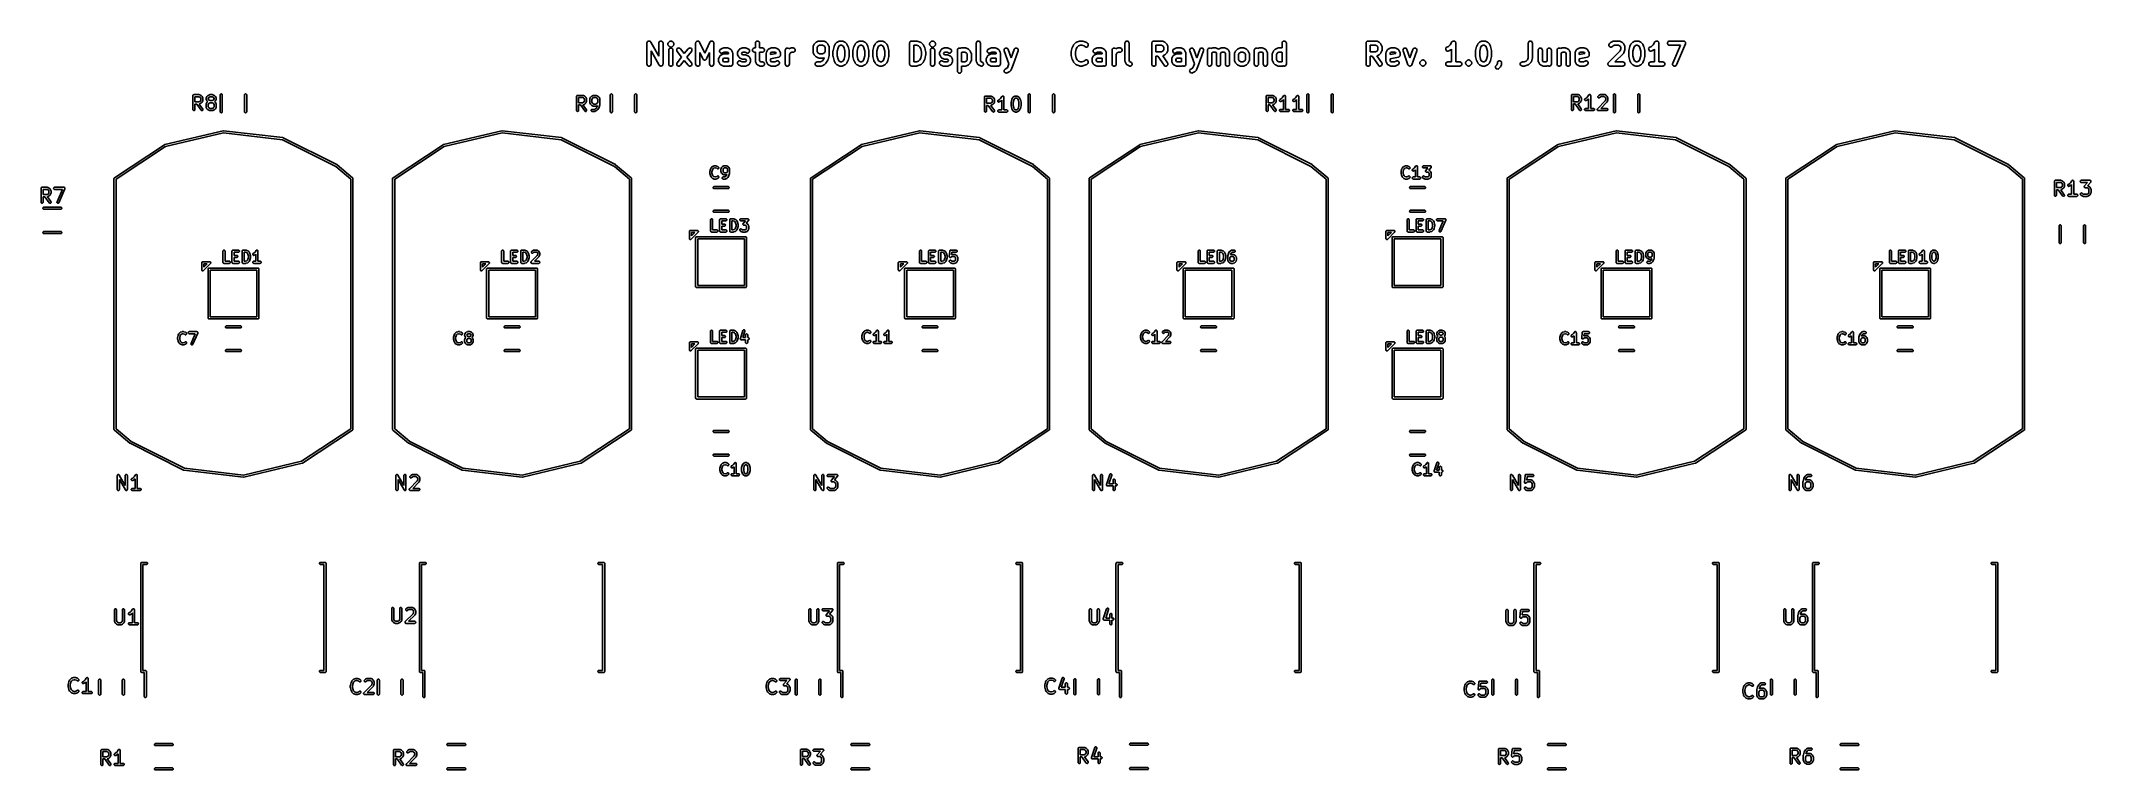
# Model space of a CAD drawing. Extents: x 76 to 223, y -93 to -41.
import ezdxf

# ---------------------------------------------------------------- set-up
doc = ezdxf.new("R2010")
doc.units = 0
doc.header["$MEASUREMENT"] = 0
doc.layers.add('BLACK', color=7, linetype='CONTINUOUS')

msp = doc.modelspace()

# ---------------------------------------------------------------- linework, layer by layer
at = {"layer": 'Black'}
for p, q in [((119.699, -41.203), (119.707, -41.1932)), ((119.707, -41.1932), (119.714, -41.1822)), ((119.714, -41.1822), (119.724, -41.1735)), ((119.724, -41.1735), (119.733, -41.1632)), ((119.733, -41.1632), (119.744, -41.1569)), ((119.744, -41.1569), (119.754, -41.1487)), ((119.754, -41.1487), (119.766, -41.1441)), ((119.766, -41.1441), (119.778, -41.1374)), ((119.778, -41.1374), (119.791, -41.1352)), ((119.791, -41.1352), (119.803, -41.1308)), ((119.803, -41.1308), (119.816, -41.1308)), ((119.816, -41.1308), (119.829, -41.1286)), ((119.829, -41.1286), (119.842, -41.1308)), ((119.842, -41.1308), (119.855, -41.1308)), ((119.855, -41.1308), (119.867, -41.1355)), ((119.867, -41.1355), (119.881, -41.1378)), ((119.881, -41.1378), (119.892, -41.1443)), ((119.892, -41.1443), (119.904, -41.1487)), ((119.904, -41.1487), (119.914, -41.1573)), ((119.914, -41.1573), (119.926, -41.1641)), ((119.926, -41.1641), (119.934, -41.1739)), ((119.934, -41.1739), (119.943, -41.1822)), ((119.943, -41.1822), (119.95, -41.1938)), ((119.95, -41.1938), (119.959, -41.2041)), ((120.545, -41.2273), (120.571, -41.1822)), ((120.571, -41.1822), (120.611, -41.1487)), ((120.611, -41.1487), (120.66, -41.1308)), ((120.66, -41.1308), (120.712, -41.1308)), ((120.712, -41.1308), (120.761, -41.1487)), ((120.761, -41.1487), (120.801, -41.1822)), ((120.801, -41.1822), (120.827, -41.2273)), ((121.223, -41.2439), (121.294, -41.1725)), ((121.294, -41.1725), (121.305, -41.165)), ((121.305, -41.165), (121.314, -41.1557)), ((121.314, -41.1557), (121.32, -41.1529)), ((121.32, -41.1529), (121.325, -41.1487)), ((121.325, -41.1487), (121.331, -41.1464)), ((121.331, -41.1464), (121.337, -41.1426)), ((121.337, -41.1426), (121.349, -41.1392)), ((121.349, -41.1392), (121.361, -41.1337)), ((121.361, -41.1337), (121.368, -41.1331)), ((121.368, -41.1331), (121.374, -41.1308)), ((121.374, -41.1308), (121.381, -41.1308)), ((121.381, -41.1308), (121.387, -41.1291)), ((121.387, -41.1291), (121.4, -41.1303)), ((121.4, -41.1303), (121.413, -41.1291)), ((121.413, -41.1291), (121.419, -41.1308)), ((121.419, -41.1308), (121.426, -41.1308)), ((121.426, -41.1308), (121.432, -41.1331)), ((121.432, -41.1331), (121.439, -41.1337)), ((121.439, -41.1337), (121.451, -41.1392)), ((121.451, -41.1392), (121.463, -41.1426)), ((121.463, -41.1426), (121.469, -41.1464)), ((121.469, -41.1464), (121.475, -41.1487)), ((121.475, -41.1487), (121.48, -41.1529)), ((121.48, -41.1529), (121.486, -41.1557)), ((121.486, -41.1557), (121.495, -41.165)), ((121.495, -41.165), (121.506, -41.1725)), ((121.506, -41.1725), (121.577, -41.2439)), ((123.197, -41.2103), (123.206, -41.1926)), ((123.206, -41.1926), (123.21, -41.1879)), ((123.21, -41.1879), (123.214, -41.1822)), ((123.214, -41.1822), (123.229, -41.1696)), ((123.229, -41.1696), (123.243, -41.1557)), ((123.243, -41.1557), (123.248, -41.1529)), ((123.248, -41.1529), (123.254, -41.1487)), ((123.254, -41.1487), (123.272, -41.142)), ((123.272, -41.142), (123.29, -41.1337)), ((123.29, -41.1337), (123.296, -41.1331)), ((123.296, -41.1331), (123.303, -41.1308)), ((123.303, -41.1308), (123.322, -41.1308)), ((123.322, -41.1308), (123.342, -41.1291)), ((123.342, -41.1291), (123.348, -41.1308)), ((123.348, -41.1308), (123.355, -41.1308)), ((123.355, -41.1308), (123.373, -41.1375)), ((123.373, -41.1375), (123.392, -41.1426)), ((123.392, -41.1426), (123.397, -41.1464)), ((123.397, -41.1464), (123.404, -41.1487)), ((123.404, -41.1487), (123.419, -41.1613)), ((123.419, -41.1613), (123.435, -41.1725)), ((123.435, -41.1725), (123.438, -41.1779)), ((123.438, -41.1779), (123.443, -41.1822)), ((123.443, -41.1822), (123.453, -41.1991)), ((123.453, -41.1991), (123.465, -41.2151)), ((124.193, -41.2151), (124.204, -41.1991)), ((124.204, -41.1991), (124.214, -41.1822)), ((124.214, -41.1822), (124.219, -41.1779)), ((124.219, -41.1779), (124.223, -41.1725)), ((124.223, -41.1725), (124.239, -41.1612)), ((124.239, -41.1612), (124.254, -41.1487)), ((124.254, -41.1487), (124.26, -41.1464)), ((124.26, -41.1464), (124.265, -41.1426)), ((124.265, -41.1426), (124.284, -41.1375)), ((124.284, -41.1375), (124.303, -41.1308)), ((124.303, -41.1308), (124.309, -41.1308)), ((124.309, -41.1308), (124.316, -41.1291)), ((124.316, -41.1291), (124.335, -41.1308)), ((124.335, -41.1308), (124.355, -41.1308)), ((124.355, -41.1308), (124.361, -41.1331)), ((124.361, -41.1331), (124.367, -41.1337)), ((124.367, -41.1337), (124.385, -41.142)), ((124.385, -41.142), (124.404, -41.1487)), ((124.404, -41.1487), (124.409, -41.1529)), ((124.409, -41.1529), (124.415, -41.1557)), ((124.415, -41.1557), (124.428, -41.1696)), ((124.428, -41.1696), (124.443, -41.1822)), ((124.443, -41.1822), (124.447, -41.1879)), ((124.447, -41.1879), (124.451, -41.1926)), ((124.451, -41.1926), (124.46, -41.2103)), ((127.473, -41.2273), (127.499, -41.1822)), ((127.499, -41.1822), (127.539, -41.1487)), ((127.539, -41.1487), (127.588, -41.1308)), ((127.588, -41.1308), (127.64, -41.1308)), ((127.64, -41.1308), (127.689, -41.1487)), ((127.689, -41.1487), (127.729, -41.1822)), ((127.729, -41.1822), (127.755, -41.2273)), ((131.833, -41.2158), (131.976, -41.1444)), ((131.976, -41.1444), (131.984, -41.1419)), ((131.984, -41.1419), (131.992, -41.1376)), ((131.992, -41.1376), (132.009, -41.1346)), ((132.009, -41.1346), (132.026, -41.1296)), ((132.026, -41.1296), (132.034, -41.1301)), ((132.034, -41.1301), (132.043, -41.1286)), ((132.043, -41.1286), (132.329, -41.1286)), ((132.329, -41.1286), (132.337, -41.1301)), ((132.337, -41.1301), (132.346, -41.1296)), ((132.346, -41.1296), (132.363, -41.1346)), ((132.363, -41.1346), (132.38, -41.1376)), ((132.38, -41.1376), (132.387, -41.1419)), ((132.387, -41.1419), (132.396, -41.1444)), ((132.396, -41.1444), (132.539, -41.2158)), ((133.333, -41.2158), (133.476, -41.1444)), ((133.476, -41.1444), (133.484, -41.1419)), ((133.484, -41.1419), (133.492, -41.1376)), ((133.492, -41.1376), (133.509, -41.1346)), ((133.509, -41.1346), (133.526, -41.1296)), ((133.526, -41.1296), (133.534, -41.1301)), ((133.534, -41.1301), (133.543, -41.1286)), ((133.543, -41.1286), (133.686, -41.1286)), ((133.686, -41.1286), (133.694, -41.1301)), ((133.694, -41.1301), (133.703, -41.1296)), ((133.703, -41.1296), (133.72, -41.1346)), ((133.72, -41.1346), (133.737, -41.1376)), ((133.737, -41.1376), (133.745, -41.1419)), ((133.745, -41.1419), (133.753, -41.1444)), ((133.753, -41.1444), (133.896, -41.2158)), ((134.761, -41.2158), (134.904, -41.1444)), ((134.904, -41.1444), (134.913, -41.1419)), ((134.913, -41.1419), (134.92, -41.1376)), ((134.92, -41.1376), (134.937, -41.1346)), ((134.937, -41.1346), (134.954, -41.1296)), ((134.954, -41.1296), (134.963, -41.1301)), ((134.963, -41.1301), (134.971, -41.1286)), ((134.971, -41.1286), (135.114, -41.1286)), ((135.114, -41.1286), (135.123, -41.1301)), ((135.123, -41.1301), (135.131, -41.1296)), ((135.131, -41.1296), (135.148, -41.1346)), ((135.148, -41.1346), (135.166, -41.1376)), ((135.166, -41.1376), (135.173, -41.1419)), ((135.173, -41.1419), (135.181, -41.1444)), ((135.181, -41.1444), (135.324, -41.2158)), ((136.19, -41.2158), (136.333, -41.1444)), ((136.333, -41.1444), (136.341, -41.1419)), ((136.341, -41.1419), (136.349, -41.1376)), ((136.349, -41.1376), (136.366, -41.1346)), ((136.366, -41.1346), (136.383, -41.1296)), ((136.383, -41.1296), (136.391, -41.1301)), ((136.391, -41.1301), (136.4, -41.1286)), ((136.4, -41.1286), (136.543, -41.1286)), ((136.543, -41.1286), (136.551, -41.1301)), ((136.551, -41.1301), (136.56, -41.1296)), ((136.56, -41.1296), (136.577, -41.1346)), ((136.577, -41.1346), (136.594, -41.1376)), ((136.594, -41.1376), (136.602, -41.1419)), ((136.602, -41.1419), (136.61, -41.1444)), ((136.61, -41.1444), (136.753, -41.2158)), ((138.556, -41.2036), (138.564, -41.1935)), ((138.564, -41.1935), (138.571, -41.1822)), ((138.571, -41.1822), (138.581, -41.1737)), ((138.581, -41.1737), (138.589, -41.1637)), ((138.589, -41.1637), (138.601, -41.1571)), ((138.601, -41.1571), (138.611, -41.1487)), ((138.611, -41.1487), (138.623, -41.1442)), ((138.623, -41.1442), (138.634, -41.1376)), ((138.634, -41.1376), (138.647, -41.1353)), ((138.647, -41.1353), (138.66, -41.1308)), ((138.66, -41.1308), (138.673, -41.1308)), ((138.673, -41.1308), (138.686, -41.1286)), ((138.686, -41.1286), (139.043, -41.1286)), ((139.043, -41.1286), (139.067, -41.1327)), ((139.067, -41.1327), (139.09, -41.1363)), ((139.09, -41.1363), (139.305, -41.2077)), ((140.008, -41.2439), (140.08, -41.1725)), ((140.08, -41.1725), (140.09, -41.165)), ((140.09, -41.165), (140.1, -41.1557)), ((140.1, -41.1557), (140.106, -41.1529)), ((140.106, -41.1529), (140.111, -41.1487)), ((140.111, -41.1487), (140.117, -41.1464)), ((140.117, -41.1464), (140.122, -41.1426)), ((140.122, -41.1426), (140.135, -41.1392)), ((140.135, -41.1392), (140.147, -41.1337)), ((140.147, -41.1337), (140.153, -41.1331)), ((140.153, -41.1331), (140.16, -41.1308)), ((140.16, -41.1308), (140.166, -41.1308)), ((140.166, -41.1308), (140.173, -41.1291)), ((140.173, -41.1291), (140.186, -41.1303)), ((140.186, -41.1303), (140.199, -41.1291)), ((140.199, -41.1291), (140.205, -41.1308)), ((140.205, -41.1308), (140.212, -41.1308)), ((140.212, -41.1308), (140.218, -41.1331)), ((140.218, -41.1331), (140.225, -41.1337)), ((140.225, -41.1337), (140.236, -41.1392)), ((140.236, -41.1392), (140.249, -41.1426)), ((140.249, -41.1426), (140.255, -41.1464)), ((140.255, -41.1464), (140.261, -41.1487)), ((140.261, -41.1487), (140.266, -41.1529)), ((140.266, -41.1529), (140.272, -41.1557)), ((140.272, -41.1557), (140.281, -41.165)), ((140.281, -41.165), (140.292, -41.1725)), ((140.292, -41.1725), (140.363, -41.2439)), ((143.33, -41.2273), (143.357, -41.1822)), ((143.357, -41.1822), (143.396, -41.1487)), ((143.396, -41.1487), (143.445, -41.1308)), ((143.445, -41.1308), (143.497, -41.1308)), ((143.497, -41.1308), (143.546, -41.1487)), ((143.546, -41.1487), (143.586, -41.1822)), ((143.586, -41.1822), (143.612, -41.2273)), ((150.524, -41.2077), (150.738, -41.1363)), ((150.738, -41.1363), (150.762, -41.1327)), ((150.762, -41.1327), (150.786, -41.1286)), ((150.786, -41.1286), (150.929, -41.1286)), ((150.929, -41.1286), (150.952, -41.1327)), ((150.952, -41.1327), (150.976, -41.1363)), ((150.976, -41.1363), (151.19, -41.2077)), ((154.002, -41.2273), (154.028, -41.1822)), ((154.028, -41.1822), (154.068, -41.1487)), ((154.068, -41.1487), (154.117, -41.1308)), ((154.117, -41.1308), (154.169, -41.1308)), ((154.169, -41.1308), (154.218, -41.1487)), ((154.218, -41.1487), (154.258, -41.1822)), ((154.258, -41.1822), (154.284, -41.2273)), ((155.942, -41.2036), (155.95, -41.1935)), ((155.95, -41.1935), (155.957, -41.1822)), ((155.957, -41.1822), (155.967, -41.1737)), ((155.967, -41.1737), (155.975, -41.1637)), ((155.975, -41.1637), (155.986, -41.1571)), ((155.986, -41.1571), (155.996, -41.1487)), ((155.996, -41.1487), (156.009, -41.1442)), ((156.009, -41.1442), (156.02, -41.1376)), ((156.02, -41.1376), (156.033, -41.1353)), ((156.033, -41.1353), (156.045, -41.1308)), ((156.045, -41.1308), (156.059, -41.1308)), ((156.059, -41.1308), (156.071, -41.1286)), ((156.071, -41.1286), (156.643, -41.1286)), ((156.643, -41.1286), (156.651, -41.1301)), ((156.651, -41.1301), (156.66, -41.1296)), ((156.66, -41.1296), (156.677, -41.1346)), ((156.677, -41.1346), (156.694, -41.1376)), ((156.694, -41.1376), (156.702, -41.1419)), ((156.702, -41.1419), (156.71, -41.1444)), ((156.71, -41.1444), (156.853, -41.2158)), ((165.288, -41.2273), (165.314, -41.1822)), ((165.314, -41.1822), (165.354, -41.1487)), ((165.354, -41.1487), (165.403, -41.1308)), ((165.403, -41.1308), (165.455, -41.1308)), ((165.455, -41.1308), (165.504, -41.1487)), ((165.504, -41.1487), (165.543, -41.1822)), ((165.543, -41.1822), (165.57, -41.2273)), ((171.32, -41.2036), (171.329, -41.1935)), ((171.329, -41.1935), (171.335, -41.1822)), ((171.335, -41.1822), (171.345, -41.1737)), ((171.345, -41.1737), (171.354, -41.1637)), ((171.354, -41.1637), (171.365, -41.1571)), ((171.365, -41.1571), (171.375, -41.1487)), ((171.375, -41.1487), (171.387, -41.1442)), ((171.387, -41.1442), (171.399, -41.1376)), ((171.399, -41.1376), (171.412, -41.1353)), ((171.412, -41.1353), (171.424, -41.1308)), ((171.424, -41.1308), (171.437, -41.1308)), ((171.437, -41.1308), (171.45, -41.1286)), ((171.45, -41.1286), (172.021, -41.1286)), ((172.021, -41.1286), (172.03, -41.1301)), ((172.03, -41.1301), (172.039, -41.1296)), ((172.039, -41.1296), (172.055, -41.1346)), ((172.055, -41.1346), (172.073, -41.1376)), ((172.073, -41.1376), (172.08, -41.1419)), ((172.08, -41.1419), (172.089, -41.1444)), ((172.089, -41.1444), (172.231, -41.2158)), ((177.333, -41.3973), (177.468, -41.1954)), ((177.468, -41.1954), (177.474, -41.1894)), ((177.474, -41.1894), (177.478, -41.1822)), ((177.478, -41.1822), (177.492, -41.1706)), ((177.492, -41.1706), (177.504, -41.1577)), ((177.504, -41.1577), (177.511, -41.154)), ((177.511, -41.154), (177.518, -41.1487)), ((177.518, -41.1487), (177.535, -41.1425)), ((177.535, -41.1425), (177.551, -41.1346)), ((177.551, -41.1346), (177.559, -41.1337)), ((177.559, -41.1337), (177.567, -41.1308)), ((177.567, -41.1308), (177.585, -41.1308)), ((177.585, -41.1308), (177.603, -41.1289)), ((177.603, -41.1289), (177.611, -41.1308)), ((177.611, -41.1308), (177.619, -41.1308)), ((177.619, -41.1308), (177.636, -41.137)), ((177.636, -41.137), (177.653, -41.1412)), ((177.653, -41.1412), (177.66, -41.1458)), ((177.66, -41.1458), (177.668, -41.1487)), ((177.668, -41.1487), (177.682, -41.1602)), ((177.682, -41.1602), (177.696, -41.1701)), ((177.696, -41.1701), (177.701, -41.1768)), ((177.701, -41.1768), (177.708, -41.1822)), ((177.708, -41.1822), (177.717, -41.1977)), ((177.717, -41.1977), (177.727, -41.2121)), ((179.454, -41.2158), (179.597, -41.1444)), ((179.597, -41.1444), (179.605, -41.1419)), ((179.605, -41.1419), (179.613, -41.1376)), ((179.613, -41.1376), (179.63, -41.1346)), ((179.63, -41.1346), (179.647, -41.1296)), ((179.647, -41.1296), (179.656, -41.1301)), ((179.656, -41.1301), (179.664, -41.1286)), ((179.664, -41.1286), (179.807, -41.1286)), ((179.807, -41.1286), (179.816, -41.1301)), ((179.816, -41.1301), (179.824, -41.1296)), ((179.824, -41.1296), (179.841, -41.1346)), ((179.841, -41.1346), (179.858, -41.1376)), ((179.858, -41.1376), (179.866, -41.1419)), ((179.866, -41.1419), (179.874, -41.1444)), ((179.874, -41.1444), (180.017, -41.2158)), ((182.952, -41.2273), (182.978, -41.1822)), ((182.978, -41.1822), (183.018, -41.1487)), ((183.018, -41.1487), (183.067, -41.1308)), ((183.067, -41.1308), (183.119, -41.1308)), ((183.119, -41.1308), (183.168, -41.1487)), ((183.168, -41.1487), (183.208, -41.1822)), ((183.208, -41.1822), (183.234, -41.2273)), ((188.883, -41.2158), (189.026, -41.1444)), ((189.026, -41.1444), (189.034, -41.1419)), ((189.034, -41.1419), (189.042, -41.1376)), ((189.042, -41.1376), (189.059, -41.1346)), ((189.059, -41.1346), (189.076, -41.1296)), ((189.076, -41.1296), (189.084, -41.1301)), ((189.084, -41.1301), (189.093, -41.1286)), ((189.093, -41.1286), (189.45, -41.1286)), ((189.45, -41.1286), (189.459, -41.1301)), ((189.459, -41.1301), (189.467, -41.1296)), ((189.467, -41.1296), (189.484, -41.1346)), ((189.484, -41.1346), (189.501, -41.1376)), ((189.501, -41.1376), (189.509, -41.1419)), ((189.509, -41.1419), (189.517, -41.1444)), ((189.517, -41.1444), (189.66, -41.2158)), ((190.454, -41.2158), (190.597, -41.1444)), ((190.597, -41.1444), (190.605, -41.1419)), ((190.605, -41.1419), (190.613, -41.1376)), ((190.613, -41.1376), (190.63, -41.1346)), ((190.63, -41.1346), (190.647, -41.1296)), ((190.647, -41.1296), (190.656, -41.1301)), ((190.656, -41.1301), (190.664, -41.1286)), ((190.664, -41.1286), (190.807, -41.1286)), ((190.807, -41.1286), (190.816, -41.1301)), ((190.816, -41.1301), (190.824, -41.1296)), ((190.824, -41.1296), (190.841, -41.1346)), ((190.841, -41.1346), (190.858, -41.1376)), ((190.858, -41.1376), (190.866, -41.1419)), ((190.866, -41.1419), (190.874, -41.1444)), ((190.874, -41.1444), (191.017, -41.2158)), ((191.905, -41.3973), (192.039, -41.1954)), ((192.039, -41.1954), (192.045, -41.1894)), ((192.045, -41.1894), (192.049, -41.1822)), ((192.049, -41.1822), (192.063, -41.1706)), ((192.063, -41.1706), (192.075, -41.1577)), ((192.075, -41.1577), (192.083, -41.154)), ((192.083, -41.154), (192.089, -41.1487)), ((192.089, -41.1487), (192.106, -41.1425)), ((192.106, -41.1425), (192.122, -41.1346)), ((192.122, -41.1346), (192.13, -41.1337)), ((192.13, -41.1337), (192.138, -41.1308)), ((192.138, -41.1308), (192.156, -41.1308)), ((192.156, -41.1308), (192.174, -41.1289)), ((192.174, -41.1289), (192.182, -41.1308)), ((192.182, -41.1308), (192.19, -41.1308)), ((192.19, -41.1308), (192.207, -41.137)), ((192.207, -41.137), (192.225, -41.1412)), ((192.225, -41.1412), (192.231, -41.1458)), ((192.231, -41.1458), (192.239, -41.1487)), ((192.239, -41.1487), (192.253, -41.1602)), ((192.253, -41.1602), (192.268, -41.1701)), ((192.268, -41.1701), (192.273, -41.1768)), ((192.273, -41.1768), (192.279, -41.1822)), ((192.279, -41.1822), (192.288, -41.1977)), ((192.288, -41.1977), (192.299, -41.2121)), ((192.963, -41.2036), (192.996, -41.1637)), ((192.996, -41.1637), (193.042, -41.1376)), ((193.042, -41.1376), (193.093, -41.1286)), ((193.093, -41.1286), (194.093, -41.1286)), ((194.093, -41.1286), (194.11, -41.1316)), ((194.11, -41.1316), (194.127, -41.1325)), ((194.127, -41.1325), (194.135, -41.1361)), ((194.135, -41.1361), (194.144, -41.1376)), ((194.144, -41.1376), (194.159, -41.1463)), ((194.159, -41.1463), (194.175, -41.1531)), ((194.175, -41.1531), (194.182, -41.1592)), ((194.182, -41.1592), (194.189, -41.1637)), ((194.189, -41.1637), (194.2, -41.1769)), ((194.2, -41.1769), (194.213, -41.1887)), ((194.213, -41.1887), (194.217, -41.1967)), ((194.217, -41.1967), (194.223, -41.2036)), ((119.679, -41.2786), (119.681, -41.2653)), ((119.679, -42.7786), (119.679, -41.2786)), ((119.681, -41.2519), (119.685, -41.2399)), ((119.681, -41.2653), (119.681, -41.2519)), ((119.685, -41.2399), (119.688, -41.2273)), ((119.688, -41.2273), (119.694, -41.2156)), ((119.694, -41.2156), (119.699, -41.203)), ((119.959, -41.2041), (120.536, -42.2137)), ((120.555, -42.853), (119.979, -41.8434)), ((119.979, -41.8434), (119.979, -42.7786)), ((120.536, -41.2786), (120.545, -41.2273)), ((120.536, -42.2137), (120.536, -41.2786)), ((120.827, -41.2273), (120.836, -41.2786)), ((120.836, -41.2786), (120.836, -42.7786)), ((121.179, -41.3369), (121.183, -41.3243)), ((121.18, -41.35), (121.179, -41.3369)), ((121.179, -41.3631), (121.18, -41.35)), ((121.183, -41.3757), (121.179, -41.3631)), ((121.183, -41.3243), (121.184, -41.3112)), ((121.184, -41.3888), (121.183, -41.3757)), ((121.184, -41.3112), (121.189, -41.2993)), ((121.189, -41.4007), (121.184, -41.3888)), ((121.189, -41.2993), (121.193, -41.2866)), ((121.193, -41.4134), (121.189, -41.4007)), ((121.193, -41.2866), (121.2, -41.2759)), ((121.2, -41.4241), (121.193, -41.4134)), ((121.2, -41.2759), (121.206, -41.264)), ((121.206, -41.436), (121.2, -41.4241)), ((121.206, -41.264), (121.215, -41.2547)), ((121.215, -41.4453), (121.206, -41.436)), ((121.215, -41.2547), (121.223, -41.2439)), ((121.223, -41.4561), (121.215, -41.4453)), ((121.294, -41.5275), (121.223, -41.4561)), ((121.25, -41.7786), (121.259, -41.7273)), ((121.25, -42.7786), (121.25, -41.7786)), ((121.259, -41.7273), (121.285, -41.6822)), ((121.285, -41.6822), (121.325, -41.6487)), ((121.305, -41.535), (121.294, -41.5275)), ((121.314, -41.5443), (121.305, -41.535)), ((121.32, -41.5471), (121.314, -41.5443)), ((121.325, -41.5513), (121.32, -41.5471)), ((121.331, -41.5536), (121.325, -41.5513)), ((121.325, -41.6487), (121.374, -41.6308)), ((121.337, -41.5574), (121.331, -41.5536)), ((121.349, -41.5608), (121.337, -41.5574)), ((121.361, -41.5663), (121.349, -41.5608)), ((121.368, -41.5669), (121.361, -41.5663)), ((121.374, -41.5692), (121.368, -41.5669)), ((121.381, -41.5692), (121.374, -41.5692)), ((121.374, -41.6308), (121.426, -41.6308)), ((121.387, -41.5709), (121.381, -41.5692)), ((121.4, -41.5697), (121.387, -41.5709)), ((121.413, -41.5709), (121.4, -41.5697)), ((121.419, -41.5692), (121.413, -41.5709)), ((121.426, -41.5692), (121.419, -41.5692)), ((121.432, -41.5669), (121.426, -41.5692)), ((121.426, -41.6308), (121.475, -41.6487)), ((121.439, -41.5663), (121.432, -41.5669)), ((121.451, -41.5608), (121.439, -41.5663)), ((121.463, -41.5574), (121.451, -41.5608)), ((121.469, -41.5536), (121.463, -41.5574)), ((121.475, -41.5513), (121.469, -41.5536)), ((121.48, -41.5471), (121.475, -41.5513)), ((121.475, -41.6487), (121.515, -41.6822)), ((121.486, -41.5443), (121.48, -41.5471)), ((121.495, -41.535), (121.486, -41.5443)), ((121.506, -41.5275), (121.495, -41.535)), ((121.577, -41.4561), (121.506, -41.5275)), ((121.515, -41.6822), (121.541, -41.7273)), ((121.541, -41.7273), (121.55, -41.7786)), ((121.55, -41.7786), (121.55, -42.7786)), ((121.577, -41.2439), (121.585, -41.2547)), ((121.585, -41.4453), (121.577, -41.4561)), ((121.585, -41.2547), (121.594, -41.264)), ((121.594, -41.436), (121.585, -41.4453)), ((121.594, -41.264), (121.6, -41.2759)), ((121.6, -41.4241), (121.594, -41.436)), ((121.6, -41.2759), (121.607, -41.2866)), ((121.607, -41.4134), (121.6, -41.4241)), ((121.607, -41.2866), (121.611, -41.2993)), ((121.611, -41.4007), (121.607, -41.4134)), ((121.611, -41.2993), (121.616, -41.3112)), ((121.616, -41.3888), (121.611, -41.4007)), ((121.616, -41.3112), (121.617, -41.3243)), ((121.617, -41.3757), (121.616, -41.3888)), ((121.617, -41.3243), (121.621, -41.3369)), ((121.621, -41.3631), (121.617, -41.3757)), ((121.621, -41.3369), (121.62, -41.35)), ((121.62, -41.35), (121.621, -41.3631)), ((121.822, -41.7737), (121.832, -41.7228)), ((121.829, -41.8253), (121.822, -41.7737)), ((121.853, -41.8712), (121.829, -41.8253)), ((121.832, -41.7228), (121.86, -41.6785)), ((122.174, -42.2786), (121.853, -41.8712)), ((121.853, -42.6859), (122.174, -42.2786)), ((121.86, -41.6785), (121.901, -41.6463)), ((121.901, -41.6463), (121.95, -41.6301)), ((121.95, -41.6301), (122.002, -41.6318)), ((122.002, -41.6318), (122.051, -41.6511)), ((122.051, -41.6511), (122.089, -41.6859)), ((122.089, -41.6859), (122.364, -42.0358)), ((122.364, -42.5214), (122.089, -42.8712)), ((122.364, -42.0358), (122.639, -41.6859)), ((122.639, -42.8712), (122.364, -42.5214)), ((122.875, -41.8712), (122.555, -42.2786)), ((122.555, -42.2786), (122.875, -42.6859)), ((122.639, -41.6859), (122.678, -41.6511)), ((122.678, -41.6511), (122.726, -41.6318)), ((122.726, -41.6318), (122.778, -41.6301)), ((122.778, -41.6301), (122.828, -41.6463)), ((122.828, -41.6463), (122.869, -41.6785)), ((122.869, -41.6785), (122.896, -41.7228)), ((122.9, -41.8253), (122.875, -41.8712)), ((122.896, -41.7228), (122.907, -41.7737)), ((122.907, -41.7737), (122.9, -41.8253)), ((123.179, -41.2786), (123.182, -41.2593)), ((123.179, -42.7786), (123.179, -41.2786)), ((123.182, -41.2593), (123.184, -41.2398)), ((123.184, -41.2398), (123.186, -41.2338)), ((123.186, -41.2338), (123.188, -41.2273)), ((123.188, -41.2273), (123.197, -41.2103)), ((123.465, -41.2151), (123.829, -41.9953)), ((123.693, -42.4134), (123.479, -41.9547)), ((123.479, -41.9547), (123.479, -42.7786)), ((123.7, -42.4241), (123.693, -42.4134)), ((123.706, -42.436), (123.7, -42.4241)), ((123.715, -42.4453), (123.706, -42.436)), ((123.723, -42.4561), (123.715, -42.4453)), ((123.733, -42.4636), (123.723, -42.4561)), ((123.743, -42.4728), (123.733, -42.4636)), ((123.754, -42.4784), (123.743, -42.4728)), ((123.765, -42.486), (123.754, -42.4784)), ((123.778, -42.4893), (123.765, -42.486)), ((123.79, -42.4949), (123.778, -42.4893)), ((123.803, -42.496), (123.79, -42.4949)), ((123.816, -42.4994), (123.803, -42.496)), ((123.829, -42.4983), (123.816, -42.4994)), ((123.829, -41.9953), (124.193, -41.2151)), ((123.842, -42.4994), (123.829, -42.4983)), ((123.854, -42.496), (123.842, -42.4994)), ((123.867, -42.4949), (123.854, -42.496)), ((123.879, -42.4893), (123.867, -42.4949)), ((123.892, -42.486), (123.879, -42.4893)), ((123.903, -42.4784), (123.892, -42.486)), ((123.915, -42.4728), (123.903, -42.4784)), ((123.924, -42.4636), (123.915, -42.4728)), ((123.935, -42.4561), (123.924, -42.4636)), ((123.942, -42.4453), (123.935, -42.4561)), ((123.951, -42.436), (123.942, -42.4453)), ((123.957, -42.4241), (123.951, -42.436)), ((123.965, -42.4134), (123.957, -42.4241)), ((124.179, -41.9547), (123.965, -42.4134)), ((124.179, -42.7786), (124.179, -41.9547)), ((124.46, -41.2103), (124.47, -41.2273)), ((124.47, -41.2273), (124.471, -41.2338)), ((124.471, -41.2338), (124.473, -41.2398)), ((124.473, -41.2398), (124.475, -41.2593)), ((124.475, -41.2593), (124.479, -41.2786)), ((124.479, -41.2786), (124.479, -42.7786)), ((124.821, -42.4214), (124.823, -42.4129)), ((124.821, -42.5643), (124.821, -42.4214)), ((124.823, -42.5728), (124.821, -42.5643)), ((124.822, -42.4043), (124.827, -42.3874)), ((124.823, -42.4129), (124.822, -42.4043)), ((124.822, -42.5814), (124.823, -42.5728)), ((124.827, -42.5983), (124.822, -42.5814)), ((124.827, -42.3874), (124.83, -42.3701)), ((124.83, -42.6156), (124.827, -42.5983)), ((124.83, -42.3701), (124.835, -42.3626)), ((124.835, -42.6231), (124.83, -42.6156)), ((124.835, -42.3626), (124.837, -42.3543)), ((124.837, -42.6314), (124.835, -42.6231)), ((124.837, -42.3543), (124.909, -42.2115)), ((124.909, -42.7742), (124.837, -42.6314)), ((124.893, -41.841), (124.905, -41.7903)), ((124.899, -41.8928), (124.893, -41.841)), ((124.922, -41.9394), (124.899, -41.8928)), ((124.905, -41.7903), (124.934, -41.7469)), ((124.909, -42.2115), (124.922, -42.1938)), ((124.96, -41.9752), (124.922, -41.9394)), ((124.922, -42.1938), (124.934, -42.1754)), ((124.934, -41.7469), (124.976, -41.7158)), ((124.934, -42.1754), (124.937, -42.173)), ((124.937, -42.173), (124.94, -42.1696)), ((124.94, -42.1696), (124.958, -42.1575)), ((124.958, -42.1575), (124.976, -42.1444)), ((125.008, -41.9959), (124.96, -41.9752)), ((124.976, -41.7158), (125.119, -41.6444)), ((124.976, -42.1444), (125.119, -42.073)), ((125.06, -41.999), (125.008, -41.9959)), ((125.11, -41.9842), (125.06, -41.999)), ((125.221, -41.9286), (125.11, -41.9842)), ((125.119, -41.6444), (125.127, -41.6419)), ((125.119, -42.073), (125.127, -42.0705)), ((125.155, -42.3904), (125.121, -42.4568)), ((125.121, -42.4568), (125.121, -42.5289)), ((125.121, -42.5289), (125.155, -42.5953)), ((125.127, -41.6419), (125.134, -41.6376)), ((125.127, -42.0705), (125.134, -42.0662)), ((125.134, -41.6376), (125.152, -41.6346)), ((125.134, -42.0662), (125.152, -42.0631)), ((125.152, -41.6346), (125.169, -41.6296)), ((125.152, -42.0631), (125.169, -42.0581)), ((125.221, -42.3571), (125.155, -42.3904)), ((125.155, -42.5953), (125.221, -42.6286)), ((125.169, -41.6296), (125.177, -41.6301)), ((125.169, -42.0581), (125.177, -42.0586)), ((125.177, -41.6301), (125.186, -41.6286)), ((125.177, -42.0586), (125.186, -42.0571)), ((125.186, -41.6286), (125.471, -41.6286)), ((125.186, -42.0571), (125.507, -42.0571)), ((125.436, -41.9286), (125.221, -41.9286)), ((125.536, -42.3571), (125.221, -42.3571)), ((125.221, -42.6286), (125.507, -42.6286)), ((125.502, -41.9618), (125.436, -41.9286)), ((125.471, -41.6286), (125.48, -41.6301)), ((125.48, -41.6301), (125.489, -41.6296)), ((125.489, -41.6296), (125.505, -41.6346)), ((125.536, -42.0283), (125.502, -41.9618)), ((125.505, -41.6346), (125.523, -41.6376)), ((125.507, -42.0571), (125.536, -42.043)), ((125.507, -42.6286), (125.536, -42.6144)), ((125.523, -41.6376), (125.53, -41.6419)), ((125.53, -41.6419), (125.539, -41.6444)), ((125.536, -42.043), (125.536, -42.0283)), ((125.536, -42.6144), (125.536, -42.3571)), ((125.539, -41.6444), (125.681, -41.7158)), ((125.681, -41.7158), (125.699, -41.7289)), ((125.699, -41.7289), (125.717, -41.7411)), ((125.717, -41.7411), (125.72, -41.7444)), ((125.72, -41.7444), (125.723, -41.7469)), ((125.723, -41.7469), (125.735, -41.7652)), ((125.735, -41.7652), (125.748, -41.7829)), ((125.748, -41.7829), (125.82, -41.9258)), ((125.82, -41.9258), (125.822, -41.9341)), ((125.822, -41.9341), (125.827, -41.9416)), ((125.827, -41.9416), (125.83, -41.9589)), ((125.83, -41.9589), (125.835, -41.9757)), ((125.835, -41.9757), (125.834, -41.9843)), ((125.834, -41.9843), (125.836, -41.9929)), ((125.836, -41.9929), (125.836, -42.7786)), ((126.179, -41.9929), (126.18, -41.9843)), ((126.179, -42.0643), (126.179, -41.9929)), ((126.18, -42.0728), (126.179, -42.0643)), ((126.179, -42.7161), (126.185, -42.6644)), ((126.18, -41.9757), (126.185, -41.9589)), ((126.18, -41.9843), (126.18, -41.9757)), ((126.18, -42.0814), (126.18, -42.0728)), ((126.185, -42.0983), (126.18, -42.0814)), ((126.185, -41.9589), (126.188, -41.9416)), ((126.188, -42.1156), (126.185, -42.0983)), ((126.185, -42.6644), (126.208, -42.6178)), ((126.188, -41.9416), (126.192, -41.9341)), ((126.192, -42.1231), (126.188, -42.1156)), ((126.192, -41.9341), (126.194, -41.9258)), ((126.194, -42.1314), (126.192, -42.1231)), ((126.194, -41.9258), (126.266, -41.7829)), ((126.266, -42.2742), (126.194, -42.1314)), ((126.208, -42.6178), (126.246, -42.582)), ((126.246, -42.582), (126.294, -42.5612)), ((126.266, -41.7829), (126.279, -41.7652)), ((126.279, -42.2919), (126.266, -42.2742)), ((126.279, -41.7652), (126.291, -41.7469)), ((126.291, -42.3103), (126.279, -42.2919)), ((126.291, -41.7469), (126.294, -41.7444)), ((126.294, -42.3127), (126.291, -42.3103)), ((126.294, -41.7444), (126.297, -41.7411)), ((126.297, -42.3161), (126.294, -42.3127)), ((126.294, -42.5612), (126.346, -42.5581)), ((126.297, -41.7411), (126.315, -41.729)), ((126.315, -42.3282), (126.297, -42.3161)), ((126.315, -41.729), (126.333, -41.7158)), ((126.333, -42.3413), (126.315, -42.3282)), ((126.333, -41.7158), (126.476, -41.6444)), ((126.476, -42.4127), (126.333, -42.3413)), ((126.346, -42.5581), (126.396, -42.573)), ((126.396, -42.573), (126.507, -42.6286)), ((126.476, -41.6444), (126.484, -41.6419)), ((126.484, -42.4152), (126.476, -42.4127)), ((126.512, -41.9618), (126.479, -42.0283)), ((126.479, -42.0283), (126.479, -42.0289)), ((126.479, -42.0289), (126.512, -42.0953)), ((126.484, -41.6419), (126.492, -41.6376)), ((126.492, -42.4195), (126.484, -42.4152)), ((126.492, -41.6376), (126.509, -41.6346)), ((126.509, -42.4226), (126.492, -42.4195)), ((126.507, -42.6286), (126.722, -42.6286)), ((126.509, -41.6346), (126.526, -41.6296)), ((126.526, -42.4276), (126.509, -42.4226)), ((126.578, -41.9286), (126.512, -41.9618)), ((126.512, -42.0953), (126.578, -42.1286)), ((126.526, -41.6296), (126.534, -41.6301)), ((126.534, -42.4271), (126.526, -42.4276)), ((126.534, -41.6301), (126.543, -41.6286)), ((126.543, -42.4286), (126.534, -42.4271)), ((126.543, -41.6286), (126.757, -41.6286)), ((126.722, -42.4286), (126.543, -42.4286)), ((126.722, -41.9286), (126.578, -41.9286)), ((126.578, -42.1286), (126.757, -42.1286)), ((126.833, -41.9842), (126.722, -41.9286)), ((126.788, -42.4618), (126.722, -42.4286)), ((126.722, -42.6286), (126.788, -42.5953)), ((126.757, -41.6286), (126.766, -41.6301)), ((126.757, -42.1286), (126.766, -42.1301)), ((126.766, -41.6301), (126.774, -41.6296)), ((126.766, -42.1301), (126.774, -42.1296)), ((126.774, -41.6296), (126.791, -41.6346)), ((126.774, -42.1296), (126.791, -42.1346)), ((126.821, -42.5283), (126.788, -42.4618)), ((126.788, -42.5953), (126.821, -42.5289)), ((126.791, -41.6346), (126.808, -41.6376)), ((126.791, -42.1346), (126.808, -42.1376)), ((126.808, -41.6376), (126.816, -41.6419)), ((126.808, -42.1376), (126.816, -42.1419)), ((126.816, -41.6419), (126.824, -41.6444)), ((126.816, -42.1419), (126.824, -42.1444)), ((126.821, -42.5289), (126.821, -42.5283)), ((126.824, -41.6444), (126.967, -41.7158)), ((126.824, -42.1444), (126.967, -42.2158)), ((126.883, -41.999), (126.833, -41.9842)), ((126.935, -41.9959), (126.883, -41.999)), ((126.983, -41.9752), (126.935, -41.9959)), ((126.967, -41.7158), (127.009, -41.7469)), ((126.967, -42.2158), (126.985, -42.2289)), ((127.02, -41.9394), (126.983, -41.9752)), ((126.985, -42.2289), (127.003, -42.2411)), ((127.003, -42.2411), (127.006, -42.2444)), ((127.006, -42.2444), (127.009, -42.2469)), ((127.009, -41.7469), (127.038, -41.7903)), ((127.009, -42.2469), (127.021, -42.2652)), ((127.044, -41.8928), (127.02, -41.9394)), ((127.021, -42.2652), (127.034, -42.2829)), ((127.034, -42.2829), (127.106, -42.4258)), ((127.106, -42.6314), (127.034, -42.7742)), ((127.038, -41.7903), (127.05, -41.841)), ((127.05, -41.841), (127.044, -41.8928)), ((127.106, -42.4258), (127.108, -42.4341)), ((127.108, -42.6231), (127.106, -42.6314)), ((127.108, -42.4341), (127.112, -42.4416)), ((127.112, -42.6156), (127.108, -42.6231)), ((127.112, -42.4416), (127.115, -42.4589)), ((127.115, -42.5983), (127.112, -42.6156)), ((127.115, -42.4589), (127.12, -42.4757)), ((127.12, -42.5814), (127.115, -42.5983)), ((127.12, -42.4757), (127.12, -42.4843)), ((127.12, -42.4843), (127.121, -42.4929)), ((127.121, -42.5643), (127.12, -42.5728)), ((127.12, -42.5728), (127.12, -42.5814)), ((127.121, -42.4929), (127.121, -42.5643)), ((127.252, -41.7525), (127.27, -41.7036)), ((127.252, -41.8046), (127.252, -41.7525)), ((127.27, -41.8536), (127.252, -41.8046)), ((127.27, -41.7036), (127.304, -41.6637)), ((127.304, -41.8935), (127.27, -41.8536)), ((127.304, -41.6637), (127.349, -41.6376)), ((127.349, -41.9195), (127.304, -41.8935)), ((127.349, -41.6376), (127.4, -41.6286)), ((127.4, -41.9286), (127.349, -41.9195)), ((127.4, -41.6286), (127.464, -41.6286)), ((127.464, -41.9286), (127.4, -41.9286)), ((127.464, -41.2786), (127.473, -41.2273)), ((127.464, -41.6286), (127.464, -41.2786)), ((127.464, -42.5643), (127.464, -41.9286)), ((127.466, -42.5728), (127.464, -42.5643)), ((127.465, -42.5814), (127.466, -42.5728)), ((127.47, -42.5983), (127.465, -42.5814)), ((127.473, -42.6156), (127.47, -42.5983)), ((127.478, -42.6231), (127.473, -42.6156)), ((127.48, -42.6314), (127.478, -42.6231)), ((127.552, -42.7742), (127.48, -42.6314)), ((127.755, -41.2273), (127.764, -41.2786)), ((127.764, -41.2786), (127.764, -41.6286)), ((127.764, -41.6286), (127.971, -41.6286)), ((127.971, -41.9286), (127.764, -41.9286)), ((127.764, -41.9286), (127.764, -42.5289)), ((127.764, -42.5289), (127.798, -42.5953)), ((127.798, -42.5953), (127.864, -42.6286)), ((127.864, -42.6286), (127.971, -42.6286)), ((127.971, -41.6286), (128.023, -41.6376)), ((128.023, -41.9195), (127.971, -41.9286)), ((127.971, -42.6286), (128.023, -42.6376)), ((128.023, -41.6376), (128.068, -41.6637)), ((128.068, -41.8935), (128.023, -41.9195)), ((128.023, -42.6376), (128.068, -42.6637)), ((128.068, -41.6637), (128.101, -41.7036)), ((128.101, -41.8536), (128.068, -41.8935)), ((128.068, -42.6637), (128.101, -42.7036)), ((128.101, -41.7036), (128.119, -41.7525)), ((128.119, -41.8046), (128.101, -41.8536)), ((128.119, -41.7525), (128.119, -41.8046)), ((128.25, -41.9929), (128.252, -41.9843)), ((128.25, -42.5643), (128.25, -41.9929)), ((128.252, -42.5728), (128.25, -42.5643)), ((128.251, -41.9757), (128.256, -41.9589)), ((128.252, -41.9843), (128.251, -41.9757)), ((128.251, -42.5814), (128.252, -42.5728)), ((128.256, -42.5983), (128.251, -42.5814)), ((128.256, -41.9589), (128.259, -41.9416)), ((128.259, -42.6156), (128.256, -42.5983)), ((128.259, -41.9416), (128.263, -41.9341)), ((128.263, -42.6231), (128.259, -42.6156)), ((128.263, -41.9341), (128.266, -41.9258)), ((128.266, -42.6314), (128.263, -42.6231)), ((128.266, -41.9258), (128.337, -41.7829)), ((128.337, -42.7742), (128.266, -42.6314)), ((128.337, -41.7829), (128.35, -41.7652)), ((128.35, -41.7652), (128.363, -41.7469)), ((128.363, -41.7469), (128.366, -41.7444)), ((128.366, -41.7444), (128.368, -41.7411)), ((128.368, -41.7411), (128.387, -41.729)), ((128.387, -41.729), (128.404, -41.7158)), ((128.404, -41.7158), (128.547, -41.6444)), ((128.547, -41.6444), (128.555, -41.6419)), ((128.583, -41.9618), (128.55, -42.0283)), ((128.55, -42.0956), (128.957, -42.0142)), ((128.55, -42.0283), (128.55, -42.0956)), ((129.144, -42.2828), (128.55, -42.4015)), ((128.55, -42.4015), (128.55, -42.5289)), ((128.55, -42.5289), (128.583, -42.5953)), ((128.555, -41.6419), (128.563, -41.6376)), ((128.563, -41.6376), (128.58, -41.6346)), ((128.58, -41.6346), (128.597, -41.6296)), ((128.65, -41.9286), (128.583, -41.9618)), ((128.583, -42.5953), (128.65, -42.6286)), ((128.597, -41.6296), (128.606, -41.6301)), ((128.606, -41.6301), (128.614, -41.6286)), ((128.614, -41.6286), (128.9, -41.6286)), ((128.865, -41.9286), (128.65, -41.9286)), ((128.65, -42.6286), (128.865, -42.6286)), ((128.931, -41.9618), (128.865, -41.9286)), ((128.865, -42.6286), (128.976, -42.573)), ((128.9, -41.6286), (128.909, -41.6301)), ((128.909, -41.6301), (128.917, -41.6296)), ((128.917, -41.6296), (128.934, -41.6346)), ((128.957, -42.0142), (128.931, -41.9618)), ((128.934, -41.6346), (128.951, -41.6376)), ((128.951, -41.6376), (128.959, -41.6419)), ((128.959, -41.6419), (128.967, -41.6444)), ((128.967, -41.6444), (129.11, -41.7158)), ((128.976, -42.573), (129.026, -42.5581)), ((129.026, -42.5581), (129.078, -42.5612)), ((129.078, -42.5612), (129.126, -42.582)), ((129.11, -41.7158), (129.128, -41.7289)), ((129.126, -42.582), (129.163, -42.6178)), ((129.128, -41.7289), (129.146, -41.7411)), ((129.166, -42.2739), (129.144, -42.2828)), ((129.146, -41.7411), (129.148, -41.7444)), ((129.148, -41.7444), (129.152, -41.7469)), ((129.152, -41.7469), (129.164, -41.7652)), ((129.163, -42.6178), (129.187, -42.6644)), ((129.164, -41.7652), (129.177, -41.7829)), ((129.189, -42.2656), (129.166, -42.2739)), ((129.177, -41.7829), (129.248, -41.9258)), ((129.187, -42.6644), (129.193, -42.7161)), ((129.191, -42.2645), (129.189, -42.2656)), ((129.192, -42.2639), (129.191, -42.2645)), ((129.211, -42.2478), (129.192, -42.2639)), ((129.229, -42.2321), (129.211, -42.2478)), ((129.23, -42.2306), (129.229, -42.2321)), ((129.231, -42.2295), (129.23, -42.2306)), ((129.243, -42.2081), (129.231, -42.2295)), ((129.255, -42.187), (129.243, -42.2081)), ((129.248, -41.9258), (129.251, -41.9341)), ((129.251, -41.9341), (129.255, -41.9416)), ((129.255, -41.9416), (129.258, -41.9589)), ((129.256, -42.1853), (129.255, -42.187)), ((129.26, -42.1597), (129.256, -42.1838)), ((129.256, -42.1838), (129.256, -42.1853)), ((129.258, -41.9589), (129.263, -41.9757)), ((129.264, -42.1357), (129.26, -42.1597)), ((129.263, -41.9757), (129.263, -41.9843)), ((129.263, -41.9843), (129.264, -41.9929)), ((129.264, -41.9929), (129.264, -42.1357)), ((129.607, -41.7786), (129.616, -41.7273)), ((129.607, -42.7786), (129.607, -41.7786)), ((129.616, -41.7273), (129.642, -41.6822)), ((129.642, -41.6822), (129.682, -41.6487)), ((129.682, -41.6487), (129.731, -41.6308)), ((129.731, -41.6308), (129.783, -41.6308)), ((129.783, -41.6308), (129.832, -41.6487)), ((129.832, -41.6487), (129.872, -41.6822)), ((129.872, -41.6822), (129.878, -41.6931)), ((129.878, -41.6931), (129.976, -41.6444)), ((129.952, -42.0103), (129.907, -42.0997)), ((129.907, -42.0997), (129.907, -42.7786)), ((129.989, -41.9733), (129.952, -42.0103)), ((129.976, -41.6444), (129.984, -41.6419)), ((129.984, -41.6419), (129.992, -41.6376)), ((130.078, -41.9286), (129.989, -41.9733)), ((129.992, -41.6376), (130.009, -41.6346)), ((130.009, -41.6346), (130.026, -41.6296)), ((130.026, -41.6296), (130.034, -41.6301)), ((130.034, -41.6301), (130.043, -41.6286)), ((130.043, -41.6286), (130.186, -41.6286)), ((130.186, -41.9286), (130.078, -41.9286)), ((130.186, -41.6286), (130.237, -41.6376)), ((130.237, -41.9195), (130.186, -41.9286)), ((130.237, -41.6376), (130.282, -41.6637)), ((130.282, -41.8935), (130.237, -41.9195)), ((130.282, -41.6637), (130.316, -41.7036)), ((130.316, -41.8536), (130.282, -41.8935)), ((130.316, -41.7036), (130.333, -41.7525)), ((130.333, -41.8046), (130.316, -41.8536)), ((130.333, -41.7525), (130.333, -41.8046)), ((131.607, -41.5643), (131.609, -41.5558)), ((131.607, -41.9214), (131.607, -41.5643)), ((131.609, -41.9299), (131.607, -41.9214)), ((131.608, -41.5471), (131.613, -41.5303)), ((131.609, -41.5558), (131.608, -41.5471)), ((131.608, -41.9386), (131.609, -41.9299)), ((131.613, -41.9554), (131.608, -41.9386)), ((131.613, -41.5303), (131.616, -41.513)), ((131.616, -41.9727), (131.613, -41.9554)), ((131.616, -41.513), (131.621, -41.5055)), ((131.621, -41.9802), (131.616, -41.9727)), ((131.621, -41.5055), (131.623, -41.4972)), ((131.623, -41.9885), (131.621, -41.9802)), ((131.623, -41.4972), (131.694, -41.3543)), ((131.694, -42.1314), (131.623, -41.9885)), ((131.694, -41.3543), (131.709, -41.3351)), ((131.709, -42.1507), (131.694, -42.1314)), ((131.709, -41.3351), (131.723, -41.3154)), ((131.723, -42.1704), (131.709, -42.1507)), ((131.723, -41.3154), (131.794, -41.2439)), ((131.794, -42.2418), (131.723, -42.1704)), ((131.77, -42.7036), (131.804, -42.6637)), ((131.794, -41.2439), (131.814, -41.2301)), ((131.814, -42.2556), (131.794, -42.2418)), ((131.804, -42.6637), (131.849, -42.6376)), ((131.814, -41.2301), (131.833, -41.2158)), ((131.833, -42.2699), (131.814, -42.2556)), ((131.976, -42.3413), (131.833, -42.2699)), ((131.849, -42.6376), (131.9, -42.6286)), ((131.9, -42.6286), (132.15, -42.6286)), ((131.952, -41.5103), (131.907, -41.5997)), ((131.907, -41.5997), (131.907, -41.886)), ((131.907, -41.886), (131.952, -41.9754)), ((131.989, -41.4733), (131.952, -41.5103)), ((131.952, -41.9754), (131.989, -42.0124)), ((131.984, -42.3438), (131.976, -42.3413)), ((131.992, -42.3481), (131.984, -42.3438)), ((132.078, -41.4286), (131.989, -41.4733)), ((131.989, -42.0124), (132.078, -42.0571)), ((132.009, -42.3511), (131.992, -42.3481)), ((132.026, -42.3562), (132.009, -42.3511)), ((132.034, -42.3556), (132.026, -42.3562)), ((132.043, -42.3571), (132.034, -42.3556)), ((132.329, -42.3571), (132.043, -42.3571)), ((132.293, -41.4286), (132.078, -41.4286)), ((132.078, -42.0571), (132.293, -42.0571)), ((132.15, -42.6286), (132.24, -42.5839)), ((132.24, -42.5839), (132.283, -42.5402)), ((132.283, -42.5402), (132.404, -42.3598)), ((132.383, -41.4733), (132.293, -41.4286)), ((132.293, -42.0571), (132.383, -42.0124)), ((132.337, -42.3556), (132.329, -42.3571)), ((132.346, -42.3562), (132.337, -42.3556)), ((132.363, -42.3511), (132.346, -42.3562)), ((132.38, -42.3481), (132.363, -42.3511)), ((132.387, -42.3438), (132.38, -42.3481)), ((132.42, -41.5103), (132.383, -41.4733)), ((132.383, -42.0124), (132.42, -41.9754)), ((132.396, -42.3413), (132.387, -42.3438)), ((132.41, -42.3341), (132.396, -42.3413)), ((132.404, -42.3598), (132.41, -42.3341)), ((132.464, -41.5997), (132.42, -41.5103)), ((132.42, -41.9754), (132.464, -41.886)), ((132.464, -41.886), (132.464, -41.5997)), ((132.668, -42.5046), (132.525, -42.7189)), ((132.539, -41.2158), (132.558, -41.2301)), ((132.558, -41.2301), (132.577, -41.2439)), ((132.577, -41.2439), (132.649, -41.3154)), ((132.649, -41.3154), (132.663, -41.335)), ((132.663, -41.335), (132.677, -41.3543)), ((132.678, -42.4812), (132.668, -42.5046)), ((132.677, -41.3543), (132.748, -41.4972)), ((132.688, -42.4578), (132.678, -42.4812)), ((132.76, -42.1721), (132.688, -42.4578)), ((132.748, -41.4972), (132.751, -41.5055)), ((132.751, -41.5055), (132.755, -41.513)), ((132.755, -41.513), (132.758, -41.5303)), ((132.758, -41.5303), (132.763, -41.5471)), ((132.761, -42.1538), (132.76, -42.1721)), ((132.764, -42.1357), (132.761, -42.1538)), ((132.763, -41.5471), (132.763, -41.5558)), ((132.763, -41.5558), (132.764, -41.5643)), ((132.764, -41.5643), (132.764, -42.1357)), ((133.036, -41.85), (133.039, -41.8319)), ((133.036, -42.2071), (133.036, -41.85)), ((133.039, -42.2252), (133.036, -42.2071)), ((133.039, -41.8319), (133.04, -41.8136)), ((133.04, -42.2435), (133.039, -42.2252)), ((133.04, -41.8136), (133.112, -41.5279)), ((133.112, -42.5292), (133.04, -42.2435)), ((133.112, -41.5279), (133.118, -41.5129)), ((133.118, -42.5442), (133.112, -42.5292)), ((133.118, -41.5129), (133.123, -41.4972)), ((133.123, -42.5599), (133.118, -42.5442)), ((133.123, -41.4972), (133.194, -41.3543)), ((133.194, -42.7028), (133.123, -42.5599)), ((133.194, -41.3543), (133.209, -41.335)), ((133.209, -41.335), (133.223, -41.3154)), ((133.223, -41.3154), (133.294, -41.2439)), ((133.294, -41.2439), (133.314, -41.2301)), ((133.314, -41.2301), (133.333, -41.2158)), ((133.399, -41.6166), (133.336, -41.8685)), ((133.336, -41.8685), (133.336, -42.1887)), ((133.336, -42.1887), (133.399, -42.4405)), ((133.452, -41.5103), (133.399, -41.6166)), ((133.399, -42.4405), (133.452, -42.5469)), ((133.489, -41.4733), (133.452, -41.5103)), ((133.452, -42.5469), (133.489, -42.5839)), ((133.578, -41.4286), (133.489, -41.4733)), ((133.489, -42.5839), (133.578, -42.6286)), ((133.65, -41.4286), (133.578, -41.4286)), ((133.578, -42.6286), (133.65, -42.6286)), ((133.74, -41.4733), (133.65, -41.4286)), ((133.65, -42.6286), (133.74, -42.5839)), ((133.777, -41.5103), (133.74, -41.4733)), ((133.74, -42.5839), (133.777, -42.5469)), ((133.83, -41.6166), (133.777, -41.5103)), ((133.777, -42.5469), (133.83, -42.4405)), ((133.893, -41.8685), (133.83, -41.6166)), ((133.83, -42.4405), (133.893, -42.1887)), ((133.893, -42.1887), (133.893, -41.8685)), ((133.896, -41.2158), (133.915, -41.2301)), ((133.915, -41.2301), (133.935, -41.2439)), ((133.935, -41.2439), (134.006, -41.3154)), ((134.006, -41.3154), (134.02, -41.335)), ((134.02, -41.335), (134.034, -41.3543)), ((134.034, -41.3543), (134.106, -41.4972)), ((134.106, -42.5599), (134.034, -42.7028)), ((134.106, -41.4972), (134.11, -41.5129)), ((134.11, -42.5442), (134.106, -42.5599)), ((134.11, -41.5129), (134.117, -41.5279)), ((134.117, -42.5292), (134.11, -42.5442)), ((134.117, -41.5279), (134.188, -41.8136)), ((134.188, -42.2435), (134.117, -42.5292)), ((134.188, -41.8136), (134.19, -41.8319)), ((134.19, -42.2252), (134.188, -42.2435)), ((134.19, -41.8319), (134.193, -41.85)), ((134.193, -42.2071), (134.19, -42.2252)), ((134.193, -41.85), (134.193, -42.2071)), ((134.464, -41.85), (134.467, -41.8319)), ((134.464, -42.2071), (134.464, -41.85)), ((134.467, -42.2252), (134.464, -42.2071)), ((134.467, -41.8319), (134.469, -41.8136)), ((134.469, -42.2435), (134.467, -42.2252)), ((134.469, -41.8136), (134.54, -41.5279)), ((134.54, -42.5292), (134.469, -42.2435)), ((134.54, -41.5279), (134.547, -41.5129)), ((134.547, -42.5442), (134.54, -42.5292)), ((134.547, -41.5129), (134.552, -41.4972)), ((134.552, -42.5599), (134.547, -42.5442)), ((134.552, -41.4972), (134.623, -41.3543)), ((134.623, -42.7028), (134.552, -42.5599)), ((134.623, -41.3543), (134.637, -41.335)), ((134.637, -41.335), (134.651, -41.3154)), ((134.651, -41.3154), (134.723, -41.2439)), ((134.723, -41.2439), (134.742, -41.2301)), ((134.742, -41.2301), (134.761, -41.2158)), ((134.827, -41.6166), (134.764, -41.8685)), ((134.764, -41.8685), (134.764, -42.1887)), ((134.764, -42.1887), (134.827, -42.4405)), ((134.88, -41.5103), (134.827, -41.6166)), ((134.827, -42.4405), (134.88, -42.5469)), ((134.917, -41.4733), (134.88, -41.5103)), ((134.88, -42.5469), (134.917, -42.5839)), ((135.007, -41.4286), (134.917, -41.4733)), ((134.917, -42.5839), (135.007, -42.6286)), ((135.079, -41.4286), (135.007, -41.4286)), ((135.007, -42.6286), (135.079, -42.6286)), ((135.168, -41.4733), (135.079, -41.4286)), ((135.079, -42.6286), (135.168, -42.5839)), ((135.205, -41.5103), (135.168, -41.4733)), ((135.168, -42.5839), (135.205, -42.5469)), ((135.258, -41.6166), (135.205, -41.5103)), ((135.205, -42.5469), (135.258, -42.4405)), ((135.321, -41.8685), (135.258, -41.6166)), ((135.258, -42.4405), (135.321, -42.1887)), ((135.321, -42.1887), (135.321, -41.8685)), ((135.324, -41.2158), (135.344, -41.2301)), ((135.344, -41.2301), (135.363, -41.2439)), ((135.363, -41.2439), (135.435, -41.3154)), ((135.435, -41.3154), (135.448, -41.335)), ((135.448, -41.335), (135.463, -41.3543)), ((135.463, -41.3543), (135.534, -41.4972)), ((135.534, -42.5599), (135.463, -42.7028)), ((135.534, -41.4972), (135.539, -41.5129)), ((135.539, -42.5442), (135.534, -42.5599)), ((135.539, -41.5129), (135.546, -41.5279)), ((135.546, -42.5292), (135.539, -42.5442)), ((135.546, -41.5279), (135.617, -41.8136)), ((135.617, -42.2435), (135.546, -42.5292)), ((135.617, -41.8136), (135.618, -41.8319)), ((135.618, -42.2252), (135.617, -42.2435)), ((135.618, -41.8319), (135.621, -41.85)), ((135.621, -42.2071), (135.618, -42.2252)), ((135.621, -41.85), (135.621, -42.2071)), ((135.893, -41.85), (135.896, -41.8319)), ((135.893, -42.2071), (135.893, -41.85)), ((135.896, -42.2252), (135.893, -42.2071)), ((135.896, -41.8319), (135.897, -41.8136)), ((135.897, -42.2435), (135.896, -42.2252)), ((135.897, -41.8136), (135.969, -41.5279)), ((135.969, -42.5292), (135.897, -42.2435)), ((135.969, -41.5279), (135.975, -41.5129)), ((135.975, -42.5442), (135.969, -42.5292)), ((135.975, -41.5129), (135.98, -41.4972)), ((135.98, -42.5599), (135.975, -42.5442)), ((135.98, -41.4972), (136.052, -41.3543)), ((136.052, -42.7028), (135.98, -42.5599)), ((136.052, -41.3543), (136.066, -41.335)), ((136.066, -41.335), (136.08, -41.3154)), ((136.08, -41.3154), (136.151, -41.2439)), ((136.151, -41.2439), (136.171, -41.2301)), ((136.171, -41.2301), (136.19, -41.2158)), ((136.256, -41.6166), (136.193, -41.8685)), ((136.193, -41.8685), (136.193, -42.1887)), ((136.193, -42.1887), (136.256, -42.4405)), ((136.309, -41.5103), (136.256, -41.6166)), ((136.256, -42.4405), (136.309, -42.5469)), ((136.346, -41.4733), (136.309, -41.5103)), ((136.309, -42.5469), (136.346, -42.5839)), ((136.435, -41.4286), (136.346, -41.4733)), ((136.346, -42.5839), (136.435, -42.6286)), ((136.507, -41.4286), (136.435, -41.4286)), ((136.435, -42.6286), (136.507, -42.6286)), ((136.597, -41.4733), (136.507, -41.4286)), ((136.507, -42.6286), (136.597, -42.5839)), ((136.634, -41.5103), (136.597, -41.4733)), ((136.597, -42.5839), (136.634, -42.5469)), ((136.687, -41.6166), (136.634, -41.5103)), ((136.634, -42.5469), (136.687, -42.4405)), ((136.75, -41.8685), (136.687, -41.6166)), ((136.687, -42.4405), (136.75, -42.1887)), ((136.75, -42.1887), (136.75, -41.8685)), ((136.753, -41.2158), (136.772, -41.2301)), ((136.772, -41.2301), (136.792, -41.2439)), ((136.792, -41.2439), (136.863, -41.3154)), ((136.863, -41.3154), (136.877, -41.335)), ((136.877, -41.335), (136.891, -41.3543)), ((136.891, -41.3543), (136.963, -41.4972)), ((136.963, -42.5599), (136.891, -42.7028)), ((136.963, -41.4972), (136.967, -41.5129)), ((136.967, -42.5442), (136.963, -42.5599)), ((136.967, -41.5129), (136.974, -41.5279)), ((136.974, -42.5292), (136.967, -42.5442)), ((136.974, -41.5279), (137.046, -41.8136)), ((137.046, -42.2435), (136.974, -42.5292)), ((137.046, -41.8136), (137.047, -41.8319)), ((137.047, -42.2252), (137.046, -42.2435)), ((137.047, -41.8319), (137.05, -41.85)), ((137.05, -42.2071), (137.047, -42.2252)), ((137.05, -41.85), (137.05, -42.2071)), ((138.536, -41.2786), (138.538, -41.2656)), ((138.536, -42.7786), (138.536, -41.2786)), ((138.538, -41.2525), (138.542, -41.2402)), ((138.538, -41.2656), (138.538, -41.2525)), ((138.542, -41.2402), (138.545, -41.2273)), ((138.545, -41.2273), (138.551, -41.2159)), ((138.551, -41.2159), (138.556, -41.2036)), ((138.836, -41.4286), (138.836, -42.6286)), ((139.019, -41.4286), (138.836, -41.4286)), ((138.836, -42.6286), (139.019, -42.6286)), ((139.176, -41.4811), (139.019, -41.4286)), ((139.019, -42.6286), (139.176, -42.576)), ((139.277, -41.5817), (139.176, -41.4811)), ((139.176, -42.576), (139.277, -42.4754)), ((139.33, -41.6881), (139.277, -41.5817)), ((139.277, -42.4754), (139.33, -42.3691)), ((139.305, -41.2077), (139.312, -41.2118)), ((139.312, -41.2118), (139.321, -41.2141)), ((139.321, -41.2141), (139.335, -41.2241)), ((139.393, -41.9399), (139.33, -41.6881)), ((139.33, -42.3691), (139.393, -42.1172)), ((139.335, -41.2241), (139.35, -41.2325)), ((139.35, -41.2325), (139.356, -41.239)), ((139.356, -41.239), (139.363, -41.2439)), ((139.363, -41.2439), (139.506, -41.3868)), ((139.506, -42.6704), (139.363, -42.8132)), ((139.393, -42.1172), (139.393, -41.9399)), ((139.506, -41.3868), (139.52, -41.4065)), ((139.52, -42.6507), (139.506, -42.6704)), ((139.52, -41.4065), (139.534, -41.4258)), ((139.534, -42.6314), (139.52, -42.6507)), ((139.534, -41.4258), (139.606, -41.5686)), ((139.606, -42.4885), (139.534, -42.6314)), ((139.606, -41.5686), (139.61, -41.5844)), ((139.61, -42.4728), (139.606, -42.4885)), ((139.61, -41.5844), (139.617, -41.5993)), ((139.617, -42.4578), (139.61, -42.4728)), ((139.617, -41.5993), (139.688, -41.885)), ((139.688, -42.1721), (139.617, -42.4578)), ((139.688, -41.885), (139.69, -41.9034)), ((139.69, -42.1538), (139.688, -42.1721)), ((139.69, -41.9034), (139.693, -41.9214)), ((139.693, -42.1357), (139.69, -42.1538)), ((139.693, -41.9214), (139.693, -42.1357)), ((139.965, -41.3369), (139.968, -41.3243)), ((139.966, -41.35), (139.965, -41.3369)), ((139.965, -41.3631), (139.966, -41.35)), ((139.968, -41.3757), (139.965, -41.3631)), ((139.968, -41.3243), (139.969, -41.3112)), ((139.969, -41.3888), (139.968, -41.3757)), ((139.969, -41.3112), (139.975, -41.2993)), ((139.975, -41.4007), (139.969, -41.3888)), ((139.975, -41.2993), (139.978, -41.2866)), ((139.978, -41.4134), (139.975, -41.4007)), ((139.978, -41.2866), (139.986, -41.2759)), ((139.986, -41.4241), (139.978, -41.4134)), ((139.986, -41.2759), (139.991, -41.264)), ((139.991, -41.436), (139.986, -41.4241)), ((139.991, -41.264), (140.001, -41.2547)), ((140.001, -41.4453), (139.991, -41.436)), ((140.001, -41.2547), (140.008, -41.2439)), ((140.008, -41.4561), (140.001, -41.4453)), ((140.08, -41.5275), (140.008, -41.4561)), ((140.036, -41.7786), (140.045, -41.7273)), ((140.036, -42.7786), (140.036, -41.7786)), ((140.045, -41.7273), (140.071, -41.6822)), ((140.071, -41.6822), (140.111, -41.6487)), ((140.09, -41.535), (140.08, -41.5275)), ((140.1, -41.5443), (140.09, -41.535)), ((140.106, -41.5471), (140.1, -41.5443)), ((140.111, -41.5513), (140.106, -41.5471)), ((140.117, -41.5536), (140.111, -41.5513)), ((140.111, -41.6487), (140.16, -41.6308)), ((140.122, -41.5574), (140.117, -41.5536)), ((140.135, -41.5608), (140.122, -41.5574)), ((140.147, -41.5663), (140.135, -41.5608)), ((140.153, -41.5669), (140.147, -41.5663)), ((140.16, -41.5692), (140.153, -41.5669)), ((140.166, -41.5692), (140.16, -41.5692)), ((140.16, -41.6308), (140.212, -41.6308)), ((140.173, -41.5709), (140.166, -41.5692)), ((140.186, -41.5697), (140.173, -41.5709)), ((140.199, -41.5709), (140.186, -41.5697)), ((140.205, -41.5692), (140.199, -41.5709)), ((140.212, -41.5692), (140.205, -41.5692)), ((140.218, -41.5669), (140.212, -41.5692)), ((140.212, -41.6308), (140.261, -41.6487)), ((140.225, -41.5663), (140.218, -41.5669)), ((140.236, -41.5608), (140.225, -41.5663)), ((140.249, -41.5574), (140.236, -41.5608)), ((140.255, -41.5536), (140.249, -41.5574)), ((140.261, -41.5513), (140.255, -41.5536)), ((140.266, -41.5471), (140.261, -41.5513)), ((140.261, -41.6487), (140.301, -41.6822)), ((140.272, -41.5443), (140.266, -41.5471)), ((140.281, -41.535), (140.272, -41.5443)), ((140.292, -41.5275), (140.281, -41.535)), ((140.363, -41.4561), (140.292, -41.5275)), ((140.301, -41.6822), (140.327, -41.7273)), ((140.327, -41.7273), (140.336, -41.7786)), ((140.336, -41.7786), (140.336, -42.7786)), ((140.363, -41.2439), (140.371, -41.2547)), ((140.371, -41.4453), (140.363, -41.4561)), ((140.371, -41.2547), (140.38, -41.264)), ((140.38, -41.436), (140.371, -41.4453)), ((140.38, -41.264), (140.386, -41.2759)), ((140.386, -41.4241), (140.38, -41.436)), ((140.386, -41.2759), (140.393, -41.2866)), ((140.393, -41.4134), (140.386, -41.4241)), ((140.393, -41.2866), (140.396, -41.2993)), ((140.396, -41.4007), (140.393, -41.4134)), ((140.396, -41.2993), (140.402, -41.3112)), ((140.402, -41.3888), (140.396, -41.4007)), ((140.402, -41.3112), (140.403, -41.3243)), ((140.403, -41.3757), (140.402, -41.3888)), ((140.403, -41.3243), (140.407, -41.3369)), ((140.407, -41.3631), (140.403, -41.3757)), ((140.407, -41.3369), (140.405, -41.35)), ((140.405, -41.35), (140.407, -41.3631)), ((140.679, -41.9929), (140.68, -41.9843)), ((140.679, -42.0643), (140.679, -41.9929)), ((140.68, -42.0728), (140.679, -42.0643)), ((140.679, -42.7161), (140.685, -42.6644)), ((140.68, -41.9757), (140.685, -41.9589)), ((140.68, -41.9843), (140.68, -41.9757)), ((140.68, -42.0814), (140.68, -42.0728)), ((140.685, -42.0983), (140.68, -42.0814)), ((140.685, -41.9589), (140.688, -41.9416)), ((140.688, -42.1156), (140.685, -42.0983)), ((140.685, -42.6644), (140.708, -42.6178)), ((140.688, -41.9416), (140.692, -41.9341)), ((140.692, -42.1231), (140.688, -42.1156)), ((140.692, -41.9341), (140.694, -41.9258)), ((140.694, -42.1314), (140.692, -42.1231)), ((140.694, -41.9258), (140.766, -41.7829)), ((140.766, -42.2742), (140.694, -42.1314)), ((140.708, -42.6178), (140.746, -42.582)), ((140.746, -42.582), (140.794, -42.5612)), ((140.766, -41.7829), (140.779, -41.7652)), ((140.779, -42.2919), (140.766, -42.2742)), ((140.779, -41.7652), (140.791, -41.7469)), ((140.791, -42.3103), (140.779, -42.2919)), ((140.791, -41.7469), (140.794, -41.7444)), ((140.794, -42.3127), (140.791, -42.3103)), ((140.794, -41.7444), (140.797, -41.7411)), ((140.797, -42.3161), (140.794, -42.3127)), ((140.794, -42.5612), (140.846, -42.5581)), ((140.797, -41.7411), (140.815, -41.729)), ((140.815, -42.3282), (140.797, -42.3161)), ((140.815, -41.729), (140.833, -41.7158)), ((140.833, -42.3413), (140.815, -42.3282)), ((140.833, -41.7158), (140.976, -41.6444)), ((140.976, -42.4127), (140.833, -42.3413)), ((140.846, -42.5581), (140.896, -42.573)), ((140.896, -42.573), (141.007, -42.6286)), ((140.976, -41.6444), (140.984, -41.6419)), ((140.984, -42.4152), (140.976, -42.4127)), ((141.012, -41.9618), (140.979, -42.0283)), ((140.979, -42.0283), (140.979, -42.0289)), ((140.979, -42.0289), (141.012, -42.0953)), ((140.984, -41.6419), (140.992, -41.6376)), ((140.992, -42.4195), (140.984, -42.4152)), ((140.992, -41.6376), (141.009, -41.6346)), ((141.009, -42.4226), (140.992, -42.4195)), ((141.007, -42.6286), (141.222, -42.6286)), ((141.009, -41.6346), (141.026, -41.6296)), ((141.026, -42.4276), (141.009, -42.4226)), ((141.078, -41.9286), (141.012, -41.9618)), ((141.012, -42.0953), (141.078, -42.1286)), ((141.026, -41.6296), (141.034, -41.6301)), ((141.034, -42.4271), (141.026, -42.4276)), ((141.034, -41.6301), (141.043, -41.6286)), ((141.043, -42.4286), (141.034, -42.4271)), ((141.043, -41.6286), (141.257, -41.6286)), ((141.222, -42.4286), (141.043, -42.4286)), ((141.222, -41.9286), (141.078, -41.9286)), ((141.078, -42.1286), (141.257, -42.1286)), ((141.333, -41.9842), (141.222, -41.9286)), ((141.288, -42.4618), (141.222, -42.4286)), ((141.222, -42.6286), (141.288, -42.5953)), ((141.257, -41.6286), (141.266, -41.6301)), ((141.257, -42.1286), (141.266, -42.1301)), ((141.266, -41.6301), (141.274, -41.6296)), ((141.266, -42.1301), (141.274, -42.1296)), ((141.274, -41.6296), (141.291, -41.6346)), ((141.274, -42.1296), (141.291, -42.1346)), ((141.321, -42.5283), (141.288, -42.4618)), ((141.288, -42.5953), (141.321, -42.5289)), ((141.291, -41.6346), (141.308, -41.6376)), ((141.291, -42.1346), (141.308, -42.1376)), ((141.308, -41.6376), (141.316, -41.6419)), ((141.308, -42.1376), (141.316, -42.1419)), ((141.316, -41.6419), (141.324, -41.6444)), ((141.316, -42.1419), (141.324, -42.1444)), ((141.321, -42.5289), (141.321, -42.5283)), ((141.324, -41.6444), (141.467, -41.7158)), ((141.324, -42.1444), (141.467, -42.2158)), ((141.383, -41.999), (141.333, -41.9842)), ((141.435, -41.9959), (141.383, -41.999)), ((141.483, -41.9752), (141.435, -41.9959)), ((141.467, -41.7158), (141.509, -41.7469)), ((141.467, -42.2158), (141.485, -42.2289)), ((141.52, -41.9394), (141.483, -41.9752)), ((141.485, -42.2289), (141.503, -42.2411)), ((141.503, -42.2411), (141.506, -42.2444)), ((141.506, -42.2444), (141.509, -42.2469)), ((141.509, -41.7469), (141.538, -41.7903)), ((141.509, -42.2469), (141.521, -42.2652)), ((141.544, -41.8928), (141.52, -41.9394)), ((141.521, -42.2652), (141.534, -42.2829)), ((141.534, -42.2829), (141.606, -42.4258)), ((141.606, -42.6314), (141.534, -42.7742)), ((141.538, -41.7903), (141.55, -41.841)), ((141.55, -41.841), (141.544, -41.8928)), ((141.606, -42.4258), (141.608, -42.4341)), ((141.608, -42.6231), (141.606, -42.6314)), ((141.608, -42.4341), (141.612, -42.4416)), ((141.612, -42.6156), (141.608, -42.6231)), ((141.612, -42.4416), (141.615, -42.4589)), ((141.615, -42.5983), (141.612, -42.6156)), ((141.615, -42.4589), (141.62, -42.4757)), ((141.62, -42.5814), (141.615, -42.5983)), ((141.62, -42.4757), (141.62, -42.4843)), ((141.62, -42.4843), (141.621, -42.4929)), ((141.621, -42.5643), (141.62, -42.5728)), ((141.62, -42.5728), (141.62, -42.5814)), ((141.621, -42.4929), (141.621, -42.5643)), ((141.964, -41.7786), (141.973, -41.7273)), ((141.964, -43.2786), (141.964, -41.7786)), ((141.973, -41.7273), (141.999, -41.6822)), ((141.999, -41.6822), (142.039, -41.6487)), ((142.039, -41.6487), (142.088, -41.6308)), ((142.088, -41.6308), (142.14, -41.6308)), ((142.14, -41.6308), (142.185, -41.647)), ((142.185, -41.647), (142.19, -41.6444)), ((142.19, -41.6444), (142.198, -41.6419)), ((142.198, -41.6419), (142.206, -41.6376)), ((142.206, -41.6376), (142.223, -41.6346)), ((142.223, -41.6346), (142.24, -41.6296)), ((142.24, -41.6296), (142.249, -41.6301)), ((142.249, -41.6301), (142.257, -41.6286)), ((142.257, -41.6286), (142.543, -41.6286)), ((142.293, -41.9286), (142.264, -41.9427)), ((142.264, -41.9427), (142.264, -42.6144)), ((142.264, -42.6144), (142.293, -42.6286)), ((142.507, -41.9286), (142.293, -41.9286)), ((142.293, -42.6286), (142.507, -42.6286)), ((142.597, -41.9733), (142.507, -41.9286)), ((142.507, -42.6286), (142.597, -42.5839)), ((142.543, -41.6286), (142.551, -41.6301)), ((142.551, -41.6301), (142.56, -41.6296)), ((142.56, -41.6296), (142.577, -41.6346)), ((142.577, -41.6346), (142.594, -41.6376)), ((142.594, -41.6376), (142.602, -41.6419)), ((142.634, -42.0103), (142.597, -41.9733)), ((142.597, -42.5839), (142.634, -42.5469)), ((142.602, -41.6419), (142.61, -41.6444)), ((142.61, -41.6444), (142.753, -41.7158)), ((142.679, -42.0997), (142.634, -42.0103)), ((142.634, -42.5469), (142.679, -42.4574)), ((142.679, -42.4574), (142.679, -42.0997)), ((142.753, -41.7158), (142.772, -41.7301)), ((142.772, -41.7301), (142.792, -41.7439)), ((142.792, -41.7439), (142.863, -41.8154)), ((142.863, -41.8154), (142.877, -41.835)), ((142.877, -41.835), (142.891, -41.8543)), ((142.891, -41.8543), (142.963, -41.9972)), ((142.963, -42.5599), (142.891, -42.7028)), ((142.963, -41.9972), (142.965, -42.0055)), ((142.965, -42.5516), (142.963, -42.5599)), ((142.965, -42.0055), (142.97, -42.013)), ((142.97, -42.5442), (142.965, -42.5516)), ((142.97, -42.013), (142.973, -42.0303)), ((142.973, -42.5268), (142.97, -42.5442)), ((142.973, -42.0303), (142.978, -42.0471)), ((142.978, -42.51), (142.973, -42.5268)), ((142.978, -42.0471), (142.977, -42.0558)), ((142.977, -42.0558), (142.979, -42.0643)), ((142.979, -42.4929), (142.977, -42.5014)), ((142.977, -42.5014), (142.978, -42.51)), ((142.979, -42.0643), (142.979, -42.4929)), ((143.321, -41.2786), (143.33, -41.2273)), ((143.321, -42.5643), (143.321, -41.2786)), ((143.323, -42.5728), (143.321, -42.5643)), ((143.322, -42.5814), (143.323, -42.5728)), ((143.327, -42.5983), (143.322, -42.5814)), ((143.33, -42.6156), (143.327, -42.5983)), ((143.335, -42.6231), (143.33, -42.6156)), ((143.337, -42.6314), (143.335, -42.6231)), ((143.409, -42.7742), (143.337, -42.6314)), ((143.612, -41.2273), (143.621, -41.2786)), ((143.621, -41.2786), (143.621, -42.5289)), ((143.621, -42.5289), (143.655, -42.5953)), ((143.655, -42.5953), (143.753, -42.6444)), ((143.753, -42.6444), (143.795, -42.6754)), ((144.036, -42.4214), (144.037, -42.4129)), ((144.036, -42.5643), (144.036, -42.4214)), ((144.037, -42.5728), (144.036, -42.5643)), ((144.037, -42.4043), (144.042, -42.3874)), ((144.037, -42.4129), (144.037, -42.4043)), ((144.037, -42.5814), (144.037, -42.5728)), ((144.042, -42.5983), (144.037, -42.5814)), ((144.042, -42.3874), (144.045, -42.3701)), ((144.045, -42.6156), (144.042, -42.5983)), ((144.045, -42.3701), (144.049, -42.3626)), ((144.049, -42.6231), (144.045, -42.6156)), ((144.049, -42.3626), (144.052, -42.3543)), ((144.052, -42.6314), (144.049, -42.6231)), ((144.052, -42.3543), (144.123, -42.2115)), ((144.123, -42.7742), (144.052, -42.6314)), ((144.107, -41.841), (144.12, -41.7903)), ((144.113, -41.8928), (144.107, -41.841)), ((144.137, -41.9394), (144.113, -41.8928)), ((144.12, -41.7903), (144.148, -41.7469)), ((144.123, -42.2115), (144.136, -42.1938)), ((144.136, -42.1938), (144.148, -42.1754)), ((144.174, -41.9752), (144.137, -41.9394)), ((144.148, -41.7469), (144.19, -41.7158)), ((144.148, -42.1754), (144.152, -42.173)), ((144.152, -42.173), (144.154, -42.1696)), ((144.154, -42.1696), (144.172, -42.1575)), ((144.172, -42.1575), (144.19, -42.1444)), ((144.222, -41.9959), (144.174, -41.9752)), ((144.19, -41.7158), (144.333, -41.6444)), ((144.19, -42.1444), (144.333, -42.073)), ((144.274, -41.999), (144.222, -41.9959)), ((144.324, -41.9842), (144.274, -41.999)), ((144.435, -41.9286), (144.324, -41.9842)), ((144.333, -41.6444), (144.341, -41.6419)), ((144.333, -42.073), (144.341, -42.0705)), ((144.369, -42.3904), (144.336, -42.4568)), ((144.336, -42.4568), (144.336, -42.5289)), ((144.336, -42.5289), (144.369, -42.5953)), ((144.341, -41.6419), (144.349, -41.6376)), ((144.341, -42.0705), (144.349, -42.0662)), ((144.349, -41.6376), (144.366, -41.6346)), ((144.349, -42.0662), (144.366, -42.0631)), ((144.366, -41.6346), (144.383, -41.6296)), ((144.366, -42.0631), (144.383, -42.0581)), ((144.435, -42.3571), (144.369, -42.3904)), ((144.369, -42.5953), (144.435, -42.6286)), ((144.383, -41.6296), (144.391, -41.6301)), ((144.383, -42.0581), (144.391, -42.0586)), ((144.391, -41.6301), (144.4, -41.6286)), ((144.391, -42.0586), (144.4, -42.0571)), ((144.4, -41.6286), (144.686, -41.6286)), ((144.4, -42.0571), (144.722, -42.0571)), ((144.65, -41.9286), (144.435, -41.9286)), ((144.75, -42.3571), (144.435, -42.3571)), ((144.435, -42.6286), (144.722, -42.6286)), ((144.717, -41.9618), (144.65, -41.9286)), ((144.686, -41.6286), (144.694, -41.6301)), ((144.694, -41.6301), (144.703, -41.6296)), ((144.703, -41.6296), (144.72, -41.6346)), ((144.75, -42.0283), (144.717, -41.9618)), ((144.72, -41.6346), (144.737, -41.6376)), ((144.722, -42.0571), (144.75, -42.043)), ((144.722, -42.6286), (144.75, -42.6144)), ((144.737, -41.6376), (144.745, -41.6419)), ((144.745, -41.6419), (144.753, -41.6444)), ((144.75, -42.043), (144.75, -42.0283)), ((144.75, -42.6144), (144.75, -42.3571)), ((144.753, -41.6444), (144.896, -41.7158)), ((144.896, -41.7158), (144.913, -41.7289)), ((144.913, -41.7289), (144.932, -41.7411)), ((144.932, -41.7411), (144.934, -41.7444)), ((144.934, -41.7444), (144.937, -41.7469)), ((144.937, -41.7469), (144.95, -41.7652)), ((144.95, -41.7652), (144.963, -41.7829)), ((144.963, -41.7829), (145.034, -41.9258)), ((145.034, -41.9258), (145.037, -41.9341)), ((145.037, -41.9341), (145.041, -41.9416)), ((145.041, -41.9416), (145.044, -41.9589)), ((145.044, -41.9589), (145.049, -41.9757)), ((145.049, -41.9757), (145.048, -41.9843)), ((145.048, -41.9843), (145.05, -41.9929)), ((145.05, -41.9929), (145.05, -42.7786)), ((145.321, -41.7777), (145.331, -41.7264)), ((145.33, -41.829), (145.321, -41.7777)), ((145.668, -42.7756), (145.33, -41.829)), ((145.331, -41.7264), (145.357, -41.6815)), ((145.357, -41.6815), (145.397, -41.6482)), ((145.397, -41.6482), (145.446, -41.6307)), ((145.446, -41.6307), (145.498, -41.631)), ((145.498, -41.631), (145.547, -41.6491)), ((145.547, -41.6491), (145.587, -41.6828)), ((145.587, -41.6828), (145.613, -41.7281)), ((145.613, -41.7281), (145.829, -42.3326)), ((145.829, -42.3326), (146.044, -41.7281)), ((146.327, -41.829), (145.97, -42.829)), ((146.044, -41.7281), (146.07, -41.6828)), ((146.07, -41.6828), (146.11, -41.6491)), ((146.11, -41.6491), (146.159, -41.631)), ((146.159, -41.631), (146.211, -41.6307)), ((146.211, -41.6307), (146.26, -41.6482)), ((146.26, -41.6482), (146.3, -41.6815)), ((146.3, -41.6815), (146.326, -41.7264)), ((146.326, -41.7264), (146.336, -41.7777)), ((146.336, -41.7777), (146.327, -41.829)), ((150.136, -41.9214), (150.139, -41.9034)), ((150.136, -42.1357), (150.136, -41.9214)), ((150.139, -42.1538), (150.136, -42.1357)), ((150.139, -41.9034), (150.14, -41.885)), ((150.14, -42.1721), (150.139, -42.1538)), ((150.14, -41.885), (150.212, -41.5993)), ((150.212, -42.4578), (150.14, -42.1721)), ((150.212, -41.5993), (150.218, -41.5844)), ((150.218, -42.4728), (150.212, -42.4578)), ((150.218, -41.5844), (150.223, -41.5686)), ((150.223, -42.4885), (150.218, -42.4728)), ((150.223, -41.5686), (150.294, -41.4258)), ((150.294, -42.6314), (150.223, -42.4885)), ((150.294, -41.4258), (150.309, -41.4065)), ((150.309, -42.6507), (150.294, -42.6314)), ((150.309, -41.4065), (150.323, -41.3868)), ((150.323, -42.6704), (150.309, -42.6507)), ((150.323, -41.3868), (150.465, -41.2439)), ((150.465, -42.8132), (150.323, -42.6704)), ((150.499, -41.6881), (150.436, -41.9399)), ((150.436, -41.9399), (150.436, -42.1172)), ((150.436, -42.1172), (150.499, -42.3691)), ((150.465, -41.2439), (150.472, -41.239)), ((150.472, -41.239), (150.478, -41.2325)), ((150.478, -41.2325), (150.494, -41.2241)), ((150.494, -41.2241), (150.508, -41.2141)), ((150.552, -41.5817), (150.499, -41.6881)), ((150.499, -42.3691), (150.552, -42.4754)), ((150.508, -41.2141), (150.516, -41.2118)), ((150.516, -41.2118), (150.524, -41.2077)), ((150.652, -41.4811), (150.552, -41.5817)), ((150.552, -42.4754), (150.652, -42.576)), ((150.81, -41.4286), (150.652, -41.4811)), ((150.652, -42.576), (150.81, -42.6286)), ((150.904, -41.4286), (150.81, -41.4286)), ((150.81, -42.6286), (150.904, -42.6286)), ((151.062, -41.4811), (150.904, -41.4286)), ((150.904, -42.6286), (151.062, -42.576)), ((151.108, -41.5275), (151.062, -41.4811)), ((151.062, -42.576), (151.108, -42.5296)), ((151.151, -41.5574), (151.108, -41.5275)), ((151.108, -42.5296), (151.151, -42.4998)), ((151.201, -41.5709), (151.151, -41.5574)), ((151.151, -42.4998), (151.201, -42.4863)), ((151.19, -41.2077), (151.198, -41.2118)), ((151.198, -41.2118), (151.206, -41.2141)), ((151.253, -41.5663), (151.201, -41.5709)), ((151.201, -42.4863), (151.253, -42.4908)), ((151.206, -41.2141), (151.221, -41.2241)), ((151.221, -41.2241), (151.236, -41.2325)), ((151.236, -41.2325), (151.242, -41.239)), ((151.242, -41.239), (151.249, -41.2439)), ((151.249, -41.2439), (151.32, -41.3154)), ((151.3, -41.5443), (151.253, -41.5663)), ((151.253, -42.4908), (151.3, -42.5128)), ((151.337, -41.5075), (151.3, -41.5443)), ((151.3, -42.5128), (151.337, -42.5497)), ((151.32, -41.3154), (151.35, -41.358)), ((151.359, -41.4603), (151.337, -41.5075)), ((151.337, -42.5497), (151.359, -42.5969)), ((151.35, -41.358), (151.364, -41.4084)), ((151.364, -42.6488), (151.35, -42.6991)), ((151.364, -41.4084), (151.359, -41.4603)), ((151.359, -42.5969), (151.364, -42.6488)), ((151.636, -42.4214), (151.637, -42.4129)), ((151.636, -42.5643), (151.636, -42.4214)), ((151.637, -42.5728), (151.636, -42.5643)), ((151.637, -42.4043), (151.642, -42.3874)), ((151.637, -42.4129), (151.637, -42.4043)), ((151.637, -42.5814), (151.637, -42.5728)), ((151.642, -42.5983), (151.637, -42.5814)), ((151.642, -42.3874), (151.645, -42.3701)), ((151.645, -42.6156), (151.642, -42.5983)), ((151.645, -42.3701), (151.649, -42.3626)), ((151.649, -42.6231), (151.645, -42.6156)), ((151.649, -42.3626), (151.652, -42.3543)), ((151.652, -42.6314), (151.649, -42.6231)), ((151.652, -42.3543), (151.723, -42.2115)), ((151.723, -42.7742), (151.652, -42.6314)), ((151.707, -41.841), (151.72, -41.7903)), ((151.713, -41.8928), (151.707, -41.841)), ((151.737, -41.9394), (151.713, -41.8928)), ((151.72, -41.7903), (151.748, -41.7469)), ((151.723, -42.2115), (151.736, -42.1938)), ((151.736, -42.1938), (151.748, -42.1754)), ((151.774, -41.9752), (151.737, -41.9394)), ((151.748, -41.7469), (151.79, -41.7158)), ((151.748, -42.1754), (151.752, -42.173)), ((151.752, -42.173), (151.754, -42.1696)), ((151.754, -42.1696), (151.772, -42.1575)), ((151.772, -42.1575), (151.79, -42.1444)), ((151.822, -41.9959), (151.774, -41.9752)), ((151.79, -41.7158), (151.933, -41.6444)), ((151.79, -42.1444), (151.933, -42.073)), ((151.874, -41.999), (151.822, -41.9959)), ((151.924, -41.9842), (151.874, -41.999)), ((152.035, -41.9286), (151.924, -41.9842)), ((151.933, -41.6444), (151.941, -41.6419)), ((151.933, -42.073), (151.941, -42.0705)), ((151.969, -42.3904), (151.936, -42.4568)), ((151.936, -42.4568), (151.936, -42.5289)), ((151.936, -42.5289), (151.969, -42.5953)), ((151.941, -41.6419), (151.949, -41.6376)), ((151.941, -42.0705), (151.949, -42.0662)), ((151.949, -41.6376), (151.966, -41.6346)), ((151.949, -42.0662), (151.966, -42.0631)), ((151.966, -41.6346), (151.983, -41.6296)), ((151.966, -42.0631), (151.983, -42.0581)), ((152.035, -42.3571), (151.969, -42.3904)), ((151.969, -42.5953), (152.035, -42.6286)), ((151.983, -41.6296), (151.991, -41.6301)), ((151.983, -42.0581), (151.991, -42.0586)), ((151.991, -41.6301), (152, -41.6286)), ((151.991, -42.0586), (152, -42.0571)), ((152, -41.6286), (152.286, -41.6286)), ((152, -42.0571), (152.322, -42.0571)), ((152.25, -41.9286), (152.035, -41.9286)), ((152.35, -42.3571), (152.035, -42.3571)), ((152.035, -42.6286), (152.322, -42.6286)), ((152.317, -41.9618), (152.25, -41.9286)), ((152.286, -41.6286), (152.294, -41.6301)), ((152.294, -41.6301), (152.303, -41.6296)), ((152.303, -41.6296), (152.32, -41.6346)), ((152.35, -42.0283), (152.317, -41.9618)), ((152.32, -41.6346), (152.337, -41.6376)), ((152.322, -42.0571), (152.35, -42.043)), ((152.322, -42.6286), (152.35, -42.6144)), ((152.337, -41.6376), (152.345, -41.6419)), ((152.345, -41.6419), (152.353, -41.6444)), ((152.35, -42.043), (152.35, -42.0283)), ((152.35, -42.6144), (152.35, -42.3571)), ((152.353, -41.6444), (152.496, -41.7158)), ((152.496, -41.7158), (152.513, -41.7289)), ((152.513, -41.7289), (152.532, -41.7411)), ((152.532, -41.7411), (152.534, -41.7444)), ((152.534, -41.7444), (152.537, -41.7469)), ((152.537, -41.7469), (152.55, -41.7652)), ((152.55, -41.7652), (152.563, -41.7829)), ((152.563, -41.7829), (152.634, -41.9258)), ((152.634, -41.9258), (152.637, -41.9341)), ((152.637, -41.9341), (152.641, -41.9416)), ((152.641, -41.9416), (152.644, -41.9589)), ((152.644, -41.9589), (152.649, -41.9757)), ((152.649, -41.9757), (152.648, -41.9843)), ((152.648, -41.9843), (152.65, -41.9929)), ((152.65, -41.9929), (152.65, -42.7786)), ((153.064, -41.7786), (153.073, -41.7273)), ((153.064, -42.7786), (153.064, -41.7786)), ((153.073, -41.7273), (153.099, -41.6822)), ((153.099, -41.6822), (153.139, -41.6487)), ((153.139, -41.6487), (153.188, -41.6308)), ((153.188, -41.6308), (153.24, -41.6308)), ((153.24, -41.6308), (153.289, -41.6487)), ((153.289, -41.6487), (153.329, -41.6822)), ((153.329, -41.6822), (153.336, -41.6931)), ((153.336, -41.6931), (153.433, -41.6444)), ((153.409, -42.0103), (153.364, -42.0997)), ((153.364, -42.0997), (153.364, -42.7786)), ((153.446, -41.9733), (153.409, -42.0103)), ((153.433, -41.6444), (153.441, -41.6419)), ((153.441, -41.6419), (153.449, -41.6376)), ((153.535, -41.9286), (153.446, -41.9733)), ((153.449, -41.6376), (153.466, -41.6346)), ((153.466, -41.6346), (153.483, -41.6296)), ((153.483, -41.6296), (153.491, -41.6301)), ((153.491, -41.6301), (153.5, -41.6286)), ((153.5, -41.6286), (153.643, -41.6286)), ((153.643, -41.9286), (153.535, -41.9286)), ((153.643, -41.6286), (153.694, -41.6376)), ((153.694, -41.9195), (153.643, -41.9286)), ((153.694, -41.6376), (153.739, -41.6637)), ((153.739, -41.8935), (153.694, -41.9195)), ((153.739, -41.6637), (153.773, -41.7036)), ((153.773, -41.8536), (153.739, -41.8935)), ((153.773, -41.7036), (153.791, -41.7525)), ((153.791, -41.8046), (153.773, -41.8536)), ((153.791, -41.7525), (153.791, -41.8046)), ((153.993, -41.2786), (154.002, -41.2273)), ((153.993, -42.5643), (153.993, -41.2786)), ((153.994, -42.5728), (153.993, -42.5643)), ((153.994, -42.5814), (153.994, -42.5728)), ((153.999, -42.5983), (153.994, -42.5814)), ((154.002, -42.6156), (153.999, -42.5983)), ((154.006, -42.6231), (154.002, -42.6156)), ((154.009, -42.6314), (154.006, -42.6231)), ((154.08, -42.7742), (154.009, -42.6314)), ((154.284, -41.2273), (154.293, -41.2786)), ((154.293, -41.2786), (154.293, -42.5289)), ((154.293, -42.5289), (154.326, -42.5953)), ((154.326, -42.5953), (154.424, -42.6444)), ((154.424, -42.6444), (154.466, -42.6754)), ((155.921, -41.2786), (155.924, -41.2656)), ((155.921, -42.7786), (155.921, -41.2786)), ((155.924, -41.2525), (155.928, -41.2402)), ((155.924, -41.2656), (155.924, -41.2525)), ((155.928, -41.2402), (155.93, -41.2273)), ((155.93, -41.2273), (155.937, -41.2159)), ((155.937, -41.2159), (155.942, -41.2036)), ((156.221, -41.4286), (156.221, -41.9143)), ((156.607, -41.4286), (156.221, -41.4286)), ((156.221, -41.9143), (156.607, -41.9143)), ((156.35, -42.2143), (156.221, -42.2143)), ((156.221, -42.2143), (156.221, -42.7786)), ((156.806, -42.8646), (156.35, -42.2143)), ((156.697, -41.4733), (156.607, -41.4286)), ((156.607, -41.9143), (156.697, -41.8696)), ((156.734, -41.5103), (156.697, -41.4733)), ((156.697, -41.8696), (156.734, -41.8326)), ((156.71, -42.1985), (156.706, -42.1995)), ((156.706, -42.1995), (157.051, -42.6926)), ((156.853, -42.127), (156.71, -42.1985)), ((156.779, -41.5997), (156.734, -41.5103)), ((156.734, -41.8326), (156.779, -41.7432)), ((156.779, -41.7432), (156.779, -41.5997)), ((156.853, -41.2158), (156.872, -41.2301)), ((156.872, -42.1127), (156.853, -42.127)), ((156.872, -41.2301), (156.892, -41.2439)), ((156.892, -42.0989), (156.872, -42.1127)), ((156.892, -41.2439), (156.963, -41.3154)), ((156.963, -42.0275), (156.892, -42.0989)), ((156.963, -41.3154), (156.977, -41.3351)), ((156.977, -42.0078), (156.963, -42.0275)), ((156.977, -41.3351), (156.991, -41.3543)), ((156.991, -41.9885), (156.977, -42.0078)), ((156.991, -41.3543), (157.063, -41.4972)), ((157.063, -41.8457), (156.991, -41.9885)), ((157.063, -41.4972), (157.065, -41.5055)), ((157.065, -41.8374), (157.063, -41.8457)), ((157.065, -41.5055), (157.07, -41.513)), ((157.07, -41.8299), (157.065, -41.8374)), ((157.07, -41.513), (157.073, -41.5303)), ((157.073, -41.8126), (157.07, -41.8299)), ((157.073, -41.5303), (157.078, -41.5471)), ((157.078, -41.7957), (157.073, -41.8126)), ((157.078, -41.5471), (157.077, -41.5558)), ((157.077, -41.5558), (157.079, -41.5643)), ((157.079, -41.7786), (157.077, -41.7871)), ((157.077, -41.7871), (157.078, -41.7957)), ((157.079, -41.5643), (157.079, -41.7786)), ((157.35, -42.4214), (157.352, -42.4129)), ((157.35, -42.5643), (157.35, -42.4214)), ((157.352, -42.5728), (157.35, -42.5643)), ((157.351, -42.4043), (157.356, -42.3874)), ((157.352, -42.4129), (157.351, -42.4043)), ((157.351, -42.5814), (157.352, -42.5728)), ((157.356, -42.5983), (157.351, -42.5814)), ((157.356, -42.3874), (157.359, -42.3701)), ((157.359, -42.6156), (157.356, -42.5983)), ((157.359, -42.3701), (157.363, -42.3626)), ((157.363, -42.6231), (157.359, -42.6156)), ((157.363, -42.3626), (157.366, -42.3543)), ((157.366, -42.6314), (157.363, -42.6231)), ((157.366, -42.3543), (157.437, -42.2115)), ((157.437, -42.7742), (157.366, -42.6314)), ((157.422, -41.841), (157.434, -41.7903)), ((157.428, -41.8928), (157.422, -41.841)), ((157.451, -41.9394), (157.428, -41.8928)), ((157.434, -41.7903), (157.463, -41.7469)), ((157.437, -42.2115), (157.45, -42.1938)), ((157.45, -42.1938), (157.463, -42.1754)), ((157.489, -41.9752), (157.451, -41.9394)), ((157.463, -41.7469), (157.504, -41.7158)), ((157.463, -42.1754), (157.466, -42.173)), ((157.466, -42.173), (157.468, -42.1696)), ((157.468, -42.1696), (157.487, -42.1575)), ((157.487, -42.1575), (157.504, -42.1444)), ((157.537, -41.9959), (157.489, -41.9752)), ((157.504, -41.7158), (157.647, -41.6444)), ((157.504, -42.1444), (157.647, -42.073)), ((157.589, -41.999), (157.537, -41.9959)), ((157.639, -41.9842), (157.589, -41.999)), ((157.75, -41.9286), (157.639, -41.9842)), ((157.647, -41.6444), (157.655, -41.6419)), ((157.647, -42.073), (157.655, -42.0705)), ((157.683, -42.3904), (157.65, -42.4568)), ((157.65, -42.4568), (157.65, -42.5289)), ((157.65, -42.5289), (157.683, -42.5953)), ((157.655, -41.6419), (157.663, -41.6376)), ((157.655, -42.0705), (157.663, -42.0662)), ((157.663, -41.6376), (157.68, -41.6346)), ((157.663, -42.0662), (157.68, -42.0631)), ((157.68, -41.6346), (157.697, -41.6296)), ((157.68, -42.0631), (157.697, -42.0581)), ((157.75, -42.3571), (157.683, -42.3904)), ((157.683, -42.5953), (157.75, -42.6286)), ((157.697, -41.6296), (157.706, -41.6301)), ((157.697, -42.0581), (157.706, -42.0586)), ((157.706, -41.6301), (157.714, -41.6286)), ((157.706, -42.0586), (157.714, -42.0571)), ((157.714, -41.6286), (158, -41.6286)), ((157.714, -42.0571), (158.036, -42.0571)), ((157.965, -41.9286), (157.75, -41.9286)), ((158.064, -42.3571), (157.75, -42.3571)), ((157.75, -42.6286), (158.036, -42.6286)), ((158.031, -41.9618), (157.965, -41.9286)), ((158, -41.6286), (158.009, -41.6301)), ((158.009, -41.6301), (158.017, -41.6296)), ((158.017, -41.6296), (158.034, -41.6346)), ((158.064, -42.0283), (158.031, -41.9618)), ((158.034, -41.6346), (158.051, -41.6376)), ((158.036, -42.0571), (158.064, -42.043)), ((158.036, -42.6286), (158.064, -42.6144)), ((158.051, -41.6376), (158.059, -41.6419)), ((158.059, -41.6419), (158.067, -41.6444)), ((158.064, -42.043), (158.064, -42.0283)), ((158.064, -42.6144), (158.064, -42.3571)), ((158.067, -41.6444), (158.21, -41.7158)), ((158.21, -41.7158), (158.228, -41.7289)), ((158.228, -41.7289), (158.246, -41.7411)), ((158.246, -41.7411), (158.248, -41.7444)), ((158.248, -41.7444), (158.252, -41.7469)), ((158.252, -41.7469), (158.264, -41.7652)), ((158.264, -41.7652), (158.277, -41.7829)), ((158.277, -41.7829), (158.348, -41.9258)), ((158.348, -41.9258), (158.351, -41.9341)), ((158.351, -41.9341), (158.355, -41.9416)), ((158.355, -41.9416), (158.358, -41.9589)), ((158.358, -41.9589), (158.363, -41.9757)), ((158.363, -41.9757), (158.363, -41.9843)), ((158.363, -41.9843), (158.364, -41.9929)), ((158.364, -41.9929), (158.364, -42.7786)), ((158.636, -41.7777), (158.645, -41.7264)), ((158.644, -41.829), (158.636, -41.7777)), ((158.983, -42.7756), (158.644, -41.829)), ((158.645, -41.7264), (158.671, -41.6815)), ((158.671, -41.6815), (158.712, -41.6482)), ((158.712, -41.6482), (158.761, -41.6307)), ((158.761, -41.6307), (158.813, -41.631)), ((158.813, -41.631), (158.861, -41.6491)), ((158.861, -41.6491), (158.901, -41.6828)), ((158.901, -41.6828), (158.927, -41.7281)), ((158.927, -41.7281), (159.143, -42.3326)), ((159.143, -42.3326), (159.359, -41.7281)), ((159.641, -41.829), (159.284, -42.829)), ((159.359, -41.7281), (159.385, -41.6828)), ((159.385, -41.6828), (159.424, -41.6491)), ((159.424, -41.6491), (159.473, -41.631)), ((159.473, -41.631), (159.525, -41.6307)), ((159.525, -41.6307), (159.574, -41.6482)), ((159.574, -41.6482), (159.614, -41.6815)), ((159.614, -41.6815), (159.641, -41.7264)), ((159.641, -41.7264), (159.65, -41.7777)), ((159.65, -41.7777), (159.641, -41.829)), ((159.921, -41.7786), (159.93, -41.7273)), ((159.921, -42.7786), (159.921, -41.7786)), ((159.93, -41.7273), (159.957, -41.6822)), ((159.957, -41.6822), (159.996, -41.6487)), ((159.996, -41.6487), (160.045, -41.6308)), ((160.045, -41.6308), (160.097, -41.6308)), ((160.097, -41.6308), (160.146, -41.6487)), ((160.146, -41.6487), (160.17, -41.6686)), ((160.17, -41.6686), (160.219, -41.6444)), ((160.219, -41.6444), (160.227, -41.6419)), ((160.232, -41.9733), (160.221, -41.9836)), ((160.221, -41.9836), (160.221, -42.7786)), ((160.227, -41.6419), (160.234, -41.6376)), ((160.321, -41.9286), (160.232, -41.9733)), ((160.234, -41.6376), (160.252, -41.6346)), ((160.252, -41.6346), (160.269, -41.6296)), ((160.269, -41.6296), (160.277, -41.6301)), ((160.277, -41.6301), (160.286, -41.6286)), ((160.286, -41.6286), (160.5, -41.6286)), ((160.465, -41.9286), (160.321, -41.9286)), ((160.531, -41.9618), (160.465, -41.9286)), ((160.5, -41.6286), (160.509, -41.6301)), ((160.509, -41.6301), (160.517, -41.6296)), ((160.517, -41.6296), (160.534, -41.6346)), ((160.564, -42.0283), (160.531, -41.9618)), ((160.534, -41.6346), (160.551, -41.6376)), ((160.551, -41.6376), (160.559, -41.6419)), ((160.559, -41.6419), (160.567, -41.6444)), ((160.564, -42.7786), (160.564, -42.0283)), ((160.567, -41.6444), (160.71, -41.7158)), ((160.71, -41.7158), (160.714, -41.7191)), ((160.714, -41.7191), (160.719, -41.7158)), ((160.719, -41.7158), (160.861, -41.6444)), ((160.861, -41.6444), (160.87, -41.6419)), ((160.898, -41.9618), (160.864, -42.0283)), ((160.864, -42.0283), (160.864, -42.7786)), ((160.87, -41.6419), (160.877, -41.6376)), ((160.877, -41.6376), (160.895, -41.6346)), ((160.895, -41.6346), (160.911, -41.6296)), ((160.964, -41.9286), (160.898, -41.9618)), ((160.911, -41.6296), (160.92, -41.6301)), ((160.92, -41.6301), (160.929, -41.6286)), ((160.929, -41.6286), (161.143, -41.6286)), ((161.107, -41.9286), (160.964, -41.9286)), ((161.174, -41.9618), (161.107, -41.9286)), ((161.143, -41.6286), (161.151, -41.6301)), ((161.151, -41.6301), (161.16, -41.6296)), ((161.16, -41.6296), (161.177, -41.6346)), ((161.207, -42.0283), (161.174, -41.9618)), ((161.177, -41.6346), (161.194, -41.6376)), ((161.194, -41.6376), (161.202, -41.6419)), ((161.202, -41.6419), (161.21, -41.6444)), ((161.207, -42.7786), (161.207, -42.0283)), ((161.21, -41.6444), (161.353, -41.7158)), ((161.353, -41.7158), (161.37, -41.7289)), ((161.37, -41.7289), (161.389, -41.7411)), ((161.389, -41.7411), (161.391, -41.7444)), ((161.391, -41.7444), (161.395, -41.7469)), ((161.395, -41.7469), (161.407, -41.7652)), ((161.407, -41.7652), (161.42, -41.7829)), ((161.42, -41.7829), (161.491, -41.9258)), ((161.491, -41.9258), (161.494, -41.9341)), ((161.494, -41.9341), (161.498, -41.9416)), ((161.498, -41.9416), (161.501, -41.9589)), ((161.501, -41.9589), (161.506, -41.9757)), ((161.506, -41.9757), (161.506, -41.9843)), ((161.506, -41.9843), (161.507, -41.9929)), ((161.507, -41.9929), (161.507, -42.7786)), ((161.85, -42.0643), (161.852, -42.0558)), ((161.85, -42.4929), (161.85, -42.0643)), ((161.852, -42.5014), (161.85, -42.4929)), ((161.851, -42.0471), (161.856, -42.0303)), ((161.852, -42.0558), (161.851, -42.0471)), ((161.851, -42.51), (161.852, -42.5014)), ((161.856, -42.5268), (161.851, -42.51)), ((161.856, -42.0303), (161.859, -42.013)), ((161.859, -42.5442), (161.856, -42.5268)), ((161.859, -42.013), (161.863, -42.0055)), ((161.863, -42.5517), (161.859, -42.5442)), ((161.863, -42.0055), (161.866, -41.9972)), ((161.866, -42.5599), (161.863, -42.5517)), ((161.866, -41.9972), (161.937, -41.8543)), ((161.937, -42.7028), (161.866, -42.5599)), ((161.937, -41.8543), (161.952, -41.8351)), ((161.952, -41.8351), (161.965, -41.8154)), ((161.965, -41.8154), (162.037, -41.7439)), ((162.037, -41.7439), (162.056, -41.7301)), ((162.056, -41.7301), (162.076, -41.7158)), ((162.076, -41.7158), (162.219, -41.6444)), ((162.195, -42.0103), (162.15, -42.0997)), ((162.15, -42.0997), (162.15, -42.4574)), ((162.15, -42.4574), (162.195, -42.5469)), ((162.232, -41.9733), (162.195, -42.0103)), ((162.195, -42.5469), (162.232, -42.5839)), ((162.219, -41.6444), (162.227, -41.6419)), ((162.227, -41.6419), (162.234, -41.6376)), ((162.321, -41.9286), (162.232, -41.9733)), ((162.232, -42.5839), (162.321, -42.6286)), ((162.234, -41.6376), (162.252, -41.6346)), ((162.252, -41.6346), (162.269, -41.6296)), ((162.269, -41.6296), (162.277, -41.6301)), ((162.277, -41.6301), (162.286, -41.6286)), ((162.286, -41.6286), (162.5, -41.6286)), ((162.465, -41.9286), (162.321, -41.9286)), ((162.321, -42.6286), (162.465, -42.6286)), ((162.554, -41.9733), (162.465, -41.9286)), ((162.465, -42.6286), (162.554, -42.5839)), ((162.5, -41.6286), (162.509, -41.6301)), ((162.509, -41.6301), (162.517, -41.6296)), ((162.517, -41.6296), (162.534, -41.6346)), ((162.534, -41.6346), (162.551, -41.6376)), ((162.551, -41.6376), (162.559, -41.6419)), ((162.591, -42.0103), (162.554, -41.9733)), ((162.554, -42.5839), (162.591, -42.5469)), ((162.559, -41.6419), (162.567, -41.6444)), ((162.567, -41.6444), (162.71, -41.7158)), ((162.636, -42.0997), (162.591, -42.0103)), ((162.591, -42.5469), (162.636, -42.4574)), ((162.636, -42.4574), (162.636, -42.0997)), ((162.71, -41.7158), (162.729, -41.7301)), ((162.729, -41.7301), (162.749, -41.7439)), ((162.749, -41.7439), (162.82, -41.8154)), ((162.82, -41.8154), (162.834, -41.835)), ((162.834, -41.835), (162.848, -41.8543)), ((162.848, -41.8543), (162.92, -41.9972)), ((162.92, -42.5599), (162.848, -42.7028)), ((162.92, -41.9972), (162.922, -42.0055)), ((162.922, -42.5516), (162.92, -42.5599)), ((162.922, -42.0055), (162.927, -42.013)), ((162.927, -42.5442), (162.922, -42.5516)), ((162.927, -42.013), (162.93, -42.0303)), ((162.93, -42.5268), (162.927, -42.5442)), ((162.93, -42.0303), (162.935, -42.0471)), ((162.935, -42.51), (162.93, -42.5268)), ((162.935, -42.0471), (162.934, -42.0558)), ((162.934, -42.0558), (162.936, -42.0643)), ((162.936, -42.4929), (162.934, -42.5014)), ((162.934, -42.5014), (162.935, -42.51)), ((162.936, -42.0643), (162.936, -42.4929)), ((163.279, -41.7786), (163.288, -41.7273)), ((163.279, -42.7786), (163.279, -41.7786)), ((163.288, -41.7273), (163.314, -41.6822)), ((163.314, -41.6822), (163.354, -41.6487)), ((163.354, -41.6487), (163.403, -41.6308)), ((163.403, -41.6308), (163.455, -41.6308)), ((163.455, -41.6308), (163.504, -41.6487)), ((163.504, -41.6487), (163.527, -41.6686)), ((163.527, -41.6686), (163.576, -41.6444)), ((163.576, -41.6444), (163.584, -41.6419)), ((163.589, -41.9733), (163.579, -41.9836)), ((163.579, -41.9836), (163.579, -42.7786)), ((163.584, -41.6419), (163.592, -41.6376)), ((163.678, -41.9286), (163.589, -41.9733)), ((163.592, -41.6376), (163.609, -41.6346)), ((163.609, -41.6346), (163.626, -41.6296)), ((163.626, -41.6296), (163.634, -41.6301)), ((163.634, -41.6301), (163.643, -41.6286)), ((163.643, -41.6286), (163.857, -41.6286)), ((163.822, -41.9286), (163.678, -41.9286)), ((163.888, -41.9618), (163.822, -41.9286)), ((163.857, -41.6286), (163.866, -41.6301)), ((163.866, -41.6301), (163.874, -41.6296)), ((163.874, -41.6296), (163.891, -41.6346)), ((163.921, -42.0283), (163.888, -41.9618)), ((163.891, -41.6346), (163.908, -41.6376)), ((163.908, -41.6376), (163.916, -41.6419)), ((163.916, -41.6419), (163.924, -41.6444)), ((163.921, -42.7786), (163.921, -42.0283)), ((163.924, -41.6444), (164.067, -41.7158)), ((164.067, -41.7158), (164.085, -41.7289)), ((164.085, -41.7289), (164.103, -41.7411)), ((164.103, -41.7411), (164.106, -41.7444)), ((164.106, -41.7444), (164.109, -41.7469)), ((164.109, -41.7469), (164.121, -41.7652)), ((164.121, -41.7652), (164.134, -41.7829)), ((164.134, -41.7829), (164.206, -41.9258)), ((164.206, -41.9258), (164.208, -41.9341)), ((164.208, -41.9341), (164.212, -41.9416)), ((164.212, -41.9416), (164.215, -41.9589)), ((164.215, -41.9589), (164.22, -41.9757)), ((164.22, -41.9757), (164.22, -41.9843)), ((164.22, -41.9843), (164.221, -41.9929)), ((164.221, -41.9929), (164.221, -42.7786)), ((164.564, -42.0643), (164.566, -42.0558)), ((164.564, -42.4929), (164.564, -42.0643)), ((164.566, -42.5014), (164.564, -42.4929)), ((164.565, -42.0471), (164.57, -42.0303)), ((164.566, -42.0558), (164.565, -42.0471)), ((164.565, -42.51), (164.566, -42.5014)), ((164.57, -42.5268), (164.565, -42.51)), ((164.57, -42.0303), (164.573, -42.013)), ((164.573, -42.5442), (164.57, -42.5268)), ((164.573, -42.013), (164.578, -42.0055)), ((164.578, -42.5517), (164.573, -42.5442)), ((164.578, -42.0055), (164.58, -41.9972)), ((164.58, -42.5599), (164.578, -42.5517)), ((164.58, -41.9972), (164.652, -41.8543)), ((164.652, -42.7028), (164.58, -42.5599)), ((164.652, -41.8543), (164.666, -41.8351)), ((164.666, -41.8351), (164.68, -41.8154)), ((164.68, -41.8154), (164.751, -41.7439)), ((164.751, -41.7439), (164.771, -41.7301)), ((164.771, -41.7301), (164.79, -41.7158)), ((164.79, -41.7158), (164.933, -41.6444)), ((164.909, -42.0103), (164.864, -42.0997)), ((164.864, -42.0997), (164.864, -42.4574)), ((164.864, -42.4574), (164.909, -42.5469)), ((164.946, -41.9733), (164.909, -42.0103)), ((164.909, -42.5469), (164.946, -42.5839)), ((164.933, -41.6444), (164.941, -41.6419)), ((164.941, -41.6419), (164.949, -41.6376)), ((165.035, -41.9286), (164.946, -41.9733)), ((164.946, -42.5839), (165.035, -42.6286)), ((164.949, -41.6376), (164.966, -41.6346)), ((164.966, -41.6346), (164.983, -41.6296)), ((164.983, -41.6296), (164.991, -41.6301)), ((164.991, -41.6301), (165, -41.6286)), ((165, -41.6286), (165.279, -41.6286)), ((165.25, -41.9286), (165.035, -41.9286)), ((165.035, -42.6286), (165.25, -42.6286)), ((165.279, -41.9427), (165.25, -41.9286)), ((165.25, -42.6286), (165.279, -42.6144)), ((165.279, -41.2786), (165.288, -41.2273)), ((165.279, -41.6286), (165.279, -41.2786)), ((165.279, -42.6144), (165.279, -41.9427)), ((165.57, -41.2273), (165.579, -41.2786)), ((165.579, -41.2786), (165.579, -42.7786)), ((171.3, -41.2786), (171.302, -41.2656)), ((171.3, -42.7786), (171.3, -41.2786)), ((171.302, -41.2525), (171.307, -41.2402)), ((171.302, -41.2656), (171.302, -41.2525)), ((171.307, -41.2402), (171.309, -41.2273)), ((171.309, -41.2273), (171.316, -41.2159)), ((171.316, -41.2159), (171.32, -41.2036)), ((171.6, -41.4286), (171.6, -41.9143)), ((171.986, -41.4286), (171.6, -41.4286)), ((171.6, -41.9143), (171.986, -41.9143)), ((171.729, -42.2143), (171.6, -42.2143)), ((171.6, -42.2143), (171.6, -42.7786)), ((172.184, -42.8646), (171.729, -42.2143)), ((172.075, -41.4733), (171.986, -41.4286)), ((171.986, -41.9143), (172.075, -41.8696)), ((172.112, -41.5103), (172.075, -41.4733)), ((172.075, -41.8696), (172.112, -41.8326)), ((172.089, -42.1985), (172.085, -42.1995)), ((172.085, -42.1995), (172.43, -42.6926)), ((172.231, -42.127), (172.089, -42.1985)), ((172.157, -41.5997), (172.112, -41.5103)), ((172.112, -41.8326), (172.157, -41.7432)), ((172.157, -41.7432), (172.157, -41.5997)), ((172.231, -41.2158), (172.251, -41.2301)), ((172.251, -42.1127), (172.231, -42.127)), ((172.251, -41.2301), (172.27, -41.2439)), ((172.27, -42.0989), (172.251, -42.1127)), ((172.27, -41.2439), (172.342, -41.3154)), ((172.342, -42.0275), (172.27, -42.0989)), ((172.342, -41.3154), (172.356, -41.3351)), ((172.356, -42.0078), (172.342, -42.0275)), ((172.356, -41.3351), (172.37, -41.3543)), ((172.37, -41.9885), (172.356, -42.0078)), ((172.37, -41.3543), (172.441, -41.4972)), ((172.441, -41.8457), (172.37, -41.9885)), ((172.441, -41.4972), (172.444, -41.5055)), ((172.444, -41.8374), (172.441, -41.8457)), ((172.444, -41.5055), (172.448, -41.513)), ((172.448, -41.8299), (172.444, -41.8374)), ((172.448, -41.513), (172.451, -41.5303)), ((172.451, -41.8126), (172.448, -41.8299)), ((172.451, -41.5303), (172.456, -41.5471)), ((172.456, -41.7957), (172.451, -41.8126)), ((172.456, -41.5471), (172.456, -41.5558)), ((172.456, -41.5558), (172.457, -41.5643)), ((172.457, -41.7786), (172.456, -41.7871)), ((172.456, -41.7871), (172.456, -41.7957)), ((172.457, -41.5643), (172.457, -41.7786)), ((172.729, -41.9929), (172.73, -41.9843)), ((172.729, -42.5643), (172.729, -41.9929)), ((172.73, -42.5728), (172.729, -42.5643)), ((172.73, -41.9757), (172.735, -41.9589)), ((172.73, -41.9843), (172.73, -41.9757)), ((172.73, -42.5814), (172.73, -42.5728)), ((172.735, -42.5983), (172.73, -42.5814)), ((172.735, -41.9589), (172.738, -41.9416)), ((172.738, -42.6156), (172.735, -42.5983)), ((172.738, -41.9416), (172.742, -41.9341)), ((172.742, -42.6231), (172.738, -42.6156)), ((172.742, -41.9341), (172.744, -41.9258)), ((172.744, -42.6314), (172.742, -42.6231)), ((172.744, -41.9258), (172.816, -41.7829)), ((172.816, -42.7742), (172.744, -42.6314)), ((172.816, -41.7829), (172.829, -41.7652)), ((172.829, -41.7652), (172.841, -41.7469)), ((172.841, -41.7469), (172.844, -41.7444)), ((172.844, -41.7444), (172.847, -41.7411)), ((172.847, -41.7411), (172.865, -41.729)), ((172.865, -41.729), (172.883, -41.7158)), ((172.883, -41.7158), (173.026, -41.6444)), ((173.026, -41.6444), (173.034, -41.6419)), ((173.062, -41.9618), (173.029, -42.0283)), ((173.029, -42.0956), (173.436, -42.0142)), ((173.029, -42.0283), (173.029, -42.0956)), ((173.622, -42.2828), (173.029, -42.4015)), ((173.029, -42.4015), (173.029, -42.5289)), ((173.029, -42.5289), (173.062, -42.5953)), ((173.034, -41.6419), (173.042, -41.6376)), ((173.042, -41.6376), (173.059, -41.6346)), ((173.059, -41.6346), (173.076, -41.6296)), ((173.128, -41.9286), (173.062, -41.9618)), ((173.062, -42.5953), (173.128, -42.6286)), ((173.076, -41.6296), (173.084, -41.6301)), ((173.084, -41.6301), (173.093, -41.6286)), ((173.093, -41.6286), (173.379, -41.6286)), ((173.343, -41.9286), (173.128, -41.9286)), ((173.128, -42.6286), (173.343, -42.6286)), ((173.41, -41.9618), (173.343, -41.9286)), ((173.343, -42.6286), (173.454, -42.573)), ((173.379, -41.6286), (173.387, -41.6301)), ((173.387, -41.6301), (173.396, -41.6296)), ((173.396, -41.6296), (173.413, -41.6346)), ((173.436, -42.0142), (173.41, -41.9618)), ((173.413, -41.6346), (173.43, -41.6376)), ((173.43, -41.6376), (173.437, -41.6419)), ((173.437, -41.6419), (173.446, -41.6444)), ((173.446, -41.6444), (173.589, -41.7158)), ((173.454, -42.573), (173.504, -42.5581)), ((173.504, -42.5581), (173.556, -42.5612)), ((173.556, -42.5612), (173.604, -42.582)), ((173.589, -41.7158), (173.606, -41.7289)), ((173.604, -42.582), (173.642, -42.6178)), ((173.606, -41.7289), (173.625, -41.7411)), ((173.645, -42.2739), (173.622, -42.2828)), ((173.625, -41.7411), (173.627, -41.7444)), ((173.627, -41.7444), (173.63, -41.7469)), ((173.63, -41.7469), (173.642, -41.7652)), ((173.642, -41.7652), (173.656, -41.7829)), ((173.642, -42.6178), (173.665, -42.6644)), ((173.668, -42.2656), (173.645, -42.2739)), ((173.656, -41.7829), (173.727, -41.9258)), ((173.665, -42.6644), (173.671, -42.7161)), ((173.669, -42.2645), (173.668, -42.2656)), ((173.671, -42.2639), (173.669, -42.2645)), ((173.689, -42.2478), (173.671, -42.2639)), ((173.708, -42.2321), (173.689, -42.2478)), ((173.709, -42.2306), (173.708, -42.2321)), ((173.71, -42.2295), (173.709, -42.2306)), ((173.722, -42.2081), (173.71, -42.2295)), ((173.734, -42.187), (173.722, -42.2081)), ((173.727, -41.9258), (173.729, -41.9341)), ((173.729, -41.9341), (173.734, -41.9416)), ((173.734, -41.9416), (173.737, -41.9589)), ((173.735, -42.1838), (173.734, -42.1853)), ((173.734, -42.1853), (173.734, -42.187)), ((173.739, -42.1597), (173.735, -42.1838)), ((173.737, -41.9589), (173.742, -41.9757)), ((173.743, -42.1357), (173.739, -42.1597)), ((173.742, -41.9757), (173.741, -41.9843)), ((173.741, -41.9843), (173.743, -41.9929)), ((173.743, -41.9929), (173.743, -42.1357)), ((173.943, -41.7777), (173.952, -41.7264)), ((173.952, -41.829), (173.943, -41.7777)), ((173.952, -41.7264), (173.979, -41.6815)), ((174.309, -42.829), (173.952, -41.829)), ((173.979, -41.6815), (174.019, -41.6482)), ((174.019, -41.6482), (174.068, -41.6307)), ((174.068, -41.6307), (174.12, -41.631)), ((174.12, -41.631), (174.169, -41.6491)), ((174.169, -41.6491), (174.208, -41.6828)), ((174.208, -41.6828), (174.234, -41.7281)), ((174.234, -41.7281), (174.45, -42.3326)), ((174.45, -42.3326), (174.666, -41.7281)), ((174.948, -41.829), (174.591, -42.829)), ((174.666, -41.7281), (174.692, -41.6828)), ((174.692, -41.6828), (174.731, -41.6491)), ((174.731, -41.6491), (174.78, -41.631)), ((174.78, -41.631), (174.832, -41.6307)), ((174.832, -41.6307), (174.881, -41.6482)), ((174.881, -41.6482), (174.921, -41.6815)), ((174.921, -41.6815), (174.948, -41.7264)), ((174.948, -41.7264), (174.957, -41.7777)), ((174.957, -41.7777), (174.948, -41.829)), ((175.161, -42.6814), (175.162, -42.6683)), ((175.162, -42.6683), (175.168, -42.6564)), ((175.168, -42.6564), (175.171, -42.6437)), ((175.171, -42.6437), (175.179, -42.633)), ((175.179, -42.633), (175.184, -42.6211)), ((175.184, -42.6211), (175.194, -42.6118)), ((175.194, -42.6118), (175.201, -42.6011)), ((175.201, -42.6011), (175.273, -42.5296)), ((175.273, -42.5296), (175.283, -42.5221)), ((175.283, -42.5221), (175.293, -42.5128)), ((175.293, -42.5128), (175.299, -42.5101)), ((175.299, -42.5101), (175.304, -42.5058)), ((175.304, -42.5058), (175.31, -42.5036)), ((175.31, -42.5036), (175.315, -42.4998)), ((175.315, -42.4998), (175.328, -42.4964)), ((175.328, -42.4964), (175.34, -42.4908)), ((175.34, -42.4908), (175.346, -42.4902)), ((175.346, -42.4902), (175.353, -42.488)), ((175.353, -42.488), (175.359, -42.488)), ((175.359, -42.488), (175.365, -42.4863)), ((175.365, -42.4863), (175.379, -42.4874)), ((175.379, -42.4874), (175.392, -42.4863)), ((175.392, -42.4863), (175.398, -42.488)), ((175.398, -42.488), (175.405, -42.488)), ((175.405, -42.488), (175.411, -42.4902)), ((175.411, -42.4902), (175.417, -42.4908)), ((175.417, -42.4908), (175.429, -42.4964)), ((175.429, -42.4964), (175.442, -42.4998)), ((175.442, -42.4998), (175.447, -42.5036)), ((175.447, -42.5036), (175.454, -42.5058)), ((175.454, -42.5058), (175.459, -42.5101)), ((175.459, -42.5101), (175.465, -42.5128)), ((175.465, -42.5128), (175.474, -42.5221)), ((175.474, -42.5221), (175.485, -42.5296)), ((175.485, -42.5296), (175.556, -42.6011)), ((175.556, -42.6011), (175.564, -42.6118)), ((175.564, -42.6118), (175.573, -42.6211)), ((175.573, -42.6211), (175.578, -42.633)), ((175.578, -42.633), (175.586, -42.6438)), ((175.586, -42.6438), (175.589, -42.6564)), ((175.589, -42.6564), (175.595, -42.6683)), ((175.595, -42.6683), (175.596, -42.6814)), ((177.015, -41.6982), (177.027, -41.6475)), ((177.021, -41.7499), (177.015, -41.6982)), ((177.044, -41.7965), (177.021, -41.7499)), ((177.027, -41.6475), (177.055, -41.604)), ((177.034, -42.7036), (177.068, -42.6637)), ((177.082, -41.8323), (177.044, -41.7965)), ((177.055, -41.604), (177.097, -41.573)), ((177.068, -42.6637), (177.113, -42.6376)), ((177.129, -41.853), (177.082, -41.8323)), ((177.097, -41.573), (177.218, -41.5124)), ((177.113, -42.6376), (177.164, -42.6286)), ((177.181, -41.8562), (177.129, -41.853)), ((177.164, -42.6286), (177.443, -42.6286)), ((177.231, -41.8413), (177.181, -41.8562)), ((177.218, -41.5124), (177.333, -41.3973)), ((177.374, -41.7699), (177.231, -41.8413)), ((177.394, -41.7556), (177.374, -41.7699)), ((177.413, -41.7418), (177.394, -41.7556)), ((177.443, -41.7121), (177.413, -41.7418)), ((177.443, -42.6286), (177.443, -41.7121)), ((177.727, -41.2121), (177.73, -41.2201)), ((177.73, -41.2201), (177.734, -41.2273)), ((177.734, -41.2273), (177.737, -41.2449)), ((177.737, -41.2449), (177.742, -41.2621)), ((177.742, -41.2621), (177.741, -41.2704)), ((177.741, -41.2704), (177.743, -41.2786)), ((177.743, -41.2786), (177.743, -42.6286)), ((177.743, -42.6286), (178.021, -42.6286)), ((178.021, -42.6286), (178.073, -42.6376)), ((178.073, -42.6376), (178.118, -42.6637)), ((178.118, -42.6637), (178.151, -42.7036)), ((178.447, -42.6814), (178.448, -42.6683)), ((178.448, -42.6683), (178.454, -42.6564)), ((178.454, -42.6564), (178.457, -42.6437)), ((178.457, -42.6437), (178.464, -42.633)), ((178.464, -42.633), (178.47, -42.6211)), ((178.47, -42.6211), (178.479, -42.6118)), ((178.479, -42.6118), (178.487, -42.6011)), ((178.487, -42.6011), (178.558, -42.5296)), ((178.558, -42.5296), (178.569, -42.5221)), ((178.569, -42.5221), (178.578, -42.5128)), ((178.578, -42.5128), (178.584, -42.5101)), ((178.584, -42.5101), (178.589, -42.5058)), ((178.589, -42.5058), (178.595, -42.5036)), ((178.595, -42.5036), (178.601, -42.4998)), ((178.601, -42.4998), (178.614, -42.4964)), ((178.614, -42.4964), (178.625, -42.4908)), ((178.625, -42.4908), (178.632, -42.4902)), ((178.632, -42.4902), (178.638, -42.488)), ((178.638, -42.488), (178.645, -42.488)), ((178.645, -42.488), (178.651, -42.4863)), ((178.651, -42.4863), (178.664, -42.4874)), ((178.664, -42.4874), (178.677, -42.4863)), ((178.677, -42.4863), (178.684, -42.488)), ((178.684, -42.488), (178.69, -42.488)), ((178.69, -42.488), (178.697, -42.4902)), ((178.697, -42.4902), (178.703, -42.4908)), ((178.703, -42.4908), (178.715, -42.4964)), ((178.715, -42.4964), (178.728, -42.4998)), ((178.728, -42.4998), (178.733, -42.5036)), ((178.733, -42.5036), (178.739, -42.5058)), ((178.739, -42.5058), (178.744, -42.5101)), ((178.744, -42.5101), (178.75, -42.5128)), ((178.75, -42.5128), (178.76, -42.5221)), ((178.76, -42.5221), (178.77, -42.5296)), ((178.77, -42.5296), (178.842, -42.6011)), ((178.842, -42.6011), (178.849, -42.6118)), ((178.849, -42.6118), (178.859, -42.6211)), ((178.859, -42.6211), (178.864, -42.633)), ((178.864, -42.633), (178.872, -42.6438)), ((178.872, -42.6438), (178.875, -42.6564)), ((178.875, -42.6564), (178.881, -42.6683)), ((178.881, -42.6683), (178.882, -42.6814)), ((179.157, -41.85), (179.16, -41.8319)), ((179.157, -42.2071), (179.157, -41.85)), ((179.16, -42.2252), (179.157, -42.2071)), ((179.16, -41.8319), (179.162, -41.8136)), ((179.162, -42.2435), (179.16, -42.2252)), ((179.162, -41.8136), (179.233, -41.5279)), ((179.233, -42.5292), (179.162, -42.2435)), ((179.233, -41.5279), (179.24, -41.5129)), ((179.24, -42.5442), (179.233, -42.5292)), ((179.24, -41.5129), (179.244, -41.4972)), ((179.244, -42.5599), (179.24, -42.5442)), ((179.244, -41.4972), (179.316, -41.3543)), ((179.316, -42.7028), (179.244, -42.5599)), ((179.316, -41.3543), (179.33, -41.335)), ((179.33, -41.335), (179.344, -41.3154)), ((179.344, -41.3154), (179.415, -41.2439)), ((179.415, -41.2439), (179.435, -41.2301)), ((179.435, -41.2301), (179.454, -41.2158)), ((179.52, -41.6166), (179.457, -41.8685)), ((179.457, -41.8685), (179.457, -42.1887)), ((179.457, -42.1887), (179.52, -42.4405)), ((179.573, -41.5103), (179.52, -41.6166)), ((179.52, -42.4405), (179.573, -42.5469)), ((179.61, -41.4733), (179.573, -41.5103)), ((179.573, -42.5469), (179.61, -42.5839)), ((179.7, -41.4286), (179.61, -41.4733)), ((179.61, -42.5839), (179.7, -42.6286)), ((179.772, -41.4286), (179.7, -41.4286)), ((179.7, -42.6286), (179.772, -42.6286)), ((179.861, -41.4733), (179.772, -41.4286)), ((179.772, -42.6286), (179.861, -42.5839)), ((179.898, -41.5103), (179.861, -41.4733)), ((179.861, -42.5839), (179.898, -42.5469)), ((179.951, -41.6166), (179.898, -41.5103)), ((179.898, -42.5469), (179.951, -42.4405)), ((180.014, -41.8685), (179.951, -41.6166)), ((179.951, -42.4405), (180.014, -42.1887)), ((180.014, -42.1887), (180.014, -41.8685)), ((180.017, -41.2158), (180.036, -41.2301)), ((180.036, -41.2301), (180.056, -41.2439)), ((180.056, -41.2439), (180.127, -41.3154)), ((180.127, -41.3154), (180.141, -41.335)), ((180.141, -41.335), (180.156, -41.3543)), ((180.156, -41.3543), (180.227, -41.4972)), ((180.227, -42.5599), (180.156, -42.7028)), ((180.227, -41.4972), (180.232, -41.5129)), ((180.232, -42.5442), (180.227, -42.5599)), ((180.232, -41.5129), (180.238, -41.5279)), ((180.238, -42.5292), (180.232, -42.5442)), ((180.238, -41.5279), (180.31, -41.8136)), ((180.31, -42.2435), (180.238, -42.5292)), ((180.31, -41.8136), (180.311, -41.8319)), ((180.311, -42.2252), (180.31, -42.2435)), ((180.311, -41.8319), (180.314, -41.85)), ((180.314, -42.2071), (180.311, -42.2252)), ((180.314, -41.85), (180.314, -42.2071)), ((180.729, -42.7071), (180.738, -42.6558)), ((180.738, -42.6558), (180.764, -42.6107)), ((180.764, -42.6107), (180.804, -42.5772)), ((180.804, -42.5772), (180.853, -42.5594)), ((180.853, -42.5594), (180.905, -42.5594)), ((180.905, -42.5594), (180.954, -42.5772)), ((180.954, -42.5772), (180.993, -42.6107)), ((180.993, -42.6107), (181.02, -42.6558)), ((181.02, -42.6558), (181.029, -42.7071)), ((182.392, -42.7036), (182.425, -42.6637)), ((182.425, -42.6637), (182.47, -42.6376)), ((182.47, -42.6376), (182.521, -42.6286)), ((182.521, -42.6286), (182.64, -42.6286)), ((182.64, -42.6286), (182.798, -42.576)), ((182.798, -42.576), (182.89, -42.4833)), ((182.89, -42.4833), (182.943, -42.3257)), ((182.943, -41.2786), (182.952, -41.2273)), ((182.943, -42.3257), (182.943, -41.2786)), ((183.127, -42.6704), (182.985, -42.8132)), ((183.132, -42.6633), (183.127, -42.6704)), ((183.139, -42.6575), (183.132, -42.6633)), ((183.147, -42.6421), (183.139, -42.6575)), ((183.157, -42.6277), (183.147, -42.6421)), ((183.16, -42.6193), (183.157, -42.6277)), ((183.164, -42.6117), (183.16, -42.6193)), ((183.235, -42.3974), (183.164, -42.6117)), ((183.234, -41.2273), (183.243, -41.2786)), ((183.239, -42.3737), (183.235, -42.3974)), ((183.243, -42.35), (183.239, -42.3737)), ((183.243, -41.2786), (183.243, -42.35)), ((183.657, -41.7786), (183.666, -41.7273)), ((183.657, -42.5643), (183.657, -41.7786)), ((183.659, -42.5728), (183.657, -42.5643)), ((183.658, -42.5814), (183.659, -42.5728)), ((183.663, -42.5983), (183.658, -42.5814)), ((183.666, -42.6156), (183.663, -42.5983)), ((183.666, -41.7273), (183.692, -41.6822)), ((183.671, -42.6231), (183.666, -42.6156)), ((183.673, -42.6314), (183.671, -42.6231)), ((183.744, -42.7742), (183.673, -42.6314)), ((183.692, -41.6822), (183.732, -41.6487)), ((183.732, -41.6487), (183.781, -41.6308)), ((183.781, -41.6308), (183.833, -41.6308)), ((183.833, -41.6308), (183.882, -41.6487)), ((183.882, -41.6487), (183.922, -41.6822)), ((183.922, -41.6822), (183.948, -41.7273)), ((183.948, -41.7273), (183.957, -41.7786)), ((183.957, -41.7786), (183.957, -42.5289)), ((183.957, -42.5289), (183.99, -42.5953)), ((183.99, -42.5953), (184.057, -42.6286)), ((184.057, -42.6286), (184.2, -42.6286)), ((184.2, -42.6286), (184.29, -42.5839)), ((184.29, -42.5839), (184.3, -42.5736)), ((184.3, -41.7786), (184.309, -41.7273)), ((184.3, -42.5736), (184.3, -41.7786)), ((184.309, -41.7273), (184.335, -41.6822)), ((184.335, -41.6822), (184.375, -41.6487)), ((184.375, -41.6487), (184.424, -41.6308)), ((184.424, -41.6308), (184.476, -41.6308)), ((184.476, -41.6308), (184.525, -41.6487)), ((184.525, -41.6487), (184.565, -41.6822)), ((184.565, -41.6822), (184.591, -41.7273)), ((184.591, -41.7273), (184.6, -41.7786)), ((184.6, -41.7786), (184.6, -42.7786)), ((185.014, -41.7786), (185.023, -41.7273)), ((185.014, -42.7786), (185.014, -41.7786)), ((185.023, -41.7273), (185.049, -41.6822)), ((185.049, -41.6822), (185.089, -41.6487)), ((185.089, -41.6487), (185.138, -41.6308)), ((185.138, -41.6308), (185.19, -41.6308)), ((185.19, -41.6308), (185.239, -41.6487)), ((185.239, -41.6487), (185.263, -41.6686)), ((185.263, -41.6686), (185.311, -41.6444)), ((185.311, -41.6444), (185.32, -41.6419)), ((185.325, -41.9733), (185.314, -41.9836)), ((185.314, -41.9836), (185.314, -42.7786)), ((185.32, -41.6419), (185.327, -41.6376)), ((185.414, -41.9286), (185.325, -41.9733)), ((185.327, -41.6376), (185.345, -41.6346)), ((185.345, -41.6346), (185.361, -41.6296)), ((185.361, -41.6296), (185.37, -41.6301)), ((185.37, -41.6301), (185.379, -41.6286)), ((185.379, -41.6286), (185.593, -41.6286)), ((185.557, -41.9286), (185.414, -41.9286)), ((185.624, -41.9618), (185.557, -41.9286)), ((185.593, -41.6286), (185.601, -41.6301)), ((185.601, -41.6301), (185.61, -41.6296)), ((185.61, -41.6296), (185.627, -41.6346)), ((185.657, -42.0283), (185.624, -41.9618)), ((185.627, -41.6346), (185.644, -41.6376)), ((185.644, -41.6376), (185.652, -41.6419)), ((185.652, -41.6419), (185.66, -41.6444)), ((185.657, -42.7786), (185.657, -42.0283)), ((185.66, -41.6444), (185.803, -41.7158)), ((185.803, -41.7158), (185.82, -41.7289)), ((185.82, -41.7289), (185.839, -41.7411)), ((185.839, -41.7411), (185.841, -41.7444)), ((185.841, -41.7444), (185.845, -41.7469)), ((185.845, -41.7469), (185.857, -41.7652)), ((185.857, -41.7652), (185.87, -41.7829)), ((185.87, -41.7829), (185.941, -41.9258)), ((185.941, -41.9258), (185.944, -41.9341)), ((185.944, -41.9341), (185.948, -41.9416)), ((185.948, -41.9416), (185.951, -41.9589)), ((185.951, -41.9589), (185.956, -41.9757)), ((185.956, -41.9757), (185.956, -41.9843)), ((185.956, -41.9843), (185.957, -41.9929)), ((185.957, -41.9929), (185.957, -42.7786)), ((186.3, -41.9929), (186.302, -41.9843)), ((186.3, -42.5643), (186.3, -41.9929)), ((186.302, -42.5728), (186.3, -42.5643)), ((186.301, -41.9757), (186.306, -41.9589)), ((186.302, -41.9843), (186.301, -41.9757)), ((186.301, -42.5814), (186.302, -42.5728)), ((186.306, -42.5983), (186.301, -42.5814)), ((186.306, -41.9589), (186.309, -41.9416)), ((186.309, -42.6156), (186.306, -42.5983)), ((186.309, -41.9416), (186.313, -41.9341)), ((186.313, -42.6231), (186.309, -42.6156)), ((186.313, -41.9341), (186.316, -41.9258)), ((186.316, -42.6314), (186.313, -42.6231)), ((186.316, -41.9258), (186.387, -41.7829)), ((186.387, -42.7742), (186.316, -42.6314)), ((186.387, -41.7829), (186.4, -41.7652)), ((186.4, -41.7652), (186.413, -41.7469)), ((186.413, -41.7469), (186.416, -41.7444)), ((186.416, -41.7444), (186.418, -41.7411)), ((186.418, -41.7411), (186.437, -41.729)), ((186.437, -41.729), (186.454, -41.7158)), ((186.454, -41.7158), (186.597, -41.6444)), ((186.597, -41.6444), (186.605, -41.6419)), ((186.633, -41.9618), (186.6, -42.0283)), ((186.6, -42.0956), (187.007, -42.0142)), ((186.6, -42.0283), (186.6, -42.0956)), ((187.194, -42.2828), (186.6, -42.4015)), ((186.6, -42.4015), (186.6, -42.5289)), ((186.6, -42.5289), (186.633, -42.5953)), ((186.605, -41.6419), (186.613, -41.6376)), ((186.613, -41.6376), (186.63, -41.6346)), ((186.63, -41.6346), (186.647, -41.6296)), ((186.7, -41.9286), (186.633, -41.9618)), ((186.633, -42.5953), (186.7, -42.6286)), ((186.647, -41.6296), (186.656, -41.6301)), ((186.656, -41.6301), (186.664, -41.6286)), ((186.664, -41.6286), (186.95, -41.6286)), ((186.915, -41.9286), (186.7, -41.9286)), ((186.7, -42.6286), (186.915, -42.6286)), ((186.981, -41.9618), (186.915, -41.9286)), ((186.915, -42.6286), (187.026, -42.573)), ((186.95, -41.6286), (186.959, -41.6301)), ((186.959, -41.6301), (186.967, -41.6296)), ((186.967, -41.6296), (186.984, -41.6346)), ((187.007, -42.0142), (186.981, -41.9618)), ((186.984, -41.6346), (187.001, -41.6376)), ((187.001, -41.6376), (187.009, -41.6419)), ((187.009, -41.6419), (187.017, -41.6444)), ((187.017, -41.6444), (187.16, -41.7158)), ((187.026, -42.573), (187.076, -42.5581)), ((187.076, -42.5581), (187.128, -42.5612)), ((187.128, -42.5612), (187.176, -42.582)), ((187.16, -41.7158), (187.178, -41.7289)), ((187.176, -42.582), (187.213, -42.6178)), ((187.178, -41.7289), (187.196, -41.7411)), ((187.216, -42.2739), (187.194, -42.2828)), ((187.196, -41.7411), (187.198, -41.7444)), ((187.198, -41.7444), (187.202, -41.7469)), ((187.202, -41.7469), (187.214, -41.7652)), ((187.213, -42.6178), (187.237, -42.6644)), ((187.214, -41.7652), (187.227, -41.7829)), ((187.239, -42.2656), (187.216, -42.2739)), ((187.227, -41.7829), (187.298, -41.9258)), ((187.237, -42.6644), (187.243, -42.7161)), ((187.241, -42.2645), (187.239, -42.2656)), ((187.242, -42.2639), (187.241, -42.2645)), ((187.261, -42.2478), (187.242, -42.2639)), ((187.279, -42.2321), (187.261, -42.2478)), ((187.28, -42.2306), (187.279, -42.2321)), ((187.281, -42.2295), (187.28, -42.2306)), ((187.293, -42.2081), (187.281, -42.2295)), ((187.305, -42.187), (187.293, -42.2081)), ((187.298, -41.9258), (187.301, -41.9341)), ((187.301, -41.9341), (187.305, -41.9416)), ((187.305, -41.9416), (187.308, -41.9589)), ((187.306, -42.1853), (187.305, -42.187)), ((187.31, -42.1597), (187.306, -42.1838)), ((187.306, -42.1838), (187.306, -42.1853)), ((187.308, -41.9589), (187.313, -41.9757)), ((187.314, -42.1357), (187.31, -42.1597)), ((187.313, -41.9757), (187.313, -41.9843)), ((187.313, -41.9843), (187.314, -41.9929)), ((187.314, -41.9929), (187.314, -42.1357)), ((188.69, -42.6886), (188.701, -42.6725)), ((188.701, -42.6725), (189.533, -41.8404)), ((188.729, -41.4084), (188.743, -41.358)), ((188.734, -41.4603), (188.729, -41.4084)), ((188.756, -41.5075), (188.734, -41.4603)), ((188.743, -41.358), (188.773, -41.3154)), ((188.793, -41.5443), (188.756, -41.5075)), ((188.773, -41.3154), (188.844, -41.2439)), ((188.84, -41.5663), (188.793, -41.5443)), ((188.892, -41.5709), (188.84, -41.5663)), ((188.844, -41.2439), (188.864, -41.2301)), ((188.864, -41.2301), (188.883, -41.2158)), ((188.942, -41.5574), (188.892, -41.5709)), ((188.985, -41.5275), (188.942, -41.5574)), ((189.039, -41.4733), (188.985, -41.5275)), ((189.128, -41.4286), (189.039, -41.4733)), ((189.415, -41.4286), (189.128, -41.4286)), ((189.77, -42.0275), (189.169, -42.6286)), ((189.169, -42.6286), (189.736, -42.6286)), ((189.504, -41.4733), (189.415, -41.4286)), ((189.541, -41.5103), (189.504, -41.4733)), ((189.533, -41.8404), (189.586, -41.6828)), ((189.586, -41.5997), (189.541, -41.5103)), ((189.586, -41.6828), (189.586, -41.5997)), ((189.66, -41.2158), (189.679, -41.2301)), ((189.679, -41.2301), (189.699, -41.2439)), ((189.699, -41.2439), (189.77, -41.3154)), ((189.736, -42.6286), (189.787, -42.6376)), ((189.77, -41.3154), (189.784, -41.335)), ((189.775, -42.0204), (189.77, -42.0275)), ((189.782, -42.0147), (189.775, -42.0204)), ((189.79, -41.9992), (189.782, -42.0147)), ((189.784, -41.335), (189.798, -41.3543)), ((189.787, -42.6376), (189.832, -42.6637)), ((189.8, -41.9848), (189.79, -41.9992)), ((189.798, -41.3543), (189.87, -41.4972)), ((189.802, -41.9765), (189.8, -41.9848)), ((189.807, -41.9689), (189.802, -41.9765)), ((189.878, -41.7546), (189.807, -41.9689)), ((189.832, -42.6637), (189.866, -42.7036)), ((189.87, -41.4972), (189.872, -41.5055)), ((189.872, -41.5055), (189.877, -41.513)), ((189.877, -41.513), (189.88, -41.5303)), ((189.882, -41.7308), (189.878, -41.7546)), ((189.88, -41.5303), (189.885, -41.5471)), ((189.886, -41.7071), (189.882, -41.7308)), ((189.885, -41.5471), (189.884, -41.5558)), ((189.884, -41.5558), (189.886, -41.5643)), ((189.886, -41.5643), (189.886, -41.7071)), ((190.157, -41.85), (190.16, -41.8319)), ((190.157, -42.2071), (190.157, -41.85)), ((190.16, -42.2252), (190.157, -42.2071)), ((190.16, -41.8319), (190.162, -41.8136)), ((190.162, -42.2435), (190.16, -42.2252)), ((190.162, -41.8136), (190.233, -41.5279)), ((190.233, -42.5292), (190.162, -42.2435)), ((190.233, -41.5279), (190.24, -41.5129)), ((190.24, -42.5442), (190.233, -42.5292)), ((190.24, -41.5129), (190.244, -41.4972)), ((190.244, -42.5599), (190.24, -42.5442)), ((190.244, -41.4972), (190.316, -41.3543)), ((190.316, -42.7028), (190.244, -42.5599)), ((190.316, -41.3543), (190.33, -41.335)), ((190.33, -41.335), (190.344, -41.3154)), ((190.344, -41.3154), (190.415, -41.2439)), ((190.415, -41.2439), (190.435, -41.2301)), ((190.435, -41.2301), (190.454, -41.2158)), ((190.52, -41.6166), (190.457, -41.8685)), ((190.457, -41.8685), (190.457, -42.1887)), ((190.457, -42.1887), (190.52, -42.4405)), ((190.573, -41.5103), (190.52, -41.6166)), ((190.52, -42.4405), (190.573, -42.5469)), ((190.61, -41.4733), (190.573, -41.5103)), ((190.573, -42.5469), (190.61, -42.5839)), ((190.7, -41.4286), (190.61, -41.4733)), ((190.61, -42.5839), (190.7, -42.6286)), ((190.772, -41.4286), (190.7, -41.4286)), ((190.7, -42.6286), (190.772, -42.6286)), ((190.861, -41.4733), (190.772, -41.4286)), ((190.772, -42.6286), (190.861, -42.5839)), ((190.898, -41.5103), (190.861, -41.4733)), ((190.861, -42.5839), (190.898, -42.5469)), ((190.951, -41.6166), (190.898, -41.5103)), ((190.898, -42.5469), (190.951, -42.4405)), ((191.014, -41.8685), (190.951, -41.6166)), ((190.951, -42.4405), (191.014, -42.1887)), ((191.014, -42.1887), (191.014, -41.8685)), ((191.017, -41.2158), (191.036, -41.2301)), ((191.036, -41.2301), (191.056, -41.2439)), ((191.056, -41.2439), (191.127, -41.3154)), ((191.127, -41.3154), (191.141, -41.335)), ((191.141, -41.335), (191.156, -41.3543)), ((191.156, -41.3543), (191.227, -41.4972)), ((191.227, -42.5599), (191.156, -42.7028)), ((191.227, -41.4972), (191.232, -41.5129)), ((191.232, -42.5442), (191.227, -42.5599)), ((191.232, -41.5129), (191.238, -41.5279)), ((191.238, -42.5292), (191.232, -42.5442)), ((191.238, -41.5279), (191.31, -41.8136)), ((191.31, -42.2435), (191.238, -42.5292)), ((191.31, -41.8136), (191.311, -41.8319)), ((191.311, -42.2252), (191.31, -42.2435)), ((191.311, -41.8319), (191.314, -41.85)), ((191.314, -42.2071), (191.311, -42.2252)), ((191.314, -41.85), (191.314, -42.2071)), ((191.586, -41.6982), (191.598, -41.6475)), ((191.592, -41.7499), (191.586, -41.6982)), ((191.615, -41.7965), (191.592, -41.7499)), ((191.598, -41.6475), (191.627, -41.604)), ((191.606, -42.7036), (191.639, -42.6637)), ((191.653, -41.8323), (191.615, -41.7965)), ((191.627, -41.604), (191.669, -41.573)), ((191.639, -42.6637), (191.684, -42.6376)), ((191.701, -41.853), (191.653, -41.8323)), ((191.669, -41.573), (191.79, -41.5124)), ((191.684, -42.6376), (191.736, -42.6286)), ((191.753, -41.8562), (191.701, -41.853)), ((191.736, -42.6286), (192.014, -42.6286)), ((191.803, -41.8413), (191.753, -41.8562)), ((191.79, -41.5124), (191.905, -41.3973)), ((191.946, -41.7699), (191.803, -41.8413)), ((191.965, -41.7556), (191.946, -41.7699)), ((191.985, -41.7418), (191.965, -41.7556)), ((192.014, -41.7121), (191.985, -41.7418)), ((192.014, -42.6286), (192.014, -41.7121)), ((192.299, -41.2121), (192.301, -41.2201)), ((192.301, -41.2201), (192.305, -41.2273)), ((192.305, -41.2273), (192.308, -41.2449)), ((192.308, -41.2449), (192.313, -41.2621)), ((192.313, -41.2621), (192.313, -41.2704)), ((192.313, -41.2704), (192.314, -41.2786)), ((192.314, -41.2786), (192.314, -42.6286)), ((192.314, -42.6286), (192.593, -42.6286)), ((192.593, -42.6286), (192.644, -42.6376)), ((192.644, -42.6376), (192.689, -42.6637)), ((192.689, -42.6637), (192.723, -42.7036)), ((192.945, -41.2525), (192.963, -41.2036)), ((192.945, -41.3046), (192.945, -41.2525)), ((192.963, -41.3536), (192.945, -41.3046)), ((192.996, -41.3935), (192.963, -41.3536)), ((193.042, -41.4195), (192.996, -41.3935)), ((193.093, -41.4286), (193.042, -41.4195)), ((193.865, -41.4286), (193.093, -41.4286)), ((193.312, -42.7195), (193.865, -41.4286)), ((194.231, -41.3377), (193.588, -42.8377)), ((194.223, -41.2036), (194.229, -41.2198)), ((194.229, -41.2198), (194.236, -41.2352)), ((194.235, -41.3208), (194.231, -41.3377)), ((194.241, -41.3046), (194.235, -41.3208)), ((194.236, -41.2352), (194.238, -41.2441)), ((194.238, -41.2441), (194.241, -41.2525)), ((194.241, -41.2525), (194.241, -41.2698)), ((194.241, -41.2698), (194.243, -41.2869)), ((194.243, -41.2869), (194.241, -41.2957)), ((194.241, -41.2957), (194.241, -41.3046)), ((119.688, -42.8299), (119.679, -42.7786)), ((119.714, -42.875), (119.688, -42.8299)), ((119.754, -42.9085), (119.714, -42.875)), ((119.803, -42.9263), (119.754, -42.9085)), ((119.855, -42.9263), (119.803, -42.9263)), ((119.904, -42.9085), (119.855, -42.9263)), ((119.943, -42.875), (119.904, -42.9085)), ((119.97, -42.8299), (119.943, -42.875)), ((119.979, -42.7786), (119.97, -42.8299)), ((120.564, -42.8633), (120.555, -42.853)), ((120.571, -42.875), (120.564, -42.8633)), ((120.581, -42.8832), (120.571, -42.875)), ((120.589, -42.893), (120.581, -42.8832)), ((120.6, -42.8998), (120.589, -42.893)), ((120.611, -42.9085), (120.6, -42.8998)), ((120.623, -42.9128), (120.611, -42.9085)), ((120.634, -42.9193), (120.623, -42.9128)), ((120.647, -42.9217), (120.634, -42.9193)), ((120.66, -42.9263), (120.647, -42.9217)), ((120.672, -42.9263), (120.66, -42.9263)), ((120.685, -42.9286), (120.672, -42.9263)), ((120.698, -42.9263), (120.685, -42.9286)), ((120.712, -42.9263), (120.698, -42.9263)), ((120.724, -42.9219), (120.712, -42.9263)), ((120.736, -42.9198), (120.724, -42.9219)), ((120.748, -42.9131), (120.736, -42.9198)), ((120.761, -42.9085), (120.748, -42.9131)), ((120.771, -42.9003), (120.761, -42.9085)), ((120.782, -42.8939), (120.771, -42.9003)), ((120.79, -42.8836), (120.782, -42.8939)), ((120.801, -42.875), (120.79, -42.8836)), ((120.807, -42.8639), (120.801, -42.875)), ((120.815, -42.8541), (120.807, -42.8639)), ((120.82, -42.8415), (120.815, -42.8541)), ((120.827, -42.8299), (120.82, -42.8415)), ((120.829, -42.8173), (120.827, -42.8299)), ((120.833, -42.8053), (120.829, -42.8173)), ((120.836, -42.7786), (120.833, -42.7918)), ((120.833, -42.7918), (120.833, -42.8053)), ((121.259, -42.8299), (121.25, -42.7786)), ((121.285, -42.875), (121.259, -42.8299)), ((121.325, -42.9085), (121.285, -42.875)), ((121.374, -42.9263), (121.325, -42.9085)), ((121.426, -42.9263), (121.374, -42.9263)), ((121.475, -42.9085), (121.426, -42.9263)), ((121.515, -42.875), (121.475, -42.9085)), ((121.541, -42.8299), (121.515, -42.875)), ((121.55, -42.7786), (121.541, -42.8299)), ((121.822, -42.7834), (121.829, -42.7318)), ((121.832, -42.8344), (121.822, -42.7834)), ((121.829, -42.7318), (121.853, -42.6859)), ((121.86, -42.8786), (121.832, -42.8344)), ((121.901, -42.9108), (121.86, -42.8786)), ((121.95, -42.9271), (121.901, -42.9108)), ((122.002, -42.9254), (121.95, -42.9271)), ((122.051, -42.906), (122.002, -42.9254)), ((122.089, -42.8712), (122.051, -42.906)), ((122.678, -42.906), (122.639, -42.8712)), ((122.726, -42.9254), (122.678, -42.906)), ((122.778, -42.9271), (122.726, -42.9254)), ((122.828, -42.9108), (122.778, -42.9271)), ((122.869, -42.8786), (122.828, -42.9108)), ((122.896, -42.8344), (122.869, -42.8786)), ((122.875, -42.6859), (122.9, -42.7318)), ((122.907, -42.7834), (122.896, -42.8344)), ((122.9, -42.7318), (122.907, -42.7834)), ((123.188, -42.8299), (123.179, -42.7786)), ((123.214, -42.875), (123.188, -42.8299)), ((123.254, -42.9085), (123.214, -42.875)), ((123.303, -42.9263), (123.254, -42.9085)), ((123.355, -42.9263), (123.303, -42.9263)), ((123.404, -42.9085), (123.355, -42.9263)), ((123.443, -42.875), (123.404, -42.9085)), ((123.47, -42.8299), (123.443, -42.875)), ((123.479, -42.7786), (123.47, -42.8299)), ((124.188, -42.8299), (124.179, -42.7786)), ((124.214, -42.875), (124.188, -42.8299)), ((124.254, -42.9085), (124.214, -42.875)), ((124.303, -42.9263), (124.254, -42.9085)), ((124.355, -42.9263), (124.303, -42.9263)), ((124.404, -42.9085), (124.355, -42.9263)), ((124.443, -42.875), (124.404, -42.9085)), ((124.47, -42.8299), (124.443, -42.875)), ((124.479, -42.7786), (124.47, -42.8299)), ((124.922, -42.7919), (124.909, -42.7742)), ((124.934, -42.8103), (124.922, -42.7919)), ((124.937, -42.8127), (124.934, -42.8103)), ((124.94, -42.8161), (124.937, -42.8127)), ((124.958, -42.8282), (124.94, -42.8161)), ((124.976, -42.8413), (124.958, -42.8282)), ((125.119, -42.9127), (124.976, -42.8413)), ((125.127, -42.9152), (125.119, -42.9127)), ((125.134, -42.9195), (125.127, -42.9152)), ((125.152, -42.9226), (125.134, -42.9195)), ((125.169, -42.9276), (125.152, -42.9226)), ((125.177, -42.9271), (125.169, -42.9276)), ((125.186, -42.9286), (125.177, -42.9271)), ((125.543, -42.9286), (125.186, -42.9286)), ((125.551, -42.9271), (125.543, -42.9286)), ((125.56, -42.9276), (125.551, -42.9271)), ((125.577, -42.9226), (125.56, -42.9276)), ((125.594, -42.9195), (125.577, -42.9226)), ((125.602, -42.9152), (125.594, -42.9195)), ((125.61, -42.9127), (125.602, -42.9152)), ((125.615, -42.9101), (125.61, -42.9127)), ((125.66, -42.9263), (125.615, -42.9101)), ((125.712, -42.9263), (125.66, -42.9263)), ((125.761, -42.9085), (125.712, -42.9263)), ((125.801, -42.875), (125.761, -42.9085)), ((125.827, -42.8299), (125.801, -42.875)), ((125.836, -42.7786), (125.827, -42.8299)), ((126.191, -42.7668), (126.179, -42.7161)), ((126.22, -42.8103), (126.191, -42.7668)), ((126.261, -42.8413), (126.22, -42.8103)), ((126.404, -42.9127), (126.261, -42.8413)), ((126.413, -42.9152), (126.404, -42.9127)), ((126.42, -42.9195), (126.413, -42.9152)), ((126.437, -42.9226), (126.42, -42.9195)), ((126.454, -42.9276), (126.437, -42.9226)), ((126.463, -42.9271), (126.454, -42.9276)), ((126.471, -42.9286), (126.463, -42.9271)), ((126.757, -42.9286), (126.471, -42.9286)), ((126.766, -42.9271), (126.757, -42.9286)), ((126.774, -42.9276), (126.766, -42.9271)), ((126.791, -42.9226), (126.774, -42.9276)), ((126.808, -42.9195), (126.791, -42.9226)), ((126.816, -42.9152), (126.808, -42.9195)), ((126.824, -42.9127), (126.816, -42.9152)), ((126.967, -42.8413), (126.824, -42.9127)), ((126.985, -42.8282), (126.967, -42.8413)), ((127.003, -42.8161), (126.985, -42.8282)), ((127.006, -42.8127), (127.003, -42.8161)), ((127.009, -42.8103), (127.006, -42.8127)), ((127.021, -42.7919), (127.009, -42.8103)), ((127.034, -42.7742), (127.021, -42.7919)), ((127.565, -42.7919), (127.552, -42.7742)), ((127.577, -42.8103), (127.565, -42.7919)), ((127.58, -42.8127), (127.577, -42.8103)), ((127.583, -42.8161), (127.58, -42.8127)), ((127.601, -42.8282), (127.583, -42.8161)), ((127.619, -42.8413), (127.601, -42.8282)), ((127.761, -42.9127), (127.619, -42.8413)), ((127.77, -42.9152), (127.761, -42.9127)), ((127.777, -42.9195), (127.77, -42.9152)), ((127.795, -42.9226), (127.777, -42.9195)), ((127.811, -42.9276), (127.795, -42.9226)), ((127.82, -42.9271), (127.811, -42.9276)), ((127.829, -42.9286), (127.82, -42.9271)), ((127.971, -42.9286), (127.829, -42.9286)), ((128.023, -42.9195), (127.971, -42.9286)), ((128.068, -42.8935), (128.023, -42.9195)), ((128.101, -42.8536), (128.068, -42.8935)), ((128.101, -42.7036), (128.119, -42.7525)), ((128.119, -42.8046), (128.101, -42.8536)), ((128.119, -42.7525), (128.119, -42.8046)), ((128.35, -42.7919), (128.337, -42.7742)), ((128.363, -42.8103), (128.35, -42.7919)), ((128.366, -42.8127), (128.363, -42.8103)), ((128.368, -42.8161), (128.366, -42.8127)), ((128.387, -42.8282), (128.368, -42.8161)), ((128.404, -42.8413), (128.387, -42.8282)), ((128.547, -42.9127), (128.404, -42.8413)), ((128.555, -42.9152), (128.547, -42.9127)), ((128.563, -42.9195), (128.555, -42.9152)), ((128.58, -42.9226), (128.563, -42.9195)), ((128.597, -42.9276), (128.58, -42.9226)), ((128.606, -42.9271), (128.597, -42.9276)), ((128.614, -42.9286), (128.606, -42.9271)), ((128.9, -42.9286), (128.614, -42.9286)), ((128.909, -42.9271), (128.9, -42.9286)), ((128.917, -42.9276), (128.909, -42.9271)), ((128.934, -42.9226), (128.917, -42.9276)), ((128.951, -42.9195), (128.934, -42.9226)), ((128.959, -42.9152), (128.951, -42.9195)), ((128.967, -42.9127), (128.959, -42.9152)), ((129.11, -42.8413), (128.967, -42.9127)), ((129.152, -42.8103), (129.11, -42.8413)), ((129.18, -42.7668), (129.152, -42.8103)), ((129.193, -42.7161), (129.18, -42.7668)), ((129.616, -42.8299), (129.607, -42.7786)), ((129.642, -42.875), (129.616, -42.8299)), ((129.682, -42.9085), (129.642, -42.875)), ((129.731, -42.9263), (129.682, -42.9085)), ((129.783, -42.9263), (129.731, -42.9263)), ((129.832, -42.9085), (129.783, -42.9263)), ((129.872, -42.875), (129.832, -42.9085)), ((129.898, -42.8299), (129.872, -42.875)), ((129.907, -42.7786), (129.898, -42.8299)), ((131.752, -42.7525), (131.77, -42.7036)), ((131.752, -42.8046), (131.752, -42.7525)), ((131.77, -42.8536), (131.752, -42.8046)), ((131.804, -42.8935), (131.77, -42.8536)), ((131.849, -42.9195), (131.804, -42.8935)), ((131.9, -42.9286), (131.849, -42.9195)), ((132.186, -42.9286), (131.9, -42.9286)), ((132.194, -42.9271), (132.186, -42.9286)), ((132.203, -42.9276), (132.194, -42.9271)), ((132.22, -42.9226), (132.203, -42.9276)), ((132.237, -42.9195), (132.22, -42.9226)), ((132.245, -42.9152), (132.237, -42.9195)), ((132.253, -42.9127), (132.245, -42.9152)), ((132.396, -42.8413), (132.253, -42.9127)), ((132.415, -42.827), (132.396, -42.8413)), ((132.435, -42.8132), (132.415, -42.827)), ((132.506, -42.7418), (132.435, -42.8132)), ((132.515, -42.7296), (132.506, -42.7418)), ((132.525, -42.7189), (132.515, -42.7296)), ((133.209, -42.7221), (133.194, -42.7028)), ((133.223, -42.7418), (133.209, -42.7221)), ((133.294, -42.8132), (133.223, -42.7418)), ((133.314, -42.827), (133.294, -42.8132)), ((133.333, -42.8413), (133.314, -42.827)), ((133.476, -42.9127), (133.333, -42.8413)), ((133.484, -42.9152), (133.476, -42.9127)), ((133.492, -42.9195), (133.484, -42.9152)), ((133.509, -42.9226), (133.492, -42.9195)), ((133.526, -42.9276), (133.509, -42.9226)), ((133.534, -42.9271), (133.526, -42.9276)), ((133.543, -42.9286), (133.534, -42.9271)), ((133.686, -42.9286), (133.543, -42.9286)), ((133.694, -42.9271), (133.686, -42.9286)), ((133.703, -42.9276), (133.694, -42.9271)), ((133.72, -42.9226), (133.703, -42.9276)), ((133.737, -42.9195), (133.72, -42.9226)), ((133.745, -42.9152), (133.737, -42.9195)), ((133.753, -42.9127), (133.745, -42.9152)), ((133.896, -42.8413), (133.753, -42.9127)), ((133.915, -42.827), (133.896, -42.8413)), ((133.935, -42.8132), (133.915, -42.827)), ((134.006, -42.7418), (133.935, -42.8132)), ((134.02, -42.7221), (134.006, -42.7418)), ((134.034, -42.7028), (134.02, -42.7221)), ((134.637, -42.7221), (134.623, -42.7028)), ((134.651, -42.7418), (134.637, -42.7221)), ((134.723, -42.8132), (134.651, -42.7418)), ((134.742, -42.827), (134.723, -42.8132)), ((134.761, -42.8413), (134.742, -42.827)), ((134.904, -42.9127), (134.761, -42.8413)), ((134.913, -42.9152), (134.904, -42.9127)), ((134.92, -42.9195), (134.913, -42.9152)), ((134.937, -42.9226), (134.92, -42.9195)), ((134.954, -42.9276), (134.937, -42.9226)), ((134.963, -42.9271), (134.954, -42.9276)), ((134.971, -42.9286), (134.963, -42.9271)), ((135.114, -42.9286), (134.971, -42.9286)), ((135.123, -42.9271), (135.114, -42.9286)), ((135.131, -42.9276), (135.123, -42.9271)), ((135.148, -42.9226), (135.131, -42.9276)), ((135.166, -42.9195), (135.148, -42.9226)), ((135.173, -42.9152), (135.166, -42.9195)), ((135.181, -42.9127), (135.173, -42.9152)), ((135.324, -42.8413), (135.181, -42.9127)), ((135.344, -42.827), (135.324, -42.8413)), ((135.363, -42.8132), (135.344, -42.827)), ((135.435, -42.7418), (135.363, -42.8132)), ((135.448, -42.7221), (135.435, -42.7418)), ((135.463, -42.7028), (135.448, -42.7221)), ((136.066, -42.7221), (136.052, -42.7028)), ((136.08, -42.7418), (136.066, -42.7221)), ((136.151, -42.8132), (136.08, -42.7418)), ((136.171, -42.827), (136.151, -42.8132)), ((136.19, -42.8413), (136.171, -42.827)), ((136.333, -42.9127), (136.19, -42.8413)), ((136.341, -42.9152), (136.333, -42.9127)), ((136.349, -42.9195), (136.341, -42.9152)), ((136.366, -42.9226), (136.349, -42.9195)), ((136.383, -42.9276), (136.366, -42.9226)), ((136.391, -42.9271), (136.383, -42.9276)), ((136.4, -42.9286), (136.391, -42.9271)), ((136.543, -42.9286), (136.4, -42.9286)), ((136.551, -42.9271), (136.543, -42.9286)), ((136.56, -42.9276), (136.551, -42.9271)), ((136.577, -42.9226), (136.56, -42.9276)), ((136.594, -42.9195), (136.577, -42.9226)), ((136.602, -42.9152), (136.594, -42.9195)), ((136.61, -42.9127), (136.602, -42.9152)), ((136.753, -42.8413), (136.61, -42.9127)), ((136.772, -42.827), (136.753, -42.8413)), ((136.792, -42.8132), (136.772, -42.827)), ((136.863, -42.7418), (136.792, -42.8132)), ((136.877, -42.7221), (136.863, -42.7418)), ((136.891, -42.7028), (136.877, -42.7221)), ((138.538, -42.7915), (138.536, -42.7786)), ((138.538, -42.8046), (138.538, -42.7915)), ((138.542, -42.8169), (138.538, -42.8046)), ((138.545, -42.8299), (138.542, -42.8169)), ((138.551, -42.8412), (138.545, -42.8299)), ((138.556, -42.8536), (138.551, -42.8412)), ((138.564, -42.8636), (138.556, -42.8536)), ((138.571, -42.875), (138.564, -42.8636)), ((138.581, -42.8834), (138.571, -42.875)), ((138.589, -42.8935), (138.581, -42.8834)), ((138.601, -42.9), (138.589, -42.8935)), ((138.611, -42.9085), (138.601, -42.9)), ((138.623, -42.913), (138.611, -42.9085)), ((138.634, -42.9195), (138.623, -42.913)), ((138.647, -42.9218), (138.634, -42.9195)), ((138.66, -42.9263), (138.647, -42.9218)), ((138.673, -42.9263), (138.66, -42.9263)), ((138.686, -42.9286), (138.673, -42.9263)), ((139.043, -42.9286), (138.686, -42.9286)), ((139.067, -42.9244), (139.043, -42.9286)), ((139.09, -42.9209), (139.067, -42.9244)), ((139.305, -42.8494), (139.09, -42.9209)), ((139.312, -42.8453), (139.305, -42.8494)), ((139.321, -42.8431), (139.312, -42.8453)), ((139.335, -42.833), (139.321, -42.8431)), ((139.35, -42.8246), (139.335, -42.833)), ((139.356, -42.8182), (139.35, -42.8246)), ((139.363, -42.8132), (139.356, -42.8182)), ((140.045, -42.8299), (140.036, -42.7786)), ((140.071, -42.875), (140.045, -42.8299)), ((140.111, -42.9085), (140.071, -42.875)), ((140.16, -42.9263), (140.111, -42.9085)), ((140.212, -42.9263), (140.16, -42.9263)), ((140.261, -42.9085), (140.212, -42.9263)), ((140.301, -42.875), (140.261, -42.9085)), ((140.327, -42.8299), (140.301, -42.875)), ((140.336, -42.7786), (140.327, -42.8299)), ((140.691, -42.7668), (140.679, -42.7161)), ((140.72, -42.8103), (140.691, -42.7668)), ((140.761, -42.8413), (140.72, -42.8103)), ((140.904, -42.9127), (140.761, -42.8413)), ((140.913, -42.9152), (140.904, -42.9127)), ((140.92, -42.9195), (140.913, -42.9152)), ((140.937, -42.9226), (140.92, -42.9195)), ((140.954, -42.9276), (140.937, -42.9226)), ((140.963, -42.9271), (140.954, -42.9276)), ((140.971, -42.9286), (140.963, -42.9271)), ((141.257, -42.9286), (140.971, -42.9286)), ((141.266, -42.9271), (141.257, -42.9286)), ((141.274, -42.9276), (141.266, -42.9271)), ((141.291, -42.9226), (141.274, -42.9276)), ((141.308, -42.9195), (141.291, -42.9226)), ((141.316, -42.9152), (141.308, -42.9195)), ((141.324, -42.9127), (141.316, -42.9152)), ((141.467, -42.8413), (141.324, -42.9127)), ((141.485, -42.8282), (141.467, -42.8413)), ((141.503, -42.8161), (141.485, -42.8282)), ((141.506, -42.8127), (141.503, -42.8161)), ((141.509, -42.8103), (141.506, -42.8127)), ((141.521, -42.7919), (141.509, -42.8103)), ((141.534, -42.7742), (141.521, -42.7919)), ((141.973, -43.3299), (141.964, -43.2786)), ((141.999, -43.375), (141.973, -43.3299)), ((142.039, -43.4085), (141.999, -43.375)), ((142.088, -43.4263), (142.039, -43.4085)), ((142.14, -43.4263), (142.088, -43.4263)), ((142.189, -43.4085), (142.14, -43.4263)), ((142.229, -43.375), (142.189, -43.4085)), ((142.255, -43.3299), (142.229, -43.375)), ((142.264, -43.2786), (142.255, -43.3299)), ((142.543, -42.9286), (142.264, -42.9286)), ((142.264, -42.9286), (142.264, -43.2786)), ((142.551, -42.9271), (142.543, -42.9286)), ((142.56, -42.9276), (142.551, -42.9271)), ((142.577, -42.9226), (142.56, -42.9276)), ((142.594, -42.9195), (142.577, -42.9226)), ((142.602, -42.9152), (142.594, -42.9195)), ((142.61, -42.9127), (142.602, -42.9152)), ((142.753, -42.8413), (142.61, -42.9127)), ((142.772, -42.827), (142.753, -42.8413)), ((142.792, -42.8132), (142.772, -42.827)), ((142.863, -42.7418), (142.792, -42.8132)), ((142.877, -42.7221), (142.863, -42.7418)), ((142.891, -42.7028), (142.877, -42.7221)), ((143.422, -42.7919), (143.409, -42.7742)), ((143.434, -42.8103), (143.422, -42.7919)), ((143.437, -42.8127), (143.434, -42.8103)), ((143.44, -42.8161), (143.437, -42.8127)), ((143.458, -42.8282), (143.44, -42.8161)), ((143.476, -42.8413), (143.458, -42.8282)), ((143.619, -42.9127), (143.476, -42.8413)), ((143.669, -42.9276), (143.619, -42.9127)), ((143.721, -42.9245), (143.669, -42.9276)), ((143.768, -42.9037), (143.721, -42.9245)), ((143.806, -42.8679), (143.768, -42.9037)), ((143.795, -42.6754), (143.823, -42.7189)), ((143.829, -42.8213), (143.806, -42.8679)), ((143.823, -42.7189), (143.835, -42.7696)), ((143.835, -42.7696), (143.829, -42.8213)), ((144.136, -42.7919), (144.123, -42.7742)), ((144.148, -42.8103), (144.136, -42.7919)), ((144.152, -42.8127), (144.148, -42.8103)), ((144.154, -42.8161), (144.152, -42.8127)), ((144.172, -42.8282), (144.154, -42.8161)), ((144.19, -42.8413), (144.172, -42.8282)), ((144.333, -42.9127), (144.19, -42.8413)), ((144.341, -42.9152), (144.333, -42.9127)), ((144.349, -42.9195), (144.341, -42.9152)), ((144.366, -42.9226), (144.349, -42.9195)), ((144.383, -42.9276), (144.366, -42.9226)), ((144.391, -42.9271), (144.383, -42.9276)), ((144.4, -42.9286), (144.391, -42.9271)), ((144.757, -42.9286), (144.4, -42.9286)), ((144.766, -42.9271), (144.757, -42.9286)), ((144.774, -42.9276), (144.766, -42.9271)), ((144.791, -42.9226), (144.774, -42.9276)), ((144.808, -42.9195), (144.791, -42.9226)), ((144.816, -42.9152), (144.808, -42.9195)), ((144.824, -42.9127), (144.816, -42.9152)), ((144.829, -42.9101), (144.824, -42.9127)), ((144.874, -42.9263), (144.829, -42.9101)), ((144.926, -42.9263), (144.874, -42.9263)), ((144.975, -42.9085), (144.926, -42.9263)), ((145.015, -42.875), (144.975, -42.9085)), ((145.041, -42.8299), (145.015, -42.875)), ((145.05, -42.7786), (145.041, -42.8299)), ((145.322, -43.2696), (145.334, -43.2189)), ((145.328, -43.3213), (145.322, -43.2696)), ((145.351, -43.3679), (145.328, -43.3213)), ((145.334, -43.2189), (145.363, -43.1754)), ((145.389, -43.4037), (145.351, -43.3679)), ((145.363, -43.1754), (145.404, -43.1444)), ((145.437, -43.4245), (145.389, -43.4037)), ((145.404, -43.1444), (145.525, -43.0839)), ((145.489, -43.4276), (145.437, -43.4245)), ((145.539, -43.4127), (145.489, -43.4276)), ((145.525, -43.0839), (145.558, -43.0514)), ((145.681, -43.3413), (145.539, -43.4127)), ((145.558, -43.0514), (145.668, -42.7756)), ((145.701, -43.327), (145.681, -43.3413)), ((145.72, -43.3132), (145.701, -43.327)), ((145.792, -43.2418), (145.72, -43.3132)), ((145.794, -43.2383), (145.792, -43.2418)), ((145.798, -43.2357), (145.794, -43.2383)), ((145.809, -43.2171), (145.798, -43.2357)), ((145.822, -43.1991), (145.809, -43.2171)), ((145.823, -43.195), (145.822, -43.1991)), ((145.825, -43.1914), (145.823, -43.195)), ((145.968, -42.8343), (145.825, -43.1914)), ((145.969, -42.8307), (145.968, -42.8324)), ((145.968, -42.8324), (145.968, -42.8343)), ((145.97, -42.829), (145.969, -42.8298)), ((145.969, -42.8298), (145.969, -42.8307)), ((150.472, -42.8182), (150.465, -42.8132)), ((150.478, -42.8246), (150.472, -42.8182)), ((150.494, -42.833), (150.478, -42.8246)), ((150.508, -42.8431), (150.494, -42.833)), ((150.516, -42.8453), (150.508, -42.8431)), ((150.524, -42.8494), (150.516, -42.8453)), ((150.738, -42.9209), (150.524, -42.8494)), ((150.762, -42.9244), (150.738, -42.9209)), ((150.786, -42.9286), (150.762, -42.9244)), ((150.929, -42.9286), (150.786, -42.9286)), ((150.952, -42.9244), (150.929, -42.9286)), ((150.976, -42.9209), (150.952, -42.9244)), ((151.19, -42.8494), (150.976, -42.9209)), ((151.198, -42.8453), (151.19, -42.8494)), ((151.206, -42.8431), (151.198, -42.8453)), ((151.221, -42.833), (151.206, -42.8431)), ((151.236, -42.8246), (151.221, -42.833)), ((151.242, -42.8182), (151.236, -42.8246)), ((151.249, -42.8132), (151.242, -42.8182)), ((151.32, -42.7418), (151.249, -42.8132)), ((151.35, -42.6991), (151.32, -42.7418)), ((151.736, -42.7919), (151.723, -42.7742)), ((151.748, -42.8103), (151.736, -42.7919)), ((151.752, -42.8127), (151.748, -42.8103)), ((151.754, -42.8161), (151.752, -42.8127)), ((151.772, -42.8282), (151.754, -42.8161)), ((151.79, -42.8413), (151.772, -42.8282)), ((151.933, -42.9127), (151.79, -42.8413)), ((151.941, -42.9152), (151.933, -42.9127)), ((151.949, -42.9195), (151.941, -42.9152)), ((151.966, -42.9226), (151.949, -42.9195)), ((151.983, -42.9276), (151.966, -42.9226)), ((151.991, -42.9271), (151.983, -42.9276)), ((152, -42.9286), (151.991, -42.9271)), ((152.357, -42.9286), (152, -42.9286)), ((152.366, -42.9271), (152.357, -42.9286)), ((152.374, -42.9276), (152.366, -42.9271)), ((152.391, -42.9226), (152.374, -42.9276)), ((152.408, -42.9195), (152.391, -42.9226)), ((152.416, -42.9152), (152.408, -42.9195)), ((152.424, -42.9127), (152.416, -42.9152)), ((152.429, -42.9101), (152.424, -42.9127)), ((152.474, -42.9263), (152.429, -42.9101)), ((152.526, -42.9263), (152.474, -42.9263)), ((152.575, -42.9085), (152.526, -42.9263)), ((152.615, -42.875), (152.575, -42.9085)), ((152.641, -42.8299), (152.615, -42.875)), ((152.65, -42.7786), (152.641, -42.8299)), ((153.073, -42.8299), (153.064, -42.7786)), ((153.099, -42.875), (153.073, -42.8299)), ((153.139, -42.9085), (153.099, -42.875)), ((153.188, -42.9263), (153.139, -42.9085)), ((153.24, -42.9263), (153.188, -42.9263)), ((153.289, -42.9085), (153.24, -42.9263)), ((153.329, -42.875), (153.289, -42.9085)), ((153.355, -42.8299), (153.329, -42.875)), ((153.364, -42.7786), (153.355, -42.8299)), ((154.093, -42.7919), (154.08, -42.7742)), ((154.105, -42.8103), (154.093, -42.7919)), ((154.109, -42.8127), (154.105, -42.8103)), ((154.111, -42.8161), (154.109, -42.8127)), ((154.13, -42.8282), (154.111, -42.8161)), ((154.147, -42.8413), (154.13, -42.8282)), ((154.29, -42.9127), (154.147, -42.8413)), ((154.34, -42.9276), (154.29, -42.9127)), ((154.392, -42.9245), (154.34, -42.9276)), ((154.44, -42.9037), (154.392, -42.9245)), ((154.478, -42.8679), (154.44, -42.9037)), ((154.466, -42.6754), (154.495, -42.7189)), ((154.501, -42.8213), (154.478, -42.8679)), ((154.495, -42.7189), (154.507, -42.7696)), ((154.507, -42.7696), (154.501, -42.8213)), ((155.93, -42.8299), (155.921, -42.7786)), ((155.957, -42.875), (155.93, -42.8299)), ((155.996, -42.9085), (155.957, -42.875)), ((156.045, -42.9263), (155.996, -42.9085)), ((156.097, -42.9263), (156.045, -42.9263)), ((156.146, -42.9085), (156.097, -42.9263)), ((156.186, -42.875), (156.146, -42.9085)), ((156.212, -42.8299), (156.186, -42.875)), ((156.221, -42.7786), (156.212, -42.8299)), ((156.843, -42.9014), (156.806, -42.8646)), ((156.89, -42.9235), (156.843, -42.9014)), ((156.942, -42.928), (156.89, -42.9235)), ((156.992, -42.9145), (156.942, -42.928)), ((157.035, -42.8847), (156.992, -42.9145)), ((157.065, -42.842), (157.035, -42.8847)), ((157.051, -42.6926), (157.073, -42.7398)), ((157.078, -42.7917), (157.065, -42.842)), ((157.073, -42.7398), (157.078, -42.7917)), ((157.45, -42.7919), (157.437, -42.7742)), ((157.463, -42.8103), (157.45, -42.7919)), ((157.466, -42.8127), (157.463, -42.8103)), ((157.468, -42.8161), (157.466, -42.8127)), ((157.487, -42.8282), (157.468, -42.8161)), ((157.504, -42.8413), (157.487, -42.8282)), ((157.647, -42.9127), (157.504, -42.8413)), ((157.655, -42.9152), (157.647, -42.9127)), ((157.663, -42.9195), (157.655, -42.9152)), ((157.68, -42.9226), (157.663, -42.9195)), ((157.697, -42.9276), (157.68, -42.9226)), ((157.706, -42.9271), (157.697, -42.9276)), ((157.714, -42.9286), (157.706, -42.9271)), ((158.071, -42.9286), (157.714, -42.9286)), ((158.08, -42.9271), (158.071, -42.9286)), ((158.089, -42.9276), (158.08, -42.9271)), ((158.105, -42.9226), (158.089, -42.9276)), ((158.123, -42.9195), (158.105, -42.9226)), ((158.13, -42.9152), (158.123, -42.9195)), ((158.139, -42.9127), (158.13, -42.9152)), ((158.144, -42.9101), (158.139, -42.9127)), ((158.188, -42.9263), (158.144, -42.9101)), ((158.24, -42.9263), (158.188, -42.9263)), ((158.289, -42.9085), (158.24, -42.9263)), ((158.329, -42.875), (158.289, -42.9085)), ((158.355, -42.8299), (158.329, -42.875)), ((158.364, -42.7786), (158.355, -42.8299)), ((158.636, -43.2696), (158.648, -43.2189)), ((158.642, -43.3213), (158.636, -43.2696)), ((158.665, -43.3679), (158.642, -43.3213)), ((158.648, -43.2189), (158.677, -43.1754)), ((158.703, -43.4037), (158.665, -43.3679)), ((158.677, -43.1754), (158.719, -43.1444)), ((158.751, -43.4245), (158.703, -43.4037)), ((158.719, -43.1444), (158.84, -43.0839)), ((158.803, -43.4276), (158.751, -43.4245)), ((158.853, -43.4127), (158.803, -43.4276)), ((158.84, -43.0839), (158.872, -43.0514)), ((158.996, -43.3413), (158.853, -43.4127)), ((158.872, -43.0514), (158.983, -42.7756)), ((159.015, -43.327), (158.996, -43.3413)), ((159.035, -43.3132), (159.015, -43.327)), ((159.106, -43.2418), (159.035, -43.3132)), ((159.108, -43.2383), (159.106, -43.2418)), ((159.112, -43.2357), (159.108, -43.2383)), ((159.123, -43.2171), (159.112, -43.2357)), ((159.136, -43.1991), (159.123, -43.2171)), ((159.137, -43.195), (159.136, -43.1991)), ((159.139, -43.1914), (159.137, -43.195)), ((159.282, -42.8343), (159.139, -43.1914)), ((159.283, -42.8324), (159.282, -42.8343)), ((159.284, -42.8298), (159.283, -42.8307)), ((159.283, -42.8307), (159.283, -42.8324)), ((159.284, -42.829), (159.284, -42.8298)), ((159.93, -42.8299), (159.921, -42.7786)), ((159.957, -42.875), (159.93, -42.8299)), ((159.996, -42.9085), (159.957, -42.875)), ((160.045, -42.9263), (159.996, -42.9085)), ((160.097, -42.9263), (160.045, -42.9263)), ((160.146, -42.9085), (160.097, -42.9263)), ((160.186, -42.875), (160.146, -42.9085)), ((160.212, -42.8299), (160.186, -42.875)), ((160.221, -42.7786), (160.212, -42.8299)), ((160.573, -42.8299), (160.564, -42.7786)), ((160.599, -42.875), (160.573, -42.8299)), ((160.639, -42.9085), (160.599, -42.875)), ((160.688, -42.9263), (160.639, -42.9085)), ((160.74, -42.9263), (160.688, -42.9263)), ((160.789, -42.9085), (160.74, -42.9263)), ((160.829, -42.875), (160.789, -42.9085)), ((160.855, -42.8299), (160.829, -42.875)), ((160.864, -42.7786), (160.855, -42.8299)), ((161.216, -42.8299), (161.207, -42.7786)), ((161.242, -42.875), (161.216, -42.8299)), ((161.282, -42.9085), (161.242, -42.875)), ((161.331, -42.9263), (161.282, -42.9085)), ((161.383, -42.9263), (161.331, -42.9263)), ((161.432, -42.9085), (161.383, -42.9263)), ((161.472, -42.875), (161.432, -42.9085)), ((161.498, -42.8299), (161.472, -42.875)), ((161.507, -42.7786), (161.498, -42.8299)), ((161.952, -42.7221), (161.937, -42.7028)), ((161.965, -42.7418), (161.952, -42.7221)), ((162.037, -42.8132), (161.965, -42.7418)), ((162.056, -42.827), (162.037, -42.8132)), ((162.076, -42.8413), (162.056, -42.827)), ((162.219, -42.9127), (162.076, -42.8413)), ((162.227, -42.9152), (162.219, -42.9127)), ((162.234, -42.9195), (162.227, -42.9152)), ((162.252, -42.9226), (162.234, -42.9195)), ((162.269, -42.9276), (162.252, -42.9226)), ((162.277, -42.9271), (162.269, -42.9276)), ((162.286, -42.9286), (162.277, -42.9271)), ((162.5, -42.9286), (162.286, -42.9286)), ((162.509, -42.9271), (162.5, -42.9286)), ((162.517, -42.9276), (162.509, -42.9271)), ((162.534, -42.9226), (162.517, -42.9276)), ((162.551, -42.9195), (162.534, -42.9226)), ((162.559, -42.9152), (162.551, -42.9195)), ((162.567, -42.9127), (162.559, -42.9152)), ((162.71, -42.8413), (162.567, -42.9127)), ((162.729, -42.827), (162.71, -42.8413)), ((162.749, -42.8132), (162.729, -42.827)), ((162.82, -42.7418), (162.749, -42.8132)), ((162.834, -42.7221), (162.82, -42.7418)), ((162.848, -42.7028), (162.834, -42.7221)), ((163.288, -42.8299), (163.279, -42.7786)), ((163.314, -42.875), (163.288, -42.8299)), ((163.354, -42.9085), (163.314, -42.875)), ((163.403, -42.9263), (163.354, -42.9085)), ((163.455, -42.9263), (163.403, -42.9263)), ((163.504, -42.9085), (163.455, -42.9263)), ((163.543, -42.875), (163.504, -42.9085)), ((163.57, -42.8299), (163.543, -42.875)), ((163.579, -42.7786), (163.57, -42.8299)), ((163.93, -42.8299), (163.921, -42.7786)), ((163.957, -42.875), (163.93, -42.8299)), ((163.996, -42.9085), (163.957, -42.875)), ((164.045, -42.9263), (163.996, -42.9085)), ((164.097, -42.9263), (164.045, -42.9263)), ((164.146, -42.9085), (164.097, -42.9263)), ((164.186, -42.875), (164.146, -42.9085)), ((164.212, -42.8299), (164.186, -42.875)), ((164.221, -42.7786), (164.212, -42.8299)), ((164.666, -42.7221), (164.652, -42.7028)), ((164.68, -42.7418), (164.666, -42.7221)), ((164.751, -42.8132), (164.68, -42.7418)), ((164.771, -42.827), (164.751, -42.8132)), ((164.79, -42.8413), (164.771, -42.827)), ((164.933, -42.9127), (164.79, -42.8413)), ((164.941, -42.9152), (164.933, -42.9127)), ((164.949, -42.9195), (164.941, -42.9152)), ((164.966, -42.9226), (164.949, -42.9195)), ((164.983, -42.9276), (164.966, -42.9226)), ((164.991, -42.9271), (164.983, -42.9276)), ((165, -42.9286), (164.991, -42.9271)), ((165.286, -42.9286), (165, -42.9286)), ((165.294, -42.9271), (165.286, -42.9286)), ((165.303, -42.9276), (165.294, -42.9271)), ((165.32, -42.9226), (165.303, -42.9276)), ((165.337, -42.9195), (165.32, -42.9226)), ((165.345, -42.9152), (165.337, -42.9195)), ((165.353, -42.9127), (165.345, -42.9152)), ((165.358, -42.9101), (165.353, -42.9127)), ((165.403, -42.9263), (165.358, -42.9101)), ((165.455, -42.9263), (165.403, -42.9263)), ((165.504, -42.9085), (165.455, -42.9263)), ((165.543, -42.875), (165.504, -42.9085)), ((165.57, -42.8299), (165.543, -42.875)), ((165.579, -42.7786), (165.57, -42.8299)), ((171.309, -42.8299), (171.3, -42.7786)), ((171.335, -42.875), (171.309, -42.8299)), ((171.375, -42.9085), (171.335, -42.875)), ((171.424, -42.9263), (171.375, -42.9085)), ((171.476, -42.9263), (171.424, -42.9263)), ((171.525, -42.9085), (171.476, -42.9263)), ((171.565, -42.875), (171.525, -42.9085)), ((171.591, -42.8299), (171.565, -42.875)), ((171.6, -42.7786), (171.591, -42.8299)), ((172.221, -42.9014), (172.184, -42.8646)), ((172.268, -42.9235), (172.221, -42.9014)), ((172.32, -42.928), (172.268, -42.9235)), ((172.371, -42.9145), (172.32, -42.928)), ((172.413, -42.8847), (172.371, -42.9145)), ((172.443, -42.842), (172.413, -42.8847)), ((172.43, -42.6926), (172.452, -42.7398)), ((172.457, -42.7917), (172.443, -42.842)), ((172.452, -42.7398), (172.457, -42.7917)), ((172.829, -42.7919), (172.816, -42.7742)), ((172.841, -42.8103), (172.829, -42.7919)), ((172.844, -42.8127), (172.841, -42.8103)), ((172.847, -42.8161), (172.844, -42.8127)), ((172.865, -42.8282), (172.847, -42.8161)), ((172.883, -42.8413), (172.865, -42.8282)), ((173.026, -42.9127), (172.883, -42.8413)), ((173.034, -42.9152), (173.026, -42.9127)), ((173.042, -42.9195), (173.034, -42.9152)), ((173.059, -42.9226), (173.042, -42.9195)), ((173.076, -42.9276), (173.059, -42.9226)), ((173.084, -42.9271), (173.076, -42.9276)), ((173.093, -42.9286), (173.084, -42.9271)), ((173.379, -42.9286), (173.093, -42.9286)), ((173.387, -42.9271), (173.379, -42.9286)), ((173.396, -42.9276), (173.387, -42.9271)), ((173.413, -42.9226), (173.396, -42.9276)), ((173.43, -42.9195), (173.413, -42.9226)), ((173.437, -42.9152), (173.43, -42.9195)), ((173.446, -42.9127), (173.437, -42.9152)), ((173.589, -42.8413), (173.446, -42.9127)), ((173.63, -42.8103), (173.589, -42.8413)), ((173.659, -42.7668), (173.63, -42.8103)), ((173.671, -42.7161), (173.659, -42.7668)), ((174.309, -42.8298), (174.309, -42.829)), ((174.309, -42.8307), (174.309, -42.8298)), ((174.322, -42.8525), (174.309, -42.8307)), ((174.335, -42.8743), (174.322, -42.8525)), ((174.335, -42.8749), (174.335, -42.8743)), ((174.336, -42.8757), (174.335, -42.8749)), ((174.355, -42.8917), (174.336, -42.8757)), ((174.374, -42.908), (174.355, -42.8917)), ((174.375, -42.9083), (174.374, -42.908)), ((174.376, -42.9089), (174.375, -42.9083)), ((174.399, -42.9174), (174.376, -42.9089)), ((174.423, -42.9261), (174.399, -42.9174)), ((174.424, -42.9261), (174.423, -42.9261)), ((174.425, -42.9264), (174.424, -42.9261)), ((174.45, -42.9263), (174.425, -42.9264)), ((174.475, -42.9264), (174.45, -42.9263)), ((174.476, -42.9261), (174.475, -42.9264)), ((174.477, -42.9261), (174.476, -42.9261)), ((174.501, -42.9174), (174.477, -42.9261)), ((174.524, -42.9089), (174.501, -42.9174)), ((174.525, -42.9083), (174.524, -42.9089)), ((174.526, -42.908), (174.525, -42.9083)), ((174.545, -42.8917), (174.526, -42.908)), ((174.564, -42.8757), (174.545, -42.8917)), ((174.565, -42.8749), (174.564, -42.8757)), ((174.578, -42.8525), (174.565, -42.8743)), ((174.565, -42.8743), (174.565, -42.8749)), ((174.591, -42.8307), (174.578, -42.8525)), ((174.591, -42.829), (174.591, -42.8298)), ((174.591, -42.8298), (174.591, -42.8307)), ((175.158, -42.6941), (175.161, -42.6814)), ((175.159, -42.7071), (175.158, -42.6941)), ((175.158, -42.7202), (175.159, -42.7071)), ((175.161, -42.7329), (175.158, -42.7202)), ((175.162, -42.746), (175.161, -42.7329)), ((175.168, -42.7579), (175.162, -42.746)), ((175.171, -42.7705), (175.168, -42.7579)), ((175.179, -42.7813), (175.171, -42.7705)), ((175.184, -42.7932), (175.179, -42.7813)), ((175.194, -42.8025), (175.184, -42.7932)), ((175.201, -42.8132), (175.194, -42.8025)), ((175.273, -42.8846), (175.201, -42.8132)), ((175.283, -42.8922), (175.273, -42.8846)), ((175.293, -42.9014), (175.283, -42.8922)), ((175.299, -42.9042), (175.293, -42.9014)), ((175.304, -42.9085), (175.299, -42.9042)), ((175.31, -42.9107), (175.304, -42.9085)), ((175.315, -42.9145), (175.31, -42.9107)), ((175.328, -42.9179), (175.315, -42.9145)), ((175.34, -42.9235), (175.328, -42.9179)), ((175.346, -42.924), (175.34, -42.9235)), ((175.353, -42.9263), (175.346, -42.924)), ((175.359, -42.9263), (175.353, -42.9263)), ((175.365, -42.928), (175.359, -42.9263)), ((175.379, -42.9269), (175.365, -42.928)), ((175.392, -42.928), (175.379, -42.9269)), ((175.398, -42.9263), (175.392, -42.928)), ((175.405, -42.9263), (175.398, -42.9263)), ((175.411, -42.924), (175.405, -42.9263)), ((175.417, -42.9235), (175.411, -42.924)), ((175.429, -42.9179), (175.417, -42.9235)), ((175.442, -42.9145), (175.429, -42.9179)), ((175.447, -42.9107), (175.442, -42.9145)), ((175.454, -42.9085), (175.447, -42.9107)), ((175.459, -42.9042), (175.454, -42.9085)), ((175.465, -42.9014), (175.459, -42.9042)), ((175.474, -42.8922), (175.465, -42.9014)), ((175.485, -42.8846), (175.474, -42.8922)), ((175.556, -42.8132), (175.485, -42.8846)), ((175.564, -42.8025), (175.556, -42.8132)), ((175.573, -42.7932), (175.564, -42.8025)), ((175.578, -42.7813), (175.573, -42.7932)), ((175.586, -42.7705), (175.578, -42.7813)), ((175.589, -42.7579), (175.586, -42.7705)), ((175.595, -42.746), (175.589, -42.7579)), ((175.596, -42.7329), (175.595, -42.746)), ((175.596, -42.6814), (175.599, -42.6941)), ((175.599, -42.7202), (175.596, -42.7329)), ((175.599, -42.6941), (175.598, -42.7071)), ((175.598, -42.7071), (175.599, -42.7202)), ((177.017, -42.7525), (177.034, -42.7036)), ((177.017, -42.8046), (177.017, -42.7525)), ((177.034, -42.8536), (177.017, -42.8046)), ((177.068, -42.8935), (177.034, -42.8536)), ((177.113, -42.9195), (177.068, -42.8935)), ((177.164, -42.9286), (177.113, -42.9195)), ((178.021, -42.9286), (177.164, -42.9286)), ((178.073, -42.9195), (178.021, -42.9286)), ((178.118, -42.8935), (178.073, -42.9195)), ((178.151, -42.8536), (178.118, -42.8935)), ((178.151, -42.7036), (178.169, -42.7525)), ((178.169, -42.8046), (178.151, -42.8536)), ((178.169, -42.7525), (178.169, -42.8046)), ((178.443, -42.6941), (178.447, -42.6814)), ((178.445, -42.7071), (178.443, -42.6941)), ((178.443, -42.7202), (178.445, -42.7071)), ((178.447, -42.7329), (178.443, -42.7202)), ((178.448, -42.746), (178.447, -42.7329)), ((178.454, -42.7579), (178.448, -42.746)), ((178.457, -42.7705), (178.454, -42.7579)), ((178.464, -42.7813), (178.457, -42.7705)), ((178.47, -42.7932), (178.464, -42.7813)), ((178.479, -42.8025), (178.47, -42.7932)), ((178.487, -42.8132), (178.479, -42.8025)), ((178.558, -42.8846), (178.487, -42.8132)), ((178.569, -42.8922), (178.558, -42.8846)), ((178.578, -42.9014), (178.569, -42.8922)), ((178.584, -42.9042), (178.578, -42.9014)), ((178.589, -42.9085), (178.584, -42.9042)), ((178.595, -42.9107), (178.589, -42.9085)), ((178.601, -42.9145), (178.595, -42.9107)), ((178.614, -42.9179), (178.601, -42.9145)), ((178.625, -42.9235), (178.614, -42.9179)), ((178.632, -42.924), (178.625, -42.9235)), ((178.638, -42.9263), (178.632, -42.924)), ((178.645, -42.9263), (178.638, -42.9263)), ((178.651, -42.928), (178.645, -42.9263)), ((178.664, -42.9269), (178.651, -42.928)), ((178.677, -42.928), (178.664, -42.9269)), ((178.684, -42.9263), (178.677, -42.928)), ((178.69, -42.9263), (178.684, -42.9263)), ((178.697, -42.924), (178.69, -42.9263)), ((178.703, -42.9235), (178.697, -42.924)), ((178.715, -42.9179), (178.703, -42.9235)), ((178.728, -42.9145), (178.715, -42.9179)), ((178.733, -42.9107), (178.728, -42.9145)), ((178.739, -42.9085), (178.733, -42.9107)), ((178.744, -42.9042), (178.739, -42.9085)), ((178.75, -42.9014), (178.744, -42.9042)), ((178.76, -42.8922), (178.75, -42.9014)), ((178.77, -42.8846), (178.76, -42.8922)), ((178.842, -42.8132), (178.77, -42.8846)), ((178.849, -42.8025), (178.842, -42.8132)), ((178.859, -42.7932), (178.849, -42.8025)), ((178.864, -42.7813), (178.859, -42.7932)), ((178.872, -42.7705), (178.864, -42.7813)), ((178.875, -42.7579), (178.872, -42.7705)), ((178.881, -42.746), (178.875, -42.7579)), ((178.882, -42.7329), (178.881, -42.746)), ((178.882, -42.6814), (178.885, -42.6941)), ((178.885, -42.7202), (178.882, -42.7329)), ((178.885, -42.6941), (178.884, -42.7071)), ((178.884, -42.7071), (178.885, -42.7202)), ((179.33, -42.7221), (179.316, -42.7028)), ((179.344, -42.7418), (179.33, -42.7221)), ((179.415, -42.8132), (179.344, -42.7418)), ((179.435, -42.827), (179.415, -42.8132)), ((179.454, -42.8413), (179.435, -42.827)), ((179.597, -42.9127), (179.454, -42.8413)), ((179.605, -42.9152), (179.597, -42.9127)), ((179.613, -42.9195), (179.605, -42.9152)), ((179.63, -42.9226), (179.613, -42.9195)), ((179.647, -42.9276), (179.63, -42.9226)), ((179.656, -42.9271), (179.647, -42.9276)), ((179.664, -42.9286), (179.656, -42.9271)), ((179.807, -42.9286), (179.664, -42.9286)), ((179.816, -42.9271), (179.807, -42.9286)), ((179.824, -42.9276), (179.816, -42.9271)), ((179.841, -42.9226), (179.824, -42.9276)), ((179.858, -42.9195), (179.841, -42.9226)), ((179.866, -42.9152), (179.858, -42.9195)), ((179.874, -42.9127), (179.866, -42.9152)), ((180.017, -42.8413), (179.874, -42.9127)), ((180.036, -42.827), (180.017, -42.8413)), ((180.056, -42.8132), (180.036, -42.827)), ((180.127, -42.7418), (180.056, -42.8132)), ((180.141, -42.7221), (180.127, -42.7418)), ((180.156, -42.7028), (180.141, -42.7221)), ((180.586, -42.9798), (180.6, -42.9295)), ((180.591, -43.0317), (180.586, -42.9798)), ((180.613, -43.0789), (180.591, -43.0317)), ((180.6, -42.9295), (180.63, -42.8868)), ((180.65, -43.1157), (180.613, -43.0789)), ((180.63, -42.8868), (180.684, -42.8326)), ((180.697, -43.1377), (180.65, -43.1157)), ((180.684, -42.8326), (180.729, -42.7432)), ((180.749, -43.1423), (180.697, -43.1377)), ((180.729, -42.7432), (180.729, -42.7071)), ((180.799, -43.1288), (180.749, -43.1423)), ((180.842, -43.0989), (180.799, -43.1288)), ((180.913, -43.0275), (180.842, -43.0989)), ((180.927, -43.0078), (180.913, -43.0275)), ((180.941, -42.9885), (180.927, -43.0078)), ((181.013, -42.8457), (180.941, -42.9885)), ((181.015, -42.8374), (181.013, -42.8457)), ((181.02, -42.8299), (181.015, -42.8374)), ((181.023, -42.8126), (181.02, -42.8299)), ((181.028, -42.7957), (181.023, -42.8126)), ((181.029, -42.7786), (181.027, -42.7871)), ((181.027, -42.7871), (181.028, -42.7957)), ((181.029, -42.7071), (181.029, -42.7786)), ((182.374, -42.7525), (182.392, -42.7036)), ((182.374, -42.8046), (182.374, -42.7525)), ((182.392, -42.8536), (182.374, -42.8046)), ((182.425, -42.8935), (182.392, -42.8536)), ((182.47, -42.9195), (182.425, -42.8935)), ((182.521, -42.9286), (182.47, -42.9195)), ((182.664, -42.9286), (182.521, -42.9286)), ((182.688, -42.9244), (182.664, -42.9286)), ((182.712, -42.9209), (182.688, -42.9244)), ((182.926, -42.8494), (182.712, -42.9209)), ((182.934, -42.8453), (182.926, -42.8494)), ((182.942, -42.8431), (182.934, -42.8453)), ((182.956, -42.833), (182.942, -42.8431)), ((182.972, -42.8246), (182.956, -42.833)), ((182.978, -42.8182), (182.972, -42.8246)), ((182.985, -42.8132), (182.978, -42.8182)), ((183.758, -42.7919), (183.744, -42.7742)), ((183.77, -42.8103), (183.758, -42.7919)), ((183.773, -42.8127), (183.77, -42.8103)), ((183.775, -42.8161), (183.773, -42.8127)), ((183.794, -42.8282), (183.775, -42.8161)), ((183.811, -42.8413), (183.794, -42.8282)), ((183.954, -42.9127), (183.811, -42.8413)), ((183.963, -42.9152), (183.954, -42.9127)), ((183.97, -42.9195), (183.963, -42.9152)), ((183.987, -42.9226), (183.97, -42.9195)), ((184.004, -42.9276), (183.987, -42.9226)), ((184.013, -42.9271), (184.004, -42.9276)), ((184.021, -42.9286), (184.013, -42.9271)), ((184.236, -42.9286), (184.021, -42.9286)), ((184.244, -42.9271), (184.236, -42.9286)), ((184.253, -42.9276), (184.244, -42.9271)), ((184.27, -42.9226), (184.253, -42.9276)), ((184.287, -42.9195), (184.27, -42.9226)), ((184.295, -42.9152), (184.287, -42.9195)), ((184.303, -42.9127), (184.295, -42.9152)), ((184.351, -42.8885), (184.303, -42.9127)), ((184.375, -42.9085), (184.351, -42.8885)), ((184.424, -42.9263), (184.375, -42.9085)), ((184.476, -42.9263), (184.424, -42.9263)), ((184.525, -42.9085), (184.476, -42.9263)), ((184.565, -42.875), (184.525, -42.9085)), ((184.591, -42.8299), (184.565, -42.875)), ((184.6, -42.7786), (184.591, -42.8299)), ((185.023, -42.8299), (185.014, -42.7786)), ((185.049, -42.875), (185.023, -42.8299)), ((185.089, -42.9085), (185.049, -42.875)), ((185.138, -42.9263), (185.089, -42.9085)), ((185.19, -42.9263), (185.138, -42.9263)), ((185.239, -42.9085), (185.19, -42.9263)), ((185.279, -42.875), (185.239, -42.9085)), ((185.305, -42.8299), (185.279, -42.875)), ((185.314, -42.7786), (185.305, -42.8299)), ((185.666, -42.8299), (185.657, -42.7786)), ((185.692, -42.875), (185.666, -42.8299)), ((185.732, -42.9085), (185.692, -42.875)), ((185.781, -42.9263), (185.732, -42.9085)), ((185.833, -42.9263), (185.781, -42.9263)), ((185.882, -42.9085), (185.833, -42.9263)), ((185.922, -42.875), (185.882, -42.9085)), ((185.948, -42.8299), (185.922, -42.875)), ((185.957, -42.7786), (185.948, -42.8299)), ((186.4, -42.7919), (186.387, -42.7742)), ((186.413, -42.8103), (186.4, -42.7919)), ((186.416, -42.8127), (186.413, -42.8103)), ((186.418, -42.8161), (186.416, -42.8127)), ((186.437, -42.8282), (186.418, -42.8161)), ((186.454, -42.8413), (186.437, -42.8282)), ((186.597, -42.9127), (186.454, -42.8413)), ((186.605, -42.9152), (186.597, -42.9127)), ((186.613, -42.9195), (186.605, -42.9152)), ((186.63, -42.9226), (186.613, -42.9195)), ((186.647, -42.9276), (186.63, -42.9226)), ((186.656, -42.9271), (186.647, -42.9276)), ((186.664, -42.9286), (186.656, -42.9271)), ((186.95, -42.9286), (186.664, -42.9286)), ((186.959, -42.9271), (186.95, -42.9286)), ((186.967, -42.9276), (186.959, -42.9271)), ((186.984, -42.9226), (186.967, -42.9276)), ((187.001, -42.9195), (186.984, -42.9226)), ((187.009, -42.9152), (187.001, -42.9195)), ((187.017, -42.9127), (187.009, -42.9152)), ((187.16, -42.8413), (187.017, -42.9127)), ((187.202, -42.8103), (187.16, -42.8413)), ((187.23, -42.7668), (187.202, -42.8103)), ((187.243, -42.7161), (187.23, -42.7668)), ((188.658, -42.7655), (188.659, -42.7591)), ((188.659, -42.785), (188.658, -42.7655)), ((188.659, -42.7525), (188.666, -42.7341)), ((188.659, -42.7591), (188.659, -42.7525)), ((188.659, -42.8046), (188.659, -42.785)), ((188.662, -42.8108), (188.659, -42.8046)), ((188.662, -42.8174), (188.662, -42.8108)), ((188.671, -42.8352), (188.662, -42.8174)), ((188.666, -42.7341), (188.671, -42.7152)), ((188.671, -42.7152), (188.675, -42.7098)), ((188.677, -42.8536), (188.671, -42.8352)), ((188.675, -42.7098), (188.677, -42.7036)), ((188.677, -42.7036), (188.69, -42.6886)), ((188.681, -42.8586), (188.677, -42.8536)), ((188.684, -42.8646), (188.681, -42.8586)), ((188.698, -42.8785), (188.684, -42.8646)), ((188.711, -42.8935), (188.698, -42.8785)), ((188.716, -42.8968), (188.711, -42.8935)), ((188.721, -42.9014), (188.716, -42.8968)), ((188.739, -42.9097), (188.721, -42.9014)), ((188.756, -42.9195), (188.739, -42.9097)), ((188.762, -42.9207), (188.756, -42.9195)), ((188.768, -42.9235), (188.762, -42.9207)), ((188.788, -42.9252), (188.768, -42.9235)), ((188.807, -42.9286), (188.788, -42.9252)), ((189.736, -42.9286), (188.807, -42.9286)), ((189.787, -42.9195), (189.736, -42.9286)), ((189.832, -42.8935), (189.787, -42.9195)), ((189.866, -42.8536), (189.832, -42.8935)), ((189.866, -42.7036), (189.883, -42.7525)), ((189.883, -42.8046), (189.866, -42.8536)), ((189.883, -42.7525), (189.883, -42.8046)), ((190.33, -42.7221), (190.316, -42.7028)), ((190.344, -42.7418), (190.33, -42.7221)), ((190.415, -42.8132), (190.344, -42.7418)), ((190.435, -42.827), (190.415, -42.8132)), ((190.454, -42.8413), (190.435, -42.827)), ((190.597, -42.9127), (190.454, -42.8413)), ((190.605, -42.9152), (190.597, -42.9127)), ((190.613, -42.9195), (190.605, -42.9152)), ((190.63, -42.9226), (190.613, -42.9195)), ((190.647, -42.9276), (190.63, -42.9226)), ((190.656, -42.9271), (190.647, -42.9276)), ((190.664, -42.9286), (190.656, -42.9271)), ((190.807, -42.9286), (190.664, -42.9286)), ((190.816, -42.9271), (190.807, -42.9286)), ((190.824, -42.9276), (190.816, -42.9271)), ((190.841, -42.9226), (190.824, -42.9276)), ((190.858, -42.9195), (190.841, -42.9226)), ((190.866, -42.9152), (190.858, -42.9195)), ((190.874, -42.9127), (190.866, -42.9152)), ((191.017, -42.8413), (190.874, -42.9127)), ((191.036, -42.827), (191.017, -42.8413)), ((191.056, -42.8132), (191.036, -42.827)), ((191.127, -42.7418), (191.056, -42.8132)), ((191.141, -42.7221), (191.127, -42.7418)), ((191.156, -42.7028), (191.141, -42.7221)), ((191.588, -42.7525), (191.606, -42.7036)), ((191.588, -42.8046), (191.588, -42.7525)), ((191.606, -42.8536), (191.588, -42.8046)), ((191.639, -42.8935), (191.606, -42.8536)), ((191.684, -42.9195), (191.639, -42.8935)), ((191.736, -42.9286), (191.684, -42.9195)), ((192.593, -42.9286), (191.736, -42.9286)), ((192.644, -42.9195), (192.593, -42.9286)), ((192.689, -42.8935), (192.644, -42.9195)), ((192.723, -42.8536), (192.689, -42.8935)), ((192.723, -42.7036), (192.741, -42.7525)), ((192.741, -42.8046), (192.723, -42.8536)), ((192.741, -42.7525), (192.741, -42.8046)), ((193.3, -42.7702), (193.312, -42.7195)), ((193.306, -42.8219), (193.3, -42.7702)), ((193.33, -42.8684), (193.306, -42.8219)), ((193.368, -42.9041), (193.33, -42.8684)), ((193.416, -42.9246), (193.368, -42.9041)), ((193.468, -42.9275), (193.416, -42.9246)), ((193.518, -42.9125), (193.468, -42.9275)), ((193.559, -42.8813), (193.518, -42.9125)), ((193.588, -42.8377), (193.559, -42.8813)), ((87.0869, -45.0524), (87.088, -45.0459)), ((87.0869, -46.0524), (87.0869, -45.0524)), ((87.088, -45.0394), (87.0903, -45.0332)), ((87.088, -45.0459), (87.088, -45.0394)), ((87.0903, -45.0332), (87.0914, -45.0267)), ((87.0914, -45.0267), (87.0947, -45.021)), ((87.0947, -45.021), (87.097, -45.0149)), ((87.097, -45.0149), (87.1012, -45.0099)), ((87.1012, -45.0099), (87.1045, -45.0042)), ((87.1045, -45.0042), (87.1095, -45)), ((87.1095, -45), (87.1137, -44.9949)), ((87.1137, -44.9949), (87.1194, -44.9916)), ((87.1194, -44.9916), (87.1244, -44.9874)), ((87.1244, -44.9874), (87.1306, -44.9852)), ((87.1306, -44.9852), (87.1363, -44.9819)), ((87.1363, -44.9819), (87.1427, -44.9808)), ((87.1427, -44.9808), (87.1489, -44.9785)), ((87.1489, -44.9785), (87.1554, -44.9785)), ((87.1554, -44.9785), (87.1619, -44.9774)), ((87.1619, -44.9774), (87.5429, -44.9774)), ((87.2369, -45.1274), (87.2369, -45.5012)), ((87.5252, -45.1274), (87.2369, -45.1274)), ((87.2369, -45.5012), (87.5252, -45.5012)), ((87.5937, -45.1616), (87.5252, -45.1274)), ((87.5252, -45.5012), (87.5937, -45.4669)), ((87.5429, -44.9774), (87.5471, -44.9781)), ((87.5471, -44.9781), (87.5514, -44.9779)), ((87.5514, -44.9779), (87.5599, -44.9804)), ((87.5599, -44.9804), (87.5685, -44.9819)), ((87.5685, -44.9819), (87.5723, -44.9841)), ((87.5723, -44.9841), (87.5764, -44.9853)), ((87.5764, -44.9853), (87.6716, -45.0329)), ((87.6716, -45.5957), (87.5764, -45.6433)), ((87.6241, -45.192), (87.5937, -45.1616)), ((87.5937, -45.4669), (87.6241, -45.4365)), ((87.6583, -45.2606), (87.6241, -45.192)), ((87.6241, -45.4365), (87.6583, -45.368)), ((87.6583, -45.368), (87.6583, -45.2606)), ((87.6716, -45.0329), (87.6813, -45.0401)), ((87.6813, -45.5885), (87.6716, -45.5957)), ((87.6813, -45.0401), (87.6911, -45.047)), ((87.6911, -45.5816), (87.6813, -45.5885)), ((87.6911, -45.047), (87.7387, -45.0946)), ((87.7387, -45.534), (87.6911, -45.5816)), ((87.7387, -45.0946), (87.7456, -45.1044)), ((87.7456, -45.5242), (87.7387, -45.534)), ((87.7456, -45.1044), (87.7528, -45.1141)), ((87.7528, -45.5145), (87.7456, -45.5242)), ((87.7528, -45.1141), (87.8004, -45.2093)), ((87.8004, -45.4193), (87.7528, -45.5145)), ((87.8004, -45.2093), (87.8016, -45.2135)), ((87.8016, -45.4151), (87.8004, -45.4193)), ((87.8016, -45.2135), (87.8038, -45.2172)), ((87.8038, -45.4114), (87.8016, -45.4151)), ((87.8038, -45.2172), (87.8053, -45.2259)), ((87.8053, -45.4027), (87.8038, -45.4114)), ((87.8053, -45.2259), (87.8078, -45.2343)), ((87.8078, -45.3943), (87.8053, -45.4027)), ((87.8078, -45.2343), (87.8076, -45.2386)), ((87.8076, -45.2386), (87.8083, -45.2429)), ((87.8083, -45.3857), (87.8076, -45.39)), ((87.8076, -45.39), (87.8078, -45.3943)), ((87.8083, -45.2429), (87.8083, -45.3857)), ((88.0393, -45.2429), (88.04, -45.2386)), ((88.0393, -45.2905), (88.0393, -45.2429)), ((88.04, -45.2947), (88.0393, -45.2905)), ((88.0398, -45.2343), (88.0423, -45.2259)), ((88.04, -45.2386), (88.0398, -45.2343)), ((88.0398, -45.2991), (88.04, -45.2947)), ((88.0423, -45.3075), (88.0398, -45.2991)), ((88.0423, -45.2259), (88.0438, -45.2172)), ((88.0438, -45.3161), (88.0423, -45.3075)), ((88.0438, -45.2172), (88.046, -45.2135)), ((88.046, -45.3199), (88.0438, -45.3161)), ((88.046, -45.2135), (88.0472, -45.2093)), ((88.0472, -45.324), (88.046, -45.3199)), ((88.0472, -45.2093), (88.0948, -45.1141)), ((88.0948, -45.4193), (88.0472, -45.324)), ((88.0472, -45.6379), (88.0948, -45.5426)), ((88.0948, -45.1141), (88.102, -45.1044)), ((88.102, -45.4289), (88.0948, -45.4193)), ((88.0948, -45.5426), (88.102, -45.533)), ((88.102, -45.1044), (88.1089, -45.0946)), ((88.1089, -45.4387), (88.102, -45.4289)), ((88.102, -45.533), (88.1089, -45.5232)), ((88.1089, -45.0946), (88.1565, -45.047)), ((88.1511, -45.481), (88.1089, -45.4387)), ((88.1089, -45.5232), (88.1511, -45.481)), ((88.1565, -45.047), (88.1663, -45.0401)), ((88.1663, -45.0401), (88.176, -45.0329)), ((88.176, -45.0329), (88.2712, -44.9853)), ((88.2235, -45.192), (88.1893, -45.2606)), ((88.1893, -45.2606), (88.1893, -45.2728)), ((88.1893, -45.2728), (88.2235, -45.3413)), ((88.254, -45.1616), (88.2235, -45.192)), ((88.2235, -45.3413), (88.254, -45.3717)), ((88.254, -45.5902), (88.2235, -45.6206)), ((88.3225, -45.1274), (88.254, -45.1616)), ((88.254, -45.3717), (88.3225, -45.406)), ((88.3225, -45.556), (88.254, -45.5902)), ((88.2712, -44.9853), (88.2754, -44.9841)), ((88.2754, -44.9841), (88.2791, -44.9819)), ((88.2791, -44.9819), (88.2878, -44.9804)), ((88.2878, -44.9804), (88.2962, -44.9779)), ((88.2962, -44.9779), (88.3005, -44.9781)), ((88.3005, -44.9781), (88.3048, -44.9774)), ((88.3048, -44.9774), (88.4952, -44.9774)), ((88.4775, -45.1274), (88.3225, -45.1274)), ((88.3225, -45.406), (88.4775, -45.406)), ((88.4775, -45.556), (88.3225, -45.556)), ((88.546, -45.1616), (88.4775, -45.1274)), ((88.4775, -45.406), (88.546, -45.3717)), ((88.546, -45.5902), (88.4775, -45.556)), ((88.4952, -44.9774), (88.4995, -44.9781)), ((88.4995, -44.9781), (88.5038, -44.9779)), ((88.5038, -44.9779), (88.5122, -44.9804)), ((88.5122, -44.9804), (88.5209, -44.9819)), ((88.5209, -44.9819), (88.5246, -44.9841)), ((88.5246, -44.9841), (88.5288, -44.9853)), ((88.5288, -44.9853), (88.624, -45.0329)), ((88.5765, -45.192), (88.546, -45.1616)), ((88.546, -45.3717), (88.5765, -45.3413)), ((88.5765, -45.6206), (88.546, -45.5902)), ((88.6107, -45.2606), (88.5765, -45.192)), ((88.5765, -45.3413), (88.6107, -45.2728)), ((88.6107, -45.2728), (88.6107, -45.2606)), ((88.624, -45.0329), (88.6337, -45.0401)), ((88.6337, -45.0401), (88.6435, -45.047)), ((88.6435, -45.047), (88.6911, -45.0946)), ((88.6911, -45.4387), (88.6489, -45.481)), ((88.6489, -45.481), (88.6911, -45.5232)), ((88.6911, -45.0946), (88.698, -45.1044)), ((88.698, -45.4289), (88.6911, -45.4387)), ((88.6911, -45.5232), (88.698, -45.533)), ((88.698, -45.1044), (88.7052, -45.1141)), ((88.7052, -45.4193), (88.698, -45.4289)), ((88.698, -45.533), (88.7052, -45.5426)), ((88.7052, -45.1141), (88.7528, -45.2093)), ((88.7528, -45.324), (88.7052, -45.4193)), ((88.7052, -45.5426), (88.7528, -45.6379)), ((88.7528, -45.2093), (88.754, -45.2135)), ((88.754, -45.3199), (88.7528, -45.324)), ((88.754, -45.2135), (88.7562, -45.2172)), ((88.7562, -45.3161), (88.754, -45.3199)), ((88.7562, -45.2172), (88.7577, -45.2259)), ((88.7577, -45.3075), (88.7562, -45.3161)), ((88.7577, -45.2259), (88.7602, -45.2343)), ((88.7602, -45.2991), (88.7577, -45.3075)), ((88.7602, -45.2343), (88.76, -45.2386)), ((88.76, -45.2386), (88.7607, -45.2429)), ((88.7607, -45.2905), (88.76, -45.2947)), ((88.76, -45.2947), (88.7602, -45.2991)), ((88.7607, -45.2429), (88.7607, -45.2905)), ((89.05, -45), (89.0545, -44.9743)), ((89.05, -46.2), (89.05, -45)), ((89.0545, -44.9743), (89.0675, -44.9518)), ((89.0675, -44.9518), (89.0875, -44.935)), ((89.0875, -44.935), (89.112, -44.9261)), ((89.112, -44.9261), (89.138, -44.9261)), ((89.138, -44.9261), (89.1625, -44.935)), ((89.1625, -44.935), (89.1825, -44.9518)), ((89.1825, -44.9518), (89.1955, -44.9743)), ((89.1955, -44.9743), (89.2, -45)), ((89.2, -45), (89.2, -46.2)), ((90.8, -45), (90.8045, -44.9743)), ((90.8, -46.2), (90.8, -45)), ((90.8045, -44.9743), (90.8175, -44.9518)), ((90.8175, -44.9518), (90.8375, -44.935)), ((90.8375, -44.935), (90.862, -44.9261)), ((90.862, -44.9261), (90.888, -44.9261)), ((90.888, -44.9261), (90.9125, -44.935)), ((90.9125, -44.935), (90.9325, -44.9518)), ((90.9325, -44.9518), (90.9455, -44.9743)), ((90.9455, -44.9743), (90.95, -45)), ((90.95, -45), (90.95, -46.2)), ((114.63, -45.1089), (114.631, -45.1024)), ((114.63, -46.1089), (114.63, -45.1089)), ((114.631, -45.0959), (114.633, -45.0897)), ((114.631, -45.1024), (114.631, -45.0959)), ((114.633, -45.0897), (114.634, -45.0832)), ((114.634, -45.0832), (114.638, -45.0775)), ((114.638, -45.0775), (114.64, -45.0714)), ((114.64, -45.0714), (114.644, -45.0664)), ((114.644, -45.0664), (114.647, -45.0607)), ((114.647, -45.0607), (114.652, -45.0565)), ((114.652, -45.0565), (114.657, -45.0514)), ((114.657, -45.0514), (114.662, -45.0481)), ((114.662, -45.0481), (114.667, -45.0439)), ((114.667, -45.0439), (114.674, -45.0417)), ((114.674, -45.0417), (114.679, -45.0384)), ((114.679, -45.0384), (114.686, -45.0373)), ((114.686, -45.0373), (114.692, -45.035)), ((114.692, -45.035), (114.698, -45.035)), ((114.698, -45.035), (114.705, -45.0339)), ((114.705, -45.0339), (115.086, -45.0339)), ((114.78, -45.1839), (114.78, -45.5577)), ((115.068, -45.1839), (114.78, -45.1839)), ((114.78, -45.5577), (115.068, -45.5577)), ((115.137, -45.2181), (115.068, -45.1839)), ((115.068, -45.5577), (115.137, -45.5234)), ((115.086, -45.0339), (115.09, -45.0346)), ((115.09, -45.0346), (115.094, -45.0344)), ((115.094, -45.0344), (115.103, -45.0369)), ((115.103, -45.0369), (115.112, -45.0384)), ((115.112, -45.0384), (115.115, -45.0406)), ((115.115, -45.0406), (115.119, -45.0418)), ((115.119, -45.0418), (115.215, -45.0894)), ((115.167, -45.2485), (115.137, -45.2181)), ((115.137, -45.5234), (115.167, -45.493)), ((115.201, -45.3171), (115.167, -45.2485)), ((115.167, -45.493), (115.201, -45.4245)), ((115.201, -45.4245), (115.201, -45.3171)), ((115.215, -45.0894), (115.224, -45.0966)), ((115.224, -45.0966), (115.234, -45.1035)), ((115.234, -45.1035), (115.282, -45.1511)), ((115.282, -45.5905), (115.234, -45.6381)), ((115.282, -45.1511), (115.289, -45.1609)), ((115.289, -45.5807), (115.282, -45.5905)), ((115.289, -45.1609), (115.296, -45.1706)), ((115.296, -45.571), (115.289, -45.5807)), ((115.296, -45.1706), (115.343, -45.2658)), ((115.343, -45.4758), (115.296, -45.571)), ((115.343, -45.2658), (115.345, -45.27)), ((115.345, -45.4716), (115.343, -45.4758)), ((115.345, -45.27), (115.347, -45.2737)), ((115.347, -45.4679), (115.345, -45.4716)), ((115.347, -45.2737), (115.348, -45.2824)), ((115.348, -45.4592), (115.347, -45.4679)), ((115.348, -45.2824), (115.351, -45.2908)), ((115.351, -45.4508), (115.348, -45.4592)), ((115.351, -45.2908), (115.351, -45.2951)), ((115.351, -45.2951), (115.351, -45.2994)), ((115.351, -45.2994), (115.351, -45.4422)), ((115.351, -45.4422), (115.351, -45.4465)), ((115.351, -45.4465), (115.351, -45.4508)), ((115.582, -45.2994), (115.583, -45.2951)), ((115.582, -45.5375), (115.582, -45.2994)), ((115.583, -45.5417), (115.582, -45.5375)), ((115.583, -45.2908), (115.585, -45.2824)), ((115.583, -45.2951), (115.583, -45.2908)), ((115.583, -45.546), (115.583, -45.5417)), ((115.585, -45.5544), (115.583, -45.546)), ((115.585, -45.2824), (115.587, -45.2737)), ((115.587, -45.5631), (115.585, -45.5544)), ((115.587, -45.2737), (115.589, -45.27)), ((115.589, -45.5668), (115.587, -45.5631)), ((115.589, -45.27), (115.59, -45.2658)), ((115.59, -45.571), (115.589, -45.5668)), ((115.59, -45.2658), (115.638, -45.1706)), ((115.638, -45.6662), (115.59, -45.571)), ((115.638, -45.1706), (115.645, -45.1609)), ((115.645, -45.1609), (115.652, -45.1511)), ((115.652, -45.1511), (115.699, -45.1035)), ((115.699, -45.1035), (115.709, -45.0966)), ((115.709, -45.0966), (115.719, -45.0894)), ((115.719, -45.0894), (115.814, -45.0418)), ((115.767, -45.2485), (115.732, -45.3171)), ((115.732, -45.3171), (115.732, -45.5197)), ((115.732, -45.5197), (115.767, -45.5883)), ((115.797, -45.2181), (115.767, -45.2485)), ((115.767, -45.5883), (115.797, -45.6187)), ((115.865, -45.1839), (115.797, -45.2181)), ((115.814, -45.0418), (115.818, -45.0406)), ((115.818, -45.0406), (115.822, -45.0384)), ((115.822, -45.0384), (115.831, -45.0369)), ((115.831, -45.0369), (115.839, -45.0344)), ((115.839, -45.0344), (115.844, -45.0346)), ((115.844, -45.0346), (115.848, -45.0339)), ((115.848, -45.0339), (116.038, -45.0339)), ((116.021, -45.1839), (115.865, -45.1839)), ((116.089, -45.2181), (116.021, -45.1839)), ((116.038, -45.0339), (116.042, -45.0346)), ((116.042, -45.0346), (116.047, -45.0344)), ((116.047, -45.0344), (116.055, -45.0369)), ((116.055, -45.0369), (116.064, -45.0384)), ((116.064, -45.0384), (116.068, -45.0406)), ((116.068, -45.0406), (116.072, -45.0418)), ((116.072, -45.0418), (116.167, -45.0894)), ((116.119, -45.2485), (116.089, -45.2181)), ((116.089, -45.6187), (116.119, -45.5883)), ((116.154, -45.3171), (116.119, -45.2485)), ((116.119, -45.5883), (116.154, -45.5197)), ((116.154, -45.5197), (116.154, -45.3171)), ((116.167, -45.0894), (116.177, -45.0966)), ((116.177, -45.0966), (116.187, -45.1035)), ((116.187, -45.1035), (116.234, -45.1511)), ((116.234, -45.1511), (116.241, -45.1609)), ((116.241, -45.1609), (116.248, -45.1706)), ((116.248, -45.1706), (116.296, -45.2658)), ((116.296, -45.2658), (116.297, -45.27)), ((116.297, -45.27), (116.299, -45.2737)), ((116.299, -45.2737), (116.301, -45.2824)), ((116.301, -45.2824), (116.303, -45.2908)), ((116.303, -45.2908), (116.303, -45.2951)), ((116.303, -45.2951), (116.304, -45.2994)), ((116.304, -45.2994), (116.304, -45.6803)), ((117.05, -45), (117.055, -44.9743)), ((117.05, -46.2), (117.05, -45)), ((117.055, -44.9743), (117.068, -44.9518)), ((117.068, -44.9518), (117.087, -44.935)), ((117.087, -44.935), (117.112, -44.9261)), ((117.112, -44.9261), (117.138, -44.9261)), ((117.138, -44.9261), (117.162, -44.935)), ((117.162, -44.935), (117.182, -44.9518)), ((117.182, -44.9518), (117.195, -44.9743)), ((117.195, -44.9743), (117.2, -45)), ((117.2, -45), (117.2, -46.2)), ((118.8, -45), (118.805, -44.9743)), ((118.8, -46.2), (118.8, -45)), ((118.805, -44.9743), (118.818, -44.9518)), ((118.818, -44.9518), (118.837, -44.935)), ((118.837, -44.935), (118.862, -44.9261)), ((118.862, -44.9261), (118.888, -44.9261)), ((118.888, -44.9261), (118.912, -44.935)), ((118.912, -44.935), (118.932, -44.9518)), ((118.932, -44.9518), (118.945, -44.9743)), ((118.945, -44.9743), (118.95, -45)), ((118.95, -45), (118.95, -46.2)), ((143.911, -45.1524), (143.912, -45.1459)), ((143.911, -46.1524), (143.911, -45.1524)), ((143.912, -45.1394), (143.914, -45.1332)), ((143.912, -45.1459), (143.912, -45.1394)), ((143.914, -45.1332), (143.915, -45.1267)), ((143.915, -45.1267), (143.919, -45.121)), ((143.919, -45.121), (143.921, -45.1149)), ((143.921, -45.1149), (143.925, -45.1099)), ((143.925, -45.1099), (143.928, -45.1042)), ((143.928, -45.1042), (143.933, -45.1)), ((143.933, -45.1), (143.938, -45.0949)), ((143.938, -45.0949), (143.943, -45.0916)), ((143.943, -45.0916), (143.948, -45.0874)), ((143.948, -45.0874), (143.954, -45.0852)), ((143.954, -45.0852), (143.96, -45.0819)), ((143.96, -45.0819), (143.967, -45.0808)), ((143.967, -45.0808), (143.973, -45.0785)), ((143.973, -45.0785), (143.979, -45.0785)), ((143.979, -45.0785), (143.986, -45.0774)), ((143.986, -45.0774), (144.367, -45.0774)), ((144.061, -45.2274), (144.061, -45.6012)), ((144.349, -45.2274), (144.061, -45.2274)), ((144.061, -45.6012), (144.349, -45.6012)), ((144.417, -45.2616), (144.349, -45.2274)), ((144.349, -45.6012), (144.417, -45.5669)), ((144.367, -45.0774), (144.371, -45.0781)), ((144.371, -45.0781), (144.375, -45.0779)), ((144.375, -45.0779), (144.384, -45.0804)), ((144.384, -45.0804), (144.392, -45.0819)), ((144.392, -45.0819), (144.396, -45.0841)), ((144.396, -45.0841), (144.4, -45.0853)), ((144.4, -45.0853), (144.495, -45.1329)), ((144.448, -45.292), (144.417, -45.2616)), ((144.417, -45.5669), (144.448, -45.5365)), ((144.482, -45.3606), (144.448, -45.292)), ((144.448, -45.5365), (144.482, -45.468)), ((144.482, -45.468), (144.482, -45.3606)), ((144.495, -45.1329), (144.505, -45.1401)), ((144.505, -45.1401), (144.515, -45.147)), ((144.515, -45.147), (144.563, -45.1946)), ((144.563, -45.1946), (144.569, -45.2044)), ((144.569, -45.2044), (144.577, -45.2141)), ((144.577, -45.6145), (144.569, -45.6242)), ((144.577, -45.2141), (144.624, -45.3093)), ((144.624, -45.5193), (144.577, -45.6145)), ((144.624, -45.3093), (144.625, -45.3135)), ((144.625, -45.5151), (144.624, -45.5193)), ((144.625, -45.3135), (144.628, -45.3172)), ((144.628, -45.5114), (144.625, -45.5151)), ((144.628, -45.3172), (144.629, -45.3259)), ((144.629, -45.5027), (144.628, -45.5114)), ((144.629, -45.3259), (144.632, -45.3343)), ((144.632, -45.4943), (144.629, -45.5027)), ((144.632, -45.3343), (144.631, -45.3386)), ((144.631, -45.3386), (144.632, -45.3429)), ((144.632, -45.4857), (144.631, -45.49)), ((144.631, -45.49), (144.632, -45.4943)), ((144.632, -45.3429), (144.632, -45.4857)), ((144.863, -45.4336), (144.869, -45.4083)), ((144.866, -45.4595), (144.863, -45.4336)), ((144.878, -45.4828), (144.866, -45.4595)), ((144.869, -45.4083), (144.884, -45.3865)), ((144.897, -45.5007), (144.878, -45.4828)), ((144.884, -45.3865), (144.905, -45.371)), ((144.921, -45.511), (144.897, -45.5007)), ((144.905, -45.371), (144.989, -45.3288)), ((144.947, -45.5126), (144.921, -45.511)), ((144.972, -45.5052), (144.947, -45.5126)), ((145.067, -45.4576), (144.972, -45.5052)), ((144.989, -45.3288), (145.07, -45.2475)), ((145.077, -45.4504), (145.067, -45.4576)), ((145.07, -45.2475), (145.161, -45.1108)), ((145.086, -45.4435), (145.077, -45.4504)), ((145.149, -45.3811), (145.086, -45.4435)), ((145.149, -46.0774), (145.149, -45.3811)), ((145.161, -45.1108), (145.164, -45.1078)), ((145.164, -45.1078), (145.166, -45.1042)), ((145.166, -45.1042), (145.173, -45.0984)), ((145.173, -45.0984), (145.179, -45.0919)), ((145.179, -45.0919), (145.183, -45.0901)), ((145.183, -45.0901), (145.186, -45.0874)), ((145.186, -45.0874), (145.195, -45.0844)), ((145.195, -45.0844), (145.203, -45.0804)), ((145.203, -45.0804), (145.207, -45.0799)), ((145.207, -45.0799), (145.211, -45.0785)), ((145.211, -45.0785), (145.22, -45.0785)), ((145.22, -45.0785), (145.229, -45.0775)), ((145.229, -45.0775), (145.233, -45.0785)), ((145.233, -45.0785), (145.237, -45.0785)), ((145.237, -45.0785), (145.245, -45.0816)), ((145.245, -45.0816), (145.254, -45.0837)), ((145.254, -45.0837), (145.257, -45.086)), ((145.257, -45.086), (145.261, -45.0874)), ((145.261, -45.0874), (145.268, -45.0932)), ((145.268, -45.0932), (145.276, -45.0981)), ((145.276, -45.0981), (145.278, -45.1015)), ((145.278, -45.1015), (145.281, -45.1042)), ((145.281, -45.1042), (145.286, -45.1119)), ((145.286, -45.1119), (145.291, -45.1191)), ((145.291, -45.1191), (145.292, -45.1231)), ((145.292, -45.1231), (145.294, -45.1267)), ((145.294, -45.1267), (145.296, -45.1355)), ((145.296, -45.1355), (145.298, -45.1441)), ((145.298, -45.1441), (145.298, -45.1483)), ((145.298, -45.1483), (145.299, -45.1524)), ((145.299, -45.1524), (145.299, -46.0774)), ((145.815, -45.5333), (145.817, -45.5243)), ((145.815, -45.7714), (145.815, -45.5333)), ((145.817, -45.5243), (145.818, -45.5151)), ((145.818, -45.5151), (145.865, -45.3247)), ((145.865, -45.3247), (145.869, -45.3172)), ((145.869, -45.3172), (145.871, -45.3093)), ((145.871, -45.3093), (145.919, -45.2141)), ((145.919, -45.2141), (145.926, -45.2044)), ((145.926, -45.2044), (145.933, -45.1946)), ((145.933, -45.1946), (145.98, -45.147)), ((146.009, -45.369), (145.965, -45.5426)), ((145.965, -45.5426), (145.965, -45.7622)), ((145.98, -45.147), (145.99, -45.1401)), ((145.99, -45.1401), (146, -45.1329)), ((146, -45.1329), (146.095, -45.0853)), ((146.047, -45.292), (146.009, -45.369)), ((146.078, -45.2616), (146.047, -45.292)), ((146.146, -45.2274), (146.078, -45.2616)), ((146.095, -45.0853), (146.099, -45.0841)), ((146.099, -45.0841), (146.103, -45.0819)), ((146.103, -45.0819), (146.112, -45.0804)), ((146.112, -45.0804), (146.12, -45.0779)), ((146.12, -45.0779), (146.124, -45.0781)), ((146.124, -45.0781), (146.129, -45.0774)), ((146.129, -45.0774), (146.224, -45.0774)), ((146.206, -45.2274), (146.146, -45.2274)), ((146.275, -45.2616), (146.206, -45.2274)), ((146.224, -45.0774), (146.228, -45.0781)), ((146.228, -45.0781), (146.232, -45.0779)), ((146.232, -45.0779), (146.241, -45.0804)), ((146.241, -45.0804), (146.249, -45.0819)), ((146.249, -45.0819), (146.253, -45.0841)), ((146.253, -45.0841), (146.257, -45.0853)), ((146.257, -45.0853), (146.353, -45.1329)), ((146.305, -45.292), (146.275, -45.2616)), ((146.344, -45.369), (146.305, -45.292)), ((146.387, -45.5426), (146.344, -45.369)), ((146.353, -45.1329), (146.362, -45.1401)), ((146.362, -45.1401), (146.372, -45.147)), ((146.372, -45.147), (146.42, -45.1946)), ((146.387, -45.7622), (146.387, -45.5426)), ((146.42, -45.1946), (146.427, -45.2044)), ((146.427, -45.2044), (146.434, -45.2141)), ((146.434, -45.2141), (146.481, -45.3093)), ((146.481, -45.3093), (146.484, -45.3172)), ((146.484, -45.3172), (146.487, -45.3247)), ((146.487, -45.3247), (146.535, -45.5151)), ((146.535, -45.5151), (146.535, -45.5243)), ((146.535, -45.5243), (146.537, -45.5333)), ((146.537, -45.5333), (146.537, -45.7714)), ((147.05, -45), (147.055, -44.9743)), ((147.05, -46.2), (147.05, -45)), ((147.055, -44.9743), (147.068, -44.9518)), ((147.068, -44.9518), (147.088, -44.935)), ((147.088, -44.935), (147.112, -44.9261)), ((147.112, -44.9261), (147.138, -44.9261)), ((147.138, -44.9261), (147.162, -44.935)), ((147.162, -44.935), (147.182, -44.9518)), ((147.182, -44.9518), (147.195, -44.9743)), ((147.195, -44.9743), (147.2, -45)), ((147.2, -45), (147.2, -46.2)), ((148.8, -45), (148.805, -44.9743)), ((148.8, -46.2), (148.8, -45)), ((148.805, -44.9743), (148.818, -44.9518)), ((148.818, -44.9518), (148.838, -44.935)), ((148.838, -44.935), (148.862, -44.9261)), ((148.862, -44.9261), (148.888, -44.9261)), ((148.888, -44.9261), (148.912, -44.935)), ((148.912, -44.935), (148.932, -44.9518)), ((148.932, -44.9518), (148.945, -44.9743)), ((148.945, -44.9743), (148.95, -45)), ((148.95, -45), (148.95, -46.2)), ((164.128, -45.1089), (164.129, -45.1024)), ((164.128, -46.1089), (164.128, -45.1089)), ((164.129, -45.0959), (164.132, -45.0897)), ((164.129, -45.1024), (164.129, -45.0959)), ((164.132, -45.0897), (164.133, -45.0832)), ((164.133, -45.0832), (164.136, -45.0775)), ((164.136, -45.0775), (164.138, -45.0714)), ((164.138, -45.0714), (164.142, -45.0664)), ((164.142, -45.0664), (164.146, -45.0607)), ((164.146, -45.0607), (164.151, -45.0565)), ((164.151, -45.0565), (164.155, -45.0514)), ((164.155, -45.0514), (164.161, -45.0481)), ((164.161, -45.0481), (164.166, -45.0439)), ((164.166, -45.0439), (164.172, -45.0417)), ((164.172, -45.0417), (164.178, -45.0384)), ((164.178, -45.0384), (164.184, -45.0373)), ((164.184, -45.0373), (164.19, -45.035)), ((164.19, -45.035), (164.197, -45.035)), ((164.197, -45.035), (164.203, -45.0339)), ((164.203, -45.0339), (164.584, -45.0339)), ((164.278, -45.1839), (164.278, -45.5577)), ((164.566, -45.1839), (164.278, -45.1839)), ((164.278, -45.5577), (164.566, -45.5577)), ((164.635, -45.2181), (164.566, -45.1839)), ((164.566, -45.5577), (164.635, -45.5234)), ((164.584, -45.0339), (164.588, -45.0346)), ((164.588, -45.0346), (164.593, -45.0344)), ((164.593, -45.0344), (164.601, -45.0369)), ((164.601, -45.0369), (164.61, -45.0384)), ((164.61, -45.0384), (164.614, -45.0406)), ((164.614, -45.0406), (164.618, -45.0418)), ((164.618, -45.0418), (164.713, -45.0894)), ((164.665, -45.2485), (164.635, -45.2181)), ((164.635, -45.5234), (164.665, -45.493)), ((164.7, -45.3171), (164.665, -45.2485)), ((164.665, -45.493), (164.7, -45.4245)), ((164.7, -45.4245), (164.7, -45.3171)), ((164.713, -45.0894), (164.723, -45.0966)), ((164.723, -45.0966), (164.732, -45.1035)), ((164.732, -45.1035), (164.78, -45.1511)), ((164.78, -45.5905), (164.732, -45.6381)), ((164.78, -45.1511), (164.787, -45.1609)), ((164.787, -45.5807), (164.78, -45.5905)), ((164.787, -45.1609), (164.794, -45.1706)), ((164.794, -45.571), (164.787, -45.5807)), ((164.794, -45.1706), (164.842, -45.2658)), ((164.842, -45.4758), (164.794, -45.571)), ((164.842, -45.2658), (164.843, -45.27)), ((164.843, -45.4716), (164.842, -45.4758)), ((164.843, -45.27), (164.845, -45.2737)), ((164.845, -45.4679), (164.843, -45.4716)), ((164.845, -45.2737), (164.847, -45.2824)), ((164.847, -45.4592), (164.845, -45.4679)), ((164.847, -45.2824), (164.849, -45.2908)), ((164.849, -45.4508), (164.847, -45.4592)), ((164.849, -45.2908), (164.849, -45.2951)), ((164.849, -45.2951), (164.85, -45.2994)), ((164.85, -45.4422), (164.849, -45.4465)), ((164.849, -45.4465), (164.849, -45.4508)), ((164.85, -45.2994), (164.85, -45.4422)), ((165.081, -45.3901), (165.087, -45.3648)), ((165.084, -45.416), (165.081, -45.3901)), ((165.095, -45.4393), (165.084, -45.416)), ((165.087, -45.3648), (165.101, -45.343)), ((165.114, -45.4572), (165.095, -45.4393)), ((165.101, -45.343), (165.122, -45.3275)), ((165.138, -45.4675), (165.114, -45.4572)), ((165.122, -45.3275), (165.206, -45.2853)), ((165.164, -45.4691), (165.138, -45.4675)), ((165.189, -45.4617), (165.164, -45.4691)), ((165.284, -45.4141), (165.189, -45.4617)), ((165.206, -45.2853), (165.288, -45.204)), ((165.294, -45.4069), (165.284, -45.4141)), ((165.288, -45.204), (165.379, -45.0673)), ((165.304, -45.4), (165.294, -45.4069)), ((165.366, -45.3376), (165.304, -45.4)), ((165.366, -46.0339), (165.366, -45.3376)), ((165.379, -45.0673), (165.382, -45.0643)), ((165.382, -45.0643), (165.384, -45.0607)), ((165.384, -45.0607), (165.391, -45.0549)), ((165.391, -45.0549), (165.397, -45.0484)), ((165.397, -45.0484), (165.401, -45.0466)), ((165.401, -45.0466), (165.404, -45.0439)), ((165.404, -45.0439), (165.412, -45.0409)), ((165.412, -45.0409), (165.42, -45.0369)), ((165.42, -45.0369), (165.424, -45.0364)), ((165.424, -45.0364), (165.428, -45.035)), ((165.428, -45.035), (165.437, -45.035)), ((165.437, -45.035), (165.446, -45.034)), ((165.446, -45.034), (165.45, -45.035)), ((165.45, -45.035), (165.454, -45.035)), ((165.454, -45.035), (165.463, -45.0381)), ((165.463, -45.0381), (165.471, -45.0402)), ((165.471, -45.0402), (165.475, -45.0425)), ((165.475, -45.0425), (165.479, -45.0439)), ((165.479, -45.0439), (165.486, -45.0497)), ((165.486, -45.0497), (165.493, -45.0546)), ((165.493, -45.0546), (165.496, -45.058)), ((165.496, -45.058), (165.499, -45.0607)), ((165.499, -45.0607), (165.503, -45.0684)), ((165.503, -45.0684), (165.509, -45.0756)), ((165.509, -45.0756), (165.51, -45.0796)), ((165.51, -45.0796), (165.512, -45.0832)), ((165.512, -45.0832), (165.513, -45.092)), ((165.513, -45.092), (165.516, -45.1006)), ((165.516, -45.1006), (165.516, -45.1048)), ((165.516, -45.1048), (165.516, -45.1089)), ((165.516, -45.1089), (165.516, -46.0339)), ((166.033, -45.3901), (166.039, -45.3648)), ((166.036, -45.416), (166.033, -45.3901)), ((166.048, -45.4393), (166.036, -45.416)), ((166.039, -45.3648), (166.054, -45.343)), ((166.067, -45.4572), (166.048, -45.4393)), ((166.054, -45.343), (166.074, -45.3275)), ((166.091, -45.4675), (166.067, -45.4572)), ((166.074, -45.3275), (166.159, -45.2853)), ((166.117, -45.4691), (166.091, -45.4675)), ((166.142, -45.4617), (166.117, -45.4691)), ((166.237, -45.4141), (166.142, -45.4617)), ((166.159, -45.2853), (166.24, -45.204)), ((166.246, -45.4069), (166.237, -45.4141)), ((166.24, -45.204), (166.331, -45.0673)), ((166.256, -45.4), (166.246, -45.4069)), ((166.319, -45.3376), (166.256, -45.4)), ((166.319, -46.0339), (166.319, -45.3376)), ((166.331, -45.0673), (166.334, -45.0643)), ((166.334, -45.0643), (166.336, -45.0607)), ((166.336, -45.0607), (166.343, -45.0549)), ((166.343, -45.0549), (166.349, -45.0484)), ((166.349, -45.0484), (166.353, -45.0466)), ((166.353, -45.0466), (166.356, -45.0439)), ((166.356, -45.0439), (166.365, -45.0409)), ((166.365, -45.0409), (166.373, -45.0369)), ((166.373, -45.0369), (166.377, -45.0364)), ((166.377, -45.0364), (166.381, -45.035)), ((166.381, -45.035), (166.39, -45.035)), ((166.39, -45.035), (166.399, -45.034)), ((166.399, -45.034), (166.403, -45.035)), ((166.403, -45.035), (166.407, -45.035)), ((166.407, -45.035), (166.415, -45.0381)), ((166.415, -45.0381), (166.424, -45.0402)), ((166.424, -45.0402), (166.427, -45.0425)), ((166.427, -45.0425), (166.431, -45.0439)), ((166.431, -45.0439), (166.438, -45.0497)), ((166.438, -45.0497), (166.445, -45.0546)), ((166.445, -45.0546), (166.448, -45.058)), ((166.448, -45.058), (166.451, -45.0607)), ((166.451, -45.0607), (166.456, -45.0684)), ((166.456, -45.0684), (166.461, -45.0756)), ((166.461, -45.0756), (166.462, -45.0796)), ((166.462, -45.0796), (166.464, -45.0832)), ((166.464, -45.0832), (166.466, -45.092)), ((166.466, -45.092), (166.468, -45.1006)), ((166.468, -45.1006), (166.468, -45.1048)), ((166.468, -45.1048), (166.469, -45.1089)), ((166.469, -45.1089), (166.469, -46.0339)), ((167.05, -45), (167.055, -44.9743)), ((167.05, -46.2), (167.05, -45)), ((167.055, -44.9743), (167.068, -44.9518)), ((167.068, -44.9518), (167.088, -44.935)), ((167.088, -44.935), (167.112, -44.9261)), ((167.112, -44.9261), (167.138, -44.9261)), ((167.138, -44.9261), (167.162, -44.935)), ((167.162, -44.935), (167.182, -44.9518)), ((167.182, -44.9518), (167.195, -44.9743)), ((167.195, -44.9743), (167.2, -45)), ((167.2, -45), (167.2, -46.2)), ((168.8, -45), (168.805, -44.9743)), ((168.8, -46.2), (168.8, -45)), ((168.805, -44.9743), (168.818, -44.9518)), ((168.818, -44.9518), (168.838, -44.935)), ((168.838, -44.935), (168.862, -44.9261)), ((168.862, -44.9261), (168.888, -44.9261)), ((168.888, -44.9261), (168.912, -44.935)), ((168.912, -44.935), (168.932, -44.9518)), ((168.932, -44.9518), (168.945, -44.9743)), ((168.945, -44.9743), (168.95, -45)), ((168.95, -45), (168.95, -46.2)), ((186.037, -45.0454), (186.038, -45.0389)), ((186.037, -46.0454), (186.037, -45.0454)), ((186.038, -45.0324), (186.04, -45.0262)), ((186.038, -45.0389), (186.038, -45.0324)), ((186.04, -45.0262), (186.041, -45.0197)), ((186.041, -45.0197), (186.045, -45.014)), ((186.045, -45.014), (186.047, -45.0079)), ((186.047, -45.0079), (186.051, -45.0029)), ((186.051, -45.0029), (186.054, -44.9972)), ((186.054, -44.9972), (186.059, -44.993)), ((186.059, -44.993), (186.064, -44.9879)), ((186.064, -44.9879), (186.069, -44.9846)), ((186.069, -44.9846), (186.074, -44.9804)), ((186.074, -44.9804), (186.08, -44.9782)), ((186.08, -44.9782), (186.086, -44.9749)), ((186.086, -44.9749), (186.093, -44.9738)), ((186.093, -44.9738), (186.099, -44.9715)), ((186.099, -44.9715), (186.105, -44.9715)), ((186.105, -44.9715), (186.112, -44.9704)), ((186.112, -44.9704), (186.493, -44.9704)), ((186.187, -45.1204), (186.187, -45.4942)), ((186.475, -45.1204), (186.187, -45.1204)), ((186.187, -45.4942), (186.475, -45.4942)), ((186.543, -45.1546), (186.475, -45.1204)), ((186.475, -45.4942), (186.543, -45.4599)), ((186.493, -44.9704), (186.497, -44.9711)), ((186.497, -44.9711), (186.501, -44.9709)), ((186.501, -44.9709), (186.51, -44.9734)), ((186.51, -44.9734), (186.518, -44.9749)), ((186.518, -44.9749), (186.522, -44.9771)), ((186.522, -44.9771), (186.526, -44.9783)), ((186.526, -44.9783), (186.621, -45.0259)), ((186.621, -45.5887), (186.526, -45.6363)), ((186.574, -45.185), (186.543, -45.1546)), ((186.543, -45.4599), (186.574, -45.4295)), ((186.608, -45.2536), (186.574, -45.185)), ((186.574, -45.4295), (186.608, -45.361)), ((186.608, -45.361), (186.608, -45.2536)), ((186.621, -45.0259), (186.631, -45.0331)), ((186.631, -45.5815), (186.621, -45.5887)), ((186.631, -45.0331), (186.641, -45.04)), ((186.641, -45.5746), (186.631, -45.5815)), ((186.641, -45.04), (186.689, -45.0876)), ((186.689, -45.527), (186.641, -45.5746)), ((186.689, -45.0876), (186.695, -45.0974)), ((186.695, -45.5172), (186.689, -45.527)), ((186.695, -45.0974), (186.703, -45.1071)), ((186.703, -45.5075), (186.695, -45.5172)), ((186.703, -45.1071), (186.75, -45.2023)), ((186.75, -45.4123), (186.703, -45.5075)), ((186.75, -45.2023), (186.751, -45.2065)), ((186.751, -45.4081), (186.75, -45.4123)), ((186.751, -45.2065), (186.754, -45.2102)), ((186.754, -45.4044), (186.751, -45.4081)), ((186.754, -45.2102), (186.755, -45.2189)), ((186.755, -45.3957), (186.754, -45.4044)), ((186.755, -45.2189), (186.758, -45.2273)), ((186.758, -45.3873), (186.755, -45.3957)), ((186.758, -45.2273), (186.757, -45.2316)), ((186.757, -45.2316), (186.758, -45.2359)), ((186.758, -45.3787), (186.757, -45.383)), ((186.757, -45.383), (186.758, -45.3873)), ((186.758, -45.2359), (186.758, -45.3787)), ((186.989, -45.3266), (186.995, -45.3013)), ((186.992, -45.3525), (186.989, -45.3266)), ((187.004, -45.3758), (186.992, -45.3525)), ((186.995, -45.3013), (187.01, -45.2795)), ((187.023, -45.3937), (187.004, -45.3758)), ((187.01, -45.2795), (187.031, -45.264)), ((187.047, -45.404), (187.023, -45.3937)), ((187.031, -45.264), (187.115, -45.2218)), ((187.073, -45.4056), (187.047, -45.404)), ((187.098, -45.3982), (187.073, -45.4056)), ((187.193, -45.3506), (187.098, -45.3982)), ((187.115, -45.2218), (187.196, -45.1405)), ((187.203, -45.3434), (187.193, -45.3506)), ((187.196, -45.1405), (187.287, -45.0038)), ((187.212, -45.3365), (187.203, -45.3434)), ((187.275, -45.2741), (187.212, -45.3365)), ((187.275, -45.9704), (187.275, -45.2741)), ((187.287, -45.0038), (187.29, -45.0008)), ((187.29, -45.0008), (187.292, -44.9972)), ((187.292, -44.9972), (187.299, -44.9914)), ((187.299, -44.9914), (187.305, -44.9849)), ((187.305, -44.9849), (187.309, -44.9831)), ((187.309, -44.9831), (187.312, -44.9804)), ((187.312, -44.9804), (187.321, -44.9774)), ((187.321, -44.9774), (187.329, -44.9734)), ((187.329, -44.9734), (187.333, -44.9729)), ((187.333, -44.9729), (187.337, -44.9715)), ((187.337, -44.9715), (187.346, -44.9715)), ((187.346, -44.9715), (187.355, -44.9705)), ((187.355, -44.9705), (187.359, -44.9715)), ((187.359, -44.9715), (187.363, -44.9715)), ((187.363, -44.9715), (187.371, -44.9746)), ((187.371, -44.9746), (187.38, -44.9767)), ((187.38, -44.9767), (187.383, -44.979)), ((187.383, -44.979), (187.387, -44.9804)), ((187.387, -44.9804), (187.394, -44.9862)), ((187.394, -44.9862), (187.402, -44.9911)), ((187.402, -44.9911), (187.404, -44.9945)), ((187.404, -44.9945), (187.407, -44.9972)), ((187.407, -44.9972), (187.412, -45.0049)), ((187.412, -45.0049), (187.417, -45.0121)), ((187.417, -45.0121), (187.418, -45.0161)), ((187.418, -45.0161), (187.42, -45.0197)), ((187.42, -45.0197), (187.422, -45.0285)), ((187.422, -45.0285), (187.424, -45.0371)), ((187.424, -45.0371), (187.424, -45.0413)), ((187.424, -45.0413), (187.425, -45.0454)), ((187.425, -45.0454), (187.425, -45.9704)), ((187.916, -45.9923), (188.475, -45.4334)), ((187.942, -45.1341), (187.949, -45.1089)), ((187.944, -45.16), (187.942, -45.1341)), ((187.955, -45.1836), (187.944, -45.16)), ((187.949, -45.1089), (187.963, -45.0876)), ((187.973, -45.2021), (187.955, -45.1836)), ((187.963, -45.0876), (188.011, -45.04)), ((187.997, -45.2131), (187.973, -45.2021)), ((188.023, -45.2153), (187.997, -45.2131)), ((188.011, -45.04), (188.021, -45.0331)), ((188.021, -45.0331), (188.031, -45.0259)), ((188.048, -45.2086), (188.023, -45.2153)), ((188.031, -45.0259), (188.126, -44.9783)), ((188.07, -45.1937), (188.048, -45.2086)), ((188.109, -45.1546), (188.07, -45.1937)), ((188.177, -45.1204), (188.109, -45.1546)), ((188.126, -44.9783), (188.13, -44.9771)), ((188.13, -44.9771), (188.134, -44.9749)), ((188.134, -44.9749), (188.142, -44.9734)), ((188.142, -44.9734), (188.151, -44.9709)), ((188.593, -45.527), (188.15, -45.9704)), ((188.151, -44.9709), (188.155, -44.9711)), ((188.155, -44.9711), (188.159, -44.9704)), ((188.159, -44.9704), (188.397, -44.9704)), ((188.38, -45.1204), (188.177, -45.1204)), ((188.448, -45.1546), (188.38, -45.1204)), ((188.397, -44.9704), (188.402, -44.9711)), ((188.402, -44.9711), (188.406, -44.9709)), ((188.406, -44.9709), (188.414, -44.9734)), ((188.414, -44.9734), (188.423, -44.9749)), ((188.423, -44.9749), (188.427, -44.9771)), ((188.427, -44.9771), (188.431, -44.9783)), ((188.431, -44.9783), (188.526, -45.0259)), ((188.479, -45.185), (188.448, -45.1546)), ((188.475, -45.4334), (188.513, -45.3189)), ((188.513, -45.2536), (188.479, -45.185)), ((188.513, -45.3189), (188.513, -45.2536)), ((188.526, -45.0259), (188.536, -45.0331)), ((188.536, -45.0331), (188.546, -45.04)), ((188.546, -45.04), (188.593, -45.0876)), ((188.593, -45.0876), (188.6, -45.0974)), ((188.596, -45.5234), (188.593, -45.527)), ((188.599, -45.5206), (188.596, -45.5234)), ((188.603, -45.5129), (188.599, -45.5206)), ((188.6, -45.0974), (188.607, -45.1071)), ((188.608, -45.5056), (188.603, -45.5129)), ((188.607, -45.1071), (188.655, -45.2023)), ((188.609, -45.5015), (188.608, -45.5056)), ((188.611, -45.4977), (188.609, -45.5015)), ((188.659, -45.3548), (188.611, -45.4977)), ((188.655, -45.2023), (188.656, -45.2065)), ((188.656, -45.2065), (188.658, -45.2102)), ((188.658, -45.2102), (188.66, -45.2189)), ((188.661, -45.3429), (188.659, -45.3548)), ((188.66, -45.2189), (188.662, -45.2273)), ((188.663, -45.3311), (188.661, -45.3429)), ((188.662, -45.2273), (188.662, -45.2316)), ((188.662, -45.2316), (188.663, -45.2359)), ((188.663, -45.2359), (188.663, -45.3311)), ((189.05, -45), (189.055, -44.9743)), ((189.05, -46.2), (189.05, -45)), ((189.055, -44.9743), (189.068, -44.9518)), ((189.068, -44.9518), (189.087, -44.935)), ((189.087, -44.935), (189.112, -44.9261)), ((189.112, -44.9261), (189.138, -44.9261)), ((189.138, -44.9261), (189.162, -44.935)), ((189.162, -44.935), (189.182, -44.9518)), ((189.182, -44.9518), (189.195, -44.9743)), ((189.195, -44.9743), (189.2, -45)), ((189.2, -45), (189.2, -46.2)), ((190.8, -45), (190.805, -44.9743)), ((190.8, -46.2), (190.8, -45)), ((190.805, -44.9743), (190.818, -44.9518)), ((190.818, -44.9518), (190.837, -44.935)), ((190.837, -44.935), (190.862, -44.9261)), ((190.862, -44.9261), (190.888, -44.9261)), ((190.888, -44.9261), (190.912, -44.935)), ((190.912, -44.935), (190.932, -44.9518)), ((190.932, -44.9518), (190.945, -44.9743)), ((190.945, -44.9743), (190.95, -45)), ((190.95, -45), (190.95, -46.2)), ((87.0914, -46.078), (87.0869, -46.0524)), ((87.1045, -46.1006), (87.0914, -46.078)), ((87.1244, -46.1173), (87.1045, -46.1006)), ((87.1489, -46.1262), (87.1244, -46.1173)), ((87.1749, -46.1262), (87.1489, -46.1262)), ((87.1994, -46.1173), (87.1749, -46.1262)), ((87.2194, -46.1006), (87.1994, -46.1173)), ((87.2324, -46.078), (87.2194, -46.1006)), ((87.2369, -46.0524), (87.2324, -46.078)), ((87.361, -45.6512), (87.2369, -45.6512)), ((87.2369, -45.6512), (87.2369, -46.0524)), ((87.6719, -46.0954), (87.361, -45.6512)), ((87.5471, -45.6504), (87.5439, -45.651)), ((87.5439, -45.651), (87.7948, -46.0094)), ((87.5514, -45.6507), (87.5471, -45.6504)), ((87.5599, -45.6482), (87.5514, -45.6507)), ((87.5685, -45.6467), (87.5599, -45.6482)), ((87.5723, -45.6445), (87.5685, -45.6467)), ((87.5764, -45.6433), (87.5723, -45.6445)), ((87.6903, -46.1138), (87.6719, -46.0954)), ((87.7139, -46.1248), (87.6903, -46.1138)), ((87.7399, -46.1271), (87.7139, -46.1248)), ((87.765, -46.1204), (87.7399, -46.1271)), ((87.7864, -46.1054), (87.765, -46.1204)), ((87.8013, -46.0841), (87.7864, -46.1054)), ((87.7948, -46.0094), (87.8058, -46.033)), ((87.808, -46.0589), (87.8013, -46.0841)), ((87.8058, -46.033), (87.808, -46.0589)), ((88.0393, -45.6714), (88.04, -45.6672)), ((88.0393, -45.8619), (88.0393, -45.6714)), ((88.04, -45.8662), (88.0393, -45.8619)), ((88.0398, -45.6629), (88.0423, -45.6544)), ((88.04, -45.6672), (88.0398, -45.6629)), ((88.0398, -45.8705), (88.04, -45.8662)), ((88.0423, -45.8789), (88.0398, -45.8705)), ((88.0423, -45.6544), (88.0438, -45.6458)), ((88.0438, -45.8876), (88.0423, -45.8789)), ((88.0438, -45.6458), (88.046, -45.642)), ((88.046, -45.8913), (88.0438, -45.8876)), ((88.046, -45.642), (88.0472, -45.6379)), ((88.0472, -45.8954), (88.046, -45.8913)), ((88.0948, -45.9907), (88.0472, -45.8954)), ((88.102, -46.0003), (88.0948, -45.9907)), ((88.1089, -46.0102), (88.102, -46.0003)), ((88.1565, -46.0578), (88.1089, -46.0102)), ((88.1663, -46.0647), (88.1565, -46.0578)), ((88.176, -46.0718), (88.1663, -46.0647)), ((88.2712, -46.1195), (88.176, -46.0718)), ((88.2235, -45.6206), (88.1893, -45.6891)), ((88.1893, -45.6891), (88.1893, -45.8442)), ((88.1893, -45.8442), (88.2235, -45.9127)), ((88.2235, -45.9127), (88.254, -45.9431)), ((88.254, -45.9431), (88.3225, -45.9774)), ((88.2754, -46.1207), (88.2712, -46.1195)), ((88.2791, -46.1229), (88.2754, -46.1207)), ((88.2878, -46.1244), (88.2791, -46.1229)), ((88.2962, -46.1269), (88.2878, -46.1244)), ((88.3005, -46.1266), (88.2962, -46.1269)), ((88.3048, -46.1274), (88.3005, -46.1266)), ((88.4952, -46.1274), (88.3048, -46.1274)), ((88.3225, -45.9774), (88.4775, -45.9774)), ((88.4775, -45.9774), (88.546, -45.9431)), ((88.4995, -46.1266), (88.4952, -46.1274)), ((88.5038, -46.1269), (88.4995, -46.1266)), ((88.5122, -46.1244), (88.5038, -46.1269)), ((88.5209, -46.1229), (88.5122, -46.1244)), ((88.5246, -46.1207), (88.5209, -46.1229)), ((88.5288, -46.1195), (88.5246, -46.1207)), ((88.624, -46.0718), (88.5288, -46.1195)), ((88.546, -45.9431), (88.5765, -45.9127)), ((88.6107, -45.6891), (88.5765, -45.6206)), ((88.5765, -45.9127), (88.6107, -45.8442)), ((88.6107, -45.8442), (88.6107, -45.6891)), ((88.6337, -46.0647), (88.624, -46.0718)), ((88.6435, -46.0578), (88.6337, -46.0647)), ((88.6911, -46.0102), (88.6435, -46.0578)), ((88.698, -46.0003), (88.6911, -46.0102)), ((88.7052, -45.9907), (88.698, -46.0003)), ((88.7528, -45.8954), (88.7052, -45.9907)), ((88.7528, -45.6379), (88.754, -45.642)), ((88.754, -45.8913), (88.7528, -45.8954)), ((88.754, -45.642), (88.7562, -45.6458)), ((88.7562, -45.8876), (88.754, -45.8913)), ((88.7562, -45.6458), (88.7577, -45.6544)), ((88.7577, -45.8789), (88.7562, -45.8876)), ((88.7577, -45.6544), (88.7602, -45.6629)), ((88.7602, -45.8705), (88.7577, -45.8789)), ((88.7602, -45.6629), (88.76, -45.6672)), ((88.76, -45.6672), (88.7607, -45.6714)), ((88.7607, -45.8619), (88.76, -45.8662)), ((88.76, -45.8662), (88.7602, -45.8705)), ((88.7607, -45.6714), (88.7607, -45.8619)), ((89.0545, -46.2257), (89.05, -46.2)), ((89.0675, -46.2482), (89.0545, -46.2257)), ((89.0875, -46.265), (89.0675, -46.2482)), ((89.112, -46.2739), (89.0875, -46.265)), ((89.138, -46.2739), (89.112, -46.2739)), ((89.1625, -46.265), (89.138, -46.2739)), ((89.1825, -46.2482), (89.1625, -46.265)), ((89.1955, -46.2257), (89.1825, -46.2482)), ((89.2, -46.2), (89.1955, -46.2257)), ((90.8045, -46.2257), (90.8, -46.2)), ((90.8175, -46.2482), (90.8045, -46.2257)), ((90.8375, -46.265), (90.8175, -46.2482)), ((90.862, -46.2739), (90.8375, -46.265)), ((90.888, -46.2739), (90.862, -46.2739)), ((90.9125, -46.265), (90.888, -46.2739)), ((90.9325, -46.2482), (90.9125, -46.265)), ((90.9455, -46.2257), (90.9325, -46.2482)), ((90.95, -46.2), (90.9455, -46.2257)), ((114.634, -46.1345), (114.63, -46.1089)), ((114.647, -46.1571), (114.634, -46.1345)), ((114.667, -46.1738), (114.647, -46.1571)), ((114.692, -46.1827), (114.667, -46.1738)), ((114.718, -46.1827), (114.692, -46.1827)), ((114.742, -46.1738), (114.718, -46.1827)), ((114.762, -46.1571), (114.742, -46.1738)), ((114.775, -46.1345), (114.762, -46.1571)), ((114.78, -46.1089), (114.775, -46.1345)), ((114.904, -45.7077), (114.78, -45.7077)), ((114.78, -45.7077), (114.78, -46.1089)), ((115.215, -46.1519), (114.904, -45.7077)), ((115.09, -45.7069), (115.087, -45.7075)), ((115.087, -45.7075), (115.338, -46.0659)), ((115.094, -45.7072), (115.09, -45.7069)), ((115.103, -45.7047), (115.094, -45.7072)), ((115.112, -45.7032), (115.103, -45.7047)), ((115.115, -45.701), (115.112, -45.7032)), ((115.119, -45.6998), (115.115, -45.701)), ((115.215, -45.6522), (115.119, -45.6998)), ((115.224, -45.645), (115.215, -45.6522)), ((115.233, -46.1703), (115.215, -46.1519)), ((115.234, -45.6381), (115.224, -45.645)), ((115.257, -46.1813), (115.233, -46.1703)), ((115.283, -46.1836), (115.257, -46.1813)), ((115.308, -46.1769), (115.283, -46.1836)), ((115.329, -46.1619), (115.308, -46.1769)), ((115.344, -46.1406), (115.329, -46.1619)), ((115.338, -46.0659), (115.349, -46.0895)), ((115.351, -46.1154), (115.344, -46.1406)), ((115.349, -46.0895), (115.351, -46.1154)), ((115.645, -45.6759), (115.638, -45.6662)), ((115.652, -45.6857), (115.645, -45.6759)), ((115.699, -45.7333), (115.652, -45.6857)), ((115.679, -46.0959), (115.688, -46.0714)), ((115.679, -46.1219), (115.679, -46.0959)), ((115.688, -46.1464), (115.679, -46.1219)), ((115.688, -46.0714), (115.704, -46.0514)), ((115.704, -46.1663), (115.688, -46.1464)), ((115.709, -45.7402), (115.699, -45.7333)), ((115.704, -46.0514), (115.727, -46.0384)), ((115.727, -46.1794), (115.704, -46.1663)), ((115.719, -45.7474), (115.709, -45.7402)), ((115.814, -45.795), (115.719, -45.7474)), ((115.727, -46.0384), (115.753, -46.0339)), ((115.753, -46.1839), (115.727, -46.1794)), ((115.753, -46.0339), (115.925, -46.0339)), ((115.943, -46.1839), (115.753, -46.1839)), ((115.797, -45.6187), (115.865, -45.6529)), ((115.818, -45.7962), (115.814, -45.795)), ((115.822, -45.7984), (115.818, -45.7962)), ((115.831, -45.7999), (115.822, -45.7984)), ((115.839, -45.8024), (115.831, -45.7999)), ((115.844, -45.8022), (115.839, -45.8024)), ((115.848, -45.8029), (115.844, -45.8022)), ((116.038, -45.8029), (115.848, -45.8029)), ((115.865, -45.6529), (116.021, -45.6529)), ((115.925, -46.0339), (115.994, -45.9996)), ((115.947, -46.1831), (115.943, -46.1839)), ((115.952, -46.1834), (115.947, -46.1831)), ((115.96, -46.1809), (115.952, -46.1834)), ((115.969, -46.1794), (115.96, -46.1809)), ((115.972, -46.1772), (115.969, -46.1794)), ((115.977, -46.176), (115.972, -46.1772)), ((116.072, -46.1283), (115.977, -46.176)), ((115.994, -45.9996), (116.028, -45.9659)), ((116.021, -45.6529), (116.089, -45.6187)), ((116.028, -45.9659), (116.111, -45.84)), ((116.042, -45.8022), (116.038, -45.8029)), ((116.047, -45.8024), (116.042, -45.8022)), ((116.055, -45.7999), (116.047, -45.8024)), ((116.064, -45.7984), (116.055, -45.7999)), ((116.068, -45.7962), (116.064, -45.7984)), ((116.072, -45.795), (116.068, -45.7962)), ((116.13, -45.7659), (116.072, -45.795)), ((116.081, -46.1212), (116.072, -46.1283)), ((116.091, -46.1143), (116.081, -46.1212)), ((116.139, -46.0667), (116.091, -46.1143)), ((116.111, -45.84), (116.13, -45.7659)), ((116.143, -46.0606), (116.139, -46.0667)), ((116.148, -46.0552), (116.143, -46.0606)), ((116.243, -45.9124), (116.148, -46.0552)), ((116.249, -45.9006), (116.243, -45.9124)), ((116.254, -45.889), (116.249, -45.9006)), ((116.301, -45.6985), (116.254, -45.889)), ((116.302, -45.6893), (116.301, -45.6985)), ((116.304, -45.6803), (116.302, -45.6893)), ((117.055, -46.2257), (117.05, -46.2)), ((117.068, -46.2482), (117.055, -46.2257)), ((117.087, -46.265), (117.068, -46.2482)), ((117.112, -46.2739), (117.087, -46.265)), ((117.138, -46.2739), (117.112, -46.2739)), ((117.162, -46.265), (117.138, -46.2739)), ((117.182, -46.2482), (117.162, -46.265)), ((117.195, -46.2257), (117.182, -46.2482)), ((117.2, -46.2), (117.195, -46.2257)), ((118.805, -46.2257), (118.8, -46.2)), ((118.818, -46.2482), (118.805, -46.2257)), ((118.837, -46.265), (118.818, -46.2482)), ((118.862, -46.2739), (118.837, -46.265)), ((118.888, -46.2739), (118.862, -46.2739)), ((118.912, -46.265), (118.888, -46.2739)), ((118.932, -46.2482), (118.912, -46.265)), ((118.945, -46.2257), (118.932, -46.2482)), ((118.95, -46.2), (118.945, -46.2257)), ((143.915, -46.178), (143.911, -46.1524)), ((143.928, -46.2006), (143.915, -46.178)), ((143.948, -46.2173), (143.928, -46.2006)), ((143.973, -46.2262), (143.948, -46.2173)), ((143.999, -46.2262), (143.973, -46.2262)), ((144.023, -46.2173), (143.999, -46.2262)), ((144.043, -46.2006), (144.023, -46.2173)), ((144.056, -46.178), (144.043, -46.2006)), ((144.061, -46.1524), (144.056, -46.178)), ((144.185, -45.7512), (144.061, -45.7512)), ((144.061, -45.7512), (144.061, -46.1524)), ((144.496, -46.1954), (144.185, -45.7512)), ((144.371, -45.7504), (144.368, -45.751)), ((144.368, -45.751), (144.619, -46.1094)), ((144.375, -45.7507), (144.371, -45.7504)), ((144.384, -45.7482), (144.375, -45.7507)), ((144.392, -45.7467), (144.384, -45.7482)), ((144.396, -45.7445), (144.392, -45.7467)), ((144.4, -45.7433), (144.396, -45.7445)), ((144.495, -45.6957), (144.4, -45.7433)), ((144.505, -45.6885), (144.495, -45.6957)), ((144.514, -46.2138), (144.496, -46.1954)), ((144.515, -45.6816), (144.505, -45.6885)), ((144.538, -46.2248), (144.514, -46.2138)), ((144.563, -45.634), (144.515, -45.6816)), ((144.564, -46.2271), (144.538, -46.2248)), ((144.569, -45.6242), (144.563, -45.634)), ((144.589, -46.2204), (144.564, -46.2271)), ((144.61, -46.2054), (144.589, -46.2204)), ((144.625, -46.1841), (144.61, -46.2054)), ((144.619, -46.1094), (144.63, -46.133)), ((144.632, -46.1589), (144.625, -46.1841)), ((144.63, -46.133), (144.632, -46.1589)), ((144.864, -46.1394), (144.873, -46.1149)), ((144.864, -46.1654), (144.864, -46.1394)), ((144.873, -46.1899), (144.864, -46.1654)), ((144.873, -46.1149), (144.89, -46.0949)), ((144.89, -46.2098), (144.873, -46.1899)), ((144.89, -46.0949), (144.912, -46.0819)), ((144.912, -46.2229), (144.89, -46.2098)), ((144.912, -46.0819), (144.938, -46.0774)), ((144.938, -46.2274), (144.912, -46.2229)), ((144.938, -46.0774), (145.149, -46.0774)), ((145.51, -46.2274), (144.938, -46.2274)), ((145.299, -46.0774), (145.51, -46.0774)), ((145.51, -46.0774), (145.535, -46.0819)), ((145.535, -46.2229), (145.51, -46.2274)), ((145.535, -46.0819), (145.558, -46.0949)), ((145.558, -46.2098), (145.535, -46.2229)), ((145.558, -46.0949), (145.574, -46.1149)), ((145.574, -46.1899), (145.558, -46.2098)), ((145.574, -46.1149), (145.583, -46.1394)), ((145.583, -46.1654), (145.574, -46.1899)), ((145.583, -46.1394), (145.583, -46.1654)), ((145.817, -45.7805), (145.815, -45.7714)), ((145.818, -45.7896), (145.817, -45.7805)), ((145.865, -45.9801), (145.818, -45.7896)), ((145.869, -45.9876), (145.865, -45.9801)), ((145.871, -45.9954), (145.869, -45.9876)), ((145.919, -46.0907), (145.871, -45.9954)), ((145.926, -46.1003), (145.919, -46.0907)), ((145.933, -46.1102), (145.926, -46.1003)), ((145.98, -46.1578), (145.933, -46.1102)), ((145.965, -45.7622), (146.009, -45.9357)), ((145.99, -46.1647), (145.98, -46.1578)), ((146, -46.1718), (145.99, -46.1647)), ((146.095, -46.2195), (146, -46.1718)), ((146.009, -45.9357), (146.047, -46.0127)), ((146.047, -46.0127), (146.078, -46.0431)), ((146.078, -46.0431), (146.146, -46.0774)), ((146.099, -46.2207), (146.095, -46.2195)), ((146.103, -46.2229), (146.099, -46.2207)), ((146.112, -46.2244), (146.103, -46.2229)), ((146.12, -46.2269), (146.112, -46.2244)), ((146.124, -46.2266), (146.12, -46.2269)), ((146.129, -46.2274), (146.124, -46.2266)), ((146.224, -46.2274), (146.129, -46.2274)), ((146.146, -46.0774), (146.206, -46.0774)), ((146.206, -46.0774), (146.275, -46.0431)), ((146.228, -46.2266), (146.224, -46.2274)), ((146.232, -46.2269), (146.228, -46.2266)), ((146.241, -46.2244), (146.232, -46.2269)), ((146.249, -46.2229), (146.241, -46.2244)), ((146.253, -46.2207), (146.249, -46.2229)), ((146.257, -46.2195), (146.253, -46.2207)), ((146.353, -46.1718), (146.257, -46.2195)), ((146.275, -46.0431), (146.305, -46.0127)), ((146.305, -46.0127), (146.344, -45.9357)), ((146.344, -45.9357), (146.387, -45.7622)), ((146.362, -46.1647), (146.353, -46.1718)), ((146.372, -46.1578), (146.362, -46.1647)), ((146.42, -46.1102), (146.372, -46.1578)), ((146.427, -46.1003), (146.42, -46.1102)), ((146.434, -46.0907), (146.427, -46.1003)), ((146.481, -45.9954), (146.434, -46.0907)), ((146.484, -45.9876), (146.481, -45.9954)), ((146.487, -45.9801), (146.484, -45.9876)), ((146.535, -45.7896), (146.487, -45.9801)), ((146.537, -45.7714), (146.535, -45.7805)), ((146.535, -45.7805), (146.535, -45.7896)), ((147.055, -46.2257), (147.05, -46.2)), ((147.068, -46.2482), (147.055, -46.2257)), ((147.088, -46.265), (147.068, -46.2482)), ((147.112, -46.2739), (147.088, -46.265)), ((147.138, -46.2739), (147.112, -46.2739)), ((147.162, -46.265), (147.138, -46.2739)), ((147.182, -46.2482), (147.162, -46.265)), ((147.195, -46.2257), (147.182, -46.2482)), ((147.2, -46.2), (147.195, -46.2257)), ((148.805, -46.2257), (148.8, -46.2)), ((148.818, -46.2482), (148.805, -46.2257)), ((148.838, -46.265), (148.818, -46.2482)), ((148.862, -46.2739), (148.838, -46.265)), ((148.888, -46.2739), (148.862, -46.2739)), ((148.912, -46.265), (148.888, -46.2739)), ((148.932, -46.2482), (148.912, -46.265)), ((148.945, -46.2257), (148.932, -46.2482)), ((148.95, -46.2), (148.945, -46.2257)), ((164.133, -46.1345), (164.128, -46.1089)), ((164.146, -46.1571), (164.133, -46.1345)), ((164.166, -46.1738), (164.146, -46.1571)), ((164.19, -46.1827), (164.166, -46.1738)), ((164.216, -46.1827), (164.19, -46.1827)), ((164.241, -46.1738), (164.216, -46.1827)), ((164.261, -46.1571), (164.241, -46.1738)), ((164.274, -46.1345), (164.261, -46.1571)), ((164.278, -46.1089), (164.274, -46.1345)), ((164.402, -45.7077), (164.278, -45.7077)), ((164.278, -45.7077), (164.278, -46.1089)), ((164.713, -46.1519), (164.402, -45.7077)), ((164.588, -45.7069), (164.585, -45.7075)), ((164.585, -45.7075), (164.836, -46.0659)), ((164.593, -45.7072), (164.588, -45.7069)), ((164.601, -45.7047), (164.593, -45.7072)), ((164.61, -45.7032), (164.601, -45.7047)), ((164.614, -45.701), (164.61, -45.7032)), ((164.618, -45.6998), (164.614, -45.701)), ((164.713, -45.6522), (164.618, -45.6998)), ((164.723, -45.645), (164.713, -45.6522)), ((164.732, -46.1703), (164.713, -46.1519)), ((164.732, -45.6381), (164.723, -45.645)), ((164.755, -46.1813), (164.732, -46.1703)), ((164.781, -46.1836), (164.755, -46.1813)), ((164.806, -46.1769), (164.781, -46.1836)), ((164.828, -46.1619), (164.806, -46.1769)), ((164.843, -46.1406), (164.828, -46.1619)), ((164.836, -46.0659), (164.847, -46.0895)), ((164.849, -46.1154), (164.843, -46.1406)), ((164.847, -46.0895), (164.849, -46.1154)), ((165.082, -46.0959), (165.091, -46.0714)), ((165.082, -46.1219), (165.082, -46.0959)), ((165.091, -46.1464), (165.082, -46.1219)), ((165.091, -46.0714), (165.107, -46.0514)), ((165.107, -46.1663), (165.091, -46.1464)), ((165.107, -46.0514), (165.13, -46.0384)), ((165.13, -46.1794), (165.107, -46.1663)), ((165.13, -46.0384), (165.156, -46.0339)), ((165.156, -46.1839), (165.13, -46.1794)), ((165.156, -46.0339), (165.366, -46.0339)), ((165.727, -46.1839), (165.156, -46.1839)), ((165.516, -46.0339), (165.727, -46.0339)), ((165.727, -46.0339), (165.753, -46.0384)), ((165.753, -46.1794), (165.727, -46.1839)), ((165.753, -46.0384), (165.775, -46.0514)), ((165.775, -46.1663), (165.753, -46.1794)), ((165.775, -46.0514), (165.792, -46.0714)), ((165.792, -46.1464), (165.775, -46.1663)), ((165.792, -46.0714), (165.801, -46.0959)), ((165.801, -46.1219), (165.792, -46.1464)), ((165.801, -46.0959), (165.801, -46.1219)), ((166.034, -46.0959), (166.043, -46.0714)), ((166.034, -46.1219), (166.034, -46.0959)), ((166.043, -46.1464), (166.034, -46.1219)), ((166.043, -46.0714), (166.06, -46.0514)), ((166.06, -46.1663), (166.043, -46.1464)), ((166.06, -46.0514), (166.082, -46.0384)), ((166.082, -46.1794), (166.06, -46.1663)), ((166.082, -46.0384), (166.108, -46.0339)), ((166.108, -46.1839), (166.082, -46.1794)), ((166.108, -46.0339), (166.319, -46.0339)), ((166.679, -46.1839), (166.108, -46.1839)), ((166.469, -46.0339), (166.679, -46.0339)), ((166.679, -46.0339), (166.705, -46.0384)), ((166.705, -46.1794), (166.679, -46.1839)), ((166.705, -46.0384), (166.728, -46.0514)), ((166.728, -46.1663), (166.705, -46.1794)), ((166.728, -46.0514), (166.744, -46.0714)), ((166.744, -46.1464), (166.728, -46.1663)), ((166.744, -46.0714), (166.753, -46.0959)), ((166.753, -46.1219), (166.744, -46.1464)), ((166.753, -46.0959), (166.753, -46.1219)), ((167.055, -46.2257), (167.05, -46.2)), ((167.068, -46.2482), (167.055, -46.2257)), ((167.088, -46.265), (167.068, -46.2482)), ((167.112, -46.2739), (167.088, -46.265)), ((167.138, -46.2739), (167.112, -46.2739)), ((167.162, -46.265), (167.138, -46.2739)), ((167.182, -46.2482), (167.162, -46.265)), ((167.195, -46.2257), (167.182, -46.2482)), ((167.2, -46.2), (167.195, -46.2257)), ((168.805, -46.2257), (168.8, -46.2)), ((168.818, -46.2482), (168.805, -46.2257)), ((168.838, -46.265), (168.818, -46.2482)), ((168.862, -46.2739), (168.838, -46.265)), ((168.888, -46.2739), (168.862, -46.2739)), ((168.912, -46.265), (168.888, -46.2739)), ((168.932, -46.2482), (168.912, -46.265)), ((168.945, -46.2257), (168.932, -46.2482)), ((168.95, -46.2), (168.945, -46.2257)), ((186.041, -46.071), (186.037, -46.0454)), ((186.054, -46.0936), (186.041, -46.071)), ((186.074, -46.1103), (186.054, -46.0936)), ((186.099, -46.1192), (186.074, -46.1103)), ((186.125, -46.1192), (186.099, -46.1192)), ((186.149, -46.1103), (186.125, -46.1192)), ((186.169, -46.0936), (186.149, -46.1103)), ((186.182, -46.071), (186.169, -46.0936)), ((186.187, -46.0454), (186.182, -46.071)), ((186.311, -45.6442), (186.187, -45.6442)), ((186.187, -45.6442), (186.187, -46.0454)), ((186.622, -46.0884), (186.311, -45.6442)), ((186.497, -45.6434), (186.494, -45.644)), ((186.494, -45.644), (186.745, -46.0024)), ((186.501, -45.6437), (186.497, -45.6434)), ((186.51, -45.6412), (186.501, -45.6437)), ((186.518, -45.6397), (186.51, -45.6412)), ((186.522, -45.6375), (186.518, -45.6397)), ((186.526, -45.6363), (186.522, -45.6375)), ((186.64, -46.1068), (186.622, -46.0884)), ((186.664, -46.1178), (186.64, -46.1068)), ((186.69, -46.1201), (186.664, -46.1178)), ((186.715, -46.1134), (186.69, -46.1201)), ((186.736, -46.0984), (186.715, -46.1134)), ((186.751, -46.0771), (186.736, -46.0984)), ((186.745, -46.0024), (186.756, -46.026)), ((186.758, -46.0519), (186.751, -46.0771)), ((186.756, -46.026), (186.758, -46.0519)), ((186.99, -46.0324), (186.999, -46.0079)), ((186.99, -46.0584), (186.99, -46.0324)), ((186.999, -46.0829), (186.99, -46.0584)), ((186.999, -46.0079), (187.016, -45.9879)), ((187.016, -46.1028), (186.999, -46.0829)), ((187.016, -45.9879), (187.038, -45.9749)), ((187.038, -46.1159), (187.016, -46.1028)), ((187.038, -45.9749), (187.064, -45.9704)), ((187.064, -46.1204), (187.038, -46.1159)), ((187.064, -45.9704), (187.275, -45.9704)), ((187.636, -46.1204), (187.064, -46.1204)), ((187.425, -45.9704), (187.636, -45.9704)), ((187.636, -45.9704), (187.661, -45.9749)), ((187.661, -46.1159), (187.636, -46.1204)), ((187.661, -45.9749), (187.684, -45.9879)), ((187.684, -46.1028), (187.661, -46.1159)), ((187.684, -45.9879), (187.7, -46.0079)), ((187.7, -46.0829), (187.684, -46.1028)), ((187.7, -46.0079), (187.709, -46.0324)), ((187.709, -46.0584), (187.7, -46.0829)), ((187.709, -46.0324), (187.709, -46.0584)), ((187.894, -46.0388), (187.895, -46.0357)), ((187.895, -46.0486), (187.894, -46.0388)), ((187.895, -46.0324), (187.898, -46.0231)), ((187.895, -46.0357), (187.895, -46.0324)), ((187.895, -46.0584), (187.895, -46.0486)), ((187.896, -46.0615), (187.895, -46.0584)), ((187.896, -46.0648), (187.896, -46.0615)), ((187.901, -46.0737), (187.896, -46.0648)), ((187.898, -46.0231), (187.901, -46.0137)), ((187.901, -46.0137), (187.903, -46.011)), ((187.904, -46.0829), (187.901, -46.0737)), ((187.903, -46.011), (187.904, -46.0079)), ((187.904, -46.0079), (187.91, -46.0004)), ((187.906, -46.0854), (187.904, -46.0829)), ((187.907, -46.0884), (187.906, -46.0854)), ((187.914, -46.0953), (187.907, -46.0884)), ((187.91, -46.0004), (187.916, -45.9923)), ((187.921, -46.1028), (187.914, -46.0953)), ((187.924, -46.1045), (187.921, -46.1028)), ((187.926, -46.1068), (187.924, -46.1045)), ((187.935, -46.111), (187.926, -46.1068)), ((187.943, -46.1159), (187.935, -46.111)), ((187.946, -46.1164), (187.943, -46.1159)), ((187.949, -46.1178), (187.946, -46.1164)), ((187.959, -46.1187), (187.949, -46.1178)), ((187.969, -46.1204), (187.959, -46.1187)), ((188.588, -46.1204), (187.969, -46.1204)), ((188.15, -45.9704), (188.588, -45.9704)), ((188.588, -45.9704), (188.614, -45.9749)), ((188.614, -46.1159), (188.588, -46.1204)), ((188.614, -45.9749), (188.636, -45.9879)), ((188.636, -46.1028), (188.614, -46.1159)), ((188.636, -45.9879), (188.653, -46.0079)), ((188.653, -46.0829), (188.636, -46.1028)), ((188.653, -46.0079), (188.662, -46.0324)), ((188.662, -46.0584), (188.653, -46.0829)), ((188.662, -46.0324), (188.662, -46.0584)), ((189.055, -46.2257), (189.05, -46.2)), ((189.068, -46.2482), (189.055, -46.2257)), ((189.087, -46.265), (189.068, -46.2482)), ((189.112, -46.2739), (189.087, -46.265)), ((189.138, -46.2739), (189.112, -46.2739)), ((189.162, -46.265), (189.138, -46.2739)), ((189.182, -46.2482), (189.162, -46.265)), ((189.195, -46.2257), (189.182, -46.2482)), ((189.2, -46.2), (189.195, -46.2257)), ((190.805, -46.2257), (190.8, -46.2)), ((190.818, -46.2482), (190.805, -46.2257)), ((190.837, -46.265), (190.818, -46.2482)), ((190.862, -46.2739), (190.837, -46.265)), ((190.888, -46.2739), (190.862, -46.2739)), ((190.912, -46.265), (190.888, -46.2739)), ((190.932, -46.2482), (190.912, -46.265)), ((190.945, -46.2257), (190.932, -46.2482)), ((190.95, -46.2), (190.945, -46.2257)), ((85.0735, -48.5626), (89.2564, -47.5689)), ((89.2782, -47.7179), (85.121, -48.7055)), ((89.2564, -47.5689), (89.2824, -47.5674)), ((93.5224, -48.2118), (89.2782, -47.7179)), ((89.2824, -47.5674), (93.5529, -48.0643)), ((89.2824, -47.5674), (89.2824, -47.5674)), ((97.3458, -50.1294), (93.5224, -48.2118)), ((93.5529, -48.0643), (93.5529, -48.0643)), ((93.5529, -48.0643), (93.5779, -48.0717)), ((93.5779, -48.0717), (97.4209, -49.9993)), ((105.073, -48.5626), (109.256, -47.5689)), ((109.278, -47.7179), (105.121, -48.7055)), ((109.256, -47.5689), (109.282, -47.5674)), ((113.522, -48.2118), (109.278, -47.7179)), ((109.282, -47.5674), (113.553, -48.0643)), ((109.282, -47.5674), (109.282, -47.5674)), ((117.346, -50.1294), (113.522, -48.2118)), ((113.553, -48.0643), (113.553, -48.0643)), ((113.553, -48.0643), (113.578, -48.0717)), ((113.578, -48.0717), (117.421, -49.9993)), ((135.073, -48.5626), (139.256, -47.5689)), ((139.278, -47.7179), (135.121, -48.7055)), ((139.256, -47.5689), (139.282, -47.5674)), ((143.522, -48.2118), (139.278, -47.7179)), ((139.282, -47.5674), (143.553, -48.0643)), ((139.282, -47.5674), (139.282, -47.5674)), ((147.346, -50.1294), (143.522, -48.2118)), ((143.553, -48.0643), (143.553, -48.0643)), ((143.553, -48.0643), (143.578, -48.0717)), ((143.578, -48.0717), (147.421, -49.9993)), ((155.073, -48.5626), (159.256, -47.5689)), ((159.278, -47.7179), (155.121, -48.7055)), ((159.256, -47.5689), (159.282, -47.5674)), ((163.522, -48.2118), (159.278, -47.7179)), ((159.282, -47.5674), (163.553, -48.0643)), ((159.282, -47.5674), (159.282, -47.5674)), ((167.346, -50.1294), (163.522, -48.2118)), ((163.553, -48.0643), (163.553, -48.0643)), ((163.553, -48.0643), (163.578, -48.0717)), ((163.578, -48.0717), (167.421, -49.9993)), ((185.073, -48.5626), (189.256, -47.5689)), ((189.278, -47.7179), (185.121, -48.7055)), ((189.256, -47.5689), (189.282, -47.5674)), ((193.522, -48.2118), (189.278, -47.7179)), ((189.282, -47.5674), (193.553, -48.0643)), ((189.282, -47.5674), (189.282, -47.5674)), ((197.346, -50.1294), (193.522, -48.2118)), ((193.553, -48.0643), (193.553, -48.0643)), ((193.553, -48.0643), (193.578, -48.0717)), ((193.578, -48.0717), (197.421, -49.9993)), ((205.073, -48.5626), (209.256, -47.5689)), ((209.278, -47.7179), (205.121, -48.7055)), ((209.256, -47.5689), (209.282, -47.5674)), ((213.522, -48.2118), (209.278, -47.7179)), ((209.282, -47.5674), (213.553, -48.0643)), ((209.282, -47.5674), (209.282, -47.5674)), ((217.346, -50.1294), (213.522, -48.2118)), ((213.553, -48.0643), (213.553, -48.0643)), ((213.553, -48.0643), (213.578, -48.0717)), ((213.578, -48.0717), (217.421, -49.9993)), ((81.4588, -50.9374), (85.0495, -48.573)), ((85.121, -48.7055), (81.575, -51.0404)), ((85.0495, -48.573), (85.0599, -48.5685)), ((85.0495, -48.573), (85.0495, -48.573)), ((85.0599, -48.5685), (85.0735, -48.5626)), ((85.0735, -48.5626), (85.0735, -48.5626)), ((97.4209, -49.9993), (97.4279, -50.0045)), ((97.4279, -50.0045), (97.4355, -50.0088)), ((97.4355, -50.0088), (98.5482, -50.9425)), ((101.459, -50.9374), (105.05, -48.573)), ((105.121, -48.7055), (101.575, -51.0404)), ((105.05, -48.573), (105.06, -48.5685)), ((105.05, -48.573), (105.05, -48.573)), ((105.06, -48.5685), (105.073, -48.5626)), ((105.073, -48.5626), (105.073, -48.5626)), ((117.421, -49.9993), (117.428, -50.0045)), ((117.428, -50.0045), (117.435, -50.0088)), ((117.435, -50.0088), (118.548, -50.9425)), ((131.459, -50.9374), (135.05, -48.573)), ((135.121, -48.7055), (131.575, -51.0404)), ((135.05, -48.573), (135.06, -48.5685)), ((135.05, -48.573), (135.05, -48.573)), ((135.06, -48.5685), (135.073, -48.5626)), ((135.073, -48.5626), (135.073, -48.5626)), ((147.421, -49.9993), (147.428, -50.0045)), ((147.428, -50.0045), (147.435, -50.0088)), ((147.435, -50.0088), (148.548, -50.9425)), ((151.459, -50.9374), (155.05, -48.573)), ((155.121, -48.7055), (151.575, -51.0404)), ((155.05, -48.573), (155.06, -48.5685)), ((155.05, -48.573), (155.05, -48.573)), ((155.06, -48.5685), (155.073, -48.5626)), ((155.073, -48.5626), (155.073, -48.5626)), ((167.421, -49.9993), (167.428, -50.0045)), ((167.428, -50.0045), (167.435, -50.0088)), ((167.435, -50.0088), (168.548, -50.9425)), ((181.459, -50.9374), (185.05, -48.573)), ((185.121, -48.7055), (181.575, -51.0404)), ((185.05, -48.573), (185.06, -48.5685)), ((185.05, -48.573), (185.05, -48.573)), ((185.06, -48.5685), (185.073, -48.5626)), ((185.073, -48.5626), (185.073, -48.5626)), ((197.421, -49.9993), (197.428, -50.0045)), ((197.428, -50.0045), (197.435, -50.0088)), ((197.435, -50.0088), (198.548, -50.9425)), ((201.459, -50.9374), (205.05, -48.573)), ((205.121, -48.7055), (201.575, -51.0404)), ((205.05, -48.573), (205.06, -48.5685)), ((205.05, -48.573), (205.05, -48.573)), ((205.06, -48.5685), (205.073, -48.5626)), ((205.073, -48.5626), (205.073, -48.5626)), ((217.421, -49.9993), (217.428, -50.0045)), ((217.428, -50.0045), (217.435, -50.0088)), ((217.435, -50.0088), (218.548, -50.9425)), ((81.425, -51), (81.4269, -50.9893)), ((81.425, -69), (81.425, -51)), ((81.4269, -50.9893), (81.4281, -50.9785)), ((81.4281, -50.9785), (81.4291, -50.9765)), ((81.4291, -50.9765), (81.4295, -50.9743)), ((81.4295, -50.9743), (81.435, -50.9649)), ((81.435, -50.9649), (81.4398, -50.9552)), ((81.4398, -50.9552), (81.4414, -50.9537)), ((81.4414, -50.9537), (81.4425, -50.9518)), ((81.4425, -50.9518), (81.4509, -50.9448)), ((81.4509, -50.9448), (81.4588, -50.9374)), ((81.575, -51.0404), (81.575, -68.965)), ((98.425, -51.035), (97.3458, -50.1294)), ((98.425, -68.9596), (98.425, -51.035)), ((98.5482, -50.9425), (98.5524, -50.9476)), ((98.5524, -50.9476), (98.5575, -50.9518)), ((98.5575, -50.9518), (98.5607, -50.9575)), ((98.5607, -50.9575), (98.565, -50.9625)), ((98.565, -50.9625), (98.5672, -50.9687)), ((98.5672, -50.9687), (98.5705, -50.9743)), ((98.5705, -50.9743), (98.5716, -50.9808)), ((98.5716, -50.9808), (98.5739, -50.987)), ((98.5739, -50.987), (98.5739, -50.9935)), ((98.5739, -50.9935), (98.575, -51)), ((98.575, -51), (98.575, -69)), ((101.425, -51), (101.427, -50.9893)), ((101.425, -69), (101.425, -51)), ((101.427, -50.9893), (101.428, -50.9785)), ((101.428, -50.9785), (101.429, -50.9765)), ((101.429, -50.9765), (101.43, -50.9743)), ((101.43, -50.9743), (101.435, -50.9649)), ((101.435, -50.9649), (101.44, -50.9552)), ((101.44, -50.9552), (101.441, -50.9537)), ((101.441, -50.9537), (101.443, -50.9518)), ((101.443, -50.9518), (101.451, -50.9448)), ((101.451, -50.9448), (101.459, -50.9374)), ((101.575, -51.0404), (101.575, -68.965)), ((118.425, -51.035), (117.346, -50.1294)), ((118.425, -68.9596), (118.425, -51.035)), ((118.548, -50.9425), (118.552, -50.9476)), ((118.552, -50.9476), (118.557, -50.9518)), ((118.557, -50.9518), (118.561, -50.9575)), ((118.561, -50.9575), (118.565, -50.9625)), ((118.565, -50.9625), (118.567, -50.9687)), ((118.567, -50.9687), (118.57, -50.9743)), ((118.57, -50.9743), (118.572, -50.9808)), ((118.572, -50.9808), (118.574, -50.987)), ((118.574, -50.987), (118.574, -50.9935)), ((118.574, -50.9935), (118.575, -51)), ((118.575, -51), (118.575, -69)), ((124.196, -50.5048), (124.198, -50.4957)), ((124.196, -50.619), (124.196, -50.5048)), ((124.198, -50.6281), (124.196, -50.619)), ((124.198, -50.4957), (124.199, -50.4866)), ((124.199, -50.6372), (124.198, -50.6281)), ((124.199, -50.4866), (124.237, -50.3342)), ((124.237, -50.7896), (124.199, -50.6372)), ((124.237, -50.3342), (124.24, -50.3267)), ((124.24, -50.7971), (124.237, -50.7896)), ((124.24, -50.3267), (124.242, -50.3188)), ((124.242, -50.805), (124.24, -50.7971)), ((124.242, -50.3188), (124.281, -50.2426)), ((124.281, -50.8812), (124.242, -50.805)), ((124.281, -50.2426), (124.288, -50.233)), ((124.288, -50.8908), (124.281, -50.8812)), ((124.288, -50.233), (124.295, -50.2232)), ((124.295, -50.9007), (124.288, -50.8908)), ((124.295, -50.2232), (124.371, -50.147)), ((124.371, -50.9768), (124.295, -50.9007)), ((124.38, -50.3786), (124.346, -50.514)), ((124.346, -50.514), (124.346, -50.6098)), ((124.346, -50.6098), (124.38, -50.7453)), ((124.371, -50.147), (124.374, -50.1445)), ((124.374, -50.9793), (124.371, -50.9768)), ((124.374, -50.1445), (124.377, -50.1413)), ((124.377, -50.9826), (124.374, -50.9793)), ((124.377, -50.1413), (124.385, -50.1371)), ((124.385, -50.9867), (124.377, -50.9826)), ((124.409, -50.3206), (124.38, -50.3786)), ((124.38, -50.7453), (124.409, -50.8032)), ((124.385, -50.1371), (124.392, -50.132)), ((124.392, -50.9918), (124.385, -50.9867)), ((124.392, -50.132), (124.396, -50.1309)), ((124.396, -50.9929), (124.392, -50.9918)), ((124.396, -50.1309), (124.4, -50.1288)), ((124.4, -50.995), (124.396, -50.9929)), ((124.4, -50.1288), (124.514, -50.0908)), ((124.514, -51.0331), (124.4, -50.995)), ((124.464, -50.2656), (124.409, -50.3206)), ((124.409, -50.8032), (124.464, -50.8583)), ((124.55, -50.2369), (124.464, -50.2656)), ((124.464, -50.8583), (124.55, -50.8869)), ((124.514, -50.0908), (124.526, -50.089)), ((124.526, -51.0348), (124.514, -51.0331)), ((124.526, -50.089), (124.538, -50.0869)), ((124.538, -51.0369), (124.526, -51.0348)), ((124.538, -50.0869), (124.614, -50.0869)), ((124.614, -51.0369), (124.538, -51.0369)), ((124.602, -50.2369), (124.55, -50.2369)), ((124.55, -50.8869), (124.602, -50.8869)), ((124.688, -50.2656), (124.602, -50.2369)), ((124.602, -50.8869), (124.688, -50.8583)), ((124.614, -50.0869), (124.626, -50.089)), ((124.626, -51.0348), (124.614, -51.0369)), ((124.626, -50.089), (124.638, -50.0908)), ((124.638, -51.0331), (124.626, -51.0348)), ((124.638, -50.0908), (124.752, -50.1288)), ((124.752, -50.995), (124.638, -51.0331)), ((124.714, -50.2911), (124.688, -50.2656)), ((124.688, -50.8583), (124.714, -50.8327)), ((124.735, -50.3061), (124.714, -50.2911)), ((124.714, -50.8327), (124.735, -50.8177)), ((124.76, -50.3128), (124.735, -50.3061)), ((124.735, -50.8177), (124.76, -50.811)), ((124.752, -50.1288), (124.756, -50.1309)), ((124.756, -50.9929), (124.752, -50.995)), ((124.756, -50.1309), (124.76, -50.132)), ((124.76, -50.9918), (124.756, -50.9929)), ((124.76, -50.132), (124.767, -50.1371)), ((124.786, -50.3105), (124.76, -50.3128)), ((124.76, -50.811), (124.786, -50.8133)), ((124.767, -50.9867), (124.76, -50.9918)), ((124.767, -50.1371), (124.775, -50.1413)), ((124.775, -50.9826), (124.767, -50.9867)), ((124.775, -50.1413), (124.778, -50.1445)), ((124.778, -50.9793), (124.775, -50.9826)), ((124.778, -50.1445), (124.782, -50.147)), ((124.782, -50.9768), (124.778, -50.9793)), ((124.782, -50.147), (124.82, -50.1851)), ((124.82, -50.9387), (124.782, -50.9768)), ((124.81, -50.2995), (124.786, -50.3105)), ((124.786, -50.8133), (124.81, -50.8243)), ((124.828, -50.2811), (124.81, -50.2995)), ((124.81, -50.8243), (124.828, -50.8427)), ((124.82, -50.1851), (124.835, -50.2064)), ((124.835, -50.9174), (124.82, -50.9387)), ((124.839, -50.2575), (124.828, -50.2811)), ((124.828, -50.8427), (124.839, -50.8663)), ((124.835, -50.2064), (124.841, -50.2316)), ((124.841, -50.8922), (124.835, -50.9174)), ((124.841, -50.2316), (124.839, -50.2575)), ((124.839, -50.8663), (124.841, -50.8922)), ((124.996, -50.3143), (124.997, -50.31)), ((124.996, -50.5048), (124.996, -50.3143)), ((124.997, -50.509), (124.996, -50.5048)), ((124.997, -50.3057), (124.999, -50.2973)), ((124.997, -50.31), (124.997, -50.3057)), ((124.997, -50.5133), (124.997, -50.509)), ((124.999, -50.5218), (124.997, -50.5133)), ((124.999, -50.2973), (125.001, -50.2886)), ((125.001, -50.5304), (124.999, -50.5218)), ((125.001, -50.2886), (125.003, -50.2849)), ((125.003, -50.5342), (125.001, -50.5304)), ((125.003, -50.2849), (125.004, -50.2807)), ((125.004, -50.5383), (125.003, -50.5342)), ((125.004, -50.2807), (125.042, -50.2046)), ((125.042, -50.6145), (125.004, -50.5383)), ((125.042, -50.2046), (125.05, -50.1949)), ((125.05, -50.6241), (125.042, -50.6145)), ((125.05, -50.1949), (125.056, -50.1851)), ((125.056, -50.634), (125.05, -50.6241)), ((125.056, -50.1851), (125.095, -50.147)), ((125.095, -50.6721), (125.056, -50.634)), ((125.074, -50.9489), (125.083, -50.9244)), ((125.074, -50.9749), (125.074, -50.9489)), ((125.083, -50.9994), (125.074, -50.9749)), ((125.083, -50.9244), (125.099, -50.9045)), ((125.099, -51.0194), (125.083, -50.9994)), ((125.095, -50.147), (125.104, -50.1401)), ((125.104, -50.679), (125.095, -50.6721)), ((125.099, -50.9045), (125.122, -50.8914)), ((125.122, -51.0324), (125.099, -51.0194)), ((125.104, -50.1401), (125.114, -50.1329)), ((125.114, -50.6861), (125.104, -50.679)), ((125.114, -50.1329), (125.19, -50.0948)), ((125.19, -50.7242), (125.114, -50.6861)), ((125.122, -50.8914), (125.148, -50.8869)), ((125.148, -51.0369), (125.122, -51.0324)), ((125.171, -50.2825), (125.146, -50.332)), ((125.146, -50.332), (125.146, -50.4871)), ((125.146, -50.4871), (125.171, -50.5365)), ((125.148, -50.8869), (125.282, -50.8869)), ((125.3, -51.0369), (125.148, -51.0369)), ((125.192, -50.2616), (125.171, -50.2825)), ((125.171, -50.5365), (125.192, -50.5574)), ((125.19, -50.0948), (125.194, -50.0936)), ((125.194, -50.7255), (125.19, -50.7242)), ((125.242, -50.2369), (125.192, -50.2616)), ((125.192, -50.5574), (125.242, -50.5821)), ((125.194, -50.0936), (125.198, -50.0914)), ((125.198, -50.7276), (125.194, -50.7255)), ((125.198, -50.0914), (125.207, -50.0899)), ((125.207, -50.7291), (125.198, -50.7276)), ((125.207, -50.0899), (125.215, -50.0874)), ((125.215, -50.7317), (125.207, -50.7291)), ((125.215, -50.0874), (125.22, -50.0877)), ((125.22, -50.7314), (125.215, -50.7317)), ((125.22, -50.0877), (125.224, -50.0869)), ((125.224, -50.7321), (125.22, -50.7314)), ((125.224, -50.0869), (125.376, -50.0869)), ((125.376, -50.7321), (125.224, -50.7321)), ((125.358, -50.2369), (125.242, -50.2369)), ((125.242, -50.5821), (125.358, -50.5821)), ((125.282, -50.8869), (125.332, -50.8622)), ((125.304, -51.0362), (125.3, -51.0369)), ((125.309, -51.0364), (125.304, -51.0362)), ((125.317, -51.0339), (125.309, -51.0364)), ((125.326, -51.0324), (125.317, -51.0339)), ((125.329, -51.0302), (125.326, -51.0324)), ((125.334, -51.029), (125.329, -51.0302)), ((125.332, -50.8622), (125.356, -50.8379)), ((125.41, -50.9909), (125.334, -51.029)), ((125.356, -50.8379), (125.421, -50.7406)), ((125.408, -50.2616), (125.358, -50.2369)), ((125.358, -50.5821), (125.408, -50.5574)), ((125.376, -50.0869), (125.38, -50.0877)), ((125.38, -50.7314), (125.376, -50.7321)), ((125.38, -50.0877), (125.385, -50.0874)), ((125.385, -50.7317), (125.38, -50.7314)), ((125.385, -50.0874), (125.393, -50.0899)), ((125.393, -50.7291), (125.385, -50.7317)), ((125.393, -50.0899), (125.402, -50.0914)), ((125.402, -50.7276), (125.393, -50.7291)), ((125.402, -50.0914), (125.406, -50.0936)), ((125.406, -50.7255), (125.402, -50.7276)), ((125.406, -50.0936), (125.41, -50.0948)), ((125.41, -50.7242), (125.406, -50.7255)), ((125.429, -50.2825), (125.408, -50.2616)), ((125.408, -50.5574), (125.429, -50.5365)), ((125.41, -50.0948), (125.486, -50.1329)), ((125.427, -50.7155), (125.41, -50.7242)), ((125.419, -50.9837), (125.41, -50.9909)), ((125.429, -50.9768), (125.419, -50.9837)), ((125.421, -50.7406), (125.427, -50.7155)), ((125.454, -50.332), (125.429, -50.2825)), ((125.429, -50.5365), (125.454, -50.4871)), ((125.467, -50.9387), (125.429, -50.9768)), ((125.454, -50.4871), (125.454, -50.332)), ((125.472, -50.9327), (125.467, -50.9387)), ((125.477, -50.9273), (125.472, -50.9327)), ((125.553, -50.813), (125.477, -50.9273)), ((125.486, -50.1329), (125.496, -50.1401)), ((125.496, -50.1401), (125.505, -50.147)), ((125.505, -50.147), (125.544, -50.1851)), ((125.544, -50.1851), (125.55, -50.1949)), ((125.55, -50.1949), (125.558, -50.2046)), ((125.558, -50.8013), (125.553, -50.813)), ((125.558, -50.2046), (125.596, -50.2807)), ((125.563, -50.7896), (125.558, -50.8013)), ((125.601, -50.6372), (125.563, -50.7896)), ((125.596, -50.2807), (125.597, -50.2849)), ((125.597, -50.2849), (125.599, -50.2886)), ((125.599, -50.2886), (125.601, -50.2973)), ((125.601, -50.2973), (125.603, -50.3057)), ((125.602, -50.6281), (125.601, -50.6372)), ((125.604, -50.619), (125.602, -50.6281)), ((125.603, -50.3057), (125.603, -50.31)), ((125.603, -50.31), (125.604, -50.3143)), ((125.604, -50.3143), (125.604, -50.619)), ((131.425, -51), (131.427, -50.9893)), ((131.425, -69), (131.425, -51)), ((131.427, -50.9893), (131.428, -50.9785)), ((131.428, -50.9785), (131.429, -50.9765)), ((131.429, -50.9765), (131.43, -50.9743)), ((131.43, -50.9743), (131.435, -50.9649)), ((131.435, -50.9649), (131.44, -50.9552)), ((131.44, -50.9552), (131.441, -50.9537)), ((131.441, -50.9537), (131.443, -50.9518)), ((131.443, -50.9518), (131.451, -50.9448)), ((131.451, -50.9448), (131.459, -50.9374)), ((131.575, -51.0404), (131.575, -68.965)), ((148.425, -51.035), (147.346, -50.1294)), ((148.425, -68.9596), (148.425, -51.035)), ((148.548, -50.9425), (148.552, -50.9476)), ((148.552, -50.9476), (148.557, -50.9518)), ((148.557, -50.9518), (148.561, -50.9575)), ((148.561, -50.9575), (148.565, -50.9625)), ((148.565, -50.9625), (148.567, -50.9687)), ((148.567, -50.9687), (148.57, -50.9743)), ((148.57, -50.9743), (148.572, -50.9808)), ((148.572, -50.9808), (148.574, -50.987)), ((148.574, -50.987), (148.574, -50.9935)), ((148.574, -50.9935), (148.575, -51)), ((148.575, -51), (148.575, -69)), ((151.425, -51), (151.427, -50.9893)), ((151.425, -69), (151.425, -51)), ((151.427, -50.9893), (151.428, -50.9785)), ((151.428, -50.9785), (151.429, -50.9765)), ((151.429, -50.9765), (151.43, -50.9743)), ((151.43, -50.9743), (151.435, -50.9649)), ((151.435, -50.9649), (151.44, -50.9552)), ((151.44, -50.9552), (151.441, -50.9537)), ((151.441, -50.9537), (151.443, -50.9518)), ((151.443, -50.9518), (151.451, -50.9448)), ((151.451, -50.9448), (151.459, -50.9374)), ((151.575, -51.0404), (151.575, -68.965)), ((168.425, -51.035), (167.346, -50.1294)), ((168.425, -68.9596), (168.425, -51.035)), ((168.548, -50.9425), (168.552, -50.9476)), ((168.552, -50.9476), (168.557, -50.9518)), ((168.557, -50.9518), (168.561, -50.9575)), ((168.561, -50.9575), (168.565, -50.9625)), ((168.565, -50.9625), (168.567, -50.9687)), ((168.567, -50.9687), (168.57, -50.9743)), ((168.57, -50.9743), (168.572, -50.9808)), ((168.572, -50.9808), (168.574, -50.987)), ((168.574, -50.987), (168.574, -50.9935)), ((168.574, -50.9935), (168.575, -51)), ((168.575, -51), (168.575, -69)), ((173.815, -50.5048), (173.817, -50.4957)), ((173.815, -50.619), (173.815, -50.5048)), ((173.817, -50.6281), (173.815, -50.619)), ((173.817, -50.4957), (173.818, -50.4866)), ((173.818, -50.6372), (173.817, -50.6281)), ((173.818, -50.4866), (173.856, -50.3342)), ((173.856, -50.7896), (173.818, -50.6372)), ((173.856, -50.3342), (173.859, -50.3267)), ((173.859, -50.7971), (173.856, -50.7896)), ((173.859, -50.3267), (173.861, -50.3188)), ((173.861, -50.805), (173.859, -50.7971)), ((173.861, -50.3188), (173.9, -50.2426)), ((173.9, -50.8812), (173.861, -50.805)), ((173.9, -50.2426), (173.907, -50.233)), ((173.907, -50.8908), (173.9, -50.8812)), ((173.907, -50.233), (173.914, -50.2232)), ((173.914, -50.9007), (173.907, -50.8908)), ((173.914, -50.2232), (173.99, -50.147)), ((173.99, -50.9768), (173.914, -50.9007)), ((173.999, -50.3786), (173.965, -50.514)), ((173.965, -50.514), (173.965, -50.6098)), ((173.965, -50.6098), (173.999, -50.7453)), ((173.99, -50.147), (173.993, -50.1445)), ((173.993, -50.9793), (173.99, -50.9768)), ((173.993, -50.1445), (173.996, -50.1413)), ((173.996, -50.9826), (173.993, -50.9793)), ((173.996, -50.1413), (174.004, -50.1371)), ((174.004, -50.9867), (173.996, -50.9826)), ((174.028, -50.3206), (173.999, -50.3786)), ((173.999, -50.7453), (174.028, -50.8032)), ((174.004, -50.1371), (174.011, -50.132)), ((174.011, -50.9918), (174.004, -50.9867)), ((174.011, -50.132), (174.015, -50.1309)), ((174.015, -50.9929), (174.011, -50.9918)), ((174.015, -50.1309), (174.019, -50.1288)), ((174.019, -50.995), (174.015, -50.9929)), ((174.019, -50.1288), (174.133, -50.0908)), ((174.133, -51.0331), (174.019, -50.995)), ((174.083, -50.2656), (174.028, -50.3206)), ((174.028, -50.8032), (174.083, -50.8583)), ((174.169, -50.2369), (174.083, -50.2656)), ((174.083, -50.8583), (174.169, -50.8869)), ((174.133, -50.0908), (174.145, -50.089)), ((174.145, -51.0348), (174.133, -51.0331)), ((174.145, -50.089), (174.157, -50.0869)), ((174.157, -51.0369), (174.145, -51.0348)), ((174.157, -50.0869), (174.233, -50.0869)), ((174.233, -51.0369), (174.157, -51.0369)), ((174.221, -50.2369), (174.169, -50.2369)), ((174.169, -50.8869), (174.221, -50.8869)), ((174.307, -50.2656), (174.221, -50.2369)), ((174.221, -50.8869), (174.307, -50.8583)), ((174.233, -50.0869), (174.245, -50.089)), ((174.245, -51.0348), (174.233, -51.0369)), ((174.245, -50.089), (174.257, -50.0908)), ((174.257, -51.0331), (174.245, -51.0348)), ((174.257, -50.0908), (174.371, -50.1288)), ((174.371, -50.995), (174.257, -51.0331)), ((174.333, -50.2911), (174.307, -50.2656)), ((174.307, -50.8583), (174.333, -50.8327)), ((174.354, -50.3061), (174.333, -50.2911)), ((174.333, -50.8327), (174.354, -50.8177)), ((174.379, -50.3128), (174.354, -50.3061)), ((174.354, -50.8177), (174.379, -50.811)), ((174.371, -50.1288), (174.375, -50.1309)), ((174.375, -50.9929), (174.371, -50.995)), ((174.375, -50.1309), (174.379, -50.132)), ((174.379, -50.9918), (174.375, -50.9929)), ((174.379, -50.132), (174.387, -50.1371)), ((174.405, -50.3105), (174.379, -50.3128)), ((174.379, -50.811), (174.405, -50.8133)), ((174.387, -50.9867), (174.379, -50.9918)), ((174.387, -50.1371), (174.394, -50.1413)), ((174.394, -50.9826), (174.387, -50.9867)), ((174.394, -50.1413), (174.397, -50.1445)), ((174.397, -50.9793), (174.394, -50.9826)), ((174.397, -50.1445), (174.401, -50.147)), ((174.401, -50.9768), (174.397, -50.9793)), ((174.401, -50.147), (174.439, -50.1851)), ((174.439, -50.9387), (174.401, -50.9768)), ((174.429, -50.2995), (174.405, -50.3105)), ((174.405, -50.8133), (174.429, -50.8243)), ((174.447, -50.2811), (174.429, -50.2995)), ((174.429, -50.8243), (174.447, -50.8427)), ((174.439, -50.1851), (174.454, -50.2064)), ((174.454, -50.9174), (174.439, -50.9387)), ((174.458, -50.2575), (174.447, -50.2811)), ((174.447, -50.8427), (174.458, -50.8663)), ((174.454, -50.2064), (174.46, -50.2316)), ((174.46, -50.8922), (174.454, -50.9174)), ((174.46, -50.2316), (174.458, -50.2575)), ((174.458, -50.8663), (174.46, -50.8922)), ((174.616, -50.386), (174.622, -50.3606)), ((174.619, -50.4119), (174.616, -50.386)), ((174.617, -50.9489), (174.626, -50.9244)), ((174.617, -50.9749), (174.617, -50.9489)), ((174.626, -50.9994), (174.617, -50.9749)), ((174.63, -50.4352), (174.619, -50.4119)), ((174.622, -50.3606), (174.636, -50.3389)), ((174.626, -50.9244), (174.642, -50.9045)), ((174.642, -51.0194), (174.626, -50.9994)), ((174.649, -50.4531), (174.63, -50.4352)), ((174.636, -50.3389), (174.657, -50.3234)), ((174.642, -50.9045), (174.665, -50.8914)), ((174.665, -51.0324), (174.642, -51.0194)), ((174.673, -50.4634), (174.649, -50.4531)), ((174.657, -50.3234), (174.722, -50.2907)), ((174.665, -50.8914), (174.69, -50.8869)), ((174.69, -51.0369), (174.665, -51.0324)), ((174.699, -50.465), (174.673, -50.4634)), ((174.69, -50.8869), (174.844, -50.8869)), ((175.148, -51.0369), (174.69, -51.0369)), ((174.724, -50.4576), (174.699, -50.465)), ((174.722, -50.2907), (174.785, -50.2284)), ((174.8, -50.4195), (174.724, -50.4576)), ((174.785, -50.2284), (174.857, -50.1203)), ((174.81, -50.4123), (174.8, -50.4195)), ((174.82, -50.4054), (174.81, -50.4123)), ((174.844, -50.3811), (174.82, -50.4054)), ((174.844, -50.8869), (174.844, -50.3811)), ((174.857, -50.1203), (174.86, -50.1173)), ((174.86, -50.1173), (174.862, -50.1137)), ((174.862, -50.1137), (174.868, -50.1079)), ((174.868, -50.1079), (174.875, -50.1015)), ((174.875, -50.1015), (174.878, -50.0996)), ((174.878, -50.0996), (174.882, -50.097)), ((174.882, -50.097), (174.89, -50.0939)), ((174.89, -50.0939), (174.898, -50.0899)), ((174.898, -50.0899), (174.902, -50.0895)), ((174.902, -50.0895), (174.906, -50.088)), ((174.906, -50.088), (174.915, -50.088)), ((174.915, -50.088), (174.924, -50.0871)), ((174.924, -50.0871), (174.928, -50.088)), ((174.928, -50.088), (174.932, -50.088)), ((174.932, -50.088), (174.94, -50.0911)), ((174.94, -50.0911), (174.949, -50.0932)), ((174.949, -50.0932), (174.953, -50.0955)), ((174.953, -50.0955), (174.957, -50.097)), ((174.957, -50.097), (174.963, -50.1027)), ((174.963, -50.1027), (174.971, -50.1077)), ((174.971, -50.1077), (174.973, -50.111)), ((174.973, -50.111), (174.976, -50.1137)), ((174.976, -50.1137), (174.981, -50.1214)), ((174.981, -50.1214), (174.986, -50.1287)), ((174.986, -50.1287), (174.987, -50.1327)), ((174.987, -50.1327), (174.99, -50.1363)), ((174.99, -50.1363), (174.991, -50.1451)), ((174.991, -50.1451), (174.994, -50.1537)), ((174.994, -50.1537), (174.993, -50.1578)), ((174.993, -50.1578), (174.994, -50.1619)), ((174.994, -50.1619), (174.994, -50.8869)), ((174.994, -50.8869), (175.148, -50.8869)), ((175.148, -50.8869), (175.173, -50.8914)), ((175.173, -51.0324), (175.148, -51.0369)), ((175.173, -50.8914), (175.196, -50.9045)), ((175.196, -51.0194), (175.173, -51.0324)), ((175.196, -50.9045), (175.213, -50.9244)), ((175.213, -50.9994), (175.196, -51.0194)), ((175.213, -50.9244), (175.221, -50.9489)), ((175.221, -50.9749), (175.213, -50.9994)), ((175.221, -50.9489), (175.221, -50.9749)), ((175.34, -50.1489), (175.349, -50.1244)), ((175.34, -50.1749), (175.34, -50.1489)), ((175.349, -50.1994), (175.34, -50.1749)), ((175.34, -50.8922), (175.342, -50.8663)), ((175.346, -50.9174), (175.34, -50.8922)), ((175.342, -50.8663), (175.353, -50.8427)), ((175.361, -50.9387), (175.346, -50.9174)), ((175.349, -50.1244), (175.366, -50.1045)), ((175.366, -50.2194), (175.349, -50.1994)), ((175.353, -50.8427), (175.371, -50.8243)), ((175.399, -50.9768), (175.361, -50.9387)), ((175.366, -50.1045), (175.389, -50.0914)), ((175.389, -50.2324), (175.366, -50.2194)), ((175.371, -50.8243), (175.395, -50.8133)), ((175.389, -50.0914), (175.414, -50.0869)), ((175.414, -50.2369), (175.389, -50.2324)), ((175.395, -50.8133), (175.421, -50.811)), ((175.409, -50.9837), (175.399, -50.9768)), ((175.419, -50.9909), (175.409, -50.9837)), ((175.414, -50.0869), (175.91, -50.0869)), ((175.744, -50.2369), (175.414, -50.2369)), ((175.495, -51.029), (175.419, -50.9909)), ((175.421, -50.811), (175.446, -50.8177)), ((175.446, -50.8177), (175.467, -50.8327)), ((175.467, -50.8327), (175.497, -50.8622)), ((175.499, -51.0302), (175.495, -51.029)), ((175.497, -50.8622), (175.546, -50.8869)), ((175.503, -51.0324), (175.499, -51.0302)), ((175.512, -51.0339), (175.503, -51.0324)), ((175.52, -51.0364), (175.512, -51.0339)), ((175.524, -51.0362), (175.52, -51.0364)), ((175.529, -51.0369), (175.524, -51.0362)), ((175.757, -51.0369), (175.529, -51.0369)), ((175.546, -50.8869), (175.739, -50.8869)), ((175.568, -50.4651), (175.569, -50.4594)), ((175.569, -50.4724), (175.568, -50.4651)), ((175.569, -50.4536), (175.572, -50.4468)), ((175.569, -50.4594), (175.569, -50.4536)), ((175.569, -50.4797), (175.569, -50.4724)), ((175.571, -50.4851), (175.569, -50.4797)), ((175.572, -50.4909), (175.571, -50.4851)), ((175.572, -50.4468), (175.573, -50.4396)), ((175.575, -50.4973), (175.572, -50.4909)), ((175.573, -50.4396), (175.576, -50.4346)), ((175.578, -50.5042), (175.575, -50.4973)), ((175.576, -50.4346), (175.578, -50.4292)), ((175.578, -50.4292), (175.583, -50.4235)), ((175.582, -50.5086), (175.578, -50.5042)), ((175.584, -50.5137), (175.582, -50.5086)), ((175.583, -50.4235), (175.586, -50.4173)), ((175.59, -50.5185), (175.584, -50.5137)), ((175.586, -50.4173), (175.744, -50.2369)), ((175.595, -50.5241), (175.59, -50.5185)), ((175.6, -50.527), (175.595, -50.5241)), ((175.604, -50.5308), (175.6, -50.527)), ((175.611, -50.5335), (175.604, -50.5308)), ((175.617, -50.5371), (175.611, -50.5335)), ((175.623, -50.5381), (175.617, -50.5371)), ((175.628, -50.5402), (175.623, -50.5381)), ((175.636, -50.5404), (175.628, -50.5402)), ((175.643, -50.5417), (175.636, -50.5404)), ((175.739, -50.5417), (175.643, -50.5417)), ((175.789, -50.5664), (175.739, -50.5417)), ((175.739, -50.8869), (175.789, -50.8622)), ((175.761, -51.0362), (175.757, -51.0369)), ((175.766, -51.0364), (175.761, -51.0362)), ((175.774, -51.0339), (175.766, -51.0364)), ((175.783, -51.0324), (175.774, -51.0339)), ((175.787, -51.0302), (175.783, -51.0324)), ((175.791, -51.029), (175.787, -51.0302)), ((175.81, -50.5873), (175.789, -50.5664)), ((175.789, -50.8622), (175.81, -50.8413)), ((175.867, -50.9909), (175.791, -51.029)), ((175.966, -50.2113), (175.798, -50.4032)), ((175.798, -50.4032), (175.867, -50.4377)), ((175.835, -50.6368), (175.81, -50.5873)), ((175.81, -50.8413), (175.835, -50.7918)), ((175.835, -50.7918), (175.835, -50.6368)), ((175.867, -50.4377), (175.877, -50.4448)), ((175.877, -50.9837), (175.867, -50.9909)), ((175.877, -50.4448), (175.886, -50.4517)), ((175.886, -50.9768), (175.877, -50.9837)), ((175.886, -50.4517), (175.924, -50.4898)), ((175.924, -50.9387), (175.886, -50.9768)), ((175.91, -50.0869), (175.917, -50.0882)), ((175.917, -50.0882), (175.924, -50.0883)), ((175.924, -50.0883), (175.929, -50.0904)), ((175.924, -50.4898), (175.931, -50.4997)), ((175.931, -50.9289), (175.924, -50.9387)), ((175.929, -50.0904), (175.935, -50.0914)), ((175.931, -50.4997), (175.939, -50.5093)), ((175.939, -50.9193), (175.931, -50.9289)), ((175.935, -50.0914), (175.942, -50.0951)), ((175.939, -50.5093), (175.977, -50.5855)), ((175.977, -50.8431), (175.939, -50.9193)), ((175.942, -50.0951), (175.948, -50.0977)), ((175.948, -50.0977), (175.953, -50.1016)), ((175.953, -50.1016), (175.958, -50.1045)), ((175.958, -50.1045), (175.962, -50.1101)), ((175.962, -50.1101), (175.968, -50.1149)), ((175.97, -50.205), (175.966, -50.2113)), ((175.968, -50.1149), (175.971, -50.12)), ((175.974, -50.1994), (175.97, -50.205)), ((175.971, -50.12), (175.974, -50.1244)), ((175.974, -50.1244), (175.977, -50.1313)), ((175.976, -50.194), (175.974, -50.1994)), ((175.979, -50.189), (175.976, -50.194)), ((175.977, -50.1313), (175.981, -50.1377)), ((175.977, -50.5855), (175.978, -50.5897)), ((175.978, -50.8389), (175.977, -50.8431)), ((175.978, -50.5897), (175.98, -50.5934)), ((175.98, -50.8352), (175.978, -50.8389)), ((175.981, -50.1818), (175.979, -50.189)), ((175.98, -50.5934), (175.982, -50.602)), ((175.982, -50.8265), (175.98, -50.8352)), ((175.981, -50.1377), (175.981, -50.1434)), ((175.981, -50.1434), (175.983, -50.1489)), ((175.983, -50.1749), (175.981, -50.1818)), ((175.982, -50.602), (175.984, -50.6105)), ((175.984, -50.8181), (175.982, -50.8265)), ((175.983, -50.1489), (175.983, -50.1562)), ((175.983, -50.1562), (175.985, -50.1635)), ((175.985, -50.1635), (175.983, -50.1691)), ((175.983, -50.1691), (175.983, -50.1749)), ((175.984, -50.6105), (175.984, -50.6148)), ((175.984, -50.6148), (175.985, -50.619)), ((175.985, -50.8095), (175.984, -50.8138)), ((175.984, -50.8138), (175.984, -50.8181)), ((175.985, -50.619), (175.985, -50.8095)), ((181.425, -51), (181.427, -50.9893)), ((181.425, -69), (181.425, -51)), ((181.427, -50.9893), (181.428, -50.9785)), ((181.428, -50.9785), (181.429, -50.9765)), ((181.429, -50.9765), (181.43, -50.9743)), ((181.43, -50.9743), (181.435, -50.9649)), ((181.435, -50.9649), (181.44, -50.9552)), ((181.44, -50.9552), (181.441, -50.9537)), ((181.441, -50.9537), (181.443, -50.9518)), ((181.443, -50.9518), (181.451, -50.9448)), ((181.451, -50.9448), (181.459, -50.9374)), ((181.575, -51.0404), (181.575, -68.965)), ((198.425, -51.035), (197.346, -50.1294)), ((198.425, -68.9596), (198.425, -51.035)), ((198.548, -50.9425), (198.552, -50.9476)), ((198.552, -50.9476), (198.557, -50.9518)), ((198.557, -50.9518), (198.561, -50.9575)), ((198.561, -50.9575), (198.565, -50.9625)), ((198.565, -50.9625), (198.567, -50.9687)), ((198.567, -50.9687), (198.57, -50.9743)), ((198.57, -50.9743), (198.572, -50.9808)), ((198.572, -50.9808), (198.574, -50.987)), ((198.574, -50.987), (198.574, -50.9935)), ((198.574, -50.9935), (198.575, -51)), ((198.575, -51), (198.575, -69)), ((201.425, -51), (201.427, -50.9893)), ((201.425, -69), (201.425, -51)), ((201.427, -50.9893), (201.428, -50.9785)), ((201.428, -50.9785), (201.429, -50.9765)), ((201.429, -50.9765), (201.43, -50.9743)), ((201.43, -50.9743), (201.435, -50.9649)), ((201.435, -50.9649), (201.44, -50.9552)), ((201.44, -50.9552), (201.441, -50.9537)), ((201.441, -50.9537), (201.443, -50.9518)), ((201.443, -50.9518), (201.451, -50.9448)), ((201.451, -50.9448), (201.459, -50.9374)), ((201.575, -51.0404), (201.575, -68.965)), ((218.425, -51.035), (217.346, -50.1294)), ((218.425, -68.9596), (218.425, -51.035)), ((218.548, -50.9425), (218.552, -50.9476)), ((218.552, -50.9476), (218.557, -50.9518)), ((218.557, -50.9518), (218.561, -50.9575)), ((218.561, -50.9575), (218.565, -50.9625)), ((218.565, -50.9625), (218.567, -50.9687)), ((218.567, -50.9687), (218.57, -50.9743)), ((218.57, -50.9743), (218.572, -50.9808)), ((218.572, -50.9808), (218.574, -50.987)), ((218.574, -50.987), (218.574, -50.9935)), ((218.574, -50.9935), (218.575, -51)), ((218.575, -51), (218.575, -69)), ((220.711, -51.2024), (220.712, -51.1959)), ((220.711, -52.2024), (220.711, -51.2024)), ((220.712, -51.1894), (220.714, -51.1832)), ((220.712, -51.1959), (220.712, -51.1894)), ((220.714, -51.1832), (220.715, -51.1767)), ((220.715, -51.1767), (220.719, -51.171)), ((220.719, -51.171), (220.721, -51.1649)), ((220.721, -51.1649), (220.725, -51.1599)), ((220.725, -51.1599), (220.728, -51.1542)), ((220.728, -51.1542), (220.733, -51.15)), ((220.733, -51.15), (220.738, -51.1449)), ((220.738, -51.1449), (220.743, -51.1416)), ((220.743, -51.1416), (220.748, -51.1374)), ((220.748, -51.1374), (220.754, -51.1352)), ((220.754, -51.1352), (220.76, -51.1319)), ((220.76, -51.1319), (220.767, -51.1308)), ((220.767, -51.1308), (220.773, -51.1285)), ((220.773, -51.1285), (220.779, -51.1285)), ((220.779, -51.1285), (220.786, -51.1274)), ((220.786, -51.1274), (221.167, -51.1274)), ((220.861, -51.2774), (220.861, -51.6512)), ((221.149, -51.2774), (220.861, -51.2774)), ((221.217, -51.3116), (221.149, -51.2774)), ((221.167, -51.1274), (221.171, -51.1281)), ((221.171, -51.1281), (221.175, -51.1279)), ((221.175, -51.1279), (221.184, -51.1304)), ((221.184, -51.1304), (221.192, -51.1319)), ((221.192, -51.1319), (221.196, -51.1341)), ((221.196, -51.1341), (221.2, -51.1353)), ((221.2, -51.1353), (221.295, -51.1829)), ((221.248, -51.342), (221.217, -51.3116)), ((221.282, -51.4106), (221.248, -51.342)), ((221.282, -51.518), (221.282, -51.4106)), ((221.295, -51.1829), (221.305, -51.1901)), ((221.305, -51.1901), (221.315, -51.197)), ((221.315, -51.197), (221.363, -51.2446)), ((221.363, -51.2446), (221.369, -51.2544)), ((221.369, -51.2544), (221.377, -51.2641)), ((221.377, -51.2641), (221.424, -51.3593)), ((221.424, -51.3593), (221.425, -51.3635)), ((221.425, -51.3635), (221.428, -51.3672)), ((221.428, -51.3672), (221.429, -51.3759)), ((221.429, -51.3759), (221.432, -51.3843)), ((221.432, -51.3843), (221.431, -51.3886)), ((221.431, -51.3886), (221.432, -51.3929)), ((221.432, -51.3929), (221.432, -51.5357)), ((221.663, -51.4836), (221.669, -51.4583)), ((221.666, -51.5095), (221.663, -51.4836)), ((221.669, -51.4583), (221.684, -51.4365)), ((221.684, -51.4365), (221.705, -51.421)), ((221.705, -51.421), (221.789, -51.3788)), ((221.789, -51.3788), (221.87, -51.2975)), ((221.877, -51.5004), (221.867, -51.5076)), ((221.87, -51.2975), (221.961, -51.1608)), ((221.886, -51.4935), (221.877, -51.5004)), ((221.949, -51.4311), (221.886, -51.4935)), ((221.949, -52.1274), (221.949, -51.4311)), ((221.961, -51.1608), (221.964, -51.1578)), ((221.964, -51.1578), (221.966, -51.1542)), ((221.966, -51.1542), (221.973, -51.1484)), ((221.973, -51.1484), (221.979, -51.1419)), ((221.979, -51.1419), (221.983, -51.1401)), ((221.983, -51.1401), (221.986, -51.1374)), ((221.986, -51.1374), (221.995, -51.1344)), ((221.995, -51.1344), (222.003, -51.1304)), ((222.003, -51.1304), (222.007, -51.1299)), ((222.007, -51.1299), (222.011, -51.1285)), ((222.011, -51.1285), (222.02, -51.1285)), ((222.02, -51.1285), (222.029, -51.1275)), ((222.029, -51.1275), (222.033, -51.1285)), ((222.033, -51.1285), (222.037, -51.1285)), ((222.037, -51.1285), (222.045, -51.1316)), ((222.045, -51.1316), (222.054, -51.1337)), ((222.054, -51.1337), (222.057, -51.136)), ((222.057, -51.136), (222.061, -51.1374)), ((222.061, -51.1374), (222.068, -51.1432)), ((222.068, -51.1432), (222.076, -51.1481)), ((222.076, -51.1481), (222.078, -51.1515)), ((222.078, -51.1515), (222.081, -51.1542)), ((222.081, -51.1542), (222.086, -51.1619)), ((222.086, -51.1619), (222.091, -51.1691)), ((222.091, -51.1691), (222.092, -51.1731)), ((222.092, -51.1731), (222.094, -51.1767)), ((222.094, -51.1767), (222.096, -51.1855)), ((222.096, -51.1855), (222.098, -51.1941)), ((222.098, -51.1941), (222.098, -51.1983)), ((222.098, -51.1983), (222.099, -51.2024)), ((222.099, -51.2024), (222.099, -52.1274)), ((222.569, -51.1894), (222.578, -51.1649)), ((222.569, -51.2154), (222.569, -51.1894)), ((222.578, -51.2399), (222.569, -51.2154)), ((222.578, -51.1649), (222.595, -51.1449)), ((222.595, -51.2598), (222.578, -51.2399)), ((222.595, -51.1449), (222.617, -51.1319)), ((222.617, -51.2729), (222.595, -51.2598)), ((222.617, -51.1319), (222.643, -51.1274)), ((222.643, -51.2774), (222.617, -51.2729)), ((222.643, -51.1274), (223.262, -51.1274)), ((223.097, -51.2774), (222.643, -51.2774)), ((222.872, -51.5339), (223.097, -51.2774)), ((223.318, -51.2518), (223.091, -51.5118)), ((223.262, -51.1274), (223.269, -51.1287)), ((223.269, -51.1287), (223.276, -51.1288)), ((223.276, -51.1288), (223.282, -51.1309)), ((223.282, -51.1309), (223.288, -51.1319)), ((223.288, -51.1319), (223.294, -51.1356)), ((223.294, -51.1356), (223.301, -51.1382)), ((223.301, -51.1382), (223.305, -51.142)), ((223.305, -51.142), (223.31, -51.1449)), ((223.31, -51.1449), (223.315, -51.1505)), ((223.315, -51.1505), (223.32, -51.1554)), ((223.322, -51.2455), (223.318, -51.2518)), ((223.32, -51.1554), (223.323, -51.1604)), ((223.327, -51.2399), (223.322, -51.2455)), ((223.323, -51.1604), (223.327, -51.1649)), ((223.327, -51.1649), (223.329, -51.1718)), ((223.329, -51.2344), (223.327, -51.2399)), ((223.329, -51.1718), (223.333, -51.1782)), ((223.332, -51.2295), (223.329, -51.2344)), ((223.333, -51.2223), (223.332, -51.2295)), ((223.333, -51.1782), (223.334, -51.1839)), ((223.336, -51.2154), (223.333, -51.2223)), ((223.334, -51.1839), (223.336, -51.1894)), ((223.336, -51.1894), (223.336, -51.1967)), ((223.336, -51.1967), (223.337, -51.2039)), ((223.337, -51.2039), (223.336, -51.2096)), ((223.336, -51.2096), (223.336, -51.2154)), ((76.1869, -51.7024), (76.188, -51.6959)), ((76.1869, -52.7024), (76.1869, -51.7024)), ((76.1914, -52.728), (76.1869, -52.7024)), ((76.188, -51.6894), (76.1903, -51.6832)), ((76.188, -51.6959), (76.188, -51.6894)), ((76.1903, -51.6832), (76.1914, -51.6767)), ((76.1914, -51.6767), (76.1947, -51.671)), ((76.2045, -52.7506), (76.1914, -52.728)), ((76.1947, -51.671), (76.197, -51.6649)), ((76.197, -51.6649), (76.2012, -51.6599)), ((76.2012, -51.6599), (76.2045, -51.6542)), ((76.2045, -51.6542), (76.2095, -51.65)), ((76.2244, -52.7673), (76.2045, -52.7506)), ((76.2095, -51.65), (76.2137, -51.6449)), ((76.2137, -51.6449), (76.2194, -51.6416)), ((76.2194, -51.6416), (76.2244, -51.6374)), ((76.2244, -51.6374), (76.2306, -51.6352)), ((76.2489, -52.7762), (76.2244, -52.7673)), ((76.2306, -51.6352), (76.2363, -51.6319)), ((76.2363, -51.6319), (76.2427, -51.6308)), ((76.2427, -51.6308), (76.2489, -51.6285)), ((76.2489, -51.6285), (76.2554, -51.6285)), ((76.2749, -52.7762), (76.2489, -52.7762)), ((76.2554, -51.6285), (76.2619, -51.6274)), ((76.2619, -51.6274), (76.6429, -51.6274)), ((76.2994, -52.7673), (76.2749, -52.7762)), ((76.3194, -52.7506), (76.2994, -52.7673)), ((76.3324, -52.728), (76.3194, -52.7506)), ((76.3369, -52.7024), (76.3324, -52.728)), ((76.3369, -51.7774), (76.3369, -52.1512)), ((76.6252, -51.7774), (76.3369, -51.7774)), ((76.3369, -52.1512), (76.6252, -52.1512)), ((76.461, -52.3012), (76.3369, -52.3012)), ((76.3369, -52.3012), (76.3369, -52.7024)), ((76.7719, -52.7454), (76.461, -52.3012)), ((76.6937, -51.8116), (76.6252, -51.7774)), ((76.6252, -52.1512), (76.6937, -52.1169)), ((76.6429, -51.6274), (76.6471, -51.6281)), ((76.6471, -52.3004), (76.6439, -52.301)), ((76.6439, -52.301), (76.8948, -52.6594)), ((76.6471, -51.6281), (76.6514, -51.6279)), ((76.6514, -52.3007), (76.6471, -52.3004)), ((76.6514, -51.6279), (76.6599, -51.6304)), ((76.6599, -52.2982), (76.6514, -52.3007)), ((76.6599, -51.6304), (76.6685, -51.6319)), ((76.6685, -52.2967), (76.6599, -52.2982)), ((76.6685, -51.6319), (76.6723, -51.6341)), ((76.6723, -52.2945), (76.6685, -52.2967)), ((76.6723, -51.6341), (76.6764, -51.6353)), ((76.6764, -52.2933), (76.6723, -52.2945)), ((76.6764, -51.6353), (76.7716, -51.6829)), ((76.7716, -52.2457), (76.6764, -52.2933)), ((76.7241, -51.842), (76.6937, -51.8116)), ((76.6937, -52.1169), (76.7241, -52.0865)), ((76.7583, -51.9106), (76.7241, -51.842)), ((76.7241, -52.0865), (76.7583, -52.018)), ((76.7583, -52.018), (76.7583, -51.9106)), ((76.7716, -51.6829), (76.7813, -51.6901)), ((76.7813, -52.2385), (76.7716, -52.2457)), ((76.7903, -52.7638), (76.7719, -52.7454)), ((76.7813, -51.6901), (76.7911, -51.697)), ((76.7911, -52.2316), (76.7813, -52.2385)), ((76.8139, -52.7748), (76.7903, -52.7638)), ((76.7911, -51.697), (76.8387, -51.7446)), ((76.8387, -52.184), (76.7911, -52.2316)), ((76.8399, -52.7771), (76.8139, -52.7748)), ((76.8387, -51.7446), (76.8456, -51.7544)), ((76.8456, -52.1742), (76.8387, -52.184)), ((76.865, -52.7704), (76.8399, -52.7771)), ((76.8456, -51.7544), (76.8528, -51.7641)), ((76.8528, -52.1645), (76.8456, -52.1742)), ((76.8528, -51.7641), (76.9004, -51.8593)), ((76.9004, -52.0693), (76.8528, -52.1645)), ((76.8864, -52.7554), (76.865, -52.7704)), ((76.9013, -52.7341), (76.8864, -52.7554)), ((76.8948, -52.6594), (76.9058, -52.683)), ((76.9004, -51.8593), (76.9016, -51.8635)), ((76.9016, -52.0651), (76.9004, -52.0693)), ((76.908, -52.7089), (76.9013, -52.7341)), ((76.9016, -51.8635), (76.9038, -51.8672)), ((76.9038, -52.0614), (76.9016, -52.0651)), ((76.9038, -51.8672), (76.9053, -51.8759)), ((76.9053, -52.0527), (76.9038, -52.0614)), ((76.9053, -51.8759), (76.9078, -51.8843)), ((76.9078, -52.0443), (76.9053, -52.0527)), ((76.9058, -52.683), (76.908, -52.7089)), ((76.9078, -51.8843), (76.9076, -51.8886)), ((76.9076, -51.8886), (76.9083, -51.8929)), ((76.9083, -52.0357), (76.9076, -52.04)), ((76.9076, -52.04), (76.9078, -52.0443)), ((76.9083, -51.8929), (76.9083, -52.0357)), ((77.0928, -51.6894), (77.1017, -51.6649)), ((77.0928, -51.7154), (77.0928, -51.6894)), ((77.1017, -51.7399), (77.0928, -51.7154)), ((77.1017, -51.6649), (77.1185, -51.6449)), ((77.1185, -51.7598), (77.1017, -51.7399)), ((77.1185, -51.6449), (77.141, -51.6319)), ((77.141, -51.7729), (77.1185, -51.7598)), ((77.141, -51.6319), (77.1667, -51.6274)), ((77.1667, -51.7774), (77.141, -51.7729)), ((77.1667, -51.6274), (77.8333, -51.6274)), ((77.7196, -51.7774), (77.1667, -51.7774)), ((77.3299, -52.6982), (77.3358, -52.6728)), ((77.333, -52.7241), (77.3299, -52.6982)), ((77.3447, -52.7473), (77.333, -52.7241)), ((77.3358, -52.6728), (77.7196, -51.7774)), ((77.3637, -52.7651), (77.3447, -52.7473)), ((77.3876, -52.7754), (77.3637, -52.7651)), ((77.4136, -52.7769), (77.3876, -52.7754)), ((77.4386, -52.7693), (77.4136, -52.7769)), ((77.4594, -52.7537), (77.4386, -52.7693)), ((77.4737, -52.7319), (77.4594, -52.7537)), ((77.9023, -51.7319), (77.4737, -52.7319)), ((77.8333, -51.6274), (77.8418, -51.6289)), ((77.8418, -51.6289), (77.8505, -51.6294)), ((77.8505, -51.6294), (77.8546, -51.6311)), ((77.8546, -51.6311), (77.859, -51.6319)), ((77.859, -51.6319), (77.8665, -51.6362)), ((77.8665, -51.6362), (77.8744, -51.6396)), ((77.8744, -51.6396), (77.8777, -51.6427)), ((77.8777, -51.6427), (77.8815, -51.6449)), ((77.8815, -51.6449), (77.8871, -51.6515)), ((77.8871, -51.6515), (77.8934, -51.6575)), ((77.8934, -51.6575), (77.8954, -51.6614)), ((77.8954, -51.6614), (77.8983, -51.6649)), ((77.8983, -51.6649), (77.9012, -51.673)), ((77.9012, -51.673), (77.9051, -51.6807)), ((77.9042, -51.7235), (77.9023, -51.7319)), ((77.9072, -51.7154), (77.9042, -51.7235)), ((77.9051, -51.6807), (77.9057, -51.6851)), ((77.9057, -51.6851), (77.9072, -51.6894)), ((77.9072, -51.6894), (77.9072, -51.698)), ((77.9072, -51.698), (77.9082, -51.7066)), ((77.9082, -51.7066), (77.9072, -51.7109)), ((77.9072, -51.7109), (77.9072, -51.7154)), ((124.426, -51.637), (124.435, -51.6125)), ((124.426, -51.663), (124.426, -51.637)), ((124.435, -51.6875), (124.426, -51.663)), ((124.435, -51.6125), (124.452, -51.5925)), ((124.452, -51.7075), (124.435, -51.6875)), ((124.452, -51.5925), (124.474, -51.5795)), ((124.474, -51.7205), (124.452, -51.7075)), ((124.474, -51.5795), (124.5, -51.575)), ((124.5, -51.725), (124.474, -51.7205)), ((124.5, -51.575), (125.5, -51.575)), ((125.5, -51.725), (124.5, -51.725)), ((125.5, -51.575), (125.526, -51.5795)), ((125.526, -51.7205), (125.5, -51.725)), ((125.526, -51.5795), (125.548, -51.5925)), ((125.548, -51.7075), (125.526, -51.7205)), ((125.548, -51.5925), (125.565, -51.6125)), ((125.565, -51.6875), (125.548, -51.7075)), ((125.565, -51.6125), (125.574, -51.637)), ((125.574, -51.663), (125.565, -51.6875)), ((125.574, -51.637), (125.574, -51.663)), ((174.426, -51.637), (174.435, -51.6125)), ((174.426, -51.663), (174.426, -51.637)), ((174.435, -51.6875), (174.426, -51.663)), ((174.435, -51.6125), (174.452, -51.5925)), ((174.452, -51.7075), (174.435, -51.6875)), ((174.452, -51.5925), (174.474, -51.5795)), ((174.474, -51.7205), (174.452, -51.7075)), ((174.474, -51.5795), (174.5, -51.575)), ((174.5, -51.725), (174.474, -51.7205)), ((174.5, -51.575), (175.5, -51.575)), ((175.5, -51.725), (174.5, -51.725)), ((175.5, -51.575), (175.526, -51.5795)), ((175.526, -51.7205), (175.5, -51.725)), ((175.526, -51.5795), (175.548, -51.5925)), ((175.548, -51.7075), (175.526, -51.7205)), ((175.548, -51.5925), (175.565, -51.6125)), ((175.565, -51.6875), (175.548, -51.7075)), ((175.565, -51.6125), (175.574, -51.637)), ((175.574, -51.663), (175.565, -51.6875)), ((175.574, -51.637), (175.574, -51.663)), ((220.715, -52.228), (220.711, -52.2024)), ((220.728, -52.2506), (220.715, -52.228)), ((220.748, -52.2673), (220.728, -52.2506)), ((220.773, -52.2762), (220.748, -52.2673)), ((220.799, -52.2762), (220.773, -52.2762)), ((220.823, -52.2673), (220.799, -52.2762)), ((220.843, -52.2506), (220.823, -52.2673)), ((220.856, -52.228), (220.843, -52.2506)), ((220.861, -52.2024), (220.856, -52.228)), ((220.861, -51.6512), (221.149, -51.6512)), ((220.985, -51.8012), (220.861, -51.8012)), ((220.861, -51.8012), (220.861, -52.2024)), ((221.296, -52.2454), (220.985, -51.8012)), ((221.149, -51.6512), (221.217, -51.6169)), ((221.171, -51.8004), (221.168, -51.801)), ((221.168, -51.801), (221.419, -52.1594)), ((221.175, -51.8007), (221.171, -51.8004)), ((221.184, -51.7982), (221.175, -51.8007)), ((221.192, -51.7967), (221.184, -51.7982)), ((221.196, -51.7945), (221.192, -51.7967)), ((221.2, -51.7933), (221.196, -51.7945)), ((221.295, -51.7457), (221.2, -51.7933)), ((221.217, -51.6169), (221.248, -51.5865)), ((221.248, -51.5865), (221.282, -51.518)), ((221.305, -51.7385), (221.295, -51.7457)), ((221.314, -52.2638), (221.296, -52.2454)), ((221.315, -51.7316), (221.305, -51.7385)), ((221.338, -52.2748), (221.314, -52.2638)), ((221.363, -51.684), (221.315, -51.7316)), ((221.364, -52.2771), (221.338, -52.2748)), ((221.369, -51.6742), (221.363, -51.684)), ((221.389, -52.2704), (221.364, -52.2771)), ((221.377, -51.6645), (221.369, -51.6742)), ((221.424, -51.5693), (221.377, -51.6645)), ((221.41, -52.2554), (221.389, -52.2704)), ((221.425, -52.2341), (221.41, -52.2554)), ((221.419, -52.1594), (221.43, -52.183)), ((221.425, -51.5651), (221.424, -51.5693)), ((221.428, -51.5614), (221.425, -51.5651)), ((221.432, -52.2089), (221.425, -52.2341)), ((221.429, -51.5527), (221.428, -51.5614)), ((221.432, -51.5443), (221.429, -51.5527)), ((221.43, -52.183), (221.432, -52.2089)), ((221.432, -51.5357), (221.431, -51.54)), ((221.431, -51.54), (221.432, -51.5443)), ((221.664, -52.1894), (221.673, -52.1649)), ((221.664, -52.2154), (221.664, -52.1894)), ((221.673, -52.2399), (221.664, -52.2154)), ((221.678, -51.5328), (221.666, -51.5095)), ((221.673, -52.1649), (221.69, -52.1449)), ((221.69, -52.2598), (221.673, -52.2399)), ((221.697, -51.5507), (221.678, -51.5328)), ((221.69, -52.1449), (221.712, -52.1319)), ((221.712, -52.2729), (221.69, -52.2598)), ((221.721, -51.561), (221.697, -51.5507)), ((221.712, -52.1319), (221.738, -52.1274)), ((221.738, -52.2774), (221.712, -52.2729)), ((221.747, -51.5626), (221.721, -51.561)), ((221.738, -52.1274), (221.949, -52.1274)), ((222.31, -52.2774), (221.738, -52.2774)), ((221.772, -51.5552), (221.747, -51.5626)), ((221.867, -51.5076), (221.772, -51.5552)), ((222.099, -52.1274), (222.31, -52.1274)), ((222.31, -52.1274), (222.335, -52.1319)), ((222.335, -52.2729), (222.31, -52.2774)), ((222.335, -52.1319), (222.358, -52.1449)), ((222.358, -52.2598), (222.335, -52.2729)), ((222.358, -52.1449), (222.374, -52.1649)), ((222.374, -52.2399), (222.358, -52.2598)), ((222.374, -52.1649), (222.383, -52.1894)), ((222.383, -52.2154), (222.374, -52.2399)), ((222.383, -52.1894), (222.383, -52.2154)), ((222.568, -52.1137), (222.57, -52.0877)), ((222.575, -52.1388), (222.568, -52.1137)), ((222.57, -52.0877), (222.581, -52.0641)), ((222.59, -52.1602), (222.575, -52.1388)), ((222.581, -52.0641), (222.6, -52.0457)), ((222.637, -52.2078), (222.59, -52.1602)), ((222.6, -52.0457), (222.623, -52.0347)), ((222.623, -52.0347), (222.649, -52.0324)), ((222.647, -52.2147), (222.637, -52.2078)), ((222.657, -52.2218), (222.647, -52.2147)), ((222.649, -52.0324), (222.675, -52.0392)), ((222.752, -52.2695), (222.657, -52.2218)), ((222.675, -52.0392), (222.696, -52.0541)), ((222.696, -52.0541), (222.735, -52.0931)), ((222.735, -52.0931), (222.803, -52.1274)), ((222.756, -52.2707), (222.752, -52.2695)), ((222.76, -52.2729), (222.756, -52.2707)), ((222.769, -52.2744), (222.76, -52.2729)), ((222.777, -52.2769), (222.769, -52.2744)), ((222.781, -52.2766), (222.777, -52.2769)), ((222.786, -52.2774), (222.781, -52.2766)), ((223.071, -52.2774), (222.786, -52.2774)), ((222.803, -52.1274), (223.054, -52.1274)), ((222.854, -51.5818), (222.855, -51.5761)), ((222.855, -51.589), (222.854, -51.5818)), ((222.855, -51.5703), (222.857, -51.5634)), ((222.855, -51.5761), (222.855, -51.5703)), ((222.855, -51.5964), (222.855, -51.589)), ((222.857, -51.6018), (222.855, -51.5964)), ((222.857, -51.5634), (222.859, -51.5562)), ((222.858, -51.6075), (222.857, -51.6018)), ((222.861, -51.6139), (222.858, -51.6075)), ((222.859, -51.5562), (222.862, -51.5513)), ((222.864, -51.6208), (222.861, -51.6139)), ((222.862, -51.5513), (222.864, -51.5458)), ((222.864, -51.5458), (222.868, -51.5402)), ((222.867, -51.6253), (222.864, -51.6208)), ((222.87, -51.6303), (222.867, -51.6253)), ((222.868, -51.5402), (222.872, -51.5339)), ((222.876, -51.6352), (222.87, -51.6303)), ((222.88, -51.6408), (222.876, -51.6352)), ((222.885, -51.6437), (222.88, -51.6408)), ((222.89, -51.6475), (222.885, -51.6437)), ((222.897, -51.6501), (222.89, -51.6475)), ((222.903, -51.6538), (222.897, -51.6501)), ((222.909, -51.6548), (222.903, -51.6538)), ((222.914, -51.6569), (222.909, -51.6548)), ((222.921, -51.6571), (222.914, -51.6569)), ((222.929, -51.6583), (222.921, -51.6571)), ((223.054, -51.6583), (222.929, -51.6583)), ((223.122, -51.6926), (223.054, -51.6583)), ((223.054, -52.1274), (223.122, -52.0931)), ((223.076, -52.2766), (223.071, -52.2774)), ((223.08, -52.2769), (223.076, -52.2766)), ((223.088, -52.2744), (223.08, -52.2769)), ((223.097, -52.2729), (223.088, -52.2744)), ((223.091, -51.5118), (223.097, -51.5129)), ((223.097, -51.5129), (223.101, -51.515)), ((223.101, -52.2707), (223.097, -52.2729)), ((223.101, -51.515), (223.105, -51.5163)), ((223.105, -52.2695), (223.101, -52.2707)), ((223.105, -51.5163), (223.2, -51.5639)), ((223.2, -52.2218), (223.105, -52.2695)), ((223.153, -51.723), (223.122, -51.6926)), ((223.122, -52.0931), (223.153, -52.0627)), ((223.187, -51.7915), (223.153, -51.723)), ((223.153, -52.0627), (223.187, -51.9942)), ((223.187, -51.9942), (223.187, -51.7915)), ((223.2, -51.5639), (223.21, -51.571)), ((223.21, -52.2147), (223.2, -52.2218)), ((223.21, -51.571), (223.22, -51.5779)), ((223.22, -52.2078), (223.21, -52.2147)), ((223.22, -51.5779), (223.267, -51.6255)), ((223.267, -52.1602), (223.22, -52.2078)), ((223.267, -51.6255), (223.274, -51.6354)), ((223.274, -52.1503), (223.267, -52.1602)), ((223.274, -51.6354), (223.281, -51.645)), ((223.281, -52.1407), (223.274, -52.1503)), ((223.281, -51.645), (223.329, -51.7403)), ((223.329, -52.0454), (223.281, -52.1407)), ((223.329, -51.7403), (223.33, -51.7444)), ((223.33, -52.0413), (223.329, -52.0454)), ((223.33, -51.7444), (223.332, -51.7482)), ((223.332, -52.0376), (223.33, -52.0413)), ((223.332, -51.7482), (223.334, -51.7568)), ((223.334, -52.0289), (223.332, -52.0376)), ((223.334, -51.7568), (223.336, -51.7652)), ((223.336, -52.0205), (223.334, -52.0289)), ((223.336, -51.7652), (223.336, -51.7696)), ((223.336, -51.7696), (223.337, -51.7738)), ((223.337, -52.0119), (223.336, -52.0162)), ((223.336, -52.0162), (223.336, -52.0205)), ((223.337, -51.7738), (223.337, -52.0119)), ((76.3261, -53.112), (76.335, -53.0875)), ((76.3261, -53.138), (76.3261, -53.112)), ((76.335, -53.1625), (76.3261, -53.138)), ((76.335, -53.0875), (76.3518, -53.0675)), ((76.3518, -53.1825), (76.335, -53.1625)), ((76.3518, -53.0675), (76.3743, -53.0545)), ((76.3743, -53.1955), (76.3518, -53.1825)), ((76.3743, -53.0545), (76.4, -53.05)), ((76.4, -53.2), (76.3743, -53.1955)), ((76.4, -53.05), (77.6, -53.05)), ((77.6, -53.2), (76.4, -53.2)), ((77.6, -53.05), (77.6257, -53.0545)), ((77.6257, -53.1955), (77.6, -53.2)), ((77.6257, -53.0545), (77.6482, -53.0675)), ((77.6482, -53.1825), (77.6257, -53.1955)), ((77.6482, -53.0675), (77.665, -53.0875)), ((77.665, -53.1625), (77.6482, -53.1825)), ((77.665, -53.0875), (77.6739, -53.112)), ((77.6739, -53.138), (77.665, -53.1625)), ((77.6739, -53.112), (77.6739, -53.138)), ((124.249, -53.9619), (124.253, -53.9363)), ((124.249, -54.7619), (124.249, -53.9619)), ((124.253, -53.9363), (124.266, -53.9137)), ((124.266, -53.9137), (124.286, -53.897)), ((124.286, -53.897), (124.311, -53.888)), ((124.311, -53.888), (124.337, -53.888)), ((124.337, -53.888), (124.361, -53.897)), ((124.361, -53.897), (124.381, -53.9137)), ((124.381, -53.9137), (124.394, -53.9363)), ((124.394, -53.9363), (124.399, -53.9619)), ((124.399, -53.9619), (124.399, -54.6869)), ((124.426, -53.337), (124.435, -53.3125)), ((124.426, -53.363), (124.426, -53.337)), ((124.435, -53.3875), (124.426, -53.363)), ((124.435, -53.3125), (124.452, -53.2925)), ((124.452, -53.4075), (124.435, -53.3875)), ((124.452, -53.2925), (124.474, -53.2795)), ((124.474, -53.4205), (124.452, -53.4075)), ((124.474, -53.2795), (124.5, -53.275)), ((124.5, -53.425), (124.474, -53.4205)), ((124.5, -53.275), (125.5, -53.275)), ((125.5, -53.425), (124.5, -53.425)), ((124.896, -53.9619), (124.898, -53.9554)), ((124.896, -54.7619), (124.896, -53.9619)), ((124.898, -53.9489), (124.9, -53.9427)), ((124.898, -53.9554), (124.898, -53.9489)), ((124.9, -53.9427), (124.901, -53.9363)), ((124.901, -53.9363), (124.904, -53.9306)), ((124.904, -53.9306), (124.906, -53.9244)), ((124.906, -53.9244), (124.911, -53.9194)), ((124.911, -53.9194), (124.914, -53.9137)), ((124.914, -53.9137), (124.919, -53.9095)), ((124.919, -53.9095), (124.923, -53.9045)), ((124.923, -53.9045), (124.929, -53.9012)), ((124.929, -53.9012), (124.934, -53.897)), ((124.934, -53.897), (124.94, -53.8947)), ((124.94, -53.8947), (124.946, -53.8914)), ((124.946, -53.8914), (124.952, -53.8903)), ((124.952, -53.8903), (124.958, -53.888)), ((124.958, -53.888), (124.965, -53.888)), ((124.965, -53.888), (124.971, -53.8869)), ((124.971, -53.8869), (125.352, -53.8869)), ((125.352, -54.0369), (125.046, -54.0369)), ((125.046, -54.0369), (125.046, -54.2679)), ((125.046, -54.2679), (125.238, -54.2679)), ((125.238, -54.4179), (125.046, -54.4179)), ((125.046, -54.4179), (125.046, -54.6869)), ((125.238, -54.2679), (125.264, -54.2724)), ((125.264, -54.4133), (125.238, -54.4179)), ((125.264, -54.2724), (125.286, -54.2854)), ((125.286, -54.4003), (125.264, -54.4133)), ((125.286, -54.2854), (125.303, -54.3054)), ((125.303, -54.3804), (125.286, -54.4003)), ((125.303, -54.3054), (125.312, -54.3298)), ((125.312, -54.3559), (125.303, -54.3804)), ((125.312, -54.3298), (125.312, -54.3559)), ((125.352, -53.8869), (125.378, -53.8914)), ((125.378, -54.0324), (125.352, -54.0369)), ((125.378, -53.8914), (125.401, -53.9045)), ((125.401, -54.0194), (125.378, -54.0324)), ((125.401, -53.9045), (125.417, -53.9244)), ((125.417, -53.9994), (125.401, -54.0194)), ((125.417, -53.9244), (125.426, -53.9489)), ((125.426, -53.9749), (125.417, -53.9994)), ((125.426, -53.9489), (125.426, -53.9749)), ((125.5, -53.275), (125.526, -53.2795)), ((125.526, -53.4205), (125.5, -53.425)), ((125.526, -53.2795), (125.548, -53.2925)), ((125.548, -53.4075), (125.526, -53.4205)), ((125.548, -53.2925), (125.565, -53.3125)), ((125.565, -53.3875), (125.548, -53.4075)), ((125.565, -53.3125), (125.574, -53.337)), ((125.574, -53.363), (125.565, -53.3875)), ((125.574, -53.337), (125.574, -53.363)), ((125.62, -53.9619), (125.621, -53.9554)), ((125.62, -54.7619), (125.62, -53.9619)), ((125.621, -53.9489), (125.624, -53.9427)), ((125.621, -53.9554), (125.621, -53.9489)), ((125.624, -53.9427), (125.625, -53.9363)), ((125.625, -53.9363), (125.628, -53.9306)), ((125.628, -53.9306), (125.63, -53.9244)), ((125.63, -53.9244), (125.635, -53.9194)), ((125.635, -53.9194), (125.638, -53.9137)), ((125.638, -53.9137), (125.643, -53.9095)), ((125.643, -53.9095), (125.647, -53.9045)), ((125.647, -53.9045), (125.653, -53.9012)), ((125.653, -53.9012), (125.658, -53.897)), ((125.658, -53.897), (125.664, -53.8947)), ((125.664, -53.8947), (125.67, -53.8914)), ((125.67, -53.8914), (125.676, -53.8903)), ((125.676, -53.8903), (125.682, -53.888)), ((125.682, -53.888), (125.689, -53.888)), ((125.689, -53.888), (125.695, -53.8869)), ((125.695, -53.8869), (125.886, -53.8869)), ((125.77, -54.0369), (125.77, -54.6869)), ((125.874, -54.0369), (125.77, -54.0369)), ((125.959, -54.0656), (125.874, -54.0369)), ((125.886, -53.8869), (125.898, -53.889)), ((125.898, -53.889), (125.909, -53.8908)), ((125.909, -53.8908), (126.024, -53.9288)), ((126.015, -54.1206), (125.959, -54.0656)), ((126.044, -54.1786), (126.015, -54.1206)), ((126.024, -53.9288), (126.028, -53.9309)), ((126.028, -53.9309), (126.032, -53.932)), ((126.032, -53.932), (126.039, -53.9371)), ((126.039, -53.9371), (126.047, -53.9413)), ((126.077, -54.314), (126.044, -54.1786)), ((126.044, -54.5453), (126.077, -54.4098)), ((126.047, -53.9413), (126.049, -53.9445)), ((126.049, -53.9445), (126.053, -53.947)), ((126.053, -53.947), (126.129, -54.0232)), ((126.077, -54.4098), (126.077, -54.314)), ((126.129, -54.0232), (126.136, -54.033)), ((126.136, -54.033), (126.143, -54.0426)), ((126.143, -54.0426), (126.181, -54.1188)), ((126.181, -54.1188), (126.184, -54.1267)), ((126.184, -54.1267), (126.187, -54.1342)), ((126.187, -54.1342), (126.225, -54.2866)), ((126.225, -54.4372), (126.187, -54.5896)), ((126.225, -54.2866), (126.226, -54.2957)), ((126.226, -54.4281), (126.225, -54.4372)), ((126.226, -54.2957), (126.227, -54.3048)), ((126.227, -54.419), (126.226, -54.4281)), ((126.227, -54.3048), (126.227, -54.419)), ((126.345, -53.9489), (126.354, -53.9244)), ((126.345, -53.9749), (126.345, -53.9489)), ((126.354, -53.9994), (126.345, -53.9749)), ((126.354, -53.9244), (126.371, -53.9045)), ((126.371, -54.0194), (126.354, -53.9994)), ((126.371, -53.9045), (126.393, -53.8914)), ((126.393, -54.0324), (126.371, -54.0194)), ((126.393, -53.8914), (126.419, -53.8869)), ((126.419, -54.0369), (126.393, -54.0324)), ((126.419, -53.8869), (126.914, -53.8869)), ((126.749, -54.0369), (126.419, -54.0369)), ((126.573, -54.2651), (126.574, -54.2594)), ((126.574, -54.2724), (126.573, -54.2651)), ((126.574, -54.2536), (126.576, -54.2468)), ((126.574, -54.2594), (126.574, -54.2536)), ((126.574, -54.2797), (126.574, -54.2724)), ((126.576, -54.2851), (126.574, -54.2797)), ((126.576, -54.2468), (126.578, -54.2396)), ((126.577, -54.2909), (126.576, -54.2851)), ((126.58, -54.2973), (126.577, -54.2909)), ((126.578, -54.2396), (126.581, -54.2346)), ((126.583, -54.3042), (126.58, -54.2973)), ((126.581, -54.2346), (126.583, -54.2292)), ((126.583, -54.2292), (126.587, -54.2235)), ((126.586, -54.3086), (126.583, -54.3042)), ((126.589, -54.3137), (126.586, -54.3086)), ((126.587, -54.2235), (126.591, -54.2173)), ((126.595, -54.3185), (126.589, -54.3137)), ((126.591, -54.2173), (126.749, -54.0369)), ((126.599, -54.3241), (126.595, -54.3185)), ((126.604, -54.327), (126.599, -54.3241)), ((126.609, -54.3308), (126.604, -54.327)), ((126.616, -54.3335), (126.609, -54.3308)), ((126.622, -54.3371), (126.616, -54.3335)), ((126.628, -54.3381), (126.622, -54.3371)), ((126.633, -54.3402), (126.628, -54.3381)), ((126.64, -54.3404), (126.633, -54.3402)), ((126.648, -54.3417), (126.64, -54.3404)), ((126.744, -54.3417), (126.648, -54.3417)), ((126.794, -54.3664), (126.744, -54.3417)), ((126.815, -54.3873), (126.794, -54.3664)), ((126.971, -54.0113), (126.803, -54.2032)), ((126.803, -54.2032), (126.872, -54.2377)), ((126.839, -54.4368), (126.815, -54.3873)), ((126.839, -54.5918), (126.839, -54.4368)), ((126.872, -54.2377), (126.881, -54.2448)), ((126.881, -54.2448), (126.891, -54.2517)), ((126.891, -54.2517), (126.929, -54.2898)), ((126.914, -53.8869), (126.922, -53.8882)), ((126.922, -53.8882), (126.929, -53.8883)), ((126.929, -53.8883), (126.934, -53.8904)), ((126.929, -54.2898), (126.936, -54.2997)), ((126.934, -53.8904), (126.94, -53.8914)), ((126.936, -54.2997), (126.943, -54.3093)), ((126.94, -53.8914), (126.946, -53.8951)), ((126.943, -54.3093), (126.981, -54.3855)), ((126.946, -53.8951), (126.953, -53.8977)), ((126.953, -53.8977), (126.957, -53.9016)), ((126.957, -53.9016), (126.962, -53.9045)), ((126.962, -53.9045), (126.967, -53.9101)), ((126.967, -53.9101), (126.973, -53.9149)), ((126.975, -54.005), (126.971, -54.0113)), ((126.973, -53.9149), (126.976, -53.92)), ((126.979, -53.9994), (126.975, -54.005)), ((126.976, -53.92), (126.979, -53.9244)), ((126.979, -53.9244), (126.982, -53.9313)), ((126.981, -53.994), (126.979, -53.9994)), ((126.984, -53.989), (126.981, -53.994)), ((126.981, -54.3855), (126.983, -54.3897)), ((126.982, -53.9313), (126.985, -53.9377)), ((126.983, -54.3897), (126.985, -54.3934)), ((126.986, -53.9818), (126.984, -53.989)), ((126.985, -53.9377), (126.986, -53.9434)), ((126.985, -54.3934), (126.986, -54.402)), ((126.986, -53.9434), (126.988, -53.9489)), ((126.988, -53.9749), (126.986, -53.9818)), ((126.986, -54.402), (126.989, -54.4105)), ((126.988, -53.9489), (126.988, -53.9562)), ((126.988, -53.9562), (126.989, -53.9635)), ((126.989, -53.9635), (126.988, -53.9691)), ((126.988, -53.9691), (126.988, -53.9749)), ((126.989, -54.4105), (126.989, -54.4148)), ((126.989, -54.4148), (126.989, -54.419)), ((126.989, -54.419), (126.989, -54.6095)), ((174.249, -53.9619), (174.253, -53.9363)), ((174.249, -54.7619), (174.249, -53.9619)), ((174.253, -53.9363), (174.266, -53.9137)), ((174.266, -53.9137), (174.286, -53.897)), ((174.286, -53.897), (174.311, -53.888)), ((174.311, -53.888), (174.337, -53.888)), ((174.337, -53.888), (174.361, -53.897)), ((174.361, -53.897), (174.381, -53.9137)), ((174.381, -53.9137), (174.394, -53.9363)), ((174.394, -53.9363), (174.399, -53.9619)), ((174.399, -53.9619), (174.399, -54.6869)), ((174.426, -53.337), (174.435, -53.3125)), ((174.426, -53.363), (174.426, -53.337)), ((174.435, -53.3875), (174.426, -53.363)), ((174.435, -53.3125), (174.452, -53.2925)), ((174.452, -53.4075), (174.435, -53.3875)), ((174.452, -53.2925), (174.474, -53.2795)), ((174.474, -53.4205), (174.452, -53.4075)), ((174.474, -53.2795), (174.5, -53.275)), ((174.5, -53.425), (174.474, -53.4205)), ((174.5, -53.275), (175.5, -53.275)), ((175.5, -53.425), (174.5, -53.425)), ((174.896, -53.9619), (174.898, -53.9554)), ((174.896, -54.7619), (174.896, -53.9619)), ((174.898, -53.9489), (174.9, -53.9427)), ((174.898, -53.9554), (174.898, -53.9489)), ((174.9, -53.9427), (174.901, -53.9363)), ((174.901, -53.9363), (174.904, -53.9306)), ((174.904, -53.9306), (174.906, -53.9244)), ((174.906, -53.9244), (174.911, -53.9194)), ((174.911, -53.9194), (174.914, -53.9137)), ((174.914, -53.9137), (174.919, -53.9095)), ((174.919, -53.9095), (174.923, -53.9045)), ((174.923, -53.9045), (174.929, -53.9012)), ((174.929, -53.9012), (174.934, -53.897)), ((174.934, -53.897), (174.94, -53.8947)), ((174.94, -53.8947), (174.946, -53.8914)), ((174.946, -53.8914), (174.952, -53.8903)), ((174.952, -53.8903), (174.958, -53.888)), ((174.958, -53.888), (174.965, -53.888)), ((174.965, -53.888), (174.971, -53.8869)), ((174.971, -53.8869), (175.352, -53.8869)), ((175.352, -54.0369), (175.046, -54.0369)), ((175.046, -54.0369), (175.046, -54.2679)), ((175.046, -54.2679), (175.238, -54.2679)), ((175.238, -54.4179), (175.046, -54.4179)), ((175.046, -54.4179), (175.046, -54.6869)), ((175.238, -54.2679), (175.264, -54.2724)), ((175.264, -54.4133), (175.238, -54.4179)), ((175.264, -54.2724), (175.286, -54.2854)), ((175.286, -54.4003), (175.264, -54.4133)), ((175.286, -54.2854), (175.303, -54.3054)), ((175.303, -54.3804), (175.286, -54.4003)), ((175.303, -54.3054), (175.312, -54.3298)), ((175.312, -54.3559), (175.303, -54.3804)), ((175.312, -54.3298), (175.312, -54.3559)), ((175.352, -53.8869), (175.378, -53.8914)), ((175.378, -54.0324), (175.352, -54.0369)), ((175.378, -53.8914), (175.401, -53.9045)), ((175.401, -54.0194), (175.378, -54.0324)), ((175.401, -53.9045), (175.417, -53.9244)), ((175.417, -53.9994), (175.401, -54.0194)), ((175.417, -53.9244), (175.426, -53.9489)), ((175.426, -53.9749), (175.417, -53.9994)), ((175.426, -53.9489), (175.426, -53.9749)), ((175.5, -53.275), (175.526, -53.2795)), ((175.526, -53.4205), (175.5, -53.425)), ((175.526, -53.2795), (175.548, -53.2925)), ((175.548, -53.4075), (175.526, -53.4205)), ((175.548, -53.2925), (175.565, -53.3125)), ((175.565, -53.3875), (175.548, -53.4075)), ((175.565, -53.3125), (175.574, -53.337)), ((175.574, -53.363), (175.565, -53.3875)), ((175.574, -53.337), (175.574, -53.363)), ((175.62, -53.9619), (175.621, -53.9554)), ((175.62, -54.7619), (175.62, -53.9619)), ((175.621, -53.9489), (175.624, -53.9427)), ((175.621, -53.9554), (175.621, -53.9489)), ((175.624, -53.9427), (175.625, -53.9363)), ((175.625, -53.9363), (175.628, -53.9306)), ((175.628, -53.9306), (175.63, -53.9244)), ((175.63, -53.9244), (175.635, -53.9194)), ((175.635, -53.9194), (175.638, -53.9137)), ((175.638, -53.9137), (175.643, -53.9095)), ((175.643, -53.9095), (175.647, -53.9045)), ((175.647, -53.9045), (175.653, -53.9012)), ((175.653, -53.9012), (175.658, -53.897)), ((175.658, -53.897), (175.664, -53.8947)), ((175.664, -53.8947), (175.67, -53.8914)), ((175.67, -53.8914), (175.676, -53.8903)), ((175.676, -53.8903), (175.682, -53.888)), ((175.682, -53.888), (175.689, -53.888)), ((175.689, -53.888), (175.695, -53.8869)), ((175.695, -53.8869), (175.886, -53.8869)), ((175.77, -54.0369), (175.77, -54.6869)), ((175.874, -54.0369), (175.77, -54.0369)), ((175.959, -54.0656), (175.874, -54.0369)), ((175.886, -53.8869), (175.898, -53.889)), ((175.898, -53.889), (175.909, -53.8908)), ((175.909, -53.8908), (176.024, -53.9288)), ((176.015, -54.1206), (175.959, -54.0656)), ((176.044, -54.1786), (176.015, -54.1206)), ((176.024, -53.9288), (176.028, -53.9309)), ((176.028, -53.9309), (176.032, -53.932)), ((176.032, -53.932), (176.039, -53.9371)), ((176.039, -53.9371), (176.047, -53.9413)), ((176.077, -54.314), (176.044, -54.1786)), ((176.044, -54.5453), (176.077, -54.4098)), ((176.047, -53.9413), (176.049, -53.9445)), ((176.049, -53.9445), (176.053, -53.947)), ((176.053, -53.947), (176.129, -54.0232)), ((176.077, -54.4098), (176.077, -54.314)), ((176.129, -54.0232), (176.136, -54.033)), ((176.136, -54.033), (176.143, -54.0426)), ((176.143, -54.0426), (176.181, -54.1188)), ((176.181, -54.1188), (176.184, -54.1267)), ((176.184, -54.1267), (176.187, -54.1342)), ((176.187, -54.1342), (176.225, -54.2866)), ((176.225, -54.4372), (176.187, -54.5896)), ((176.225, -54.2866), (176.226, -54.2957)), ((176.226, -54.4281), (176.225, -54.4372)), ((176.226, -54.2957), (176.227, -54.3048)), ((176.227, -54.419), (176.226, -54.4281)), ((176.227, -54.3048), (176.227, -54.419)), ((176.345, -53.9489), (176.354, -53.9244)), ((176.345, -53.9749), (176.345, -53.9489)), ((176.354, -53.9994), (176.345, -53.9749)), ((176.354, -53.9244), (176.371, -53.9045)), ((176.371, -54.0194), (176.354, -53.9994)), ((176.371, -53.9045), (176.393, -53.8914)), ((176.393, -54.0324), (176.371, -54.0194)), ((176.393, -53.8914), (176.419, -53.8869)), ((176.419, -54.0369), (176.393, -54.0324)), ((176.419, -53.8869), (176.952, -53.8869)), ((176.839, -54.0369), (176.419, -54.0369)), ((176.541, -54.7324), (176.839, -54.0369)), ((177.021, -53.9914), (176.678, -54.7914)), ((176.952, -53.8869), (176.961, -53.8884)), ((176.961, -53.8884), (176.97, -53.8889)), ((176.97, -53.8889), (176.974, -53.8907)), ((176.974, -53.8907), (176.978, -53.8914)), ((176.978, -53.8914), (176.986, -53.8957)), ((176.986, -53.8957), (176.993, -53.8991)), ((176.993, -53.8991), (176.997, -53.9022)), ((176.997, -53.9022), (177.001, -53.9045)), ((177.001, -53.9045), (177.006, -53.9111)), ((177.006, -53.9111), (177.012, -53.917)), ((177.012, -53.917), (177.014, -53.921)), ((177.014, -53.921), (177.017, -53.9244)), ((177.017, -53.9244), (177.02, -53.9325)), ((177.02, -53.9325), (177.024, -53.9402)), ((177.023, -53.983), (177.021, -53.9914)), ((177.026, -53.9749), (177.023, -53.983)), ((177.024, -53.9402), (177.025, -53.9447)), ((177.025, -53.9447), (177.026, -53.9489)), ((177.026, -53.9489), (177.026, -53.9575)), ((177.026, -53.9575), (177.027, -53.9661)), ((177.027, -53.9661), (177.026, -53.9704)), ((177.026, -53.9704), (177.026, -53.9749)), ((221.05, -54.4), (221.055, -54.3743)), ((221.05, -55.6), (221.05, -54.4)), ((221.055, -54.3743), (221.068, -54.3518)), ((221.068, -54.3518), (221.087, -54.335)), ((221.087, -54.335), (221.112, -54.3261)), ((221.112, -54.3261), (221.138, -54.3261)), ((221.138, -54.3261), (221.162, -54.335)), ((221.162, -54.335), (221.182, -54.3518)), ((221.182, -54.3518), (221.195, -54.3743)), ((221.195, -54.3743), (221.2, -54.4)), ((221.2, -54.4), (221.2, -55.6)), ((222.8, -54.4), (222.805, -54.3743)), ((222.8, -55.6), (222.8, -54.4)), ((222.805, -54.3743), (222.818, -54.3518)), ((222.818, -54.3518), (222.837, -54.335)), ((222.837, -54.335), (222.862, -54.3261)), ((222.862, -54.3261), (222.888, -54.3261)), ((222.888, -54.3261), (222.912, -54.335)), ((222.912, -54.335), (222.932, -54.3518)), ((222.932, -54.3518), (222.945, -54.3743)), ((222.945, -54.3743), (222.95, -54.4)), ((222.95, -54.4), (222.95, -55.6)), ((76.3261, -54.862), (76.335, -54.8375)), ((76.3261, -54.888), (76.3261, -54.862)), ((76.335, -54.9125), (76.3261, -54.888)), ((76.335, -54.8375), (76.3518, -54.8175)), ((76.3518, -54.9325), (76.335, -54.9125)), ((76.3518, -54.8175), (76.3743, -54.8045)), ((76.3743, -54.9455), (76.3518, -54.9325)), ((76.3743, -54.8045), (76.4, -54.8)), ((76.4, -54.95), (76.3743, -54.9455)), ((76.4, -54.8), (77.6, -54.8)), ((77.6, -54.95), (76.4, -54.95)), ((77.6, -54.8), (77.6257, -54.8045)), ((77.6257, -54.9455), (77.6, -54.95)), ((77.6257, -54.8045), (77.6482, -54.8175)), ((77.6482, -54.9325), (77.6257, -54.9455)), ((77.6482, -54.8175), (77.665, -54.8375)), ((77.665, -54.9125), (77.6482, -54.9325)), ((77.665, -54.8375), (77.6739, -54.862)), ((77.6739, -54.888), (77.665, -54.9125)), ((77.6739, -54.862), (77.6739, -54.888)), ((122.725, -54.8), (122.726, -54.7935)), ((122.725, -55.3), (122.725, -54.8)), ((122.727, -55.3096), (122.725, -55.3)), ((122.726, -54.787), (122.728, -54.7808)), ((122.726, -54.7935), (122.726, -54.787)), ((122.728, -55.3194), (122.727, -55.3096)), ((122.728, -54.7808), (122.73, -54.7743)), ((122.729, -55.3224), (122.728, -55.3194)), ((122.73, -55.3257), (122.729, -55.3224)), ((122.73, -54.7743), (122.733, -54.7687)), ((122.734, -55.3341), (122.73, -55.3257)), ((122.733, -54.7687), (122.735, -54.7625)), ((122.739, -55.343), (122.734, -55.3341)), ((122.735, -54.7625), (122.739, -54.7575)), ((122.739, -54.7575), (122.743, -54.7518)), ((122.741, -55.3454), (122.739, -55.343)), ((122.743, -55.3482), (122.741, -55.3454)), ((122.743, -54.7518), (122.748, -54.7476)), ((122.75, -55.3545), (122.743, -55.3482)), ((122.748, -54.7476), (122.752, -54.7425)), ((122.757, -55.3614), (122.75, -55.3545)), ((122.752, -54.7425), (122.757, -54.7393)), ((122.757, -54.7393), (122.762, -54.735)), ((122.76, -55.3628), (122.757, -55.3614)), ((122.762, -55.365), (122.76, -55.3628)), ((122.762, -54.735), (122.769, -54.7328)), ((122.772, -55.3683), (122.762, -55.365)), ((122.769, -54.7328), (122.774, -54.7295)), ((122.781, -55.3724), (122.772, -55.3683)), ((122.774, -54.7295), (122.781, -54.7284)), ((122.781, -54.7284), (122.787, -54.7261)), ((122.784, -55.3727), (122.781, -55.3724)), ((122.787, -55.3739), (122.784, -55.3727)), ((122.787, -54.7261), (122.794, -54.7261)), ((122.797, -55.3739), (122.787, -55.3739)), ((122.794, -54.7261), (122.8, -54.725)), ((122.807, -55.3747), (122.797, -55.3739)), ((122.8, -54.725), (123.3, -54.725)), ((122.81, -55.3739), (122.807, -55.3747)), ((122.813, -55.3739), (122.81, -55.3739)), ((122.822, -55.3705), (122.813, -55.3739)), ((122.832, -55.368), (122.822, -55.3705)), ((122.834, -55.3661), (122.832, -55.368)), ((122.837, -55.365), (122.834, -55.3661)), ((122.845, -55.3587), (122.837, -55.365)), ((122.853, -55.353), (122.845, -55.3587)), ((123.353, -54.853), (122.853, -55.353)), ((122.875, -54.875), (122.875, -55.1189)), ((122.875, -55.1189), (123.119, -54.875)), ((123.119, -54.875), (122.875, -54.875)), ((123.175, -55.25), (123.176, -55.2435)), ((123.175, -58.75), (123.175, -55.25)), ((123.176, -55.237), (123.178, -55.2308)), ((123.176, -55.2435), (123.176, -55.237)), ((123.178, -55.2308), (123.18, -55.2243)), ((123.18, -55.2243), (123.183, -55.2187)), ((123.183, -55.2187), (123.185, -55.2125)), ((123.185, -55.2125), (123.189, -55.2075)), ((123.189, -55.2075), (123.193, -55.2018)), ((123.193, -55.2018), (123.198, -55.1976)), ((123.198, -55.1976), (123.202, -55.1925)), ((123.202, -55.1925), (123.207, -55.1893)), ((123.207, -55.1893), (123.212, -55.185)), ((123.212, -55.185), (123.219, -55.1828)), ((123.219, -55.1828), (123.224, -55.1795)), ((123.224, -55.1795), (123.231, -55.1784)), ((123.231, -55.1784), (123.237, -55.1761)), ((123.237, -55.1761), (123.244, -55.1761)), ((123.244, -55.1761), (123.25, -55.175)), ((123.25, -55.175), (126.75, -55.175)), ((123.3, -54.725), (123.31, -54.7267)), ((123.31, -54.7267), (123.319, -54.7276)), ((123.319, -54.7276), (123.322, -54.7289)), ((123.322, -54.7289), (123.326, -54.7295)), ((123.325, -55.325), (123.325, -58.675)), ((126.675, -55.325), (123.325, -55.325)), ((123.326, -54.7295), (123.334, -54.7344)), ((123.334, -54.7344), (123.343, -54.7386)), ((123.343, -54.7386), (123.345, -54.7409)), ((123.345, -54.7409), (123.348, -54.7425)), ((123.348, -54.7425), (123.355, -54.75)), ((123.359, -54.845), (123.353, -54.853)), ((123.355, -54.75), (123.361, -54.757)), ((123.365, -54.8375), (123.359, -54.845)), ((123.361, -54.757), (123.363, -54.76)), ((123.363, -54.76), (123.365, -54.7625)), ((123.365, -54.7625), (123.368, -54.7717)), ((123.366, -54.8344), (123.365, -54.8375)), ((123.368, -54.8317), (123.366, -54.8344)), ((123.368, -54.7717), (123.372, -54.7806)), ((123.371, -54.8222), (123.368, -54.8317)), ((123.374, -54.813), (123.371, -54.8222)), ((123.372, -54.7806), (123.373, -54.7839)), ((123.373, -54.7839), (123.374, -54.787)), ((123.374, -54.787), (123.374, -54.7968)), ((123.374, -54.7968), (123.375, -54.8065)), ((123.375, -54.8065), (123.374, -54.8097)), ((123.374, -54.8097), (123.374, -54.813)), ((124.25, -54.7684), (124.249, -54.7619)), ((124.25, -54.7749), (124.25, -54.7684)), ((124.252, -54.7811), (124.25, -54.7749)), ((124.253, -54.7876), (124.252, -54.7811)), ((124.257, -54.7932), (124.253, -54.7876)), ((124.259, -54.7994), (124.257, -54.7932)), ((124.263, -54.8044), (124.259, -54.7994)), ((124.266, -54.8101), (124.263, -54.8044)), ((124.271, -54.8143), (124.266, -54.8101)), ((124.276, -54.8194), (124.271, -54.8143)), ((124.281, -54.8226), (124.276, -54.8194)), ((124.286, -54.8269), (124.281, -54.8226)), ((124.292, -54.8291), (124.286, -54.8269)), ((124.298, -54.8324), (124.292, -54.8291)), ((124.305, -54.8335), (124.298, -54.8324)), ((124.311, -54.8358), (124.305, -54.8335)), ((124.317, -54.8358), (124.311, -54.8358)), ((124.324, -54.8369), (124.317, -54.8358)), ((124.705, -54.8369), (124.324, -54.8369)), ((124.399, -54.6869), (124.705, -54.6869)), ((124.705, -54.6869), (124.73, -54.6914)), ((124.73, -54.8324), (124.705, -54.8369)), ((124.73, -54.6914), (124.753, -54.7045)), ((124.753, -54.8194), (124.73, -54.8324)), ((124.753, -54.7045), (124.77, -54.7244)), ((124.77, -54.7994), (124.753, -54.8194)), ((124.77, -54.7244), (124.779, -54.7489)), ((124.779, -54.7749), (124.77, -54.7994)), ((124.779, -54.7489), (124.779, -54.7749)), ((124.898, -54.7684), (124.896, -54.7619)), ((124.898, -54.7749), (124.898, -54.7684)), ((124.9, -54.7811), (124.898, -54.7749)), ((124.901, -54.7876), (124.9, -54.7811)), ((124.904, -54.7932), (124.901, -54.7876)), ((124.906, -54.7994), (124.904, -54.7932)), ((124.911, -54.8044), (124.906, -54.7994)), ((124.914, -54.8101), (124.911, -54.8044)), ((124.919, -54.8143), (124.914, -54.8101)), ((124.923, -54.8194), (124.919, -54.8143)), ((124.929, -54.8226), (124.923, -54.8194)), ((124.934, -54.8269), (124.929, -54.8226)), ((124.94, -54.8291), (124.934, -54.8269)), ((124.946, -54.8324), (124.94, -54.8291)), ((124.952, -54.8335), (124.946, -54.8324)), ((124.958, -54.8358), (124.952, -54.8335)), ((124.965, -54.8358), (124.958, -54.8358)), ((124.971, -54.8369), (124.965, -54.8358)), ((125.352, -54.8369), (124.971, -54.8369)), ((125.046, -54.6869), (125.352, -54.6869)), ((125.352, -54.6869), (125.378, -54.6914)), ((125.378, -54.8324), (125.352, -54.8369)), ((125.378, -54.6914), (125.401, -54.7045)), ((125.401, -54.8194), (125.378, -54.8324)), ((125.401, -54.7045), (125.417, -54.7244)), ((125.417, -54.7994), (125.401, -54.8194)), ((125.417, -54.7244), (125.426, -54.7489)), ((125.426, -54.7749), (125.417, -54.7994)), ((125.426, -54.7489), (125.426, -54.7749)), ((125.621, -54.7684), (125.62, -54.7619)), ((125.621, -54.7749), (125.621, -54.7684)), ((125.624, -54.7811), (125.621, -54.7749)), ((125.625, -54.7876), (125.624, -54.7811)), ((125.628, -54.7932), (125.625, -54.7876)), ((125.63, -54.7994), (125.628, -54.7932)), ((125.635, -54.8044), (125.63, -54.7994)), ((125.638, -54.8101), (125.635, -54.8044)), ((125.643, -54.8143), (125.638, -54.8101)), ((125.647, -54.8194), (125.643, -54.8143)), ((125.653, -54.8226), (125.647, -54.8194)), ((125.658, -54.8269), (125.653, -54.8226)), ((125.664, -54.8291), (125.658, -54.8269)), ((125.67, -54.8324), (125.664, -54.8291)), ((125.676, -54.8335), (125.67, -54.8324)), ((125.682, -54.8358), (125.676, -54.8335)), ((125.689, -54.8358), (125.682, -54.8358)), ((125.695, -54.8369), (125.689, -54.8358)), ((125.886, -54.8369), (125.695, -54.8369)), ((125.77, -54.6869), (125.874, -54.6869)), ((125.874, -54.6869), (125.959, -54.6583)), ((125.898, -54.8348), (125.886, -54.8369)), ((125.909, -54.8331), (125.898, -54.8348)), ((126.024, -54.795), (125.909, -54.8331)), ((125.959, -54.6583), (126.015, -54.6032)), ((126.015, -54.6032), (126.044, -54.5453)), ((126.028, -54.7929), (126.024, -54.795)), ((126.032, -54.7918), (126.028, -54.7929)), ((126.039, -54.7867), (126.032, -54.7918)), ((126.047, -54.7826), (126.039, -54.7867)), ((126.049, -54.7793), (126.047, -54.7826)), ((126.053, -54.7768), (126.049, -54.7793)), ((126.129, -54.7007), (126.053, -54.7768)), ((126.136, -54.6908), (126.129, -54.7007)), ((126.143, -54.6812), (126.136, -54.6908)), ((126.181, -54.605), (126.143, -54.6812)), ((126.184, -54.5971), (126.181, -54.605)), ((126.187, -54.5896), (126.184, -54.5971)), ((126.344, -54.6922), (126.347, -54.6663)), ((126.351, -54.7174), (126.344, -54.6922)), ((126.347, -54.6663), (126.358, -54.6427)), ((126.366, -54.7387), (126.351, -54.7174)), ((126.358, -54.6427), (126.376, -54.6243)), ((126.404, -54.7768), (126.366, -54.7387)), ((126.376, -54.6243), (126.4, -54.6133)), ((126.4, -54.6133), (126.426, -54.611)), ((126.414, -54.7837), (126.404, -54.7768)), ((126.424, -54.7909), (126.414, -54.7837)), ((126.5, -54.829), (126.424, -54.7909)), ((126.426, -54.611), (126.451, -54.6177)), ((126.451, -54.6177), (126.472, -54.6327)), ((126.472, -54.6327), (126.502, -54.6622)), ((126.504, -54.8302), (126.5, -54.829)), ((126.502, -54.6622), (126.551, -54.6869)), ((126.508, -54.8324), (126.504, -54.8302)), ((126.516, -54.8339), (126.508, -54.8324)), ((126.525, -54.8364), (126.516, -54.8339)), ((126.529, -54.8362), (126.525, -54.8364)), ((126.533, -54.8369), (126.529, -54.8362)), ((126.762, -54.8369), (126.533, -54.8369)), ((126.551, -54.6869), (126.744, -54.6869)), ((126.675, -58.675), (126.675, -55.325)), ((126.744, -54.6869), (126.794, -54.6622)), ((126.75, -55.175), (126.756, -55.1761)), ((126.756, -55.1761), (126.763, -55.1761)), ((126.766, -54.8362), (126.762, -54.8369)), ((126.763, -55.1761), (126.769, -55.1784)), ((126.77, -54.8364), (126.766, -54.8362)), ((126.769, -55.1784), (126.776, -55.1795)), ((126.779, -54.8339), (126.77, -54.8364)), ((126.776, -55.1795), (126.781, -55.1828)), ((126.788, -54.8324), (126.779, -54.8339)), ((126.781, -55.1828), (126.787, -55.185)), ((126.787, -55.185), (126.793, -55.1893)), ((126.791, -54.8302), (126.788, -54.8324)), ((126.795, -54.829), (126.791, -54.8302)), ((126.793, -55.1893), (126.798, -55.1925)), ((126.794, -54.6622), (126.815, -54.6413)), ((126.872, -54.7909), (126.795, -54.829)), ((126.798, -55.1925), (126.802, -55.1976)), ((126.802, -55.1976), (126.807, -55.2018)), ((126.807, -55.2018), (126.811, -55.2075)), ((126.811, -55.2075), (126.815, -55.2125)), ((126.815, -54.6413), (126.839, -54.5918)), ((126.815, -55.2125), (126.817, -55.2187)), ((126.817, -55.2187), (126.82, -55.2243)), ((126.82, -55.2243), (126.822, -55.2308)), ((126.822, -55.2308), (126.824, -55.237)), ((126.824, -55.237), (126.824, -55.2435)), ((126.824, -55.2435), (126.825, -55.25)), ((126.825, -55.25), (126.825, -58.75)), ((126.881, -54.7837), (126.872, -54.7909)), ((126.891, -54.7768), (126.881, -54.7837)), ((126.929, -54.7387), (126.891, -54.7768)), ((126.936, -54.7289), (126.929, -54.7387)), ((126.943, -54.7193), (126.936, -54.7289)), ((126.981, -54.6431), (126.943, -54.7193)), ((126.983, -54.6389), (126.981, -54.6431)), ((126.985, -54.6352), (126.983, -54.6389)), ((126.986, -54.6265), (126.985, -54.6352)), ((126.989, -54.6181), (126.986, -54.6265)), ((126.989, -54.6095), (126.989, -54.6138)), ((126.989, -54.6138), (126.989, -54.6181)), ((172.725, -54.8), (172.726, -54.7935)), ((172.725, -55.3), (172.725, -54.8)), ((172.727, -55.3096), (172.725, -55.3)), ((172.726, -54.787), (172.728, -54.7808)), ((172.726, -54.7935), (172.726, -54.787)), ((172.728, -55.3194), (172.727, -55.3096)), ((172.728, -54.7808), (172.73, -54.7743)), ((172.729, -55.3224), (172.728, -55.3194)), ((172.73, -55.3257), (172.729, -55.3224)), ((172.73, -54.7743), (172.733, -54.7687)), ((172.734, -55.3341), (172.73, -55.3257)), ((172.733, -54.7687), (172.735, -54.7625)), ((172.739, -55.343), (172.734, -55.3341)), ((172.735, -54.7625), (172.739, -54.7575)), ((172.739, -54.7575), (172.743, -54.7518)), ((172.741, -55.3454), (172.739, -55.343)), ((172.743, -55.3482), (172.741, -55.3454)), ((172.743, -54.7518), (172.748, -54.7476)), ((172.75, -55.3545), (172.743, -55.3482)), ((172.748, -54.7476), (172.752, -54.7425)), ((172.757, -55.3614), (172.75, -55.3545)), ((172.752, -54.7425), (172.757, -54.7393)), ((172.757, -54.7393), (172.762, -54.735)), ((172.76, -55.3628), (172.757, -55.3614)), ((172.762, -55.365), (172.76, -55.3628)), ((172.762, -54.735), (172.769, -54.7328)), ((172.772, -55.3683), (172.762, -55.365)), ((172.769, -54.7328), (172.774, -54.7295)), ((172.781, -55.3724), (172.772, -55.3683)), ((172.774, -54.7295), (172.781, -54.7284)), ((172.781, -54.7284), (172.787, -54.7261)), ((172.784, -55.3727), (172.781, -55.3724)), ((172.787, -55.3739), (172.784, -55.3727)), ((172.787, -54.7261), (172.794, -54.7261)), ((172.797, -55.3739), (172.787, -55.3739)), ((172.794, -54.7261), (172.8, -54.725)), ((172.807, -55.3747), (172.797, -55.3739)), ((172.8, -54.725), (173.3, -54.725)), ((172.81, -55.3739), (172.807, -55.3747)), ((172.813, -55.3739), (172.81, -55.3739)), ((172.822, -55.3705), (172.813, -55.3739)), ((172.832, -55.368), (172.822, -55.3705)), ((172.834, -55.3661), (172.832, -55.368)), ((172.838, -55.365), (172.834, -55.3661)), ((172.845, -55.3587), (172.838, -55.365)), ((172.853, -55.353), (172.845, -55.3587)), ((173.353, -54.853), (172.853, -55.353)), ((172.875, -54.875), (172.875, -55.1189)), ((172.875, -55.1189), (173.119, -54.875)), ((173.119, -54.875), (172.875, -54.875)), ((173.175, -55.25), (173.176, -55.2435)), ((173.175, -58.75), (173.175, -55.25)), ((173.176, -55.237), (173.178, -55.2308)), ((173.176, -55.2435), (173.176, -55.237)), ((173.178, -55.2308), (173.18, -55.2243)), ((173.18, -55.2243), (173.183, -55.2187)), ((173.183, -55.2187), (173.185, -55.2125)), ((173.185, -55.2125), (173.189, -55.2075)), ((173.189, -55.2075), (173.193, -55.2018)), ((173.193, -55.2018), (173.198, -55.1976)), ((173.198, -55.1976), (173.202, -55.1925)), ((173.202, -55.1925), (173.207, -55.1893)), ((173.207, -55.1893), (173.213, -55.185)), ((173.213, -55.185), (173.219, -55.1828)), ((173.219, -55.1828), (173.224, -55.1795)), ((173.224, -55.1795), (173.231, -55.1784)), ((173.231, -55.1784), (173.237, -55.1761)), ((173.237, -55.1761), (173.244, -55.1761)), ((173.244, -55.1761), (173.25, -55.175)), ((173.25, -55.175), (176.75, -55.175)), ((173.3, -54.725), (173.31, -54.7267)), ((173.31, -54.7267), (173.319, -54.7276)), ((173.319, -54.7276), (173.322, -54.7289)), ((173.322, -54.7289), (173.326, -54.7295)), ((173.325, -55.325), (173.325, -58.675)), ((176.675, -55.325), (173.325, -55.325)), ((173.326, -54.7295), (173.334, -54.7344)), ((173.334, -54.7344), (173.343, -54.7386)), ((173.343, -54.7386), (173.345, -54.7409)), ((173.345, -54.7409), (173.348, -54.7425)), ((173.348, -54.7425), (173.355, -54.75)), ((173.359, -54.845), (173.353, -54.853)), ((173.355, -54.75), (173.361, -54.757)), ((173.365, -54.8375), (173.359, -54.845)), ((173.361, -54.757), (173.363, -54.76)), ((173.363, -54.76), (173.365, -54.7625)), ((173.365, -54.7625), (173.368, -54.7717)), ((173.366, -54.8344), (173.365, -54.8375)), ((173.368, -54.8317), (173.366, -54.8344)), ((173.368, -54.7717), (173.372, -54.7806)), ((173.371, -54.8222), (173.368, -54.8317)), ((173.374, -54.813), (173.371, -54.8222)), ((173.372, -54.7806), (173.373, -54.7839)), ((173.373, -54.7839), (173.374, -54.787)), ((173.374, -54.787), (173.374, -54.7968)), ((173.374, -54.7968), (173.375, -54.8065)), ((173.375, -54.8065), (173.374, -54.8097)), ((173.374, -54.8097), (173.374, -54.813)), ((174.25, -54.7684), (174.249, -54.7619)), ((174.25, -54.7749), (174.25, -54.7684)), ((174.252, -54.7811), (174.25, -54.7749)), ((174.253, -54.7876), (174.252, -54.7811)), ((174.257, -54.7932), (174.253, -54.7876)), ((174.259, -54.7994), (174.257, -54.7932)), ((174.263, -54.8044), (174.259, -54.7994)), ((174.266, -54.8101), (174.263, -54.8044)), ((174.271, -54.8143), (174.266, -54.8101)), ((174.276, -54.8194), (174.271, -54.8143)), ((174.281, -54.8226), (174.276, -54.8194)), ((174.286, -54.8269), (174.281, -54.8226)), ((174.292, -54.8291), (174.286, -54.8269)), ((174.298, -54.8324), (174.292, -54.8291)), ((174.305, -54.8335), (174.298, -54.8324)), ((174.311, -54.8358), (174.305, -54.8335)), ((174.317, -54.8358), (174.311, -54.8358)), ((174.324, -54.8369), (174.317, -54.8358)), ((174.705, -54.8369), (174.324, -54.8369)), ((174.399, -54.6869), (174.705, -54.6869)), ((174.705, -54.6869), (174.73, -54.6914)), ((174.73, -54.8324), (174.705, -54.8369)), ((174.73, -54.6914), (174.753, -54.7045)), ((174.753, -54.8194), (174.73, -54.8324)), ((174.753, -54.7045), (174.77, -54.7244)), ((174.77, -54.7994), (174.753, -54.8194)), ((174.77, -54.7244), (174.779, -54.7489)), ((174.779, -54.7749), (174.77, -54.7994)), ((174.779, -54.7489), (174.779, -54.7749)), ((174.898, -54.7684), (174.896, -54.7619)), ((174.898, -54.7749), (174.898, -54.7684)), ((174.9, -54.7811), (174.898, -54.7749)), ((174.901, -54.7876), (174.9, -54.7811)), ((174.904, -54.7932), (174.901, -54.7876)), ((174.906, -54.7994), (174.904, -54.7932)), ((174.911, -54.8044), (174.906, -54.7994)), ((174.914, -54.8101), (174.911, -54.8044)), ((174.919, -54.8143), (174.914, -54.8101)), ((174.923, -54.8194), (174.919, -54.8143)), ((174.929, -54.8226), (174.923, -54.8194)), ((174.934, -54.8269), (174.929, -54.8226)), ((174.94, -54.8291), (174.934, -54.8269)), ((174.946, -54.8324), (174.94, -54.8291)), ((174.952, -54.8335), (174.946, -54.8324)), ((174.958, -54.8358), (174.952, -54.8335)), ((174.965, -54.8358), (174.958, -54.8358)), ((174.971, -54.8369), (174.965, -54.8358)), ((175.352, -54.8369), (174.971, -54.8369)), ((175.046, -54.6869), (175.352, -54.6869)), ((175.352, -54.6869), (175.378, -54.6914)), ((175.378, -54.8324), (175.352, -54.8369)), ((175.378, -54.6914), (175.401, -54.7045)), ((175.401, -54.8194), (175.378, -54.8324)), ((175.401, -54.7045), (175.417, -54.7244)), ((175.417, -54.7994), (175.401, -54.8194)), ((175.417, -54.7244), (175.426, -54.7489)), ((175.426, -54.7749), (175.417, -54.7994)), ((175.426, -54.7489), (175.426, -54.7749)), ((175.621, -54.7684), (175.62, -54.7619)), ((175.621, -54.7749), (175.621, -54.7684)), ((175.624, -54.7811), (175.621, -54.7749)), ((175.625, -54.7876), (175.624, -54.7811)), ((175.628, -54.7932), (175.625, -54.7876)), ((175.63, -54.7994), (175.628, -54.7932)), ((175.635, -54.8044), (175.63, -54.7994)), ((175.638, -54.8101), (175.635, -54.8044)), ((175.643, -54.8143), (175.638, -54.8101)), ((175.647, -54.8194), (175.643, -54.8143)), ((175.653, -54.8226), (175.647, -54.8194)), ((175.658, -54.8269), (175.653, -54.8226)), ((175.664, -54.8291), (175.658, -54.8269)), ((175.67, -54.8324), (175.664, -54.8291)), ((175.676, -54.8335), (175.67, -54.8324)), ((175.682, -54.8358), (175.676, -54.8335)), ((175.689, -54.8358), (175.682, -54.8358)), ((175.695, -54.8369), (175.689, -54.8358)), ((175.886, -54.8369), (175.695, -54.8369)), ((175.77, -54.6869), (175.874, -54.6869)), ((175.874, -54.6869), (175.959, -54.6583)), ((175.898, -54.8348), (175.886, -54.8369)), ((175.909, -54.8331), (175.898, -54.8348)), ((176.024, -54.795), (175.909, -54.8331)), ((175.959, -54.6583), (176.015, -54.6032)), ((176.015, -54.6032), (176.044, -54.5453)), ((176.028, -54.7929), (176.024, -54.795)), ((176.032, -54.7918), (176.028, -54.7929)), ((176.039, -54.7867), (176.032, -54.7918)), ((176.047, -54.7826), (176.039, -54.7867)), ((176.049, -54.7793), (176.047, -54.7826)), ((176.053, -54.7768), (176.049, -54.7793)), ((176.129, -54.7007), (176.053, -54.7768)), ((176.136, -54.6908), (176.129, -54.7007)), ((176.143, -54.6812), (176.136, -54.6908)), ((176.181, -54.605), (176.143, -54.6812)), ((176.184, -54.5971), (176.181, -54.605)), ((176.187, -54.5896), (176.184, -54.5971)), ((176.535, -54.7577), (176.541, -54.7324)), ((176.538, -54.7836), (176.535, -54.7577)), ((176.549, -54.8068), (176.538, -54.7836)), ((176.568, -54.8247), (176.549, -54.8068)), ((176.592, -54.8349), (176.568, -54.8247)), ((176.618, -54.8364), (176.592, -54.8349)), ((176.643, -54.8288), (176.618, -54.8364)), ((176.664, -54.8132), (176.643, -54.8288)), ((176.678, -54.7914), (176.664, -54.8132)), ((176.675, -58.675), (176.675, -55.325)), ((176.75, -55.175), (176.756, -55.1761)), ((176.756, -55.1761), (176.763, -55.1761)), ((176.763, -55.1761), (176.769, -55.1784)), ((176.769, -55.1784), (176.776, -55.1795)), ((176.776, -55.1795), (176.781, -55.1828)), ((176.781, -55.1828), (176.787, -55.185)), ((176.787, -55.185), (176.793, -55.1893)), ((176.793, -55.1893), (176.798, -55.1925)), ((176.798, -55.1925), (176.802, -55.1976)), ((176.802, -55.1976), (176.807, -55.2018)), ((176.807, -55.2018), (176.811, -55.2075)), ((176.811, -55.2075), (176.815, -55.2125)), ((176.815, -55.2125), (176.817, -55.2187)), ((176.817, -55.2187), (176.82, -55.2243)), ((176.82, -55.2243), (176.822, -55.2308)), ((176.822, -55.2308), (176.824, -55.237)), ((176.824, -55.237), (176.824, -55.2435)), ((176.824, -55.2435), (176.825, -55.25)), ((176.825, -55.25), (176.825, -58.75)), ((221.055, -55.6257), (221.05, -55.6)), ((221.068, -55.6482), (221.055, -55.6257)), ((221.087, -55.665), (221.068, -55.6482)), ((221.112, -55.6739), (221.087, -55.665)), ((221.138, -55.6739), (221.112, -55.6739)), ((221.162, -55.665), (221.138, -55.6739)), ((221.182, -55.6482), (221.162, -55.665)), ((221.195, -55.6257), (221.182, -55.6482)), ((221.2, -55.6), (221.195, -55.6257)), ((222.805, -55.6257), (222.8, -55.6)), ((222.818, -55.6482), (222.805, -55.6257)), ((222.837, -55.665), (222.818, -55.6482)), ((222.862, -55.6739), (222.837, -55.665)), ((222.888, -55.6739), (222.862, -55.6739)), ((222.912, -55.665), (222.888, -55.6739)), ((222.932, -55.6482), (222.912, -55.665)), ((222.945, -55.6257), (222.932, -55.6482)), ((222.95, -55.6), (222.945, -55.6257)), ((87.725, -57.05), (87.7261, -57.0435)), ((87.725, -57.55), (87.725, -57.05)), ((87.7261, -57.037), (87.7284, -57.0308)), ((87.7261, -57.0435), (87.7261, -57.037)), ((87.7284, -57.0308), (87.7295, -57.0243)), ((87.7295, -57.0243), (87.7328, -57.0187)), ((87.7328, -57.0187), (87.735, -57.0125)), ((87.735, -57.0125), (87.7393, -57.0075)), ((87.7393, -57.0075), (87.7425, -57.0018)), ((87.7425, -57.0018), (87.7476, -56.9976)), ((87.7476, -56.9976), (87.7518, -56.9925)), ((87.7518, -56.9925), (87.7575, -56.9893)), ((87.7575, -56.9893), (87.7625, -56.985)), ((87.7625, -56.985), (87.7687, -56.9828)), ((87.7687, -56.9828), (87.7743, -56.9795)), ((87.7743, -56.9795), (87.7808, -56.9784)), ((87.7808, -56.9784), (87.787, -56.9761)), ((87.787, -56.9761), (87.7935, -56.9761)), ((87.7935, -56.9761), (87.8, -56.975)), ((87.8, -56.975), (88.3, -56.975)), ((88.353, -57.103), (87.853, -57.603)), ((87.875, -57.125), (87.875, -57.3689)), ((87.875, -57.3689), (88.1189, -57.125)), ((88.1189, -57.125), (87.875, -57.125)), ((88.3, -56.975), (88.3096, -56.9767)), ((88.3096, -56.9767), (88.3194, -56.9776)), ((88.3194, -56.9776), (88.3224, -56.9789)), ((88.3224, -56.9789), (88.3257, -56.9795)), ((88.3257, -56.9795), (88.3341, -56.9844)), ((88.3341, -56.9844), (88.343, -56.9886)), ((88.343, -56.9886), (88.3454, -56.9909)), ((88.3454, -56.9909), (88.3482, -56.9925)), ((88.3482, -56.9925), (88.3545, -57)), ((88.3587, -57.095), (88.353, -57.103)), ((88.3545, -57), (88.3614, -57.007)), ((88.365, -57.0875), (88.3587, -57.095)), ((88.3614, -57.007), (88.3628, -57.01)), ((88.3628, -57.01), (88.365, -57.0125)), ((88.365, -57.0125), (88.3683, -57.0217)), ((88.3661, -57.0844), (88.365, -57.0875)), ((88.368, -57.0817), (88.3661, -57.0844)), ((88.3705, -57.0722), (88.368, -57.0817)), ((88.3683, -57.0217), (88.3724, -57.0306)), ((88.3739, -57.063), (88.3705, -57.0722)), ((88.3724, -57.0306), (88.3727, -57.0339)), ((88.3727, -57.0339), (88.3739, -57.037)), ((88.3739, -57.037), (88.3739, -57.0468)), ((88.3739, -57.0468), (88.3747, -57.0565)), ((88.3747, -57.0565), (88.3739, -57.0597)), ((88.3739, -57.0597), (88.3739, -57.063)), ((89.2488, -56.2119), (89.2533, -56.1863)), ((89.2488, -57.0119), (89.2488, -56.2119)), ((89.2499, -57.0184), (89.2488, -57.0119)), ((89.2499, -57.0249), (89.2499, -57.0184)), ((89.2522, -57.0311), (89.2499, -57.0249)), ((89.2533, -57.0376), (89.2522, -57.0311)), ((89.2533, -56.1863), (89.2664, -56.1637)), ((89.2566, -57.0432), (89.2533, -57.0376)), ((89.2589, -57.0494), (89.2566, -57.0432)), ((89.2631, -57.0544), (89.2589, -57.0494)), ((89.2664, -57.0601), (89.2631, -57.0544)), ((89.2664, -56.1637), (89.2863, -56.147)), ((89.2714, -57.0643), (89.2664, -57.0601)), ((89.2756, -57.0694), (89.2714, -57.0643)), ((89.2813, -57.0726), (89.2756, -57.0694)), ((89.2863, -57.0769), (89.2813, -57.0726)), ((89.2863, -56.147), (89.3108, -56.138)), ((89.2925, -57.0791), (89.2863, -57.0769)), ((89.2982, -57.0824), (89.2925, -57.0791)), ((89.3046, -57.0835), (89.2982, -57.0824)), ((89.3108, -57.0858), (89.3046, -57.0835)), ((89.3108, -56.138), (89.3368, -56.138)), ((89.3173, -57.0858), (89.3108, -57.0858)), ((89.3238, -57.0869), (89.3173, -57.0858)), ((89.7048, -57.0869), (89.3238, -57.0869)), ((89.3368, -56.138), (89.3613, -56.147)), ((89.3613, -56.147), (89.3813, -56.1637)), ((89.3813, -56.1637), (89.3943, -56.1863)), ((89.3943, -56.1863), (89.3988, -56.2119)), ((89.3988, -56.2119), (89.3988, -56.9369)), ((89.3988, -56.9369), (89.7048, -56.9369)), ((89.7048, -56.9369), (89.7304, -56.9414)), ((89.7304, -57.0824), (89.7048, -57.0869)), ((89.7304, -56.9414), (89.753, -56.9545)), ((89.753, -57.0694), (89.7304, -57.0824)), ((89.753, -56.9545), (89.7697, -56.9744)), ((89.7697, -57.0494), (89.753, -57.0694)), ((89.7697, -56.9744), (89.7786, -56.9989)), ((89.7786, -57.0249), (89.7697, -57.0494)), ((89.7786, -56.9989), (89.7786, -57.0249)), ((89.8964, -56.2119), (89.8976, -56.2054)), ((89.8964, -57.0119), (89.8964, -56.2119)), ((89.8976, -57.0184), (89.8964, -57.0119)), ((89.8976, -56.1989), (89.8998, -56.1927)), ((89.8976, -56.2054), (89.8976, -56.1989)), ((89.8976, -57.0249), (89.8976, -57.0184)), ((89.8998, -57.0311), (89.8976, -57.0249)), ((89.8998, -56.1927), (89.901, -56.1863)), ((89.901, -57.0376), (89.8998, -57.0311)), ((89.901, -56.1863), (89.9042, -56.1806)), ((89.9042, -57.0432), (89.901, -57.0376)), ((89.9042, -56.1806), (89.9065, -56.1744)), ((89.9065, -57.0494), (89.9042, -57.0432)), ((89.9065, -56.1744), (89.9107, -56.1694)), ((89.9107, -57.0544), (89.9065, -57.0494)), ((89.9107, -56.1694), (89.914, -56.1637)), ((89.914, -57.0601), (89.9107, -57.0544)), ((89.914, -56.1637), (89.919, -56.1595)), ((89.919, -57.0643), (89.914, -57.0601)), ((89.919, -56.1595), (89.9232, -56.1545)), ((89.9232, -57.0694), (89.919, -57.0643)), ((89.9232, -56.1545), (89.9289, -56.1512)), ((89.9289, -57.0726), (89.9232, -57.0694)), ((89.9289, -56.1512), (89.9339, -56.147)), ((89.9339, -57.0769), (89.9289, -57.0726)), ((89.9339, -56.147), (89.9401, -56.1447)), ((89.9401, -57.0791), (89.9339, -57.0769)), ((89.9401, -56.1447), (89.9458, -56.1414)), ((89.9458, -57.0824), (89.9401, -57.0791)), ((89.9458, -56.1414), (89.9522, -56.1403)), ((89.9522, -57.0835), (89.9458, -57.0824)), ((89.9522, -56.1403), (89.9584, -56.138)), ((89.9584, -57.0858), (89.9522, -57.0835)), ((89.9584, -56.138), (89.965, -56.138)), ((89.965, -57.0858), (89.9584, -57.0858)), ((89.965, -56.138), (89.9714, -56.1369)), ((89.9714, -57.0869), (89.965, -57.0858)), ((89.9714, -56.1369), (90.3524, -56.1369)), ((90.3524, -57.0869), (89.9714, -57.0869)), ((90.3524, -56.2869), (90.0464, -56.2869)), ((90.0464, -56.2869), (90.0464, -56.5179)), ((90.0464, -56.5179), (90.2381, -56.5179)), ((90.2381, -56.6679), (90.0464, -56.6679)), ((90.0464, -56.6679), (90.0464, -56.9369)), ((90.0464, -56.9369), (90.3524, -56.9369)), ((90.2381, -56.5179), (90.2637, -56.5224)), ((90.2637, -56.6633), (90.2381, -56.6679)), ((90.2637, -56.5224), (90.2863, -56.5354)), ((90.2863, -56.6503), (90.2637, -56.6633)), ((90.2863, -56.5354), (90.303, -56.5554)), ((90.303, -56.6304), (90.2863, -56.6503)), ((90.303, -56.5554), (90.312, -56.5798)), ((90.312, -56.6059), (90.303, -56.6304)), ((90.312, -56.5798), (90.312, -56.6059)), ((90.3524, -56.1369), (90.378, -56.1414)), ((90.378, -56.2824), (90.3524, -56.2869)), ((90.3524, -56.9369), (90.378, -56.9414)), ((90.378, -57.0824), (90.3524, -57.0869)), ((90.378, -56.1414), (90.4006, -56.1545)), ((90.4006, -56.2694), (90.378, -56.2824)), ((90.378, -56.9414), (90.4006, -56.9545)), ((90.4006, -57.0694), (90.378, -57.0824)), ((90.4006, -56.1545), (90.4173, -56.1744)), ((90.4173, -56.2494), (90.4006, -56.2694)), ((90.4006, -56.9545), (90.4173, -56.9744)), ((90.4173, -57.0494), (90.4006, -57.0694)), ((90.4173, -56.1744), (90.4262, -56.1989)), ((90.4262, -56.2249), (90.4173, -56.2494)), ((90.4173, -56.9744), (90.4262, -56.9989)), ((90.4262, -57.0249), (90.4173, -57.0494)), ((90.4262, -56.1989), (90.4262, -56.2249)), ((90.4262, -56.9989), (90.4262, -57.0249)), ((90.6202, -56.2119), (90.6214, -56.2054)), ((90.6202, -57.0119), (90.6202, -56.2119)), ((90.6214, -57.0184), (90.6202, -57.0119)), ((90.6214, -56.1989), (90.6236, -56.1927)), ((90.6214, -56.2054), (90.6214, -56.1989)), ((90.6214, -57.0249), (90.6214, -57.0184)), ((90.6236, -57.0311), (90.6214, -57.0249)), ((90.6236, -56.1927), (90.6248, -56.1863)), ((90.6248, -57.0376), (90.6236, -57.0311)), ((90.6248, -56.1863), (90.628, -56.1806)), ((90.628, -57.0432), (90.6248, -57.0376)), ((90.628, -56.1806), (90.6303, -56.1744)), ((90.6303, -57.0494), (90.628, -57.0432)), ((90.6303, -56.1744), (90.6345, -56.1694)), ((90.6345, -57.0544), (90.6303, -57.0494)), ((90.6345, -56.1694), (90.6378, -56.1637)), ((90.6378, -57.0601), (90.6345, -57.0544)), ((90.6378, -56.1637), (90.6428, -56.1595)), ((90.6428, -57.0643), (90.6378, -57.0601)), ((90.6428, -56.1595), (90.647, -56.1545)), ((90.647, -57.0694), (90.6428, -57.0643)), ((90.647, -56.1545), (90.6527, -56.1512)), ((90.6527, -57.0726), (90.647, -57.0694)), ((90.6527, -56.1512), (90.6577, -56.147)), ((90.6577, -57.0769), (90.6527, -57.0726)), ((90.6577, -56.147), (90.6639, -56.1447)), ((90.6639, -57.0791), (90.6577, -57.0769)), ((90.6639, -56.1447), (90.6696, -56.1414)), ((90.6696, -57.0824), (90.6639, -57.0791)), ((90.6696, -56.1414), (90.676, -56.1403)), ((90.676, -57.0835), (90.6696, -57.0824)), ((90.676, -56.1403), (90.6822, -56.138)), ((90.6822, -57.0858), (90.676, -57.0835)), ((90.6822, -56.138), (90.6888, -56.138)), ((90.6888, -57.0858), (90.6822, -57.0858)), ((90.6888, -56.138), (90.6952, -56.1369)), ((90.6952, -57.0869), (90.6888, -57.0858)), ((90.6952, -56.1369), (90.8857, -56.1369)), ((90.8857, -57.0869), (90.6952, -57.0869)), ((90.7702, -56.2869), (90.7702, -56.9369)), ((90.8735, -56.2869), (90.7702, -56.2869)), ((90.7702, -56.9369), (90.8735, -56.9369)), ((90.9595, -56.3156), (90.8735, -56.2869)), ((90.8735, -56.9369), (90.9595, -56.9083)), ((90.8857, -56.1369), (90.8976, -56.139)), ((90.8976, -57.0848), (90.8857, -57.0869)), ((90.8976, -56.139), (90.9094, -56.1408)), ((90.9094, -57.0831), (90.8976, -57.0848)), ((90.9094, -56.1408), (91.0237, -56.1788)), ((91.0237, -57.045), (90.9094, -57.0831)), ((91.0146, -56.3706), (90.9595, -56.3156)), ((90.9595, -56.9083), (91.0146, -56.8532)), ((91.0435, -56.4286), (91.0146, -56.3706)), ((91.0146, -56.8532), (91.0435, -56.7953)), ((91.0237, -56.1788), (91.0275, -56.1809)), ((91.0275, -57.0429), (91.0237, -57.045)), ((91.0275, -56.1809), (91.0317, -56.182)), ((91.0317, -57.0418), (91.0275, -57.0429)), ((91.0317, -56.182), (91.0389, -56.1871)), ((91.0389, -57.0367), (91.0317, -57.0418)), ((91.0389, -56.1871), (91.0466, -56.1913)), ((91.0466, -57.0326), (91.0389, -57.0367)), ((91.0774, -56.564), (91.0435, -56.4286)), ((91.0435, -56.7953), (91.0774, -56.6598)), ((91.0466, -56.1913), (91.0495, -56.1945)), ((91.0495, -57.0293), (91.0466, -57.0326)), ((91.0495, -56.1945), (91.053, -56.197)), ((91.053, -57.0268), (91.0495, -57.0293)), ((91.053, -56.197), (91.1292, -56.2732)), ((91.1292, -56.9507), (91.053, -57.0268)), ((91.0774, -56.6598), (91.0774, -56.564)), ((91.1292, -56.2732), (91.1361, -56.283)), ((91.1361, -56.9408), (91.1292, -56.9507)), ((91.1361, -56.283), (91.1433, -56.2926)), ((91.1433, -56.9312), (91.1361, -56.9408)), ((91.1433, -56.2926), (91.1814, -56.3688)), ((91.1814, -56.855), (91.1433, -56.9312)), ((91.1814, -56.3688), (91.1837, -56.3767)), ((91.1837, -56.8471), (91.1814, -56.855)), ((91.1837, -56.3767), (91.187, -56.3842)), ((91.187, -56.8396), (91.1837, -56.8471)), ((91.187, -56.3842), (91.2251, -56.5366)), ((91.2251, -56.6872), (91.187, -56.8396)), ((91.2251, -56.5366), (91.2258, -56.5457)), ((91.2258, -56.6781), (91.2251, -56.6872)), ((91.2258, -56.5457), (91.2274, -56.5548)), ((91.2274, -56.669), (91.2258, -56.6781)), ((91.2274, -56.5548), (91.2274, -56.669)), ((91.3823, -56.436), (91.3883, -56.4106)), ((91.3853, -56.4619), (91.3823, -56.436)), ((91.3833, -56.9989), (91.3922, -56.9744)), ((91.3833, -57.0249), (91.3833, -56.9989)), ((91.3922, -57.0494), (91.3833, -57.0249)), ((91.3969, -56.4852), (91.3853, -56.4619)), ((91.3883, -56.4106), (91.4027, -56.3889)), ((91.3922, -56.9744), (91.4089, -56.9545)), ((91.4089, -57.0694), (91.3922, -57.0494)), ((91.4158, -56.5031), (91.3969, -56.4852)), ((91.4027, -56.3889), (91.4236, -56.3734)), ((91.4089, -56.9545), (91.4315, -56.9414)), ((91.4315, -57.0824), (91.4089, -57.0694)), ((91.4397, -56.5134), (91.4158, -56.5031)), ((91.4236, -56.3734), (91.4889, -56.3407)), ((91.4315, -56.9414), (91.4571, -56.9369)), ((91.4571, -57.0869), (91.4315, -57.0824)), ((91.4657, -56.515), (91.4397, -56.5134)), ((91.4571, -56.9369), (91.6107, -56.9369)), ((91.9143, -57.0869), (91.4571, -57.0869)), ((91.4907, -56.5076), (91.4657, -56.515)), ((91.4889, -56.3407), (91.5512, -56.2784)), ((91.5669, -56.4695), (91.4907, -56.5076)), ((91.5512, -56.2784), (91.6233, -56.1703)), ((91.5765, -56.4623), (91.5669, -56.4695)), ((91.5864, -56.4554), (91.5765, -56.4623)), ((91.6107, -56.4311), (91.5864, -56.4554)), ((91.6107, -56.9369), (91.6107, -56.4311)), ((91.6233, -56.1703), (91.6262, -56.1673)), ((91.6262, -56.1673), (91.6283, -56.1637)), ((91.6283, -56.1637), (91.6351, -56.1579)), ((91.6351, -56.1579), (91.6413, -56.1515)), ((91.6413, -56.1515), (91.645, -56.1496)), ((91.645, -56.1496), (91.6482, -56.147)), ((91.6482, -56.147), (91.6566, -56.1439)), ((91.6566, -56.1439), (91.6647, -56.1399)), ((91.6647, -56.1399), (91.6688, -56.1395)), ((91.6688, -56.1395), (91.6727, -56.138)), ((91.6727, -56.138), (91.6817, -56.138)), ((91.6817, -56.138), (91.6905, -56.1371)), ((91.6905, -56.1371), (91.6946, -56.138)), ((91.6946, -56.138), (91.6987, -56.138)), ((91.6987, -56.138), (91.7072, -56.1411)), ((91.7072, -56.1411), (91.7158, -56.1432)), ((91.7158, -56.1432), (91.7193, -56.1455)), ((91.7193, -56.1455), (91.7232, -56.147)), ((91.7232, -56.147), (91.7301, -56.1527)), ((91.7301, -56.1527), (91.7375, -56.1577)), ((91.7375, -56.1577), (91.74, -56.161)), ((91.74, -56.161), (91.7432, -56.1637)), ((91.7432, -56.1637), (91.7476, -56.1714)), ((91.7476, -56.1714), (91.7529, -56.1787)), ((91.7529, -56.1787), (91.7541, -56.1827)), ((91.7541, -56.1827), (91.7562, -56.1863)), ((91.7562, -56.1863), (91.7577, -56.1951)), ((91.7577, -56.1951), (91.7603, -56.2037)), ((91.7603, -56.2037), (91.76, -56.2078)), ((91.76, -56.2078), (91.7607, -56.2119)), ((91.7607, -56.2119), (91.7607, -56.9369)), ((91.7607, -56.9369), (91.9143, -56.9369)), ((91.9143, -56.9369), (91.9399, -56.9414)), ((91.9399, -57.0824), (91.9143, -57.0869)), ((91.9399, -56.9414), (91.9625, -56.9545)), ((91.9625, -57.0694), (91.9399, -57.0824)), ((91.9625, -56.9545), (91.9792, -56.9744)), ((91.9792, -57.0494), (91.9625, -57.0694)), ((91.9792, -56.9744), (91.9881, -56.9989)), ((91.9881, -57.0249), (91.9792, -57.0494)), ((91.9881, -56.9989), (91.9881, -57.0249)), ((107.725, -57.05), (107.726, -57.0435)), ((107.725, -57.55), (107.725, -57.05)), ((107.726, -57.037), (107.728, -57.0308)), ((107.726, -57.0435), (107.726, -57.037)), ((107.728, -57.0308), (107.73, -57.0243)), ((107.73, -57.0243), (107.733, -57.0187)), ((107.733, -57.0187), (107.735, -57.0125)), ((107.735, -57.0125), (107.739, -57.0075)), ((107.739, -57.0075), (107.743, -57.0018)), ((107.743, -57.0018), (107.748, -56.9976)), ((107.748, -56.9976), (107.752, -56.9925)), ((107.752, -56.9925), (107.757, -56.9893)), ((107.757, -56.9893), (107.762, -56.985)), ((107.762, -56.985), (107.769, -56.9828)), ((107.769, -56.9828), (107.774, -56.9795)), ((107.774, -56.9795), (107.781, -56.9784)), ((107.781, -56.9784), (107.787, -56.9761)), ((107.787, -56.9761), (107.794, -56.9761)), ((107.794, -56.9761), (107.8, -56.975)), ((107.8, -56.975), (108.3, -56.975)), ((108.353, -57.103), (107.853, -57.603)), ((107.875, -57.125), (107.875, -57.3689)), ((107.875, -57.3689), (108.119, -57.125)), ((108.119, -57.125), (107.875, -57.125)), ((108.3, -56.975), (108.31, -56.9767)), ((108.31, -56.9767), (108.319, -56.9776)), ((108.319, -56.9776), (108.322, -56.9789)), ((108.322, -56.9789), (108.326, -56.9795)), ((108.326, -56.9795), (108.334, -56.9844)), ((108.334, -56.9844), (108.343, -56.9886)), ((108.343, -56.9886), (108.345, -56.9909)), ((108.345, -56.9909), (108.348, -56.9925)), ((108.348, -56.9925), (108.355, -57)), ((108.359, -57.095), (108.353, -57.103)), ((108.355, -57), (108.361, -57.007)), ((108.365, -57.0875), (108.359, -57.095)), ((108.361, -57.007), (108.363, -57.01)), ((108.363, -57.01), (108.365, -57.0125)), ((108.365, -57.0125), (108.368, -57.0217)), ((108.366, -57.0844), (108.365, -57.0875)), ((108.368, -57.0817), (108.366, -57.0844)), ((108.368, -57.0217), (108.372, -57.0306)), ((108.371, -57.0722), (108.368, -57.0817)), ((108.374, -57.063), (108.371, -57.0722)), ((108.372, -57.0306), (108.373, -57.0339)), ((108.373, -57.0339), (108.374, -57.037)), ((108.374, -57.037), (108.374, -57.0468)), ((108.374, -57.0468), (108.375, -57.0565)), ((108.375, -57.0565), (108.374, -57.0597)), ((108.374, -57.0597), (108.374, -57.063)), ((109.249, -56.2119), (109.253, -56.1863)), ((109.249, -57.0119), (109.249, -56.2119)), ((109.25, -57.0184), (109.249, -57.0119)), ((109.25, -57.0249), (109.25, -57.0184)), ((109.252, -57.0311), (109.25, -57.0249)), ((109.253, -57.0376), (109.252, -57.0311)), ((109.253, -56.1863), (109.266, -56.1637)), ((109.257, -57.0432), (109.253, -57.0376)), ((109.259, -57.0494), (109.257, -57.0432)), ((109.263, -57.0544), (109.259, -57.0494)), ((109.266, -57.0601), (109.263, -57.0544)), ((109.266, -56.1637), (109.286, -56.147)), ((109.271, -57.0643), (109.266, -57.0601)), ((109.276, -57.0694), (109.271, -57.0643)), ((109.281, -57.0726), (109.276, -57.0694)), ((109.286, -57.0769), (109.281, -57.0726)), ((109.286, -56.147), (109.311, -56.138)), ((109.292, -57.0791), (109.286, -57.0769)), ((109.298, -57.0824), (109.292, -57.0791)), ((109.305, -57.0835), (109.298, -57.0824)), ((109.311, -57.0858), (109.305, -57.0835)), ((109.311, -56.138), (109.337, -56.138)), ((109.317, -57.0858), (109.311, -57.0858)), ((109.324, -57.0869), (109.317, -57.0858)), ((109.705, -57.0869), (109.324, -57.0869)), ((109.337, -56.138), (109.361, -56.147)), ((109.361, -56.147), (109.381, -56.1637)), ((109.381, -56.1637), (109.394, -56.1863)), ((109.394, -56.1863), (109.399, -56.2119)), ((109.399, -56.2119), (109.399, -56.9369)), ((109.399, -56.9369), (109.705, -56.9369)), ((109.705, -56.9369), (109.73, -56.9414)), ((109.73, -57.0824), (109.705, -57.0869)), ((109.73, -56.9414), (109.753, -56.9545)), ((109.753, -57.0694), (109.73, -57.0824)), ((109.753, -56.9545), (109.77, -56.9744)), ((109.77, -57.0494), (109.753, -57.0694)), ((109.77, -56.9744), (109.779, -56.9989)), ((109.779, -57.0249), (109.77, -57.0494)), ((109.779, -56.9989), (109.779, -57.0249)), ((109.896, -56.2119), (109.898, -56.2054)), ((109.896, -57.0119), (109.896, -56.2119)), ((109.898, -57.0184), (109.896, -57.0119)), ((109.898, -56.1989), (109.9, -56.1927)), ((109.898, -56.2054), (109.898, -56.1989)), ((109.898, -57.0249), (109.898, -57.0184)), ((109.9, -57.0311), (109.898, -57.0249)), ((109.9, -56.1927), (109.901, -56.1863)), ((109.901, -57.0376), (109.9, -57.0311)), ((109.901, -56.1863), (109.904, -56.1806)), ((109.904, -57.0432), (109.901, -57.0376)), ((109.904, -56.1806), (109.906, -56.1744)), ((109.906, -57.0494), (109.904, -57.0432)), ((109.906, -56.1744), (109.911, -56.1694)), ((109.911, -57.0544), (109.906, -57.0494)), ((109.911, -56.1694), (109.914, -56.1637)), ((109.914, -57.0601), (109.911, -57.0544)), ((109.914, -56.1637), (109.919, -56.1595)), ((109.919, -57.0643), (109.914, -57.0601)), ((109.919, -56.1595), (109.923, -56.1545)), ((109.923, -57.0694), (109.919, -57.0643)), ((109.923, -56.1545), (109.929, -56.1512)), ((109.929, -57.0726), (109.923, -57.0694)), ((109.929, -56.1512), (109.934, -56.147)), ((109.934, -57.0769), (109.929, -57.0726)), ((109.934, -56.147), (109.94, -56.1447)), ((109.94, -57.0791), (109.934, -57.0769)), ((109.94, -56.1447), (109.946, -56.1414)), ((109.946, -57.0824), (109.94, -57.0791)), ((109.946, -56.1414), (109.952, -56.1403)), ((109.952, -57.0835), (109.946, -57.0824)), ((109.952, -56.1403), (109.958, -56.138)), ((109.958, -57.0858), (109.952, -57.0835)), ((109.958, -56.138), (109.965, -56.138)), ((109.965, -57.0858), (109.958, -57.0858)), ((109.965, -56.138), (109.971, -56.1369)), ((109.971, -57.0869), (109.965, -57.0858)), ((109.971, -56.1369), (110.352, -56.1369)), ((110.352, -57.0869), (109.971, -57.0869)), ((110.352, -56.2869), (110.046, -56.2869)), ((110.046, -56.2869), (110.046, -56.5179)), ((110.046, -56.5179), (110.238, -56.5179)), ((110.238, -56.6679), (110.046, -56.6679)), ((110.046, -56.6679), (110.046, -56.9369)), ((110.046, -56.9369), (110.352, -56.9369)), ((110.238, -56.5179), (110.264, -56.5224)), ((110.264, -56.6633), (110.238, -56.6679)), ((110.264, -56.5224), (110.286, -56.5354)), ((110.286, -56.6503), (110.264, -56.6633)), ((110.286, -56.5354), (110.303, -56.5554)), ((110.303, -56.6304), (110.286, -56.6503)), ((110.303, -56.5554), (110.312, -56.5798)), ((110.312, -56.6059), (110.303, -56.6304)), ((110.312, -56.5798), (110.312, -56.6059)), ((110.352, -56.1369), (110.378, -56.1414)), ((110.378, -56.2824), (110.352, -56.2869)), ((110.352, -56.9369), (110.378, -56.9414)), ((110.378, -57.0824), (110.352, -57.0869)), ((110.378, -56.1414), (110.401, -56.1545)), ((110.401, -56.2694), (110.378, -56.2824)), ((110.378, -56.9414), (110.401, -56.9545)), ((110.401, -57.0694), (110.378, -57.0824)), ((110.401, -56.1545), (110.417, -56.1744)), ((110.417, -56.2494), (110.401, -56.2694)), ((110.401, -56.9545), (110.417, -56.9744)), ((110.417, -57.0494), (110.401, -57.0694)), ((110.417, -56.1744), (110.426, -56.1989)), ((110.426, -56.2249), (110.417, -56.2494)), ((110.417, -56.9744), (110.426, -56.9989)), ((110.426, -57.0249), (110.417, -57.0494)), ((110.426, -56.1989), (110.426, -56.2249)), ((110.426, -56.9989), (110.426, -57.0249)), ((110.62, -56.2119), (110.621, -56.2054)), ((110.62, -57.0119), (110.62, -56.2119)), ((110.621, -57.0184), (110.62, -57.0119)), ((110.621, -56.1989), (110.624, -56.1927)), ((110.621, -56.2054), (110.621, -56.1989)), ((110.621, -57.0249), (110.621, -57.0184)), ((110.624, -57.0311), (110.621, -57.0249)), ((110.624, -56.1927), (110.625, -56.1863)), ((110.625, -57.0376), (110.624, -57.0311)), ((110.625, -56.1863), (110.628, -56.1806)), ((110.628, -57.0432), (110.625, -57.0376)), ((110.628, -56.1806), (110.63, -56.1744)), ((110.63, -57.0494), (110.628, -57.0432)), ((110.63, -56.1744), (110.635, -56.1694)), ((110.635, -57.0544), (110.63, -57.0494)), ((110.635, -56.1694), (110.638, -56.1637)), ((110.638, -57.0601), (110.635, -57.0544)), ((110.638, -56.1637), (110.643, -56.1595)), ((110.643, -57.0643), (110.638, -57.0601)), ((110.643, -56.1595), (110.647, -56.1545)), ((110.647, -57.0694), (110.643, -57.0643)), ((110.647, -56.1545), (110.653, -56.1512)), ((110.653, -57.0726), (110.647, -57.0694)), ((110.653, -56.1512), (110.658, -56.147)), ((110.658, -57.0769), (110.653, -57.0726)), ((110.658, -56.147), (110.664, -56.1447)), ((110.664, -57.0791), (110.658, -57.0769)), ((110.664, -56.1447), (110.67, -56.1414)), ((110.67, -57.0824), (110.664, -57.0791)), ((110.67, -56.1414), (110.676, -56.1403)), ((110.676, -57.0835), (110.67, -57.0824)), ((110.676, -56.1403), (110.682, -56.138)), ((110.682, -57.0858), (110.676, -57.0835)), ((110.682, -56.138), (110.689, -56.138)), ((110.689, -57.0858), (110.682, -57.0858)), ((110.689, -56.138), (110.695, -56.1369)), ((110.695, -57.0869), (110.689, -57.0858)), ((110.695, -56.1369), (110.886, -56.1369)), ((110.886, -57.0869), (110.695, -57.0869)), ((110.77, -56.2869), (110.77, -56.9369)), ((110.874, -56.2869), (110.77, -56.2869)), ((110.77, -56.9369), (110.874, -56.9369)), ((110.959, -56.3156), (110.874, -56.2869)), ((110.874, -56.9369), (110.959, -56.9083)), ((110.886, -56.1369), (110.898, -56.139)), ((110.898, -57.0848), (110.886, -57.0869)), ((110.898, -56.139), (110.909, -56.1408)), ((110.909, -57.0831), (110.898, -57.0848)), ((110.909, -56.1408), (111.024, -56.1788)), ((111.024, -57.045), (110.909, -57.0831)), ((111.015, -56.3706), (110.959, -56.3156)), ((110.959, -56.9083), (111.015, -56.8532)), ((111.044, -56.4286), (111.015, -56.3706)), ((111.015, -56.8532), (111.044, -56.7953)), ((111.024, -56.1788), (111.028, -56.1809)), ((111.028, -57.0429), (111.024, -57.045)), ((111.028, -56.1809), (111.032, -56.182)), ((111.032, -57.0418), (111.028, -57.0429)), ((111.032, -56.182), (111.039, -56.1871)), ((111.039, -57.0367), (111.032, -57.0418)), ((111.039, -56.1871), (111.047, -56.1913)), ((111.047, -57.0326), (111.039, -57.0367)), ((111.077, -56.564), (111.044, -56.4286)), ((111.044, -56.7953), (111.077, -56.6598)), ((111.047, -56.1913), (111.049, -56.1945)), ((111.049, -57.0293), (111.047, -57.0326)), ((111.049, -56.1945), (111.053, -56.197)), ((111.053, -57.0268), (111.049, -57.0293)), ((111.053, -56.197), (111.129, -56.2732)), ((111.129, -56.9507), (111.053, -57.0268)), ((111.077, -56.6598), (111.077, -56.564)), ((111.129, -56.2732), (111.136, -56.283)), ((111.136, -56.9408), (111.129, -56.9507)), ((111.136, -56.283), (111.143, -56.2926)), ((111.143, -56.9312), (111.136, -56.9408)), ((111.143, -56.2926), (111.181, -56.3688)), ((111.181, -56.855), (111.143, -56.9312)), ((111.181, -56.3688), (111.184, -56.3767)), ((111.184, -56.8471), (111.181, -56.855)), ((111.184, -56.3767), (111.187, -56.3842)), ((111.187, -56.8396), (111.184, -56.8471)), ((111.187, -56.3842), (111.225, -56.5366)), ((111.225, -56.6872), (111.187, -56.8396)), ((111.225, -56.5366), (111.226, -56.5457)), ((111.226, -56.6781), (111.225, -56.6872)), ((111.226, -56.5457), (111.227, -56.5548)), ((111.227, -56.669), (111.226, -56.6781)), ((111.227, -56.5548), (111.227, -56.669)), ((111.344, -57.0054), (111.345, -57.0022)), ((111.345, -57.0151), (111.344, -57.0054)), ((111.345, -56.9989), (111.349, -56.9897)), ((111.345, -57.0022), (111.345, -56.9989)), ((111.345, -57.0249), (111.345, -57.0151)), ((111.346, -57.028), (111.345, -57.0249)), ((111.347, -57.0313), (111.346, -57.028)), ((111.351, -57.0402), (111.347, -57.0313)), ((111.349, -56.9897), (111.351, -56.9802)), ((111.351, -56.9802), (111.353, -56.9775)), ((111.354, -57.0494), (111.351, -57.0402)), ((111.353, -56.9775), (111.354, -56.9744)), ((111.354, -56.9744), (111.36, -56.9669)), ((111.356, -57.0519), (111.354, -57.0494)), ((111.358, -57.0549), (111.356, -57.0519)), ((111.365, -57.0619), (111.358, -57.0549)), ((111.36, -56.9669), (111.366, -56.9589)), ((111.371, -57.0694), (111.365, -57.0619)), ((111.366, -56.9589), (111.811, -56.5142)), ((111.374, -57.071), (111.371, -57.0694)), ((111.376, -57.0733), (111.374, -57.071)), ((111.385, -57.0775), (111.376, -57.0733)), ((111.382, -56.2816), (111.389, -56.2564)), ((111.385, -56.3075), (111.382, -56.2816)), ((111.396, -56.3311), (111.385, -56.3075)), ((111.393, -57.0824), (111.385, -57.0775)), ((111.389, -56.2564), (111.404, -56.2351)), ((111.397, -57.083), (111.393, -57.0824)), ((111.414, -56.3495), (111.396, -56.3311)), ((111.4, -57.0844), (111.397, -57.083)), ((111.409, -57.0852), (111.4, -57.0844)), ((111.404, -56.2351), (111.442, -56.197)), ((111.419, -57.0869), (111.409, -57.0852)), ((111.438, -56.3605), (111.414, -56.3495)), ((111.914, -57.0869), (111.419, -57.0869)), ((111.464, -56.3628), (111.438, -56.3605)), ((111.442, -56.197), (111.452, -56.1901)), ((111.452, -56.1901), (111.462, -56.1829)), ((111.462, -56.1829), (111.538, -56.1448)), ((111.489, -56.3561), (111.464, -56.3628)), ((111.51, -56.3411), (111.489, -56.3561)), ((111.54, -56.3116), (111.51, -56.3411)), ((111.538, -56.1448), (111.542, -56.1436)), ((111.589, -56.2869), (111.54, -56.3116)), ((111.542, -56.1436), (111.546, -56.1414)), ((111.546, -56.1414), (111.554, -56.1399)), ((111.554, -56.1399), (111.563, -56.1374)), ((111.563, -56.1374), (111.567, -56.1377)), ((111.567, -56.1377), (111.571, -56.1369)), ((111.571, -56.1369), (111.762, -56.1369)), ((111.744, -56.2869), (111.589, -56.2869)), ((111.929, -56.6078), (111.6, -56.9369)), ((111.6, -56.9369), (111.914, -56.9369)), ((111.794, -56.3116), (111.744, -56.2869)), ((111.762, -56.1369), (111.766, -56.1377)), ((111.766, -56.1377), (111.77, -56.1374)), ((111.77, -56.1374), (111.779, -56.1399)), ((111.779, -56.1399), (111.788, -56.1414)), ((111.788, -56.1414), (111.791, -56.1436)), ((111.791, -56.1436), (111.795, -56.1448)), ((111.815, -56.3325), (111.794, -56.3116)), ((111.795, -56.1448), (111.872, -56.1829)), ((111.811, -56.5142), (111.839, -56.4283)), ((111.839, -56.382), (111.815, -56.3325)), ((111.839, -56.4283), (111.839, -56.382)), ((111.872, -56.1829), (111.881, -56.1901)), ((111.881, -56.1901), (111.891, -56.197)), ((111.891, -56.197), (111.929, -56.2351)), ((111.914, -56.9369), (111.94, -56.9414)), ((111.94, -57.0824), (111.914, -57.0869)), ((111.929, -56.2351), (111.936, -56.2449)), ((111.932, -56.6043), (111.929, -56.6078)), ((111.935, -56.6014), (111.932, -56.6043)), ((111.939, -56.5937), (111.935, -56.6014)), ((111.936, -56.2449), (111.943, -56.2546)), ((111.944, -56.5865), (111.939, -56.5937)), ((111.94, -56.9414), (111.962, -56.9545)), ((111.962, -57.0694), (111.94, -57.0824)), ((111.943, -56.2546), (111.981, -56.3307)), ((111.945, -56.5823), (111.944, -56.5865)), ((111.947, -56.5785), (111.945, -56.5823)), ((111.985, -56.4642), (111.947, -56.5785)), ((111.962, -56.9545), (111.979, -56.9744)), ((111.979, -57.0494), (111.962, -57.0694)), ((111.979, -56.9744), (111.988, -56.9989)), ((111.988, -57.0249), (111.979, -57.0494)), ((111.981, -56.3307), (111.983, -56.3349)), ((111.983, -56.3349), (111.985, -56.3386)), ((111.985, -56.3386), (111.986, -56.3473)), ((111.987, -56.4523), (111.985, -56.4642)), ((111.986, -56.3473), (111.989, -56.3557)), ((111.989, -56.4405), (111.987, -56.4523)), ((111.988, -56.9989), (111.988, -57.0249)), ((111.989, -56.3557), (111.989, -56.36)), ((111.989, -56.36), (111.989, -56.3643)), ((111.989, -56.3643), (111.989, -56.4405)), ((137.725, -57.05), (137.726, -57.0435)), ((137.725, -57.55), (137.725, -57.05)), ((137.726, -57.037), (137.728, -57.0308)), ((137.726, -57.0435), (137.726, -57.037)), ((137.728, -57.0308), (137.73, -57.0243)), ((137.73, -57.0243), (137.733, -57.0187)), ((137.733, -57.0187), (137.735, -57.0125)), ((137.735, -57.0125), (137.739, -57.0075)), ((137.739, -57.0075), (137.743, -57.0018)), ((137.743, -57.0018), (137.748, -56.9976)), ((137.748, -56.9976), (137.752, -56.9925)), ((137.752, -56.9925), (137.757, -56.9893)), ((137.757, -56.9893), (137.762, -56.985)), ((137.762, -56.985), (137.769, -56.9828)), ((137.769, -56.9828), (137.774, -56.9795)), ((137.774, -56.9795), (137.781, -56.9784)), ((137.781, -56.9784), (137.787, -56.9761)), ((137.787, -56.9761), (137.794, -56.9761)), ((137.794, -56.9761), (137.8, -56.975)), ((137.8, -56.975), (138.3, -56.975)), ((138.353, -57.103), (137.853, -57.603)), ((137.875, -57.125), (137.875, -57.3689)), ((137.875, -57.3689), (138.119, -57.125)), ((138.119, -57.125), (137.875, -57.125)), ((138.3, -56.975), (138.31, -56.9767)), ((138.31, -56.9767), (138.319, -56.9776)), ((138.319, -56.9776), (138.322, -56.9789)), ((138.322, -56.9789), (138.326, -56.9795)), ((138.326, -56.9795), (138.334, -56.9844)), ((138.334, -56.9844), (138.343, -56.9886)), ((138.343, -56.9886), (138.345, -56.9909)), ((138.345, -56.9909), (138.348, -56.9925)), ((138.348, -56.9925), (138.355, -57)), ((138.359, -57.095), (138.353, -57.103)), ((138.355, -57), (138.361, -57.007)), ((138.365, -57.0875), (138.359, -57.095)), ((138.361, -57.007), (138.363, -57.01)), ((138.363, -57.01), (138.365, -57.0125)), ((138.365, -57.0125), (138.368, -57.0217)), ((138.366, -57.0844), (138.365, -57.0875)), ((138.368, -57.0817), (138.366, -57.0844)), ((138.368, -57.0217), (138.372, -57.0306)), ((138.371, -57.0722), (138.368, -57.0817)), ((138.374, -57.063), (138.371, -57.0722)), ((138.372, -57.0306), (138.373, -57.0339)), ((138.373, -57.0339), (138.374, -57.037)), ((138.374, -57.037), (138.374, -57.0468)), ((138.374, -57.0468), (138.375, -57.0565)), ((138.375, -57.0565), (138.374, -57.0597)), ((138.374, -57.0597), (138.374, -57.063)), ((139.249, -56.2119), (139.253, -56.1863)), ((139.249, -57.0119), (139.249, -56.2119)), ((139.25, -57.0184), (139.249, -57.0119)), ((139.25, -57.0249), (139.25, -57.0184)), ((139.252, -57.0311), (139.25, -57.0249)), ((139.253, -57.0376), (139.252, -57.0311)), ((139.253, -56.1863), (139.266, -56.1637)), ((139.257, -57.0432), (139.253, -57.0376)), ((139.259, -57.0494), (139.257, -57.0432)), ((139.263, -57.0544), (139.259, -57.0494)), ((139.266, -57.0601), (139.263, -57.0544)), ((139.266, -56.1637), (139.286, -56.147)), ((139.271, -57.0643), (139.266, -57.0601)), ((139.276, -57.0694), (139.271, -57.0643)), ((139.281, -57.0726), (139.276, -57.0694)), ((139.286, -57.0769), (139.281, -57.0726)), ((139.286, -56.147), (139.311, -56.138)), ((139.292, -57.0791), (139.286, -57.0769)), ((139.298, -57.0824), (139.292, -57.0791)), ((139.305, -57.0835), (139.298, -57.0824)), ((139.311, -57.0858), (139.305, -57.0835)), ((139.311, -56.138), (139.337, -56.138)), ((139.317, -57.0858), (139.311, -57.0858)), ((139.324, -57.0869), (139.317, -57.0858)), ((139.705, -57.0869), (139.324, -57.0869)), ((139.337, -56.138), (139.361, -56.147)), ((139.361, -56.147), (139.381, -56.1637)), ((139.381, -56.1637), (139.394, -56.1863)), ((139.394, -56.1863), (139.399, -56.2119)), ((139.399, -56.2119), (139.399, -56.9369)), ((139.399, -56.9369), (139.705, -56.9369)), ((139.705, -56.9369), (139.73, -56.9414)), ((139.73, -57.0824), (139.705, -57.0869)), ((139.73, -56.9414), (139.753, -56.9545)), ((139.753, -57.0694), (139.73, -57.0824)), ((139.753, -56.9545), (139.77, -56.9744)), ((139.77, -57.0494), (139.753, -57.0694)), ((139.77, -56.9744), (139.779, -56.9989)), ((139.779, -57.0249), (139.77, -57.0494)), ((139.779, -56.9989), (139.779, -57.0249)), ((139.896, -56.2119), (139.898, -56.2054)), ((139.896, -57.0119), (139.896, -56.2119)), ((139.898, -57.0184), (139.896, -57.0119)), ((139.898, -56.1989), (139.9, -56.1927)), ((139.898, -56.2054), (139.898, -56.1989)), ((139.898, -57.0249), (139.898, -57.0184)), ((139.9, -57.0311), (139.898, -57.0249)), ((139.9, -56.1927), (139.901, -56.1863)), ((139.901, -57.0376), (139.9, -57.0311)), ((139.901, -56.1863), (139.904, -56.1806)), ((139.904, -57.0432), (139.901, -57.0376)), ((139.904, -56.1806), (139.906, -56.1744)), ((139.906, -57.0494), (139.904, -57.0432)), ((139.906, -56.1744), (139.911, -56.1694)), ((139.911, -57.0544), (139.906, -57.0494)), ((139.911, -56.1694), (139.914, -56.1637)), ((139.914, -57.0601), (139.911, -57.0544)), ((139.914, -56.1637), (139.919, -56.1595)), ((139.919, -57.0643), (139.914, -57.0601)), ((139.919, -56.1595), (139.923, -56.1545)), ((139.923, -57.0694), (139.919, -57.0643)), ((139.923, -56.1545), (139.929, -56.1512)), ((139.929, -57.0726), (139.923, -57.0694)), ((139.929, -56.1512), (139.934, -56.147)), ((139.934, -57.0769), (139.929, -57.0726)), ((139.934, -56.147), (139.94, -56.1447)), ((139.94, -57.0791), (139.934, -57.0769)), ((139.94, -56.1447), (139.946, -56.1414)), ((139.946, -57.0824), (139.94, -57.0791)), ((139.946, -56.1414), (139.952, -56.1403)), ((139.952, -57.0835), (139.946, -57.0824)), ((139.952, -56.1403), (139.958, -56.138)), ((139.958, -57.0858), (139.952, -57.0835)), ((139.958, -56.138), (139.965, -56.138)), ((139.965, -57.0858), (139.958, -57.0858)), ((139.965, -56.138), (139.971, -56.1369)), ((139.971, -57.0869), (139.965, -57.0858)), ((139.971, -56.1369), (140.352, -56.1369)), ((140.352, -57.0869), (139.971, -57.0869)), ((140.352, -56.2869), (140.046, -56.2869)), ((140.046, -56.2869), (140.046, -56.5179)), ((140.046, -56.5179), (140.238, -56.5179)), ((140.238, -56.6679), (140.046, -56.6679)), ((140.046, -56.6679), (140.046, -56.9369)), ((140.046, -56.9369), (140.352, -56.9369)), ((140.238, -56.5179), (140.264, -56.5224)), ((140.264, -56.6633), (140.238, -56.6679)), ((140.264, -56.5224), (140.286, -56.5354)), ((140.286, -56.6503), (140.264, -56.6633)), ((140.286, -56.5354), (140.303, -56.5554)), ((140.303, -56.6304), (140.286, -56.6503)), ((140.303, -56.5554), (140.312, -56.5798)), ((140.312, -56.6059), (140.303, -56.6304)), ((140.312, -56.5798), (140.312, -56.6059)), ((140.352, -56.1369), (140.378, -56.1414)), ((140.378, -56.2824), (140.352, -56.2869)), ((140.352, -56.9369), (140.378, -56.9414)), ((140.378, -57.0824), (140.352, -57.0869)), ((140.378, -56.1414), (140.401, -56.1545)), ((140.401, -56.2694), (140.378, -56.2824)), ((140.378, -56.9414), (140.401, -56.9545)), ((140.401, -57.0694), (140.378, -57.0824)), ((140.401, -56.1545), (140.417, -56.1744)), ((140.417, -56.2494), (140.401, -56.2694)), ((140.401, -56.9545), (140.417, -56.9744)), ((140.417, -57.0494), (140.401, -57.0694)), ((140.417, -56.1744), (140.426, -56.1989)), ((140.426, -56.2249), (140.417, -56.2494)), ((140.417, -56.9744), (140.426, -56.9989)), ((140.426, -57.0249), (140.417, -57.0494)), ((140.426, -56.1989), (140.426, -56.2249)), ((140.426, -56.9989), (140.426, -57.0249)), ((140.62, -56.2119), (140.621, -56.2054)), ((140.62, -57.0119), (140.62, -56.2119)), ((140.621, -57.0184), (140.62, -57.0119)), ((140.621, -56.1989), (140.624, -56.1927)), ((140.621, -56.2054), (140.621, -56.1989)), ((140.621, -57.0249), (140.621, -57.0184)), ((140.624, -57.0311), (140.621, -57.0249)), ((140.624, -56.1927), (140.625, -56.1863)), ((140.625, -57.0376), (140.624, -57.0311)), ((140.625, -56.1863), (140.628, -56.1806)), ((140.628, -57.0432), (140.625, -57.0376)), ((140.628, -56.1806), (140.63, -56.1744)), ((140.63, -57.0494), (140.628, -57.0432)), ((140.63, -56.1744), (140.635, -56.1694)), ((140.635, -57.0544), (140.63, -57.0494)), ((140.635, -56.1694), (140.638, -56.1637)), ((140.638, -57.0601), (140.635, -57.0544)), ((140.638, -56.1637), (140.643, -56.1595)), ((140.643, -57.0643), (140.638, -57.0601)), ((140.643, -56.1595), (140.647, -56.1545)), ((140.647, -57.0694), (140.643, -57.0643)), ((140.647, -56.1545), (140.653, -56.1512)), ((140.653, -57.0726), (140.647, -57.0694)), ((140.653, -56.1512), (140.658, -56.147)), ((140.658, -57.0769), (140.653, -57.0726)), ((140.658, -56.147), (140.664, -56.1447)), ((140.664, -57.0791), (140.658, -57.0769)), ((140.664, -56.1447), (140.67, -56.1414)), ((140.67, -57.0824), (140.664, -57.0791)), ((140.67, -56.1414), (140.676, -56.1403)), ((140.676, -57.0835), (140.67, -57.0824)), ((140.676, -56.1403), (140.682, -56.138)), ((140.682, -57.0858), (140.676, -57.0835)), ((140.682, -56.138), (140.689, -56.138)), ((140.689, -57.0858), (140.682, -57.0858)), ((140.689, -56.138), (140.695, -56.1369)), ((140.695, -57.0869), (140.689, -57.0858)), ((140.695, -56.1369), (140.886, -56.1369)), ((140.886, -57.0869), (140.695, -57.0869)), ((140.77, -56.2869), (140.77, -56.9369)), ((140.874, -56.2869), (140.77, -56.2869)), ((140.77, -56.9369), (140.874, -56.9369)), ((140.959, -56.3156), (140.874, -56.2869)), ((140.874, -56.9369), (140.959, -56.9083)), ((140.886, -56.1369), (140.898, -56.139)), ((140.898, -57.0848), (140.886, -57.0869)), ((140.898, -56.139), (140.909, -56.1408)), ((140.909, -57.0831), (140.898, -57.0848)), ((140.909, -56.1408), (141.024, -56.1788)), ((141.024, -57.045), (140.909, -57.0831)), ((141.015, -56.3706), (140.959, -56.3156)), ((140.959, -56.9083), (141.015, -56.8532)), ((141.044, -56.4286), (141.015, -56.3706)), ((141.015, -56.8532), (141.044, -56.7953)), ((141.024, -56.1788), (141.028, -56.1809)), ((141.028, -57.0429), (141.024, -57.045)), ((141.028, -56.1809), (141.032, -56.182)), ((141.032, -57.0418), (141.028, -57.0429)), ((141.032, -56.182), (141.039, -56.1871)), ((141.039, -57.0367), (141.032, -57.0418)), ((141.039, -56.1871), (141.047, -56.1913)), ((141.047, -57.0326), (141.039, -57.0367)), ((141.077, -56.564), (141.044, -56.4286)), ((141.044, -56.7953), (141.077, -56.6598)), ((141.047, -56.1913), (141.049, -56.1945)), ((141.049, -57.0293), (141.047, -57.0326)), ((141.049, -56.1945), (141.053, -56.197)), ((141.053, -57.0268), (141.049, -57.0293)), ((141.053, -56.197), (141.129, -56.2732)), ((141.129, -56.9507), (141.053, -57.0268)), ((141.077, -56.6598), (141.077, -56.564)), ((141.129, -56.2732), (141.136, -56.283)), ((141.136, -56.9408), (141.129, -56.9507)), ((141.136, -56.283), (141.143, -56.2926)), ((141.143, -56.9312), (141.136, -56.9408)), ((141.143, -56.2926), (141.181, -56.3688)), ((141.181, -56.855), (141.143, -56.9312)), ((141.181, -56.3688), (141.184, -56.3767)), ((141.184, -56.8471), (141.181, -56.855)), ((141.184, -56.3767), (141.187, -56.3842)), ((141.187, -56.8396), (141.184, -56.8471)), ((141.187, -56.3842), (141.225, -56.5366)), ((141.225, -56.6872), (141.187, -56.8396)), ((141.225, -56.5366), (141.226, -56.5457)), ((141.226, -56.6781), (141.225, -56.6872)), ((141.226, -56.5457), (141.227, -56.5548)), ((141.227, -56.669), (141.226, -56.6781)), ((141.227, -56.5548), (141.227, -56.669)), ((141.382, -56.5863), (141.383, -56.5859)), ((141.384, -56.5988), (141.382, -56.5863)), ((141.382, -56.9422), (141.385, -56.9163)), ((141.389, -56.9674), (141.382, -56.9422)), ((141.383, -56.5854), (141.421, -56.2044)), ((141.383, -56.5859), (141.383, -56.5854)), ((141.384, -56.6114), (141.384, -56.5988)), ((141.385, -56.6118), (141.384, -56.6114)), ((141.385, -56.6123), (141.385, -56.6118)), ((141.39, -56.6237), (141.385, -56.6123)), ((141.385, -56.9163), (141.396, -56.8927)), ((141.404, -56.9887), (141.389, -56.9674)), ((141.395, -56.6351), (141.39, -56.6237)), ((141.396, -56.6354), (141.395, -56.6351)), ((141.396, -56.6359), (141.396, -56.6354)), ((141.405, -56.6448), (141.396, -56.6359)), ((141.396, -56.8927), (141.414, -56.8743)), ((141.442, -57.0268), (141.404, -56.9887)), ((141.413, -56.6538), (141.405, -56.6448)), ((141.414, -56.654), (141.413, -56.6538)), ((141.414, -56.6543), (141.414, -56.654)), ((141.426, -56.6596), (141.414, -56.6543)), ((141.414, -56.8743), (141.438, -56.8633)), ((141.421, -56.1989), (141.425, -56.1892)), ((141.421, -56.2017), (141.421, -56.1989)), ((141.421, -56.2044), (141.421, -56.2017)), ((141.425, -56.1892), (141.428, -56.1794)), ((141.437, -56.6651), (141.426, -56.6596)), ((141.428, -56.1794), (141.429, -56.1771)), ((141.429, -56.1771), (141.43, -56.1744)), ((141.43, -56.1744), (141.437, -56.1665)), ((141.437, -56.1665), (141.443, -56.1582)), ((141.438, -56.6653), (141.437, -56.6651)), ((141.437, -56.6651), (141.437, -56.6651)), ((141.45, -56.6664), (141.438, -56.6653)), ((141.438, -56.8633), (141.464, -56.861)), ((141.452, -57.0337), (141.442, -57.0268)), ((141.443, -56.1582), (141.445, -56.1566)), ((141.445, -56.1566), (141.447, -56.1545)), ((141.447, -56.1545), (141.456, -56.1493)), ((141.463, -56.6676), (141.45, -56.6664)), ((141.462, -57.0409), (141.452, -57.0337)), ((141.456, -56.1493), (141.464, -56.1435)), ((141.538, -57.079), (141.462, -57.0409)), ((141.464, -56.6676), (141.463, -56.6675)), ((141.463, -56.6675), (141.463, -56.6676)), ((141.464, -56.1435), (141.467, -56.1428)), ((141.476, -56.6643), (141.464, -56.6676)), ((141.464, -56.861), (141.489, -56.8677)), ((141.467, -56.1428), (141.47, -56.1414)), ((141.47, -56.1414), (141.48, -56.1396)), ((141.488, -56.6612), (141.476, -56.6643)), ((141.48, -56.1396), (141.49, -56.1371)), ((141.489, -56.6608), (141.488, -56.661)), ((141.488, -56.661), (141.488, -56.6612)), ((141.499, -56.6536), (141.489, -56.6608)), ((141.489, -56.8677), (141.51, -56.8827)), ((141.49, -56.1371), (141.492, -56.1374)), ((141.492, -56.1374), (141.495, -56.1369)), ((141.495, -56.1369), (141.876, -56.1369)), ((141.51, -56.6465), (141.499, -56.6536)), ((141.54, -56.6164), (141.51, -56.6459)), ((141.51, -56.6459), (141.51, -56.6462)), ((141.51, -56.6462), (141.51, -56.6465)), ((141.51, -56.8827), (141.54, -56.9122)), ((141.542, -57.0802), (141.538, -57.079)), ((141.589, -56.5917), (141.54, -56.6164)), ((141.54, -56.9122), (141.589, -56.9369)), ((141.546, -57.0824), (141.542, -57.0802)), ((141.554, -57.0839), (141.546, -57.0824)), ((141.563, -56.2869), (141.547, -56.4459)), ((141.547, -56.4459), (141.554, -56.4447)), ((141.554, -56.4447), (141.563, -56.4422)), ((141.563, -57.0864), (141.554, -57.0839)), ((141.876, -56.2869), (141.563, -56.2869)), ((141.563, -56.4422), (141.567, -56.4424)), ((141.567, -57.0862), (141.563, -57.0864)), ((141.567, -56.4424), (141.571, -56.4417)), ((141.571, -57.0869), (141.567, -57.0862)), ((141.571, -56.4417), (141.762, -56.4417)), ((141.762, -57.0869), (141.571, -57.0869)), ((141.744, -56.5917), (141.589, -56.5917)), ((141.589, -56.9369), (141.744, -56.9369)), ((141.794, -56.6164), (141.744, -56.5917)), ((141.744, -56.9369), (141.794, -56.9122)), ((141.762, -56.4417), (141.766, -56.4424)), ((141.766, -57.0862), (141.762, -57.0869)), ((141.766, -56.4424), (141.77, -56.4422)), ((141.77, -57.0864), (141.766, -57.0862)), ((141.77, -56.4422), (141.779, -56.4447)), ((141.779, -57.0839), (141.77, -57.0864)), ((141.779, -56.4447), (141.788, -56.4462)), ((141.788, -57.0824), (141.779, -57.0839)), ((141.788, -56.4462), (141.791, -56.4484)), ((141.791, -57.0802), (141.788, -57.0824)), ((141.791, -56.4484), (141.795, -56.4496)), ((141.795, -57.079), (141.791, -57.0802)), ((141.815, -56.6373), (141.794, -56.6164)), ((141.794, -56.9122), (141.815, -56.8913)), ((141.795, -56.4496), (141.872, -56.4877)), ((141.872, -57.0409), (141.795, -57.079)), ((141.839, -56.6868), (141.815, -56.6373)), ((141.815, -56.8913), (141.839, -56.8418)), ((141.839, -56.8418), (141.839, -56.6868)), ((141.872, -56.4877), (141.881, -56.4948)), ((141.881, -57.0337), (141.872, -57.0409)), ((141.876, -56.1369), (141.902, -56.1414)), ((141.902, -56.2824), (141.876, -56.2869)), ((141.881, -56.4948), (141.891, -56.5017)), ((141.891, -57.0268), (141.881, -57.0337)), ((141.891, -56.5017), (141.929, -56.5398)), ((141.929, -56.9887), (141.891, -57.0268)), ((141.902, -56.1414), (141.924, -56.1545)), ((141.924, -56.2694), (141.902, -56.2824)), ((141.924, -56.1545), (141.941, -56.1744)), ((141.941, -56.2494), (141.924, -56.2694)), ((141.929, -56.5398), (141.936, -56.5497)), ((141.936, -56.9789), (141.929, -56.9887)), ((141.936, -56.5497), (141.943, -56.5593)), ((141.943, -56.9693), (141.936, -56.9789)), ((141.941, -56.1744), (141.95, -56.1989)), ((141.95, -56.2249), (141.941, -56.2494)), ((141.943, -56.5593), (141.981, -56.6355)), ((141.981, -56.8931), (141.943, -56.9693)), ((141.95, -56.1989), (141.95, -56.2249)), ((141.981, -56.6355), (141.983, -56.6397)), ((141.983, -56.8889), (141.981, -56.8931)), ((141.983, -56.6397), (141.985, -56.6434)), ((141.985, -56.8852), (141.983, -56.8889)), ((141.985, -56.6434), (141.986, -56.652)), ((141.986, -56.8765), (141.985, -56.8852)), ((141.986, -56.652), (141.989, -56.6605)), ((141.989, -56.8681), (141.986, -56.8765)), ((141.989, -56.6605), (141.989, -56.6648)), ((141.989, -56.6648), (141.989, -56.669)), ((141.989, -56.669), (141.989, -56.8595)), ((141.989, -56.8595), (141.989, -56.8638)), ((141.989, -56.8638), (141.989, -56.8681)), ((157.725, -57.05), (157.726, -57.0435)), ((157.725, -57.55), (157.725, -57.05)), ((157.726, -57.037), (157.728, -57.0308)), ((157.726, -57.0435), (157.726, -57.037)), ((157.728, -57.0308), (157.73, -57.0243)), ((157.73, -57.0243), (157.733, -57.0187)), ((157.733, -57.0187), (157.735, -57.0125)), ((157.735, -57.0125), (157.739, -57.0075)), ((157.739, -57.0075), (157.743, -57.0018)), ((157.743, -57.0018), (157.748, -56.9976)), ((157.748, -56.9976), (157.752, -56.9925)), ((157.752, -56.9925), (157.757, -56.9893)), ((157.757, -56.9893), (157.762, -56.985)), ((157.762, -56.985), (157.769, -56.9828)), ((157.769, -56.9828), (157.774, -56.9795)), ((157.774, -56.9795), (157.781, -56.9784)), ((157.781, -56.9784), (157.787, -56.9761)), ((157.787, -56.9761), (157.794, -56.9761)), ((157.794, -56.9761), (157.8, -56.975)), ((157.8, -56.975), (158.3, -56.975)), ((158.353, -57.103), (157.853, -57.603)), ((157.875, -57.125), (157.875, -57.3689)), ((157.875, -57.3689), (158.119, -57.125)), ((158.119, -57.125), (157.875, -57.125)), ((158.3, -56.975), (158.31, -56.9767)), ((158.31, -56.9767), (158.319, -56.9776)), ((158.319, -56.9776), (158.322, -56.9789)), ((158.322, -56.9789), (158.326, -56.9795)), ((158.326, -56.9795), (158.334, -56.9844)), ((158.334, -56.9844), (158.343, -56.9886)), ((158.343, -56.9886), (158.345, -56.9909)), ((158.345, -56.9909), (158.348, -56.9925)), ((158.348, -56.9925), (158.355, -57)), ((158.359, -57.095), (158.353, -57.103)), ((158.355, -57), (158.361, -57.007)), ((158.365, -57.0875), (158.359, -57.095)), ((158.361, -57.007), (158.363, -57.01)), ((158.363, -57.01), (158.365, -57.0125)), ((158.365, -57.0125), (158.368, -57.0217)), ((158.366, -57.0844), (158.365, -57.0875)), ((158.368, -57.0817), (158.366, -57.0844)), ((158.368, -57.0217), (158.372, -57.0306)), ((158.371, -57.0722), (158.368, -57.0817)), ((158.374, -57.063), (158.371, -57.0722)), ((158.372, -57.0306), (158.373, -57.0339)), ((158.373, -57.0339), (158.374, -57.037)), ((158.374, -57.037), (158.374, -57.0468)), ((158.374, -57.0468), (158.375, -57.0565)), ((158.375, -57.0565), (158.374, -57.0597)), ((158.374, -57.0597), (158.374, -57.063)), ((159.249, -56.2119), (159.253, -56.1863)), ((159.249, -57.0119), (159.249, -56.2119)), ((159.25, -57.0184), (159.249, -57.0119)), ((159.25, -57.0249), (159.25, -57.0184)), ((159.252, -57.0311), (159.25, -57.0249)), ((159.253, -57.0376), (159.252, -57.0311)), ((159.253, -56.1863), (159.266, -56.1637)), ((159.257, -57.0432), (159.253, -57.0376)), ((159.259, -57.0494), (159.257, -57.0432)), ((159.263, -57.0544), (159.259, -57.0494)), ((159.266, -57.0601), (159.263, -57.0544)), ((159.266, -56.1637), (159.286, -56.147)), ((159.271, -57.0643), (159.266, -57.0601)), ((159.276, -57.0694), (159.271, -57.0643)), ((159.281, -57.0726), (159.276, -57.0694)), ((159.286, -57.0769), (159.281, -57.0726)), ((159.286, -56.147), (159.311, -56.138)), ((159.292, -57.0791), (159.286, -57.0769)), ((159.298, -57.0824), (159.292, -57.0791)), ((159.305, -57.0835), (159.298, -57.0824)), ((159.311, -57.0858), (159.305, -57.0835)), ((159.311, -56.138), (159.337, -56.138)), ((159.317, -57.0858), (159.311, -57.0858)), ((159.324, -57.0869), (159.317, -57.0858)), ((159.705, -57.0869), (159.324, -57.0869)), ((159.337, -56.138), (159.361, -56.147)), ((159.361, -56.147), (159.381, -56.1637)), ((159.381, -56.1637), (159.394, -56.1863)), ((159.394, -56.1863), (159.399, -56.2119)), ((159.399, -56.2119), (159.399, -56.9369)), ((159.399, -56.9369), (159.705, -56.9369)), ((159.705, -56.9369), (159.73, -56.9414)), ((159.73, -57.0824), (159.705, -57.0869)), ((159.73, -56.9414), (159.753, -56.9545)), ((159.753, -57.0694), (159.73, -57.0824)), ((159.753, -56.9545), (159.77, -56.9744)), ((159.77, -57.0494), (159.753, -57.0694)), ((159.77, -56.9744), (159.779, -56.9989)), ((159.779, -57.0249), (159.77, -57.0494)), ((159.779, -56.9989), (159.779, -57.0249)), ((159.896, -56.2119), (159.898, -56.2054)), ((159.896, -57.0119), (159.896, -56.2119)), ((159.898, -57.0184), (159.896, -57.0119)), ((159.898, -56.1989), (159.9, -56.1927)), ((159.898, -56.2054), (159.898, -56.1989)), ((159.898, -57.0249), (159.898, -57.0184)), ((159.9, -57.0311), (159.898, -57.0249)), ((159.9, -56.1927), (159.901, -56.1863)), ((159.901, -57.0376), (159.9, -57.0311)), ((159.901, -56.1863), (159.904, -56.1806)), ((159.904, -57.0432), (159.901, -57.0376)), ((159.904, -56.1806), (159.906, -56.1744)), ((159.906, -57.0494), (159.904, -57.0432)), ((159.906, -56.1744), (159.911, -56.1694)), ((159.911, -57.0544), (159.906, -57.0494)), ((159.911, -56.1694), (159.914, -56.1637)), ((159.914, -57.0601), (159.911, -57.0544)), ((159.914, -56.1637), (159.919, -56.1595)), ((159.919, -57.0643), (159.914, -57.0601)), ((159.919, -56.1595), (159.923, -56.1545)), ((159.923, -57.0694), (159.919, -57.0643)), ((159.923, -56.1545), (159.929, -56.1512)), ((159.929, -57.0726), (159.923, -57.0694)), ((159.929, -56.1512), (159.934, -56.147)), ((159.934, -57.0769), (159.929, -57.0726)), ((159.934, -56.147), (159.94, -56.1447)), ((159.94, -57.0791), (159.934, -57.0769)), ((159.94, -56.1447), (159.946, -56.1414)), ((159.946, -57.0824), (159.94, -57.0791)), ((159.946, -56.1414), (159.952, -56.1403)), ((159.952, -57.0835), (159.946, -57.0824)), ((159.952, -56.1403), (159.958, -56.138)), ((159.958, -57.0858), (159.952, -57.0835)), ((159.958, -56.138), (159.965, -56.138)), ((159.965, -57.0858), (159.958, -57.0858)), ((159.965, -56.138), (159.971, -56.1369)), ((159.971, -57.0869), (159.965, -57.0858)), ((159.971, -56.1369), (160.352, -56.1369)), ((160.352, -57.0869), (159.971, -57.0869)), ((160.352, -56.2869), (160.046, -56.2869)), ((160.046, -56.2869), (160.046, -56.5179)), ((160.046, -56.5179), (160.238, -56.5179)), ((160.238, -56.6679), (160.046, -56.6679)), ((160.046, -56.6679), (160.046, -56.9369)), ((160.046, -56.9369), (160.352, -56.9369)), ((160.238, -56.5179), (160.264, -56.5224)), ((160.264, -56.6633), (160.238, -56.6679)), ((160.264, -56.5224), (160.286, -56.5354)), ((160.286, -56.6503), (160.264, -56.6633)), ((160.286, -56.5354), (160.303, -56.5554)), ((160.303, -56.6304), (160.286, -56.6503)), ((160.303, -56.5554), (160.312, -56.5798)), ((160.312, -56.6059), (160.303, -56.6304)), ((160.312, -56.5798), (160.312, -56.6059)), ((160.352, -56.1369), (160.378, -56.1414)), ((160.378, -56.2824), (160.352, -56.2869)), ((160.352, -56.9369), (160.378, -56.9414)), ((160.378, -57.0824), (160.352, -57.0869)), ((160.378, -56.1414), (160.401, -56.1545)), ((160.401, -56.2694), (160.378, -56.2824)), ((160.378, -56.9414), (160.401, -56.9545)), ((160.401, -57.0694), (160.378, -57.0824)), ((160.401, -56.1545), (160.417, -56.1744)), ((160.417, -56.2494), (160.401, -56.2694)), ((160.401, -56.9545), (160.417, -56.9744)), ((160.417, -57.0494), (160.401, -57.0694)), ((160.417, -56.1744), (160.426, -56.1989)), ((160.426, -56.2249), (160.417, -56.2494)), ((160.417, -56.9744), (160.426, -56.9989)), ((160.426, -57.0249), (160.417, -57.0494)), ((160.426, -56.1989), (160.426, -56.2249)), ((160.426, -56.9989), (160.426, -57.0249)), ((160.62, -56.2119), (160.621, -56.2054)), ((160.62, -57.0119), (160.62, -56.2119)), ((160.621, -57.0184), (160.62, -57.0119)), ((160.621, -56.1989), (160.624, -56.1927)), ((160.621, -56.2054), (160.621, -56.1989)), ((160.621, -57.0249), (160.621, -57.0184)), ((160.624, -57.0311), (160.621, -57.0249)), ((160.624, -56.1927), (160.625, -56.1863)), ((160.625, -57.0376), (160.624, -57.0311)), ((160.625, -56.1863), (160.628, -56.1806)), ((160.628, -57.0432), (160.625, -57.0376)), ((160.628, -56.1806), (160.63, -56.1744)), ((160.63, -57.0494), (160.628, -57.0432)), ((160.63, -56.1744), (160.635, -56.1694)), ((160.635, -57.0544), (160.63, -57.0494)), ((160.635, -56.1694), (160.638, -56.1637)), ((160.638, -57.0601), (160.635, -57.0544)), ((160.638, -56.1637), (160.643, -56.1595)), ((160.643, -57.0643), (160.638, -57.0601)), ((160.643, -56.1595), (160.647, -56.1545)), ((160.647, -57.0694), (160.643, -57.0643)), ((160.647, -56.1545), (160.653, -56.1512)), ((160.653, -57.0726), (160.647, -57.0694)), ((160.653, -56.1512), (160.658, -56.147)), ((160.658, -57.0769), (160.653, -57.0726)), ((160.658, -56.147), (160.664, -56.1447)), ((160.664, -57.0791), (160.658, -57.0769)), ((160.664, -56.1447), (160.67, -56.1414)), ((160.67, -57.0824), (160.664, -57.0791)), ((160.67, -56.1414), (160.676, -56.1403)), ((160.676, -57.0835), (160.67, -57.0824)), ((160.676, -56.1403), (160.682, -56.138)), ((160.682, -57.0858), (160.676, -57.0835)), ((160.682, -56.138), (160.689, -56.138)), ((160.689, -57.0858), (160.682, -57.0858)), ((160.689, -56.138), (160.695, -56.1369)), ((160.695, -57.0869), (160.689, -57.0858)), ((160.695, -56.1369), (160.886, -56.1369)), ((160.886, -57.0869), (160.695, -57.0869)), ((160.77, -56.2869), (160.77, -56.9369)), ((160.874, -56.2869), (160.77, -56.2869)), ((160.77, -56.9369), (160.874, -56.9369)), ((160.959, -56.3156), (160.874, -56.2869)), ((160.874, -56.9369), (160.959, -56.9083)), ((160.886, -56.1369), (160.898, -56.139)), ((160.898, -57.0848), (160.886, -57.0869)), ((160.898, -56.139), (160.909, -56.1408)), ((160.909, -57.0831), (160.898, -57.0848)), ((160.909, -56.1408), (161.024, -56.1788)), ((161.024, -57.045), (160.909, -57.0831)), ((161.015, -56.3706), (160.959, -56.3156)), ((160.959, -56.9083), (161.015, -56.8532)), ((161.044, -56.4286), (161.015, -56.3706)), ((161.015, -56.8532), (161.044, -56.7953)), ((161.024, -56.1788), (161.028, -56.1809)), ((161.028, -57.0429), (161.024, -57.045)), ((161.028, -56.1809), (161.032, -56.182)), ((161.032, -57.0418), (161.028, -57.0429)), ((161.032, -56.182), (161.039, -56.1871)), ((161.039, -57.0367), (161.032, -57.0418)), ((161.039, -56.1871), (161.047, -56.1913)), ((161.047, -57.0326), (161.039, -57.0367)), ((161.077, -56.564), (161.044, -56.4286)), ((161.044, -56.7953), (161.077, -56.6598)), ((161.047, -56.1913), (161.049, -56.1945)), ((161.049, -57.0293), (161.047, -57.0326)), ((161.049, -56.1945), (161.053, -56.197)), ((161.053, -57.0268), (161.049, -57.0293)), ((161.053, -56.197), (161.129, -56.2732)), ((161.129, -56.9507), (161.053, -57.0268)), ((161.077, -56.6598), (161.077, -56.564)), ((161.129, -56.2732), (161.136, -56.283)), ((161.136, -56.9408), (161.129, -56.9507)), ((161.136, -56.283), (161.143, -56.2926)), ((161.143, -56.9312), (161.136, -56.9408)), ((161.143, -56.2926), (161.181, -56.3688)), ((161.181, -56.855), (161.143, -56.9312)), ((161.181, -56.3688), (161.184, -56.3767)), ((161.184, -56.8471), (161.181, -56.855)), ((161.184, -56.3767), (161.187, -56.3842)), ((161.187, -56.8396), (161.184, -56.8471)), ((161.187, -56.3842), (161.225, -56.5366)), ((161.225, -56.6872), (161.187, -56.8396)), ((161.225, -56.5366), (161.226, -56.5457)), ((161.226, -56.6781), (161.225, -56.6872)), ((161.226, -56.5457), (161.227, -56.5548)), ((161.227, -56.669), (161.226, -56.6781)), ((161.227, -56.5548), (161.227, -56.669)), ((161.382, -56.5548), (161.384, -56.5457)), ((161.382, -56.8595), (161.382, -56.5548)), ((161.383, -56.8638), (161.382, -56.8595)), ((161.383, -56.8681), (161.383, -56.8638)), ((161.385, -56.8765), (161.383, -56.8681)), ((161.384, -56.5366), (161.422, -56.3842)), ((161.384, -56.5457), (161.384, -56.5366)), ((161.387, -56.8852), (161.385, -56.8765)), ((161.389, -56.8889), (161.387, -56.8852)), ((161.39, -56.8931), (161.389, -56.8889)), ((161.428, -56.9693), (161.39, -56.8931)), ((161.422, -56.3842), (161.428, -56.3726)), ((161.428, -56.3726), (161.433, -56.3608)), ((161.435, -56.9789), (161.428, -56.9693)), ((161.433, -56.3608), (161.509, -56.2465)), ((161.442, -56.9887), (161.435, -56.9789)), ((161.48, -57.0268), (161.442, -56.9887)), ((161.49, -57.0337), (161.48, -57.0268)), ((161.5, -57.0409), (161.49, -57.0337)), ((161.576, -57.079), (161.5, -57.0409)), ((161.509, -56.2465), (161.514, -56.2411)), ((161.514, -56.2411), (161.518, -56.2351)), ((161.518, -56.2351), (161.556, -56.197)), ((161.557, -56.6373), (161.532, -56.6868)), ((161.532, -56.6868), (161.532, -56.8418)), ((161.532, -56.8418), (161.557, -56.8913)), ((161.556, -56.197), (161.566, -56.1901)), ((161.578, -56.6164), (161.557, -56.6373)), ((161.557, -56.8913), (161.578, -56.9122)), ((161.565, -56.4332), (161.559, -56.4583)), ((161.559, -56.4583), (161.576, -56.4496)), ((161.63, -56.3359), (161.565, -56.4332)), ((161.566, -56.1901), (161.576, -56.1829)), ((161.576, -56.1829), (161.652, -56.1448)), ((161.576, -56.4496), (161.58, -56.4484)), ((161.58, -57.0802), (161.576, -57.079)), ((161.627, -56.5917), (161.578, -56.6164)), ((161.578, -56.9122), (161.627, -56.9369)), ((161.58, -56.4484), (161.584, -56.4462)), ((161.584, -57.0824), (161.58, -57.0802)), ((161.584, -56.4462), (161.593, -56.4447)), ((161.593, -57.0839), (161.584, -57.0824)), ((161.593, -56.4447), (161.601, -56.4422)), ((161.601, -57.0864), (161.593, -57.0839)), ((161.601, -56.4422), (161.605, -56.4424)), ((161.605, -57.0862), (161.601, -57.0864)), ((161.605, -56.4424), (161.61, -56.4417)), ((161.61, -57.0869), (161.605, -57.0862)), ((161.61, -56.4417), (161.762, -56.4417)), ((161.762, -57.0869), (161.61, -57.0869)), ((161.744, -56.5917), (161.627, -56.5917)), ((161.627, -56.9369), (161.744, -56.9369)), ((161.654, -56.3116), (161.63, -56.3359)), ((161.652, -56.1448), (161.656, -56.1436)), ((161.703, -56.2869), (161.654, -56.3116)), ((161.656, -56.1436), (161.66, -56.1414)), ((161.66, -56.1414), (161.669, -56.1399)), ((161.669, -56.1399), (161.677, -56.1374)), ((161.677, -56.1374), (161.681, -56.1377)), ((161.681, -56.1377), (161.686, -56.1369)), ((161.686, -56.1369), (161.838, -56.1369)), ((161.838, -56.2869), (161.703, -56.2869)), ((161.794, -56.6164), (161.744, -56.5917)), ((161.744, -56.9369), (161.794, -56.9122)), ((161.762, -56.4417), (161.766, -56.4424)), ((161.766, -57.0862), (161.762, -57.0869)), ((161.766, -56.4424), (161.77, -56.4422)), ((161.77, -57.0864), (161.766, -57.0862)), ((161.77, -56.4422), (161.779, -56.4447)), ((161.779, -57.0839), (161.77, -57.0864)), ((161.779, -56.4447), (161.788, -56.4462)), ((161.788, -57.0824), (161.779, -57.0839)), ((161.788, -56.4462), (161.791, -56.4484)), ((161.791, -57.0802), (161.788, -57.0824)), ((161.791, -56.4484), (161.795, -56.4496)), ((161.795, -57.079), (161.791, -57.0802)), ((161.815, -56.6373), (161.794, -56.6164)), ((161.794, -56.9122), (161.815, -56.8913)), ((161.795, -56.4496), (161.872, -56.4877)), ((161.872, -57.0409), (161.795, -57.079)), ((161.839, -56.6868), (161.815, -56.6373)), ((161.815, -56.8913), (161.839, -56.8418)), ((161.838, -56.1369), (161.864, -56.1414)), ((161.864, -56.2824), (161.838, -56.2869)), ((161.839, -56.8418), (161.839, -56.6868)), ((161.864, -56.1414), (161.886, -56.1545)), ((161.886, -56.2694), (161.864, -56.2824)), ((161.872, -56.4877), (161.881, -56.4948)), ((161.881, -57.0337), (161.872, -57.0409)), ((161.881, -56.4948), (161.891, -56.5017)), ((161.891, -57.0268), (161.881, -57.0337)), ((161.886, -56.1545), (161.903, -56.1744)), ((161.903, -56.2494), (161.886, -56.2694)), ((161.891, -56.5017), (161.929, -56.5398)), ((161.929, -56.9887), (161.891, -57.0268)), ((161.903, -56.1744), (161.912, -56.1989)), ((161.912, -56.2249), (161.903, -56.2494)), ((161.912, -56.1989), (161.912, -56.2249)), ((161.929, -56.5398), (161.936, -56.5497)), ((161.936, -56.9789), (161.929, -56.9887)), ((161.936, -56.5497), (161.943, -56.5593)), ((161.943, -56.9693), (161.936, -56.9789)), ((161.943, -56.5593), (161.981, -56.6355)), ((161.981, -56.8931), (161.943, -56.9693)), ((161.981, -56.6355), (161.983, -56.6397)), ((161.983, -56.8889), (161.981, -56.8931)), ((161.983, -56.6397), (161.985, -56.6434)), ((161.985, -56.8852), (161.983, -56.8889)), ((161.985, -56.6434), (161.986, -56.652)), ((161.986, -56.8765), (161.985, -56.8852)), ((161.986, -56.652), (161.989, -56.6605)), ((161.989, -56.8681), (161.986, -56.8765)), ((161.989, -56.6605), (161.989, -56.6648)), ((161.989, -56.6648), (161.989, -56.669)), ((161.989, -56.669), (161.989, -56.8595)), ((161.989, -56.8595), (161.989, -56.8638)), ((161.989, -56.8638), (161.989, -56.8681)), ((187.725, -57.05), (187.726, -57.0435)), ((187.725, -57.55), (187.725, -57.05)), ((187.726, -57.037), (187.728, -57.0308)), ((187.726, -57.0435), (187.726, -57.037)), ((187.728, -57.0308), (187.73, -57.0243)), ((187.73, -57.0243), (187.733, -57.0187)), ((187.733, -57.0187), (187.735, -57.0125)), ((187.735, -57.0125), (187.739, -57.0075)), ((187.739, -57.0075), (187.743, -57.0018)), ((187.743, -57.0018), (187.748, -56.9976)), ((187.748, -56.9976), (187.752, -56.9925)), ((187.752, -56.9925), (187.757, -56.9893)), ((187.757, -56.9893), (187.762, -56.985)), ((187.762, -56.985), (187.769, -56.9828)), ((187.769, -56.9828), (187.774, -56.9795)), ((187.774, -56.9795), (187.781, -56.9784)), ((187.781, -56.9784), (187.787, -56.9761)), ((187.787, -56.9761), (187.794, -56.9761)), ((187.794, -56.9761), (187.8, -56.975)), ((187.8, -56.975), (188.3, -56.975)), ((188.353, -57.103), (187.853, -57.603)), ((187.875, -57.125), (187.875, -57.3689)), ((187.875, -57.3689), (188.119, -57.125)), ((188.119, -57.125), (187.875, -57.125)), ((188.3, -56.975), (188.31, -56.9767)), ((188.31, -56.9767), (188.319, -56.9776)), ((188.319, -56.9776), (188.322, -56.9789)), ((188.322, -56.9789), (188.326, -56.9795)), ((188.326, -56.9795), (188.334, -56.9844)), ((188.334, -56.9844), (188.343, -56.9886)), ((188.343, -56.9886), (188.345, -56.9909)), ((188.345, -56.9909), (188.348, -56.9925)), ((188.348, -56.9925), (188.355, -57)), ((188.359, -57.095), (188.353, -57.103)), ((188.355, -57), (188.361, -57.007)), ((188.365, -57.0875), (188.359, -57.095)), ((188.361, -57.007), (188.363, -57.01)), ((188.363, -57.01), (188.365, -57.0125)), ((188.365, -57.0125), (188.368, -57.0217)), ((188.366, -57.0844), (188.365, -57.0875)), ((188.368, -57.0817), (188.366, -57.0844)), ((188.368, -57.0217), (188.372, -57.0306)), ((188.371, -57.0722), (188.368, -57.0817)), ((188.374, -57.063), (188.371, -57.0722)), ((188.372, -57.0306), (188.373, -57.0339)), ((188.373, -57.0339), (188.374, -57.037)), ((188.374, -57.037), (188.374, -57.0468)), ((188.374, -57.0468), (188.375, -57.0565)), ((188.375, -57.0565), (188.374, -57.0597)), ((188.374, -57.0597), (188.374, -57.063)), ((189.249, -56.2119), (189.253, -56.1863)), ((189.249, -57.0119), (189.249, -56.2119)), ((189.25, -57.0184), (189.249, -57.0119)), ((189.25, -57.0249), (189.25, -57.0184)), ((189.252, -57.0311), (189.25, -57.0249)), ((189.253, -57.0376), (189.252, -57.0311)), ((189.253, -56.1863), (189.266, -56.1637)), ((189.257, -57.0432), (189.253, -57.0376)), ((189.259, -57.0494), (189.257, -57.0432)), ((189.263, -57.0544), (189.259, -57.0494)), ((189.266, -57.0601), (189.263, -57.0544)), ((189.266, -56.1637), (189.286, -56.147)), ((189.271, -57.0643), (189.266, -57.0601)), ((189.276, -57.0694), (189.271, -57.0643)), ((189.281, -57.0726), (189.276, -57.0694)), ((189.286, -57.0769), (189.281, -57.0726)), ((189.286, -56.147), (189.311, -56.138)), ((189.292, -57.0791), (189.286, -57.0769)), ((189.298, -57.0824), (189.292, -57.0791)), ((189.305, -57.0835), (189.298, -57.0824)), ((189.311, -57.0858), (189.305, -57.0835)), ((189.311, -56.138), (189.337, -56.138)), ((189.317, -57.0858), (189.311, -57.0858)), ((189.324, -57.0869), (189.317, -57.0858)), ((189.705, -57.0869), (189.324, -57.0869)), ((189.337, -56.138), (189.361, -56.147)), ((189.361, -56.147), (189.381, -56.1637)), ((189.381, -56.1637), (189.394, -56.1863)), ((189.394, -56.1863), (189.399, -56.2119)), ((189.399, -56.2119), (189.399, -56.9369)), ((189.399, -56.9369), (189.705, -56.9369)), ((189.705, -56.9369), (189.73, -56.9414)), ((189.73, -57.0824), (189.705, -57.0869)), ((189.73, -56.9414), (189.753, -56.9545)), ((189.753, -57.0694), (189.73, -57.0824)), ((189.753, -56.9545), (189.77, -56.9744)), ((189.77, -57.0494), (189.753, -57.0694)), ((189.77, -56.9744), (189.779, -56.9989)), ((189.779, -57.0249), (189.77, -57.0494)), ((189.779, -56.9989), (189.779, -57.0249)), ((189.896, -56.2119), (189.898, -56.2054)), ((189.896, -57.0119), (189.896, -56.2119)), ((189.898, -57.0184), (189.896, -57.0119)), ((189.898, -56.1989), (189.9, -56.1927)), ((189.898, -56.2054), (189.898, -56.1989)), ((189.898, -57.0249), (189.898, -57.0184)), ((189.9, -57.0311), (189.898, -57.0249)), ((189.9, -56.1927), (189.901, -56.1863)), ((189.901, -57.0376), (189.9, -57.0311)), ((189.901, -56.1863), (189.904, -56.1806)), ((189.904, -57.0432), (189.901, -57.0376)), ((189.904, -56.1806), (189.906, -56.1744)), ((189.906, -57.0494), (189.904, -57.0432)), ((189.906, -56.1744), (189.911, -56.1694)), ((189.911, -57.0544), (189.906, -57.0494)), ((189.911, -56.1694), (189.914, -56.1637)), ((189.914, -57.0601), (189.911, -57.0544)), ((189.914, -56.1637), (189.919, -56.1595)), ((189.919, -57.0643), (189.914, -57.0601)), ((189.919, -56.1595), (189.923, -56.1545)), ((189.923, -57.0694), (189.919, -57.0643)), ((189.923, -56.1545), (189.929, -56.1512)), ((189.929, -57.0726), (189.923, -57.0694)), ((189.929, -56.1512), (189.934, -56.147)), ((189.934, -57.0769), (189.929, -57.0726)), ((189.934, -56.147), (189.94, -56.1447)), ((189.94, -57.0791), (189.934, -57.0769)), ((189.94, -56.1447), (189.946, -56.1414)), ((189.946, -57.0824), (189.94, -57.0791)), ((189.946, -56.1414), (189.952, -56.1403)), ((189.952, -57.0835), (189.946, -57.0824)), ((189.952, -56.1403), (189.958, -56.138)), ((189.958, -57.0858), (189.952, -57.0835)), ((189.958, -56.138), (189.965, -56.138)), ((189.965, -57.0858), (189.958, -57.0858)), ((189.965, -56.138), (189.971, -56.1369)), ((189.971, -57.0869), (189.965, -57.0858)), ((189.971, -56.1369), (190.352, -56.1369)), ((190.352, -57.0869), (189.971, -57.0869)), ((190.352, -56.2869), (190.046, -56.2869)), ((190.046, -56.2869), (190.046, -56.5179)), ((190.046, -56.5179), (190.238, -56.5179)), ((190.238, -56.6679), (190.046, -56.6679)), ((190.046, -56.6679), (190.046, -56.9369)), ((190.046, -56.9369), (190.352, -56.9369)), ((190.238, -56.5179), (190.264, -56.5224)), ((190.264, -56.6633), (190.238, -56.6679)), ((190.264, -56.5224), (190.286, -56.5354)), ((190.286, -56.6503), (190.264, -56.6633)), ((190.286, -56.5354), (190.303, -56.5554)), ((190.303, -56.6304), (190.286, -56.6503)), ((190.303, -56.5554), (190.312, -56.5798)), ((190.312, -56.6059), (190.303, -56.6304)), ((190.312, -56.5798), (190.312, -56.6059)), ((190.352, -56.1369), (190.378, -56.1414)), ((190.378, -56.2824), (190.352, -56.2869)), ((190.352, -56.9369), (190.378, -56.9414)), ((190.378, -57.0824), (190.352, -57.0869)), ((190.378, -56.1414), (190.401, -56.1545)), ((190.401, -56.2694), (190.378, -56.2824)), ((190.378, -56.9414), (190.401, -56.9545)), ((190.401, -57.0694), (190.378, -57.0824)), ((190.401, -56.1545), (190.417, -56.1744)), ((190.417, -56.2494), (190.401, -56.2694)), ((190.401, -56.9545), (190.417, -56.9744)), ((190.417, -57.0494), (190.401, -57.0694)), ((190.417, -56.1744), (190.426, -56.1989)), ((190.426, -56.2249), (190.417, -56.2494)), ((190.417, -56.9744), (190.426, -56.9989)), ((190.426, -57.0249), (190.417, -57.0494)), ((190.426, -56.1989), (190.426, -56.2249)), ((190.426, -56.9989), (190.426, -57.0249)), ((190.62, -56.2119), (190.621, -56.2054)), ((190.62, -57.0119), (190.62, -56.2119)), ((190.621, -57.0184), (190.62, -57.0119)), ((190.621, -56.1989), (190.624, -56.1927)), ((190.621, -56.2054), (190.621, -56.1989)), ((190.621, -57.0249), (190.621, -57.0184)), ((190.624, -57.0311), (190.621, -57.0249)), ((190.624, -56.1927), (190.625, -56.1863)), ((190.625, -57.0376), (190.624, -57.0311)), ((190.625, -56.1863), (190.628, -56.1806)), ((190.628, -57.0432), (190.625, -57.0376)), ((190.628, -56.1806), (190.63, -56.1744)), ((190.63, -57.0494), (190.628, -57.0432)), ((190.63, -56.1744), (190.635, -56.1694)), ((190.635, -57.0544), (190.63, -57.0494)), ((190.635, -56.1694), (190.638, -56.1637)), ((190.638, -57.0601), (190.635, -57.0544)), ((190.638, -56.1637), (190.643, -56.1595)), ((190.643, -57.0643), (190.638, -57.0601)), ((190.643, -56.1595), (190.647, -56.1545)), ((190.647, -57.0694), (190.643, -57.0643)), ((190.647, -56.1545), (190.653, -56.1512)), ((190.653, -57.0726), (190.647, -57.0694)), ((190.653, -56.1512), (190.658, -56.147)), ((190.658, -57.0769), (190.653, -57.0726)), ((190.658, -56.147), (190.664, -56.1447)), ((190.664, -57.0791), (190.658, -57.0769)), ((190.664, -56.1447), (190.67, -56.1414)), ((190.67, -57.0824), (190.664, -57.0791)), ((190.67, -56.1414), (190.676, -56.1403)), ((190.676, -57.0835), (190.67, -57.0824)), ((190.676, -56.1403), (190.682, -56.138)), ((190.682, -57.0858), (190.676, -57.0835)), ((190.682, -56.138), (190.689, -56.138)), ((190.689, -57.0858), (190.682, -57.0858)), ((190.689, -56.138), (190.695, -56.1369)), ((190.695, -57.0869), (190.689, -57.0858)), ((190.695, -56.1369), (190.886, -56.1369)), ((190.886, -57.0869), (190.695, -57.0869)), ((190.77, -56.2869), (190.77, -56.9369)), ((190.874, -56.2869), (190.77, -56.2869)), ((190.77, -56.9369), (190.874, -56.9369)), ((190.959, -56.3156), (190.874, -56.2869)), ((190.874, -56.9369), (190.959, -56.9083)), ((190.886, -56.1369), (190.898, -56.139)), ((190.898, -57.0848), (190.886, -57.0869)), ((190.898, -56.139), (190.909, -56.1408)), ((190.909, -57.0831), (190.898, -57.0848)), ((190.909, -56.1408), (191.024, -56.1788)), ((191.024, -57.045), (190.909, -57.0831)), ((191.015, -56.3706), (190.959, -56.3156)), ((190.959, -56.9083), (191.015, -56.8532)), ((191.044, -56.4286), (191.015, -56.3706)), ((191.015, -56.8532), (191.044, -56.7953)), ((191.024, -56.1788), (191.028, -56.1809)), ((191.028, -57.0429), (191.024, -57.045)), ((191.028, -56.1809), (191.032, -56.182)), ((191.032, -57.0418), (191.028, -57.0429)), ((191.032, -56.182), (191.039, -56.1871)), ((191.039, -57.0367), (191.032, -57.0418)), ((191.039, -56.1871), (191.047, -56.1913)), ((191.047, -57.0326), (191.039, -57.0367)), ((191.077, -56.564), (191.044, -56.4286)), ((191.044, -56.7953), (191.077, -56.6598)), ((191.047, -56.1913), (191.049, -56.1945)), ((191.049, -57.0293), (191.047, -57.0326)), ((191.049, -56.1945), (191.053, -56.197)), ((191.053, -57.0268), (191.049, -57.0293)), ((191.053, -56.197), (191.129, -56.2732)), ((191.129, -56.9507), (191.053, -57.0268)), ((191.077, -56.6598), (191.077, -56.564)), ((191.129, -56.2732), (191.136, -56.283)), ((191.136, -56.9408), (191.129, -56.9507)), ((191.136, -56.283), (191.143, -56.2926)), ((191.143, -56.9312), (191.136, -56.9408)), ((191.143, -56.2926), (191.181, -56.3688)), ((191.181, -56.855), (191.143, -56.9312)), ((191.181, -56.3688), (191.184, -56.3767)), ((191.184, -56.8471), (191.181, -56.855)), ((191.184, -56.3767), (191.187, -56.3842)), ((191.187, -56.8396), (191.184, -56.8471)), ((191.187, -56.3842), (191.225, -56.5366)), ((191.225, -56.6872), (191.187, -56.8396)), ((191.225, -56.5366), (191.226, -56.5457)), ((191.226, -56.6781), (191.225, -56.6872)), ((191.226, -56.5457), (191.227, -56.5548)), ((191.227, -56.669), (191.226, -56.6781)), ((191.227, -56.5548), (191.227, -56.669)), ((191.382, -56.3643), (191.383, -56.36)), ((191.382, -56.5548), (191.382, -56.3643)), ((191.383, -56.559), (191.382, -56.5548)), ((191.383, -56.3557), (191.385, -56.3473)), ((191.383, -56.36), (191.383, -56.3557)), ((191.383, -56.5633), (191.383, -56.559)), ((191.385, -56.5718), (191.383, -56.5633)), ((191.385, -56.3473), (191.387, -56.3386)), ((191.387, -56.5804), (191.385, -56.5718)), ((191.387, -56.3386), (191.389, -56.3349)), ((191.389, -56.5842), (191.387, -56.5804)), ((191.389, -56.3349), (191.39, -56.3307)), ((191.39, -56.5883), (191.389, -56.5842)), ((191.39, -56.3307), (191.428, -56.2546)), ((191.428, -56.6645), (191.39, -56.5883)), ((191.428, -56.2546), (191.435, -56.2449)), ((191.435, -56.6741), (191.428, -56.6645)), ((191.435, -56.2449), (191.442, -56.2351)), ((191.442, -56.684), (191.435, -56.6741)), ((191.442, -56.2351), (191.48, -56.197)), ((191.48, -56.7221), (191.442, -56.684)), ((191.459, -56.9989), (191.468, -56.9744)), ((191.459, -57.0249), (191.459, -56.9989)), ((191.468, -57.0494), (191.459, -57.0249)), ((191.468, -56.9744), (191.485, -56.9545)), ((191.485, -57.0694), (191.468, -57.0494)), ((191.48, -56.197), (191.49, -56.1901)), ((191.49, -56.729), (191.48, -56.7221)), ((191.485, -56.9545), (191.508, -56.9414)), ((191.508, -57.0824), (191.485, -57.0694)), ((191.49, -56.1901), (191.5, -56.1829)), ((191.5, -56.7361), (191.49, -56.729)), ((191.5, -56.1829), (191.576, -56.1448)), ((191.576, -56.7742), (191.5, -56.7361)), ((191.508, -56.9414), (191.533, -56.9369)), ((191.533, -57.0869), (191.508, -57.0824)), ((191.557, -56.3325), (191.532, -56.382)), ((191.532, -56.382), (191.532, -56.5371)), ((191.532, -56.5371), (191.557, -56.5865)), ((191.533, -56.9369), (191.668, -56.9369)), ((191.686, -57.0869), (191.533, -57.0869)), ((191.578, -56.3116), (191.557, -56.3325)), ((191.557, -56.5865), (191.578, -56.6074)), ((191.576, -56.1448), (191.58, -56.1436)), ((191.58, -56.7755), (191.576, -56.7742)), ((191.627, -56.2869), (191.578, -56.3116)), ((191.578, -56.6074), (191.627, -56.6321)), ((191.58, -56.1436), (191.584, -56.1414)), ((191.584, -56.7776), (191.58, -56.7755)), ((191.584, -56.1414), (191.593, -56.1399)), ((191.593, -56.7791), (191.584, -56.7776)), ((191.593, -56.1399), (191.601, -56.1374)), ((191.601, -56.7817), (191.593, -56.7791)), ((191.601, -56.1374), (191.605, -56.1377)), ((191.605, -56.7814), (191.601, -56.7817)), ((191.605, -56.1377), (191.61, -56.1369)), ((191.61, -56.7821), (191.605, -56.7814)), ((191.61, -56.1369), (191.762, -56.1369)), ((191.762, -56.7821), (191.61, -56.7821)), ((191.744, -56.2869), (191.627, -56.2869)), ((191.627, -56.6321), (191.744, -56.6321)), ((191.668, -56.9369), (191.717, -56.9122)), ((191.69, -57.0862), (191.686, -57.0869)), ((191.694, -57.0864), (191.69, -57.0862)), ((191.703, -57.0839), (191.694, -57.0864)), ((191.711, -57.0824), (191.703, -57.0839)), ((191.715, -57.0802), (191.711, -57.0824)), ((191.719, -57.079), (191.715, -57.0802)), ((191.717, -56.9122), (191.742, -56.8879)), ((191.795, -57.0409), (191.719, -57.079)), ((191.742, -56.8879), (191.807, -56.7906)), ((191.794, -56.3116), (191.744, -56.2869)), ((191.744, -56.6321), (191.794, -56.6074)), ((191.762, -56.1369), (191.766, -56.1377)), ((191.766, -56.7814), (191.762, -56.7821)), ((191.766, -56.1377), (191.77, -56.1374)), ((191.77, -56.7817), (191.766, -56.7814)), ((191.77, -56.1374), (191.779, -56.1399)), ((191.779, -56.7791), (191.77, -56.7817)), ((191.779, -56.1399), (191.788, -56.1414)), ((191.788, -56.7776), (191.779, -56.7791)), ((191.788, -56.1414), (191.791, -56.1436)), ((191.791, -56.7755), (191.788, -56.7776)), ((191.791, -56.1436), (191.795, -56.1448)), ((191.795, -56.7742), (191.791, -56.7755)), ((191.815, -56.3325), (191.794, -56.3116)), ((191.794, -56.6074), (191.815, -56.5865)), ((191.795, -56.1448), (191.872, -56.1829)), ((191.813, -56.7655), (191.795, -56.7742)), ((191.805, -57.0337), (191.795, -57.0409)), ((191.815, -57.0268), (191.805, -57.0337)), ((191.807, -56.7906), (191.813, -56.7655)), ((191.839, -56.382), (191.815, -56.3325)), ((191.815, -56.5865), (191.839, -56.5371)), ((191.853, -56.9887), (191.815, -57.0268)), ((191.839, -56.5371), (191.839, -56.382)), ((191.857, -56.9827), (191.853, -56.9887)), ((191.862, -56.9773), (191.857, -56.9827)), ((191.939, -56.863), (191.862, -56.9773)), ((191.872, -56.1829), (191.881, -56.1901)), ((191.881, -56.1901), (191.891, -56.197)), ((191.891, -56.197), (191.929, -56.2351)), ((191.929, -56.2351), (191.936, -56.2449)), ((191.936, -56.2449), (191.943, -56.2546)), ((191.944, -56.8513), (191.939, -56.863)), ((191.943, -56.2546), (191.981, -56.3307)), ((191.949, -56.8396), (191.944, -56.8513)), ((191.987, -56.6872), (191.949, -56.8396)), ((191.981, -56.3307), (191.983, -56.3349)), ((191.983, -56.3349), (191.985, -56.3386)), ((191.985, -56.3386), (191.986, -56.3473)), ((191.986, -56.3473), (191.989, -56.3557)), ((191.988, -56.6781), (191.987, -56.6872)), ((191.989, -56.669), (191.988, -56.6781)), ((191.989, -56.3557), (191.989, -56.36)), ((191.989, -56.36), (191.989, -56.3643)), ((191.989, -56.3643), (191.989, -56.669)), ((207.725, -57.05), (207.726, -57.0435)), ((207.725, -57.55), (207.725, -57.05)), ((207.726, -57.037), (207.728, -57.0308)), ((207.726, -57.0435), (207.726, -57.037)), ((207.728, -57.0308), (207.73, -57.0243)), ((207.73, -57.0243), (207.733, -57.0187)), ((207.733, -57.0187), (207.735, -57.0125)), ((207.735, -57.0125), (207.739, -57.0075)), ((207.739, -57.0075), (207.743, -57.0018)), ((207.743, -57.0018), (207.748, -56.9976)), ((207.748, -56.9976), (207.752, -56.9925)), ((207.752, -56.9925), (207.757, -56.9893)), ((207.757, -56.9893), (207.762, -56.985)), ((207.762, -56.985), (207.769, -56.9828)), ((207.769, -56.9828), (207.774, -56.9795)), ((207.774, -56.9795), (207.781, -56.9784)), ((207.781, -56.9784), (207.787, -56.9761)), ((207.787, -56.9761), (207.794, -56.9761)), ((207.794, -56.9761), (207.8, -56.975)), ((207.8, -56.975), (208.3, -56.975)), ((208.353, -57.103), (207.853, -57.603)), ((207.875, -57.125), (207.875, -57.3689)), ((207.875, -57.3689), (208.119, -57.125)), ((208.119, -57.125), (207.875, -57.125)), ((208.3, -56.975), (208.31, -56.9767)), ((208.31, -56.9767), (208.319, -56.9776)), ((208.319, -56.9776), (208.322, -56.9789)), ((208.322, -56.9789), (208.326, -56.9795)), ((208.326, -56.9795), (208.334, -56.9844)), ((208.334, -56.9844), (208.343, -56.9886)), ((208.343, -56.9886), (208.345, -56.9909)), ((208.345, -56.9909), (208.348, -56.9925)), ((208.348, -56.9925), (208.355, -57)), ((208.359, -57.095), (208.353, -57.103)), ((208.355, -57), (208.361, -57.007)), ((208.365, -57.0875), (208.359, -57.095)), ((208.361, -57.007), (208.363, -57.01)), ((208.363, -57.01), (208.365, -57.0125)), ((208.365, -57.0125), (208.368, -57.0217)), ((208.366, -57.0844), (208.365, -57.0875)), ((208.368, -57.0817), (208.366, -57.0844)), ((208.368, -57.0217), (208.372, -57.0306)), ((208.371, -57.0722), (208.368, -57.0817)), ((208.374, -57.063), (208.371, -57.0722)), ((208.372, -57.0306), (208.373, -57.0339)), ((208.373, -57.0339), (208.374, -57.037)), ((208.374, -57.037), (208.374, -57.0468)), ((208.374, -57.0468), (208.375, -57.0565)), ((208.375, -57.0565), (208.374, -57.0597)), ((208.374, -57.0597), (208.374, -57.063)), ((208.868, -56.2119), (208.872, -56.1863)), ((208.868, -57.0119), (208.868, -56.2119)), ((208.869, -57.0184), (208.868, -57.0119)), ((208.869, -57.0249), (208.869, -57.0184)), ((208.871, -57.0311), (208.869, -57.0249)), ((208.872, -57.0376), (208.871, -57.0311)), ((208.872, -56.1863), (208.885, -56.1637)), ((208.876, -57.0432), (208.872, -57.0376)), ((208.878, -57.0494), (208.876, -57.0432)), ((208.882, -57.0544), (208.878, -57.0494)), ((208.885, -57.0601), (208.882, -57.0544)), ((208.885, -56.1637), (208.905, -56.147)), ((208.89, -57.0643), (208.885, -57.0601)), ((208.895, -57.0694), (208.89, -57.0643)), ((208.9, -57.0726), (208.895, -57.0694)), ((208.905, -57.0769), (208.9, -57.0726)), ((208.905, -56.147), (208.93, -56.138)), ((208.912, -57.0791), (208.905, -57.0769)), ((208.917, -57.0824), (208.912, -57.0791)), ((208.924, -57.0835), (208.917, -57.0824)), ((208.93, -57.0858), (208.924, -57.0835)), ((208.93, -56.138), (208.956, -56.138)), ((208.936, -57.0858), (208.93, -57.0858)), ((208.943, -57.0869), (208.936, -57.0858)), ((209.324, -57.0869), (208.943, -57.0869)), ((208.956, -56.138), (208.98, -56.147)), ((208.98, -56.147), (209, -56.1637)), ((209, -56.1637), (209.013, -56.1863)), ((209.013, -56.1863), (209.018, -56.2119)), ((209.018, -56.2119), (209.018, -56.9369)), ((209.018, -56.9369), (209.324, -56.9369)), ((209.324, -56.9369), (209.349, -56.9414)), ((209.349, -57.0824), (209.324, -57.0869)), ((209.349, -56.9414), (209.372, -56.9545)), ((209.372, -57.0694), (209.349, -57.0824)), ((209.372, -56.9545), (209.389, -56.9744)), ((209.389, -57.0494), (209.372, -57.0694)), ((209.389, -56.9744), (209.398, -56.9989)), ((209.398, -57.0249), (209.389, -57.0494)), ((209.398, -56.9989), (209.398, -57.0249)), ((209.515, -56.2119), (209.517, -56.2054)), ((209.515, -57.0119), (209.515, -56.2119)), ((209.517, -57.0184), (209.515, -57.0119)), ((209.517, -56.1989), (209.519, -56.1927)), ((209.517, -56.2054), (209.517, -56.1989)), ((209.517, -57.0249), (209.517, -57.0184)), ((209.519, -57.0311), (209.517, -57.0249)), ((209.519, -56.1927), (209.52, -56.1863)), ((209.52, -57.0376), (209.519, -57.0311)), ((209.52, -56.1863), (209.523, -56.1806)), ((209.523, -57.0432), (209.52, -57.0376)), ((209.523, -56.1806), (209.526, -56.1744)), ((209.526, -57.0494), (209.523, -57.0432)), ((209.526, -56.1744), (209.53, -56.1694)), ((209.53, -57.0544), (209.526, -57.0494)), ((209.53, -56.1694), (209.533, -56.1637)), ((209.533, -57.0601), (209.53, -57.0544)), ((209.533, -56.1637), (209.538, -56.1595)), ((209.538, -57.0643), (209.533, -57.0601)), ((209.538, -56.1595), (209.542, -56.1545)), ((209.542, -57.0694), (209.538, -57.0643)), ((209.542, -56.1545), (209.548, -56.1512)), ((209.548, -57.0726), (209.542, -57.0694)), ((209.548, -56.1512), (209.553, -56.147)), ((209.553, -57.0769), (209.548, -57.0726)), ((209.553, -56.147), (209.559, -56.1447)), ((209.559, -57.0791), (209.553, -57.0769)), ((209.559, -56.1447), (209.565, -56.1414)), ((209.565, -57.0824), (209.559, -57.0791)), ((209.565, -56.1414), (209.571, -56.1403)), ((209.571, -57.0835), (209.565, -57.0824)), ((209.571, -56.1403), (209.577, -56.138)), ((209.577, -57.0858), (209.571, -57.0835)), ((209.577, -56.138), (209.584, -56.138)), ((209.584, -57.0858), (209.577, -57.0858)), ((209.584, -56.138), (209.59, -56.1369)), ((209.59, -57.0869), (209.584, -57.0858)), ((209.59, -56.1369), (209.971, -56.1369)), ((209.971, -57.0869), (209.59, -57.0869)), ((209.971, -56.2869), (209.665, -56.2869)), ((209.665, -56.2869), (209.665, -56.5179)), ((209.665, -56.5179), (209.857, -56.5179)), ((209.857, -56.6679), (209.665, -56.6679)), ((209.665, -56.6679), (209.665, -56.9369)), ((209.665, -56.9369), (209.971, -56.9369)), ((209.857, -56.5179), (209.883, -56.5224)), ((209.883, -56.6633), (209.857, -56.6679)), ((209.883, -56.5224), (209.905, -56.5354)), ((209.905, -56.6503), (209.883, -56.6633)), ((209.905, -56.5354), (209.922, -56.5554)), ((209.922, -56.6304), (209.905, -56.6503)), ((209.922, -56.5554), (209.931, -56.5798)), ((209.931, -56.6059), (209.922, -56.6304)), ((209.931, -56.5798), (209.931, -56.6059)), ((209.971, -56.1369), (209.997, -56.1414)), ((209.997, -56.2824), (209.971, -56.2869)), ((209.971, -56.9369), (209.997, -56.9414)), ((209.997, -57.0824), (209.971, -57.0869)), ((209.997, -56.1414), (210.02, -56.1545)), ((210.02, -56.2694), (209.997, -56.2824)), ((209.997, -56.9414), (210.02, -56.9545)), ((210.02, -57.0694), (209.997, -57.0824)), ((210.02, -56.1545), (210.036, -56.1744)), ((210.036, -56.2494), (210.02, -56.2694)), ((210.02, -56.9545), (210.036, -56.9744)), ((210.036, -57.0494), (210.02, -57.0694)), ((210.036, -56.1744), (210.045, -56.1989)), ((210.045, -56.2249), (210.036, -56.2494)), ((210.036, -56.9744), (210.045, -56.9989)), ((210.045, -57.0249), (210.036, -57.0494)), ((210.045, -56.1989), (210.045, -56.2249)), ((210.045, -56.9989), (210.045, -57.0249)), ((210.239, -56.2119), (210.24, -56.2054)), ((210.239, -57.0119), (210.239, -56.2119)), ((210.24, -57.0184), (210.239, -57.0119)), ((210.24, -56.1989), (210.243, -56.1927)), ((210.24, -56.2054), (210.24, -56.1989)), ((210.24, -57.0249), (210.24, -57.0184)), ((210.243, -57.0311), (210.24, -57.0249)), ((210.243, -56.1927), (210.244, -56.1863)), ((210.244, -57.0376), (210.243, -57.0311)), ((210.244, -56.1863), (210.247, -56.1806)), ((210.247, -57.0432), (210.244, -57.0376)), ((210.247, -56.1806), (210.249, -56.1744)), ((210.249, -57.0494), (210.247, -57.0432)), ((210.249, -56.1744), (210.254, -56.1694)), ((210.254, -57.0544), (210.249, -57.0494)), ((210.254, -56.1694), (210.257, -56.1637)), ((210.257, -57.0601), (210.254, -57.0544)), ((210.257, -56.1637), (210.262, -56.1595)), ((210.262, -57.0643), (210.257, -57.0601)), ((210.262, -56.1595), (210.266, -56.1545)), ((210.266, -57.0694), (210.262, -57.0643)), ((210.266, -56.1545), (210.272, -56.1512)), ((210.272, -57.0726), (210.266, -57.0694)), ((210.272, -56.1512), (210.277, -56.147)), ((210.277, -57.0769), (210.272, -57.0726)), ((210.277, -56.147), (210.283, -56.1447)), ((210.283, -57.0791), (210.277, -57.0769)), ((210.283, -56.1447), (210.289, -56.1414)), ((210.289, -57.0824), (210.283, -57.0791)), ((210.289, -56.1414), (210.295, -56.1403)), ((210.295, -57.0835), (210.289, -57.0824)), ((210.295, -56.1403), (210.301, -56.138)), ((210.301, -57.0858), (210.295, -57.0835)), ((210.301, -56.138), (210.308, -56.138)), ((210.308, -57.0858), (210.301, -57.0858)), ((210.308, -56.138), (210.314, -56.1369)), ((210.314, -57.0869), (210.308, -57.0858)), ((210.314, -56.1369), (210.505, -56.1369)), ((210.505, -57.0869), (210.314, -57.0869)), ((210.389, -56.2869), (210.389, -56.9369)), ((210.493, -56.2869), (210.389, -56.2869)), ((210.389, -56.9369), (210.493, -56.9369)), ((210.579, -56.3156), (210.493, -56.2869)), ((210.493, -56.9369), (210.579, -56.9083)), ((210.505, -56.1369), (210.517, -56.139)), ((210.517, -57.0848), (210.505, -57.0869)), ((210.517, -56.139), (210.528, -56.1408)), ((210.528, -57.0831), (210.517, -57.0848)), ((210.528, -56.1408), (210.643, -56.1788)), ((210.643, -57.045), (210.528, -57.0831)), ((210.634, -56.3706), (210.579, -56.3156)), ((210.579, -56.9083), (210.634, -56.8532)), ((210.663, -56.4286), (210.634, -56.3706)), ((210.634, -56.8532), (210.663, -56.7953)), ((210.643, -56.1788), (210.647, -56.1809)), ((210.647, -57.0429), (210.643, -57.045)), ((210.647, -56.1809), (210.651, -56.182)), ((210.651, -57.0418), (210.647, -57.0429)), ((210.651, -56.182), (210.658, -56.1871)), ((210.658, -57.0367), (210.651, -57.0418)), ((210.658, -56.1871), (210.666, -56.1913)), ((210.666, -57.0326), (210.658, -57.0367)), ((210.696, -56.564), (210.663, -56.4286)), ((210.663, -56.7953), (210.696, -56.6598)), ((210.666, -56.1913), (210.669, -56.1945)), ((210.669, -57.0293), (210.666, -57.0326)), ((210.669, -56.1945), (210.672, -56.197)), ((210.672, -57.0268), (210.669, -57.0293)), ((210.672, -56.197), (210.748, -56.2732)), ((210.748, -56.9507), (210.672, -57.0268)), ((210.696, -56.6598), (210.696, -56.564)), ((210.748, -56.2732), (210.755, -56.283)), ((210.755, -56.9408), (210.748, -56.9507)), ((210.755, -56.283), (210.762, -56.2926)), ((210.762, -56.9312), (210.755, -56.9408)), ((210.762, -56.2926), (210.8, -56.3688)), ((210.8, -56.855), (210.762, -56.9312)), ((210.8, -56.3688), (210.803, -56.3767)), ((210.803, -56.8471), (210.8, -56.855)), ((210.803, -56.3767), (210.806, -56.3842)), ((210.806, -56.8396), (210.803, -56.8471)), ((210.806, -56.3842), (210.844, -56.5366)), ((210.844, -56.6872), (210.806, -56.8396)), ((210.844, -56.5366), (210.845, -56.5457)), ((210.845, -56.6781), (210.844, -56.6872)), ((210.845, -56.5457), (210.846, -56.5548)), ((210.846, -56.669), (210.845, -56.6781)), ((210.846, -56.5548), (210.846, -56.669)), ((211.001, -56.436), (211.007, -56.4106)), ((211.004, -56.4619), (211.001, -56.436)), ((211.002, -56.9989), (211.011, -56.9744)), ((211.002, -57.0249), (211.002, -56.9989)), ((211.011, -57.0494), (211.002, -57.0249)), ((211.016, -56.4852), (211.004, -56.4619)), ((211.007, -56.4106), (211.022, -56.3889)), ((211.011, -56.9744), (211.028, -56.9545)), ((211.028, -57.0694), (211.011, -57.0494)), ((211.035, -56.5031), (211.016, -56.4852)), ((211.022, -56.3889), (211.043, -56.3734)), ((211.028, -56.9545), (211.051, -56.9414)), ((211.051, -57.0824), (211.028, -57.0694)), ((211.059, -56.5134), (211.035, -56.5031)), ((211.043, -56.3734), (211.108, -56.3407)), ((211.051, -56.9414), (211.076, -56.9369)), ((211.076, -57.0869), (211.051, -57.0824)), ((211.085, -56.515), (211.059, -56.5134)), ((211.076, -56.9369), (211.23, -56.9369)), ((211.533, -57.0869), (211.076, -57.0869)), ((211.11, -56.5076), (211.085, -56.515)), ((211.108, -56.3407), (211.17, -56.2784)), ((211.186, -56.4695), (211.11, -56.5076)), ((211.17, -56.2784), (211.242, -56.1703)), ((211.196, -56.4623), (211.186, -56.4695)), ((211.205, -56.4554), (211.196, -56.4623)), ((211.23, -56.4311), (211.205, -56.4554)), ((211.23, -56.9369), (211.23, -56.4311)), ((211.242, -56.1703), (211.245, -56.1673)), ((211.245, -56.1673), (211.247, -56.1637)), ((211.247, -56.1637), (211.254, -56.1579)), ((211.254, -56.1579), (211.26, -56.1515)), ((211.26, -56.1515), (211.264, -56.1496)), ((211.264, -56.1496), (211.267, -56.147)), ((211.267, -56.147), (211.276, -56.1439)), ((211.276, -56.1439), (211.284, -56.1399)), ((211.284, -56.1399), (211.288, -56.1395)), ((211.288, -56.1395), (211.292, -56.138)), ((211.292, -56.138), (211.301, -56.138)), ((211.301, -56.138), (211.31, -56.1371)), ((211.31, -56.1371), (211.314, -56.138)), ((211.314, -56.138), (211.318, -56.138)), ((211.318, -56.138), (211.326, -56.1411)), ((211.326, -56.1411), (211.335, -56.1432)), ((211.335, -56.1432), (211.338, -56.1455)), ((211.338, -56.1455), (211.342, -56.147)), ((211.342, -56.147), (211.349, -56.1527)), ((211.349, -56.1527), (211.357, -56.1577)), ((211.357, -56.1577), (211.359, -56.161)), ((211.359, -56.161), (211.362, -56.1637)), ((211.362, -56.1637), (211.367, -56.1714)), ((211.367, -56.1714), (211.372, -56.1787)), ((211.372, -56.1787), (211.373, -56.1827)), ((211.373, -56.1827), (211.375, -56.1863)), ((211.375, -56.1863), (211.377, -56.1951)), ((211.377, -56.1951), (211.379, -56.2037)), ((211.379, -56.2037), (211.379, -56.2078)), ((211.379, -56.2078), (211.38, -56.2119)), ((211.38, -56.2119), (211.38, -56.9369)), ((211.38, -56.9369), (211.533, -56.9369)), ((211.533, -56.9369), (211.559, -56.9414)), ((211.559, -57.0824), (211.533, -57.0869)), ((211.559, -56.9414), (211.582, -56.9545)), ((211.582, -57.0694), (211.559, -57.0824)), ((211.582, -56.9545), (211.598, -56.9744)), ((211.598, -57.0494), (211.582, -57.0694)), ((211.598, -56.9744), (211.607, -56.9989)), ((211.607, -57.0249), (211.598, -57.0494)), ((211.607, -56.9989), (211.607, -57.0249)), ((211.763, -56.5167), (211.765, -56.5076)), ((211.763, -56.7071), (211.763, -56.5167)), ((211.765, -56.7162), (211.763, -56.7071)), ((211.765, -56.4985), (211.803, -56.3461)), ((211.765, -56.5076), (211.765, -56.4985)), ((211.765, -56.7253), (211.765, -56.7162)), ((211.803, -56.8777), (211.765, -56.7253)), ((211.803, -56.3461), (211.807, -56.3386)), ((211.807, -56.8852), (211.803, -56.8777)), ((211.807, -56.3386), (211.809, -56.3307)), ((211.809, -56.8931), (211.807, -56.8852)), ((211.809, -56.3307), (211.847, -56.2546)), ((211.847, -56.9693), (211.809, -56.8931)), ((211.847, -56.2546), (211.854, -56.2449)), ((211.854, -56.9789), (211.847, -56.9693)), ((211.854, -56.2449), (211.861, -56.2351)), ((211.861, -56.9887), (211.854, -56.9789)), ((211.861, -56.2351), (211.899, -56.197)), ((211.899, -57.0268), (211.861, -56.9887)), ((211.899, -56.197), (211.909, -56.1901)), ((211.909, -57.0337), (211.899, -57.0268)), ((211.909, -56.1901), (211.919, -56.1829)), ((211.919, -57.0409), (211.909, -57.0337)), ((211.947, -56.3905), (211.913, -56.5259)), ((211.913, -56.5259), (211.913, -56.6979)), ((211.913, -56.6979), (211.947, -56.8333)), ((211.919, -56.1829), (211.995, -56.1448)), ((211.995, -57.079), (211.919, -57.0409)), ((211.976, -56.3325), (211.947, -56.3905)), ((211.947, -56.8333), (211.976, -56.8913)), ((211.997, -56.3116), (211.976, -56.3325)), ((211.976, -56.8913), (211.997, -56.9122)), ((211.995, -56.1448), (211.999, -56.1436)), ((211.999, -57.0802), (211.995, -57.079)), ((212.046, -56.2869), (211.997, -56.3116)), ((211.997, -56.9122), (212.046, -56.9369)), ((211.999, -56.1436), (212.003, -56.1414)), ((212.003, -57.0824), (211.999, -57.0802)), ((212.003, -56.1414), (212.012, -56.1399)), ((212.012, -57.0839), (212.003, -57.0824)), ((212.012, -56.1399), (212.02, -56.1374)), ((212.02, -57.0864), (212.012, -57.0839)), ((212.02, -56.1374), (212.024, -56.1377)), ((212.024, -57.0862), (212.02, -57.0864)), ((212.024, -56.1377), (212.029, -56.1369)), ((212.029, -57.0869), (212.024, -57.0862)), ((212.029, -56.1369), (212.105, -56.1369)), ((212.105, -57.0869), (212.029, -57.0869)), ((212.087, -56.2869), (212.046, -56.2869)), ((212.046, -56.9369), (212.087, -56.9369)), ((212.137, -56.3116), (212.087, -56.2869)), ((212.087, -56.9369), (212.137, -56.9122)), ((212.105, -56.1369), (212.109, -56.1377)), ((212.109, -57.0862), (212.105, -57.0869)), ((212.109, -56.1377), (212.113, -56.1374)), ((212.113, -57.0864), (212.109, -57.0862)), ((212.113, -56.1374), (212.122, -56.1399)), ((212.122, -57.0839), (212.113, -57.0864)), ((212.122, -56.1399), (212.13, -56.1414)), ((212.13, -57.0824), (212.122, -57.0839)), ((212.13, -56.1414), (212.134, -56.1436)), ((212.134, -57.0802), (212.13, -57.0824)), ((212.134, -56.1436), (212.138, -56.1448)), ((212.138, -57.079), (212.134, -57.0802)), ((212.157, -56.3325), (212.137, -56.3116)), ((212.137, -56.9122), (212.157, -56.8913)), ((212.138, -56.1448), (212.214, -56.1829)), ((212.214, -57.0409), (212.138, -57.079)), ((212.186, -56.3905), (212.157, -56.3325)), ((212.157, -56.8913), (212.186, -56.8333)), ((212.22, -56.5259), (212.186, -56.3905)), ((212.186, -56.8333), (212.22, -56.6979)), ((212.214, -56.1829), (212.224, -56.1901)), ((212.224, -57.0337), (212.214, -57.0409)), ((212.22, -56.6979), (212.22, -56.5259)), ((212.224, -56.1901), (212.234, -56.197)), ((212.234, -57.0268), (212.224, -57.0337)), ((212.234, -56.197), (212.272, -56.2351)), ((212.272, -56.9887), (212.234, -57.0268)), ((212.272, -56.2351), (212.279, -56.2449)), ((212.279, -56.9789), (212.272, -56.9887)), ((212.279, -56.2449), (212.286, -56.2546)), ((212.286, -56.9693), (212.279, -56.9789)), ((212.286, -56.2546), (212.324, -56.3307)), ((212.324, -56.8931), (212.286, -56.9693)), ((212.324, -56.3307), (212.327, -56.3386)), ((212.327, -56.8852), (212.324, -56.8931)), ((212.327, -56.3386), (212.33, -56.3461)), ((212.33, -56.8777), (212.327, -56.8852)), ((212.33, -56.3461), (212.368, -56.4985)), ((212.368, -56.7253), (212.33, -56.8777)), ((212.368, -56.4985), (212.369, -56.5076)), ((212.369, -56.7162), (212.368, -56.7253)), ((212.369, -56.5076), (212.37, -56.5167)), ((212.37, -56.7071), (212.369, -56.7162)), ((212.37, -56.5167), (212.37, -56.7071)), ((87.7267, -57.5596), (87.725, -57.55)), ((87.7276, -57.5694), (87.7267, -57.5596)), ((87.7289, -57.5724), (87.7276, -57.5694)), ((87.7295, -57.5757), (87.7289, -57.5724)), ((87.7344, -57.5841), (87.7295, -57.5757)), ((87.7386, -57.593), (87.7344, -57.5841)), ((87.7409, -57.5954), (87.7386, -57.593)), ((87.7425, -57.5982), (87.7409, -57.5954)), ((87.7501, -57.6045), (87.7425, -57.5982)), ((87.757, -57.6114), (87.7501, -57.6045)), ((87.76, -57.6128), (87.757, -57.6114)), ((87.7625, -57.615), (87.76, -57.6128)), ((87.7717, -57.6183), (87.7625, -57.615)), ((87.7806, -57.6224), (87.7717, -57.6183)), ((87.7839, -57.6227), (87.7806, -57.6224)), ((87.787, -57.6239), (87.7839, -57.6227)), ((87.7968, -57.6239), (87.787, -57.6239)), ((87.8065, -57.6247), (87.7968, -57.6239)), ((87.8097, -57.6239), (87.8065, -57.6247)), ((87.813, -57.6239), (87.8097, -57.6239)), ((87.8222, -57.6205), (87.813, -57.6239)), ((87.8317, -57.618), (87.8222, -57.6205)), ((87.8344, -57.6161), (87.8317, -57.618)), ((87.8375, -57.615), (87.8344, -57.6161)), ((87.845, -57.6087), (87.8375, -57.615)), ((87.853, -57.603), (87.845, -57.6087)), ((88.175, -57.5), (88.1761, -57.4935)), ((88.175, -61), (88.175, -57.5)), ((88.1761, -57.487), (88.1784, -57.4808)), ((88.1761, -57.4935), (88.1761, -57.487)), ((88.1784, -57.4808), (88.1795, -57.4743)), ((88.1795, -57.4743), (88.1828, -57.4687)), ((88.1828, -57.4687), (88.185, -57.4625)), ((88.185, -57.4625), (88.1893, -57.4575)), ((88.1893, -57.4575), (88.1925, -57.4518)), ((88.1925, -57.4518), (88.1976, -57.4476)), ((88.1976, -57.4476), (88.2018, -57.4425)), ((88.2018, -57.4425), (88.2075, -57.4393)), ((88.2075, -57.4393), (88.2125, -57.435)), ((88.2125, -57.435), (88.2187, -57.4328)), ((88.2187, -57.4328), (88.2243, -57.4295)), ((88.2243, -57.4295), (88.2308, -57.4284)), ((88.2308, -57.4284), (88.237, -57.4261)), ((88.237, -57.4261), (88.2435, -57.4261)), ((88.2435, -57.4261), (88.25, -57.425)), ((88.25, -57.425), (91.75, -57.425)), ((88.325, -57.575), (88.325, -60.925)), ((91.675, -57.575), (88.325, -57.575)), ((91.675, -60.925), (91.675, -57.575)), ((91.75, -57.425), (91.7565, -57.4261)), ((91.7565, -57.4261), (91.763, -57.4261)), ((91.763, -57.4261), (91.7692, -57.4284)), ((91.7692, -57.4284), (91.7757, -57.4295)), ((91.7757, -57.4295), (91.7813, -57.4328)), ((91.7813, -57.4328), (91.7875, -57.435)), ((91.7875, -57.435), (91.7925, -57.4393)), ((91.7925, -57.4393), (91.7982, -57.4425)), ((91.7982, -57.4425), (91.8024, -57.4476)), ((91.8024, -57.4476), (91.8075, -57.4518)), ((91.8075, -57.4518), (91.8107, -57.4575)), ((91.8107, -57.4575), (91.815, -57.4625)), ((91.815, -57.4625), (91.8172, -57.4687)), ((91.8172, -57.4687), (91.8205, -57.4743)), ((91.8205, -57.4743), (91.8216, -57.4808)), ((91.8216, -57.4808), (91.8239, -57.487)), ((91.8239, -57.487), (91.8239, -57.4935)), ((91.8239, -57.4935), (91.825, -57.5)), ((91.825, -57.5), (91.825, -61)), ((107.727, -57.5596), (107.725, -57.55)), ((107.728, -57.5694), (107.727, -57.5596)), ((107.729, -57.5724), (107.728, -57.5694)), ((107.73, -57.5757), (107.729, -57.5724)), ((107.734, -57.5841), (107.73, -57.5757)), ((107.739, -57.593), (107.734, -57.5841)), ((107.741, -57.5954), (107.739, -57.593)), ((107.743, -57.5982), (107.741, -57.5954)), ((107.75, -57.6045), (107.743, -57.5982)), ((107.757, -57.6114), (107.75, -57.6045)), ((107.76, -57.6128), (107.757, -57.6114)), ((107.762, -57.615), (107.76, -57.6128)), ((107.772, -57.6183), (107.762, -57.615)), ((107.781, -57.6224), (107.772, -57.6183)), ((107.784, -57.6227), (107.781, -57.6224)), ((107.787, -57.6239), (107.784, -57.6227)), ((107.797, -57.6239), (107.787, -57.6239)), ((107.807, -57.6247), (107.797, -57.6239)), ((107.81, -57.6239), (107.807, -57.6247)), ((107.813, -57.6239), (107.81, -57.6239)), ((107.822, -57.6205), (107.813, -57.6239)), ((107.832, -57.618), (107.822, -57.6205)), ((107.834, -57.6161), (107.832, -57.618)), ((107.837, -57.615), (107.834, -57.6161)), ((107.845, -57.6087), (107.837, -57.615)), ((107.853, -57.603), (107.845, -57.6087)), ((108.175, -57.5), (108.176, -57.4935)), ((108.175, -61), (108.175, -57.5)), ((108.176, -57.487), (108.178, -57.4808)), ((108.176, -57.4935), (108.176, -57.487)), ((108.178, -57.4808), (108.18, -57.4743)), ((108.18, -57.4743), (108.183, -57.4687)), ((108.183, -57.4687), (108.185, -57.4625)), ((108.185, -57.4625), (108.189, -57.4575)), ((108.189, -57.4575), (108.193, -57.4518)), ((108.193, -57.4518), (108.198, -57.4476)), ((108.198, -57.4476), (108.202, -57.4425)), ((108.202, -57.4425), (108.207, -57.4393)), ((108.207, -57.4393), (108.212, -57.435)), ((108.212, -57.435), (108.219, -57.4328)), ((108.219, -57.4328), (108.224, -57.4295)), ((108.224, -57.4295), (108.231, -57.4284)), ((108.231, -57.4284), (108.237, -57.4261)), ((108.237, -57.4261), (108.244, -57.4261)), ((108.244, -57.4261), (108.25, -57.425)), ((108.25, -57.425), (111.75, -57.425)), ((108.325, -57.575), (108.325, -60.925)), ((111.675, -57.575), (108.325, -57.575)), ((111.675, -60.925), (111.675, -57.575)), ((111.75, -57.425), (111.756, -57.4261)), ((111.756, -57.4261), (111.763, -57.4261)), ((111.763, -57.4261), (111.769, -57.4284)), ((111.769, -57.4284), (111.776, -57.4295)), ((111.776, -57.4295), (111.781, -57.4328)), ((111.781, -57.4328), (111.787, -57.435)), ((111.787, -57.435), (111.793, -57.4393)), ((111.793, -57.4393), (111.798, -57.4425)), ((111.798, -57.4425), (111.802, -57.4476)), ((111.802, -57.4476), (111.807, -57.4518)), ((111.807, -57.4518), (111.811, -57.4575)), ((111.811, -57.4575), (111.815, -57.4625)), ((111.815, -57.4625), (111.817, -57.4687)), ((111.817, -57.4687), (111.82, -57.4743)), ((111.82, -57.4743), (111.822, -57.4808)), ((111.822, -57.4808), (111.824, -57.487)), ((111.824, -57.487), (111.824, -57.4935)), ((111.824, -57.4935), (111.825, -57.5)), ((111.825, -57.5), (111.825, -61)), ((123.176, -58.7565), (123.175, -58.75)), ((123.176, -58.763), (123.176, -58.7565)), ((123.178, -58.7692), (123.176, -58.763)), ((123.18, -58.7757), (123.178, -58.7692)), ((123.183, -58.7813), (123.18, -58.7757)), ((123.185, -58.7875), (123.183, -58.7813)), ((123.189, -58.7925), (123.185, -58.7875)), ((123.193, -58.7982), (123.189, -58.7925)), ((123.198, -58.8024), (123.193, -58.7982)), ((123.202, -58.8075), (123.198, -58.8024)), ((123.207, -58.8107), (123.202, -58.8075)), ((123.212, -58.815), (123.207, -58.8107)), ((123.219, -58.8172), (123.212, -58.815)), ((123.224, -58.8205), (123.219, -58.8172)), ((123.231, -58.8216), (123.224, -58.8205)), ((123.237, -58.8239), (123.231, -58.8216)), ((123.244, -58.8239), (123.237, -58.8239)), ((123.25, -58.825), (123.244, -58.8239)), ((126.75, -58.825), (123.25, -58.825)), ((123.325, -58.675), (126.675, -58.675)), ((126.756, -58.8239), (126.75, -58.825)), ((126.763, -58.8239), (126.756, -58.8239)), ((126.769, -58.8216), (126.763, -58.8239)), ((126.776, -58.8205), (126.769, -58.8216)), ((126.781, -58.8172), (126.776, -58.8205)), ((126.787, -58.815), (126.781, -58.8172)), ((126.793, -58.8107), (126.787, -58.815)), ((126.798, -58.8075), (126.793, -58.8107)), ((126.802, -58.8024), (126.798, -58.8075)), ((126.807, -58.7982), (126.802, -58.8024)), ((126.811, -58.7925), (126.807, -58.7982)), ((126.815, -58.7875), (126.811, -58.7925)), ((126.817, -58.7813), (126.815, -58.7875)), ((126.82, -58.7757), (126.817, -58.7813)), ((126.822, -58.7692), (126.82, -58.7757)), ((126.824, -58.763), (126.822, -58.7692)), ((126.825, -58.75), (126.824, -58.7565)), ((126.824, -58.7565), (126.824, -58.763)), ((137.727, -57.5596), (137.725, -57.55)), ((137.728, -57.5694), (137.727, -57.5596)), ((137.729, -57.5724), (137.728, -57.5694)), ((137.73, -57.5757), (137.729, -57.5724)), ((137.734, -57.5841), (137.73, -57.5757)), ((137.739, -57.593), (137.734, -57.5841)), ((137.741, -57.5954), (137.739, -57.593)), ((137.743, -57.5982), (137.741, -57.5954)), ((137.75, -57.6045), (137.743, -57.5982)), ((137.757, -57.6114), (137.75, -57.6045)), ((137.76, -57.6128), (137.757, -57.6114)), ((137.762, -57.615), (137.76, -57.6128)), ((137.772, -57.6183), (137.762, -57.615)), ((137.781, -57.6224), (137.772, -57.6183)), ((137.784, -57.6227), (137.781, -57.6224)), ((137.787, -57.6239), (137.784, -57.6227)), ((137.797, -57.6239), (137.787, -57.6239)), ((137.807, -57.6247), (137.797, -57.6239)), ((137.81, -57.6239), (137.807, -57.6247)), ((137.813, -57.6239), (137.81, -57.6239)), ((137.822, -57.6205), (137.813, -57.6239)), ((137.832, -57.618), (137.822, -57.6205)), ((137.834, -57.6161), (137.832, -57.618)), ((137.838, -57.615), (137.834, -57.6161)), ((137.845, -57.6087), (137.838, -57.615)), ((137.853, -57.603), (137.845, -57.6087)), ((138.175, -57.5), (138.176, -57.4935)), ((138.175, -61), (138.175, -57.5)), ((138.176, -57.487), (138.178, -57.4808)), ((138.176, -57.4935), (138.176, -57.487)), ((138.178, -57.4808), (138.18, -57.4743)), ((138.18, -57.4743), (138.183, -57.4687)), ((138.183, -57.4687), (138.185, -57.4625)), ((138.185, -57.4625), (138.189, -57.4575)), ((138.189, -57.4575), (138.193, -57.4518)), ((138.193, -57.4518), (138.198, -57.4476)), ((138.198, -57.4476), (138.202, -57.4425)), ((138.202, -57.4425), (138.207, -57.4393)), ((138.207, -57.4393), (138.213, -57.435)), ((138.213, -57.435), (138.219, -57.4328)), ((138.219, -57.4328), (138.224, -57.4295)), ((138.224, -57.4295), (138.231, -57.4284)), ((138.231, -57.4284), (138.237, -57.4261)), ((138.237, -57.4261), (138.244, -57.4261)), ((138.244, -57.4261), (138.25, -57.425)), ((138.25, -57.425), (141.75, -57.425)), ((138.325, -57.575), (138.325, -60.925)), ((141.675, -57.575), (138.325, -57.575)), ((141.675, -60.925), (141.675, -57.575)), ((141.75, -57.425), (141.756, -57.4261)), ((141.756, -57.4261), (141.763, -57.4261)), ((141.763, -57.4261), (141.769, -57.4284)), ((141.769, -57.4284), (141.776, -57.4295)), ((141.776, -57.4295), (141.781, -57.4328)), ((141.781, -57.4328), (141.787, -57.435)), ((141.787, -57.435), (141.793, -57.4393)), ((141.793, -57.4393), (141.798, -57.4425)), ((141.798, -57.4425), (141.802, -57.4476)), ((141.802, -57.4476), (141.807, -57.4518)), ((141.807, -57.4518), (141.811, -57.4575)), ((141.811, -57.4575), (141.815, -57.4625)), ((141.815, -57.4625), (141.817, -57.4687)), ((141.817, -57.4687), (141.82, -57.4743)), ((141.82, -57.4743), (141.822, -57.4808)), ((141.822, -57.4808), (141.824, -57.487)), ((141.824, -57.487), (141.824, -57.4935)), ((141.824, -57.4935), (141.825, -57.5)), ((141.825, -57.5), (141.825, -61)), ((157.727, -57.5596), (157.725, -57.55)), ((157.728, -57.5694), (157.727, -57.5596)), ((157.729, -57.5724), (157.728, -57.5694)), ((157.73, -57.5757), (157.729, -57.5724)), ((157.734, -57.5841), (157.73, -57.5757)), ((157.739, -57.593), (157.734, -57.5841)), ((157.741, -57.5954), (157.739, -57.593)), ((157.743, -57.5982), (157.741, -57.5954)), ((157.75, -57.6045), (157.743, -57.5982)), ((157.757, -57.6114), (157.75, -57.6045)), ((157.76, -57.6128), (157.757, -57.6114)), ((157.762, -57.615), (157.76, -57.6128)), ((157.772, -57.6183), (157.762, -57.615)), ((157.781, -57.6224), (157.772, -57.6183)), ((157.784, -57.6227), (157.781, -57.6224)), ((157.787, -57.6239), (157.784, -57.6227)), ((157.797, -57.6239), (157.787, -57.6239)), ((157.807, -57.6247), (157.797, -57.6239)), ((157.81, -57.6239), (157.807, -57.6247)), ((157.813, -57.6239), (157.81, -57.6239)), ((157.822, -57.6205), (157.813, -57.6239)), ((157.832, -57.618), (157.822, -57.6205)), ((157.834, -57.6161), (157.832, -57.618)), ((157.838, -57.615), (157.834, -57.6161)), ((157.845, -57.6087), (157.838, -57.615)), ((157.853, -57.603), (157.845, -57.6087)), ((158.175, -57.5), (158.176, -57.4935)), ((158.175, -61), (158.175, -57.5)), ((158.176, -57.487), (158.178, -57.4808)), ((158.176, -57.4935), (158.176, -57.487)), ((158.178, -57.4808), (158.18, -57.4743)), ((158.18, -57.4743), (158.183, -57.4687)), ((158.183, -57.4687), (158.185, -57.4625)), ((158.185, -57.4625), (158.189, -57.4575)), ((158.189, -57.4575), (158.193, -57.4518)), ((158.193, -57.4518), (158.198, -57.4476)), ((158.198, -57.4476), (158.202, -57.4425)), ((158.202, -57.4425), (158.207, -57.4393)), ((158.207, -57.4393), (158.213, -57.435)), ((158.213, -57.435), (158.219, -57.4328)), ((158.219, -57.4328), (158.224, -57.4295)), ((158.224, -57.4295), (158.231, -57.4284)), ((158.231, -57.4284), (158.237, -57.4261)), ((158.237, -57.4261), (158.244, -57.4261)), ((158.244, -57.4261), (158.25, -57.425)), ((158.25, -57.425), (161.75, -57.425)), ((158.325, -57.575), (158.325, -60.925)), ((161.675, -57.575), (158.325, -57.575)), ((161.675, -60.925), (161.675, -57.575)), ((161.75, -57.425), (161.756, -57.4261)), ((161.756, -57.4261), (161.763, -57.4261)), ((161.763, -57.4261), (161.769, -57.4284)), ((161.769, -57.4284), (161.776, -57.4295)), ((161.776, -57.4295), (161.781, -57.4328)), ((161.781, -57.4328), (161.787, -57.435)), ((161.787, -57.435), (161.793, -57.4393)), ((161.793, -57.4393), (161.798, -57.4425)), ((161.798, -57.4425), (161.802, -57.4476)), ((161.802, -57.4476), (161.807, -57.4518)), ((161.807, -57.4518), (161.811, -57.4575)), ((161.811, -57.4575), (161.815, -57.4625)), ((161.815, -57.4625), (161.817, -57.4687)), ((161.817, -57.4687), (161.82, -57.4743)), ((161.82, -57.4743), (161.822, -57.4808)), ((161.822, -57.4808), (161.824, -57.487)), ((161.824, -57.487), (161.824, -57.4935)), ((161.824, -57.4935), (161.825, -57.5)), ((161.825, -57.5), (161.825, -61)), ((173.176, -58.7565), (173.175, -58.75)), ((173.176, -58.763), (173.176, -58.7565)), ((173.178, -58.7692), (173.176, -58.763)), ((173.18, -58.7757), (173.178, -58.7692)), ((173.183, -58.7813), (173.18, -58.7757)), ((173.185, -58.7875), (173.183, -58.7813)), ((173.189, -58.7925), (173.185, -58.7875)), ((173.193, -58.7982), (173.189, -58.7925)), ((173.198, -58.8024), (173.193, -58.7982)), ((173.202, -58.8075), (173.198, -58.8024)), ((173.207, -58.8107), (173.202, -58.8075)), ((173.213, -58.815), (173.207, -58.8107)), ((173.219, -58.8172), (173.213, -58.815)), ((173.224, -58.8205), (173.219, -58.8172)), ((173.231, -58.8216), (173.224, -58.8205)), ((173.237, -58.8239), (173.231, -58.8216)), ((173.244, -58.8239), (173.237, -58.8239)), ((173.25, -58.825), (173.244, -58.8239)), ((176.75, -58.825), (173.25, -58.825)), ((173.325, -58.675), (176.675, -58.675)), ((176.756, -58.8239), (176.75, -58.825)), ((176.763, -58.8239), (176.756, -58.8239)), ((176.769, -58.8216), (176.763, -58.8239)), ((176.776, -58.8205), (176.769, -58.8216)), ((176.781, -58.8172), (176.776, -58.8205)), ((176.787, -58.815), (176.781, -58.8172)), ((176.793, -58.8107), (176.787, -58.815)), ((176.798, -58.8075), (176.793, -58.8107)), ((176.802, -58.8024), (176.798, -58.8075)), ((176.807, -58.7982), (176.802, -58.8024)), ((176.811, -58.7925), (176.807, -58.7982)), ((176.815, -58.7875), (176.811, -58.7925)), ((176.817, -58.7813), (176.815, -58.7875)), ((176.82, -58.7757), (176.817, -58.7813)), ((176.822, -58.7692), (176.82, -58.7757)), ((176.824, -58.763), (176.822, -58.7692)), ((176.825, -58.75), (176.824, -58.7565)), ((176.824, -58.7565), (176.824, -58.763)), ((187.727, -57.5596), (187.725, -57.55)), ((187.728, -57.5694), (187.727, -57.5596)), ((187.729, -57.5724), (187.728, -57.5694)), ((187.73, -57.5757), (187.729, -57.5724)), ((187.734, -57.5841), (187.73, -57.5757)), ((187.739, -57.593), (187.734, -57.5841)), ((187.741, -57.5954), (187.739, -57.593)), ((187.743, -57.5982), (187.741, -57.5954)), ((187.75, -57.6045), (187.743, -57.5982)), ((187.757, -57.6114), (187.75, -57.6045)), ((187.76, -57.6128), (187.757, -57.6114)), ((187.762, -57.615), (187.76, -57.6128)), ((187.772, -57.6183), (187.762, -57.615)), ((187.781, -57.6224), (187.772, -57.6183)), ((187.784, -57.6227), (187.781, -57.6224)), ((187.787, -57.6239), (187.784, -57.6227)), ((187.797, -57.6239), (187.787, -57.6239)), ((187.807, -57.6247), (187.797, -57.6239)), ((187.81, -57.6239), (187.807, -57.6247)), ((187.813, -57.6239), (187.81, -57.6239)), ((187.822, -57.6205), (187.813, -57.6239)), ((187.832, -57.618), (187.822, -57.6205)), ((187.834, -57.6161), (187.832, -57.618)), ((187.838, -57.615), (187.834, -57.6161)), ((187.845, -57.6087), (187.838, -57.615)), ((187.853, -57.603), (187.845, -57.6087)), ((188.175, -57.5), (188.176, -57.4935)), ((188.175, -61), (188.175, -57.5)), ((188.176, -57.487), (188.178, -57.4808)), ((188.176, -57.4935), (188.176, -57.487)), ((188.178, -57.4808), (188.18, -57.4743)), ((188.18, -57.4743), (188.183, -57.4687)), ((188.183, -57.4687), (188.185, -57.4625)), ((188.185, -57.4625), (188.189, -57.4575)), ((188.189, -57.4575), (188.193, -57.4518)), ((188.193, -57.4518), (188.198, -57.4476)), ((188.198, -57.4476), (188.202, -57.4425)), ((188.202, -57.4425), (188.207, -57.4393)), ((188.207, -57.4393), (188.213, -57.435)), ((188.213, -57.435), (188.219, -57.4328)), ((188.219, -57.4328), (188.224, -57.4295)), ((188.224, -57.4295), (188.231, -57.4284)), ((188.231, -57.4284), (188.237, -57.4261)), ((188.237, -57.4261), (188.244, -57.4261)), ((188.244, -57.4261), (188.25, -57.425)), ((188.25, -57.425), (191.75, -57.425)), ((188.325, -57.575), (188.325, -60.925)), ((191.675, -57.575), (188.325, -57.575)), ((191.675, -60.925), (191.675, -57.575)), ((191.75, -57.425), (191.756, -57.4261)), ((191.756, -57.4261), (191.763, -57.4261)), ((191.763, -57.4261), (191.769, -57.4284)), ((191.769, -57.4284), (191.776, -57.4295)), ((191.776, -57.4295), (191.781, -57.4328)), ((191.781, -57.4328), (191.787, -57.435)), ((191.787, -57.435), (191.793, -57.4393)), ((191.793, -57.4393), (191.798, -57.4425)), ((191.798, -57.4425), (191.802, -57.4476)), ((191.802, -57.4476), (191.807, -57.4518)), ((191.807, -57.4518), (191.811, -57.4575)), ((191.811, -57.4575), (191.815, -57.4625)), ((191.815, -57.4625), (191.817, -57.4687)), ((191.817, -57.4687), (191.82, -57.4743)), ((191.82, -57.4743), (191.822, -57.4808)), ((191.822, -57.4808), (191.824, -57.487)), ((191.824, -57.487), (191.824, -57.4935)), ((191.824, -57.4935), (191.825, -57.5)), ((191.825, -57.5), (191.825, -61)), ((207.727, -57.5596), (207.725, -57.55)), ((207.728, -57.5694), (207.727, -57.5596)), ((207.729, -57.5724), (207.728, -57.5694)), ((207.73, -57.5757), (207.729, -57.5724)), ((207.734, -57.5841), (207.73, -57.5757)), ((207.739, -57.593), (207.734, -57.5841)), ((207.741, -57.5954), (207.739, -57.593)), ((207.743, -57.5982), (207.741, -57.5954)), ((207.75, -57.6045), (207.743, -57.5982)), ((207.757, -57.6114), (207.75, -57.6045)), ((207.76, -57.6128), (207.757, -57.6114)), ((207.762, -57.615), (207.76, -57.6128)), ((207.772, -57.6183), (207.762, -57.615)), ((207.781, -57.6224), (207.772, -57.6183)), ((207.784, -57.6227), (207.781, -57.6224)), ((207.787, -57.6239), (207.784, -57.6227)), ((207.797, -57.6239), (207.787, -57.6239)), ((207.807, -57.6247), (207.797, -57.6239)), ((207.81, -57.6239), (207.807, -57.6247)), ((207.813, -57.6239), (207.81, -57.6239)), ((207.822, -57.6205), (207.813, -57.6239)), ((207.832, -57.618), (207.822, -57.6205)), ((207.834, -57.6161), (207.832, -57.618)), ((207.837, -57.615), (207.834, -57.6161)), ((207.845, -57.6087), (207.837, -57.615)), ((207.853, -57.603), (207.845, -57.6087)), ((208.175, -57.5), (208.176, -57.4935)), ((208.175, -61), (208.175, -57.5)), ((208.176, -57.487), (208.178, -57.4808)), ((208.176, -57.4935), (208.176, -57.487)), ((208.178, -57.4808), (208.18, -57.4743)), ((208.18, -57.4743), (208.183, -57.4687)), ((208.183, -57.4687), (208.185, -57.4625)), ((208.185, -57.4625), (208.189, -57.4575)), ((208.189, -57.4575), (208.193, -57.4518)), ((208.193, -57.4518), (208.198, -57.4476)), ((208.198, -57.4476), (208.202, -57.4425)), ((208.202, -57.4425), (208.207, -57.4393)), ((208.207, -57.4393), (208.212, -57.435)), ((208.212, -57.435), (208.219, -57.4328)), ((208.219, -57.4328), (208.224, -57.4295)), ((208.224, -57.4295), (208.231, -57.4284)), ((208.231, -57.4284), (208.237, -57.4261)), ((208.237, -57.4261), (208.244, -57.4261)), ((208.244, -57.4261), (208.25, -57.425)), ((208.25, -57.425), (211.75, -57.425)), ((208.325, -57.575), (208.325, -60.925)), ((211.675, -57.575), (208.325, -57.575)), ((211.675, -60.925), (211.675, -57.575)), ((211.75, -57.425), (211.756, -57.4261)), ((211.756, -57.4261), (211.763, -57.4261)), ((211.763, -57.4261), (211.769, -57.4284)), ((211.769, -57.4284), (211.776, -57.4295)), ((211.776, -57.4295), (211.781, -57.4328)), ((211.781, -57.4328), (211.787, -57.435)), ((211.787, -57.435), (211.793, -57.4393)), ((211.793, -57.4393), (211.798, -57.4425)), ((211.798, -57.4425), (211.802, -57.4476)), ((211.802, -57.4476), (211.807, -57.4518)), ((211.807, -57.4518), (211.811, -57.4575)), ((211.811, -57.4575), (211.815, -57.4625)), ((211.815, -57.4625), (211.817, -57.4687)), ((211.817, -57.4687), (211.82, -57.4743)), ((211.82, -57.4743), (211.822, -57.4808)), ((211.822, -57.4808), (211.824, -57.487)), ((211.824, -57.487), (211.824, -57.4935)), ((211.824, -57.4935), (211.825, -57.5)), ((211.825, -57.5), (211.825, -61)), ((88.1761, -61.0065), (88.175, -61)), ((88.1761, -61.013), (88.1761, -61.0065)), ((88.1784, -61.0192), (88.1761, -61.013)), ((88.1795, -61.0257), (88.1784, -61.0192)), ((88.1828, -61.0313), (88.1795, -61.0257)), ((88.185, -61.0375), (88.1828, -61.0313)), ((88.1893, -61.0425), (88.185, -61.0375)), ((88.1925, -61.0482), (88.1893, -61.0425)), ((88.1976, -61.0524), (88.1925, -61.0482)), ((88.2018, -61.0575), (88.1976, -61.0524)), ((88.2075, -61.0607), (88.2018, -61.0575)), ((88.2125, -61.065), (88.2075, -61.0607)), ((88.2187, -61.0672), (88.2125, -61.065)), ((88.2243, -61.0705), (88.2187, -61.0672)), ((88.2308, -61.0716), (88.2243, -61.0705)), ((88.237, -61.0739), (88.2308, -61.0716)), ((88.2435, -61.0739), (88.237, -61.0739)), ((88.25, -61.075), (88.2435, -61.0739)), ((91.75, -61.075), (88.25, -61.075)), ((88.325, -60.925), (91.675, -60.925)), ((89.4261, -61.637), (89.435, -61.6125)), ((89.4261, -61.663), (89.4261, -61.637)), ((89.435, -61.6875), (89.4261, -61.663)), ((89.435, -61.6125), (89.4518, -61.5925)), ((89.4518, -61.7075), (89.435, -61.6875)), ((89.4518, -61.5925), (89.4743, -61.5795)), ((89.4743, -61.7205), (89.4518, -61.7075)), ((89.4743, -61.5795), (89.5, -61.575)), ((89.5, -61.725), (89.4743, -61.7205)), ((89.5, -61.575), (90.5, -61.575)), ((90.5, -61.725), (89.5, -61.725)), ((90.5, -61.575), (90.5257, -61.5795)), ((90.5257, -61.7205), (90.5, -61.725)), ((90.5257, -61.5795), (90.5482, -61.5925)), ((90.5482, -61.7075), (90.5257, -61.7205)), ((90.5482, -61.5925), (90.565, -61.6125)), ((90.565, -61.6875), (90.5482, -61.7075)), ((90.565, -61.6125), (90.5739, -61.637)), ((90.5739, -61.663), (90.565, -61.6875)), ((90.5739, -61.637), (90.5739, -61.663)), ((91.7565, -61.0739), (91.75, -61.075)), ((91.763, -61.0739), (91.7565, -61.0739)), ((91.7692, -61.0716), (91.763, -61.0739)), ((91.7757, -61.0705), (91.7692, -61.0716)), ((91.7813, -61.0672), (91.7757, -61.0705)), ((91.7875, -61.065), (91.7813, -61.0672)), ((91.7925, -61.0607), (91.7875, -61.065)), ((91.7982, -61.0575), (91.7925, -61.0607)), ((91.8024, -61.0524), (91.7982, -61.0575)), ((91.8075, -61.0482), (91.8024, -61.0524)), ((91.8107, -61.0425), (91.8075, -61.0482)), ((91.815, -61.0375), (91.8107, -61.0425)), ((91.8172, -61.0313), (91.815, -61.0375)), ((91.8205, -61.0257), (91.8172, -61.0313)), ((91.8216, -61.0192), (91.8205, -61.0257)), ((91.8239, -61.013), (91.8216, -61.0192)), ((91.825, -61), (91.8239, -61.0065)), ((91.8239, -61.0065), (91.8239, -61.013)), ((108.176, -61.0065), (108.175, -61)), ((108.176, -61.013), (108.176, -61.0065)), ((108.178, -61.0192), (108.176, -61.013)), ((108.18, -61.0257), (108.178, -61.0192)), ((108.183, -61.0313), (108.18, -61.0257)), ((108.185, -61.0375), (108.183, -61.0313)), ((108.189, -61.0425), (108.185, -61.0375)), ((108.193, -61.0482), (108.189, -61.0425)), ((108.198, -61.0524), (108.193, -61.0482)), ((108.202, -61.0575), (108.198, -61.0524)), ((108.207, -61.0607), (108.202, -61.0575)), ((108.212, -61.065), (108.207, -61.0607)), ((108.219, -61.0672), (108.212, -61.065)), ((108.224, -61.0705), (108.219, -61.0672)), ((108.231, -61.0716), (108.224, -61.0705)), ((108.237, -61.0739), (108.231, -61.0716)), ((108.244, -61.0739), (108.237, -61.0739)), ((108.25, -61.075), (108.244, -61.0739)), ((111.75, -61.075), (108.25, -61.075)), ((108.325, -60.925), (111.675, -60.925)), ((109.426, -61.637), (109.435, -61.6125)), ((109.426, -61.663), (109.426, -61.637)), ((109.435, -61.6875), (109.426, -61.663)), ((109.435, -61.6125), (109.452, -61.5925)), ((109.452, -61.7075), (109.435, -61.6875)), ((109.452, -61.5925), (109.474, -61.5795)), ((109.474, -61.7205), (109.452, -61.7075)), ((109.474, -61.5795), (109.5, -61.575)), ((109.5, -61.725), (109.474, -61.7205)), ((109.5, -61.575), (110.5, -61.575)), ((110.5, -61.725), (109.5, -61.725)), ((110.5, -61.575), (110.526, -61.5795)), ((110.526, -61.7205), (110.5, -61.725)), ((110.526, -61.5795), (110.548, -61.5925)), ((110.548, -61.7075), (110.526, -61.7205)), ((110.548, -61.5925), (110.565, -61.6125)), ((110.565, -61.6875), (110.548, -61.7075)), ((110.565, -61.6125), (110.574, -61.637)), ((110.574, -61.663), (110.565, -61.6875)), ((110.574, -61.637), (110.574, -61.663)), ((111.756, -61.0739), (111.75, -61.075)), ((111.763, -61.0739), (111.756, -61.0739)), ((111.769, -61.0716), (111.763, -61.0739)), ((111.776, -61.0705), (111.769, -61.0716)), ((111.781, -61.0672), (111.776, -61.0705)), ((111.787, -61.065), (111.781, -61.0672)), ((111.793, -61.0607), (111.787, -61.065)), ((111.798, -61.0575), (111.793, -61.0607)), ((111.802, -61.0524), (111.798, -61.0575)), ((111.807, -61.0482), (111.802, -61.0524)), ((111.811, -61.0425), (111.807, -61.0482)), ((111.815, -61.0375), (111.811, -61.0425)), ((111.817, -61.0313), (111.815, -61.0375)), ((111.82, -61.0257), (111.817, -61.0313)), ((111.822, -61.0192), (111.82, -61.0257)), ((111.824, -61.013), (111.822, -61.0192)), ((111.825, -61), (111.824, -61.0065)), ((111.824, -61.0065), (111.824, -61.013)), ((138.176, -61.0065), (138.175, -61)), ((138.176, -61.013), (138.176, -61.0065)), ((138.178, -61.0192), (138.176, -61.013)), ((138.18, -61.0257), (138.178, -61.0192)), ((138.183, -61.0313), (138.18, -61.0257)), ((138.185, -61.0375), (138.183, -61.0313)), ((138.189, -61.0425), (138.185, -61.0375)), ((138.193, -61.0482), (138.189, -61.0425)), ((138.198, -61.0524), (138.193, -61.0482)), ((138.202, -61.0575), (138.198, -61.0524)), ((138.207, -61.0607), (138.202, -61.0575)), ((138.213, -61.065), (138.207, -61.0607)), ((138.219, -61.0672), (138.213, -61.065)), ((138.224, -61.0705), (138.219, -61.0672)), ((138.231, -61.0716), (138.224, -61.0705)), ((138.237, -61.0739), (138.231, -61.0716)), ((138.244, -61.0739), (138.237, -61.0739)), ((138.25, -61.075), (138.244, -61.0739)), ((141.75, -61.075), (138.25, -61.075)), ((138.325, -60.925), (141.675, -60.925)), ((139.426, -61.637), (139.435, -61.6125)), ((139.426, -61.663), (139.426, -61.637)), ((139.435, -61.6875), (139.426, -61.663)), ((139.435, -61.6125), (139.452, -61.5925)), ((139.452, -61.7075), (139.435, -61.6875)), ((139.452, -61.5925), (139.474, -61.5795)), ((139.474, -61.7205), (139.452, -61.7075)), ((139.474, -61.5795), (139.5, -61.575)), ((139.5, -61.725), (139.474, -61.7205)), ((139.5, -61.575), (140.5, -61.575)), ((140.5, -61.725), (139.5, -61.725)), ((140.5, -61.575), (140.526, -61.5795)), ((140.526, -61.7205), (140.5, -61.725)), ((140.526, -61.5795), (140.548, -61.5925)), ((140.548, -61.7075), (140.526, -61.7205)), ((140.548, -61.5925), (140.565, -61.6125)), ((140.565, -61.6875), (140.548, -61.7075)), ((140.565, -61.6125), (140.574, -61.637)), ((140.574, -61.663), (140.565, -61.6875)), ((140.574, -61.637), (140.574, -61.663)), ((141.756, -61.0739), (141.75, -61.075)), ((141.763, -61.0739), (141.756, -61.0739)), ((141.769, -61.0716), (141.763, -61.0739)), ((141.776, -61.0705), (141.769, -61.0716)), ((141.781, -61.0672), (141.776, -61.0705)), ((141.787, -61.065), (141.781, -61.0672)), ((141.793, -61.0607), (141.787, -61.065)), ((141.798, -61.0575), (141.793, -61.0607)), ((141.802, -61.0524), (141.798, -61.0575)), ((141.807, -61.0482), (141.802, -61.0524)), ((141.811, -61.0425), (141.807, -61.0482)), ((141.815, -61.0375), (141.811, -61.0425)), ((141.817, -61.0313), (141.815, -61.0375)), ((141.82, -61.0257), (141.817, -61.0313)), ((141.822, -61.0192), (141.82, -61.0257)), ((141.824, -61.013), (141.822, -61.0192)), ((141.825, -61), (141.824, -61.0065)), ((141.824, -61.0065), (141.824, -61.013)), ((158.176, -61.0065), (158.175, -61)), ((158.176, -61.013), (158.176, -61.0065)), ((158.178, -61.0192), (158.176, -61.013)), ((158.18, -61.0257), (158.178, -61.0192)), ((158.183, -61.0313), (158.18, -61.0257)), ((158.185, -61.0375), (158.183, -61.0313)), ((158.189, -61.0425), (158.185, -61.0375)), ((158.193, -61.0482), (158.189, -61.0425)), ((158.198, -61.0524), (158.193, -61.0482)), ((158.202, -61.0575), (158.198, -61.0524)), ((158.207, -61.0607), (158.202, -61.0575)), ((158.213, -61.065), (158.207, -61.0607)), ((158.219, -61.0672), (158.213, -61.065)), ((158.224, -61.0705), (158.219, -61.0672)), ((158.231, -61.0716), (158.224, -61.0705)), ((158.237, -61.0739), (158.231, -61.0716)), ((158.244, -61.0739), (158.237, -61.0739)), ((158.25, -61.075), (158.244, -61.0739)), ((161.75, -61.075), (158.25, -61.075)), ((158.325, -60.925), (161.675, -60.925)), ((159.426, -61.637), (159.435, -61.6125)), ((159.426, -61.663), (159.426, -61.637)), ((159.435, -61.6875), (159.426, -61.663)), ((159.435, -61.6125), (159.452, -61.5925)), ((159.452, -61.7075), (159.435, -61.6875)), ((159.452, -61.5925), (159.474, -61.5795)), ((159.474, -61.7205), (159.452, -61.7075)), ((159.474, -61.5795), (159.5, -61.575)), ((159.5, -61.725), (159.474, -61.7205)), ((159.5, -61.575), (160.5, -61.575)), ((160.5, -61.725), (159.5, -61.725)), ((160.5, -61.575), (160.526, -61.5795)), ((160.526, -61.7205), (160.5, -61.725)), ((160.526, -61.5795), (160.548, -61.5925)), ((160.548, -61.7075), (160.526, -61.7205)), ((160.548, -61.5925), (160.565, -61.6125)), ((160.565, -61.6875), (160.548, -61.7075)), ((160.565, -61.6125), (160.574, -61.637)), ((160.574, -61.663), (160.565, -61.6875)), ((160.574, -61.637), (160.574, -61.663)), ((161.756, -61.0739), (161.75, -61.075)), ((161.763, -61.0739), (161.756, -61.0739)), ((161.769, -61.0716), (161.763, -61.0739)), ((161.776, -61.0705), (161.769, -61.0716)), ((161.781, -61.0672), (161.776, -61.0705)), ((161.787, -61.065), (161.781, -61.0672)), ((161.793, -61.0607), (161.787, -61.065)), ((161.798, -61.0575), (161.793, -61.0607)), ((161.802, -61.0524), (161.798, -61.0575)), ((161.807, -61.0482), (161.802, -61.0524)), ((161.811, -61.0425), (161.807, -61.0482)), ((161.815, -61.0375), (161.811, -61.0425)), ((161.817, -61.0313), (161.815, -61.0375)), ((161.82, -61.0257), (161.817, -61.0313)), ((161.822, -61.0192), (161.82, -61.0257)), ((161.824, -61.013), (161.822, -61.0192)), ((161.825, -61), (161.824, -61.0065)), ((161.824, -61.0065), (161.824, -61.013)), ((188.176, -61.0065), (188.175, -61)), ((188.176, -61.013), (188.176, -61.0065)), ((188.178, -61.0192), (188.176, -61.013)), ((188.18, -61.0257), (188.178, -61.0192)), ((188.183, -61.0313), (188.18, -61.0257)), ((188.185, -61.0375), (188.183, -61.0313)), ((188.189, -61.0425), (188.185, -61.0375)), ((188.193, -61.0482), (188.189, -61.0425)), ((188.198, -61.0524), (188.193, -61.0482)), ((188.202, -61.0575), (188.198, -61.0524)), ((188.207, -61.0607), (188.202, -61.0575)), ((188.213, -61.065), (188.207, -61.0607)), ((188.219, -61.0672), (188.213, -61.065)), ((188.224, -61.0705), (188.219, -61.0672)), ((188.231, -61.0716), (188.224, -61.0705)), ((188.237, -61.0739), (188.231, -61.0716)), ((188.244, -61.0739), (188.237, -61.0739)), ((188.25, -61.075), (188.244, -61.0739)), ((191.75, -61.075), (188.25, -61.075)), ((188.325, -60.925), (191.675, -60.925)), ((189.426, -61.637), (189.435, -61.6125)), ((189.426, -61.663), (189.426, -61.637)), ((189.435, -61.6875), (189.426, -61.663)), ((189.435, -61.6125), (189.452, -61.5925)), ((189.452, -61.7075), (189.435, -61.6875)), ((189.452, -61.5925), (189.474, -61.5795)), ((189.474, -61.7205), (189.452, -61.7075)), ((189.474, -61.5795), (189.5, -61.575)), ((189.5, -61.725), (189.474, -61.7205)), ((189.5, -61.575), (190.5, -61.575)), ((190.5, -61.725), (189.5, -61.725)), ((190.5, -61.575), (190.526, -61.5795)), ((190.526, -61.7205), (190.5, -61.725)), ((190.526, -61.5795), (190.548, -61.5925)), ((190.548, -61.7075), (190.526, -61.7205)), ((190.548, -61.5925), (190.565, -61.6125)), ((190.565, -61.6875), (190.548, -61.7075)), ((190.565, -61.6125), (190.574, -61.637)), ((190.574, -61.663), (190.565, -61.6875)), ((190.574, -61.637), (190.574, -61.663)), ((191.756, -61.0739), (191.75, -61.075)), ((191.763, -61.0739), (191.756, -61.0739)), ((191.769, -61.0716), (191.763, -61.0739)), ((191.776, -61.0705), (191.769, -61.0716)), ((191.781, -61.0672), (191.776, -61.0705)), ((191.787, -61.065), (191.781, -61.0672)), ((191.793, -61.0607), (191.787, -61.065)), ((191.798, -61.0575), (191.793, -61.0607)), ((191.802, -61.0524), (191.798, -61.0575)), ((191.807, -61.0482), (191.802, -61.0524)), ((191.811, -61.0425), (191.807, -61.0482)), ((191.815, -61.0375), (191.811, -61.0425)), ((191.817, -61.0313), (191.815, -61.0375)), ((191.82, -61.0257), (191.817, -61.0313)), ((191.822, -61.0192), (191.82, -61.0257)), ((191.824, -61.013), (191.822, -61.0192)), ((191.825, -61), (191.824, -61.0065)), ((191.824, -61.0065), (191.824, -61.013)), ((208.176, -61.0065), (208.175, -61)), ((208.176, -61.013), (208.176, -61.0065)), ((208.178, -61.0192), (208.176, -61.013)), ((208.18, -61.0257), (208.178, -61.0192)), ((208.183, -61.0313), (208.18, -61.0257)), ((208.185, -61.0375), (208.183, -61.0313)), ((208.189, -61.0425), (208.185, -61.0375)), ((208.193, -61.0482), (208.189, -61.0425)), ((208.198, -61.0524), (208.193, -61.0482)), ((208.202, -61.0575), (208.198, -61.0524)), ((208.207, -61.0607), (208.202, -61.0575)), ((208.212, -61.065), (208.207, -61.0607)), ((208.219, -61.0672), (208.212, -61.065)), ((208.224, -61.0705), (208.219, -61.0672)), ((208.231, -61.0716), (208.224, -61.0705)), ((208.237, -61.0739), (208.231, -61.0716)), ((208.244, -61.0739), (208.237, -61.0739)), ((208.25, -61.075), (208.244, -61.0739)), ((211.75, -61.075), (208.25, -61.075)), ((208.325, -60.925), (211.675, -60.925)), ((209.426, -61.637), (209.435, -61.6125)), ((209.426, -61.663), (209.426, -61.637)), ((209.435, -61.6875), (209.426, -61.663)), ((209.435, -61.6125), (209.452, -61.5925)), ((209.452, -61.7075), (209.435, -61.6875)), ((209.452, -61.5925), (209.474, -61.5795)), ((209.474, -61.7205), (209.452, -61.7075)), ((209.474, -61.5795), (209.5, -61.575)), ((209.5, -61.725), (209.474, -61.7205)), ((209.5, -61.575), (210.5, -61.575)), ((210.5, -61.725), (209.5, -61.725)), ((210.5, -61.575), (210.526, -61.5795)), ((210.526, -61.7205), (210.5, -61.725)), ((210.526, -61.5795), (210.548, -61.5925)), ((210.548, -61.7075), (210.526, -61.7205)), ((210.548, -61.5925), (210.565, -61.6125)), ((210.565, -61.6875), (210.548, -61.7075)), ((210.565, -61.6125), (210.574, -61.637)), ((210.574, -61.663), (210.565, -61.6875)), ((210.574, -61.637), (210.574, -61.663)), ((211.756, -61.0739), (211.75, -61.075)), ((211.763, -61.0739), (211.756, -61.0739)), ((211.769, -61.0716), (211.763, -61.0739)), ((211.776, -61.0705), (211.769, -61.0716)), ((211.781, -61.0672), (211.776, -61.0705)), ((211.787, -61.065), (211.781, -61.0672)), ((211.793, -61.0607), (211.787, -61.065)), ((211.798, -61.0575), (211.793, -61.0607)), ((211.802, -61.0524), (211.798, -61.0575)), ((211.807, -61.0482), (211.802, -61.0524)), ((211.811, -61.0425), (211.807, -61.0482)), ((211.815, -61.0375), (211.811, -61.0425)), ((211.817, -61.0313), (211.815, -61.0375)), ((211.82, -61.0257), (211.817, -61.0313)), ((211.822, -61.0192), (211.82, -61.0257)), ((211.824, -61.013), (211.822, -61.0192)), ((211.825, -61), (211.824, -61.0065)), ((211.824, -61.0065), (211.824, -61.013)), ((85.9964, -62.4048), (85.998, -62.3957)), ((85.9964, -62.519), (85.9964, -62.4048)), ((85.998, -62.5281), (85.9964, -62.519)), ((85.998, -62.3957), (85.9987, -62.3866)), ((85.9987, -62.5372), (85.998, -62.5281)), ((85.9987, -62.3866), (86.0368, -62.2342)), ((86.0368, -62.6896), (85.9987, -62.5372)), ((86.0368, -62.2342), (86.0401, -62.2267)), ((86.0401, -62.6971), (86.0368, -62.6896)), ((86.0401, -62.2267), (86.0424, -62.2188)), ((86.0424, -62.705), (86.0401, -62.6971)), ((86.0424, -62.2188), (86.0805, -62.1426)), ((86.0805, -62.7812), (86.0424, -62.705)), ((86.0805, -62.1426), (86.0877, -62.133)), ((86.0877, -62.7908), (86.0805, -62.7812)), ((86.0877, -62.133), (86.0946, -62.1232)), ((86.0946, -62.8007), (86.0877, -62.7908)), ((86.0946, -62.1232), (86.1708, -62.047)), ((86.1708, -62.8768), (86.0946, -62.8007)), ((86.1803, -62.2786), (86.1464, -62.414)), ((86.1464, -62.414), (86.1464, -62.5098)), ((86.1464, -62.5098), (86.1803, -62.6453)), ((86.1708, -62.047), (86.1743, -62.0445)), ((86.1743, -62.8793), (86.1708, -62.8768)), ((86.1743, -62.0445), (86.1772, -62.0413)), ((86.1772, -62.8826), (86.1743, -62.8793)), ((86.1772, -62.0413), (86.1849, -62.0371)), ((86.1849, -62.8867), (86.1772, -62.8826)), ((86.2093, -62.2206), (86.1803, -62.2786)), ((86.1803, -62.6453), (86.2093, -62.7032)), ((86.1849, -62.0371), (86.1921, -62.032)), ((86.1921, -62.8918), (86.1849, -62.8867)), ((86.1921, -62.032), (86.1963, -62.0309)), ((86.1963, -62.8929), (86.1921, -62.8918)), ((86.1963, -62.0309), (86.2001, -62.0288)), ((86.2001, -62.895), (86.1963, -62.8929)), ((86.2001, -62.0288), (86.3144, -61.9908)), ((86.3144, -62.9331), (86.2001, -62.895)), ((86.2643, -62.1656), (86.2093, -62.2206)), ((86.2093, -62.7032), (86.2643, -62.7583)), ((86.3503, -62.1369), (86.2643, -62.1656)), ((86.2643, -62.7583), (86.3503, -62.7869)), ((86.3144, -61.9908), (86.3263, -61.989)), ((86.3263, -62.9348), (86.3144, -62.9331)), ((86.3263, -61.989), (86.3381, -61.9869)), ((86.3381, -62.9369), (86.3263, -62.9348)), ((86.3381, -61.9869), (86.4143, -61.9869)), ((86.4143, -62.9369), (86.3381, -62.9369)), ((86.4021, -62.1369), (86.3503, -62.1369)), ((86.3503, -62.7869), (86.4021, -62.7869)), ((86.4881, -62.1656), (86.4021, -62.1369)), ((86.4021, -62.7869), (86.4881, -62.7583)), ((86.4143, -61.9869), (86.4261, -61.989)), ((86.4261, -62.9348), (86.4143, -62.9369)), ((86.4261, -61.989), (86.438, -61.9908)), ((86.438, -62.9331), (86.4261, -62.9348)), ((86.438, -61.9908), (86.5523, -62.0288)), ((86.5523, -62.895), (86.438, -62.9331)), ((86.5136, -62.1911), (86.4881, -62.1656)), ((86.4881, -62.7583), (86.5136, -62.7327)), ((86.535, -62.2061), (86.5136, -62.1911)), ((86.5136, -62.7327), (86.535, -62.7177)), ((86.5601, -62.2128), (86.535, -62.2061)), ((86.535, -62.7177), (86.5601, -62.711)), ((86.5523, -62.0288), (86.5561, -62.0309)), ((86.5561, -62.8929), (86.5523, -62.895)), ((86.5561, -62.0309), (86.5603, -62.032)), ((86.5603, -62.8918), (86.5561, -62.8929)), ((86.5861, -62.2105), (86.5601, -62.2128)), ((86.5601, -62.711), (86.5861, -62.7133)), ((86.5603, -62.032), (86.5675, -62.0371)), ((86.5675, -62.8867), (86.5603, -62.8918)), ((86.5675, -62.0371), (86.5752, -62.0413)), ((86.5752, -62.8826), (86.5675, -62.8867)), ((86.5752, -62.0413), (86.5781, -62.0445)), ((86.5781, -62.8793), (86.5752, -62.8826)), ((86.5781, -62.0445), (86.5816, -62.047)), ((86.5816, -62.8768), (86.5781, -62.8793)), ((86.5816, -62.047), (86.6197, -62.0851)), ((86.6197, -62.8387), (86.5816, -62.8768)), ((86.6097, -62.1995), (86.5861, -62.2105)), ((86.5861, -62.7133), (86.6097, -62.7243)), ((86.6281, -62.1811), (86.6097, -62.1995)), ((86.6097, -62.7243), (86.6281, -62.7427)), ((86.6197, -62.0851), (86.6346, -62.1064)), ((86.6346, -62.8174), (86.6197, -62.8387)), ((86.6391, -62.1575), (86.6281, -62.1811)), ((86.6281, -62.7427), (86.6391, -62.7663)), ((86.6346, -62.1064), (86.6414, -62.1316)), ((86.6414, -62.7922), (86.6346, -62.8174)), ((86.6414, -62.1316), (86.6391, -62.1575)), ((86.6391, -62.7663), (86.6414, -62.7922)), ((86.7595, -62.0489), (86.7684, -62.0244)), ((86.7595, -62.0749), (86.7595, -62.0489)), ((86.7684, -62.0994), (86.7595, -62.0749)), ((86.7684, -62.0244), (86.7851, -62.0045)), ((86.7851, -62.1194), (86.7684, -62.0994)), ((86.7851, -62.0045), (86.8077, -61.9914)), ((86.8077, -62.1324), (86.7851, -62.1194)), ((86.8077, -61.9914), (86.8333, -61.9869)), ((86.8333, -62.1369), (86.8077, -62.1324)), ((86.8333, -61.9869), (87.3667, -61.9869)), ((87.2529, -62.1369), (86.8333, -62.1369)), ((86.9489, -62.8577), (86.9549, -62.8324)), ((86.952, -62.8836), (86.9489, -62.8577)), ((86.9638, -62.9068), (86.952, -62.8836)), ((86.9549, -62.8324), (87.2529, -62.1369)), ((86.9827, -62.9247), (86.9638, -62.9068)), ((87.0067, -62.9349), (86.9827, -62.9247)), ((87.0327, -62.9364), (87.0067, -62.9349)), ((87.0576, -62.9288), (87.0327, -62.9364)), ((87.0785, -62.9132), (87.0576, -62.9288)), ((87.0927, -62.8914), (87.0785, -62.9132)), ((87.4356, -62.0914), (87.0927, -62.8914)), ((87.3667, -61.9869), (87.3752, -61.9884)), ((87.3752, -61.9884), (87.3838, -61.9889)), ((87.3838, -61.9889), (87.3879, -61.9906)), ((87.3879, -61.9906), (87.3923, -61.9914)), ((87.3923, -61.9914), (87.3998, -61.9957)), ((87.3998, -61.9957), (87.4077, -61.9991)), ((87.4077, -61.9991), (87.411, -62.0022)), ((87.411, -62.0022), (87.4149, -62.0045)), ((87.4149, -62.0045), (87.4204, -62.0111)), ((87.4204, -62.0111), (87.4267, -62.017)), ((87.4267, -62.017), (87.4287, -62.021)), ((87.4287, -62.021), (87.4316, -62.0244)), ((87.4316, -62.0244), (87.4346, -62.0325)), ((87.4346, -62.0325), (87.4385, -62.0402)), ((87.4376, -62.083), (87.4356, -62.0914)), ((87.4405, -62.0749), (87.4376, -62.083)), ((87.4385, -62.0402), (87.439, -62.0447)), ((87.439, -62.0447), (87.4405, -62.0489)), ((87.4405, -62.0489), (87.4405, -62.0575)), ((87.4405, -62.0575), (87.4415, -62.0661)), ((87.4415, -62.0661), (87.4405, -62.0704)), ((87.4405, -62.0704), (87.4405, -62.0749)), ((105.796, -62.4048), (105.798, -62.3957)), ((105.796, -62.519), (105.796, -62.4048)), ((105.798, -62.5281), (105.796, -62.519)), ((105.798, -62.3957), (105.799, -62.3866)), ((105.799, -62.5372), (105.798, -62.5281)), ((105.799, -62.3866), (105.837, -62.2342)), ((105.837, -62.6896), (105.799, -62.5372)), ((105.837, -62.2342), (105.84, -62.2267)), ((105.84, -62.6971), (105.837, -62.6896)), ((105.84, -62.2267), (105.842, -62.2188)), ((105.842, -62.705), (105.84, -62.6971)), ((105.842, -62.2188), (105.881, -62.1426)), ((105.881, -62.7812), (105.842, -62.705)), ((105.881, -62.1426), (105.888, -62.133)), ((105.888, -62.7908), (105.881, -62.7812)), ((105.888, -62.133), (105.895, -62.1232)), ((105.895, -62.8007), (105.888, -62.7908)), ((105.895, -62.1232), (105.971, -62.047)), ((105.971, -62.8768), (105.895, -62.8007)), ((105.98, -62.2786), (105.946, -62.414)), ((105.946, -62.414), (105.946, -62.5098)), ((105.946, -62.5098), (105.98, -62.6453)), ((105.971, -62.047), (105.974, -62.0445)), ((105.974, -62.8793), (105.971, -62.8768)), ((105.974, -62.0445), (105.977, -62.0413)), ((105.977, -62.8826), (105.974, -62.8793)), ((105.977, -62.0413), (105.985, -62.0371)), ((105.985, -62.8867), (105.977, -62.8826)), ((106.009, -62.2206), (105.98, -62.2786)), ((105.98, -62.6453), (106.009, -62.7032)), ((105.985, -62.0371), (105.992, -62.032)), ((105.992, -62.8918), (105.985, -62.8867)), ((105.992, -62.032), (105.996, -62.0309)), ((105.996, -62.8929), (105.992, -62.8918)), ((105.996, -62.0309), (106, -62.0288)), ((106, -62.895), (105.996, -62.8929)), ((106, -62.0288), (106.114, -61.9908)), ((106.114, -62.9331), (106, -62.895)), ((106.064, -62.1656), (106.009, -62.2206)), ((106.009, -62.7032), (106.064, -62.7583)), ((106.15, -62.1369), (106.064, -62.1656)), ((106.064, -62.7583), (106.15, -62.7869)), ((106.114, -61.9908), (106.126, -61.989)), ((106.126, -62.9348), (106.114, -62.9331)), ((106.126, -61.989), (106.138, -61.9869)), ((106.138, -62.9369), (106.126, -62.9348)), ((106.138, -61.9869), (106.214, -61.9869)), ((106.214, -62.9369), (106.138, -62.9369)), ((106.202, -62.1369), (106.15, -62.1369)), ((106.15, -62.7869), (106.202, -62.7869)), ((106.288, -62.1656), (106.202, -62.1369)), ((106.202, -62.7869), (106.288, -62.7583)), ((106.214, -61.9869), (106.226, -61.989)), ((106.226, -62.9348), (106.214, -62.9369)), ((106.226, -61.989), (106.238, -61.9908)), ((106.238, -62.9331), (106.226, -62.9348)), ((106.238, -61.9908), (106.352, -62.0288)), ((106.352, -62.895), (106.238, -62.9331)), ((106.314, -62.1911), (106.288, -62.1656)), ((106.288, -62.7583), (106.314, -62.7327)), ((106.335, -62.2061), (106.314, -62.1911)), ((106.314, -62.7327), (106.335, -62.7177)), ((106.36, -62.2128), (106.335, -62.2061)), ((106.335, -62.7177), (106.36, -62.711)), ((106.352, -62.0288), (106.356, -62.0309)), ((106.356, -62.8929), (106.352, -62.895)), ((106.356, -62.0309), (106.36, -62.032)), ((106.36, -62.8918), (106.356, -62.8929)), ((106.36, -62.032), (106.367, -62.0371)), ((106.386, -62.2105), (106.36, -62.2128)), ((106.36, -62.711), (106.386, -62.7133)), ((106.367, -62.8867), (106.36, -62.8918)), ((106.367, -62.0371), (106.375, -62.0413)), ((106.375, -62.8826), (106.367, -62.8867)), ((106.375, -62.0413), (106.378, -62.0445)), ((106.378, -62.8793), (106.375, -62.8826)), ((106.378, -62.0445), (106.382, -62.047)), ((106.382, -62.8768), (106.378, -62.8793)), ((106.382, -62.047), (106.42, -62.0851)), ((106.42, -62.8387), (106.382, -62.8768)), ((106.41, -62.1995), (106.386, -62.2105)), ((106.386, -62.7133), (106.41, -62.7243)), ((106.428, -62.1811), (106.41, -62.1995)), ((106.41, -62.7243), (106.428, -62.7427)), ((106.42, -62.0851), (106.435, -62.1064)), ((106.435, -62.8174), (106.42, -62.8387)), ((106.439, -62.1575), (106.428, -62.1811)), ((106.428, -62.7427), (106.439, -62.7663)), ((106.435, -62.1064), (106.441, -62.1316)), ((106.441, -62.7922), (106.435, -62.8174)), ((106.441, -62.1316), (106.439, -62.1575)), ((106.439, -62.7663), (106.441, -62.7922)), ((106.596, -62.2143), (106.597, -62.21)), ((106.596, -62.2524), (106.596, -62.2143)), ((106.597, -62.2566), (106.596, -62.2524)), ((106.596, -62.5571), (106.597, -62.5529)), ((106.596, -62.7095), (106.596, -62.5571)), ((106.597, -62.7138), (106.596, -62.7095)), ((106.597, -62.2057), (106.599, -62.1973)), ((106.597, -62.21), (106.597, -62.2057)), ((106.597, -62.261), (106.597, -62.2566)), ((106.599, -62.2694), (106.597, -62.261)), ((106.597, -62.5486), (106.599, -62.5401)), ((106.597, -62.5529), (106.597, -62.5486)), ((106.597, -62.7181), (106.597, -62.7138)), ((106.599, -62.7265), (106.597, -62.7181)), ((106.599, -62.1973), (106.601, -62.1886)), ((106.601, -62.278), (106.599, -62.2694)), ((106.599, -62.5401), (106.601, -62.5315)), ((106.601, -62.7352), (106.599, -62.7265)), ((106.601, -62.1886), (106.603, -62.1849)), ((106.603, -62.2818), (106.601, -62.278)), ((106.601, -62.5315), (106.603, -62.5277)), ((106.603, -62.7389), (106.601, -62.7352)), ((106.603, -62.1849), (106.604, -62.1807)), ((106.604, -62.2859), (106.603, -62.2818)), ((106.603, -62.5277), (106.604, -62.5236)), ((106.604, -62.7431), (106.603, -62.7389)), ((106.604, -62.1807), (106.642, -62.1046)), ((106.642, -62.3621), (106.604, -62.2859)), ((106.604, -62.5236), (106.642, -62.4474)), ((106.642, -62.8193), (106.604, -62.7431)), ((106.642, -62.1046), (106.65, -62.0949)), ((106.65, -62.3718), (106.642, -62.3621)), ((106.642, -62.4474), (106.65, -62.4378)), ((106.65, -62.8289), (106.642, -62.8193)), ((106.65, -62.0949), (106.656, -62.0851)), ((106.656, -62.3816), (106.65, -62.3718)), ((106.65, -62.4378), (106.656, -62.4279)), ((106.656, -62.8387), (106.65, -62.8289)), ((106.656, -62.0851), (106.695, -62.047)), ((106.68, -62.4048), (106.656, -62.3816)), ((106.656, -62.4279), (106.68, -62.4048)), ((106.695, -62.8768), (106.656, -62.8387)), ((106.695, -62.047), (106.704, -62.0401)), ((106.704, -62.8837), (106.695, -62.8768)), ((106.704, -62.0401), (106.714, -62.0329)), ((106.714, -62.8909), (106.704, -62.8837)), ((106.714, -62.0329), (106.79, -61.9948)), ((106.79, -62.929), (106.714, -62.8909)), ((106.771, -62.1825), (106.746, -62.232)), ((106.746, -62.232), (106.746, -62.2347)), ((106.746, -62.2347), (106.771, -62.2841)), ((106.771, -62.5254), (106.746, -62.5748)), ((106.746, -62.5748), (106.746, -62.6918)), ((106.746, -62.6918), (106.771, -62.7413)), ((106.792, -62.1616), (106.771, -62.1825)), ((106.771, -62.2841), (106.792, -62.305)), ((106.792, -62.5045), (106.771, -62.5254)), ((106.771, -62.7413), (106.792, -62.7622)), ((106.79, -61.9948), (106.794, -61.9936)), ((106.794, -62.9302), (106.79, -62.929)), ((106.842, -62.1369), (106.792, -62.1616)), ((106.792, -62.305), (106.842, -62.3298)), ((106.842, -62.4798), (106.792, -62.5045)), ((106.792, -62.7622), (106.842, -62.7869)), ((106.794, -61.9936), (106.798, -61.9914)), ((106.798, -62.9324), (106.794, -62.9302)), ((106.798, -61.9914), (106.807, -61.9899)), ((106.807, -62.9339), (106.798, -62.9324)), ((106.807, -61.9899), (106.815, -61.9874)), ((106.815, -62.9364), (106.807, -62.9339)), ((106.815, -61.9874), (106.82, -61.9877)), ((106.82, -62.9362), (106.815, -62.9364)), ((106.82, -61.9877), (106.824, -61.9869)), ((106.824, -62.9369), (106.82, -62.9362)), ((106.824, -61.9869), (106.976, -61.9869)), ((106.976, -62.9369), (106.824, -62.9369)), ((106.958, -62.1369), (106.842, -62.1369)), ((106.842, -62.3298), (106.958, -62.3298)), ((106.958, -62.4798), (106.842, -62.4798)), ((106.842, -62.7869), (106.958, -62.7869)), ((107.008, -62.1616), (106.958, -62.1369)), ((106.958, -62.3298), (107.008, -62.305)), ((107.008, -62.5045), (106.958, -62.4798)), ((106.958, -62.7869), (107.008, -62.7622)), ((106.976, -61.9869), (106.98, -61.9877)), ((106.98, -62.9362), (106.976, -62.9369)), ((106.98, -61.9877), (106.985, -61.9874)), ((106.985, -62.9364), (106.98, -62.9362)), ((106.985, -61.9874), (106.993, -61.9899)), ((106.993, -62.9339), (106.985, -62.9364)), ((106.993, -61.9899), (107.002, -61.9914)), ((107.002, -62.9324), (106.993, -62.9339)), ((107.002, -61.9914), (107.006, -61.9936)), ((107.006, -62.9302), (107.002, -62.9324)), ((107.006, -61.9936), (107.01, -61.9948)), ((107.01, -62.929), (107.006, -62.9302)), ((107.029, -62.1825), (107.008, -62.1616)), ((107.008, -62.305), (107.029, -62.2841)), ((107.029, -62.5254), (107.008, -62.5045)), ((107.008, -62.7622), (107.029, -62.7413)), ((107.01, -61.9948), (107.086, -62.0329)), ((107.086, -62.8909), (107.01, -62.929)), ((107.054, -62.232), (107.029, -62.1825)), ((107.029, -62.2841), (107.054, -62.2347)), ((107.054, -62.5748), (107.029, -62.5254)), ((107.029, -62.7413), (107.054, -62.6918)), ((107.054, -62.2347), (107.054, -62.232)), ((107.054, -62.6918), (107.054, -62.5748)), ((107.086, -62.0329), (107.096, -62.0401)), ((107.096, -62.8837), (107.086, -62.8909)), ((107.096, -62.0401), (107.105, -62.047)), ((107.105, -62.8768), (107.096, -62.8837)), ((107.105, -62.047), (107.144, -62.0851)), ((107.144, -62.8387), (107.105, -62.8768)), ((107.144, -62.3816), (107.12, -62.4048)), ((107.12, -62.4048), (107.144, -62.4279)), ((107.144, -62.0851), (107.15, -62.0949)), ((107.15, -62.3718), (107.144, -62.3816)), ((107.144, -62.4279), (107.15, -62.4378)), ((107.15, -62.8289), (107.144, -62.8387)), ((107.15, -62.0949), (107.158, -62.1046)), ((107.158, -62.3621), (107.15, -62.3718)), ((107.15, -62.4378), (107.158, -62.4474)), ((107.158, -62.8193), (107.15, -62.8289)), ((107.158, -62.1046), (107.196, -62.1807)), ((107.196, -62.2859), (107.158, -62.3621)), ((107.158, -62.4474), (107.196, -62.5236)), ((107.196, -62.7431), (107.158, -62.8193)), ((107.196, -62.1807), (107.197, -62.1849)), ((107.197, -62.2818), (107.196, -62.2859)), ((107.196, -62.5236), (107.197, -62.5277)), ((107.197, -62.7389), (107.196, -62.7431)), ((107.197, -62.1849), (107.199, -62.1886)), ((107.199, -62.278), (107.197, -62.2818)), ((107.197, -62.5277), (107.199, -62.5315)), ((107.199, -62.7352), (107.197, -62.7389)), ((107.199, -62.1886), (107.201, -62.1973)), ((107.201, -62.2694), (107.199, -62.278)), ((107.199, -62.5315), (107.201, -62.5401)), ((107.201, -62.7265), (107.199, -62.7352)), ((107.201, -62.1973), (107.203, -62.2057)), ((107.203, -62.261), (107.201, -62.2694)), ((107.201, -62.5401), (107.203, -62.5486)), ((107.203, -62.7181), (107.201, -62.7265)), ((107.203, -62.2057), (107.203, -62.21)), ((107.203, -62.21), (107.204, -62.2143)), ((107.204, -62.2524), (107.203, -62.2566)), ((107.203, -62.2566), (107.203, -62.261)), ((107.203, -62.5486), (107.203, -62.5529)), ((107.203, -62.5529), (107.204, -62.5571)), ((107.204, -62.7095), (107.203, -62.7138)), ((107.203, -62.7138), (107.203, -62.7181)), ((107.204, -62.2143), (107.204, -62.2524)), ((107.204, -62.5571), (107.204, -62.7095)), ((122.725, -62.8), (122.726, -62.7935)), ((122.725, -63.3), (122.725, -62.8)), ((122.726, -62.787), (122.728, -62.7808)), ((122.726, -62.7935), (122.726, -62.787)), ((122.728, -62.7808), (122.73, -62.7743)), ((122.73, -62.7743), (122.733, -62.7687)), ((122.733, -62.7687), (122.735, -62.7625)), ((122.735, -62.7625), (122.739, -62.7575)), ((122.739, -62.7575), (122.743, -62.7518)), ((122.743, -62.7518), (122.748, -62.7476)), ((122.748, -62.7476), (122.752, -62.7425)), ((122.752, -62.7425), (122.757, -62.7393)), ((122.757, -62.7393), (122.762, -62.735)), ((122.762, -62.735), (122.769, -62.7328)), ((122.769, -62.7328), (122.774, -62.7295)), ((122.774, -62.7295), (122.781, -62.7284)), ((122.781, -62.7284), (122.787, -62.7261)), ((122.787, -62.7261), (122.794, -62.7261)), ((122.794, -62.7261), (122.8, -62.725)), ((122.8, -62.725), (123.3, -62.725)), ((123.353, -62.853), (122.853, -63.353)), ((122.875, -62.875), (122.875, -63.1189)), ((122.875, -63.1189), (123.119, -62.875)), ((123.119, -62.875), (122.875, -62.875)), ((123.175, -63.25), (123.176, -63.2435)), ((123.175, -66.75), (123.175, -63.25)), ((123.176, -63.237), (123.178, -63.2308)), ((123.176, -63.2435), (123.176, -63.237)), ((123.178, -63.2308), (123.18, -63.2243)), ((123.18, -63.2243), (123.183, -63.2187)), ((123.183, -63.2187), (123.185, -63.2125)), ((123.185, -63.2125), (123.189, -63.2075)), ((123.189, -63.2075), (123.193, -63.2018)), ((123.193, -63.2018), (123.198, -63.1976)), ((123.198, -63.1976), (123.202, -63.1925)), ((123.202, -63.1925), (123.207, -63.1893)), ((123.207, -63.1893), (123.212, -63.185)), ((123.212, -63.185), (123.219, -63.1828)), ((123.219, -63.1828), (123.224, -63.1795)), ((123.224, -63.1795), (123.231, -63.1784)), ((123.231, -63.1784), (123.237, -63.1761)), ((123.237, -63.1761), (123.244, -63.1761)), ((123.244, -63.1761), (123.25, -63.175)), ((123.25, -63.175), (126.75, -63.175)), ((123.3, -62.725), (123.31, -62.7267)), ((123.31, -62.7267), (123.319, -62.7276)), ((123.319, -62.7276), (123.322, -62.7289)), ((123.322, -62.7289), (123.326, -62.7295)), ((123.326, -62.7295), (123.334, -62.7344)), ((123.334, -62.7344), (123.343, -62.7386)), ((123.343, -62.7386), (123.345, -62.7409)), ((123.345, -62.7409), (123.348, -62.7425)), ((123.348, -62.7425), (123.355, -62.75)), ((123.359, -62.845), (123.353, -62.853)), ((123.355, -62.75), (123.361, -62.757)), ((123.365, -62.8375), (123.359, -62.845)), ((123.361, -62.757), (123.363, -62.76)), ((123.363, -62.76), (123.365, -62.7625)), ((123.365, -62.7625), (123.368, -62.7717)), ((123.366, -62.8344), (123.365, -62.8375)), ((123.368, -62.8317), (123.366, -62.8344)), ((123.368, -62.7717), (123.372, -62.7806)), ((123.371, -62.8222), (123.368, -62.8317)), ((123.374, -62.813), (123.371, -62.8222)), ((123.372, -62.7806), (123.373, -62.7839)), ((123.373, -62.7839), (123.374, -62.787)), ((123.374, -62.787), (123.374, -62.7968)), ((123.374, -62.7968), (123.375, -62.8065)), ((123.375, -62.8065), (123.374, -62.8097)), ((123.374, -62.8097), (123.374, -62.813)), ((124.249, -61.9619), (124.253, -61.9363)), ((124.249, -62.7619), (124.249, -61.9619)), ((124.25, -62.7684), (124.249, -62.7619)), ((124.25, -62.7749), (124.25, -62.7684)), ((124.252, -62.7811), (124.25, -62.7749)), ((124.253, -62.7876), (124.252, -62.7811)), ((124.253, -61.9363), (124.266, -61.9137)), ((124.257, -62.7932), (124.253, -62.7876)), ((124.259, -62.7994), (124.257, -62.7932)), ((124.263, -62.8044), (124.259, -62.7994)), ((124.266, -62.8101), (124.263, -62.8044)), ((124.266, -61.9137), (124.286, -61.897)), ((124.271, -62.8143), (124.266, -62.8101)), ((124.276, -62.8194), (124.271, -62.8143)), ((124.281, -62.8226), (124.276, -62.8194)), ((124.286, -62.8269), (124.281, -62.8226)), ((124.286, -61.897), (124.311, -61.888)), ((124.292, -62.8291), (124.286, -62.8269)), ((124.298, -62.8324), (124.292, -62.8291)), ((124.305, -62.8335), (124.298, -62.8324)), ((124.311, -62.8358), (124.305, -62.8335)), ((124.311, -61.888), (124.337, -61.888)), ((124.317, -62.8358), (124.311, -62.8358)), ((124.324, -62.8369), (124.317, -62.8358)), ((124.705, -62.8369), (124.324, -62.8369)), ((124.337, -61.888), (124.361, -61.897)), ((124.361, -61.897), (124.381, -61.9137)), ((124.381, -61.9137), (124.394, -61.9363)), ((124.394, -61.9363), (124.399, -61.9619)), ((124.399, -61.9619), (124.399, -62.6869)), ((124.399, -62.6869), (124.705, -62.6869)), ((124.705, -62.6869), (124.73, -62.6914)), ((124.73, -62.8324), (124.705, -62.8369)), ((124.73, -62.6914), (124.753, -62.7045)), ((124.753, -62.8194), (124.73, -62.8324)), ((124.753, -62.7045), (124.77, -62.7244)), ((124.77, -62.7994), (124.753, -62.8194)), ((124.77, -62.7244), (124.779, -62.7489)), ((124.779, -62.7749), (124.77, -62.7994)), ((124.779, -62.7489), (124.779, -62.7749)), ((124.896, -61.9619), (124.898, -61.9554)), ((124.896, -62.7619), (124.896, -61.9619)), ((124.898, -62.7684), (124.896, -62.7619)), ((124.898, -61.9489), (124.9, -61.9427)), ((124.898, -61.9554), (124.898, -61.9489)), ((124.898, -62.7749), (124.898, -62.7684)), ((124.9, -62.7811), (124.898, -62.7749)), ((124.9, -61.9427), (124.901, -61.9363)), ((124.901, -62.7876), (124.9, -62.7811)), ((124.901, -61.9363), (124.904, -61.9306)), ((124.904, -62.7932), (124.901, -62.7876)), ((124.904, -61.9306), (124.906, -61.9244)), ((124.906, -62.7994), (124.904, -62.7932)), ((124.906, -61.9244), (124.911, -61.9194)), ((124.911, -62.8044), (124.906, -62.7994)), ((124.911, -61.9194), (124.914, -61.9137)), ((124.914, -62.8101), (124.911, -62.8044)), ((124.914, -61.9137), (124.919, -61.9095)), ((124.919, -62.8143), (124.914, -62.8101)), ((124.919, -61.9095), (124.923, -61.9045)), ((124.923, -62.8194), (124.919, -62.8143)), ((124.923, -61.9045), (124.929, -61.9012)), ((124.929, -62.8226), (124.923, -62.8194)), ((124.929, -61.9012), (124.934, -61.897)), ((124.934, -62.8269), (124.929, -62.8226)), ((124.934, -61.897), (124.94, -61.8947)), ((124.94, -62.8291), (124.934, -62.8269)), ((124.94, -61.8947), (124.946, -61.8914)), ((124.946, -62.8324), (124.94, -62.8291)), ((124.946, -61.8914), (124.952, -61.8903)), ((124.952, -62.8335), (124.946, -62.8324)), ((124.952, -61.8903), (124.958, -61.888)), ((124.958, -62.8358), (124.952, -62.8335)), ((124.958, -61.888), (124.965, -61.888)), ((124.965, -62.8358), (124.958, -62.8358)), ((124.965, -61.888), (124.971, -61.8869)), ((124.971, -62.8369), (124.965, -62.8358)), ((124.971, -61.8869), (125.352, -61.8869)), ((125.352, -62.8369), (124.971, -62.8369)), ((125.352, -62.0369), (125.046, -62.0369)), ((125.046, -62.0369), (125.046, -62.2679)), ((125.046, -62.2679), (125.238, -62.2679)), ((125.238, -62.4179), (125.046, -62.4179)), ((125.046, -62.4179), (125.046, -62.6869)), ((125.046, -62.6869), (125.352, -62.6869)), ((125.238, -62.2679), (125.264, -62.2724)), ((125.264, -62.4133), (125.238, -62.4179)), ((125.264, -62.2724), (125.286, -62.2854)), ((125.286, -62.4003), (125.264, -62.4133)), ((125.286, -62.2854), (125.303, -62.3054)), ((125.303, -62.3804), (125.286, -62.4003)), ((125.303, -62.3054), (125.312, -62.3298)), ((125.312, -62.3559), (125.303, -62.3804)), ((125.312, -62.3298), (125.312, -62.3559)), ((125.352, -61.8869), (125.378, -61.8914)), ((125.378, -62.0324), (125.352, -62.0369)), ((125.352, -62.6869), (125.378, -62.6914)), ((125.378, -62.8324), (125.352, -62.8369)), ((125.378, -61.8914), (125.401, -61.9045)), ((125.401, -62.0194), (125.378, -62.0324)), ((125.378, -62.6914), (125.401, -62.7045)), ((125.401, -62.8194), (125.378, -62.8324)), ((125.401, -61.9045), (125.417, -61.9244)), ((125.417, -61.9994), (125.401, -62.0194)), ((125.401, -62.7045), (125.417, -62.7244)), ((125.417, -62.7994), (125.401, -62.8194)), ((125.417, -61.9244), (125.426, -61.9489)), ((125.426, -61.9749), (125.417, -61.9994)), ((125.417, -62.7244), (125.426, -62.7489)), ((125.426, -62.7749), (125.417, -62.7994)), ((125.426, -61.9489), (125.426, -61.9749)), ((125.426, -62.7489), (125.426, -62.7749)), ((125.62, -61.9619), (125.621, -61.9554)), ((125.62, -62.7619), (125.62, -61.9619)), ((125.621, -62.7684), (125.62, -62.7619)), ((125.621, -61.9489), (125.624, -61.9427)), ((125.621, -61.9554), (125.621, -61.9489)), ((125.621, -62.7749), (125.621, -62.7684)), ((125.624, -62.7811), (125.621, -62.7749)), ((125.624, -61.9427), (125.625, -61.9363)), ((125.625, -62.7876), (125.624, -62.7811)), ((125.625, -61.9363), (125.628, -61.9306)), ((125.628, -62.7932), (125.625, -62.7876)), ((125.628, -61.9306), (125.63, -61.9244)), ((125.63, -62.7994), (125.628, -62.7932)), ((125.63, -61.9244), (125.635, -61.9194)), ((125.635, -62.8044), (125.63, -62.7994)), ((125.635, -61.9194), (125.638, -61.9137)), ((125.638, -62.8101), (125.635, -62.8044)), ((125.638, -61.9137), (125.643, -61.9095)), ((125.643, -62.8143), (125.638, -62.8101)), ((125.643, -61.9095), (125.647, -61.9045)), ((125.647, -62.8194), (125.643, -62.8143)), ((125.647, -61.9045), (125.653, -61.9012)), ((125.653, -62.8226), (125.647, -62.8194)), ((125.653, -61.9012), (125.658, -61.897)), ((125.658, -62.8269), (125.653, -62.8226)), ((125.658, -61.897), (125.664, -61.8947)), ((125.664, -62.8291), (125.658, -62.8269)), ((125.664, -61.8947), (125.67, -61.8914)), ((125.67, -62.8324), (125.664, -62.8291)), ((125.67, -61.8914), (125.676, -61.8903)), ((125.676, -62.8335), (125.67, -62.8324)), ((125.676, -61.8903), (125.682, -61.888)), ((125.682, -62.8358), (125.676, -62.8335)), ((125.682, -61.888), (125.689, -61.888)), ((125.689, -62.8358), (125.682, -62.8358)), ((125.689, -61.888), (125.695, -61.8869)), ((125.695, -62.8369), (125.689, -62.8358)), ((125.695, -61.8869), (125.886, -61.8869)), ((125.886, -62.8369), (125.695, -62.8369)), ((125.77, -62.0369), (125.77, -62.6869)), ((125.874, -62.0369), (125.77, -62.0369)), ((125.77, -62.6869), (125.874, -62.6869)), ((125.959, -62.0656), (125.874, -62.0369)), ((125.874, -62.6869), (125.959, -62.6583)), ((125.886, -61.8869), (125.898, -61.889)), ((125.898, -62.8348), (125.886, -62.8369)), ((125.898, -61.889), (125.909, -61.8908)), ((125.909, -62.8331), (125.898, -62.8348)), ((125.909, -61.8908), (126.024, -61.9288)), ((126.024, -62.795), (125.909, -62.8331)), ((126.015, -62.1206), (125.959, -62.0656)), ((125.959, -62.6583), (126.015, -62.6032)), ((126.044, -62.1786), (126.015, -62.1206)), ((126.015, -62.6032), (126.044, -62.5453)), ((126.024, -61.9288), (126.028, -61.9309)), ((126.028, -62.7929), (126.024, -62.795)), ((126.028, -61.9309), (126.032, -61.932)), ((126.032, -62.7918), (126.028, -62.7929)), ((126.032, -61.932), (126.039, -61.9371)), ((126.039, -62.7867), (126.032, -62.7918)), ((126.039, -61.9371), (126.047, -61.9413)), ((126.047, -62.7826), (126.039, -62.7867)), ((126.077, -62.314), (126.044, -62.1786)), ((126.044, -62.5453), (126.077, -62.4098)), ((126.047, -61.9413), (126.049, -61.9445)), ((126.049, -62.7793), (126.047, -62.7826)), ((126.049, -61.9445), (126.053, -61.947)), ((126.053, -62.7768), (126.049, -62.7793)), ((126.053, -61.947), (126.129, -62.0232)), ((126.129, -62.7007), (126.053, -62.7768)), ((126.077, -62.4098), (126.077, -62.314)), ((126.129, -62.0232), (126.136, -62.033)), ((126.136, -62.6908), (126.129, -62.7007)), ((126.136, -62.033), (126.143, -62.0426)), ((126.143, -62.6812), (126.136, -62.6908)), ((126.143, -62.0426), (126.181, -62.1188)), ((126.181, -62.605), (126.143, -62.6812)), ((126.181, -62.1188), (126.184, -62.1267)), ((126.184, -62.5971), (126.181, -62.605)), ((126.184, -62.1267), (126.187, -62.1342)), ((126.187, -62.5896), (126.184, -62.5971)), ((126.187, -62.1342), (126.225, -62.2866)), ((126.225, -62.4372), (126.187, -62.5896)), ((126.225, -62.2866), (126.226, -62.2957)), ((126.226, -62.4281), (126.225, -62.4372)), ((126.226, -62.2957), (126.227, -62.3048)), ((126.227, -62.419), (126.226, -62.4281)), ((126.227, -62.3048), (126.227, -62.419)), ((126.382, -62.4973), (126.383, -62.4898)), ((126.383, -62.5027), (126.382, -62.4973)), ((126.383, -62.4822), (126.385, -62.477)), ((126.383, -62.4898), (126.383, -62.4822)), ((126.383, -62.5083), (126.383, -62.5027)), ((126.386, -62.5154), (126.383, -62.5083)), ((126.385, -62.477), (126.386, -62.4715)), ((126.386, -62.4715), (126.576, -61.9001)), ((126.387, -62.5228), (126.386, -62.5154)), ((126.39, -62.5275), (126.387, -62.5228)), ((126.392, -62.5327), (126.39, -62.5275)), ((126.397, -62.5385), (126.392, -62.5327)), ((126.401, -62.545), (126.397, -62.5385)), ((126.405, -62.5484), (126.401, -62.545)), ((126.409, -62.5527), (126.405, -62.5484)), ((126.415, -62.5565), (126.409, -62.5527)), ((126.421, -62.5612), (126.415, -62.5565)), ((126.427, -62.5629), (126.421, -62.5612)), ((126.431, -62.5657), (126.427, -62.5629)), ((126.439, -62.567), (126.431, -62.5657)), ((126.446, -62.5694), (126.439, -62.567)), ((126.452, -62.5693), (126.446, -62.5694)), ((126.457, -62.5702), (126.452, -62.5693)), ((126.763, -62.5702), (126.457, -62.5702)), ((126.719, -61.9475), (126.561, -62.4202)), ((126.561, -62.4202), (126.763, -62.4202)), ((126.576, -61.9001), (126.589, -61.8772)), ((126.589, -61.8772), (126.608, -61.8599)), ((126.608, -61.8599), (126.633, -61.8503)), ((126.633, -61.8503), (126.659, -61.8496)), ((126.659, -61.8496), (126.683, -61.8579)), ((126.683, -61.8579), (126.704, -61.874)), ((126.704, -61.874), (126.717, -61.8962)), ((126.717, -61.8962), (126.723, -61.9218)), ((126.723, -61.9218), (126.719, -61.9475)), ((126.75, -63.175), (126.756, -63.1761)), ((126.756, -63.1761), (126.763, -63.1761)), ((126.763, -62.2286), (126.768, -62.2029)), ((126.763, -62.4202), (126.763, -62.2286)), ((126.763, -62.7619), (126.763, -62.5702)), ((126.768, -62.7876), (126.763, -62.7619)), ((126.763, -63.1761), (126.769, -63.1784)), ((126.768, -62.2029), (126.781, -62.1804)), ((126.781, -62.8101), (126.768, -62.7876)), ((126.769, -63.1784), (126.776, -63.1795)), ((126.776, -63.1795), (126.781, -63.1828)), ((126.781, -62.1804), (126.801, -62.1636)), ((126.801, -62.8269), (126.781, -62.8101)), ((126.781, -63.1828), (126.787, -63.185)), ((126.787, -63.185), (126.793, -63.1893)), ((126.793, -63.1893), (126.798, -63.1925)), ((126.798, -63.1925), (126.802, -63.1976)), ((126.801, -62.1636), (126.825, -62.1547)), ((126.825, -62.8358), (126.801, -62.8269)), ((126.802, -63.1976), (126.807, -63.2018)), ((126.807, -63.2018), (126.811, -63.2075)), ((126.811, -63.2075), (126.815, -63.2125)), ((126.815, -63.2125), (126.817, -63.2187)), ((126.817, -63.2187), (126.82, -63.2243)), ((126.82, -63.2243), (126.822, -63.2308)), ((126.822, -63.2308), (126.824, -63.237)), ((126.824, -63.237), (126.824, -63.2435)), ((126.824, -63.2435), (126.825, -63.25)), ((126.825, -62.1547), (126.851, -62.1547)), ((126.851, -62.8358), (126.825, -62.8358)), ((126.825, -63.25), (126.825, -66.75)), ((126.851, -62.1547), (126.876, -62.1636)), ((126.876, -62.8269), (126.851, -62.8358)), ((126.876, -62.1636), (126.896, -62.1804)), ((126.896, -62.8101), (126.876, -62.8269)), ((126.896, -62.1804), (126.909, -62.2029)), ((126.909, -62.7876), (126.896, -62.8101)), ((126.909, -62.2029), (126.913, -62.2286)), ((126.913, -62.7619), (126.909, -62.7876)), ((126.913, -62.2286), (126.913, -62.4202)), ((126.913, -62.4202), (126.952, -62.4202)), ((126.952, -62.5702), (126.913, -62.5702)), ((126.913, -62.5702), (126.913, -62.7619)), ((126.952, -62.4202), (126.978, -62.4248)), ((126.978, -62.5657), (126.952, -62.5702)), ((126.978, -62.4248), (127.001, -62.4378)), ((127.001, -62.5527), (126.978, -62.5657)), ((127.001, -62.4378), (127.017, -62.4577)), ((127.017, -62.5327), (127.001, -62.5527)), ((127.017, -62.4577), (127.026, -62.4822)), ((127.026, -62.5083), (127.017, -62.5327)), ((127.026, -62.4822), (127.026, -62.5083)), ((135.115, -62.3048), (135.117, -62.2957)), ((135.115, -62.419), (135.115, -62.3048)), ((135.117, -62.4281), (135.115, -62.419)), ((135.117, -62.2957), (135.118, -62.2866)), ((135.118, -62.4372), (135.117, -62.4281)), ((135.118, -62.2866), (135.156, -62.1342)), ((135.156, -62.5896), (135.118, -62.4372)), ((135.156, -62.1342), (135.159, -62.1267)), ((135.159, -62.5971), (135.156, -62.5896)), ((135.159, -62.1267), (135.161, -62.1188)), ((135.161, -62.605), (135.159, -62.5971)), ((135.161, -62.1188), (135.2, -62.0426)), ((135.2, -62.6812), (135.161, -62.605)), ((135.2, -62.0426), (135.207, -62.033)), ((135.207, -62.6908), (135.2, -62.6812)), ((135.207, -62.033), (135.214, -62.0232)), ((135.214, -62.7007), (135.207, -62.6908)), ((135.214, -62.0232), (135.29, -61.947)), ((135.29, -62.7768), (135.214, -62.7007)), ((135.299, -62.1786), (135.265, -62.314)), ((135.265, -62.314), (135.265, -62.4098)), ((135.265, -62.4098), (135.299, -62.5453)), ((135.29, -61.947), (135.293, -61.9445)), ((135.293, -62.7793), (135.29, -62.7768)), ((135.293, -61.9445), (135.296, -61.9413)), ((135.296, -62.7826), (135.293, -62.7793)), ((135.296, -61.9413), (135.304, -61.9371)), ((135.304, -62.7867), (135.296, -62.7826)), ((135.328, -62.1206), (135.299, -62.1786)), ((135.299, -62.5453), (135.328, -62.6032)), ((135.304, -61.9371), (135.311, -61.932)), ((135.311, -62.7918), (135.304, -62.7867)), ((135.311, -61.932), (135.315, -61.9309)), ((135.315, -62.7929), (135.311, -62.7918)), ((135.315, -61.9309), (135.319, -61.9288)), ((135.319, -62.795), (135.315, -62.7929)), ((135.319, -61.9288), (135.433, -61.8908)), ((135.433, -62.8331), (135.319, -62.795)), ((135.383, -62.0656), (135.328, -62.1206)), ((135.328, -62.6032), (135.383, -62.6583)), ((135.469, -62.0369), (135.383, -62.0656)), ((135.383, -62.6583), (135.469, -62.6869)), ((135.433, -61.8908), (135.445, -61.889)), ((135.445, -62.8348), (135.433, -62.8331)), ((135.445, -61.889), (135.457, -61.8869)), ((135.457, -62.8369), (135.445, -62.8348)), ((135.457, -61.8869), (135.533, -61.8869)), ((135.533, -62.8369), (135.457, -62.8369)), ((135.521, -62.0369), (135.469, -62.0369)), ((135.469, -62.6869), (135.521, -62.6869)), ((135.607, -62.0656), (135.521, -62.0369)), ((135.521, -62.6869), (135.607, -62.6583)), ((135.533, -61.8869), (135.545, -61.889)), ((135.545, -62.8348), (135.533, -62.8369)), ((135.545, -61.889), (135.557, -61.8908)), ((135.557, -62.8331), (135.545, -62.8348)), ((135.557, -61.8908), (135.671, -61.9288)), ((135.671, -62.795), (135.557, -62.8331)), ((135.633, -62.0911), (135.607, -62.0656)), ((135.607, -62.6583), (135.633, -62.6327)), ((135.654, -62.1061), (135.633, -62.0911)), ((135.633, -62.6327), (135.654, -62.6177)), ((135.679, -62.1128), (135.654, -62.1061)), ((135.654, -62.6177), (135.679, -62.611)), ((135.671, -61.9288), (135.675, -61.9309)), ((135.675, -62.7929), (135.671, -62.795)), ((135.675, -61.9309), (135.679, -61.932)), ((135.679, -62.7918), (135.675, -62.7929)), ((135.679, -61.932), (135.687, -61.9371)), ((135.705, -62.1105), (135.679, -62.1128)), ((135.679, -62.611), (135.705, -62.6133)), ((135.687, -62.7867), (135.679, -62.7918)), ((135.687, -61.9371), (135.694, -61.9413)), ((135.694, -62.7826), (135.687, -62.7867)), ((135.694, -61.9413), (135.697, -61.9445)), ((135.697, -62.7793), (135.694, -62.7826)), ((135.697, -61.9445), (135.701, -61.947)), ((135.701, -62.7768), (135.697, -62.7793)), ((135.701, -61.947), (135.739, -61.9851)), ((135.739, -62.7387), (135.701, -62.7768)), ((135.729, -62.0995), (135.705, -62.1105)), ((135.705, -62.6133), (135.729, -62.6243)), ((135.747, -62.0811), (135.729, -62.0995)), ((135.729, -62.6243), (135.747, -62.6427)), ((135.739, -61.9851), (135.754, -62.0064)), ((135.754, -62.7174), (135.739, -62.7387)), ((135.758, -62.0575), (135.747, -62.0811)), ((135.747, -62.6427), (135.758, -62.6663)), ((135.754, -62.0064), (135.76, -62.0316)), ((135.76, -62.6922), (135.754, -62.7174)), ((135.76, -62.0316), (135.758, -62.0575)), ((135.758, -62.6663), (135.76, -62.6922)), ((135.916, -62.186), (135.922, -62.1606)), ((135.919, -62.2119), (135.916, -62.186)), ((135.917, -62.7489), (135.926, -62.7244)), ((135.917, -62.7749), (135.917, -62.7489)), ((135.926, -62.7994), (135.917, -62.7749)), ((135.93, -62.2352), (135.919, -62.2119)), ((135.922, -62.1606), (135.936, -62.1389)), ((135.926, -62.7244), (135.942, -62.7045)), ((135.942, -62.8194), (135.926, -62.7994)), ((135.949, -62.2531), (135.93, -62.2352)), ((135.936, -62.1389), (135.957, -62.1234)), ((135.942, -62.7045), (135.965, -62.6914)), ((135.965, -62.8324), (135.942, -62.8194)), ((135.973, -62.2634), (135.949, -62.2531)), ((135.957, -62.1234), (136.022, -62.0907)), ((135.965, -62.6914), (135.99, -62.6869)), ((135.99, -62.8369), (135.965, -62.8324)), ((135.999, -62.265), (135.973, -62.2634)), ((135.99, -62.6869), (136.144, -62.6869)), ((136.448, -62.8369), (135.99, -62.8369)), ((136.024, -62.2576), (135.999, -62.265)), ((136.022, -62.0907), (136.085, -62.0284)), ((136.1, -62.2195), (136.024, -62.2576)), ((136.085, -62.0284), (136.157, -61.9203)), ((136.11, -62.2123), (136.1, -62.2195)), ((136.12, -62.2054), (136.11, -62.2123)), ((136.144, -62.1811), (136.12, -62.2054)), ((136.144, -62.6869), (136.144, -62.1811)), ((136.157, -61.9203), (136.16, -61.9173)), ((136.16, -61.9173), (136.162, -61.9137)), ((136.162, -61.9137), (136.168, -61.9079)), ((136.168, -61.9079), (136.175, -61.9015)), ((136.175, -61.9015), (136.178, -61.8996)), ((136.178, -61.8996), (136.182, -61.897)), ((136.182, -61.897), (136.19, -61.8939)), ((136.19, -61.8939), (136.198, -61.8899)), ((136.198, -61.8899), (136.202, -61.8895)), ((136.202, -61.8895), (136.206, -61.888)), ((136.206, -61.888), (136.215, -61.888)), ((136.215, -61.888), (136.224, -61.8871)), ((136.224, -61.8871), (136.228, -61.888)), ((136.228, -61.888), (136.232, -61.888)), ((136.232, -61.888), (136.24, -61.8911)), ((136.24, -61.8911), (136.249, -61.8932)), ((136.249, -61.8932), (136.253, -61.8955)), ((136.253, -61.8955), (136.257, -61.897)), ((136.257, -61.897), (136.263, -61.9027)), ((136.263, -61.9027), (136.271, -61.9077)), ((136.271, -61.9077), (136.273, -61.911)), ((136.273, -61.911), (136.276, -61.9137)), ((136.276, -61.9137), (136.281, -61.9214)), ((136.281, -61.9214), (136.286, -61.9287)), ((136.286, -61.9287), (136.287, -61.9327)), ((136.287, -61.9327), (136.29, -61.9363)), ((136.29, -61.9363), (136.291, -61.9451)), ((136.291, -61.9451), (136.294, -61.9537)), ((136.294, -61.9537), (136.293, -61.9578)), ((136.293, -61.9578), (136.294, -61.9619)), ((136.294, -61.9619), (136.294, -62.6869)), ((136.294, -62.6869), (136.448, -62.6869)), ((136.448, -62.6869), (136.473, -62.6914)), ((136.473, -62.8324), (136.448, -62.8369)), ((136.473, -62.6914), (136.496, -62.7045)), ((136.496, -62.8194), (136.473, -62.8324)), ((136.496, -62.7045), (136.513, -62.7244)), ((136.513, -62.7994), (136.496, -62.8194)), ((136.513, -62.7244), (136.521, -62.7489)), ((136.521, -62.7749), (136.513, -62.7994)), ((136.521, -62.7489), (136.521, -62.7749)), ((136.678, -62.186), (136.684, -62.1606)), ((136.68, -62.2119), (136.678, -62.186)), ((136.679, -62.7489), (136.687, -62.7244)), ((136.679, -62.7749), (136.679, -62.7489)), ((136.687, -62.7994), (136.679, -62.7749)), ((136.692, -62.2352), (136.68, -62.2119)), ((136.684, -62.1606), (136.698, -62.1389)), ((136.687, -62.7244), (136.704, -62.7045)), ((136.704, -62.8194), (136.687, -62.7994)), ((136.711, -62.2531), (136.692, -62.2352)), ((136.698, -62.1389), (136.719, -62.1234)), ((136.704, -62.7045), (136.727, -62.6914)), ((136.727, -62.8324), (136.704, -62.8194)), ((136.735, -62.2634), (136.711, -62.2531)), ((136.719, -62.1234), (136.784, -62.0907)), ((136.727, -62.6914), (136.752, -62.6869)), ((136.752, -62.8369), (136.727, -62.8324)), ((136.761, -62.265), (136.735, -62.2634)), ((136.752, -62.6869), (136.906, -62.6869)), ((137.21, -62.8369), (136.752, -62.8369)), ((136.786, -62.2576), (136.761, -62.265)), ((136.784, -62.0907), (136.846, -62.0284)), ((136.862, -62.2195), (136.786, -62.2576)), ((136.846, -62.0284), (136.919, -61.9203)), ((136.872, -62.2123), (136.862, -62.2195)), ((136.882, -62.2054), (136.872, -62.2123)), ((136.906, -62.1811), (136.882, -62.2054)), ((136.906, -62.6869), (136.906, -62.1811)), ((136.919, -61.9203), (136.921, -61.9173)), ((136.921, -61.9173), (136.923, -61.9137)), ((136.923, -61.9137), (136.93, -61.9079)), ((136.93, -61.9079), (136.937, -61.9015)), ((136.937, -61.9015), (136.94, -61.8996)), ((136.94, -61.8996), (136.943, -61.897)), ((136.943, -61.897), (136.952, -61.8939)), ((136.952, -61.8939), (136.96, -61.8899)), ((136.96, -61.8899), (136.964, -61.8895)), ((136.964, -61.8895), (136.968, -61.888)), ((136.968, -61.888), (136.977, -61.888)), ((136.977, -61.888), (136.986, -61.8871)), ((136.986, -61.8871), (136.99, -61.888)), ((136.99, -61.888), (136.994, -61.888)), ((136.994, -61.888), (137.002, -61.8911)), ((137.002, -61.8911), (137.011, -61.8932)), ((137.011, -61.8932), (137.015, -61.8955)), ((137.015, -61.8955), (137.018, -61.897)), ((137.018, -61.897), (137.025, -61.9027)), ((137.025, -61.9027), (137.033, -61.9077)), ((137.033, -61.9077), (137.035, -61.911)), ((137.035, -61.911), (137.038, -61.9137)), ((137.038, -61.9137), (137.043, -61.9214)), ((137.043, -61.9214), (137.048, -61.9287)), ((137.048, -61.9287), (137.049, -61.9327)), ((137.049, -61.9327), (137.051, -61.9363)), ((137.051, -61.9363), (137.053, -61.9451)), ((137.053, -61.9451), (137.055, -61.9537)), ((137.055, -61.9537), (137.055, -61.9578)), ((137.055, -61.9578), (137.056, -61.9619)), ((137.056, -61.9619), (137.056, -62.6869)), ((137.056, -62.6869), (137.21, -62.6869)), ((137.21, -62.6869), (137.235, -62.6914)), ((137.235, -62.8324), (137.21, -62.8369)), ((137.235, -62.6914), (137.258, -62.7045)), ((137.258, -62.8194), (137.235, -62.8324)), ((137.258, -62.7045), (137.274, -62.7244)), ((137.274, -62.7994), (137.258, -62.8194)), ((137.274, -62.7244), (137.283, -62.7489)), ((137.283, -62.7749), (137.274, -62.7994)), ((137.283, -62.7489), (137.283, -62.7749)), ((155.115, -62.3048), (155.117, -62.2957)), ((155.115, -62.419), (155.115, -62.3048)), ((155.117, -62.4281), (155.115, -62.419)), ((155.117, -62.2957), (155.118, -62.2866)), ((155.118, -62.4372), (155.117, -62.4281)), ((155.118, -62.2866), (155.156, -62.1342)), ((155.156, -62.5896), (155.118, -62.4372)), ((155.156, -62.1342), (155.159, -62.1267)), ((155.159, -62.5971), (155.156, -62.5896)), ((155.159, -62.1267), (155.161, -62.1188)), ((155.161, -62.605), (155.159, -62.5971)), ((155.161, -62.1188), (155.2, -62.0426)), ((155.2, -62.6812), (155.161, -62.605)), ((155.2, -62.0426), (155.207, -62.033)), ((155.207, -62.6908), (155.2, -62.6812)), ((155.207, -62.033), (155.214, -62.0232)), ((155.214, -62.7007), (155.207, -62.6908)), ((155.214, -62.0232), (155.29, -61.947)), ((155.29, -62.7768), (155.214, -62.7007)), ((155.299, -62.1786), (155.265, -62.314)), ((155.265, -62.314), (155.265, -62.4098)), ((155.265, -62.4098), (155.299, -62.5453)), ((155.29, -61.947), (155.293, -61.9445)), ((155.293, -62.7793), (155.29, -62.7768)), ((155.293, -61.9445), (155.296, -61.9413)), ((155.296, -62.7826), (155.293, -62.7793)), ((155.296, -61.9413), (155.304, -61.9371)), ((155.304, -62.7867), (155.296, -62.7826)), ((155.328, -62.1206), (155.299, -62.1786)), ((155.299, -62.5453), (155.328, -62.6032)), ((155.304, -61.9371), (155.311, -61.932)), ((155.311, -62.7918), (155.304, -62.7867)), ((155.311, -61.932), (155.315, -61.9309)), ((155.315, -62.7929), (155.311, -62.7918)), ((155.315, -61.9309), (155.319, -61.9288)), ((155.319, -62.795), (155.315, -62.7929)), ((155.319, -61.9288), (155.433, -61.8908)), ((155.433, -62.8331), (155.319, -62.795)), ((155.383, -62.0656), (155.328, -62.1206)), ((155.328, -62.6032), (155.383, -62.6583)), ((155.469, -62.0369), (155.383, -62.0656)), ((155.383, -62.6583), (155.469, -62.6869)), ((155.433, -61.8908), (155.445, -61.889)), ((155.445, -62.8348), (155.433, -62.8331)), ((155.445, -61.889), (155.457, -61.8869)), ((155.457, -62.8369), (155.445, -62.8348)), ((155.457, -61.8869), (155.533, -61.8869)), ((155.533, -62.8369), (155.457, -62.8369)), ((155.521, -62.0369), (155.469, -62.0369)), ((155.469, -62.6869), (155.521, -62.6869)), ((155.607, -62.0656), (155.521, -62.0369)), ((155.521, -62.6869), (155.607, -62.6583)), ((155.533, -61.8869), (155.545, -61.889)), ((155.545, -62.8348), (155.533, -62.8369)), ((155.545, -61.889), (155.557, -61.8908)), ((155.557, -62.8331), (155.545, -62.8348)), ((155.557, -61.8908), (155.671, -61.9288)), ((155.671, -62.795), (155.557, -62.8331)), ((155.633, -62.0911), (155.607, -62.0656)), ((155.607, -62.6583), (155.633, -62.6327)), ((155.654, -62.1061), (155.633, -62.0911)), ((155.633, -62.6327), (155.654, -62.6177)), ((155.679, -62.1128), (155.654, -62.1061)), ((155.654, -62.6177), (155.679, -62.611)), ((155.671, -61.9288), (155.675, -61.9309)), ((155.675, -62.7929), (155.671, -62.795)), ((155.675, -61.9309), (155.679, -61.932)), ((155.679, -62.7918), (155.675, -62.7929)), ((155.679, -61.932), (155.687, -61.9371)), ((155.705, -62.1105), (155.679, -62.1128)), ((155.679, -62.611), (155.705, -62.6133)), ((155.687, -62.7867), (155.679, -62.7918)), ((155.687, -61.9371), (155.694, -61.9413)), ((155.694, -62.7826), (155.687, -62.7867)), ((155.694, -61.9413), (155.697, -61.9445)), ((155.697, -62.7793), (155.694, -62.7826)), ((155.697, -61.9445), (155.701, -61.947)), ((155.701, -62.7768), (155.697, -62.7793)), ((155.701, -61.947), (155.739, -61.9851)), ((155.739, -62.7387), (155.701, -62.7768)), ((155.729, -62.0995), (155.705, -62.1105)), ((155.705, -62.6133), (155.729, -62.6243)), ((155.747, -62.0811), (155.729, -62.0995)), ((155.729, -62.6243), (155.747, -62.6427)), ((155.739, -61.9851), (155.754, -62.0064)), ((155.754, -62.7174), (155.739, -62.7387)), ((155.758, -62.0575), (155.747, -62.0811)), ((155.747, -62.6427), (155.758, -62.6663)), ((155.754, -62.0064), (155.76, -62.0316)), ((155.76, -62.6922), (155.754, -62.7174)), ((155.76, -62.0316), (155.758, -62.0575)), ((155.758, -62.6663), (155.76, -62.6922)), ((155.916, -62.186), (155.922, -62.1606)), ((155.919, -62.2119), (155.916, -62.186)), ((155.917, -62.7489), (155.926, -62.7244)), ((155.917, -62.7749), (155.917, -62.7489)), ((155.926, -62.7994), (155.917, -62.7749)), ((155.93, -62.2352), (155.919, -62.2119)), ((155.922, -62.1606), (155.936, -62.1389)), ((155.926, -62.7244), (155.942, -62.7045)), ((155.942, -62.8194), (155.926, -62.7994)), ((155.949, -62.2531), (155.93, -62.2352)), ((155.936, -62.1389), (155.957, -62.1234)), ((155.942, -62.7045), (155.965, -62.6914)), ((155.965, -62.8324), (155.942, -62.8194)), ((155.973, -62.2634), (155.949, -62.2531)), ((155.957, -62.1234), (156.022, -62.0907)), ((155.965, -62.6914), (155.99, -62.6869)), ((155.99, -62.8369), (155.965, -62.8324)), ((155.999, -62.265), (155.973, -62.2634)), ((155.99, -62.6869), (156.144, -62.6869)), ((156.448, -62.8369), (155.99, -62.8369)), ((156.024, -62.2576), (155.999, -62.265)), ((156.022, -62.0907), (156.085, -62.0284)), ((156.1, -62.2195), (156.024, -62.2576)), ((156.085, -62.0284), (156.157, -61.9203)), ((156.11, -62.2123), (156.1, -62.2195)), ((156.12, -62.2054), (156.11, -62.2123)), ((156.144, -62.1811), (156.12, -62.2054)), ((156.144, -62.6869), (156.144, -62.1811)), ((156.157, -61.9203), (156.16, -61.9173)), ((156.16, -61.9173), (156.162, -61.9137)), ((156.162, -61.9137), (156.168, -61.9079)), ((156.168, -61.9079), (156.175, -61.9015)), ((156.175, -61.9015), (156.178, -61.8996)), ((156.178, -61.8996), (156.182, -61.897)), ((156.182, -61.897), (156.19, -61.8939)), ((156.19, -61.8939), (156.198, -61.8899)), ((156.198, -61.8899), (156.202, -61.8895)), ((156.202, -61.8895), (156.206, -61.888)), ((156.206, -61.888), (156.215, -61.888)), ((156.215, -61.888), (156.224, -61.8871)), ((156.224, -61.8871), (156.228, -61.888)), ((156.228, -61.888), (156.232, -61.888)), ((156.232, -61.888), (156.24, -61.8911)), ((156.24, -61.8911), (156.249, -61.8932)), ((156.249, -61.8932), (156.253, -61.8955)), ((156.253, -61.8955), (156.257, -61.897)), ((156.257, -61.897), (156.263, -61.9027)), ((156.263, -61.9027), (156.271, -61.9077)), ((156.271, -61.9077), (156.273, -61.911)), ((156.273, -61.911), (156.276, -61.9137)), ((156.276, -61.9137), (156.281, -61.9214)), ((156.281, -61.9214), (156.286, -61.9287)), ((156.286, -61.9287), (156.287, -61.9327)), ((156.287, -61.9327), (156.29, -61.9363)), ((156.29, -61.9363), (156.291, -61.9451)), ((156.291, -61.9451), (156.294, -61.9537)), ((156.294, -61.9537), (156.293, -61.9578)), ((156.293, -61.9578), (156.294, -61.9619)), ((156.294, -61.9619), (156.294, -62.6869)), ((156.294, -62.6869), (156.448, -62.6869)), ((156.448, -62.6869), (156.473, -62.6914)), ((156.473, -62.8324), (156.448, -62.8369)), ((156.473, -62.6914), (156.496, -62.7045)), ((156.496, -62.8194), (156.473, -62.8324)), ((156.496, -62.7045), (156.513, -62.7244)), ((156.513, -62.7994), (156.496, -62.8194)), ((156.513, -62.7244), (156.521, -62.7489)), ((156.521, -62.7749), (156.513, -62.7994)), ((156.521, -62.7489), (156.521, -62.7749)), ((156.64, -62.7489), (156.644, -62.7397)), ((156.64, -62.7522), (156.64, -62.7489)), ((156.64, -62.7554), (156.64, -62.7522)), ((156.64, -62.7651), (156.64, -62.7554)), ((156.64, -62.7749), (156.64, -62.7651)), ((156.642, -62.778), (156.64, -62.7749)), ((156.642, -62.7813), (156.642, -62.778)), ((156.646, -62.7902), (156.642, -62.7813)), ((156.644, -62.7397), (156.646, -62.7302)), ((156.646, -62.7302), (156.648, -62.7275)), ((156.649, -62.7994), (156.646, -62.7902)), ((156.648, -62.7275), (156.649, -62.7244)), ((156.649, -62.7244), (156.656, -62.7169)), ((156.651, -62.8019), (156.649, -62.7994)), ((156.653, -62.8049), (156.651, -62.8019)), ((156.66, -62.8119), (156.653, -62.8049)), ((156.656, -62.7169), (156.661, -62.7089)), ((156.666, -62.8194), (156.66, -62.8119)), ((156.661, -62.7089), (157.106, -62.2642)), ((156.669, -62.821), (156.666, -62.8194)), ((156.671, -62.8233), (156.669, -62.821)), ((156.68, -62.8275), (156.671, -62.8233)), ((156.678, -62.0316), (156.684, -62.0064)), ((156.68, -62.0575), (156.678, -62.0316)), ((156.691, -62.0811), (156.68, -62.0575)), ((156.689, -62.8324), (156.68, -62.8275)), ((156.684, -62.0064), (156.699, -61.9851)), ((156.692, -62.833), (156.689, -62.8324)), ((156.709, -62.0995), (156.691, -62.0811)), ((156.695, -62.8344), (156.692, -62.833)), ((156.705, -62.8352), (156.695, -62.8344)), ((156.699, -61.9851), (156.737, -61.947)), ((156.714, -62.8369), (156.705, -62.8352)), ((156.733, -62.1105), (156.709, -62.0995)), ((157.21, -62.8369), (156.714, -62.8369)), ((156.759, -62.1128), (156.733, -62.1105)), ((156.737, -61.947), (156.747, -61.9401)), ((156.747, -61.9401), (156.757, -61.9329)), ((156.757, -61.9329), (156.833, -61.8948)), ((156.784, -62.1061), (156.759, -62.1128)), ((156.805, -62.0911), (156.784, -62.1061)), ((156.835, -62.0616), (156.805, -62.0911)), ((156.833, -61.8948), (156.837, -61.8936)), ((156.884, -62.0369), (156.835, -62.0616)), ((156.837, -61.8936), (156.841, -61.8914)), ((156.841, -61.8914), (156.85, -61.8899)), ((156.85, -61.8899), (156.858, -61.8874)), ((156.858, -61.8874), (156.862, -61.8877)), ((156.862, -61.8877), (156.867, -61.8869)), ((156.867, -61.8869), (157.057, -61.8869)), ((157.039, -62.0369), (156.884, -62.0369)), ((157.224, -62.3578), (156.895, -62.6869)), ((156.895, -62.6869), (157.21, -62.6869)), ((157.089, -62.0616), (157.039, -62.0369)), ((157.057, -61.8869), (157.061, -61.8877)), ((157.061, -61.8877), (157.066, -61.8874)), ((157.066, -61.8874), (157.074, -61.8899)), ((157.074, -61.8899), (157.083, -61.8914)), ((157.083, -61.8914), (157.087, -61.8936)), ((157.087, -61.8936), (157.091, -61.8948)), ((157.11, -62.0825), (157.089, -62.0616)), ((157.091, -61.8948), (157.167, -61.9329)), ((157.106, -62.2642), (157.135, -62.1783)), ((157.135, -62.132), (157.11, -62.0825)), ((157.135, -62.1783), (157.135, -62.132)), ((157.167, -61.9329), (157.177, -61.9401)), ((157.177, -61.9401), (157.186, -61.947)), ((157.186, -61.947), (157.224, -61.9851)), ((157.21, -62.6869), (157.235, -62.6914)), ((157.235, -62.8324), (157.21, -62.8369)), ((157.224, -61.9851), (157.231, -61.9949)), ((157.227, -62.3543), (157.224, -62.3578)), ((157.23, -62.3514), (157.227, -62.3543)), ((157.234, -62.3437), (157.23, -62.3514)), ((157.231, -61.9949), (157.239, -62.0046)), ((157.239, -62.3365), (157.234, -62.3437)), ((157.235, -62.6914), (157.258, -62.7045)), ((157.258, -62.8194), (157.235, -62.8324)), ((157.239, -62.0046), (157.277, -62.0807)), ((157.241, -62.3323), (157.239, -62.3365)), ((157.243, -62.3285), (157.241, -62.3323)), ((157.281, -62.2142), (157.243, -62.3285)), ((157.258, -62.7045), (157.274, -62.7244)), ((157.274, -62.7994), (157.258, -62.8194)), ((157.274, -62.7244), (157.283, -62.7489)), ((157.283, -62.7749), (157.274, -62.7994)), ((157.277, -62.0807), (157.278, -62.0849)), ((157.278, -62.0849), (157.28, -62.0886)), ((157.28, -62.0886), (157.282, -62.0973)), ((157.282, -62.2023), (157.281, -62.2142)), ((157.282, -62.0973), (157.284, -62.1057)), ((157.285, -62.1905), (157.282, -62.2023)), ((157.283, -62.7489), (157.283, -62.7749)), ((157.284, -62.1057), (157.284, -62.11)), ((157.284, -62.11), (157.285, -62.1143)), ((157.285, -62.1143), (157.285, -62.1905)), ((172.725, -62.8), (172.726, -62.7935)), ((172.725, -63.3), (172.725, -62.8)), ((172.726, -62.787), (172.728, -62.7808)), ((172.726, -62.7935), (172.726, -62.787)), ((172.728, -62.7808), (172.73, -62.7743)), ((172.73, -62.7743), (172.733, -62.7687)), ((172.733, -62.7687), (172.735, -62.7625)), ((172.735, -62.7625), (172.739, -62.7575)), ((172.739, -62.7575), (172.743, -62.7518)), ((172.743, -62.7518), (172.748, -62.7476)), ((172.748, -62.7476), (172.752, -62.7425)), ((172.752, -62.7425), (172.757, -62.7393)), ((172.757, -62.7393), (172.762, -62.735)), ((172.762, -62.735), (172.769, -62.7328)), ((172.769, -62.7328), (172.774, -62.7295)), ((172.774, -62.7295), (172.781, -62.7284)), ((172.781, -62.7284), (172.787, -62.7261)), ((172.787, -62.7261), (172.794, -62.7261)), ((172.794, -62.7261), (172.8, -62.725)), ((172.8, -62.725), (173.3, -62.725)), ((173.353, -62.853), (172.853, -63.353)), ((172.875, -62.875), (172.875, -63.1189)), ((172.875, -63.1189), (173.119, -62.875)), ((173.119, -62.875), (172.875, -62.875)), ((173.175, -63.25), (173.176, -63.2435)), ((173.175, -66.75), (173.175, -63.25)), ((173.176, -63.237), (173.178, -63.2308)), ((173.176, -63.2435), (173.176, -63.237)), ((173.178, -63.2308), (173.18, -63.2243)), ((173.18, -63.2243), (173.183, -63.2187)), ((173.183, -63.2187), (173.185, -63.2125)), ((173.185, -63.2125), (173.189, -63.2075)), ((173.189, -63.2075), (173.193, -63.2018)), ((173.193, -63.2018), (173.198, -63.1976)), ((173.198, -63.1976), (173.202, -63.1925)), ((173.202, -63.1925), (173.207, -63.1893)), ((173.207, -63.1893), (173.213, -63.185)), ((173.213, -63.185), (173.219, -63.1828)), ((173.219, -63.1828), (173.224, -63.1795)), ((173.224, -63.1795), (173.231, -63.1784)), ((173.231, -63.1784), (173.237, -63.1761)), ((173.237, -63.1761), (173.244, -63.1761)), ((173.244, -63.1761), (173.25, -63.175)), ((173.25, -63.175), (176.75, -63.175)), ((173.3, -62.725), (173.31, -62.7267)), ((173.31, -62.7267), (173.319, -62.7276)), ((173.319, -62.7276), (173.322, -62.7289)), ((173.322, -62.7289), (173.326, -62.7295)), ((173.326, -62.7295), (173.334, -62.7344)), ((173.334, -62.7344), (173.343, -62.7386)), ((173.343, -62.7386), (173.345, -62.7409)), ((173.345, -62.7409), (173.348, -62.7425)), ((173.348, -62.7425), (173.355, -62.75)), ((173.359, -62.845), (173.353, -62.853)), ((173.355, -62.75), (173.361, -62.757)), ((173.365, -62.8375), (173.359, -62.845)), ((173.361, -62.757), (173.363, -62.76)), ((173.363, -62.76), (173.365, -62.7625)), ((173.365, -62.7625), (173.368, -62.7717)), ((173.366, -62.8344), (173.365, -62.8375)), ((173.368, -62.8317), (173.366, -62.8344)), ((173.368, -62.7717), (173.372, -62.7806)), ((173.371, -62.8222), (173.368, -62.8317)), ((173.374, -62.813), (173.371, -62.8222)), ((173.372, -62.7806), (173.373, -62.7839)), ((173.373, -62.7839), (173.374, -62.787)), ((173.374, -62.787), (173.374, -62.7968)), ((173.374, -62.7968), (173.375, -62.8065)), ((173.375, -62.8065), (173.374, -62.8097)), ((173.374, -62.8097), (173.374, -62.813)), ((174.249, -61.9619), (174.253, -61.9363)), ((174.249, -62.7619), (174.249, -61.9619)), ((174.25, -62.7684), (174.249, -62.7619)), ((174.25, -62.7749), (174.25, -62.7684)), ((174.252, -62.7811), (174.25, -62.7749)), ((174.253, -62.7876), (174.252, -62.7811)), ((174.253, -61.9363), (174.266, -61.9137)), ((174.257, -62.7932), (174.253, -62.7876)), ((174.259, -62.7994), (174.257, -62.7932)), ((174.263, -62.8044), (174.259, -62.7994)), ((174.266, -62.8101), (174.263, -62.8044)), ((174.266, -61.9137), (174.286, -61.897)), ((174.271, -62.8143), (174.266, -62.8101)), ((174.276, -62.8194), (174.271, -62.8143)), ((174.281, -62.8226), (174.276, -62.8194)), ((174.286, -62.8269), (174.281, -62.8226)), ((174.286, -61.897), (174.311, -61.888)), ((174.292, -62.8291), (174.286, -62.8269)), ((174.298, -62.8324), (174.292, -62.8291)), ((174.305, -62.8335), (174.298, -62.8324)), ((174.311, -62.8358), (174.305, -62.8335)), ((174.311, -61.888), (174.337, -61.888)), ((174.317, -62.8358), (174.311, -62.8358)), ((174.324, -62.8369), (174.317, -62.8358)), ((174.705, -62.8369), (174.324, -62.8369)), ((174.337, -61.888), (174.361, -61.897)), ((174.361, -61.897), (174.381, -61.9137)), ((174.381, -61.9137), (174.394, -61.9363)), ((174.394, -61.9363), (174.399, -61.9619)), ((174.399, -61.9619), (174.399, -62.6869)), ((174.399, -62.6869), (174.705, -62.6869)), ((174.705, -62.6869), (174.73, -62.6914)), ((174.73, -62.8324), (174.705, -62.8369)), ((174.73, -62.6914), (174.753, -62.7045)), ((174.753, -62.8194), (174.73, -62.8324)), ((174.753, -62.7045), (174.77, -62.7244)), ((174.77, -62.7994), (174.753, -62.8194)), ((174.77, -62.7244), (174.779, -62.7489)), ((174.779, -62.7749), (174.77, -62.7994)), ((174.779, -62.7489), (174.779, -62.7749)), ((174.896, -61.9619), (174.898, -61.9554)), ((174.896, -62.7619), (174.896, -61.9619)), ((174.898, -62.7684), (174.896, -62.7619)), ((174.898, -61.9489), (174.9, -61.9427)), ((174.898, -61.9554), (174.898, -61.9489)), ((174.898, -62.7749), (174.898, -62.7684)), ((174.9, -62.7811), (174.898, -62.7749)), ((174.9, -61.9427), (174.901, -61.9363)), ((174.901, -62.7876), (174.9, -62.7811)), ((174.901, -61.9363), (174.904, -61.9306)), ((174.904, -62.7932), (174.901, -62.7876)), ((174.904, -61.9306), (174.906, -61.9244)), ((174.906, -62.7994), (174.904, -62.7932)), ((174.906, -61.9244), (174.911, -61.9194)), ((174.911, -62.8044), (174.906, -62.7994)), ((174.911, -61.9194), (174.914, -61.9137)), ((174.914, -62.8101), (174.911, -62.8044)), ((174.914, -61.9137), (174.919, -61.9095)), ((174.919, -62.8143), (174.914, -62.8101)), ((174.919, -61.9095), (174.923, -61.9045)), ((174.923, -62.8194), (174.919, -62.8143)), ((174.923, -61.9045), (174.929, -61.9012)), ((174.929, -62.8226), (174.923, -62.8194)), ((174.929, -61.9012), (174.934, -61.897)), ((174.934, -62.8269), (174.929, -62.8226)), ((174.934, -61.897), (174.94, -61.8947)), ((174.94, -62.8291), (174.934, -62.8269)), ((174.94, -61.8947), (174.946, -61.8914)), ((174.946, -62.8324), (174.94, -62.8291)), ((174.946, -61.8914), (174.952, -61.8903)), ((174.952, -62.8335), (174.946, -62.8324)), ((174.952, -61.8903), (174.958, -61.888)), ((174.958, -62.8358), (174.952, -62.8335)), ((174.958, -61.888), (174.965, -61.888)), ((174.965, -62.8358), (174.958, -62.8358)), ((174.965, -61.888), (174.971, -61.8869)), ((174.971, -62.8369), (174.965, -62.8358)), ((174.971, -61.8869), (175.352, -61.8869)), ((175.352, -62.8369), (174.971, -62.8369)), ((175.352, -62.0369), (175.046, -62.0369)), ((175.046, -62.0369), (175.046, -62.2679)), ((175.046, -62.2679), (175.238, -62.2679)), ((175.238, -62.4179), (175.046, -62.4179)), ((175.046, -62.4179), (175.046, -62.6869)), ((175.046, -62.6869), (175.352, -62.6869)), ((175.238, -62.2679), (175.264, -62.2724)), ((175.264, -62.4133), (175.238, -62.4179)), ((175.264, -62.2724), (175.286, -62.2854)), ((175.286, -62.4003), (175.264, -62.4133)), ((175.286, -62.2854), (175.303, -62.3054)), ((175.303, -62.3804), (175.286, -62.4003)), ((175.303, -62.3054), (175.312, -62.3298)), ((175.312, -62.3559), (175.303, -62.3804)), ((175.312, -62.3298), (175.312, -62.3559)), ((175.352, -61.8869), (175.378, -61.8914)), ((175.378, -62.0324), (175.352, -62.0369)), ((175.352, -62.6869), (175.378, -62.6914)), ((175.378, -62.8324), (175.352, -62.8369)), ((175.378, -61.8914), (175.401, -61.9045)), ((175.401, -62.0194), (175.378, -62.0324)), ((175.378, -62.6914), (175.401, -62.7045)), ((175.401, -62.8194), (175.378, -62.8324)), ((175.401, -61.9045), (175.417, -61.9244)), ((175.417, -61.9994), (175.401, -62.0194)), ((175.401, -62.7045), (175.417, -62.7244)), ((175.417, -62.7994), (175.401, -62.8194)), ((175.417, -61.9244), (175.426, -61.9489)), ((175.426, -61.9749), (175.417, -61.9994)), ((175.417, -62.7244), (175.426, -62.7489)), ((175.426, -62.7749), (175.417, -62.7994)), ((175.426, -61.9489), (175.426, -61.9749)), ((175.426, -62.7489), (175.426, -62.7749)), ((175.62, -61.9619), (175.621, -61.9554)), ((175.62, -62.7619), (175.62, -61.9619)), ((175.621, -62.7684), (175.62, -62.7619)), ((175.621, -61.9489), (175.624, -61.9427)), ((175.621, -61.9554), (175.621, -61.9489)), ((175.621, -62.7749), (175.621, -62.7684)), ((175.624, -62.7811), (175.621, -62.7749)), ((175.624, -61.9427), (175.625, -61.9363)), ((175.625, -62.7876), (175.624, -62.7811)), ((175.625, -61.9363), (175.628, -61.9306)), ((175.628, -62.7932), (175.625, -62.7876)), ((175.628, -61.9306), (175.63, -61.9244)), ((175.63, -62.7994), (175.628, -62.7932)), ((175.63, -61.9244), (175.635, -61.9194)), ((175.635, -62.8044), (175.63, -62.7994)), ((175.635, -61.9194), (175.638, -61.9137)), ((175.638, -62.8101), (175.635, -62.8044)), ((175.638, -61.9137), (175.643, -61.9095)), ((175.643, -62.8143), (175.638, -62.8101)), ((175.643, -61.9095), (175.647, -61.9045)), ((175.647, -62.8194), (175.643, -62.8143)), ((175.647, -61.9045), (175.653, -61.9012)), ((175.653, -62.8226), (175.647, -62.8194)), ((175.653, -61.9012), (175.658, -61.897)), ((175.658, -62.8269), (175.653, -62.8226)), ((175.658, -61.897), (175.664, -61.8947)), ((175.664, -62.8291), (175.658, -62.8269)), ((175.664, -61.8947), (175.67, -61.8914)), ((175.67, -62.8324), (175.664, -62.8291)), ((175.67, -61.8914), (175.676, -61.8903)), ((175.676, -62.8335), (175.67, -62.8324)), ((175.676, -61.8903), (175.682, -61.888)), ((175.682, -62.8358), (175.676, -62.8335)), ((175.682, -61.888), (175.689, -61.888)), ((175.689, -62.8358), (175.682, -62.8358)), ((175.689, -61.888), (175.695, -61.8869)), ((175.695, -62.8369), (175.689, -62.8358)), ((175.695, -61.8869), (175.886, -61.8869)), ((175.886, -62.8369), (175.695, -62.8369)), ((175.77, -62.0369), (175.77, -62.6869)), ((175.874, -62.0369), (175.77, -62.0369)), ((175.77, -62.6869), (175.874, -62.6869)), ((175.959, -62.0656), (175.874, -62.0369)), ((175.874, -62.6869), (175.959, -62.6583)), ((175.886, -61.8869), (175.898, -61.889)), ((175.898, -62.8348), (175.886, -62.8369)), ((175.898, -61.889), (175.909, -61.8908)), ((175.909, -62.8331), (175.898, -62.8348)), ((175.909, -61.8908), (176.024, -61.9288)), ((176.024, -62.795), (175.909, -62.8331)), ((176.015, -62.1206), (175.959, -62.0656)), ((175.959, -62.6583), (176.015, -62.6032)), ((176.044, -62.1786), (176.015, -62.1206)), ((176.015, -62.6032), (176.044, -62.5453)), ((176.024, -61.9288), (176.028, -61.9309)), ((176.028, -62.7929), (176.024, -62.795)), ((176.028, -61.9309), (176.032, -61.932)), ((176.032, -62.7918), (176.028, -62.7929)), ((176.032, -61.932), (176.039, -61.9371)), ((176.039, -62.7867), (176.032, -62.7918)), ((176.039, -61.9371), (176.047, -61.9413)), ((176.047, -62.7826), (176.039, -62.7867)), ((176.077, -62.314), (176.044, -62.1786)), ((176.044, -62.5453), (176.077, -62.4098)), ((176.047, -61.9413), (176.049, -61.9445)), ((176.049, -62.7793), (176.047, -62.7826)), ((176.049, -61.9445), (176.053, -61.947)), ((176.053, -62.7768), (176.049, -62.7793)), ((176.053, -61.947), (176.129, -62.0232)), ((176.129, -62.7007), (176.053, -62.7768)), ((176.077, -62.4098), (176.077, -62.314)), ((176.129, -62.0232), (176.136, -62.033)), ((176.136, -62.6908), (176.129, -62.7007)), ((176.136, -62.033), (176.143, -62.0426)), ((176.143, -62.6812), (176.136, -62.6908)), ((176.143, -62.0426), (176.181, -62.1188)), ((176.181, -62.605), (176.143, -62.6812)), ((176.181, -62.1188), (176.184, -62.1267)), ((176.184, -62.5971), (176.181, -62.605)), ((176.184, -62.1267), (176.187, -62.1342)), ((176.187, -62.5896), (176.184, -62.5971)), ((176.187, -62.1342), (176.225, -62.2866)), ((176.225, -62.4372), (176.187, -62.5896)), ((176.225, -62.2866), (176.226, -62.2957)), ((176.226, -62.4281), (176.225, -62.4372)), ((176.226, -62.2957), (176.227, -62.3048)), ((176.227, -62.419), (176.226, -62.4281)), ((176.227, -62.3048), (176.227, -62.419)), ((176.382, -62.1143), (176.383, -62.11)), ((176.382, -62.1524), (176.382, -62.1143)), ((176.383, -62.1566), (176.382, -62.1524)), ((176.382, -62.4571), (176.383, -62.4529)), ((176.382, -62.6095), (176.382, -62.4571)), ((176.383, -62.6138), (176.382, -62.6095)), ((176.383, -62.1057), (176.385, -62.0973)), ((176.383, -62.11), (176.383, -62.1057)), ((176.383, -62.161), (176.383, -62.1566)), ((176.385, -62.1694), (176.383, -62.161)), ((176.383, -62.4486), (176.385, -62.4401)), ((176.383, -62.4529), (176.383, -62.4486)), ((176.383, -62.6181), (176.383, -62.6138)), ((176.385, -62.6265), (176.383, -62.6181)), ((176.385, -62.0973), (176.387, -62.0886)), ((176.387, -62.178), (176.385, -62.1694)), ((176.385, -62.4401), (176.387, -62.4315)), ((176.387, -62.6352), (176.385, -62.6265)), ((176.387, -62.0886), (176.389, -62.0849)), ((176.389, -62.1818), (176.387, -62.178)), ((176.387, -62.4315), (176.389, -62.4277)), ((176.389, -62.6389), (176.387, -62.6352)), ((176.389, -62.0849), (176.39, -62.0807)), ((176.39, -62.1859), (176.389, -62.1818)), ((176.389, -62.4277), (176.39, -62.4236)), ((176.39, -62.6431), (176.389, -62.6389)), ((176.39, -62.0807), (176.428, -62.0046)), ((176.428, -62.2621), (176.39, -62.1859)), ((176.39, -62.4236), (176.428, -62.3474)), ((176.428, -62.7193), (176.39, -62.6431)), ((176.428, -62.0046), (176.435, -61.9949)), ((176.435, -62.2718), (176.428, -62.2621)), ((176.428, -62.3474), (176.435, -62.3378)), ((176.435, -62.7289), (176.428, -62.7193)), ((176.435, -61.9949), (176.442, -61.9851)), ((176.442, -62.2816), (176.435, -62.2718)), ((176.435, -62.3378), (176.442, -62.3279)), ((176.442, -62.7387), (176.435, -62.7289)), ((176.442, -61.9851), (176.48, -61.947)), ((176.465, -62.3048), (176.442, -62.2816)), ((176.442, -62.3279), (176.465, -62.3048)), ((176.48, -62.7768), (176.442, -62.7387)), ((176.48, -61.947), (176.49, -61.9401)), ((176.49, -62.7837), (176.48, -62.7768)), ((176.49, -61.9401), (176.5, -61.9329)), ((176.5, -62.7909), (176.49, -62.7837)), ((176.5, -61.9329), (176.576, -61.8948)), ((176.576, -62.829), (176.5, -62.7909)), ((176.557, -62.0825), (176.532, -62.132)), ((176.532, -62.132), (176.532, -62.1347)), ((176.532, -62.1347), (176.557, -62.1841)), ((176.557, -62.4254), (176.532, -62.4748)), ((176.532, -62.4748), (176.532, -62.5918)), ((176.532, -62.5918), (176.557, -62.6413)), ((176.578, -62.0616), (176.557, -62.0825)), ((176.557, -62.1841), (176.578, -62.205)), ((176.578, -62.4045), (176.557, -62.4254)), ((176.557, -62.6413), (176.578, -62.6622)), ((176.576, -61.8948), (176.58, -61.8936)), ((176.58, -62.8302), (176.576, -62.829)), ((176.627, -62.0369), (176.578, -62.0616)), ((176.578, -62.205), (176.627, -62.2298)), ((176.627, -62.3798), (176.578, -62.4045)), ((176.578, -62.6622), (176.627, -62.6869)), ((176.58, -61.8936), (176.584, -61.8914)), ((176.584, -62.8324), (176.58, -62.8302)), ((176.584, -61.8914), (176.593, -61.8899)), ((176.593, -62.8339), (176.584, -62.8324)), ((176.593, -61.8899), (176.601, -61.8874)), ((176.601, -62.8364), (176.593, -62.8339)), ((176.601, -61.8874), (176.605, -61.8877)), ((176.605, -62.8362), (176.601, -62.8364)), ((176.605, -61.8877), (176.61, -61.8869)), ((176.61, -62.8369), (176.605, -62.8362)), ((176.61, -61.8869), (176.762, -61.8869)), ((176.762, -62.8369), (176.61, -62.8369)), ((176.744, -62.0369), (176.627, -62.0369)), ((176.627, -62.2298), (176.744, -62.2298)), ((176.744, -62.3798), (176.627, -62.3798)), ((176.627, -62.6869), (176.744, -62.6869)), ((176.794, -62.0616), (176.744, -62.0369)), ((176.744, -62.2298), (176.794, -62.205)), ((176.794, -62.4045), (176.744, -62.3798)), ((176.744, -62.6869), (176.794, -62.6622)), ((176.75, -63.175), (176.756, -63.1761)), ((176.756, -63.1761), (176.763, -63.1761)), ((176.762, -61.8869), (176.766, -61.8877)), ((176.766, -62.8362), (176.762, -62.8369)), ((176.763, -63.1761), (176.769, -63.1784)), ((176.766, -61.8877), (176.77, -61.8874)), ((176.77, -62.8364), (176.766, -62.8362)), ((176.769, -63.1784), (176.776, -63.1795)), ((176.77, -61.8874), (176.779, -61.8899)), ((176.779, -62.8339), (176.77, -62.8364)), ((176.776, -63.1795), (176.781, -63.1828)), ((176.779, -61.8899), (176.788, -61.8914)), ((176.788, -62.8324), (176.779, -62.8339)), ((176.781, -63.1828), (176.787, -63.185)), ((176.787, -63.185), (176.793, -63.1893)), ((176.788, -61.8914), (176.791, -61.8936)), ((176.791, -62.8302), (176.788, -62.8324)), ((176.791, -61.8936), (176.795, -61.8948)), ((176.795, -62.829), (176.791, -62.8302)), ((176.793, -63.1893), (176.798, -63.1925)), ((176.815, -62.0825), (176.794, -62.0616)), ((176.794, -62.205), (176.815, -62.1841)), ((176.815, -62.4254), (176.794, -62.4045)), ((176.794, -62.6622), (176.815, -62.6413)), ((176.795, -61.8948), (176.872, -61.9329)), ((176.872, -62.7909), (176.795, -62.829)), ((176.798, -63.1925), (176.802, -63.1976)), ((176.802, -63.1976), (176.807, -63.2018)), ((176.807, -63.2018), (176.811, -63.2075)), ((176.811, -63.2075), (176.815, -63.2125)), ((176.839, -62.132), (176.815, -62.0825)), ((176.815, -62.1841), (176.839, -62.1347)), ((176.839, -62.4748), (176.815, -62.4254)), ((176.815, -62.6413), (176.839, -62.5918)), ((176.815, -63.2125), (176.817, -63.2187)), ((176.817, -63.2187), (176.82, -63.2243)), ((176.82, -63.2243), (176.822, -63.2308)), ((176.822, -63.2308), (176.824, -63.237)), ((176.824, -63.237), (176.824, -63.2435)), ((176.824, -63.2435), (176.825, -63.25)), ((176.825, -63.25), (176.825, -66.75)), ((176.839, -62.1347), (176.839, -62.132)), ((176.839, -62.5918), (176.839, -62.4748)), ((176.872, -61.9329), (176.881, -61.9401)), ((176.881, -62.7837), (176.872, -62.7909)), ((176.881, -61.9401), (176.891, -61.947)), ((176.891, -62.7768), (176.881, -62.7837)), ((176.891, -61.947), (176.929, -61.9851)), ((176.929, -62.7387), (176.891, -62.7768)), ((176.929, -62.2816), (176.906, -62.3048)), ((176.906, -62.3048), (176.929, -62.3279)), ((176.929, -61.9851), (176.936, -61.9949)), ((176.936, -62.2718), (176.929, -62.2816)), ((176.929, -62.3279), (176.936, -62.3378)), ((176.936, -62.7289), (176.929, -62.7387)), ((176.936, -61.9949), (176.943, -62.0046)), ((176.943, -62.2621), (176.936, -62.2718)), ((176.936, -62.3378), (176.943, -62.3474)), ((176.943, -62.7193), (176.936, -62.7289)), ((176.943, -62.0046), (176.981, -62.0807)), ((176.981, -62.1859), (176.943, -62.2621)), ((176.943, -62.3474), (176.981, -62.4236)), ((176.981, -62.6431), (176.943, -62.7193)), ((176.981, -62.0807), (176.983, -62.0849)), ((176.983, -62.1818), (176.981, -62.1859)), ((176.981, -62.4236), (176.983, -62.4277)), ((176.983, -62.6389), (176.981, -62.6431)), ((176.983, -62.0849), (176.985, -62.0886)), ((176.985, -62.178), (176.983, -62.1818)), ((176.983, -62.4277), (176.985, -62.4315)), ((176.985, -62.6352), (176.983, -62.6389)), ((176.985, -62.0886), (176.986, -62.0973)), ((176.986, -62.1694), (176.985, -62.178)), ((176.985, -62.4315), (176.986, -62.4401)), ((176.986, -62.6265), (176.985, -62.6352)), ((176.986, -62.0973), (176.989, -62.1057)), ((176.989, -62.161), (176.986, -62.1694)), ((176.986, -62.4401), (176.989, -62.4486)), ((176.989, -62.6181), (176.986, -62.6265)), ((176.989, -62.1057), (176.989, -62.11)), ((176.989, -62.11), (176.989, -62.1143)), ((176.989, -62.1143), (176.989, -62.1524)), ((176.989, -62.1524), (176.989, -62.1566)), ((176.989, -62.1566), (176.989, -62.161)), ((176.989, -62.4486), (176.989, -62.4529)), ((176.989, -62.4529), (176.989, -62.4571)), ((176.989, -62.4571), (176.989, -62.6095)), ((176.989, -62.6095), (176.989, -62.6138)), ((176.989, -62.6138), (176.989, -62.6181)), ((185.215, -62.4048), (185.217, -62.3957)), ((185.215, -62.519), (185.215, -62.4048)), ((185.217, -62.5281), (185.215, -62.519)), ((185.217, -62.3957), (185.218, -62.3866)), ((185.218, -62.5372), (185.217, -62.5281)), ((185.218, -62.3866), (185.256, -62.2342)), ((185.256, -62.6896), (185.218, -62.5372)), ((185.256, -62.2342), (185.259, -62.2267)), ((185.259, -62.6971), (185.256, -62.6896)), ((185.259, -62.2267), (185.261, -62.2188)), ((185.261, -62.705), (185.259, -62.6971)), ((185.261, -62.2188), (185.3, -62.1426)), ((185.3, -62.7812), (185.261, -62.705)), ((185.3, -62.1426), (185.307, -62.133)), ((185.307, -62.7908), (185.3, -62.7812)), ((185.307, -62.133), (185.314, -62.1232)), ((185.314, -62.8007), (185.307, -62.7908)), ((185.314, -62.1232), (185.39, -62.047)), ((185.39, -62.8768), (185.314, -62.8007)), ((185.399, -62.2786), (185.365, -62.414)), ((185.365, -62.414), (185.365, -62.5098)), ((185.365, -62.5098), (185.399, -62.6453)), ((185.39, -62.047), (185.393, -62.0445)), ((185.393, -62.8793), (185.39, -62.8768)), ((185.393, -62.0445), (185.396, -62.0413)), ((185.396, -62.8826), (185.393, -62.8793)), ((185.396, -62.0413), (185.404, -62.0371)), ((185.404, -62.8867), (185.396, -62.8826)), ((185.428, -62.2206), (185.399, -62.2786)), ((185.399, -62.6453), (185.428, -62.7032)), ((185.404, -62.0371), (185.411, -62.032)), ((185.411, -62.8918), (185.404, -62.8867)), ((185.411, -62.032), (185.415, -62.0309)), ((185.415, -62.8929), (185.411, -62.8918)), ((185.415, -62.0309), (185.419, -62.0288)), ((185.419, -62.895), (185.415, -62.8929)), ((185.419, -62.0288), (185.533, -61.9908)), ((185.533, -62.9331), (185.419, -62.895)), ((185.483, -62.1656), (185.428, -62.2206)), ((185.428, -62.7032), (185.483, -62.7583)), ((185.569, -62.1369), (185.483, -62.1656)), ((185.483, -62.7583), (185.569, -62.7869)), ((185.533, -61.9908), (185.545, -61.989)), ((185.545, -62.9348), (185.533, -62.9331)), ((185.545, -61.989), (185.557, -61.9869)), ((185.557, -62.9369), (185.545, -62.9348)), ((185.557, -61.9869), (185.633, -61.9869)), ((185.633, -62.9369), (185.557, -62.9369)), ((185.621, -62.1369), (185.569, -62.1369)), ((185.569, -62.7869), (185.621, -62.7869)), ((185.707, -62.1656), (185.621, -62.1369)), ((185.621, -62.7869), (185.707, -62.7583)), ((185.633, -61.9869), (185.645, -61.989)), ((185.645, -62.9348), (185.633, -62.9369)), ((185.645, -61.989), (185.657, -61.9908)), ((185.657, -62.9331), (185.645, -62.9348)), ((185.657, -61.9908), (185.771, -62.0288)), ((185.771, -62.895), (185.657, -62.9331)), ((185.733, -62.1911), (185.707, -62.1656)), ((185.707, -62.7583), (185.733, -62.7327)), ((185.754, -62.2061), (185.733, -62.1911)), ((185.733, -62.7327), (185.754, -62.7177)), ((185.779, -62.2128), (185.754, -62.2061)), ((185.754, -62.7177), (185.779, -62.711)), ((185.771, -62.0288), (185.775, -62.0309)), ((185.775, -62.8929), (185.771, -62.895)), ((185.775, -62.0309), (185.779, -62.032)), ((185.779, -62.8918), (185.775, -62.8929)), ((185.779, -62.032), (185.787, -62.0371)), ((185.805, -62.2105), (185.779, -62.2128)), ((185.779, -62.711), (185.805, -62.7133)), ((185.787, -62.8867), (185.779, -62.8918)), ((185.787, -62.0371), (185.794, -62.0413)), ((185.794, -62.8826), (185.787, -62.8867)), ((185.794, -62.0413), (185.797, -62.0445)), ((185.797, -62.8793), (185.794, -62.8826)), ((185.797, -62.0445), (185.801, -62.047)), ((185.801, -62.8768), (185.797, -62.8793)), ((185.801, -62.047), (185.839, -62.0851)), ((185.839, -62.8387), (185.801, -62.8768)), ((185.829, -62.1995), (185.805, -62.2105)), ((185.805, -62.7133), (185.829, -62.7243)), ((185.847, -62.1811), (185.829, -62.1995)), ((185.829, -62.7243), (185.847, -62.7427)), ((185.839, -62.0851), (185.854, -62.1064)), ((185.854, -62.8174), (185.839, -62.8387)), ((185.858, -62.1575), (185.847, -62.1811)), ((185.847, -62.7427), (185.858, -62.7663)), ((185.854, -62.1064), (185.86, -62.1316)), ((185.86, -62.7922), (185.854, -62.8174)), ((185.86, -62.1316), (185.858, -62.1575)), ((185.858, -62.7663), (185.86, -62.7922)), ((186.016, -62.286), (186.022, -62.2606)), ((186.019, -62.3119), (186.016, -62.286)), ((186.017, -62.8489), (186.026, -62.8244)), ((186.017, -62.8749), (186.017, -62.8489)), ((186.026, -62.8994), (186.017, -62.8749)), ((186.03, -62.3352), (186.019, -62.3119)), ((186.022, -62.2606), (186.036, -62.2389)), ((186.026, -62.8244), (186.042, -62.8045)), ((186.042, -62.9194), (186.026, -62.8994)), ((186.049, -62.3531), (186.03, -62.3352)), ((186.036, -62.2389), (186.057, -62.2234)), ((186.042, -62.8045), (186.065, -62.7914)), ((186.065, -62.9324), (186.042, -62.9194)), ((186.073, -62.3634), (186.049, -62.3531)), ((186.057, -62.2234), (186.122, -62.1907)), ((186.065, -62.7914), (186.09, -62.7869)), ((186.09, -62.9369), (186.065, -62.9324)), ((186.099, -62.365), (186.073, -62.3634)), ((186.09, -62.7869), (186.244, -62.7869)), ((186.548, -62.9369), (186.09, -62.9369)), ((186.124, -62.3576), (186.099, -62.365)), ((186.122, -62.1907), (186.185, -62.1284)), ((186.2, -62.3195), (186.124, -62.3576)), ((186.185, -62.1284), (186.257, -62.0203)), ((186.21, -62.3123), (186.2, -62.3195)), ((186.22, -62.3054), (186.21, -62.3123)), ((186.244, -62.2811), (186.22, -62.3054)), ((186.244, -62.7869), (186.244, -62.2811)), ((186.257, -62.0203), (186.26, -62.0173)), ((186.26, -62.0173), (186.262, -62.0137)), ((186.262, -62.0137), (186.268, -62.0079)), ((186.268, -62.0079), (186.275, -62.0015)), ((186.275, -62.0015), (186.278, -61.9996)), ((186.278, -61.9996), (186.282, -61.997)), ((186.282, -61.997), (186.29, -61.9939)), ((186.29, -61.9939), (186.298, -61.9899)), ((186.298, -61.9899), (186.302, -61.9895)), ((186.302, -61.9895), (186.306, -61.988)), ((186.306, -61.988), (186.315, -61.988)), ((186.315, -61.988), (186.324, -61.9871)), ((186.324, -61.9871), (186.328, -61.988)), ((186.328, -61.988), (186.332, -61.988)), ((186.332, -61.988), (186.34, -61.9911)), ((186.34, -61.9911), (186.349, -61.9932)), ((186.349, -61.9932), (186.353, -61.9955)), ((186.353, -61.9955), (186.357, -61.997)), ((186.357, -61.997), (186.363, -62.0027)), ((186.363, -62.0027), (186.371, -62.0077)), ((186.371, -62.0077), (186.373, -62.011)), ((186.373, -62.011), (186.376, -62.0137)), ((186.376, -62.0137), (186.381, -62.0214)), ((186.381, -62.0214), (186.386, -62.0287)), ((186.386, -62.0287), (186.387, -62.0327)), ((186.387, -62.0327), (186.39, -62.0363)), ((186.39, -62.0363), (186.391, -62.0451)), ((186.391, -62.0451), (186.394, -62.0537)), ((186.394, -62.0537), (186.393, -62.0578)), ((186.393, -62.0578), (186.394, -62.0619)), ((186.394, -62.0619), (186.394, -62.7869)), ((186.394, -62.7869), (186.548, -62.7869)), ((186.548, -62.7869), (186.573, -62.7914)), ((186.573, -62.9324), (186.548, -62.9369)), ((186.573, -62.7914), (186.596, -62.8045)), ((186.596, -62.9194), (186.573, -62.9324)), ((186.596, -62.8045), (186.613, -62.8244)), ((186.613, -62.8994), (186.596, -62.9194)), ((186.613, -62.8244), (186.621, -62.8489)), ((186.621, -62.8749), (186.613, -62.8994)), ((186.621, -62.8489), (186.621, -62.8749)), ((186.778, -62.4354), (186.816, -62.0544)), ((186.778, -62.4359), (186.778, -62.4354)), ((186.778, -62.4363), (186.778, -62.4359)), ((186.779, -62.4488), (186.778, -62.4363)), ((186.778, -62.7922), (186.78, -62.7663)), ((186.784, -62.8174), (186.778, -62.7922)), ((186.78, -62.4614), (186.779, -62.4488)), ((186.78, -62.4618), (186.78, -62.4614)), ((186.78, -62.4623), (186.78, -62.4618)), ((186.785, -62.4737), (186.78, -62.4623)), ((186.78, -62.7663), (186.791, -62.7427)), ((186.799, -62.8387), (186.784, -62.8174)), ((186.79, -62.4851), (186.785, -62.4737)), ((186.791, -62.4854), (186.79, -62.4851)), ((186.791, -62.4859), (186.791, -62.4854)), ((186.8, -62.4948), (186.791, -62.4859)), ((186.791, -62.7427), (186.809, -62.7243)), ((186.837, -62.8768), (186.799, -62.8387)), ((186.809, -62.5038), (186.8, -62.4948)), ((186.809, -62.504), (186.809, -62.5038)), ((186.809, -62.5043), (186.809, -62.504)), ((186.821, -62.5096), (186.809, -62.5043)), ((186.809, -62.7243), (186.833, -62.7133)), ((186.816, -62.0544), (186.817, -62.0517)), ((186.817, -62.0489), (186.82, -62.0392)), ((186.817, -62.0517), (186.817, -62.0489)), ((186.82, -62.0392), (186.823, -62.0294)), ((186.832, -62.5151), (186.821, -62.5096)), ((186.823, -62.0294), (186.825, -62.0271)), ((186.825, -62.0271), (186.826, -62.0244)), ((186.826, -62.0244), (186.832, -62.0165)), ((186.832, -62.0165), (186.838, -62.0082)), ((186.833, -62.5151), (186.832, -62.5151)), ((186.833, -62.5153), (186.833, -62.5151)), ((186.845, -62.5164), (186.833, -62.5153)), ((186.833, -62.7133), (186.859, -62.711)), ((186.847, -62.8837), (186.837, -62.8768)), ((186.838, -62.0082), (186.84, -62.0066)), ((186.84, -62.0066), (186.842, -62.0045)), ((186.842, -62.0045), (186.851, -61.9993)), ((186.858, -62.5176), (186.845, -62.5164)), ((186.857, -62.8909), (186.847, -62.8837)), ((186.851, -61.9993), (186.86, -61.9935)), ((186.933, -62.929), (186.857, -62.8909)), ((186.859, -62.5176), (186.858, -62.5175)), ((186.858, -62.5175), (186.858, -62.5176)), ((186.871, -62.5143), (186.859, -62.5176)), ((186.859, -62.711), (186.884, -62.7177)), ((186.86, -61.9935), (186.862, -61.9928)), ((186.862, -61.9928), (186.865, -61.9914)), ((186.865, -61.9914), (186.875, -61.9896)), ((186.883, -62.5112), (186.871, -62.5143)), ((186.875, -61.9896), (186.885, -61.9871)), ((186.884, -62.511), (186.883, -62.5112)), ((186.894, -62.5036), (186.884, -62.5108)), ((186.884, -62.5108), (186.884, -62.511)), ((186.884, -62.7177), (186.905, -62.7327)), ((186.885, -61.9871), (186.888, -61.9874)), ((186.888, -61.9874), (186.89, -61.9869)), ((186.89, -61.9869), (187.271, -61.9869)), ((186.905, -62.4965), (186.894, -62.5036)), ((186.935, -62.4664), (186.905, -62.4959)), ((186.905, -62.4959), (186.905, -62.4962)), ((186.905, -62.4962), (186.905, -62.4965)), ((186.905, -62.7327), (186.935, -62.7622)), ((186.937, -62.9302), (186.933, -62.929)), ((186.984, -62.4417), (186.935, -62.4664)), ((186.935, -62.7622), (186.984, -62.7869)), ((186.941, -62.9324), (186.937, -62.9302)), ((186.95, -62.9339), (186.941, -62.9324)), ((186.958, -62.1369), (186.942, -62.2959)), ((186.942, -62.2959), (186.95, -62.2947)), ((186.95, -62.2947), (186.958, -62.2922)), ((186.958, -62.9364), (186.95, -62.9339)), ((187.271, -62.1369), (186.958, -62.1369)), ((186.958, -62.2922), (186.962, -62.2924)), ((186.962, -62.9362), (186.958, -62.9364)), ((186.962, -62.2924), (186.967, -62.2917)), ((186.967, -62.9369), (186.962, -62.9362)), ((186.967, -62.2917), (187.157, -62.2917)), ((187.157, -62.9369), (186.967, -62.9369)), ((187.139, -62.4417), (186.984, -62.4417)), ((186.984, -62.7869), (187.139, -62.7869)), ((187.189, -62.4664), (187.139, -62.4417)), ((187.139, -62.7869), (187.189, -62.7622)), ((187.157, -62.2917), (187.161, -62.2924)), ((187.161, -62.9362), (187.157, -62.9369)), ((187.161, -62.2924), (187.166, -62.2922)), ((187.166, -62.9364), (187.161, -62.9362)), ((187.166, -62.2922), (187.174, -62.2947)), ((187.174, -62.9339), (187.166, -62.9364)), ((187.174, -62.2947), (187.183, -62.2962)), ((187.183, -62.9324), (187.174, -62.9339)), ((187.183, -62.2962), (187.187, -62.2984)), ((187.187, -62.9302), (187.183, -62.9324)), ((187.187, -62.2984), (187.191, -62.2996)), ((187.191, -62.929), (187.187, -62.9302)), ((187.21, -62.4873), (187.189, -62.4664)), ((187.189, -62.7622), (187.21, -62.7413)), ((187.191, -62.2996), (187.267, -62.3377)), ((187.267, -62.8909), (187.191, -62.929)), ((187.235, -62.5368), (187.21, -62.4873)), ((187.21, -62.7413), (187.235, -62.6918)), ((187.235, -62.6918), (187.235, -62.5368)), ((187.267, -62.3377), (187.277, -62.3448)), ((187.277, -62.8837), (187.267, -62.8909)), ((187.271, -61.9869), (187.297, -61.9914)), ((187.297, -62.1324), (187.271, -62.1369)), ((187.277, -62.3448), (187.286, -62.3517)), ((187.286, -62.8768), (187.277, -62.8837)), ((187.286, -62.3517), (187.324, -62.3898)), ((187.324, -62.8387), (187.286, -62.8768)), ((187.297, -61.9914), (187.32, -62.0045)), ((187.32, -62.1194), (187.297, -62.1324)), ((187.32, -62.0045), (187.336, -62.0244)), ((187.336, -62.0994), (187.32, -62.1194)), ((187.324, -62.3898), (187.331, -62.3997)), ((187.331, -62.8289), (187.324, -62.8387)), ((187.331, -62.3997), (187.339, -62.4093)), ((187.339, -62.8193), (187.331, -62.8289)), ((187.336, -62.0244), (187.345, -62.0489)), ((187.345, -62.0749), (187.336, -62.0994)), ((187.339, -62.4093), (187.377, -62.4855)), ((187.377, -62.7431), (187.339, -62.8193)), ((187.345, -62.0489), (187.345, -62.0749)), ((187.377, -62.4855), (187.378, -62.4897)), ((187.378, -62.7389), (187.377, -62.7431)), ((187.378, -62.4897), (187.38, -62.4934)), ((187.38, -62.7352), (187.378, -62.7389)), ((187.38, -62.4934), (187.382, -62.502)), ((187.382, -62.7265), (187.38, -62.7352)), ((187.382, -62.502), (187.384, -62.5105)), ((187.384, -62.7181), (187.382, -62.7265)), ((187.384, -62.5105), (187.384, -62.5148)), ((187.384, -62.5148), (187.385, -62.519)), ((187.385, -62.7095), (187.384, -62.7138)), ((187.384, -62.7138), (187.384, -62.7181)), ((187.385, -62.519), (187.385, -62.7095)), ((205.115, -62.4048), (205.117, -62.3957)), ((205.115, -62.519), (205.115, -62.4048)), ((205.117, -62.5281), (205.115, -62.519)), ((205.117, -62.3957), (205.118, -62.3866)), ((205.118, -62.5372), (205.117, -62.5281)), ((205.118, -62.3866), (205.156, -62.2342)), ((205.156, -62.6896), (205.118, -62.5372)), ((205.156, -62.2342), (205.159, -62.2267)), ((205.159, -62.6971), (205.156, -62.6896)), ((205.159, -62.2267), (205.161, -62.2188)), ((205.161, -62.705), (205.159, -62.6971)), ((205.161, -62.2188), (205.2, -62.1426)), ((205.2, -62.7812), (205.161, -62.705)), ((205.2, -62.1426), (205.207, -62.133)), ((205.207, -62.7908), (205.2, -62.7812)), ((205.207, -62.133), (205.214, -62.1232)), ((205.214, -62.8007), (205.207, -62.7908)), ((205.214, -62.1232), (205.29, -62.047)), ((205.29, -62.8768), (205.214, -62.8007)), ((205.299, -62.2786), (205.265, -62.414)), ((205.265, -62.414), (205.265, -62.5098)), ((205.265, -62.5098), (205.299, -62.6453)), ((205.29, -62.047), (205.293, -62.0445)), ((205.293, -62.8793), (205.29, -62.8768)), ((205.293, -62.0445), (205.296, -62.0413)), ((205.296, -62.8826), (205.293, -62.8793)), ((205.296, -62.0413), (205.304, -62.0371)), ((205.304, -62.8867), (205.296, -62.8826)), ((205.328, -62.2206), (205.299, -62.2786)), ((205.299, -62.6453), (205.328, -62.7032)), ((205.304, -62.0371), (205.311, -62.032)), ((205.311, -62.8918), (205.304, -62.8867)), ((205.311, -62.032), (205.315, -62.0309)), ((205.315, -62.8929), (205.311, -62.8918)), ((205.315, -62.0309), (205.319, -62.0288)), ((205.319, -62.895), (205.315, -62.8929)), ((205.319, -62.0288), (205.433, -61.9908)), ((205.433, -62.9331), (205.319, -62.895)), ((205.383, -62.1656), (205.328, -62.2206)), ((205.328, -62.7032), (205.383, -62.7583)), ((205.469, -62.1369), (205.383, -62.1656)), ((205.383, -62.7583), (205.469, -62.7869)), ((205.433, -61.9908), (205.445, -61.989)), ((205.445, -62.9348), (205.433, -62.9331)), ((205.445, -61.989), (205.457, -61.9869)), ((205.457, -62.9369), (205.445, -62.9348)), ((205.457, -61.9869), (205.533, -61.9869)), ((205.533, -62.9369), (205.457, -62.9369)), ((205.521, -62.1369), (205.469, -62.1369)), ((205.469, -62.7869), (205.521, -62.7869)), ((205.607, -62.1656), (205.521, -62.1369)), ((205.521, -62.7869), (205.607, -62.7583)), ((205.533, -61.9869), (205.545, -61.989)), ((205.545, -62.9348), (205.533, -62.9369)), ((205.545, -61.989), (205.557, -61.9908)), ((205.557, -62.9331), (205.545, -62.9348)), ((205.557, -61.9908), (205.671, -62.0288)), ((205.671, -62.895), (205.557, -62.9331)), ((205.633, -62.1911), (205.607, -62.1656)), ((205.607, -62.7583), (205.633, -62.7327)), ((205.654, -62.2061), (205.633, -62.1911)), ((205.633, -62.7327), (205.654, -62.7177)), ((205.679, -62.2128), (205.654, -62.2061)), ((205.654, -62.7177), (205.679, -62.711)), ((205.671, -62.0288), (205.675, -62.0309)), ((205.675, -62.8929), (205.671, -62.895)), ((205.675, -62.0309), (205.679, -62.032)), ((205.679, -62.8918), (205.675, -62.8929)), ((205.679, -62.032), (205.687, -62.0371)), ((205.705, -62.2105), (205.679, -62.2128)), ((205.679, -62.711), (205.705, -62.7133)), ((205.687, -62.8867), (205.679, -62.8918)), ((205.687, -62.0371), (205.694, -62.0413)), ((205.694, -62.8826), (205.687, -62.8867)), ((205.694, -62.0413), (205.697, -62.0445)), ((205.697, -62.8793), (205.694, -62.8826)), ((205.697, -62.0445), (205.701, -62.047)), ((205.701, -62.8768), (205.697, -62.8793)), ((205.701, -62.047), (205.739, -62.0851)), ((205.739, -62.8387), (205.701, -62.8768)), ((205.729, -62.1995), (205.705, -62.2105)), ((205.705, -62.7133), (205.729, -62.7243)), ((205.747, -62.1811), (205.729, -62.1995)), ((205.729, -62.7243), (205.747, -62.7427)), ((205.739, -62.0851), (205.754, -62.1064)), ((205.754, -62.8174), (205.739, -62.8387)), ((205.758, -62.1575), (205.747, -62.1811)), ((205.747, -62.7427), (205.758, -62.7663)), ((205.754, -62.1064), (205.76, -62.1316)), ((205.76, -62.7922), (205.754, -62.8174)), ((205.76, -62.1316), (205.758, -62.1575)), ((205.758, -62.7663), (205.76, -62.7922)), ((205.916, -62.286), (205.922, -62.2606)), ((205.919, -62.3119), (205.916, -62.286)), ((205.917, -62.8489), (205.926, -62.8244)), ((205.917, -62.8749), (205.917, -62.8489)), ((205.926, -62.8994), (205.917, -62.8749)), ((205.93, -62.3352), (205.919, -62.3119)), ((205.922, -62.2606), (205.936, -62.2389)), ((205.926, -62.8244), (205.942, -62.8045)), ((205.942, -62.9194), (205.926, -62.8994)), ((205.949, -62.3531), (205.93, -62.3352)), ((205.936, -62.2389), (205.957, -62.2234)), ((205.942, -62.8045), (205.965, -62.7914)), ((205.965, -62.9324), (205.942, -62.9194)), ((205.973, -62.3634), (205.949, -62.3531)), ((205.957, -62.2234), (206.022, -62.1907)), ((205.965, -62.7914), (205.99, -62.7869)), ((205.99, -62.9369), (205.965, -62.9324)), ((205.999, -62.365), (205.973, -62.3634)), ((205.99, -62.7869), (206.144, -62.7869)), ((206.448, -62.9369), (205.99, -62.9369)), ((206.024, -62.3576), (205.999, -62.365)), ((206.022, -62.1907), (206.085, -62.1284)), ((206.1, -62.3195), (206.024, -62.3576)), ((206.085, -62.1284), (206.157, -62.0203)), ((206.11, -62.3123), (206.1, -62.3195)), ((206.12, -62.3054), (206.11, -62.3123)), ((206.144, -62.2811), (206.12, -62.3054)), ((206.144, -62.7869), (206.144, -62.2811)), ((206.157, -62.0203), (206.16, -62.0173)), ((206.16, -62.0173), (206.162, -62.0137)), ((206.162, -62.0137), (206.168, -62.0079)), ((206.168, -62.0079), (206.175, -62.0015)), ((206.175, -62.0015), (206.178, -61.9996)), ((206.178, -61.9996), (206.182, -61.997)), ((206.182, -61.997), (206.19, -61.9939)), ((206.19, -61.9939), (206.198, -61.9899)), ((206.198, -61.9899), (206.202, -61.9895)), ((206.202, -61.9895), (206.206, -61.988)), ((206.206, -61.988), (206.215, -61.988)), ((206.215, -61.988), (206.224, -61.9871)), ((206.224, -61.9871), (206.228, -61.988)), ((206.228, -61.988), (206.232, -61.988)), ((206.232, -61.988), (206.24, -61.9911)), ((206.24, -61.9911), (206.249, -61.9932)), ((206.249, -61.9932), (206.253, -61.9955)), ((206.253, -61.9955), (206.257, -61.997)), ((206.257, -61.997), (206.263, -62.0027)), ((206.263, -62.0027), (206.271, -62.0077)), ((206.271, -62.0077), (206.273, -62.011)), ((206.273, -62.011), (206.276, -62.0137)), ((206.276, -62.0137), (206.281, -62.0214)), ((206.281, -62.0214), (206.286, -62.0287)), ((206.286, -62.0287), (206.287, -62.0327)), ((206.287, -62.0327), (206.29, -62.0363)), ((206.29, -62.0363), (206.291, -62.0451)), ((206.291, -62.0451), (206.294, -62.0537)), ((206.294, -62.0537), (206.293, -62.0578)), ((206.293, -62.0578), (206.294, -62.0619)), ((206.294, -62.0619), (206.294, -62.7869)), ((206.294, -62.7869), (206.448, -62.7869)), ((206.448, -62.7869), (206.473, -62.7914)), ((206.473, -62.9324), (206.448, -62.9369)), ((206.473, -62.7914), (206.496, -62.8045)), ((206.496, -62.9194), (206.473, -62.9324)), ((206.496, -62.8045), (206.513, -62.8244)), ((206.513, -62.8994), (206.496, -62.9194)), ((206.513, -62.8244), (206.521, -62.8489)), ((206.521, -62.8749), (206.513, -62.8994)), ((206.521, -62.8489), (206.521, -62.8749)), ((206.677, -62.4048), (206.679, -62.3957)), ((206.677, -62.7095), (206.677, -62.4048)), ((206.678, -62.7138), (206.677, -62.7095)), ((206.678, -62.7181), (206.678, -62.7138)), ((206.68, -62.7265), (206.678, -62.7181)), ((206.679, -62.3957), (206.68, -62.3866)), ((206.68, -62.3866), (206.718, -62.2342)), ((206.682, -62.7352), (206.68, -62.7265)), ((206.684, -62.7389), (206.682, -62.7352)), ((206.685, -62.7431), (206.684, -62.7389)), ((206.723, -62.8193), (206.685, -62.7431)), ((206.718, -62.2342), (206.723, -62.2226)), ((206.723, -62.2226), (206.728, -62.2108)), ((206.731, -62.8289), (206.723, -62.8193)), ((206.728, -62.2108), (206.804, -62.0965)), ((206.737, -62.8387), (206.731, -62.8289)), ((206.776, -62.8768), (206.737, -62.8387)), ((206.785, -62.8837), (206.776, -62.8768)), ((206.795, -62.8909), (206.785, -62.8837)), ((206.871, -62.929), (206.795, -62.8909)), ((206.804, -62.0965), (206.809, -62.0911)), ((206.809, -62.0911), (206.814, -62.0851)), ((206.814, -62.0851), (206.852, -62.047)), ((206.852, -62.4873), (206.827, -62.5368)), ((206.827, -62.5368), (206.827, -62.6918)), ((206.827, -62.6918), (206.852, -62.7413)), ((206.852, -62.047), (206.862, -62.0401)), ((206.873, -62.4664), (206.852, -62.4873)), ((206.852, -62.7413), (206.873, -62.7622)), ((206.86, -62.2832), (206.854, -62.3083)), ((206.854, -62.3083), (206.871, -62.2996)), ((206.925, -62.1859), (206.86, -62.2832)), ((206.862, -62.0401), (206.871, -62.0329)), ((206.871, -62.0329), (206.947, -61.9948)), ((206.871, -62.2996), (206.875, -62.2984)), ((206.875, -62.9302), (206.871, -62.929)), ((206.922, -62.4417), (206.873, -62.4664)), ((206.873, -62.7622), (206.922, -62.7869)), ((206.875, -62.2984), (206.879, -62.2962)), ((206.879, -62.9324), (206.875, -62.9302)), ((206.879, -62.2962), (206.888, -62.2947)), ((206.888, -62.9339), (206.879, -62.9324)), ((206.888, -62.2947), (206.896, -62.2922)), ((206.896, -62.9364), (206.888, -62.9339)), ((206.896, -62.2922), (206.901, -62.2924)), ((206.901, -62.9362), (206.896, -62.9364)), ((206.901, -62.2924), (206.905, -62.2917)), ((206.905, -62.9369), (206.901, -62.9362)), ((206.905, -62.2917), (207.057, -62.2917)), ((207.057, -62.9369), (206.905, -62.9369)), ((207.039, -62.4417), (206.922, -62.4417)), ((206.922, -62.7869), (207.039, -62.7869)), ((206.949, -62.1616), (206.925, -62.1859)), ((206.947, -61.9948), (206.952, -61.9936)), ((206.999, -62.1369), (206.949, -62.1616)), ((206.952, -61.9936), (206.955, -61.9914)), ((206.955, -61.9914), (206.964, -61.9899)), ((206.964, -61.9899), (206.972, -61.9874)), ((206.972, -61.9874), (206.977, -61.9877)), ((206.977, -61.9877), (206.981, -61.9869)), ((206.981, -61.9869), (207.133, -61.9869)), ((207.133, -62.1369), (206.999, -62.1369)), ((207.089, -62.4664), (207.039, -62.4417)), ((207.039, -62.7869), (207.089, -62.7622)), ((207.057, -62.2917), (207.061, -62.2924)), ((207.061, -62.9362), (207.057, -62.9369)), ((207.061, -62.2924), (207.066, -62.2922)), ((207.066, -62.9364), (207.061, -62.9362)), ((207.066, -62.2922), (207.074, -62.2947)), ((207.074, -62.9339), (207.066, -62.9364)), ((207.074, -62.2947), (207.083, -62.2962)), ((207.083, -62.9324), (207.074, -62.9339)), ((207.083, -62.2962), (207.087, -62.2984)), ((207.087, -62.9302), (207.083, -62.9324)), ((207.087, -62.2984), (207.091, -62.2996)), ((207.091, -62.929), (207.087, -62.9302)), ((207.11, -62.4873), (207.089, -62.4664)), ((207.089, -62.7622), (207.11, -62.7413)), ((207.091, -62.2996), (207.167, -62.3377)), ((207.167, -62.8909), (207.091, -62.929)), ((207.135, -62.5368), (207.11, -62.4873)), ((207.11, -62.7413), (207.135, -62.6918)), ((207.133, -61.9869), (207.159, -61.9914)), ((207.159, -62.1324), (207.133, -62.1369)), ((207.135, -62.6918), (207.135, -62.5368)), ((207.159, -61.9914), (207.182, -62.0045)), ((207.182, -62.1194), (207.159, -62.1324)), ((207.167, -62.3377), (207.177, -62.3448)), ((207.177, -62.8837), (207.167, -62.8909)), ((207.177, -62.3448), (207.186, -62.3517)), ((207.186, -62.8768), (207.177, -62.8837)), ((207.182, -62.0045), (207.198, -62.0244)), ((207.198, -62.0994), (207.182, -62.1194)), ((207.186, -62.3517), (207.224, -62.3898)), ((207.224, -62.8387), (207.186, -62.8768)), ((207.198, -62.0244), (207.207, -62.0489)), ((207.207, -62.0749), (207.198, -62.0994)), ((207.207, -62.0489), (207.207, -62.0749)), ((207.224, -62.3898), (207.231, -62.3997)), ((207.231, -62.8289), (207.224, -62.8387)), ((207.231, -62.3997), (207.239, -62.4093)), ((207.239, -62.8193), (207.231, -62.8289)), ((207.239, -62.4093), (207.277, -62.4855)), ((207.277, -62.7431), (207.239, -62.8193)), ((207.277, -62.4855), (207.278, -62.4897)), ((207.278, -62.7389), (207.277, -62.7431)), ((207.278, -62.4897), (207.28, -62.4934)), ((207.28, -62.7352), (207.278, -62.7389)), ((207.28, -62.4934), (207.282, -62.502)), ((207.282, -62.7265), (207.28, -62.7352)), ((207.282, -62.502), (207.284, -62.5105)), ((207.284, -62.7181), (207.282, -62.7265)), ((207.284, -62.5105), (207.284, -62.5148)), ((207.284, -62.5148), (207.285, -62.519)), ((207.285, -62.7095), (207.284, -62.7138)), ((207.284, -62.7138), (207.284, -62.7181)), ((207.285, -62.519), (207.285, -62.7095)), ((89.4261, -63.337), (89.435, -63.3125)), ((89.4261, -63.363), (89.4261, -63.337)), ((89.435, -63.3875), (89.4261, -63.363)), ((89.435, -63.3125), (89.4518, -63.2925)), ((89.4518, -63.4075), (89.435, -63.3875)), ((89.4518, -63.2925), (89.4743, -63.2795)), ((89.4743, -63.4205), (89.4518, -63.4075)), ((89.4743, -63.2795), (89.5, -63.275)), ((89.5, -63.425), (89.4743, -63.4205)), ((89.5, -63.275), (90.5, -63.275)), ((90.5, -63.425), (89.5, -63.425)), ((90.5, -63.275), (90.5257, -63.2795)), ((90.5257, -63.4205), (90.5, -63.425)), ((90.5257, -63.2795), (90.5482, -63.2925)), ((90.5482, -63.4075), (90.5257, -63.4205)), ((90.5482, -63.2925), (90.565, -63.3125)), ((90.565, -63.3875), (90.5482, -63.4075)), ((90.565, -63.3125), (90.5739, -63.337)), ((90.5739, -63.363), (90.565, -63.3875)), ((90.5739, -63.337), (90.5739, -63.363)), ((109.426, -63.337), (109.435, -63.3125)), ((109.426, -63.363), (109.426, -63.337)), ((109.435, -63.3875), (109.426, -63.363)), ((109.435, -63.3125), (109.452, -63.2925)), ((109.452, -63.4075), (109.435, -63.3875)), ((109.452, -63.2925), (109.474, -63.2795)), ((109.474, -63.4205), (109.452, -63.4075)), ((109.474, -63.2795), (109.5, -63.275)), ((109.5, -63.425), (109.474, -63.4205)), ((109.5, -63.275), (110.5, -63.275)), ((110.5, -63.425), (109.5, -63.425)), ((110.5, -63.275), (110.526, -63.2795)), ((110.526, -63.4205), (110.5, -63.425)), ((110.526, -63.2795), (110.548, -63.2925)), ((110.548, -63.4075), (110.526, -63.4205)), ((110.548, -63.2925), (110.565, -63.3125)), ((110.565, -63.3875), (110.548, -63.4075)), ((110.565, -63.3125), (110.574, -63.337)), ((110.574, -63.363), (110.565, -63.3875)), ((110.574, -63.337), (110.574, -63.363)), ((122.727, -63.3096), (122.725, -63.3)), ((122.728, -63.3194), (122.727, -63.3096)), ((122.729, -63.3224), (122.728, -63.3194)), ((122.73, -63.3257), (122.729, -63.3224)), ((122.734, -63.3341), (122.73, -63.3257)), ((122.739, -63.343), (122.734, -63.3341)), ((122.741, -63.3454), (122.739, -63.343)), ((122.743, -63.3482), (122.741, -63.3454)), ((122.75, -63.3545), (122.743, -63.3482)), ((122.757, -63.3614), (122.75, -63.3545)), ((122.76, -63.3628), (122.757, -63.3614)), ((122.762, -63.365), (122.76, -63.3628)), ((122.772, -63.3683), (122.762, -63.365)), ((122.781, -63.3724), (122.772, -63.3683)), ((122.784, -63.3727), (122.781, -63.3724)), ((122.787, -63.3739), (122.784, -63.3727)), ((122.797, -63.3739), (122.787, -63.3739)), ((122.807, -63.3747), (122.797, -63.3739)), ((122.81, -63.3739), (122.807, -63.3747)), ((122.813, -63.3739), (122.81, -63.3739)), ((122.822, -63.3705), (122.813, -63.3739)), ((122.832, -63.368), (122.822, -63.3705)), ((122.834, -63.3661), (122.832, -63.368)), ((122.837, -63.365), (122.834, -63.3661)), ((122.845, -63.3587), (122.837, -63.365)), ((122.853, -63.353), (122.845, -63.3587)), ((123.325, -63.325), (123.325, -66.675)), ((126.675, -63.325), (123.325, -63.325)), ((126.675, -66.675), (126.675, -63.325)), ((139.426, -63.337), (139.435, -63.3125)), ((139.426, -63.363), (139.426, -63.337)), ((139.435, -63.3875), (139.426, -63.363)), ((139.435, -63.3125), (139.452, -63.2925)), ((139.452, -63.4075), (139.435, -63.3875)), ((139.452, -63.2925), (139.474, -63.2795)), ((139.474, -63.4205), (139.452, -63.4075)), ((139.474, -63.2795), (139.5, -63.275)), ((139.5, -63.425), (139.474, -63.4205)), ((139.5, -63.275), (140.5, -63.275)), ((140.5, -63.425), (139.5, -63.425)), ((140.5, -63.275), (140.526, -63.2795)), ((140.526, -63.4205), (140.5, -63.425)), ((140.526, -63.2795), (140.548, -63.2925)), ((140.548, -63.4075), (140.526, -63.4205)), ((140.548, -63.2925), (140.565, -63.3125)), ((140.565, -63.3875), (140.548, -63.4075)), ((140.565, -63.3125), (140.574, -63.337)), ((140.574, -63.363), (140.565, -63.3875)), ((140.574, -63.337), (140.574, -63.363)), ((159.426, -63.337), (159.435, -63.3125)), ((159.426, -63.363), (159.426, -63.337)), ((159.435, -63.3875), (159.426, -63.363)), ((159.435, -63.3125), (159.452, -63.2925)), ((159.452, -63.4075), (159.435, -63.3875)), ((159.452, -63.2925), (159.474, -63.2795)), ((159.474, -63.4205), (159.452, -63.4075)), ((159.474, -63.2795), (159.5, -63.275)), ((159.5, -63.425), (159.474, -63.4205)), ((159.5, -63.275), (160.5, -63.275)), ((160.5, -63.425), (159.5, -63.425)), ((160.5, -63.275), (160.526, -63.2795)), ((160.526, -63.4205), (160.5, -63.425)), ((160.526, -63.2795), (160.548, -63.2925)), ((160.548, -63.4075), (160.526, -63.4205)), ((160.548, -63.2925), (160.565, -63.3125)), ((160.565, -63.3875), (160.548, -63.4075)), ((160.565, -63.3125), (160.574, -63.337)), ((160.574, -63.363), (160.565, -63.3875)), ((160.574, -63.337), (160.574, -63.363)), ((172.727, -63.3096), (172.725, -63.3)), ((172.728, -63.3194), (172.727, -63.3096)), ((172.729, -63.3224), (172.728, -63.3194)), ((172.73, -63.3257), (172.729, -63.3224)), ((172.734, -63.3341), (172.73, -63.3257)), ((172.739, -63.343), (172.734, -63.3341)), ((172.741, -63.3454), (172.739, -63.343)), ((172.743, -63.3482), (172.741, -63.3454)), ((172.75, -63.3545), (172.743, -63.3482)), ((172.757, -63.3614), (172.75, -63.3545)), ((172.76, -63.3628), (172.757, -63.3614)), ((172.762, -63.365), (172.76, -63.3628)), ((172.772, -63.3683), (172.762, -63.365)), ((172.781, -63.3724), (172.772, -63.3683)), ((172.784, -63.3727), (172.781, -63.3724)), ((172.787, -63.3739), (172.784, -63.3727)), ((172.797, -63.3739), (172.787, -63.3739)), ((172.807, -63.3747), (172.797, -63.3739)), ((172.81, -63.3739), (172.807, -63.3747)), ((172.813, -63.3739), (172.81, -63.3739)), ((172.822, -63.3705), (172.813, -63.3739)), ((172.832, -63.368), (172.822, -63.3705)), ((172.834, -63.3661), (172.832, -63.368)), ((172.838, -63.365), (172.834, -63.3661)), ((172.845, -63.3587), (172.838, -63.365)), ((172.853, -63.353), (172.845, -63.3587)), ((173.325, -63.325), (173.325, -66.675)), ((176.675, -63.325), (173.325, -63.325)), ((176.675, -66.675), (176.675, -63.325)), ((189.426, -63.337), (189.435, -63.3125)), ((189.426, -63.363), (189.426, -63.337)), ((189.435, -63.3875), (189.426, -63.363)), ((189.435, -63.3125), (189.452, -63.2925)), ((189.452, -63.4075), (189.435, -63.3875)), ((189.452, -63.2925), (189.474, -63.2795)), ((189.474, -63.4205), (189.452, -63.4075)), ((189.474, -63.2795), (189.5, -63.275)), ((189.5, -63.425), (189.474, -63.4205)), ((189.5, -63.275), (190.5, -63.275)), ((190.5, -63.425), (189.5, -63.425)), ((190.5, -63.275), (190.526, -63.2795)), ((190.526, -63.4205), (190.5, -63.425)), ((190.526, -63.2795), (190.548, -63.2925)), ((190.548, -63.4075), (190.526, -63.4205)), ((190.548, -63.2925), (190.565, -63.3125)), ((190.565, -63.3875), (190.548, -63.4075)), ((190.565, -63.3125), (190.574, -63.337)), ((190.574, -63.363), (190.565, -63.3875)), ((190.574, -63.337), (190.574, -63.363)), ((209.426, -63.337), (209.435, -63.3125)), ((209.426, -63.363), (209.426, -63.337)), ((209.435, -63.3875), (209.426, -63.363)), ((209.435, -63.3125), (209.452, -63.2925)), ((209.452, -63.4075), (209.435, -63.3875)), ((209.452, -63.2925), (209.474, -63.2795)), ((209.474, -63.4205), (209.452, -63.4075)), ((209.474, -63.2795), (209.5, -63.275)), ((209.5, -63.425), (209.474, -63.4205)), ((209.5, -63.275), (210.5, -63.275)), ((210.5, -63.425), (209.5, -63.425)), ((210.5, -63.275), (210.526, -63.2795)), ((210.526, -63.4205), (210.5, -63.425)), ((210.526, -63.2795), (210.548, -63.2925)), ((210.548, -63.4075), (210.526, -63.4205)), ((210.548, -63.2925), (210.565, -63.3125)), ((210.565, -63.3875), (210.548, -63.4075)), ((210.565, -63.3125), (210.574, -63.337)), ((210.574, -63.363), (210.565, -63.3875)), ((210.574, -63.337), (210.574, -63.363)), ((123.176, -66.7565), (123.175, -66.75)), ((123.176, -66.763), (123.176, -66.7565)), ((123.178, -66.7692), (123.176, -66.763)), ((123.18, -66.7757), (123.178, -66.7692)), ((123.183, -66.7813), (123.18, -66.7757)), ((123.185, -66.7875), (123.183, -66.7813)), ((123.189, -66.7925), (123.185, -66.7875)), ((123.193, -66.7982), (123.189, -66.7925)), ((123.198, -66.8024), (123.193, -66.7982)), ((123.202, -66.8075), (123.198, -66.8024)), ((123.207, -66.8107), (123.202, -66.8075)), ((123.212, -66.815), (123.207, -66.8107)), ((123.219, -66.8172), (123.212, -66.815)), ((123.224, -66.8205), (123.219, -66.8172)), ((123.231, -66.8216), (123.224, -66.8205)), ((123.237, -66.8239), (123.231, -66.8216)), ((123.244, -66.8239), (123.237, -66.8239)), ((123.25, -66.825), (123.244, -66.8239)), ((126.75, -66.825), (123.25, -66.825)), ((123.325, -66.675), (126.675, -66.675)), ((126.756, -66.8239), (126.75, -66.825)), ((126.763, -66.8239), (126.756, -66.8239)), ((126.769, -66.8216), (126.763, -66.8239)), ((126.776, -66.8205), (126.769, -66.8216)), ((126.781, -66.8172), (126.776, -66.8205)), ((126.787, -66.815), (126.781, -66.8172)), ((126.793, -66.8107), (126.787, -66.815)), ((126.798, -66.8075), (126.793, -66.8107)), ((126.802, -66.8024), (126.798, -66.8075)), ((126.807, -66.7982), (126.802, -66.8024)), ((126.811, -66.7925), (126.807, -66.7982)), ((126.815, -66.7875), (126.811, -66.7925)), ((126.817, -66.7813), (126.815, -66.7875)), ((126.82, -66.7757), (126.817, -66.7813)), ((126.822, -66.7692), (126.82, -66.7757)), ((126.824, -66.763), (126.822, -66.7692)), ((126.825, -66.75), (126.824, -66.7565)), ((126.824, -66.7565), (126.824, -66.763)), ((173.176, -66.7565), (173.175, -66.75)), ((173.176, -66.763), (173.176, -66.7565)), ((173.178, -66.7692), (173.176, -66.763)), ((173.18, -66.7757), (173.178, -66.7692)), ((173.183, -66.7813), (173.18, -66.7757)), ((173.185, -66.7875), (173.183, -66.7813)), ((173.189, -66.7925), (173.185, -66.7875)), ((173.193, -66.7982), (173.189, -66.7925)), ((173.198, -66.8024), (173.193, -66.7982)), ((173.202, -66.8075), (173.198, -66.8024)), ((173.207, -66.8107), (173.202, -66.8075)), ((173.213, -66.815), (173.207, -66.8107)), ((173.219, -66.8172), (173.213, -66.815)), ((173.224, -66.8205), (173.219, -66.8172)), ((173.231, -66.8216), (173.224, -66.8205)), ((173.237, -66.8239), (173.231, -66.8216)), ((173.244, -66.8239), (173.237, -66.8239)), ((173.25, -66.825), (173.244, -66.8239)), ((176.75, -66.825), (173.25, -66.825)), ((173.325, -66.675), (176.675, -66.675)), ((176.756, -66.8239), (176.75, -66.825)), ((176.763, -66.8239), (176.756, -66.8239)), ((176.769, -66.8216), (176.763, -66.8239)), ((176.776, -66.8205), (176.769, -66.8216)), ((176.781, -66.8172), (176.776, -66.8205)), ((176.787, -66.815), (176.781, -66.8172)), ((176.793, -66.8107), (176.787, -66.815)), ((176.798, -66.8075), (176.793, -66.8107)), ((176.802, -66.8024), (176.798, -66.8075)), ((176.807, -66.7982), (176.802, -66.8024)), ((176.811, -66.7925), (176.807, -66.7982)), ((176.815, -66.7875), (176.811, -66.7925)), ((176.817, -66.7813), (176.815, -66.7875)), ((176.82, -66.7757), (176.817, -66.7813)), ((176.822, -66.7692), (176.82, -66.7757)), ((176.824, -66.763), (176.822, -66.7692)), ((176.825, -66.75), (176.824, -66.7565)), ((176.824, -66.7565), (176.824, -66.763)), ((81.4261, -69.0065), (81.425, -69)), ((81.4261, -69.013), (81.4261, -69.0065)), ((81.4284, -69.0192), (81.4261, -69.013)), ((81.4295, -69.0257), (81.4284, -69.0192)), ((81.4328, -69.0313), (81.4295, -69.0257)), ((81.435, -69.0375), (81.4328, -69.0313)), ((81.4393, -69.0425), (81.435, -69.0375)), ((81.4425, -69.0482), (81.4393, -69.0425)), ((81.4476, -69.0524), (81.4425, -69.0482)), ((81.4518, -69.0575), (81.4476, -69.0524)), ((82.5645, -69.9912), (81.4518, -69.0575)), ((81.575, -68.965), (82.6542, -69.8706)), ((94.879, -71.2945), (98.425, -68.9596)), ((98.5412, -69.0626), (94.9505, -71.427)), ((98.5491, -69.0552), (98.5412, -69.0626)), ((98.5575, -69.0482), (98.5491, -69.0552)), ((98.5586, -69.0463), (98.5575, -69.0482)), ((98.5602, -69.0448), (98.5586, -69.0463)), ((98.565, -69.0351), (98.5602, -69.0448)), ((98.5705, -69.0257), (98.565, -69.0351)), ((98.5709, -69.0235), (98.5705, -69.0257)), ((98.5719, -69.0215), (98.5709, -69.0235)), ((98.5731, -69.0107), (98.5719, -69.0215)), ((98.575, -69), (98.5731, -69.0107)), ((101.426, -69.0065), (101.425, -69)), ((101.426, -69.013), (101.426, -69.0065)), ((101.428, -69.0192), (101.426, -69.013)), ((101.43, -69.0257), (101.428, -69.0192)), ((101.433, -69.0313), (101.43, -69.0257)), ((101.435, -69.0375), (101.433, -69.0313)), ((101.439, -69.0425), (101.435, -69.0375)), ((101.443, -69.0482), (101.439, -69.0425)), ((101.448, -69.0524), (101.443, -69.0482)), ((101.452, -69.0575), (101.448, -69.0524)), ((102.565, -69.9912), (101.452, -69.0575)), ((101.575, -68.965), (102.654, -69.8706)), ((114.879, -71.2945), (118.425, -68.9596)), ((118.541, -69.0626), (114.95, -71.427)), ((118.549, -69.0552), (118.541, -69.0626)), ((118.557, -69.0482), (118.549, -69.0552)), ((118.559, -69.0463), (118.557, -69.0482)), ((118.56, -69.0448), (118.559, -69.0463)), ((118.565, -69.0351), (118.56, -69.0448)), ((118.57, -69.0257), (118.565, -69.0351)), ((118.571, -69.0235), (118.57, -69.0257)), ((118.572, -69.0215), (118.571, -69.0235)), ((118.573, -69.0107), (118.572, -69.0215)), ((118.575, -69), (118.573, -69.0107)), ((124.426, -69.137), (124.435, -69.1125)), ((124.426, -69.163), (124.426, -69.137)), ((124.435, -69.1125), (124.452, -69.0925)), ((124.452, -69.0925), (124.474, -69.0795)), ((124.474, -69.0795), (124.5, -69.075)), ((124.5, -69.075), (125.5, -69.075)), ((125.5, -69.075), (125.526, -69.0795)), ((125.526, -69.0795), (125.548, -69.0925)), ((125.548, -69.0925), (125.565, -69.1125)), ((125.565, -69.1125), (125.574, -69.137)), ((125.574, -69.137), (125.574, -69.163)), ((131.426, -69.0065), (131.425, -69)), ((131.426, -69.013), (131.426, -69.0065)), ((131.428, -69.0192), (131.426, -69.013)), ((131.43, -69.0257), (131.428, -69.0192)), ((131.433, -69.0313), (131.43, -69.0257)), ((131.435, -69.0375), (131.433, -69.0313)), ((131.439, -69.0425), (131.435, -69.0375)), ((131.443, -69.0482), (131.439, -69.0425)), ((131.448, -69.0524), (131.443, -69.0482)), ((131.452, -69.0575), (131.448, -69.0524)), ((132.565, -69.9912), (131.452, -69.0575)), ((131.575, -68.965), (132.654, -69.8706)), ((144.879, -71.2945), (148.425, -68.9596)), ((148.541, -69.0626), (144.95, -71.427)), ((148.549, -69.0552), (148.541, -69.0626)), ((148.557, -69.0482), (148.549, -69.0552)), ((148.559, -69.0463), (148.557, -69.0482)), ((148.56, -69.0448), (148.559, -69.0463)), ((148.565, -69.0351), (148.56, -69.0448)), ((148.57, -69.0257), (148.565, -69.0351)), ((148.571, -69.0235), (148.57, -69.0257)), ((148.572, -69.0215), (148.571, -69.0235)), ((148.573, -69.0107), (148.572, -69.0215)), ((148.575, -69), (148.573, -69.0107)), ((151.426, -69.0065), (151.425, -69)), ((151.426, -69.013), (151.426, -69.0065)), ((151.428, -69.0192), (151.426, -69.013)), ((151.43, -69.0257), (151.428, -69.0192)), ((151.433, -69.0313), (151.43, -69.0257)), ((151.435, -69.0375), (151.433, -69.0313)), ((151.439, -69.0425), (151.435, -69.0375)), ((151.443, -69.0482), (151.439, -69.0425)), ((151.448, -69.0524), (151.443, -69.0482)), ((151.452, -69.0575), (151.448, -69.0524)), ((152.565, -69.9912), (151.452, -69.0575)), ((151.575, -68.965), (152.654, -69.8706)), ((164.879, -71.2945), (168.425, -68.9596)), ((168.541, -69.0626), (164.95, -71.427)), ((168.549, -69.0552), (168.541, -69.0626)), ((168.557, -69.0482), (168.549, -69.0552)), ((168.559, -69.0463), (168.557, -69.0482)), ((168.56, -69.0448), (168.559, -69.0463)), ((168.565, -69.0351), (168.56, -69.0448)), ((168.57, -69.0257), (168.565, -69.0351)), ((168.571, -69.0235), (168.57, -69.0257)), ((168.572, -69.0215), (168.571, -69.0235)), ((168.573, -69.0107), (168.572, -69.0215)), ((168.575, -69), (168.573, -69.0107)), ((174.426, -69.137), (174.435, -69.1125)), ((174.426, -69.163), (174.426, -69.137)), ((174.435, -69.1125), (174.452, -69.0925)), ((174.452, -69.0925), (174.474, -69.0795)), ((174.474, -69.0795), (174.5, -69.075)), ((174.5, -69.075), (175.5, -69.075)), ((175.5, -69.075), (175.526, -69.0795)), ((175.526, -69.0795), (175.548, -69.0925)), ((175.548, -69.0925), (175.565, -69.1125)), ((175.565, -69.1125), (175.574, -69.137)), ((175.574, -69.137), (175.574, -69.163)), ((181.426, -69.0065), (181.425, -69)), ((181.426, -69.013), (181.426, -69.0065)), ((181.428, -69.0192), (181.426, -69.013)), ((181.43, -69.0257), (181.428, -69.0192)), ((181.433, -69.0313), (181.43, -69.0257)), ((181.435, -69.0375), (181.433, -69.0313)), ((181.439, -69.0425), (181.435, -69.0375)), ((181.443, -69.0482), (181.439, -69.0425)), ((181.448, -69.0524), (181.443, -69.0482)), ((181.452, -69.0575), (181.448, -69.0524)), ((182.565, -69.9912), (181.452, -69.0575)), ((181.575, -68.965), (182.654, -69.8706)), ((194.879, -71.2945), (198.425, -68.9596)), ((198.541, -69.0626), (194.95, -71.427)), ((198.549, -69.0552), (198.541, -69.0626)), ((198.557, -69.0482), (198.549, -69.0552)), ((198.559, -69.0463), (198.557, -69.0482)), ((198.56, -69.0448), (198.559, -69.0463)), ((198.565, -69.0351), (198.56, -69.0448)), ((198.57, -69.0257), (198.565, -69.0351)), ((198.571, -69.0235), (198.57, -69.0257)), ((198.572, -69.0215), (198.571, -69.0235)), ((198.573, -69.0107), (198.572, -69.0215)), ((198.575, -69), (198.573, -69.0107)), ((201.426, -69.0065), (201.425, -69)), ((201.426, -69.013), (201.426, -69.0065)), ((201.428, -69.0192), (201.426, -69.013)), ((201.43, -69.0257), (201.428, -69.0192)), ((201.433, -69.0313), (201.43, -69.0257)), ((201.435, -69.0375), (201.433, -69.0313)), ((201.439, -69.0425), (201.435, -69.0375)), ((201.443, -69.0482), (201.439, -69.0425)), ((201.448, -69.0524), (201.443, -69.0482)), ((201.452, -69.0575), (201.448, -69.0524)), ((202.565, -69.9912), (201.452, -69.0575)), ((201.575, -68.965), (202.654, -69.8706)), ((214.879, -71.2945), (218.425, -68.9596)), ((218.541, -69.0626), (214.95, -71.427)), ((218.549, -69.0552), (218.541, -69.0626)), ((218.557, -69.0482), (218.549, -69.0552)), ((218.559, -69.0463), (218.557, -69.0482)), ((218.56, -69.0448), (218.559, -69.0463)), ((218.565, -69.0351), (218.56, -69.0448)), ((218.57, -69.0257), (218.565, -69.0351)), ((218.571, -69.0235), (218.57, -69.0257)), ((218.572, -69.0215), (218.571, -69.0235)), ((218.573, -69.0107), (218.572, -69.0215)), ((218.575, -69), (218.573, -69.0107)), ((82.5721, -69.9955), (82.5645, -69.9912)), ((82.5791, -70.0007), (82.5721, -69.9955)), ((86.4221, -71.9283), (82.5791, -70.0007)), ((82.6542, -69.8706), (86.4776, -71.7882)), ((102.572, -69.9955), (102.565, -69.9912)), ((102.579, -70.0007), (102.572, -69.9955)), ((106.422, -71.9283), (102.579, -70.0007)), ((102.654, -69.8706), (106.478, -71.7882)), ((124.435, -69.1875), (124.426, -69.163)), ((124.452, -69.2075), (124.435, -69.1875)), ((124.474, -69.2205), (124.452, -69.2075)), ((124.5, -69.225), (124.474, -69.2205)), ((125.5, -69.225), (124.5, -69.225)), ((125.526, -69.2205), (125.5, -69.225)), ((125.548, -69.2075), (125.526, -69.2205)), ((125.565, -69.1875), (125.548, -69.2075)), ((125.574, -69.163), (125.565, -69.1875)), ((132.572, -69.9955), (132.565, -69.9912)), ((132.579, -70.0007), (132.572, -69.9955)), ((136.422, -71.9283), (132.579, -70.0007)), ((132.654, -69.8706), (136.478, -71.7882)), ((152.572, -69.9955), (152.565, -69.9912)), ((152.579, -70.0007), (152.572, -69.9955)), ((156.422, -71.9283), (152.579, -70.0007)), ((152.654, -69.8706), (156.478, -71.7882)), ((174.435, -69.1875), (174.426, -69.163)), ((174.452, -69.2075), (174.435, -69.1875)), ((174.474, -69.2205), (174.452, -69.2075)), ((174.5, -69.225), (174.474, -69.2205)), ((175.5, -69.225), (174.5, -69.225)), ((175.526, -69.2205), (175.5, -69.225)), ((175.548, -69.2075), (175.526, -69.2205)), ((175.565, -69.1875), (175.548, -69.2075)), ((175.574, -69.163), (175.565, -69.1875)), ((182.572, -69.9955), (182.565, -69.9912)), ((182.579, -70.0007), (182.572, -69.9955)), ((186.422, -71.9283), (182.579, -70.0007)), ((182.654, -69.8706), (186.478, -71.7882)), ((202.572, -69.9955), (202.565, -69.9912)), ((202.579, -70.0007), (202.572, -69.9955)), ((206.422, -71.9283), (202.579, -70.0007)), ((202.654, -69.8706), (206.478, -71.7882)), ((86.4296, -71.9305), (86.4221, -71.9283)), ((86.4221, -71.9283), (86.4221, -71.9283)), ((86.4471, -71.9357), (86.4296, -71.9305)), ((90.7176, -72.4326), (86.4471, -71.9357)), ((86.4471, -71.9357), (86.4471, -71.9357)), ((86.4776, -71.7882), (90.7218, -72.2821)), ((90.7218, -72.2821), (94.879, -71.2945)), ((94.9265, -71.4374), (90.7436, -72.4311)), ((94.9505, -71.427), (94.9265, -71.4374)), ((94.9265, -71.4374), (94.9265, -71.4374)), ((106.43, -71.9305), (106.422, -71.9283)), ((106.422, -71.9283), (106.422, -71.9283)), ((106.447, -71.9357), (106.43, -71.9305)), ((110.718, -72.4326), (106.447, -71.9357)), ((106.447, -71.9357), (106.447, -71.9357)), ((106.478, -71.7882), (110.722, -72.2821)), ((110.722, -72.2821), (114.879, -71.2945)), ((114.927, -71.4374), (110.744, -72.4311)), ((114.95, -71.427), (114.927, -71.4374)), ((114.927, -71.4374), (114.927, -71.4374)), ((124.426, -70.837), (124.435, -70.8125)), ((124.426, -70.863), (124.426, -70.837)), ((124.435, -70.8875), (124.426, -70.863)), ((124.435, -70.8125), (124.452, -70.7925)), ((124.452, -70.9075), (124.435, -70.8875)), ((124.452, -70.7925), (124.474, -70.7795)), ((124.474, -70.9205), (124.452, -70.9075)), ((124.474, -70.7795), (124.5, -70.775)), ((124.5, -70.925), (124.474, -70.9205)), ((124.5, -70.775), (125.5, -70.775)), ((125.5, -70.925), (124.5, -70.925)), ((124.915, -71.8048), (124.917, -71.7957)), ((124.915, -71.919), (124.915, -71.8048)), ((124.917, -71.9281), (124.915, -71.919)), ((124.917, -71.7957), (124.918, -71.7866)), ((124.918, -71.9372), (124.917, -71.9281)), ((124.918, -71.7866), (124.956, -71.6342)), ((124.956, -72.0896), (124.918, -71.9372)), ((124.956, -71.6342), (124.959, -71.6267)), ((124.959, -72.0971), (124.956, -72.0896)), ((124.959, -71.6267), (124.961, -71.6188)), ((124.961, -72.105), (124.959, -72.0971)), ((124.961, -71.6188), (125, -71.5426)), ((125, -71.5426), (125.007, -71.533)), ((125.007, -71.533), (125.014, -71.5232)), ((125.014, -71.5232), (125.09, -71.447)), ((125.099, -71.6786), (125.065, -71.814)), ((125.065, -71.814), (125.065, -71.9098)), ((125.065, -71.9098), (125.099, -72.0453)), ((125.09, -71.447), (125.093, -71.4445)), ((125.093, -71.4445), (125.096, -71.4413)), ((125.096, -71.4413), (125.104, -71.4371)), ((125.128, -71.6206), (125.099, -71.6786)), ((125.099, -72.0453), (125.128, -72.1032)), ((125.104, -71.4371), (125.111, -71.432)), ((125.111, -71.432), (125.115, -71.4309)), ((125.115, -71.4309), (125.119, -71.4288)), ((125.119, -71.4288), (125.233, -71.3908)), ((125.183, -71.5656), (125.128, -71.6206)), ((125.128, -72.1032), (125.183, -72.1583)), ((125.269, -71.5369), (125.183, -71.5656)), ((125.233, -71.3908), (125.245, -71.389)), ((125.245, -71.389), (125.257, -71.3869)), ((125.257, -71.3869), (125.333, -71.3869)), ((125.321, -71.5369), (125.269, -71.5369)), ((125.407, -71.5656), (125.321, -71.5369)), ((125.333, -71.3869), (125.345, -71.389)), ((125.345, -71.389), (125.357, -71.3908)), ((125.357, -71.3908), (125.471, -71.4288)), ((125.433, -71.5911), (125.407, -71.5656)), ((125.454, -71.6061), (125.433, -71.5911)), ((125.479, -71.6128), (125.454, -71.6061)), ((125.471, -71.4288), (125.475, -71.4309)), ((125.475, -71.4309), (125.479, -71.432)), ((125.479, -71.432), (125.487, -71.4371)), ((125.505, -71.6105), (125.479, -71.6128)), ((125.487, -71.4371), (125.494, -71.4413)), ((125.494, -71.4413), (125.497, -71.4445)), ((125.497, -71.4445), (125.501, -71.447)), ((125.5, -70.775), (125.526, -70.7795)), ((125.526, -70.9205), (125.5, -70.925)), ((125.501, -71.447), (125.539, -71.4851)), ((125.529, -71.5995), (125.505, -71.6105)), ((125.526, -70.7795), (125.548, -70.7925)), ((125.548, -70.9075), (125.526, -70.9205)), ((125.547, -71.5811), (125.529, -71.5995)), ((125.539, -71.4851), (125.554, -71.5064)), ((125.558, -71.5575), (125.547, -71.5811)), ((125.548, -70.7925), (125.565, -70.8125)), ((125.565, -70.8875), (125.548, -70.9075)), ((125.554, -71.5064), (125.56, -71.5316)), ((125.56, -71.5316), (125.558, -71.5575)), ((125.565, -70.8125), (125.574, -70.837)), ((125.574, -70.863), (125.565, -70.8875)), ((125.574, -70.837), (125.574, -70.863)), ((125.716, -71.686), (125.722, -71.6606)), ((125.719, -71.7119), (125.716, -71.686)), ((125.73, -71.7352), (125.719, -71.7119)), ((125.722, -71.6606), (125.736, -71.6389)), ((125.749, -71.7531), (125.73, -71.7352)), ((125.736, -71.6389), (125.757, -71.6234)), ((125.773, -71.7634), (125.749, -71.7531)), ((125.757, -71.6234), (125.822, -71.5907)), ((125.799, -71.765), (125.773, -71.7634)), ((125.824, -71.7576), (125.799, -71.765)), ((125.822, -71.5907), (125.885, -71.5284)), ((125.9, -71.7195), (125.824, -71.7576)), ((125.885, -71.5284), (125.957, -71.4203)), ((125.91, -71.7123), (125.9, -71.7195)), ((125.92, -71.7054), (125.91, -71.7123)), ((125.944, -71.6811), (125.92, -71.7054)), ((125.944, -72.1869), (125.944, -71.6811)), ((125.957, -71.4203), (125.96, -71.4173)), ((125.96, -71.4173), (125.962, -71.4137)), ((125.962, -71.4137), (125.968, -71.4079)), ((125.968, -71.4079), (125.975, -71.4015)), ((125.975, -71.4015), (125.978, -71.3996)), ((125.978, -71.3996), (125.982, -71.397)), ((125.982, -71.397), (125.99, -71.3939)), ((125.99, -71.3939), (125.998, -71.3899)), ((125.998, -71.3899), (126.002, -71.3895)), ((126.002, -71.3895), (126.006, -71.388)), ((126.006, -71.388), (126.015, -71.388)), ((126.015, -71.388), (126.024, -71.3871)), ((126.024, -71.3871), (126.028, -71.388)), ((126.028, -71.388), (126.032, -71.388)), ((126.032, -71.388), (126.04, -71.3911)), ((126.04, -71.3911), (126.049, -71.3932)), ((126.049, -71.3932), (126.053, -71.3955)), ((126.053, -71.3955), (126.057, -71.397)), ((126.057, -71.397), (126.063, -71.4027)), ((126.063, -71.4027), (126.071, -71.4077)), ((126.071, -71.4077), (126.073, -71.411)), ((126.073, -71.411), (126.076, -71.4137)), ((126.076, -71.4137), (126.081, -71.4214)), ((126.081, -71.4214), (126.086, -71.4287)), ((126.086, -71.4287), (126.087, -71.4327)), ((126.087, -71.4327), (126.09, -71.4363)), ((126.09, -71.4363), (126.091, -71.4451)), ((126.091, -71.4451), (126.094, -71.4537)), ((126.094, -71.4537), (126.093, -71.4578)), ((126.093, -71.4578), (126.094, -71.4619)), ((126.094, -71.4619), (126.094, -72.1869)), ((126.477, -71.7667), (126.479, -71.7576)), ((126.477, -71.9571), (126.477, -71.7667)), ((126.479, -71.9662), (126.477, -71.9571)), ((126.479, -71.7576), (126.48, -71.7485)), ((126.48, -71.9753), (126.479, -71.9662)), ((126.48, -71.7485), (126.518, -71.5961)), ((126.518, -72.1277), (126.48, -71.9753)), ((126.518, -71.5961), (126.521, -71.5886)), ((126.521, -71.5886), (126.523, -71.5807)), ((126.523, -71.5807), (126.561, -71.5046)), ((126.561, -71.5046), (126.569, -71.4949)), ((126.569, -71.4949), (126.576, -71.4851)), ((126.576, -71.4851), (126.614, -71.447)), ((126.614, -71.447), (126.623, -71.4401)), ((126.623, -71.4401), (126.633, -71.4329)), ((126.661, -71.6405), (126.627, -71.7759)), ((126.627, -71.7759), (126.627, -71.9479)), ((126.627, -71.9479), (126.661, -72.0833)), ((126.633, -71.4329), (126.709, -71.3948)), ((126.69, -71.5825), (126.661, -71.6405)), ((126.661, -72.0833), (126.69, -72.1413)), ((126.711, -71.5616), (126.69, -71.5825)), ((126.709, -71.3948), (126.713, -71.3936)), ((126.761, -71.5369), (126.711, -71.5616)), ((126.713, -71.3936), (126.717, -71.3914)), ((126.717, -71.3914), (126.726, -71.3899)), ((126.726, -71.3899), (126.734, -71.3874)), ((126.734, -71.3874), (126.739, -71.3877)), ((126.739, -71.3877), (126.743, -71.3869)), ((126.743, -71.3869), (126.819, -71.3869)), ((126.801, -71.5369), (126.761, -71.5369)), ((126.851, -71.5616), (126.801, -71.5369)), ((126.819, -71.3869), (126.823, -71.3877)), ((126.823, -71.3877), (126.828, -71.3874)), ((126.828, -71.3874), (126.836, -71.3899)), ((126.836, -71.3899), (126.845, -71.3914)), ((126.845, -71.3914), (126.848, -71.3936)), ((126.848, -71.3936), (126.853, -71.3948)), ((126.872, -71.5825), (126.851, -71.5616)), ((126.853, -71.3948), (126.929, -71.4329)), ((126.901, -71.6405), (126.872, -71.5825)), ((126.872, -72.1413), (126.901, -72.0833)), ((126.935, -71.7759), (126.901, -71.6405)), ((126.901, -72.0833), (126.935, -71.9479)), ((126.929, -71.4329), (126.938, -71.4401)), ((126.935, -71.9479), (126.935, -71.7759)), ((126.938, -71.4401), (126.948, -71.447)), ((126.948, -71.447), (126.986, -71.4851)), ((126.986, -71.4851), (126.993, -71.4949)), ((126.993, -71.4949), (127, -71.5046)), ((127, -71.5046), (127.039, -71.5807)), ((127.039, -71.5807), (127.041, -71.5886)), ((127.041, -71.5886), (127.044, -71.5961)), ((127.044, -71.5961), (127.082, -71.7485)), ((127.082, -71.9753), (127.044, -72.1277)), ((127.082, -71.7485), (127.083, -71.7576)), ((127.083, -71.9662), (127.082, -71.9753)), ((127.083, -71.7576), (127.085, -71.7667)), ((127.085, -71.9571), (127.083, -71.9662)), ((127.085, -71.7667), (127.085, -71.9571)), ((136.43, -71.9305), (136.422, -71.9283)), ((136.422, -71.9283), (136.422, -71.9283)), ((136.447, -71.9357), (136.43, -71.9305)), ((140.718, -72.4326), (136.447, -71.9357)), ((136.447, -71.9357), (136.447, -71.9357)), ((136.478, -71.7882), (140.722, -72.2821)), ((140.722, -72.2821), (144.879, -71.2945)), ((144.927, -71.4374), (140.744, -72.4311)), ((144.95, -71.427), (144.927, -71.4374)), ((144.927, -71.4374), (144.927, -71.4374)), ((156.43, -71.9305), (156.422, -71.9283)), ((156.422, -71.9283), (156.422, -71.9283)), ((156.447, -71.9357), (156.43, -71.9305)), ((160.718, -72.4326), (156.447, -71.9357)), ((156.447, -71.9357), (156.447, -71.9357)), ((156.478, -71.7882), (160.722, -72.2821)), ((160.722, -72.2821), (164.879, -71.2945)), ((164.927, -71.4374), (160.744, -72.4311)), ((164.95, -71.427), (164.927, -71.4374)), ((164.927, -71.4374), (164.927, -71.4374)), ((174.426, -70.837), (174.435, -70.8125)), ((174.426, -70.863), (174.426, -70.837)), ((174.435, -70.8875), (174.426, -70.863)), ((174.435, -70.8125), (174.452, -70.7925)), ((174.452, -70.9075), (174.435, -70.8875)), ((174.452, -70.7925), (174.474, -70.7795)), ((174.474, -70.9205), (174.452, -70.9075)), ((174.474, -70.7795), (174.5, -70.775)), ((174.5, -70.925), (174.474, -70.9205)), ((174.5, -70.775), (175.5, -70.775)), ((175.5, -70.925), (174.5, -70.925)), ((174.615, -71.8048), (174.617, -71.7957)), ((174.615, -71.919), (174.615, -71.8048)), ((174.617, -71.9281), (174.615, -71.919)), ((174.617, -71.7957), (174.618, -71.7866)), ((174.618, -71.9372), (174.617, -71.9281)), ((174.618, -71.7866), (174.656, -71.6342)), ((174.656, -72.0896), (174.618, -71.9372)), ((174.656, -71.6342), (174.659, -71.6267)), ((174.659, -72.0971), (174.656, -72.0896)), ((174.659, -71.6267), (174.661, -71.6188)), ((174.661, -72.105), (174.659, -72.0971)), ((174.661, -71.6188), (174.7, -71.5426)), ((174.7, -71.5426), (174.707, -71.533)), ((174.707, -71.533), (174.714, -71.5232)), ((174.714, -71.5232), (174.79, -71.447)), ((174.799, -71.6786), (174.765, -71.814)), ((174.765, -71.814), (174.765, -71.9098)), ((174.765, -71.9098), (174.799, -72.0453)), ((174.79, -71.447), (174.793, -71.4445)), ((174.793, -71.4445), (174.796, -71.4413)), ((174.796, -71.4413), (174.804, -71.4371)), ((174.828, -71.6206), (174.799, -71.6786)), ((174.799, -72.0453), (174.828, -72.1032)), ((174.804, -71.4371), (174.811, -71.432)), ((174.811, -71.432), (174.815, -71.4309)), ((174.815, -71.4309), (174.819, -71.4288)), ((174.819, -71.4288), (174.933, -71.3908)), ((174.883, -71.5656), (174.828, -71.6206)), ((174.828, -72.1032), (174.883, -72.1583)), ((174.969, -71.5369), (174.883, -71.5656)), ((174.933, -71.3908), (174.945, -71.389)), ((174.945, -71.389), (174.957, -71.3869)), ((174.957, -71.3869), (175.033, -71.3869)), ((175.021, -71.5369), (174.969, -71.5369)), ((175.107, -71.5656), (175.021, -71.5369)), ((175.033, -71.3869), (175.045, -71.389)), ((175.045, -71.389), (175.057, -71.3908)), ((175.057, -71.3908), (175.171, -71.4288)), ((175.133, -71.5911), (175.107, -71.5656)), ((175.154, -71.6061), (175.133, -71.5911)), ((175.179, -71.6128), (175.154, -71.6061)), ((175.171, -71.4288), (175.175, -71.4309)), ((175.175, -71.4309), (175.179, -71.432)), ((175.179, -71.432), (175.187, -71.4371)), ((175.205, -71.6105), (175.179, -71.6128)), ((175.187, -71.4371), (175.194, -71.4413)), ((175.194, -71.4413), (175.197, -71.4445)), ((175.197, -71.4445), (175.201, -71.447)), ((175.201, -71.447), (175.239, -71.4851)), ((175.229, -71.5995), (175.205, -71.6105)), ((175.247, -71.5811), (175.229, -71.5995)), ((175.239, -71.4851), (175.254, -71.5064)), ((175.258, -71.5575), (175.247, -71.5811)), ((175.254, -71.5064), (175.26, -71.5316)), ((175.26, -71.5316), (175.258, -71.5575)), ((175.416, -71.686), (175.422, -71.6606)), ((175.419, -71.7119), (175.416, -71.686)), ((175.43, -71.7352), (175.419, -71.7119)), ((175.422, -71.6606), (175.436, -71.6389)), ((175.449, -71.7531), (175.43, -71.7352)), ((175.436, -71.6389), (175.457, -71.6234)), ((175.473, -71.7634), (175.449, -71.7531)), ((175.457, -71.6234), (175.522, -71.5907)), ((175.499, -71.765), (175.473, -71.7634)), ((175.524, -71.7576), (175.499, -71.765)), ((175.5, -70.775), (175.526, -70.7795)), ((175.526, -70.9205), (175.5, -70.925)), ((175.522, -71.5907), (175.585, -71.5284)), ((175.6, -71.7195), (175.524, -71.7576)), ((175.526, -70.7795), (175.548, -70.7925)), ((175.548, -70.9075), (175.526, -70.9205)), ((175.548, -70.7925), (175.565, -70.8125)), ((175.565, -70.8875), (175.548, -70.9075)), ((175.565, -70.8125), (175.574, -70.837)), ((175.574, -70.863), (175.565, -70.8875)), ((175.574, -70.837), (175.574, -70.863)), ((175.585, -71.5284), (175.657, -71.4203)), ((175.61, -71.7123), (175.6, -71.7195)), ((175.62, -71.7054), (175.61, -71.7123)), ((175.644, -71.6811), (175.62, -71.7054)), ((175.644, -72.1869), (175.644, -71.6811)), ((175.657, -71.4203), (175.66, -71.4173)), ((175.66, -71.4173), (175.662, -71.4137)), ((175.662, -71.4137), (175.668, -71.4079)), ((175.668, -71.4079), (175.675, -71.4015)), ((175.675, -71.4015), (175.678, -71.3996)), ((175.678, -71.3996), (175.682, -71.397)), ((175.682, -71.397), (175.69, -71.3939)), ((175.69, -71.3939), (175.698, -71.3899)), ((175.698, -71.3899), (175.702, -71.3895)), ((175.702, -71.3895), (175.706, -71.388)), ((175.706, -71.388), (175.715, -71.388)), ((175.715, -71.388), (175.724, -71.3871)), ((175.724, -71.3871), (175.728, -71.388)), ((175.728, -71.388), (175.732, -71.388)), ((175.732, -71.388), (175.74, -71.3911)), ((175.74, -71.3911), (175.749, -71.3932)), ((175.749, -71.3932), (175.753, -71.3955)), ((175.753, -71.3955), (175.757, -71.397)), ((175.757, -71.397), (175.763, -71.4027)), ((175.763, -71.4027), (175.771, -71.4077)), ((175.771, -71.4077), (175.773, -71.411)), ((175.773, -71.411), (175.776, -71.4137)), ((175.776, -71.4137), (175.781, -71.4214)), ((175.781, -71.4214), (175.786, -71.4287)), ((175.786, -71.4287), (175.787, -71.4327)), ((175.787, -71.4327), (175.79, -71.4363)), ((175.79, -71.4363), (175.791, -71.4451)), ((175.791, -71.4451), (175.794, -71.4537)), ((175.794, -71.4537), (175.793, -71.4578)), ((175.793, -71.4578), (175.794, -71.4619)), ((175.794, -71.4619), (175.794, -72.1869)), ((176.177, -71.9973), (176.179, -71.9898)), ((176.179, -72.0027), (176.177, -71.9973)), ((176.179, -71.9822), (176.18, -71.977)), ((176.179, -71.9898), (176.179, -71.9822)), ((176.179, -72.0083), (176.179, -72.0027)), ((176.181, -72.0154), (176.179, -72.0083)), ((176.18, -71.977), (176.181, -71.9715)), ((176.181, -71.9715), (176.372, -71.4001)), ((176.183, -72.0228), (176.181, -72.0154)), ((176.186, -72.0275), (176.183, -72.0228)), ((176.187, -72.0327), (176.186, -72.0275)), ((176.192, -72.0385), (176.187, -72.0327)), ((176.196, -72.045), (176.192, -72.0385)), ((176.201, -72.0484), (176.196, -72.045)), ((176.204, -72.0527), (176.201, -72.0484)), ((176.211, -72.0565), (176.204, -72.0527)), ((176.217, -72.0612), (176.211, -72.0565)), ((176.222, -72.0629), (176.217, -72.0612)), ((176.227, -72.0657), (176.222, -72.0629)), ((176.234, -72.067), (176.227, -72.0657)), ((176.241, -72.0694), (176.234, -72.067)), ((176.247, -72.0693), (176.241, -72.0694)), ((176.252, -72.0702), (176.247, -72.0693)), ((176.558, -72.0702), (176.252, -72.0702)), ((176.514, -71.4475), (176.356, -71.9202)), ((176.356, -71.9202), (176.558, -71.9202)), ((176.372, -71.4001), (176.384, -71.3772)), ((176.384, -71.3772), (176.404, -71.3599)), ((176.404, -71.3599), (176.428, -71.3503)), ((176.428, -71.3503), (176.454, -71.3496)), ((176.454, -71.3496), (176.479, -71.3579)), ((176.479, -71.3579), (176.499, -71.374)), ((176.499, -71.374), (176.513, -71.3962)), ((176.513, -71.3962), (176.518, -71.4218)), ((176.518, -71.4218), (176.514, -71.4475)), ((176.558, -71.7286), (176.563, -71.7029)), ((176.558, -71.9202), (176.558, -71.7286)), ((176.558, -72.2619), (176.558, -72.0702)), ((176.563, -71.7029), (176.576, -71.6804)), ((176.576, -71.6804), (176.596, -71.6636)), ((176.596, -71.6636), (176.62, -71.6547)), ((176.62, -71.6547), (176.646, -71.6547)), ((176.646, -71.6547), (176.671, -71.6636)), ((176.671, -71.6636), (176.691, -71.6804)), ((176.691, -71.6804), (176.704, -71.7029)), ((176.704, -71.7029), (176.708, -71.7286)), ((176.708, -71.7286), (176.708, -71.9202)), ((176.708, -71.9202), (176.748, -71.9202)), ((176.748, -72.0702), (176.708, -72.0702)), ((176.708, -72.0702), (176.708, -72.2619)), ((176.748, -71.9202), (176.773, -71.9248)), ((176.773, -72.0657), (176.748, -72.0702)), ((176.773, -71.9248), (176.796, -71.9378)), ((176.796, -72.0527), (176.773, -72.0657)), ((176.796, -71.9378), (176.813, -71.9577)), ((176.813, -72.0327), (176.796, -72.0527)), ((176.813, -71.9577), (176.821, -71.9822)), ((176.821, -72.0083), (176.813, -72.0327)), ((176.821, -71.9822), (176.821, -72.0083)), ((186.43, -71.9305), (186.422, -71.9283)), ((186.422, -71.9283), (186.422, -71.9283)), ((186.447, -71.9357), (186.43, -71.9305)), ((190.718, -72.4326), (186.447, -71.9357)), ((186.447, -71.9357), (186.447, -71.9357)), ((186.478, -71.7882), (190.722, -72.2821)), ((190.722, -72.2821), (194.879, -71.2945)), ((194.927, -71.4374), (190.744, -72.4311)), ((194.95, -71.427), (194.927, -71.4374)), ((194.927, -71.4374), (194.927, -71.4374)), ((206.43, -71.9305), (206.422, -71.9283)), ((206.422, -71.9283), (206.422, -71.9283)), ((206.447, -71.9357), (206.43, -71.9305)), ((210.718, -72.4326), (206.447, -71.9357)), ((206.447, -71.9357), (206.447, -71.9357)), ((206.478, -71.7882), (210.722, -72.2821)), ((210.722, -72.2821), (214.879, -71.2945)), ((214.927, -71.4374), (210.744, -72.4311)), ((214.95, -71.427), (214.927, -71.4374)), ((214.927, -71.4374), (214.927, -71.4374)), ((81.6631, -72.3164), (81.6643, -72.3098)), ((81.6631, -73.3164), (81.6631, -72.3164)), ((81.6676, -73.342), (81.6631, -73.3164)), ((81.6643, -72.303), (81.6665, -72.297)), ((81.6643, -72.3098), (81.6643, -72.303)), ((81.6665, -72.297), (81.6676, -72.2907)), ((81.6676, -72.2907), (81.671, -72.2849)), ((81.6806, -73.3646), (81.6676, -73.342)), ((81.671, -72.2849), (81.6733, -72.2786)), ((81.6733, -72.2786), (81.6774, -72.2737)), ((81.6774, -72.2737), (81.6806, -72.2682)), ((81.6806, -72.2682), (81.6858, -72.2638)), ((81.7006, -73.3813), (81.6806, -73.3646)), ((81.6858, -72.2638), (81.6901, -72.2587)), ((81.6901, -72.2587), (81.6957, -72.2555)), ((81.6957, -72.2555), (81.7006, -72.2514)), ((81.7006, -72.2514), (81.7069, -72.2491)), ((81.7251, -73.3902), (81.7006, -73.3813)), ((81.7069, -72.2491), (81.7128, -72.2458)), ((81.7128, -72.2458), (81.7191, -72.2447)), ((81.7191, -72.2447), (81.7251, -72.2425)), ((81.7251, -72.2425), (81.7318, -72.2425)), ((81.7511, -73.3902), (81.7251, -73.3902)), ((81.7318, -72.2425), (81.7384, -72.2414)), ((81.7384, -72.2414), (81.7447, -72.2425)), ((81.7447, -72.2425), (81.7511, -72.2425)), ((81.7511, -72.2425), (81.7574, -72.2448)), ((81.7756, -73.3813), (81.7511, -73.3902)), ((81.7574, -72.2448), (81.7641, -72.246)), ((81.7641, -72.246), (81.7696, -72.2492)), ((81.7696, -72.2492), (81.7756, -72.2514)), ((81.7756, -72.2514), (81.7807, -72.2558)), ((81.7955, -73.3646), (81.7756, -73.3813)), ((81.7807, -72.2558), (81.7866, -72.2591)), ((81.7866, -72.2591), (81.7906, -72.2641)), ((81.7906, -72.2641), (81.7955, -72.2682)), ((81.7955, -72.2682), (81.7989, -72.274)), ((81.8086, -73.342), (81.7955, -73.3646)), ((81.7989, -72.274), (81.8032, -72.2792)), ((81.8032, -72.2792), (82.2345, -73.034)), ((81.8131, -73.3164), (81.8086, -73.342)), ((82.2444, -73.3536), (81.8131, -72.5988)), ((81.8131, -72.5988), (81.8131, -73.3164)), ((82.2345, -72.3164), (82.239, -72.2907)), ((82.2345, -73.034), (82.2345, -72.3164)), ((82.239, -72.2907), (82.2521, -72.2682)), ((82.2487, -73.3588), (82.2444, -73.3536)), ((82.2521, -73.3646), (82.2487, -73.3588)), ((82.2521, -72.2682), (82.272, -72.2514)), ((82.257, -73.3687), (82.2521, -73.3646)), ((82.2611, -73.3736), (82.257, -73.3687)), ((82.2669, -73.377), (82.2611, -73.3736)), ((82.272, -73.3813), (82.2669, -73.377)), ((82.272, -72.2514), (82.2965, -72.2425)), ((82.278, -73.3835), (82.272, -73.3813)), ((82.2836, -73.3867), (82.278, -73.3835)), ((82.2902, -73.3879), (82.2836, -73.3867)), ((82.2965, -73.3902), (82.2902, -73.3879)), ((82.2965, -72.2425), (82.3225, -72.2425)), ((82.3029, -73.3902), (82.2965, -73.3902)), ((82.3092, -73.3914), (82.3029, -73.3902)), ((82.3158, -73.3902), (82.3092, -73.3914)), ((82.3225, -73.3902), (82.3158, -73.3902)), ((82.3225, -72.2425), (82.347, -72.2514)), ((82.3286, -73.3881), (82.3225, -73.3902)), ((82.3349, -73.387), (82.3286, -73.3881)), ((82.3407, -73.3836), (82.3349, -73.387)), ((82.347, -73.3813), (82.3407, -73.3836)), ((82.347, -72.2514), (82.367, -72.2682)), ((82.3519, -73.3772), (82.347, -73.3813)), ((82.3575, -73.374), (82.3519, -73.3772)), ((82.3618, -73.3689), (82.3575, -73.374)), ((82.367, -73.3646), (82.3618, -73.3689)), ((82.367, -72.2682), (82.38, -72.2907)), ((82.3702, -73.3591), (82.367, -73.3646)), ((82.3743, -73.3542), (82.3702, -73.3591)), ((82.3766, -73.3479), (82.3743, -73.3542)), ((82.38, -73.342), (82.3766, -73.3479)), ((82.38, -72.2907), (82.3845, -72.3164)), ((82.3811, -73.3357), (82.38, -73.342)), ((82.3833, -73.3297), (82.3811, -73.3357)), ((82.3834, -73.323), (82.3833, -73.3297)), ((82.3845, -73.3164), (82.3834, -73.323)), ((82.3845, -72.3164), (82.3845, -73.3164)), ((82.6632, -72.5976), (82.6693, -72.5723)), ((82.6662, -72.6235), (82.6632, -72.5976)), ((82.6642, -73.3034), (82.6731, -73.2789)), ((82.6642, -73.3294), (82.6642, -73.3034)), ((82.6731, -73.3539), (82.6642, -73.3294)), ((82.6779, -72.6468), (82.6662, -72.6235)), ((82.6693, -72.5723), (82.6836, -72.5505)), ((82.6731, -73.2789), (82.6899, -73.2589)), ((82.6899, -73.3738), (82.6731, -73.3539)), ((82.6968, -72.6647), (82.6779, -72.6468)), ((82.6836, -72.5505), (82.7046, -72.535)), ((82.6899, -73.2589), (82.7124, -73.2459)), ((82.7124, -73.3869), (82.6899, -73.3738)), ((82.7207, -72.675), (82.6968, -72.6647)), ((82.7046, -72.535), (82.7889, -72.4928)), ((82.7124, -73.2459), (82.7381, -73.2414)), ((82.7381, -73.3914), (82.7124, -73.3869)), ((82.7467, -72.6766), (82.7207, -72.675)), ((82.7381, -73.2414), (82.9488, -73.2414)), ((83.3095, -73.3914), (82.7381, -73.3914)), ((82.7716, -72.6692), (82.7467, -72.6766)), ((82.8669, -72.6216), (82.7716, -72.6692)), ((82.7889, -72.4928), (82.8703, -72.4115)), ((82.8765, -72.6144), (82.8669, -72.6216)), ((82.8703, -72.4115), (82.9614, -72.2748)), ((82.8864, -72.6075), (82.8765, -72.6144)), ((82.9488, -72.5451), (82.8864, -72.6075)), ((82.9488, -73.2414), (82.9488, -72.5451)), ((82.9614, -72.2748), (82.9643, -72.2718)), ((82.9643, -72.2718), (82.9664, -72.2682)), ((82.9664, -72.2682), (82.9732, -72.2624)), ((82.9732, -72.2624), (82.9794, -72.2559)), ((82.9794, -72.2559), (82.9831, -72.2541)), ((82.9831, -72.2541), (82.9863, -72.2514)), ((82.9863, -72.2514), (82.9947, -72.2484)), ((82.9947, -72.2484), (83.0027, -72.2444)), ((83.0027, -72.2444), (83.0069, -72.2439)), ((83.0069, -72.2439), (83.0108, -72.2425)), ((83.0108, -72.2425), (83.0197, -72.2425)), ((83.0197, -72.2425), (83.0286, -72.2415)), ((83.0286, -72.2415), (83.0327, -72.2425)), ((83.0327, -72.2425), (83.0368, -72.2425)), ((83.0368, -72.2425), (83.0452, -72.2456)), ((83.0452, -72.2456), (83.0539, -72.2477)), ((83.0539, -72.2477), (83.0574, -72.25)), ((83.0574, -72.25), (83.0613, -72.2514)), ((83.0613, -72.2514), (83.0682, -72.2572)), ((83.0682, -72.2572), (83.0756, -72.2621)), ((83.0756, -72.2621), (83.0781, -72.2655)), ((83.0781, -72.2655), (83.0813, -72.2682)), ((83.0813, -72.2682), (83.0857, -72.2759)), ((83.0857, -72.2759), (83.091, -72.2831)), ((83.091, -72.2831), (83.0922, -72.2871)), ((83.0922, -72.2871), (83.0943, -72.2907)), ((83.0943, -72.2907), (83.0958, -72.2995)), ((83.0958, -72.2995), (83.0984, -72.3081)), ((83.0984, -72.3081), (83.0981, -72.3123)), ((83.0981, -72.3123), (83.0988, -72.3164)), ((83.0988, -72.3164), (83.0988, -73.2414)), ((83.0988, -73.2414), (83.3095, -73.2414)), ((83.3095, -73.2414), (83.3352, -73.2459)), ((83.3352, -73.3869), (83.3095, -73.3914)), ((83.3352, -73.2459), (83.3577, -73.2589)), ((83.3577, -73.3738), (83.3352, -73.3869)), ((83.3577, -73.2589), (83.3745, -73.2789)), ((83.3745, -73.3539), (83.3577, -73.3738)), ((83.3745, -73.2789), (83.3834, -73.3034)), ((83.3834, -73.3294), (83.3745, -73.3539)), ((83.3834, -73.3034), (83.3834, -73.3294)), ((90.7436, -72.4311), (90.7176, -72.4326)), ((90.7176, -72.4326), (90.7176, -72.4326)), ((101.663, -72.3164), (101.664, -72.3098)), ((101.663, -73.3164), (101.663, -72.3164)), ((101.668, -73.342), (101.663, -73.3164)), ((101.664, -72.303), (101.667, -72.297)), ((101.664, -72.3098), (101.664, -72.303)), ((101.667, -72.297), (101.668, -72.2907)), ((101.668, -72.2907), (101.671, -72.2849)), ((101.681, -73.3646), (101.668, -73.342)), ((101.671, -72.2849), (101.673, -72.2786)), ((101.673, -72.2786), (101.677, -72.2737)), ((101.677, -72.2737), (101.681, -72.2682)), ((101.681, -72.2682), (101.686, -72.2638)), ((101.701, -73.3813), (101.681, -73.3646)), ((101.686, -72.2638), (101.69, -72.2587)), ((101.69, -72.2587), (101.696, -72.2555)), ((101.696, -72.2555), (101.701, -72.2514)), ((101.701, -72.2514), (101.707, -72.2491)), ((101.725, -73.3902), (101.701, -73.3813)), ((101.707, -72.2491), (101.713, -72.2458)), ((101.713, -72.2458), (101.719, -72.2447)), ((101.719, -72.2447), (101.725, -72.2425)), ((101.725, -72.2425), (101.732, -72.2425)), ((101.751, -73.3902), (101.725, -73.3902)), ((101.732, -72.2425), (101.738, -72.2414)), ((101.738, -72.2414), (101.745, -72.2425)), ((101.745, -72.2425), (101.751, -72.2425)), ((101.751, -72.2425), (101.757, -72.2448)), ((101.776, -73.3813), (101.751, -73.3902)), ((101.757, -72.2448), (101.764, -72.246)), ((101.764, -72.246), (101.77, -72.2492)), ((101.77, -72.2492), (101.776, -72.2514)), ((101.776, -72.2514), (101.781, -72.2558)), ((101.796, -73.3646), (101.776, -73.3813)), ((101.781, -72.2558), (101.787, -72.2591)), ((101.787, -72.2591), (101.791, -72.2641)), ((101.791, -72.2641), (101.796, -72.2682)), ((101.796, -72.2682), (101.799, -72.274)), ((101.809, -73.342), (101.796, -73.3646)), ((101.799, -72.274), (101.803, -72.2792)), ((101.803, -72.2792), (102.235, -73.034)), ((101.813, -73.3164), (101.809, -73.342)), ((102.244, -73.3536), (101.813, -72.5988)), ((101.813, -72.5988), (101.813, -73.3164)), ((102.235, -72.3164), (102.239, -72.2907)), ((102.235, -73.034), (102.235, -72.3164)), ((102.239, -72.2907), (102.252, -72.2682)), ((102.249, -73.3588), (102.244, -73.3536)), ((102.252, -73.3646), (102.249, -73.3588)), ((102.252, -72.2682), (102.272, -72.2514)), ((102.257, -73.3687), (102.252, -73.3646)), ((102.261, -73.3736), (102.257, -73.3687)), ((102.267, -73.377), (102.261, -73.3736)), ((102.272, -73.3813), (102.267, -73.377)), ((102.272, -72.2514), (102.296, -72.2425)), ((102.278, -73.3835), (102.272, -73.3813)), ((102.284, -73.3867), (102.278, -73.3835)), ((102.29, -73.3879), (102.284, -73.3867)), ((102.296, -73.3902), (102.29, -73.3879)), ((102.296, -72.2425), (102.323, -72.2425)), ((102.303, -73.3902), (102.296, -73.3902)), ((102.309, -73.3914), (102.303, -73.3902)), ((102.316, -73.3902), (102.309, -73.3914)), ((102.323, -73.3902), (102.316, -73.3902)), ((102.323, -72.2425), (102.347, -72.2514)), ((102.329, -73.3881), (102.323, -73.3902)), ((102.335, -73.387), (102.329, -73.3881)), ((102.341, -73.3836), (102.335, -73.387)), ((102.347, -73.3813), (102.341, -73.3836)), ((102.347, -72.2514), (102.367, -72.2682)), ((102.352, -73.3772), (102.347, -73.3813)), ((102.357, -73.374), (102.352, -73.3772)), ((102.362, -73.3689), (102.357, -73.374)), ((102.367, -73.3646), (102.362, -73.3689)), ((102.367, -72.2682), (102.38, -72.2907)), ((102.37, -73.3591), (102.367, -73.3646)), ((102.374, -73.3542), (102.37, -73.3591)), ((102.377, -73.3479), (102.374, -73.3542)), ((102.38, -73.342), (102.377, -73.3479)), ((102.38, -72.2907), (102.385, -72.3164)), ((102.381, -73.3357), (102.38, -73.342)), ((102.383, -73.3297), (102.381, -73.3357)), ((102.385, -73.3164), (102.383, -73.323)), ((102.383, -73.323), (102.383, -73.3297)), ((102.385, -72.3164), (102.385, -73.3164)), ((102.616, -73.3098), (102.617, -73.3067)), ((102.617, -73.3196), (102.616, -73.3098)), ((102.617, -73.3034), (102.62, -73.2941)), ((102.617, -73.3067), (102.617, -73.3034)), ((102.617, -73.3294), (102.617, -73.3196)), ((102.618, -73.3325), (102.617, -73.3294)), ((102.618, -73.3358), (102.618, -73.3325)), ((102.622, -73.3447), (102.618, -73.3358)), ((102.62, -73.2941), (102.623, -73.2847)), ((102.626, -73.3539), (102.622, -73.3447)), ((102.623, -73.2847), (102.624, -73.282)), ((102.624, -73.282), (102.626, -73.2789)), ((102.626, -73.2789), (102.632, -73.2714)), ((102.628, -73.3564), (102.626, -73.3539)), ((102.629, -73.3594), (102.628, -73.3564)), ((102.636, -73.3663), (102.629, -73.3594)), ((102.632, -73.2714), (102.637, -73.2633)), ((102.642, -73.3738), (102.636, -73.3663)), ((102.637, -73.2633), (103.196, -72.7044)), ((102.645, -73.3755), (102.642, -73.3738)), ((102.647, -73.3778), (102.645, -73.3755)), ((102.656, -73.382), (102.647, -73.3778)), ((102.665, -73.3869), (102.656, -73.382)), ((102.663, -72.4051), (102.67, -72.3799)), ((102.666, -72.431), (102.663, -72.4051)), ((102.668, -73.3874), (102.665, -73.3869)), ((102.677, -72.4546), (102.666, -72.431)), ((102.671, -73.3888), (102.668, -73.3874)), ((102.67, -72.3799), (102.685, -72.3586)), ((102.681, -73.3897), (102.671, -73.3888)), ((102.695, -72.4731), (102.677, -72.4546)), ((102.69, -73.3914), (102.681, -73.3897)), ((102.685, -72.3586), (102.733, -72.311)), ((103.31, -73.3914), (102.69, -73.3914)), ((102.719, -72.4841), (102.695, -72.4731)), ((102.745, -72.4863), (102.719, -72.4841)), ((102.733, -72.311), (102.743, -72.3041)), ((102.743, -72.3041), (102.752, -72.2969)), ((102.77, -72.4796), (102.745, -72.4863)), ((102.752, -72.2969), (102.847, -72.2493)), ((102.791, -72.4647), (102.77, -72.4796)), ((102.83, -72.4256), (102.791, -72.4647)), ((102.899, -72.3914), (102.83, -72.4256)), ((102.847, -72.2493), (102.852, -72.2481)), ((102.852, -72.2481), (102.855, -72.2459)), ((102.855, -72.2459), (102.864, -72.2444)), ((102.864, -72.2444), (102.872, -72.2419)), ((102.872, -72.2419), (102.877, -72.2421)), ((103.315, -72.798), (102.872, -73.2414)), ((102.872, -73.2414), (103.31, -73.2414)), ((102.877, -72.2421), (102.881, -72.2414)), ((102.881, -72.2414), (103.119, -72.2414)), ((103.101, -72.3914), (102.899, -72.3914)), ((103.17, -72.4256), (103.101, -72.3914)), ((103.119, -72.2414), (103.123, -72.2421)), ((103.123, -72.2421), (103.128, -72.2419)), ((103.128, -72.2419), (103.136, -72.2444)), ((103.136, -72.2444), (103.145, -72.2459)), ((103.145, -72.2459), (103.148, -72.2481)), ((103.148, -72.2481), (103.153, -72.2493)), ((103.153, -72.2493), (103.248, -72.2969)), ((103.2, -72.456), (103.17, -72.4256)), ((103.196, -72.7044), (103.235, -72.5899)), ((103.235, -72.5246), (103.2, -72.456)), ((103.235, -72.5899), (103.235, -72.5246)), ((103.248, -72.2969), (103.257, -72.3041)), ((103.257, -72.3041), (103.267, -72.311)), ((103.267, -72.311), (103.315, -72.3586)), ((103.31, -73.2414), (103.335, -73.2459)), ((103.335, -73.3869), (103.31, -73.3914)), ((103.315, -72.3586), (103.322, -72.3684)), ((103.317, -72.7944), (103.315, -72.798)), ((103.321, -72.7916), (103.317, -72.7944)), ((103.325, -72.7839), (103.321, -72.7916)), ((103.322, -72.3684), (103.329, -72.3781)), ((103.33, -72.7766), (103.325, -72.7839)), ((103.329, -72.3781), (103.377, -72.4733)), ((103.331, -72.7725), (103.33, -72.7766)), ((103.333, -72.7687), (103.331, -72.7725)), ((103.381, -72.6258), (103.333, -72.7687)), ((103.335, -73.2459), (103.358, -73.2589)), ((103.358, -73.3738), (103.335, -73.3869)), ((103.358, -73.2589), (103.374, -73.2789)), ((103.374, -73.3539), (103.358, -73.3738)), ((103.374, -73.2789), (103.383, -73.3034)), ((103.383, -73.3294), (103.374, -73.3539)), ((103.377, -72.4733), (103.378, -72.4775)), ((103.378, -72.4775), (103.38, -72.4812)), ((103.38, -72.4812), (103.382, -72.4899)), ((103.382, -72.6139), (103.381, -72.6258)), ((103.382, -72.4899), (103.384, -72.4983)), ((103.385, -72.6021), (103.382, -72.6139)), ((103.383, -73.3034), (103.383, -73.3294)), ((103.384, -72.4983), (103.384, -72.5026)), ((103.384, -72.5026), (103.385, -72.5069)), ((103.385, -72.5069), (103.385, -72.6021)), ((110.744, -72.4311), (110.718, -72.4326)), ((110.718, -72.4326), (110.718, -72.4326)), ((125, -72.1812), (124.961, -72.105)), ((125.007, -72.1908), (125, -72.1812)), ((125.014, -72.2007), (125.007, -72.1908)), ((125.09, -72.2768), (125.014, -72.2007)), ((125.093, -72.2793), (125.09, -72.2768)), ((125.096, -72.2826), (125.093, -72.2793)), ((125.104, -72.2867), (125.096, -72.2826)), ((125.111, -72.2918), (125.104, -72.2867)), ((125.115, -72.2929), (125.111, -72.2918)), ((125.119, -72.295), (125.115, -72.2929)), ((125.233, -72.3331), (125.119, -72.295)), ((125.183, -72.1583), (125.269, -72.1869)), ((125.245, -72.3348), (125.233, -72.3331)), ((125.257, -72.3369), (125.245, -72.3348)), ((125.333, -72.3369), (125.257, -72.3369)), ((125.269, -72.1869), (125.321, -72.1869)), ((125.321, -72.1869), (125.407, -72.1583)), ((125.345, -72.3348), (125.333, -72.3369)), ((125.357, -72.3331), (125.345, -72.3348)), ((125.471, -72.295), (125.357, -72.3331)), ((125.407, -72.1583), (125.433, -72.1327)), ((125.433, -72.1327), (125.454, -72.1177)), ((125.454, -72.1177), (125.479, -72.111)), ((125.475, -72.2929), (125.471, -72.295)), ((125.479, -72.2918), (125.475, -72.2929)), ((125.479, -72.111), (125.505, -72.1133)), ((125.487, -72.2867), (125.479, -72.2918)), ((125.494, -72.2826), (125.487, -72.2867)), ((125.497, -72.2793), (125.494, -72.2826)), ((125.501, -72.2768), (125.497, -72.2793)), ((125.539, -72.2387), (125.501, -72.2768)), ((125.505, -72.1133), (125.529, -72.1243)), ((125.529, -72.1243), (125.547, -72.1427)), ((125.554, -72.2174), (125.539, -72.2387)), ((125.547, -72.1427), (125.558, -72.1663)), ((125.56, -72.1923), (125.554, -72.2174)), ((125.558, -72.1663), (125.56, -72.1923)), ((125.717, -72.2489), (125.726, -72.2244)), ((125.717, -72.2749), (125.717, -72.2489)), ((125.726, -72.2994), (125.717, -72.2749)), ((125.726, -72.2244), (125.742, -72.2045)), ((125.742, -72.3194), (125.726, -72.2994)), ((125.742, -72.2045), (125.765, -72.1914)), ((125.765, -72.3324), (125.742, -72.3194)), ((125.765, -72.1914), (125.79, -72.1869)), ((125.79, -72.3369), (125.765, -72.3324)), ((125.79, -72.1869), (125.944, -72.1869)), ((126.248, -72.3369), (125.79, -72.3369)), ((126.094, -72.1869), (126.248, -72.1869)), ((126.248, -72.1869), (126.273, -72.1914)), ((126.273, -72.3324), (126.248, -72.3369)), ((126.273, -72.1914), (126.296, -72.2045)), ((126.296, -72.3194), (126.273, -72.3324)), ((126.296, -72.2045), (126.313, -72.2244)), ((126.313, -72.2994), (126.296, -72.3194)), ((126.313, -72.2244), (126.321, -72.2489)), ((126.321, -72.2749), (126.313, -72.2994)), ((126.321, -72.2489), (126.321, -72.2749)), ((126.521, -72.1352), (126.518, -72.1277)), ((126.523, -72.1431), (126.521, -72.1352)), ((126.561, -72.2193), (126.523, -72.1431)), ((126.569, -72.2289), (126.561, -72.2193)), ((126.576, -72.2387), (126.569, -72.2289)), ((126.614, -72.2768), (126.576, -72.2387)), ((126.623, -72.2837), (126.614, -72.2768)), ((126.633, -72.2909), (126.623, -72.2837)), ((126.709, -72.329), (126.633, -72.2909)), ((126.69, -72.1413), (126.711, -72.1622)), ((126.713, -72.3302), (126.709, -72.329)), ((126.711, -72.1622), (126.761, -72.1869)), ((126.717, -72.3324), (126.713, -72.3302)), ((126.726, -72.3339), (126.717, -72.3324)), ((126.734, -72.3364), (126.726, -72.3339)), ((126.739, -72.3362), (126.734, -72.3364)), ((126.743, -72.3369), (126.739, -72.3362)), ((126.819, -72.3369), (126.743, -72.3369)), ((126.761, -72.1869), (126.801, -72.1869)), ((126.801, -72.1869), (126.851, -72.1622)), ((126.823, -72.3362), (126.819, -72.3369)), ((126.828, -72.3364), (126.823, -72.3362)), ((126.836, -72.3339), (126.828, -72.3364)), ((126.845, -72.3324), (126.836, -72.3339)), ((126.848, -72.3302), (126.845, -72.3324)), ((126.853, -72.329), (126.848, -72.3302)), ((126.851, -72.1622), (126.872, -72.1413)), ((126.929, -72.2909), (126.853, -72.329)), ((126.938, -72.2837), (126.929, -72.2909)), ((126.948, -72.2768), (126.938, -72.2837)), ((126.986, -72.2387), (126.948, -72.2768)), ((126.993, -72.2289), (126.986, -72.2387)), ((127, -72.2193), (126.993, -72.2289)), ((127.039, -72.1431), (127, -72.2193)), ((127.041, -72.1352), (127.039, -72.1431)), ((127.044, -72.1277), (127.041, -72.1352)), ((131.663, -72.3164), (131.664, -72.3098)), ((131.663, -73.3164), (131.663, -72.3164)), ((131.668, -73.342), (131.663, -73.3164)), ((131.664, -72.303), (131.667, -72.297)), ((131.664, -72.3098), (131.664, -72.303)), ((131.667, -72.297), (131.668, -72.2907)), ((131.668, -72.2907), (131.671, -72.2849)), ((131.681, -73.3646), (131.668, -73.342)), ((131.671, -72.2849), (131.673, -72.2786)), ((131.673, -72.2786), (131.677, -72.2737)), ((131.677, -72.2737), (131.681, -72.2682)), ((131.681, -72.2682), (131.686, -72.2638)), ((131.701, -73.3813), (131.681, -73.3646)), ((131.686, -72.2638), (131.69, -72.2587)), ((131.69, -72.2587), (131.696, -72.2555)), ((131.696, -72.2555), (131.701, -72.2514)), ((131.701, -72.2514), (131.707, -72.2491)), ((131.725, -73.3902), (131.701, -73.3813)), ((131.707, -72.2491), (131.713, -72.2458)), ((131.713, -72.2458), (131.719, -72.2447)), ((131.719, -72.2447), (131.725, -72.2425)), ((131.725, -72.2425), (131.732, -72.2425)), ((131.751, -73.3902), (131.725, -73.3902)), ((131.732, -72.2425), (131.738, -72.2414)), ((131.738, -72.2414), (131.745, -72.2425)), ((131.745, -72.2425), (131.751, -72.2425)), ((131.751, -72.2425), (131.757, -72.2448)), ((131.776, -73.3813), (131.751, -73.3902)), ((131.757, -72.2448), (131.764, -72.246)), ((131.764, -72.246), (131.77, -72.2492)), ((131.77, -72.2492), (131.776, -72.2514)), ((131.776, -72.2514), (131.781, -72.2558)), ((131.796, -73.3646), (131.776, -73.3813)), ((131.781, -72.2558), (131.787, -72.2591)), ((131.787, -72.2591), (131.791, -72.2641)), ((131.791, -72.2641), (131.796, -72.2682)), ((131.796, -72.2682), (131.799, -72.274)), ((131.809, -73.342), (131.796, -73.3646)), ((131.799, -72.274), (131.803, -72.2792)), ((131.803, -72.2792), (132.235, -73.034)), ((131.813, -73.3164), (131.809, -73.342)), ((132.244, -73.3536), (131.813, -72.5988)), ((131.813, -72.5988), (131.813, -73.3164)), ((132.235, -72.3164), (132.239, -72.2907)), ((132.235, -73.034), (132.235, -72.3164)), ((132.239, -72.2907), (132.252, -72.2682)), ((132.249, -73.3588), (132.244, -73.3536)), ((132.252, -73.3646), (132.249, -73.3588)), ((132.252, -72.2682), (132.272, -72.2514)), ((132.257, -73.3687), (132.252, -73.3646)), ((132.261, -73.3736), (132.257, -73.3687)), ((132.267, -73.377), (132.261, -73.3736)), ((132.272, -73.3813), (132.267, -73.377)), ((132.272, -72.2514), (132.296, -72.2425)), ((132.278, -73.3835), (132.272, -73.3813)), ((132.284, -73.3867), (132.278, -73.3835)), ((132.29, -73.3879), (132.284, -73.3867)), ((132.296, -73.3902), (132.29, -73.3879)), ((132.296, -72.2425), (132.323, -72.2425)), ((132.303, -73.3902), (132.296, -73.3902)), ((132.309, -73.3914), (132.303, -73.3902)), ((132.316, -73.3902), (132.309, -73.3914)), ((132.323, -73.3902), (132.316, -73.3902)), ((132.323, -72.2425), (132.347, -72.2514)), ((132.329, -73.3881), (132.323, -73.3902)), ((132.335, -73.387), (132.329, -73.3881)), ((132.341, -73.3836), (132.335, -73.387)), ((132.347, -73.3813), (132.341, -73.3836)), ((132.347, -72.2514), (132.367, -72.2682)), ((132.352, -73.3772), (132.347, -73.3813)), ((132.357, -73.374), (132.352, -73.3772)), ((132.362, -73.3689), (132.357, -73.374)), ((132.367, -73.3646), (132.362, -73.3689)), ((132.367, -72.2682), (132.38, -72.2907)), ((132.37, -73.3591), (132.367, -73.3646)), ((132.374, -73.3542), (132.37, -73.3591)), ((132.377, -73.3479), (132.374, -73.3542)), ((132.38, -73.342), (132.377, -73.3479)), ((132.38, -72.2907), (132.385, -72.3164)), ((132.381, -73.3357), (132.38, -73.342)), ((132.383, -73.3297), (132.381, -73.3357)), ((132.385, -73.3164), (132.383, -73.323)), ((132.383, -73.323), (132.383, -73.3297)), ((132.385, -72.3164), (132.385, -73.3164)), ((132.616, -73.2277), (132.618, -73.2017)), ((132.623, -73.2528), (132.616, -73.2277)), ((132.617, -72.3034), (132.626, -72.2789)), ((132.617, -72.3294), (132.617, -72.3034)), ((132.626, -72.3539), (132.617, -72.3294)), ((132.618, -73.2017), (132.629, -73.1781)), ((132.637, -73.2742), (132.623, -73.2528)), ((132.626, -72.2789), (132.642, -72.2589)), ((132.642, -72.3738), (132.626, -72.3539)), ((132.629, -73.1781), (132.647, -73.1597)), ((132.685, -73.3218), (132.637, -73.2742)), ((132.642, -72.2589), (132.665, -72.2459)), ((132.665, -72.3869), (132.642, -72.3738)), ((132.647, -73.1597), (132.671, -73.1487)), ((132.665, -72.2459), (132.69, -72.2414)), ((132.69, -72.3914), (132.665, -72.3869)), ((132.671, -73.1487), (132.697, -73.1464)), ((132.695, -73.3287), (132.685, -73.3218)), ((132.69, -72.2414), (133.31, -72.2414)), ((133.144, -72.3914), (132.69, -72.3914)), ((132.705, -73.3358), (132.695, -73.3287)), ((132.697, -73.1464), (132.722, -73.1532)), ((132.8, -73.3835), (132.705, -73.3358)), ((132.722, -73.1532), (132.744, -73.1681)), ((132.744, -73.1681), (132.783, -73.2071)), ((132.783, -73.2071), (132.851, -73.2414)), ((132.804, -73.3847), (132.8, -73.3835)), ((132.808, -73.3869), (132.804, -73.3847)), ((132.816, -73.3884), (132.808, -73.3869)), ((132.825, -73.3909), (132.816, -73.3884)), ((132.829, -73.3906), (132.825, -73.3909)), ((132.833, -73.3914), (132.829, -73.3906)), ((133.119, -73.3914), (132.833, -73.3914)), ((132.851, -73.2414), (133.101, -73.2414)), ((132.901, -72.6958), (132.902, -72.6901)), ((132.902, -72.703), (132.901, -72.6958)), ((132.902, -72.6843), (132.905, -72.6774)), ((132.902, -72.6901), (132.902, -72.6843)), ((132.902, -72.7104), (132.902, -72.703)), ((132.904, -72.7158), (132.902, -72.7104)), ((132.905, -72.7215), (132.904, -72.7158)), ((132.905, -72.6774), (132.906, -72.6702)), ((132.909, -72.7279), (132.905, -72.7215)), ((132.906, -72.6702), (132.909, -72.6653)), ((132.909, -72.6653), (132.911, -72.6598)), ((132.911, -72.7348), (132.909, -72.7279)), ((132.911, -72.6598), (132.916, -72.6542)), ((132.915, -72.7393), (132.911, -72.7348)), ((132.918, -72.7443), (132.915, -72.7393)), ((132.916, -72.6542), (132.92, -72.6479)), ((132.923, -72.7492), (132.918, -72.7443)), ((132.92, -72.6479), (133.144, -72.3914)), ((132.928, -72.7548), (132.923, -72.7492)), ((132.933, -72.7577), (132.928, -72.7548)), ((132.937, -72.7615), (132.933, -72.7577)), ((132.944, -72.7641), (132.937, -72.7615)), ((132.951, -72.7678), (132.944, -72.7641)), ((132.956, -72.7688), (132.951, -72.7678)), ((132.962, -72.7709), (132.956, -72.7688)), ((132.969, -72.7711), (132.962, -72.7709)), ((132.976, -72.7723), (132.969, -72.7711)), ((133.101, -72.7723), (132.976, -72.7723)), ((133.17, -72.8066), (133.101, -72.7723)), ((133.101, -73.2414), (133.17, -73.2071)), ((133.123, -73.3906), (133.119, -73.3914)), ((133.128, -73.3909), (133.123, -73.3906)), ((133.136, -73.3884), (133.128, -73.3909)), ((133.145, -73.3869), (133.136, -73.3884)), ((133.366, -72.3658), (133.138, -72.6258)), ((133.138, -72.6258), (133.145, -72.6269)), ((133.145, -72.6269), (133.148, -72.629)), ((133.148, -73.3847), (133.145, -73.3869)), ((133.148, -72.629), (133.153, -72.6303)), ((133.153, -73.3835), (133.148, -73.3847)), ((133.153, -72.6303), (133.248, -72.6779)), ((133.248, -73.3358), (133.153, -73.3835)), ((133.2, -72.837), (133.17, -72.8066)), ((133.17, -73.2071), (133.2, -73.1767)), ((133.235, -72.9055), (133.2, -72.837)), ((133.2, -73.1767), (133.235, -73.1082)), ((133.235, -73.1082), (133.235, -72.9055)), ((133.248, -72.6779), (133.257, -72.685)), ((133.257, -73.3287), (133.248, -73.3358)), ((133.257, -72.685), (133.267, -72.6919)), ((133.267, -73.3218), (133.257, -73.3287)), ((133.267, -72.6919), (133.315, -72.7395)), ((133.315, -73.2742), (133.267, -73.3218)), ((133.31, -72.2414), (133.317, -72.2427)), ((133.315, -72.7395), (133.322, -72.7494)), ((133.322, -73.2643), (133.315, -73.2742)), ((133.317, -72.2427), (133.324, -72.2428)), ((133.322, -72.7494), (133.329, -72.759)), ((133.329, -73.2547), (133.322, -73.2643)), ((133.324, -72.2428), (133.329, -72.2449)), ((133.329, -72.2449), (133.335, -72.2459)), ((133.329, -72.759), (133.377, -72.8543)), ((133.377, -73.1594), (133.329, -73.2547)), ((133.335, -72.2459), (133.342, -72.2496)), ((133.342, -72.2496), (133.348, -72.2522)), ((133.348, -72.2522), (133.353, -72.256)), ((133.353, -72.256), (133.358, -72.2589)), ((133.358, -72.2589), (133.362, -72.2645)), ((133.362, -72.2645), (133.368, -72.2694)), ((133.37, -72.3595), (133.366, -72.3658)), ((133.368, -72.2694), (133.371, -72.2744)), ((133.374, -72.3539), (133.37, -72.3595)), ((133.371, -72.2744), (133.374, -72.2789)), ((133.374, -72.2789), (133.377, -72.2858)), ((133.376, -72.3484), (133.374, -72.3539)), ((133.379, -72.3435), (133.376, -72.3484)), ((133.377, -72.2858), (133.381, -72.2922)), ((133.377, -72.8543), (133.378, -72.8584)), ((133.378, -73.1553), (133.377, -73.1594)), ((133.378, -72.8584), (133.38, -72.8622)), ((133.38, -73.1516), (133.378, -73.1553)), ((133.381, -72.3363), (133.379, -72.3435)), ((133.38, -72.8622), (133.382, -72.8708)), ((133.382, -73.1429), (133.38, -73.1516)), ((133.381, -72.2922), (133.381, -72.2979)), ((133.381, -72.2979), (133.383, -72.3034)), ((133.383, -72.3294), (133.381, -72.3363)), ((133.382, -72.8708), (133.384, -72.8792)), ((133.384, -73.1345), (133.382, -73.1429)), ((133.383, -72.3034), (133.383, -72.3107)), ((133.383, -72.3107), (133.385, -72.3179)), ((133.385, -72.3179), (133.383, -72.3236)), ((133.383, -72.3236), (133.383, -72.3294)), ((133.384, -72.8792), (133.384, -72.8836)), ((133.384, -72.8836), (133.385, -72.8878)), ((133.385, -73.1259), (133.384, -73.1302)), ((133.384, -73.1302), (133.384, -73.1345)), ((133.385, -72.8878), (133.385, -73.1259)), ((140.744, -72.4311), (140.718, -72.4326)), ((140.718, -72.4326), (140.718, -72.4326)), ((151.663, -72.3164), (151.664, -72.3098)), ((151.663, -73.3164), (151.663, -72.3164)), ((151.668, -73.342), (151.663, -73.3164)), ((151.664, -72.303), (151.667, -72.297)), ((151.664, -72.3098), (151.664, -72.303)), ((151.667, -72.297), (151.668, -72.2907)), ((151.668, -72.2907), (151.671, -72.2849)), ((151.681, -73.3646), (151.668, -73.342)), ((151.671, -72.2849), (151.673, -72.2786)), ((151.673, -72.2786), (151.677, -72.2737)), ((151.677, -72.2737), (151.681, -72.2682)), ((151.681, -72.2682), (151.686, -72.2638)), ((151.701, -73.3813), (151.681, -73.3646)), ((151.686, -72.2638), (151.69, -72.2587)), ((151.69, -72.2587), (151.696, -72.2555)), ((151.696, -72.2555), (151.701, -72.2514)), ((151.701, -72.2514), (151.707, -72.2491)), ((151.725, -73.3902), (151.701, -73.3813)), ((151.707, -72.2491), (151.713, -72.2458)), ((151.713, -72.2458), (151.719, -72.2447)), ((151.719, -72.2447), (151.725, -72.2425)), ((151.725, -72.2425), (151.732, -72.2425)), ((151.751, -73.3902), (151.725, -73.3902)), ((151.732, -72.2425), (151.738, -72.2414)), ((151.738, -72.2414), (151.745, -72.2425)), ((151.745, -72.2425), (151.751, -72.2425)), ((151.751, -72.2425), (151.757, -72.2448)), ((151.776, -73.3813), (151.751, -73.3902)), ((151.757, -72.2448), (151.764, -72.246)), ((151.764, -72.246), (151.77, -72.2492)), ((151.77, -72.2492), (151.776, -72.2514)), ((151.776, -72.2514), (151.781, -72.2558)), ((151.796, -73.3646), (151.776, -73.3813)), ((151.781, -72.2558), (151.787, -72.2591)), ((151.787, -72.2591), (151.791, -72.2641)), ((151.791, -72.2641), (151.796, -72.2682)), ((151.796, -72.2682), (151.799, -72.274)), ((151.809, -73.342), (151.796, -73.3646)), ((151.799, -72.274), (151.803, -72.2792)), ((151.803, -72.2792), (152.235, -73.034)), ((151.813, -73.3164), (151.809, -73.342)), ((152.244, -73.3536), (151.813, -72.5988)), ((151.813, -72.5988), (151.813, -73.3164)), ((152.235, -72.3164), (152.239, -72.2907)), ((152.235, -73.034), (152.235, -72.3164)), ((152.239, -72.2907), (152.252, -72.2682)), ((152.249, -73.3588), (152.244, -73.3536)), ((152.252, -73.3646), (152.249, -73.3588)), ((152.252, -72.2682), (152.272, -72.2514)), ((152.257, -73.3687), (152.252, -73.3646)), ((152.261, -73.3736), (152.257, -73.3687)), ((152.267, -73.377), (152.261, -73.3736)), ((152.272, -73.3813), (152.267, -73.377)), ((152.272, -72.2514), (152.296, -72.2425)), ((152.278, -73.3835), (152.272, -73.3813)), ((152.284, -73.3867), (152.278, -73.3835)), ((152.29, -73.3879), (152.284, -73.3867)), ((152.296, -73.3902), (152.29, -73.3879)), ((152.296, -72.2425), (152.323, -72.2425)), ((152.303, -73.3902), (152.296, -73.3902)), ((152.309, -73.3914), (152.303, -73.3902)), ((152.316, -73.3902), (152.309, -73.3914)), ((152.323, -73.3902), (152.316, -73.3902)), ((152.323, -72.2425), (152.347, -72.2514)), ((152.329, -73.3881), (152.323, -73.3902)), ((152.335, -73.387), (152.329, -73.3881)), ((152.341, -73.3836), (152.335, -73.387)), ((152.347, -73.3813), (152.341, -73.3836)), ((152.347, -72.2514), (152.367, -72.2682)), ((152.352, -73.3772), (152.347, -73.3813)), ((152.357, -73.374), (152.352, -73.3772)), ((152.362, -73.3689), (152.357, -73.374)), ((152.367, -73.3646), (152.362, -73.3689)), ((152.367, -72.2682), (152.38, -72.2907)), ((152.37, -73.3591), (152.367, -73.3646)), ((152.374, -73.3542), (152.37, -73.3591)), ((152.377, -73.3479), (152.374, -73.3542)), ((152.38, -73.342), (152.377, -73.3479)), ((152.38, -72.2907), (152.385, -72.3164)), ((152.381, -73.3357), (152.38, -73.342)), ((152.383, -73.3297), (152.381, -73.3357)), ((152.385, -73.3164), (152.383, -73.323)), ((152.383, -73.323), (152.383, -73.3297)), ((152.385, -72.3164), (152.385, -73.3164)), ((152.663, -72.9851), (152.664, -72.9776)), ((152.664, -72.9905), (152.663, -72.9851)), ((152.664, -72.97), (152.666, -72.9648)), ((152.664, -72.9776), (152.664, -72.97)), ((152.664, -72.9961), (152.664, -72.9905)), ((152.667, -73.0032), (152.664, -72.9961)), ((152.666, -72.9648), (152.667, -72.9593)), ((152.667, -72.9593), (152.905, -72.245)), ((152.668, -73.0106), (152.667, -73.0032)), ((152.671, -73.0153), (152.668, -73.0106)), ((152.673, -73.0205), (152.671, -73.0153)), ((152.678, -73.0264), (152.673, -73.0205)), ((152.682, -73.0328), (152.678, -73.0264)), ((152.686, -73.0363), (152.682, -73.0328)), ((152.69, -73.0405), (152.686, -73.0363)), ((152.696, -73.0443), (152.69, -73.0405)), ((152.702, -73.049), (152.696, -73.0443)), ((152.708, -73.0508), (152.702, -73.049)), ((152.712, -73.0535), (152.708, -73.0508)), ((152.72, -73.0548), (152.712, -73.0535)), ((152.727, -73.0572), (152.72, -73.0548)), ((152.733, -73.0571), (152.727, -73.0572)), ((152.738, -73.058), (152.733, -73.0571)), ((153.139, -73.058), (152.738, -73.058)), ((153.047, -72.2925), (152.842, -72.908)), ((152.842, -72.908), (153.139, -72.908)), ((152.905, -72.245), (152.917, -72.2221)), ((152.917, -72.2221), (152.937, -72.2049)), ((152.937, -72.2049), (152.961, -72.1953)), ((152.961, -72.1953), (152.987, -72.1946)), ((152.987, -72.1946), (153.012, -72.2028)), ((153.012, -72.2028), (153.032, -72.219)), ((153.032, -72.219), (153.046, -72.2412)), ((153.046, -72.2412), (153.051, -72.2667)), ((153.051, -72.2667), (153.047, -72.2925)), ((153.139, -72.6497), (153.144, -72.6241)), ((153.139, -72.908), (153.139, -72.6497)), ((153.139, -73.3164), (153.139, -73.058)), ((153.144, -73.342), (153.139, -73.3164)), ((153.144, -72.6241), (153.157, -72.6015)), ((153.157, -73.3646), (153.144, -73.342)), ((153.157, -72.6015), (153.177, -72.5848)), ((153.177, -73.3813), (153.157, -73.3646)), ((153.177, -72.5848), (153.201, -72.5759)), ((153.201, -73.3902), (153.177, -73.3813)), ((153.201, -72.5759), (153.227, -72.5759)), ((153.227, -73.3902), (153.201, -73.3902)), ((153.227, -72.5759), (153.252, -72.5848)), ((153.252, -73.3813), (153.227, -73.3902)), ((153.252, -72.5848), (153.272, -72.6015)), ((153.272, -73.3646), (153.252, -73.3813)), ((153.272, -72.6015), (153.285, -72.6241)), ((153.285, -73.342), (153.272, -73.3646)), ((153.285, -72.6241), (153.289, -72.6497)), ((153.289, -73.3164), (153.285, -73.342)), ((153.289, -72.6497), (153.289, -72.908)), ((153.289, -72.908), (153.357, -72.908)), ((153.357, -73.058), (153.289, -73.058)), ((153.289, -73.058), (153.289, -73.3164)), ((153.357, -72.908), (153.383, -72.9126)), ((153.383, -73.0535), (153.357, -73.058)), ((153.383, -72.9126), (153.405, -72.9256)), ((153.405, -73.0405), (153.383, -73.0535)), ((153.405, -72.9256), (153.422, -72.9455)), ((153.422, -73.0205), (153.405, -73.0405)), ((153.422, -72.9455), (153.431, -72.97)), ((153.431, -72.9961), (153.422, -73.0205)), ((153.431, -72.97), (153.431, -72.9961)), ((160.744, -72.4311), (160.718, -72.4326)), ((160.718, -72.4326), (160.718, -72.4326)), ((174.7, -72.1812), (174.661, -72.105)), ((174.707, -72.1908), (174.7, -72.1812)), ((174.714, -72.2007), (174.707, -72.1908)), ((174.79, -72.2768), (174.714, -72.2007)), ((174.793, -72.2793), (174.79, -72.2768)), ((174.796, -72.2826), (174.793, -72.2793)), ((174.804, -72.2867), (174.796, -72.2826)), ((174.811, -72.2918), (174.804, -72.2867)), ((174.815, -72.2929), (174.811, -72.2918)), ((174.819, -72.295), (174.815, -72.2929)), ((174.933, -72.3331), (174.819, -72.295)), ((174.883, -72.1583), (174.969, -72.1869)), ((174.945, -72.3348), (174.933, -72.3331)), ((174.957, -72.3369), (174.945, -72.3348)), ((175.033, -72.3369), (174.957, -72.3369)), ((174.969, -72.1869), (175.021, -72.1869)), ((175.021, -72.1869), (175.107, -72.1583)), ((175.045, -72.3348), (175.033, -72.3369)), ((175.057, -72.3331), (175.045, -72.3348)), ((175.171, -72.295), (175.057, -72.3331)), ((175.107, -72.1583), (175.133, -72.1327)), ((175.133, -72.1327), (175.154, -72.1177)), ((175.154, -72.1177), (175.179, -72.111)), ((175.175, -72.2929), (175.171, -72.295)), ((175.179, -72.2918), (175.175, -72.2929)), ((175.179, -72.111), (175.205, -72.1133)), ((175.187, -72.2867), (175.179, -72.2918)), ((175.194, -72.2826), (175.187, -72.2867)), ((175.197, -72.2793), (175.194, -72.2826)), ((175.201, -72.2768), (175.197, -72.2793)), ((175.239, -72.2387), (175.201, -72.2768)), ((175.205, -72.1133), (175.229, -72.1243)), ((175.229, -72.1243), (175.247, -72.1427)), ((175.254, -72.2174), (175.239, -72.2387)), ((175.247, -72.1427), (175.258, -72.1663)), ((175.26, -72.1923), (175.254, -72.2174)), ((175.258, -72.1663), (175.26, -72.1923)), ((175.417, -72.2489), (175.426, -72.2244)), ((175.417, -72.2749), (175.417, -72.2489)), ((175.426, -72.2994), (175.417, -72.2749)), ((175.426, -72.2244), (175.442, -72.2045)), ((175.442, -72.3194), (175.426, -72.2994)), ((175.442, -72.2045), (175.465, -72.1914)), ((175.465, -72.3324), (175.442, -72.3194)), ((175.465, -72.1914), (175.49, -72.1869)), ((175.49, -72.3369), (175.465, -72.3324)), ((175.49, -72.1869), (175.644, -72.1869)), ((175.948, -72.3369), (175.49, -72.3369)), ((175.794, -72.1869), (175.948, -72.1869)), ((175.948, -72.1869), (175.973, -72.1914)), ((175.973, -72.3324), (175.948, -72.3369)), ((175.973, -72.1914), (175.996, -72.2045)), ((175.996, -72.3194), (175.973, -72.3324)), ((175.996, -72.2045), (176.013, -72.2244)), ((176.013, -72.2994), (175.996, -72.3194)), ((176.013, -72.2244), (176.021, -72.2489)), ((176.021, -72.2749), (176.013, -72.2994)), ((176.021, -72.2489), (176.021, -72.2749)), ((176.563, -72.2876), (176.558, -72.2619)), ((176.576, -72.3101), (176.563, -72.2876)), ((176.596, -72.3269), (176.576, -72.3101)), ((176.62, -72.3358), (176.596, -72.3269)), ((176.646, -72.3358), (176.62, -72.3358)), ((176.671, -72.3269), (176.646, -72.3358)), ((176.691, -72.3101), (176.671, -72.3269)), ((176.704, -72.2876), (176.691, -72.3101)), ((176.708, -72.2619), (176.704, -72.2876)), ((181.663, -72.3164), (181.664, -72.3098)), ((181.663, -73.3164), (181.663, -72.3164)), ((181.668, -73.342), (181.663, -73.3164)), ((181.664, -72.303), (181.667, -72.297)), ((181.664, -72.3098), (181.664, -72.303)), ((181.667, -72.297), (181.668, -72.2907)), ((181.668, -72.2907), (181.671, -72.2849)), ((181.681, -73.3646), (181.668, -73.342)), ((181.671, -72.2849), (181.673, -72.2786)), ((181.673, -72.2786), (181.677, -72.2737)), ((181.677, -72.2737), (181.681, -72.2682)), ((181.681, -72.2682), (181.686, -72.2638)), ((181.701, -73.3813), (181.681, -73.3646)), ((181.686, -72.2638), (181.69, -72.2587)), ((181.69, -72.2587), (181.696, -72.2555)), ((181.696, -72.2555), (181.701, -72.2514)), ((181.701, -72.2514), (181.707, -72.2491)), ((181.725, -73.3902), (181.701, -73.3813)), ((181.707, -72.2491), (181.713, -72.2458)), ((181.713, -72.2458), (181.719, -72.2447)), ((181.719, -72.2447), (181.725, -72.2425)), ((181.725, -72.2425), (181.732, -72.2425)), ((181.751, -73.3902), (181.725, -73.3902)), ((181.732, -72.2425), (181.738, -72.2414)), ((181.738, -72.2414), (181.745, -72.2425)), ((181.745, -72.2425), (181.751, -72.2425)), ((181.751, -72.2425), (181.757, -72.2448)), ((181.776, -73.3813), (181.751, -73.3902)), ((181.757, -72.2448), (181.764, -72.246)), ((181.764, -72.246), (181.77, -72.2492)), ((181.77, -72.2492), (181.776, -72.2514)), ((181.776, -72.2514), (181.781, -72.2558)), ((181.796, -73.3646), (181.776, -73.3813)), ((181.781, -72.2558), (181.787, -72.2591)), ((181.787, -72.2591), (181.791, -72.2641)), ((181.791, -72.2641), (181.796, -72.2682)), ((181.796, -72.2682), (181.799, -72.274)), ((181.809, -73.342), (181.796, -73.3646)), ((181.799, -72.274), (181.803, -72.2792)), ((181.803, -72.2792), (182.235, -73.034)), ((181.813, -73.3164), (181.809, -73.342)), ((182.244, -73.3536), (181.813, -72.5988)), ((181.813, -72.5988), (181.813, -73.3164)), ((182.235, -72.3164), (182.239, -72.2907)), ((182.235, -73.034), (182.235, -72.3164)), ((182.239, -72.2907), (182.252, -72.2682)), ((182.249, -73.3588), (182.244, -73.3536)), ((182.252, -73.3646), (182.249, -73.3588)), ((182.252, -72.2682), (182.272, -72.2514)), ((182.257, -73.3687), (182.252, -73.3646)), ((182.261, -73.3736), (182.257, -73.3687)), ((182.267, -73.377), (182.261, -73.3736)), ((182.272, -73.3813), (182.267, -73.377)), ((182.272, -72.2514), (182.296, -72.2425)), ((182.278, -73.3835), (182.272, -73.3813)), ((182.284, -73.3867), (182.278, -73.3835)), ((182.29, -73.3879), (182.284, -73.3867)), ((182.296, -73.3902), (182.29, -73.3879)), ((182.296, -72.2425), (182.323, -72.2425)), ((182.303, -73.3902), (182.296, -73.3902)), ((182.309, -73.3914), (182.303, -73.3902)), ((182.316, -73.3902), (182.309, -73.3914)), ((182.323, -73.3902), (182.316, -73.3902)), ((182.323, -72.2425), (182.347, -72.2514)), ((182.329, -73.3881), (182.323, -73.3902)), ((182.335, -73.387), (182.329, -73.3881)), ((182.341, -73.3836), (182.335, -73.387)), ((182.347, -73.3813), (182.341, -73.3836)), ((182.347, -72.2514), (182.367, -72.2682)), ((182.352, -73.3772), (182.347, -73.3813)), ((182.357, -73.374), (182.352, -73.3772)), ((182.362, -73.3689), (182.357, -73.374)), ((182.367, -73.3646), (182.362, -73.3689)), ((182.367, -72.2682), (182.38, -72.2907)), ((182.37, -73.3591), (182.367, -73.3646)), ((182.374, -73.3542), (182.37, -73.3591)), ((182.377, -73.3479), (182.374, -73.3542)), ((182.38, -73.342), (182.377, -73.3479)), ((182.38, -72.2907), (182.385, -72.3164)), ((182.381, -73.3357), (182.38, -73.342)), ((182.383, -73.3297), (182.381, -73.3357)), ((182.385, -73.3164), (182.383, -73.323)), ((182.383, -73.323), (182.383, -73.3297)), ((182.385, -72.3164), (182.385, -73.3164)), ((182.663, -72.7851), (182.711, -72.3089)), ((182.664, -72.7856), (182.663, -72.7851)), ((182.663, -72.786), (182.664, -72.7856)), ((182.664, -72.7985), (182.663, -72.786)), ((182.663, -73.2277), (182.666, -73.2017)), ((182.67, -73.2528), (182.663, -73.2277)), ((182.665, -72.8111), (182.664, -72.7985)), ((182.666, -72.8115), (182.665, -72.8111)), ((182.666, -72.812), (182.666, -72.8115)), ((182.671, -72.8234), (182.666, -72.812)), ((182.666, -73.2017), (182.677, -73.1781)), ((182.685, -73.2742), (182.67, -73.2528)), ((182.676, -72.8348), (182.671, -72.8234)), ((182.676, -72.8352), (182.676, -72.8348)), ((182.677, -72.8356), (182.676, -72.8352)), ((182.686, -72.8445), (182.677, -72.8356)), ((182.677, -73.1781), (182.695, -73.1597)), ((182.733, -73.3218), (182.685, -73.2742)), ((182.694, -72.8535), (182.686, -72.8445)), ((182.695, -72.8537), (182.694, -72.8535)), ((182.695, -72.854), (182.695, -72.8537)), ((182.706, -72.8593), (182.695, -72.854)), ((182.695, -73.1597), (182.719, -73.1487)), ((182.718, -72.8648), (182.706, -72.8593)), ((182.711, -72.3089), (182.712, -72.3062)), ((182.712, -72.3034), (182.715, -72.2937)), ((182.712, -72.3062), (182.712, -72.3034)), ((182.715, -72.2937), (182.718, -72.2838)), ((182.718, -72.2838), (182.72, -72.2815)), ((182.719, -72.865), (182.718, -72.8648)), ((182.718, -72.8648), (182.718, -72.8648)), ((182.731, -72.8661), (182.719, -72.865)), ((182.719, -73.1487), (182.745, -73.1464)), ((182.72, -72.2815), (182.721, -72.2789)), ((182.721, -72.2789), (182.727, -72.271)), ((182.727, -72.271), (182.733, -72.2627)), ((182.744, -72.8674), (182.731, -72.8661)), ((182.733, -72.2627), (182.736, -72.2611)), ((182.743, -73.3287), (182.733, -73.3218)), ((182.736, -72.2611), (182.738, -72.2589)), ((182.738, -72.2589), (182.746, -72.2538)), ((182.752, -73.3358), (182.743, -73.3287)), ((182.745, -72.8673), (182.744, -72.8672)), ((182.744, -72.8672), (182.744, -72.8674)), ((182.757, -72.864), (182.745, -72.8673)), ((182.745, -73.1464), (182.77, -73.1532)), ((182.746, -72.2538), (182.755, -72.248)), ((182.847, -73.3835), (182.752, -73.3358)), ((182.755, -72.248), (182.758, -72.2473)), ((182.769, -72.8609), (182.757, -72.864)), ((182.758, -72.2473), (182.76, -72.2459)), ((182.76, -72.2459), (182.77, -72.2441)), ((182.77, -72.8605), (182.769, -72.8607)), ((182.769, -72.8607), (182.769, -72.8609)), ((182.77, -72.2441), (182.78, -72.2416)), ((182.78, -72.8533), (182.77, -72.8605)), ((182.77, -73.1532), (182.791, -73.1681)), ((182.78, -72.2416), (182.783, -72.2419)), ((182.79, -72.8463), (182.78, -72.8533)), ((182.783, -72.2419), (182.786, -72.2414)), ((182.786, -72.2414), (183.262, -72.2414)), ((182.791, -72.8459), (182.79, -72.8463)), ((182.83, -72.8066), (182.791, -72.8456)), ((182.791, -72.8456), (182.791, -72.8459)), ((182.791, -73.1681), (182.83, -73.2071)), ((182.854, -72.3914), (182.829, -72.6396)), ((182.829, -72.6396), (182.847, -72.6303)), ((182.899, -72.7723), (182.83, -72.8066)), ((182.83, -73.2071), (182.899, -73.2414)), ((182.847, -72.6303), (182.852, -72.629)), ((182.852, -73.3847), (182.847, -73.3835)), ((182.852, -72.629), (182.855, -72.6269)), ((182.855, -73.3869), (182.852, -73.3847)), ((183.262, -72.3914), (182.854, -72.3914)), ((182.855, -72.6269), (182.864, -72.6253)), ((182.864, -73.3884), (182.855, -73.3869)), ((182.864, -72.6253), (182.872, -72.6228)), ((182.872, -73.3909), (182.864, -73.3884)), ((182.872, -72.6228), (182.877, -72.6231)), ((182.877, -73.3906), (182.872, -73.3909)), ((182.877, -72.6231), (182.881, -72.6223)), ((182.881, -73.3914), (182.877, -73.3906)), ((182.881, -72.6223), (183.119, -72.6223)), ((183.119, -73.3914), (182.881, -73.3914)), ((183.101, -72.7723), (182.899, -72.7723)), ((182.899, -73.2414), (183.101, -73.2414)), ((183.17, -72.8066), (183.101, -72.7723)), ((183.101, -73.2414), (183.17, -73.2071)), ((183.119, -72.6223), (183.123, -72.6231)), ((183.123, -73.3906), (183.119, -73.3914)), ((183.123, -72.6231), (183.128, -72.6228)), ((183.128, -73.3909), (183.123, -73.3906)), ((183.128, -72.6228), (183.136, -72.6253)), ((183.136, -73.3884), (183.128, -73.3909)), ((183.136, -72.6253), (183.145, -72.6269)), ((183.145, -73.3869), (183.136, -73.3884)), ((183.145, -72.6269), (183.148, -72.629)), ((183.148, -73.3847), (183.145, -73.3869)), ((183.148, -72.629), (183.153, -72.6303)), ((183.153, -73.3835), (183.148, -73.3847)), ((183.153, -72.6303), (183.248, -72.6779)), ((183.248, -73.3358), (183.153, -73.3835)), ((183.2, -72.837), (183.17, -72.8066)), ((183.17, -73.2071), (183.2, -73.1767)), ((183.235, -72.9055), (183.2, -72.837)), ((183.2, -73.1767), (183.235, -73.1082)), ((183.235, -73.1082), (183.235, -72.9055)), ((183.248, -72.6779), (183.257, -72.685)), ((183.257, -73.3287), (183.248, -73.3358)), ((183.257, -72.685), (183.267, -72.6919)), ((183.267, -73.3218), (183.257, -73.3287)), ((183.262, -72.2414), (183.288, -72.2459)), ((183.288, -72.3869), (183.262, -72.3914)), ((183.267, -72.6919), (183.315, -72.7395)), ((183.315, -73.2742), (183.267, -73.3218)), ((183.288, -72.2459), (183.31, -72.2589)), ((183.31, -72.3738), (183.288, -72.3869)), ((183.31, -72.2589), (183.327, -72.2789)), ((183.327, -72.3539), (183.31, -72.3738)), ((183.315, -72.7395), (183.322, -72.7494)), ((183.322, -73.2643), (183.315, -73.2742)), ((183.322, -72.7494), (183.329, -72.759)), ((183.329, -73.2547), (183.322, -73.2643)), ((183.327, -72.2789), (183.336, -72.3034)), ((183.336, -72.3294), (183.327, -72.3539)), ((183.329, -72.759), (183.377, -72.8543)), ((183.377, -73.1594), (183.329, -73.2547)), ((183.336, -72.3034), (183.336, -72.3294)), ((183.377, -72.8543), (183.378, -72.8584)), ((183.378, -73.1553), (183.377, -73.1594)), ((183.378, -72.8584), (183.38, -72.8622)), ((183.38, -73.1516), (183.378, -73.1553)), ((183.38, -72.8622), (183.382, -72.8708)), ((183.382, -73.1429), (183.38, -73.1516)), ((183.382, -72.8708), (183.384, -72.8792)), ((183.384, -73.1345), (183.382, -73.1429)), ((183.384, -72.8792), (183.384, -72.8836)), ((183.384, -72.8836), (183.385, -72.8878)), ((183.385, -73.1259), (183.384, -73.1302)), ((183.384, -73.1302), (183.384, -73.1345)), ((183.385, -72.8878), (183.385, -73.1259)), ((190.744, -72.4311), (190.718, -72.4326)), ((190.718, -72.4326), (190.718, -72.4326)), ((201.663, -72.3164), (201.664, -72.3098)), ((201.663, -73.3164), (201.663, -72.3164)), ((201.668, -73.342), (201.663, -73.3164)), ((201.664, -72.303), (201.667, -72.297)), ((201.664, -72.3098), (201.664, -72.303)), ((201.667, -72.297), (201.668, -72.2907)), ((201.668, -72.2907), (201.671, -72.2849)), ((201.681, -73.3646), (201.668, -73.342)), ((201.671, -72.2849), (201.673, -72.2786)), ((201.673, -72.2786), (201.677, -72.2737)), ((201.677, -72.2737), (201.681, -72.2682)), ((201.681, -72.2682), (201.686, -72.2638)), ((201.701, -73.3813), (201.681, -73.3646)), ((201.686, -72.2638), (201.69, -72.2587)), ((201.69, -72.2587), (201.696, -72.2555)), ((201.696, -72.2555), (201.701, -72.2514)), ((201.701, -72.2514), (201.707, -72.2491)), ((201.725, -73.3902), (201.701, -73.3813)), ((201.707, -72.2491), (201.713, -72.2458)), ((201.713, -72.2458), (201.719, -72.2447)), ((201.719, -72.2447), (201.725, -72.2425)), ((201.725, -72.2425), (201.732, -72.2425)), ((201.751, -73.3902), (201.725, -73.3902)), ((201.732, -72.2425), (201.738, -72.2414)), ((201.738, -72.2414), (201.745, -72.2425)), ((201.745, -72.2425), (201.751, -72.2425)), ((201.751, -72.2425), (201.757, -72.2448)), ((201.776, -73.3813), (201.751, -73.3902)), ((201.757, -72.2448), (201.764, -72.246)), ((201.764, -72.246), (201.77, -72.2492)), ((201.77, -72.2492), (201.776, -72.2514)), ((201.776, -72.2514), (201.781, -72.2558)), ((201.796, -73.3646), (201.776, -73.3813)), ((201.781, -72.2558), (201.787, -72.2591)), ((201.787, -72.2591), (201.791, -72.2641)), ((201.791, -72.2641), (201.796, -72.2682)), ((201.796, -72.2682), (201.799, -72.274)), ((201.809, -73.342), (201.796, -73.3646)), ((201.799, -72.274), (201.803, -72.2792)), ((201.803, -72.2792), (202.235, -73.034)), ((201.813, -73.3164), (201.809, -73.342)), ((202.244, -73.3536), (201.813, -72.5988)), ((201.813, -72.5988), (201.813, -73.3164)), ((202.235, -72.3164), (202.239, -72.2907)), ((202.235, -73.034), (202.235, -72.3164)), ((202.239, -72.2907), (202.252, -72.2682)), ((202.249, -73.3588), (202.244, -73.3536)), ((202.252, -73.3646), (202.249, -73.3588)), ((202.252, -72.2682), (202.272, -72.2514)), ((202.257, -73.3687), (202.252, -73.3646)), ((202.261, -73.3736), (202.257, -73.3687)), ((202.267, -73.377), (202.261, -73.3736)), ((202.272, -73.3813), (202.267, -73.377)), ((202.272, -72.2514), (202.296, -72.2425)), ((202.278, -73.3835), (202.272, -73.3813)), ((202.284, -73.3867), (202.278, -73.3835)), ((202.29, -73.3879), (202.284, -73.3867)), ((202.296, -73.3902), (202.29, -73.3879)), ((202.296, -72.2425), (202.323, -72.2425)), ((202.303, -73.3902), (202.296, -73.3902)), ((202.309, -73.3914), (202.303, -73.3902)), ((202.316, -73.3902), (202.309, -73.3914)), ((202.323, -73.3902), (202.316, -73.3902)), ((202.323, -72.2425), (202.347, -72.2514)), ((202.329, -73.3881), (202.323, -73.3902)), ((202.335, -73.387), (202.329, -73.3881)), ((202.341, -73.3836), (202.335, -73.387)), ((202.347, -73.3813), (202.341, -73.3836)), ((202.347, -72.2514), (202.367, -72.2682)), ((202.352, -73.3772), (202.347, -73.3813)), ((202.357, -73.374), (202.352, -73.3772)), ((202.362, -73.3689), (202.357, -73.374)), ((202.367, -73.3646), (202.362, -73.3689)), ((202.367, -72.2682), (202.38, -72.2907)), ((202.37, -73.3591), (202.367, -73.3646)), ((202.374, -73.3542), (202.37, -73.3591)), ((202.377, -73.3479), (202.374, -73.3542)), ((202.38, -73.342), (202.377, -73.3479)), ((202.38, -72.2907), (202.385, -72.3164)), ((202.381, -73.3357), (202.38, -73.342)), ((202.383, -73.3297), (202.381, -73.3357)), ((202.385, -73.3164), (202.383, -73.323)), ((202.383, -73.323), (202.383, -73.3297)), ((202.385, -72.3164), (202.385, -73.3164)), ((202.663, -72.745), (202.665, -72.7359)), ((202.663, -73.1259), (202.663, -72.745)), ((202.664, -73.1302), (202.663, -73.1259)), ((202.664, -73.1345), (202.664, -73.1302)), ((202.666, -73.1429), (202.664, -73.1345)), ((202.665, -72.7268), (202.713, -72.5363)), ((202.665, -72.7359), (202.665, -72.7268)), ((202.668, -73.1516), (202.666, -73.1429)), ((202.67, -73.1553), (202.668, -73.1516)), ((202.671, -73.1594), (202.67, -73.1553)), ((202.719, -73.2547), (202.671, -73.1594)), ((202.713, -72.5363), (202.718, -72.5247)), ((202.718, -72.5247), (202.723, -72.5129)), ((202.726, -73.2643), (202.719, -73.2547)), ((202.723, -72.5129), (202.819, -72.37)), ((202.733, -73.2742), (202.726, -73.2643)), ((202.78, -73.3218), (202.733, -73.2742)), ((202.79, -73.3287), (202.78, -73.3218)), ((202.8, -73.3358), (202.79, -73.3287)), ((202.895, -73.3835), (202.8, -73.3358)), ((202.847, -72.837), (202.813, -72.9055)), ((202.813, -72.9055), (202.813, -73.1082)), ((202.813, -73.1082), (202.847, -73.1767)), ((202.819, -72.37), (202.824, -72.3647)), ((202.824, -72.3647), (202.828, -72.3586)), ((202.828, -72.3586), (202.876, -72.311)), ((202.855, -72.5853), (202.837, -72.6594)), ((202.837, -72.6594), (202.895, -72.6303)), ((202.878, -72.8066), (202.847, -72.837)), ((202.847, -73.1767), (202.878, -73.2071)), ((202.939, -72.4594), (202.855, -72.5853)), ((202.876, -72.311), (202.885, -72.3041)), ((202.946, -72.7723), (202.878, -72.8066)), ((202.878, -73.2071), (202.946, -73.2414)), ((202.885, -72.3041), (202.895, -72.2969)), ((202.895, -72.2969), (202.99, -72.2493)), ((202.895, -72.6303), (202.899, -72.629)), ((202.899, -73.3847), (202.895, -73.3835)), ((202.899, -72.629), (202.903, -72.6269)), ((202.903, -73.3869), (202.899, -73.3847)), ((202.903, -72.6269), (202.912, -72.6253)), ((202.912, -73.3884), (202.903, -73.3869)), ((202.912, -72.6253), (202.92, -72.6228)), ((202.92, -73.3909), (202.912, -73.3884)), ((202.92, -72.6228), (202.924, -72.6231)), ((202.924, -73.3906), (202.92, -73.3909)), ((202.924, -72.6231), (202.929, -72.6223)), ((202.929, -73.3914), (202.924, -73.3906)), ((202.929, -72.6223), (203.119, -72.6223)), ((203.119, -73.3914), (202.929, -73.3914)), ((202.973, -72.4256), (202.939, -72.4594)), ((203.101, -72.7723), (202.946, -72.7723)), ((202.946, -73.2414), (203.101, -73.2414)), ((203.042, -72.3914), (202.973, -72.4256)), ((202.99, -72.2493), (202.994, -72.2481)), ((202.994, -72.2481), (202.998, -72.2459)), ((202.998, -72.2459), (203.007, -72.2444)), ((203.007, -72.2444), (203.015, -72.2419)), ((203.015, -72.2419), (203.02, -72.2421)), ((203.02, -72.2421), (203.024, -72.2414)), ((203.024, -72.2414), (203.214, -72.2414)), ((203.214, -72.3914), (203.042, -72.3914)), ((203.17, -72.8066), (203.101, -72.7723)), ((203.101, -73.2414), (203.17, -73.2071)), ((203.119, -72.6223), (203.123, -72.6231)), ((203.123, -73.3906), (203.119, -73.3914)), ((203.123, -72.6231), (203.128, -72.6228)), ((203.128, -73.3909), (203.123, -73.3906)), ((203.128, -72.6228), (203.136, -72.6253)), ((203.136, -73.3884), (203.128, -73.3909)), ((203.136, -72.6253), (203.145, -72.6269)), ((203.145, -73.3869), (203.136, -73.3884)), ((203.145, -72.6269), (203.148, -72.629)), ((203.148, -73.3847), (203.145, -73.3869)), ((203.148, -72.629), (203.153, -72.6303)), ((203.153, -73.3835), (203.148, -73.3847)), ((203.153, -72.6303), (203.248, -72.6779)), ((203.248, -73.3358), (203.153, -73.3835)), ((203.2, -72.837), (203.17, -72.8066)), ((203.17, -73.2071), (203.2, -73.1767)), ((203.235, -72.9055), (203.2, -72.837)), ((203.2, -73.1767), (203.235, -73.1082)), ((203.214, -72.2414), (203.24, -72.2459)), ((203.24, -72.3869), (203.214, -72.3914)), ((203.235, -73.1082), (203.235, -72.9055)), ((203.24, -72.2459), (203.262, -72.2589)), ((203.262, -72.3738), (203.24, -72.3869)), ((203.248, -72.6779), (203.257, -72.685)), ((203.257, -73.3287), (203.248, -73.3358)), ((203.257, -72.685), (203.267, -72.6919)), ((203.267, -73.3218), (203.257, -73.3287)), ((203.262, -72.2589), (203.279, -72.2789)), ((203.279, -72.3539), (203.262, -72.3738)), ((203.267, -72.6919), (203.315, -72.7395)), ((203.315, -73.2742), (203.267, -73.3218)), ((203.279, -72.2789), (203.288, -72.3034)), ((203.288, -72.3294), (203.279, -72.3539)), ((203.288, -72.3034), (203.288, -72.3294)), ((203.315, -72.7395), (203.322, -72.7494)), ((203.322, -73.2643), (203.315, -73.2742)), ((203.322, -72.7494), (203.329, -72.759)), ((203.329, -73.2547), (203.322, -73.2643)), ((203.329, -72.759), (203.377, -72.8543)), ((203.377, -73.1594), (203.329, -73.2547)), ((203.377, -72.8543), (203.378, -72.8584)), ((203.378, -73.1553), (203.377, -73.1594)), ((203.378, -72.8584), (203.38, -72.8622)), ((203.38, -73.1516), (203.378, -73.1553)), ((203.38, -72.8622), (203.382, -72.8708)), ((203.382, -73.1429), (203.38, -73.1516)), ((203.382, -72.8708), (203.384, -72.8792)), ((203.384, -73.1345), (203.382, -73.1429)), ((203.384, -72.8792), (203.384, -72.8836)), ((203.384, -72.8836), (203.385, -72.8878)), ((203.385, -73.1259), (203.384, -73.1302)), ((203.384, -73.1302), (203.384, -73.1345)), ((203.385, -72.8878), (203.385, -73.1259)), ((210.744, -72.4311), (210.718, -72.4326)), ((210.718, -72.4326), (210.718, -72.4326)), ((83.35, -78.625), (83.3511, -78.6185)), ((83.35, -86.375), (83.35, -78.625)), ((83.3511, -78.612), (83.3534, -78.6058)), ((83.3511, -78.6185), (83.3511, -78.612)), ((83.3534, -78.6058), (83.3545, -78.5993)), ((83.3545, -78.5993), (83.3578, -78.5937)), ((83.3578, -78.5937), (83.36, -78.5875)), ((83.36, -78.5875), (83.3643, -78.5825)), ((83.3643, -78.5825), (83.3675, -78.5768)), ((83.3675, -78.5768), (83.3726, -78.5726)), ((83.3726, -78.5726), (83.3768, -78.5675)), ((83.3768, -78.5675), (83.3825, -78.5643)), ((83.3825, -78.5643), (83.3875, -78.56)), ((83.3875, -78.56), (83.3937, -78.5578)), ((83.3937, -78.5578), (83.3993, -78.5545)), ((83.3993, -78.5545), (83.4058, -78.5534)), ((83.4058, -78.5534), (83.412, -78.5511)), ((83.412, -78.5511), (83.4185, -78.5511)), ((83.4185, -78.5511), (83.425, -78.55)), ((83.425, -78.55), (83.76, -78.55)), ((83.76, -78.7), (83.5, -78.7)), ((83.5, -78.7), (83.5, -86.3)), ((83.76, -78.55), (83.7857, -78.5545)), ((83.7857, -78.6955), (83.76, -78.7)), ((83.7857, -78.5545), (83.8082, -78.5675)), ((83.8082, -78.6825), (83.7857, -78.6955)), ((83.8082, -78.5675), (83.825, -78.5875)), ((83.825, -78.6625), (83.8082, -78.6825)), ((83.825, -78.5875), (83.8339, -78.612)), ((83.8339, -78.638), (83.825, -78.6625)), ((83.8339, -78.612), (83.8339, -78.638)), ((96.1661, -78.612), (96.175, -78.5875)), ((96.1661, -78.638), (96.1661, -78.612)), ((96.175, -78.6625), (96.1661, -78.638)), ((96.175, -78.5875), (96.1918, -78.5675)), ((96.1918, -78.6825), (96.175, -78.6625)), ((96.1918, -78.5675), (96.2143, -78.5545)), ((96.2143, -78.6955), (96.1918, -78.6825)), ((96.2143, -78.5545), (96.24, -78.55)), ((96.24, -78.7), (96.2143, -78.6955)), ((96.24, -78.55), (96.575, -78.55)), ((96.5, -78.7), (96.24, -78.7)), ((96.5, -86.3), (96.5, -78.7)), ((96.575, -78.55), (96.5815, -78.5511)), ((96.5815, -78.5511), (96.588, -78.5511)), ((96.588, -78.5511), (96.5942, -78.5534)), ((96.5942, -78.5534), (96.6007, -78.5545)), ((96.6007, -78.5545), (96.6063, -78.5578)), ((96.6063, -78.5578), (96.6125, -78.56)), ((96.6125, -78.56), (96.6175, -78.5643)), ((96.6175, -78.5643), (96.6232, -78.5675)), ((96.6232, -78.5675), (96.6274, -78.5726)), ((96.6274, -78.5726), (96.6325, -78.5768)), ((96.6325, -78.5768), (96.6357, -78.5825)), ((96.6357, -78.5825), (96.64, -78.5875)), ((96.64, -78.5875), (96.6422, -78.5937)), ((96.6422, -78.5937), (96.6455, -78.5993)), ((96.6455, -78.5993), (96.6466, -78.6058)), ((96.6466, -78.6058), (96.6489, -78.612)), ((96.6489, -78.612), (96.6489, -78.6185)), ((96.6489, -78.6185), (96.65, -78.625)), ((96.65, -78.625), (96.65, -86.375)), ((103.35, -78.625), (103.351, -78.6185)), ((103.35, -86.375), (103.35, -78.625)), ((103.351, -78.612), (103.353, -78.6058)), ((103.351, -78.6185), (103.351, -78.612)), ((103.353, -78.6058), (103.355, -78.5993)), ((103.355, -78.5993), (103.358, -78.5937)), ((103.358, -78.5937), (103.36, -78.5875)), ((103.36, -78.5875), (103.364, -78.5825)), ((103.364, -78.5825), (103.368, -78.5768)), ((103.368, -78.5768), (103.373, -78.5726)), ((103.373, -78.5726), (103.377, -78.5675)), ((103.377, -78.5675), (103.382, -78.5643)), ((103.382, -78.5643), (103.387, -78.56)), ((103.387, -78.56), (103.394, -78.5578)), ((103.394, -78.5578), (103.399, -78.5545)), ((103.399, -78.5545), (103.406, -78.5534)), ((103.406, -78.5534), (103.412, -78.5511)), ((103.412, -78.5511), (103.419, -78.5511)), ((103.419, -78.5511), (103.425, -78.55)), ((103.425, -78.55), (103.76, -78.55)), ((103.76, -78.7), (103.5, -78.7)), ((103.5, -78.7), (103.5, -86.3)), ((103.76, -78.55), (103.786, -78.5545)), ((103.786, -78.6955), (103.76, -78.7)), ((103.786, -78.5545), (103.808, -78.5675)), ((103.808, -78.6825), (103.786, -78.6955)), ((103.808, -78.5675), (103.825, -78.5875)), ((103.825, -78.6625), (103.808, -78.6825)), ((103.825, -78.5875), (103.834, -78.612)), ((103.834, -78.638), (103.825, -78.6625)), ((103.834, -78.612), (103.834, -78.638)), ((116.166, -78.612), (116.175, -78.5875)), ((116.166, -78.638), (116.166, -78.612)), ((116.175, -78.6625), (116.166, -78.638)), ((116.175, -78.5875), (116.192, -78.5675)), ((116.192, -78.6825), (116.175, -78.6625)), ((116.192, -78.5675), (116.214, -78.5545)), ((116.214, -78.6955), (116.192, -78.6825)), ((116.214, -78.5545), (116.24, -78.55)), ((116.24, -78.7), (116.214, -78.6955)), ((116.24, -78.55), (116.575, -78.55)), ((116.5, -78.7), (116.24, -78.7)), ((116.5, -86.3), (116.5, -78.7)), ((116.575, -78.55), (116.581, -78.5511)), ((116.581, -78.5511), (116.588, -78.5511)), ((116.588, -78.5511), (116.594, -78.5534)), ((116.594, -78.5534), (116.601, -78.5545)), ((116.601, -78.5545), (116.606, -78.5578)), ((116.606, -78.5578), (116.612, -78.56)), ((116.612, -78.56), (116.618, -78.5643)), ((116.618, -78.5643), (116.623, -78.5675)), ((116.623, -78.5675), (116.627, -78.5726)), ((116.627, -78.5726), (116.632, -78.5768)), ((116.632, -78.5768), (116.636, -78.5825)), ((116.636, -78.5825), (116.64, -78.5875)), ((116.64, -78.5875), (116.642, -78.5937)), ((116.642, -78.5937), (116.645, -78.5993)), ((116.645, -78.5993), (116.647, -78.6058)), ((116.647, -78.6058), (116.649, -78.612)), ((116.649, -78.612), (116.649, -78.6185)), ((116.649, -78.6185), (116.65, -78.625)), ((116.65, -78.625), (116.65, -86.375)), ((133.35, -78.625), (133.351, -78.6185)), ((133.35, -86.375), (133.35, -78.625)), ((133.351, -78.612), (133.353, -78.6058)), ((133.351, -78.6185), (133.351, -78.612)), ((133.353, -78.6058), (133.355, -78.5993)), ((133.355, -78.5993), (133.358, -78.5937)), ((133.358, -78.5937), (133.36, -78.5875)), ((133.36, -78.5875), (133.364, -78.5825)), ((133.364, -78.5825), (133.368, -78.5768)), ((133.368, -78.5768), (133.373, -78.5726)), ((133.373, -78.5726), (133.377, -78.5675)), ((133.377, -78.5675), (133.382, -78.5643)), ((133.382, -78.5643), (133.387, -78.56)), ((133.387, -78.56), (133.394, -78.5578)), ((133.394, -78.5578), (133.399, -78.5545)), ((133.399, -78.5545), (133.406, -78.5534)), ((133.406, -78.5534), (133.412, -78.5511)), ((133.412, -78.5511), (133.419, -78.5511)), ((133.419, -78.5511), (133.425, -78.55)), ((133.425, -78.55), (133.76, -78.55)), ((133.76, -78.7), (133.5, -78.7)), ((133.5, -78.7), (133.5, -86.3)), ((133.76, -78.55), (133.786, -78.5545)), ((133.786, -78.6955), (133.76, -78.7)), ((133.786, -78.5545), (133.808, -78.5675)), ((133.808, -78.6825), (133.786, -78.6955)), ((133.808, -78.5675), (133.825, -78.5875)), ((133.825, -78.6625), (133.808, -78.6825)), ((133.825, -78.5875), (133.834, -78.612)), ((133.834, -78.638), (133.825, -78.6625)), ((133.834, -78.612), (133.834, -78.638)), ((146.166, -78.612), (146.175, -78.5875)), ((146.166, -78.638), (146.166, -78.612)), ((146.175, -78.6625), (146.166, -78.638)), ((146.175, -78.5875), (146.192, -78.5675)), ((146.192, -78.6825), (146.175, -78.6625)), ((146.192, -78.5675), (146.214, -78.5545)), ((146.214, -78.6955), (146.192, -78.6825)), ((146.214, -78.5545), (146.24, -78.55)), ((146.24, -78.7), (146.214, -78.6955)), ((146.24, -78.55), (146.575, -78.55)), ((146.5, -78.7), (146.24, -78.7)), ((146.5, -86.3), (146.5, -78.7)), ((146.575, -78.55), (146.581, -78.5511)), ((146.581, -78.5511), (146.588, -78.5511)), ((146.588, -78.5511), (146.594, -78.5534)), ((146.594, -78.5534), (146.601, -78.5545)), ((146.601, -78.5545), (146.606, -78.5578)), ((146.606, -78.5578), (146.612, -78.56)), ((146.612, -78.56), (146.618, -78.5643)), ((146.618, -78.5643), (146.623, -78.5675)), ((146.623, -78.5675), (146.627, -78.5726)), ((146.627, -78.5726), (146.632, -78.5768)), ((146.632, -78.5768), (146.636, -78.5825)), ((146.636, -78.5825), (146.64, -78.5875)), ((146.64, -78.5875), (146.642, -78.5937)), ((146.642, -78.5937), (146.645, -78.5993)), ((146.645, -78.5993), (146.647, -78.6058)), ((146.647, -78.6058), (146.649, -78.612)), ((146.649, -78.612), (146.649, -78.6185)), ((146.649, -78.6185), (146.65, -78.625)), ((146.65, -78.625), (146.65, -86.375)), ((153.35, -78.625), (153.351, -78.6185)), ((153.35, -86.375), (153.35, -78.625)), ((153.351, -78.612), (153.353, -78.6058)), ((153.351, -78.6185), (153.351, -78.612)), ((153.353, -78.6058), (153.355, -78.5993)), ((153.355, -78.5993), (153.358, -78.5937)), ((153.358, -78.5937), (153.36, -78.5875)), ((153.36, -78.5875), (153.364, -78.5825)), ((153.364, -78.5825), (153.368, -78.5768)), ((153.368, -78.5768), (153.373, -78.5726)), ((153.373, -78.5726), (153.377, -78.5675)), ((153.377, -78.5675), (153.382, -78.5643)), ((153.382, -78.5643), (153.387, -78.56)), ((153.387, -78.56), (153.394, -78.5578)), ((153.394, -78.5578), (153.399, -78.5545)), ((153.399, -78.5545), (153.406, -78.5534)), ((153.406, -78.5534), (153.412, -78.5511)), ((153.412, -78.5511), (153.419, -78.5511)), ((153.419, -78.5511), (153.425, -78.55)), ((153.425, -78.55), (153.76, -78.55)), ((153.76, -78.7), (153.5, -78.7)), ((153.5, -78.7), (153.5, -86.3)), ((153.76, -78.55), (153.786, -78.5545)), ((153.786, -78.6955), (153.76, -78.7)), ((153.786, -78.5545), (153.808, -78.5675)), ((153.808, -78.6825), (153.786, -78.6955)), ((153.808, -78.5675), (153.825, -78.5875)), ((153.825, -78.6625), (153.808, -78.6825)), ((153.825, -78.5875), (153.834, -78.612)), ((153.834, -78.638), (153.825, -78.6625)), ((153.834, -78.612), (153.834, -78.638)), ((166.166, -78.612), (166.175, -78.5875)), ((166.166, -78.638), (166.166, -78.612)), ((166.175, -78.6625), (166.166, -78.638)), ((166.175, -78.5875), (166.192, -78.5675)), ((166.192, -78.6825), (166.175, -78.6625)), ((166.192, -78.5675), (166.214, -78.5545)), ((166.214, -78.6955), (166.192, -78.6825)), ((166.214, -78.5545), (166.24, -78.55)), ((166.24, -78.7), (166.214, -78.6955)), ((166.24, -78.55), (166.575, -78.55)), ((166.5, -78.7), (166.24, -78.7)), ((166.5, -86.3), (166.5, -78.7)), ((166.575, -78.55), (166.581, -78.5511)), ((166.581, -78.5511), (166.588, -78.5511)), ((166.588, -78.5511), (166.594, -78.5534)), ((166.594, -78.5534), (166.601, -78.5545)), ((166.601, -78.5545), (166.606, -78.5578)), ((166.606, -78.5578), (166.612, -78.56)), ((166.612, -78.56), (166.618, -78.5643)), ((166.618, -78.5643), (166.623, -78.5675)), ((166.623, -78.5675), (166.627, -78.5726)), ((166.627, -78.5726), (166.632, -78.5768)), ((166.632, -78.5768), (166.636, -78.5825)), ((166.636, -78.5825), (166.64, -78.5875)), ((166.64, -78.5875), (166.642, -78.5937)), ((166.642, -78.5937), (166.645, -78.5993)), ((166.645, -78.5993), (166.647, -78.6058)), ((166.647, -78.6058), (166.649, -78.612)), ((166.649, -78.612), (166.649, -78.6185)), ((166.649, -78.6185), (166.65, -78.625)), ((166.65, -78.625), (166.65, -86.375)), ((183.35, -78.625), (183.351, -78.6185)), ((183.35, -86.375), (183.35, -78.625)), ((183.351, -78.612), (183.353, -78.6058)), ((183.351, -78.6185), (183.351, -78.612)), ((183.353, -78.6058), (183.355, -78.5993)), ((183.355, -78.5993), (183.358, -78.5937)), ((183.358, -78.5937), (183.36, -78.5875)), ((183.36, -78.5875), (183.364, -78.5825)), ((183.364, -78.5825), (183.368, -78.5768)), ((183.368, -78.5768), (183.373, -78.5726)), ((183.373, -78.5726), (183.377, -78.5675)), ((183.377, -78.5675), (183.382, -78.5643)), ((183.382, -78.5643), (183.387, -78.56)), ((183.387, -78.56), (183.394, -78.5578)), ((183.394, -78.5578), (183.399, -78.5545)), ((183.399, -78.5545), (183.406, -78.5534)), ((183.406, -78.5534), (183.412, -78.5511)), ((183.412, -78.5511), (183.419, -78.5511)), ((183.419, -78.5511), (183.425, -78.55)), ((183.425, -78.55), (183.76, -78.55)), ((183.76, -78.7), (183.5, -78.7)), ((183.5, -78.7), (183.5, -86.3)), ((183.76, -78.55), (183.786, -78.5545)), ((183.786, -78.6955), (183.76, -78.7)), ((183.786, -78.5545), (183.808, -78.5675)), ((183.808, -78.6825), (183.786, -78.6955)), ((183.808, -78.5675), (183.825, -78.5875)), ((183.825, -78.6625), (183.808, -78.6825)), ((183.825, -78.5875), (183.834, -78.612)), ((183.834, -78.638), (183.825, -78.6625)), ((183.834, -78.612), (183.834, -78.638)), ((196.166, -78.612), (196.175, -78.5875)), ((196.166, -78.638), (196.166, -78.612)), ((196.175, -78.6625), (196.166, -78.638)), ((196.175, -78.5875), (196.192, -78.5675)), ((196.192, -78.6825), (196.175, -78.6625)), ((196.192, -78.5675), (196.214, -78.5545)), ((196.214, -78.6955), (196.192, -78.6825)), ((196.214, -78.5545), (196.24, -78.55)), ((196.24, -78.7), (196.214, -78.6955)), ((196.24, -78.55), (196.575, -78.55)), ((196.5, -78.7), (196.24, -78.7)), ((196.5, -86.3), (196.5, -78.7)), ((196.575, -78.55), (196.581, -78.5511)), ((196.581, -78.5511), (196.588, -78.5511)), ((196.588, -78.5511), (196.594, -78.5534)), ((196.594, -78.5534), (196.601, -78.5545)), ((196.601, -78.5545), (196.606, -78.5578)), ((196.606, -78.5578), (196.612, -78.56)), ((196.612, -78.56), (196.618, -78.5643)), ((196.618, -78.5643), (196.623, -78.5675)), ((196.623, -78.5675), (196.627, -78.5726)), ((196.627, -78.5726), (196.632, -78.5768)), ((196.632, -78.5768), (196.636, -78.5825)), ((196.636, -78.5825), (196.64, -78.5875)), ((196.64, -78.5875), (196.642, -78.5937)), ((196.642, -78.5937), (196.645, -78.5993)), ((196.645, -78.5993), (196.647, -78.6058)), ((196.647, -78.6058), (196.649, -78.612)), ((196.649, -78.612), (196.649, -78.6185)), ((196.649, -78.6185), (196.65, -78.625)), ((196.65, -78.625), (196.65, -86.375)), ((203.35, -78.625), (203.351, -78.6185)), ((203.35, -86.375), (203.35, -78.625)), ((203.351, -78.612), (203.353, -78.6058)), ((203.351, -78.6185), (203.351, -78.612)), ((203.353, -78.6058), (203.355, -78.5993)), ((203.355, -78.5993), (203.358, -78.5937)), ((203.358, -78.5937), (203.36, -78.5875)), ((203.36, -78.5875), (203.364, -78.5825)), ((203.364, -78.5825), (203.368, -78.5768)), ((203.368, -78.5768), (203.373, -78.5726)), ((203.373, -78.5726), (203.377, -78.5675)), ((203.377, -78.5675), (203.382, -78.5643)), ((203.382, -78.5643), (203.387, -78.56)), ((203.387, -78.56), (203.394, -78.5578)), ((203.394, -78.5578), (203.399, -78.5545)), ((203.399, -78.5545), (203.406, -78.5534)), ((203.406, -78.5534), (203.412, -78.5511)), ((203.412, -78.5511), (203.419, -78.5511)), ((203.419, -78.5511), (203.425, -78.55)), ((203.425, -78.55), (203.76, -78.55)), ((203.76, -78.7), (203.5, -78.7)), ((203.5, -78.7), (203.5, -86.3)), ((203.76, -78.55), (203.786, -78.5545)), ((203.786, -78.6955), (203.76, -78.7)), ((203.786, -78.5545), (203.808, -78.5675)), ((203.808, -78.6825), (203.786, -78.6955)), ((203.808, -78.5675), (203.825, -78.5875)), ((203.825, -78.6625), (203.808, -78.6825)), ((203.825, -78.5875), (203.834, -78.612)), ((203.834, -78.638), (203.825, -78.6625)), ((203.834, -78.612), (203.834, -78.638)), ((216.166, -78.612), (216.175, -78.5875)), ((216.166, -78.638), (216.166, -78.612)), ((216.175, -78.6625), (216.166, -78.638)), ((216.175, -78.5875), (216.192, -78.5675)), ((216.192, -78.6825), (216.175, -78.6625)), ((216.192, -78.5675), (216.214, -78.5545)), ((216.214, -78.6955), (216.192, -78.6825)), ((216.214, -78.5545), (216.24, -78.55)), ((216.24, -78.7), (216.214, -78.6955)), ((216.24, -78.55), (216.575, -78.55)), ((216.5, -78.7), (216.24, -78.7)), ((216.5, -86.3), (216.5, -78.7)), ((216.575, -78.55), (216.581, -78.5511)), ((216.581, -78.5511), (216.588, -78.5511)), ((216.588, -78.5511), (216.594, -78.5534)), ((216.594, -78.5534), (216.601, -78.5545)), ((216.601, -78.5545), (216.606, -78.5578)), ((216.606, -78.5578), (216.612, -78.56)), ((216.612, -78.56), (216.618, -78.5643)), ((216.618, -78.5643), (216.623, -78.5675)), ((216.623, -78.5675), (216.627, -78.5726)), ((216.627, -78.5726), (216.632, -78.5768)), ((216.632, -78.5768), (216.636, -78.5825)), ((216.636, -78.5825), (216.64, -78.5875)), ((216.64, -78.5875), (216.642, -78.5937)), ((216.642, -78.5937), (216.645, -78.5993)), ((216.645, -78.5993), (216.647, -78.6058)), ((216.647, -78.6058), (216.649, -78.612)), ((216.649, -78.612), (216.649, -78.6185)), ((216.649, -78.6185), (216.65, -78.625)), ((216.65, -78.625), (216.65, -86.375)), ((81.4591, -81.9524), (81.4636, -81.9267)), ((81.4591, -82.7619), (81.4591, -81.9524)), ((81.4636, -81.9267), (81.4766, -81.9042)), ((81.4766, -81.9042), (81.4966, -81.8874)), ((81.4966, -81.8874), (81.5211, -81.8785)), ((81.5211, -81.8785), (81.5471, -81.8785)), ((81.5471, -81.8785), (81.5716, -81.8874)), ((81.5716, -81.8874), (81.5915, -81.9042)), ((81.5915, -81.9042), (81.6046, -81.9267)), ((81.6046, -81.9267), (81.6091, -81.9524)), ((81.6091, -81.9524), (81.6091, -82.7442)), ((82.0305, -81.9524), (82.035, -81.9267)), ((82.0305, -82.7442), (82.0305, -81.9524)), ((82.035, -81.9267), (82.0481, -81.9042)), ((82.0481, -81.9042), (82.068, -81.8874)), ((82.068, -81.8874), (82.0925, -81.8785)), ((82.0925, -81.8785), (82.1185, -81.8785)), ((82.1185, -81.8785), (82.143, -81.8874)), ((82.143, -81.8874), (82.163, -81.9042)), ((82.163, -81.9042), (82.176, -81.9267)), ((82.176, -81.9267), (82.1805, -81.9524)), ((82.1805, -81.9524), (82.1805, -82.7619)), ((82.4592, -82.2336), (82.4653, -82.2083)), ((82.4622, -82.2595), (82.4592, -82.2336)), ((82.4739, -82.2828), (82.4622, -82.2595)), ((82.4653, -82.2083), (82.4796, -82.1865)), ((82.4928, -82.3007), (82.4739, -82.2828)), ((82.4796, -82.1865), (82.5006, -82.171)), ((82.5167, -82.311), (82.4928, -82.3007)), ((82.5006, -82.171), (82.5849, -82.1288)), ((82.5427, -82.3126), (82.5167, -82.311)), ((82.5676, -82.3052), (82.5427, -82.3126)), ((82.6629, -82.2576), (82.5676, -82.3052)), ((82.5849, -82.1288), (82.6663, -82.0475)), ((82.6725, -82.2504), (82.6629, -82.2576)), ((82.6663, -82.0475), (82.7574, -81.9108)), ((82.6824, -82.2435), (82.6725, -82.2504)), ((82.7448, -82.1811), (82.6824, -82.2435)), ((82.7448, -82.8774), (82.7448, -82.1811)), ((82.7574, -81.9108), (82.7603, -81.9078)), ((82.7603, -81.9078), (82.7624, -81.9042)), ((82.7624, -81.9042), (82.7692, -81.8984)), ((82.7692, -81.8984), (82.7754, -81.8919)), ((82.7754, -81.8919), (82.7791, -81.8901)), ((82.7791, -81.8901), (82.7823, -81.8874)), ((82.7823, -81.8874), (82.7907, -81.8844)), ((82.7907, -81.8844), (82.7987, -81.8804)), ((82.7987, -81.8804), (82.8029, -81.8799)), ((82.8029, -81.8799), (82.8068, -81.8785)), ((82.8068, -81.8785), (82.8157, -81.8785)), ((82.8157, -81.8785), (82.8246, -81.8775)), ((82.8246, -81.8775), (82.8287, -81.8785)), ((82.8287, -81.8785), (82.8328, -81.8785)), ((82.8328, -81.8785), (82.8412, -81.8816)), ((82.8412, -81.8816), (82.8499, -81.8837)), ((82.8499, -81.8837), (82.8534, -81.886)), ((82.8534, -81.886), (82.8573, -81.8874)), ((82.8573, -81.8874), (82.8642, -81.8932)), ((82.8642, -81.8932), (82.8716, -81.8981)), ((82.8716, -81.8981), (82.8741, -81.9015)), ((82.8741, -81.9015), (82.8773, -81.9042)), ((82.8773, -81.9042), (82.8817, -81.9119)), ((82.8817, -81.9119), (82.887, -81.9191)), ((82.887, -81.9191), (82.8882, -81.9231)), ((82.8882, -81.9231), (82.8903, -81.9267)), ((82.8903, -81.9267), (82.8918, -81.9355)), ((82.8918, -81.9355), (82.8944, -81.9441)), ((82.8944, -81.9441), (82.8941, -81.9483)), ((82.8941, -81.9483), (82.8948, -81.9524)), ((82.8948, -81.9524), (82.8948, -82.8774)), ((101.363, -81.8524), (101.368, -81.8267)), ((101.363, -82.6619), (101.363, -81.8524)), ((101.368, -81.8267), (101.381, -81.8042)), ((101.381, -81.8042), (101.401, -81.7874)), ((101.401, -81.7874), (101.425, -81.7785)), ((101.425, -81.7785), (101.451, -81.7785)), ((101.451, -81.7785), (101.476, -81.7874)), ((101.476, -81.7874), (101.496, -81.8042)), ((101.496, -81.8042), (101.509, -81.8267)), ((101.509, -81.8267), (101.513, -81.8524)), ((101.513, -81.8524), (101.513, -82.6442)), ((101.935, -81.8524), (101.939, -81.8267)), ((101.935, -82.6442), (101.935, -81.8524)), ((101.939, -81.8267), (101.952, -81.8042)), ((101.952, -81.8042), (101.972, -81.7874)), ((101.972, -81.7874), (101.996, -81.7785)), ((101.996, -81.7785), (102.023, -81.7785)), ((102.023, -81.7785), (102.047, -81.7874)), ((102.047, -81.7874), (102.067, -81.8042)), ((102.067, -81.8042), (102.08, -81.8267)), ((102.08, -81.8267), (102.085, -81.8524)), ((102.085, -81.8524), (102.085, -82.6619)), ((102.337, -82.7993), (102.896, -82.2404)), ((102.363, -81.9411), (102.37, -81.9159)), ((102.366, -81.967), (102.363, -81.9411)), ((102.377, -81.9906), (102.366, -81.967)), ((102.37, -81.9159), (102.385, -81.8946)), ((102.395, -82.0091), (102.377, -81.9906)), ((102.385, -81.8946), (102.433, -81.847)), ((102.419, -82.0201), (102.395, -82.0091)), ((102.445, -82.0223), (102.419, -82.0201)), ((102.433, -81.847), (102.443, -81.8401)), ((102.443, -81.8401), (102.452, -81.8329)), ((102.47, -82.0156), (102.445, -82.0223)), ((102.452, -81.8329), (102.547, -81.7853)), ((102.491, -82.0007), (102.47, -82.0156)), ((102.53, -81.9616), (102.491, -82.0007)), ((102.599, -81.9274), (102.53, -81.9616)), ((102.547, -81.7853), (102.552, -81.7841)), ((102.552, -81.7841), (102.555, -81.7819)), ((102.555, -81.7819), (102.564, -81.7804)), ((102.564, -81.7804), (102.572, -81.7779)), ((102.572, -81.7779), (102.577, -81.7781)), ((103.015, -82.334), (102.572, -82.7774)), ((102.577, -81.7781), (102.581, -81.7774)), ((102.581, -81.7774), (102.819, -81.7774)), ((102.801, -81.9274), (102.599, -81.9274)), ((102.87, -81.9616), (102.801, -81.9274)), ((102.819, -81.7774), (102.823, -81.7781)), ((102.823, -81.7781), (102.828, -81.7779)), ((102.828, -81.7779), (102.836, -81.7804)), ((102.836, -81.7804), (102.845, -81.7819)), ((102.845, -81.7819), (102.848, -81.7841)), ((102.848, -81.7841), (102.853, -81.7853)), ((102.853, -81.7853), (102.948, -81.8329)), ((102.9, -81.992), (102.87, -81.9616)), ((102.896, -82.2404), (102.935, -82.1259)), ((102.935, -82.0606), (102.9, -81.992)), ((102.935, -82.1259), (102.935, -82.0606)), ((102.948, -81.8329), (102.957, -81.8401)), ((102.957, -81.8401), (102.967, -81.847)), ((102.967, -81.847), (103.015, -81.8946)), ((103.015, -81.8946), (103.022, -81.9044)), ((103.017, -82.3304), (103.015, -82.334)), ((103.021, -82.3276), (103.017, -82.3304)), ((103.025, -82.3199), (103.021, -82.3276)), ((103.022, -81.9044), (103.029, -81.9141)), ((103.03, -82.3126), (103.025, -82.3199)), ((103.029, -81.9141), (103.077, -82.0093)), ((103.031, -82.3085), (103.03, -82.3126)), ((103.033, -82.3047), (103.031, -82.3085)), ((103.081, -82.1618), (103.033, -82.3047)), ((103.077, -82.0093), (103.078, -82.0135)), ((103.078, -82.0135), (103.08, -82.0172)), ((103.08, -82.0172), (103.082, -82.0259)), ((103.082, -82.1499), (103.081, -82.1618)), ((103.082, -82.0259), (103.084, -82.0343)), ((103.085, -82.1381), (103.082, -82.1499)), ((103.084, -82.0343), (103.084, -82.0386)), ((103.084, -82.0386), (103.085, -82.0429)), ((103.085, -82.0429), (103.085, -82.1381)), ((131.307, -81.9524), (131.311, -81.9267)), ((131.307, -82.7619), (131.307, -81.9524)), ((131.311, -81.9267), (131.324, -81.9042)), ((131.324, -81.9042), (131.344, -81.8874)), ((131.344, -81.8874), (131.369, -81.8785)), ((131.369, -81.8785), (131.395, -81.8785)), ((131.395, -81.8785), (131.419, -81.8874)), ((131.419, -81.8874), (131.439, -81.9042)), ((131.439, -81.9042), (131.452, -81.9267)), ((131.452, -81.9267), (131.457, -81.9524)), ((131.457, -81.9524), (131.457, -82.7442)), ((131.878, -81.9524), (131.883, -81.9267)), ((131.878, -82.7442), (131.878, -81.9524)), ((131.883, -81.9267), (131.896, -81.9042)), ((131.896, -81.9042), (131.916, -81.8874)), ((131.916, -81.8874), (131.94, -81.8785)), ((131.94, -81.8785), (131.966, -81.8785)), ((131.966, -81.8785), (131.991, -81.8874)), ((131.991, -81.8874), (132.01, -81.9042)), ((132.01, -81.9042), (132.024, -81.9267)), ((132.024, -81.9267), (132.028, -81.9524)), ((132.028, -81.9524), (132.028, -82.7619)), ((132.26, -81.9394), (132.269, -81.9149)), ((132.26, -81.9654), (132.26, -81.9394)), ((132.269, -81.9899), (132.26, -81.9654)), ((132.269, -81.9149), (132.286, -81.8949)), ((132.286, -82.0098), (132.269, -81.9899)), ((132.286, -81.8949), (132.308, -81.8819)), ((132.308, -82.0229), (132.286, -82.0098)), ((132.308, -81.8819), (132.334, -81.8774)), ((132.334, -82.0274), (132.308, -82.0229)), ((132.334, -81.8774), (132.953, -81.8774)), ((132.788, -82.0274), (132.334, -82.0274)), ((132.545, -82.3318), (132.546, -82.3261)), ((132.546, -82.339), (132.545, -82.3318)), ((132.546, -82.3203), (132.548, -82.3134)), ((132.546, -82.3261), (132.546, -82.3203)), ((132.546, -82.3464), (132.546, -82.339)), ((132.548, -82.3518), (132.546, -82.3464)), ((132.548, -82.3134), (132.55, -82.3062)), ((132.549, -82.3575), (132.548, -82.3518)), ((132.552, -82.3639), (132.549, -82.3575)), ((132.55, -82.3062), (132.553, -82.3013)), ((132.555, -82.3708), (132.552, -82.3639)), ((132.553, -82.3013), (132.555, -82.2958)), ((132.555, -82.2958), (132.559, -82.2902)), ((132.558, -82.3753), (132.555, -82.3708)), ((132.561, -82.3803), (132.558, -82.3753)), ((132.559, -82.2902), (132.563, -82.2839)), ((132.567, -82.3852), (132.561, -82.3803)), ((132.563, -82.2839), (132.788, -82.0274)), ((132.571, -82.3908), (132.567, -82.3852)), ((132.576, -82.3937), (132.571, -82.3908)), ((132.581, -82.3975), (132.576, -82.3937)), ((132.588, -82.4001), (132.581, -82.3975)), ((132.594, -82.4038), (132.588, -82.4001)), ((132.6, -82.4048), (132.594, -82.4038)), ((133.009, -82.0018), (132.782, -82.2618)), ((132.782, -82.2618), (132.788, -82.2629)), ((132.788, -82.2629), (132.792, -82.265)), ((132.792, -82.265), (132.796, -82.2663)), ((132.796, -82.2663), (132.891, -82.3139)), ((132.891, -82.3139), (132.901, -82.321)), ((132.901, -82.321), (132.911, -82.3279)), ((132.911, -82.3279), (132.958, -82.3755)), ((132.953, -81.8774), (132.96, -81.8787)), ((132.958, -82.3755), (132.965, -82.3854)), ((132.96, -81.8787), (132.968, -81.8788)), ((132.965, -82.3854), (132.972, -82.395)), ((132.968, -81.8788), (132.973, -81.8809)), ((132.972, -82.395), (133.02, -82.4903)), ((132.973, -81.8809), (132.979, -81.8819)), ((132.979, -81.8819), (132.985, -81.8856)), ((132.985, -81.8856), (132.992, -81.8882)), ((132.992, -81.8882), (132.996, -81.892)), ((132.996, -81.892), (133.001, -81.8949)), ((133.001, -81.8949), (133.006, -81.9005)), ((133.006, -81.9005), (133.011, -81.9054)), ((133.013, -81.9955), (133.009, -82.0018)), ((133.011, -81.9054), (133.014, -81.9104)), ((133.018, -81.9899), (133.013, -81.9955)), ((133.014, -81.9104), (133.018, -81.9149)), ((133.018, -81.9149), (133.02, -81.9218)), ((133.02, -81.9844), (133.018, -81.9899)), ((133.02, -81.9218), (133.024, -81.9282)), ((133.023, -81.9795), (133.02, -81.9844)), ((133.024, -81.9723), (133.023, -81.9795)), ((133.024, -81.9282), (133.025, -81.9339)), ((133.027, -81.9654), (133.024, -81.9723)), ((133.025, -81.9339), (133.027, -81.9394)), ((133.027, -81.9394), (133.027, -81.9467)), ((133.027, -81.9467), (133.028, -81.9539)), ((133.028, -81.9539), (133.027, -81.9596)), ((133.027, -81.9596), (133.027, -81.9654)), ((151.436, -81.9524), (151.441, -81.9267)), ((151.436, -82.7619), (151.436, -81.9524)), ((151.441, -81.9267), (151.454, -81.9042)), ((151.454, -81.9042), (151.474, -81.8874)), ((151.474, -81.8874), (151.498, -81.8785)), ((151.498, -81.8785), (151.524, -81.8785)), ((151.524, -81.8785), (151.549, -81.8874)), ((151.549, -81.8874), (151.569, -81.9042)), ((151.569, -81.9042), (151.582, -81.9267)), ((151.582, -81.9267), (151.586, -81.9524)), ((151.586, -81.9524), (151.586, -82.7442)), ((152.008, -81.9524), (152.012, -81.9267)), ((152.008, -82.7442), (152.008, -81.9524)), ((152.012, -81.9267), (152.025, -81.9042)), ((152.025, -81.9042), (152.045, -81.8874)), ((152.045, -81.8874), (152.07, -81.8785)), ((152.07, -81.8785), (152.096, -81.8785)), ((152.096, -81.8785), (152.12, -81.8874)), ((152.12, -81.8874), (152.14, -81.9042)), ((152.14, -81.9042), (152.153, -81.9267)), ((152.153, -81.9267), (152.158, -81.9524)), ((152.158, -81.9524), (152.158, -82.7619)), ((152.44, -82.5953), (152.678, -81.881)), ((152.82, -81.9285), (152.615, -82.544)), ((152.678, -81.881), (152.69, -81.8581)), ((152.69, -81.8581), (152.71, -81.8409)), ((152.71, -81.8409), (152.734, -81.8313)), ((152.734, -81.8313), (152.76, -81.8306)), ((152.76, -81.8306), (152.785, -81.8388)), ((152.785, -81.8388), (152.805, -81.855)), ((152.805, -81.855), (152.819, -81.8772)), ((152.819, -81.8772), (152.824, -81.9027)), ((152.824, -81.9027), (152.82, -81.9285)), ((152.912, -82.2857), (152.917, -82.2601)), ((152.912, -82.544), (152.912, -82.2857)), ((152.917, -82.2601), (152.93, -82.2375)), ((152.93, -82.2375), (152.95, -82.2208)), ((152.95, -82.2208), (152.974, -82.2119)), ((152.974, -82.2119), (153, -82.2119)), ((153, -82.2119), (153.025, -82.2208)), ((153.025, -82.2208), (153.045, -82.2375)), ((153.045, -82.2375), (153.058, -82.2601)), ((153.058, -82.2601), (153.062, -82.2857)), ((153.062, -82.2857), (153.062, -82.544)), ((181.345, -82.0024), (181.349, -81.9767)), ((181.345, -82.8119), (181.345, -82.0024)), ((181.349, -81.9767), (181.362, -81.9542)), ((181.362, -81.9542), (181.382, -81.9374)), ((181.382, -81.9374), (181.407, -81.9285)), ((181.407, -81.9285), (181.433, -81.9285)), ((181.433, -81.9285), (181.457, -81.9374)), ((181.457, -81.9374), (181.477, -81.9542)), ((181.477, -81.9542), (181.49, -81.9767)), ((181.49, -81.9767), (181.495, -82.0024)), ((181.495, -82.0024), (181.495, -82.7942)), ((181.916, -82.0024), (181.921, -81.9767)), ((181.916, -82.7942), (181.916, -82.0024)), ((181.921, -81.9767), (181.934, -81.9542)), ((181.934, -81.9542), (181.954, -81.9374)), ((181.954, -81.9374), (181.978, -81.9285)), ((181.978, -81.9285), (182.004, -81.9285)), ((182.004, -81.9285), (182.029, -81.9374)), ((182.029, -81.9374), (182.048, -81.9542)), ((182.048, -81.9542), (182.062, -81.9767)), ((182.062, -81.9767), (182.066, -82.0024)), ((182.066, -82.0024), (182.066, -82.8119)), ((182.345, -82.4711), (182.393, -81.9949)), ((182.393, -81.9894), (182.397, -81.9797)), ((182.393, -81.9922), (182.393, -81.9894)), ((182.393, -81.9949), (182.393, -81.9922)), ((182.397, -81.9797), (182.4, -81.9698)), ((182.4, -81.9698), (182.401, -81.9675)), ((182.401, -81.9675), (182.402, -81.9649)), ((182.402, -81.9649), (182.409, -81.957)), ((182.409, -81.957), (182.415, -81.9487)), ((182.415, -81.9487), (182.417, -81.9471)), ((182.417, -81.9471), (182.419, -81.9449)), ((182.419, -81.9449), (182.428, -81.9398)), ((182.428, -81.9398), (182.436, -81.934)), ((182.436, -81.934), (182.439, -81.9333)), ((182.439, -81.9333), (182.442, -81.9319)), ((182.442, -81.9319), (182.452, -81.9301)), ((182.452, -81.9301), (182.462, -81.9276)), ((182.462, -81.9276), (182.464, -81.9279)), ((182.464, -81.9279), (182.467, -81.9274)), ((182.467, -81.9274), (182.943, -81.9274)), ((182.535, -82.0774), (182.51, -82.3256)), ((182.51, -82.3256), (182.529, -82.3163)), ((182.529, -82.3163), (182.533, -82.315)), ((182.533, -82.315), (182.537, -82.3129)), ((182.943, -82.0774), (182.535, -82.0774)), ((182.537, -82.3129), (182.545, -82.3113)), ((182.545, -82.3113), (182.554, -82.3088)), ((182.554, -82.3088), (182.558, -82.3091)), ((182.558, -82.3091), (182.562, -82.3083)), ((182.562, -82.3083), (182.801, -82.3083)), ((182.801, -82.3083), (182.805, -82.3091)), ((182.805, -82.3091), (182.809, -82.3088)), ((182.809, -82.3088), (182.818, -82.3113)), ((182.818, -82.3113), (182.826, -82.3129)), ((182.826, -82.3129), (182.83, -82.315)), ((182.83, -82.315), (182.834, -82.3163)), ((182.834, -82.3163), (182.929, -82.3639)), ((182.929, -82.3639), (182.939, -82.371)), ((182.939, -82.371), (182.949, -82.3779)), ((182.943, -81.9274), (182.969, -81.9319)), ((182.969, -82.0729), (182.943, -82.0774)), ((182.949, -82.3779), (182.996, -82.4255)), ((182.969, -81.9319), (182.992, -81.9449)), ((182.992, -82.0598), (182.969, -82.0729)), ((182.992, -81.9449), (183.008, -81.9649)), ((183.008, -82.0399), (182.992, -82.0598)), ((183.008, -81.9649), (183.017, -81.9894)), ((183.017, -82.0154), (183.008, -82.0399)), ((183.017, -81.9894), (183.017, -82.0154)), ((201.284, -81.9524), (201.288, -81.9267)), ((201.284, -82.7619), (201.284, -81.9524)), ((201.288, -81.9267), (201.301, -81.9042)), ((201.301, -81.9042), (201.321, -81.8874)), ((201.321, -81.8874), (201.346, -81.8785)), ((201.346, -81.8785), (201.372, -81.8785)), ((201.372, -81.8785), (201.396, -81.8874)), ((201.396, -81.8874), (201.416, -81.9042)), ((201.416, -81.9042), (201.429, -81.9267)), ((201.429, -81.9267), (201.434, -81.9524)), ((201.434, -81.9524), (201.434, -82.7442)), ((201.855, -81.9524), (201.86, -81.9267)), ((201.855, -82.7442), (201.855, -81.9524)), ((201.86, -81.9267), (201.873, -81.9042)), ((201.873, -81.9042), (201.893, -81.8874)), ((201.893, -81.8874), (201.917, -81.8785)), ((201.917, -81.8785), (201.943, -81.8785)), ((201.943, -81.8785), (201.968, -81.8874)), ((201.968, -81.8874), (201.987, -81.9042)), ((201.987, -81.9042), (202.001, -81.9267)), ((202.001, -81.9267), (202.005, -81.9524)), ((202.005, -81.9524), (202.005, -82.7619)), ((202.284, -82.381), (202.285, -82.3719)), ((202.284, -82.7619), (202.284, -82.381)), ((202.285, -82.3719), (202.286, -82.3628)), ((202.286, -82.3628), (202.333, -82.1723)), ((202.333, -82.1723), (202.339, -82.1607)), ((202.339, -82.1607), (202.344, -82.1489)), ((202.344, -82.1489), (202.439, -82.006)), ((202.439, -82.006), (202.444, -82.0007)), ((202.444, -82.0007), (202.448, -81.9946)), ((202.448, -81.9946), (202.496, -81.947)), ((202.476, -82.2213), (202.457, -82.2954)), ((202.457, -82.2954), (202.516, -82.2663)), ((202.56, -82.0954), (202.476, -82.2213)), ((202.496, -81.947), (202.506, -81.9401)), ((202.506, -81.9401), (202.516, -81.9329)), ((202.516, -81.9329), (202.611, -81.8853)), ((202.516, -82.2663), (202.52, -82.265)), ((202.52, -82.265), (202.523, -82.2629)), ((202.523, -82.2629), (202.532, -82.2613)), ((202.532, -82.2613), (202.54, -82.2588)), ((202.54, -82.2588), (202.545, -82.2591)), ((202.545, -82.2591), (202.549, -82.2583)), ((202.549, -82.2583), (202.74, -82.2583)), ((202.593, -82.0616), (202.56, -82.0954)), ((202.662, -82.0274), (202.593, -82.0616)), ((202.611, -81.8853), (202.615, -81.8841)), ((202.615, -81.8841), (202.619, -81.8819)), ((202.619, -81.8819), (202.627, -81.8804)), ((202.627, -81.8804), (202.636, -81.8779)), ((202.636, -81.8779), (202.64, -81.8781)), ((202.64, -81.8781), (202.644, -81.8774)), ((202.644, -81.8774), (202.835, -81.8774)), ((202.835, -82.0274), (202.662, -82.0274)), ((202.74, -82.2583), (202.744, -82.2591)), ((202.744, -82.2591), (202.748, -82.2588)), ((202.748, -82.2588), (202.757, -82.2613)), ((202.757, -82.2613), (202.765, -82.2629)), ((202.765, -82.2629), (202.769, -82.265)), ((202.769, -82.265), (202.773, -82.2663)), ((202.773, -82.2663), (202.868, -82.3139)), ((202.835, -81.8774), (202.86, -81.8819)), ((202.86, -82.0229), (202.835, -82.0274)), ((202.86, -81.8819), (202.883, -81.8949)), ((202.883, -82.0098), (202.86, -82.0229)), ((202.868, -82.3139), (202.878, -82.321)), ((202.878, -82.321), (202.888, -82.3279)), ((202.883, -81.8949), (202.9, -81.9149)), ((202.9, -81.9899), (202.883, -82.0098)), ((202.888, -82.3279), (202.935, -82.3755)), ((202.9, -81.9149), (202.909, -81.9394)), ((202.909, -81.9654), (202.9, -81.9899)), ((202.909, -81.9394), (202.909, -81.9654)), ((202.935, -82.3755), (202.942, -82.3854)), ((202.942, -82.3854), (202.949, -82.395)), ((202.949, -82.395), (202.997, -82.4903)), ((81.4598, -82.7662), (81.4591, -82.7619)), ((81.4596, -82.7705), (81.4598, -82.7662)), ((81.4621, -82.7789), (81.4596, -82.7705)), ((81.4636, -82.7876), (81.4621, -82.7789)), ((81.4658, -82.7913), (81.4636, -82.7876)), ((81.467, -82.7954), (81.4658, -82.7913)), ((81.5146, -82.8907), (81.467, -82.7954)), ((81.5218, -82.9003), (81.5146, -82.8907)), ((81.5287, -82.9102), (81.5218, -82.9003)), ((81.5763, -82.9578), (81.5287, -82.9102)), ((81.5861, -82.9647), (81.5763, -82.9578)), ((81.5958, -82.9718), (81.5861, -82.9647)), ((81.691, -83.0195), (81.5958, -82.9718)), ((81.6091, -82.7442), (81.6434, -82.8127)), ((81.6434, -82.8127), (81.6738, -82.8431)), ((81.6738, -82.8431), (81.7423, -82.8774)), ((81.6952, -83.0207), (81.691, -83.0195)), ((81.6989, -83.0229), (81.6952, -83.0207)), ((81.7076, -83.0244), (81.6989, -83.0229)), ((81.716, -83.0269), (81.7076, -83.0244)), ((81.7203, -83.0266), (81.716, -83.0269)), ((81.7246, -83.0274), (81.7203, -83.0266)), ((81.915, -83.0274), (81.7246, -83.0274)), ((81.7423, -82.8774), (81.8973, -82.8774)), ((81.8973, -82.8774), (81.9659, -82.8431)), ((81.9193, -83.0266), (81.915, -83.0274)), ((81.9236, -83.0269), (81.9193, -83.0266)), ((81.932, -83.0244), (81.9236, -83.0269)), ((81.9407, -83.0229), (81.932, -83.0244)), ((81.9444, -83.0207), (81.9407, -83.0229)), ((81.9486, -83.0195), (81.9444, -83.0207)), ((82.0438, -82.9718), (81.9486, -83.0195)), ((81.9659, -82.8431), (81.9963, -82.8127)), ((81.9963, -82.8127), (82.0305, -82.7442)), ((82.0535, -82.9647), (82.0438, -82.9718)), ((82.0633, -82.9578), (82.0535, -82.9647)), ((82.1109, -82.9102), (82.0633, -82.9578)), ((82.1178, -82.9003), (82.1109, -82.9102)), ((82.125, -82.8907), (82.1178, -82.9003)), ((82.1726, -82.7954), (82.125, -82.8907)), ((82.1738, -82.7913), (82.1726, -82.7954)), ((82.176, -82.7876), (82.1738, -82.7913)), ((82.1775, -82.7789), (82.176, -82.7876)), ((82.18, -82.7705), (82.1775, -82.7789)), ((82.1805, -82.7619), (82.1798, -82.7662)), ((82.1798, -82.7662), (82.18, -82.7705)), ((82.4602, -82.9394), (82.4691, -82.9149)), ((82.4602, -82.9654), (82.4602, -82.9394)), ((82.4691, -82.9899), (82.4602, -82.9654)), ((82.4691, -82.9149), (82.4859, -82.8949)), ((82.4859, -83.0098), (82.4691, -82.9899)), ((82.4859, -82.8949), (82.5084, -82.8819)), ((82.5084, -83.0229), (82.4859, -83.0098)), ((82.5084, -82.8819), (82.5341, -82.8774)), ((82.5341, -83.0274), (82.5084, -83.0229)), ((82.5341, -82.8774), (82.7448, -82.8774)), ((83.1055, -83.0274), (82.5341, -83.0274)), ((82.8948, -82.8774), (83.1055, -82.8774)), ((83.1055, -82.8774), (83.1312, -82.8819)), ((83.1312, -83.0229), (83.1055, -83.0274)), ((83.1312, -82.8819), (83.1537, -82.8949)), ((83.1537, -83.0098), (83.1312, -83.0229)), ((83.1537, -82.8949), (83.1705, -82.9149)), ((83.1705, -82.9899), (83.1537, -83.0098)), ((83.1705, -82.9149), (83.1794, -82.9394)), ((83.1794, -82.9654), (83.1705, -82.9899)), ((83.1794, -82.9394), (83.1794, -82.9654)), ((101.364, -82.6662), (101.363, -82.6619)), ((101.364, -82.6705), (101.364, -82.6662)), ((101.366, -82.6789), (101.364, -82.6705)), ((101.368, -82.6876), (101.366, -82.6789)), ((101.37, -82.6913), (101.368, -82.6876)), ((101.371, -82.6954), (101.37, -82.6913)), ((101.419, -82.7907), (101.371, -82.6954)), ((101.426, -82.8003), (101.419, -82.7907)), ((101.433, -82.8102), (101.426, -82.8003)), ((101.48, -82.8578), (101.433, -82.8102)), ((101.49, -82.8647), (101.48, -82.8578)), ((101.5, -82.8718), (101.49, -82.8647)), ((101.595, -82.9195), (101.5, -82.8718)), ((101.513, -82.6442), (101.547, -82.7127)), ((101.547, -82.7127), (101.578, -82.7431)), ((101.578, -82.7431), (101.646, -82.7774)), ((101.599, -82.9207), (101.595, -82.9195)), ((101.603, -82.9229), (101.599, -82.9207)), ((101.612, -82.9244), (101.603, -82.9229)), ((101.62, -82.9269), (101.612, -82.9244)), ((101.624, -82.9266), (101.62, -82.9269)), ((101.629, -82.9274), (101.624, -82.9266)), ((101.819, -82.9274), (101.629, -82.9274)), ((101.646, -82.7774), (101.801, -82.7774)), ((101.801, -82.7774), (101.87, -82.7431)), ((101.823, -82.9266), (101.819, -82.9274)), ((101.828, -82.9269), (101.823, -82.9266)), ((101.836, -82.9244), (101.828, -82.9269)), ((101.845, -82.9229), (101.836, -82.9244)), ((101.848, -82.9207), (101.845, -82.9229)), ((101.853, -82.9195), (101.848, -82.9207)), ((101.948, -82.8718), (101.853, -82.9195)), ((101.87, -82.7431), (101.9, -82.7127)), ((101.9, -82.7127), (101.935, -82.6442)), ((101.957, -82.8647), (101.948, -82.8718)), ((101.967, -82.8578), (101.957, -82.8647)), ((102.015, -82.8102), (101.967, -82.8578)), ((102.022, -82.8003), (102.015, -82.8102)), ((102.029, -82.7907), (102.022, -82.8003)), ((102.077, -82.6954), (102.029, -82.7907)), ((102.078, -82.6913), (102.077, -82.6954)), ((102.08, -82.6876), (102.078, -82.6913)), ((102.082, -82.6789), (102.08, -82.6876)), ((102.084, -82.6705), (102.082, -82.6789)), ((102.085, -82.6619), (102.084, -82.6662)), ((102.084, -82.6662), (102.084, -82.6705)), ((102.316, -82.8458), (102.317, -82.8427)), ((102.317, -82.8556), (102.316, -82.8458)), ((102.317, -82.8394), (102.32, -82.8301)), ((102.317, -82.8427), (102.317, -82.8394)), ((102.317, -82.8654), (102.317, -82.8556)), ((102.318, -82.8685), (102.317, -82.8654)), ((102.318, -82.8718), (102.318, -82.8685)), ((102.322, -82.8807), (102.318, -82.8718)), ((102.32, -82.8301), (102.323, -82.8207)), ((102.326, -82.8899), (102.322, -82.8807)), ((102.323, -82.8207), (102.324, -82.818)), ((102.324, -82.818), (102.326, -82.8149)), ((102.326, -82.8149), (102.332, -82.8074)), ((102.328, -82.8924), (102.326, -82.8899)), ((102.329, -82.8954), (102.328, -82.8924)), ((102.336, -82.9023), (102.329, -82.8954)), ((102.332, -82.8074), (102.337, -82.7993)), ((102.342, -82.9098), (102.336, -82.9023)), ((102.345, -82.9115), (102.342, -82.9098)), ((102.347, -82.9138), (102.345, -82.9115)), ((102.356, -82.918), (102.347, -82.9138)), ((102.365, -82.9229), (102.356, -82.918)), ((102.368, -82.9234), (102.365, -82.9229)), ((102.371, -82.9248), (102.368, -82.9234)), ((102.381, -82.9257), (102.371, -82.9248)), ((102.39, -82.9274), (102.381, -82.9257)), ((103.01, -82.9274), (102.39, -82.9274)), ((102.572, -82.7774), (103.01, -82.7774)), ((103.01, -82.7774), (103.035, -82.7819)), ((103.035, -82.9229), (103.01, -82.9274)), ((103.035, -82.7819), (103.058, -82.7949)), ((103.058, -82.9098), (103.035, -82.9229)), ((103.058, -82.7949), (103.074, -82.8149)), ((103.074, -82.8899), (103.058, -82.9098)), ((103.074, -82.8149), (103.083, -82.8394)), ((103.083, -82.8654), (103.074, -82.8899)), ((103.083, -82.8394), (103.083, -82.8654)), ((131.307, -82.7662), (131.307, -82.7619)), ((131.307, -82.7705), (131.307, -82.7662)), ((131.31, -82.7789), (131.307, -82.7705)), ((131.311, -82.7876), (131.31, -82.7789)), ((131.313, -82.7913), (131.311, -82.7876)), ((131.315, -82.7954), (131.313, -82.7913)), ((131.362, -82.8907), (131.315, -82.7954)), ((131.369, -82.9003), (131.362, -82.8907)), ((131.376, -82.9102), (131.369, -82.9003)), ((131.424, -82.9578), (131.376, -82.9102)), ((131.434, -82.9647), (131.424, -82.9578)), ((131.443, -82.9718), (131.434, -82.9647)), ((131.539, -83.0195), (131.443, -82.9718)), ((131.457, -82.7442), (131.491, -82.8127)), ((131.491, -82.8127), (131.521, -82.8431)), ((131.521, -82.8431), (131.59, -82.8774)), ((131.543, -83.0207), (131.539, -83.0195)), ((131.546, -83.0229), (131.543, -83.0207)), ((131.555, -83.0244), (131.546, -83.0229)), ((131.563, -83.0269), (131.555, -83.0244)), ((131.568, -83.0266), (131.563, -83.0269)), ((131.572, -83.0274), (131.568, -83.0266)), ((131.763, -83.0274), (131.572, -83.0274)), ((131.59, -82.8774), (131.745, -82.8774)), ((131.745, -82.8774), (131.813, -82.8431)), ((131.767, -83.0266), (131.763, -83.0274)), ((131.771, -83.0269), (131.767, -83.0266)), ((131.78, -83.0244), (131.771, -83.0269)), ((131.788, -83.0229), (131.78, -83.0244)), ((131.792, -83.0207), (131.788, -83.0229)), ((131.796, -83.0195), (131.792, -83.0207)), ((131.891, -82.9718), (131.796, -83.0195)), ((131.813, -82.8431), (131.844, -82.8127)), ((131.844, -82.8127), (131.878, -82.7442)), ((131.901, -82.9647), (131.891, -82.9718)), ((131.911, -82.9578), (131.901, -82.9647)), ((131.958, -82.9102), (131.911, -82.9578)), ((131.965, -82.9003), (131.958, -82.9102)), ((131.972, -82.8907), (131.965, -82.9003)), ((132.02, -82.7954), (131.972, -82.8907)), ((132.021, -82.7913), (132.02, -82.7954)), ((132.024, -82.7876), (132.021, -82.7913)), ((132.025, -82.7789), (132.024, -82.7876)), ((132.028, -82.7705), (132.025, -82.7789)), ((132.028, -82.7619), (132.027, -82.7662)), ((132.027, -82.7662), (132.028, -82.7705)), ((132.259, -82.8637), (132.262, -82.8377)), ((132.266, -82.8888), (132.259, -82.8637)), ((132.262, -82.8377), (132.273, -82.8141)), ((132.281, -82.9102), (132.266, -82.8888)), ((132.273, -82.8141), (132.291, -82.7957)), ((132.329, -82.9578), (132.281, -82.9102)), ((132.291, -82.7957), (132.315, -82.7847)), ((132.315, -82.7847), (132.341, -82.7824)), ((132.338, -82.9647), (132.329, -82.9578)), ((132.348, -82.9718), (132.338, -82.9647)), ((132.341, -82.7824), (132.366, -82.7892)), ((132.443, -83.0195), (132.348, -82.9718)), ((132.366, -82.7892), (132.387, -82.8041)), ((132.387, -82.8041), (132.426, -82.8431)), ((132.426, -82.8431), (132.495, -82.8774)), ((132.447, -83.0207), (132.443, -83.0195)), ((132.451, -83.0229), (132.447, -83.0207)), ((132.46, -83.0244), (132.451, -83.0229)), ((132.468, -83.0269), (132.46, -83.0244)), ((132.473, -83.0266), (132.468, -83.0269)), ((132.477, -83.0274), (132.473, -83.0266)), ((132.763, -83.0274), (132.477, -83.0274)), ((132.495, -82.8774), (132.745, -82.8774)), ((132.605, -82.4069), (132.6, -82.4048)), ((132.612, -82.4071), (132.605, -82.4069)), ((132.62, -82.4083), (132.612, -82.4071)), ((132.745, -82.4083), (132.62, -82.4083)), ((132.813, -82.4426), (132.745, -82.4083)), ((132.745, -82.8774), (132.813, -82.8431)), ((132.767, -83.0266), (132.763, -83.0274)), ((132.771, -83.0269), (132.767, -83.0266)), ((132.78, -83.0244), (132.771, -83.0269)), ((132.788, -83.0229), (132.78, -83.0244)), ((132.792, -83.0207), (132.788, -83.0229)), ((132.796, -83.0195), (132.792, -83.0207)), ((132.891, -82.9718), (132.796, -83.0195)), ((132.844, -82.473), (132.813, -82.4426)), ((132.813, -82.8431), (132.844, -82.8127)), ((132.878, -82.5415), (132.844, -82.473)), ((132.844, -82.8127), (132.878, -82.7442)), ((132.878, -82.7442), (132.878, -82.5415)), ((132.901, -82.9647), (132.891, -82.9718)), ((132.911, -82.9578), (132.901, -82.9647)), ((132.958, -82.9102), (132.911, -82.9578)), ((132.965, -82.9003), (132.958, -82.9102)), ((132.972, -82.8907), (132.965, -82.9003)), ((133.02, -82.7954), (132.972, -82.8907)), ((133.02, -82.4903), (133.021, -82.4944)), ((133.021, -82.7913), (133.02, -82.7954)), ((133.021, -82.4944), (133.024, -82.4982)), ((133.024, -82.7876), (133.021, -82.7913)), ((133.024, -82.4982), (133.025, -82.5068)), ((133.025, -82.7789), (133.024, -82.7876)), ((133.025, -82.5068), (133.028, -82.5152)), ((133.028, -82.7705), (133.025, -82.7789)), ((133.028, -82.5152), (133.027, -82.5196)), ((133.027, -82.5196), (133.028, -82.5238)), ((133.028, -82.7619), (133.027, -82.7662)), ((133.027, -82.7662), (133.028, -82.7705)), ((133.028, -82.5238), (133.028, -82.7619)), ((151.437, -82.7662), (151.436, -82.7619)), ((151.437, -82.7705), (151.437, -82.7662)), ((151.439, -82.7789), (151.437, -82.7705)), ((151.441, -82.7876), (151.439, -82.7789)), ((151.443, -82.7913), (151.441, -82.7876)), ((151.444, -82.7954), (151.443, -82.7913)), ((151.492, -82.8907), (151.444, -82.7954)), ((151.499, -82.9003), (151.492, -82.8907)), ((151.506, -82.9102), (151.499, -82.9003)), ((151.553, -82.9578), (151.506, -82.9102)), ((151.563, -82.9647), (151.553, -82.9578)), ((151.573, -82.9718), (151.563, -82.9647)), ((151.668, -83.0195), (151.573, -82.9718)), ((151.586, -82.7442), (151.62, -82.8127)), ((151.62, -82.8127), (151.651, -82.8431)), ((151.651, -82.8431), (151.719, -82.8774)), ((151.672, -83.0207), (151.668, -83.0195)), ((151.676, -83.0229), (151.672, -83.0207)), ((151.685, -83.0244), (151.676, -83.0229)), ((151.693, -83.0269), (151.685, -83.0244)), ((151.697, -83.0266), (151.693, -83.0269)), ((151.702, -83.0274), (151.697, -83.0266)), ((151.892, -83.0274), (151.702, -83.0274)), ((151.719, -82.8774), (151.874, -82.8774)), ((151.874, -82.8774), (151.943, -82.8431)), ((151.896, -83.0266), (151.892, -83.0274)), ((151.901, -83.0269), (151.896, -83.0266)), ((151.909, -83.0244), (151.901, -83.0269)), ((151.918, -83.0229), (151.909, -83.0244)), ((151.921, -83.0207), (151.918, -83.0229)), ((151.926, -83.0195), (151.921, -83.0207)), ((152.021, -82.9718), (151.926, -83.0195)), ((151.943, -82.8431), (151.973, -82.8127)), ((151.973, -82.8127), (152.008, -82.7442)), ((152.03, -82.9647), (152.021, -82.9718)), ((152.04, -82.9578), (152.03, -82.9647)), ((152.088, -82.9102), (152.04, -82.9578)), ((152.095, -82.9003), (152.088, -82.9102)), ((152.102, -82.8907), (152.095, -82.9003)), ((152.15, -82.7954), (152.102, -82.8907)), ((152.151, -82.7913), (152.15, -82.7954)), ((152.153, -82.7876), (152.151, -82.7913)), ((152.155, -82.7789), (152.153, -82.7876)), ((152.157, -82.7705), (152.155, -82.7789)), ((152.158, -82.7619), (152.157, -82.7662)), ((152.157, -82.7662), (152.157, -82.7705)), ((152.436, -82.6211), (152.437, -82.6136)), ((152.437, -82.6265), (152.436, -82.6211)), ((152.437, -82.606), (152.439, -82.6008)), ((152.437, -82.6136), (152.437, -82.606)), ((152.437, -82.6321), (152.437, -82.6265)), ((152.44, -82.6392), (152.437, -82.6321)), ((152.439, -82.6008), (152.44, -82.5953)), ((152.441, -82.6466), (152.44, -82.6392)), ((152.444, -82.6513), (152.441, -82.6466)), ((152.446, -82.6565), (152.444, -82.6513)), ((152.451, -82.6624), (152.446, -82.6565)), ((152.455, -82.6688), (152.451, -82.6624)), ((152.459, -82.6723), (152.455, -82.6688)), ((152.463, -82.6765), (152.459, -82.6723)), ((152.469, -82.6803), (152.463, -82.6765)), ((152.475, -82.685), (152.469, -82.6803)), ((152.481, -82.6868), (152.475, -82.685)), ((152.485, -82.6895), (152.481, -82.6868)), ((152.493, -82.6908), (152.485, -82.6895)), ((152.5, -82.6932), (152.493, -82.6908)), ((152.506, -82.6931), (152.5, -82.6932)), ((152.511, -82.694), (152.506, -82.6931)), ((152.912, -82.694), (152.511, -82.694)), ((152.615, -82.544), (152.912, -82.544)), ((152.912, -82.9524), (152.912, -82.694)), ((152.917, -82.978), (152.912, -82.9524)), ((152.93, -83.0006), (152.917, -82.978)), ((152.95, -83.0173), (152.93, -83.0006)), ((152.974, -83.0262), (152.95, -83.0173)), ((153, -83.0262), (152.974, -83.0262)), ((153.025, -83.0173), (153, -83.0262)), ((153.045, -83.0006), (153.025, -83.0173)), ((153.058, -82.978), (153.045, -83.0006)), ((153.062, -82.9524), (153.058, -82.978)), ((153.062, -82.544), (153.13, -82.544)), ((153.13, -82.694), (153.062, -82.694)), ((153.062, -82.694), (153.062, -82.9524)), ((153.13, -82.544), (153.156, -82.5486)), ((153.156, -82.6895), (153.13, -82.694)), ((153.156, -82.5486), (153.178, -82.5616)), ((153.178, -82.6765), (153.156, -82.6895)), ((153.178, -82.5616), (153.195, -82.5815)), ((153.195, -82.6565), (153.178, -82.6765)), ((153.195, -82.5815), (153.204, -82.606)), ((153.204, -82.6321), (153.195, -82.6565)), ((153.204, -82.606), (153.204, -82.6321)), ((181.345, -82.8162), (181.345, -82.8119)), ((181.345, -82.8205), (181.345, -82.8162)), ((181.348, -82.8289), (181.345, -82.8205)), ((181.349, -82.8376), (181.348, -82.8289)), ((181.351, -82.8413), (181.349, -82.8376)), ((181.353, -82.8454), (181.351, -82.8413)), ((181.4, -82.9407), (181.353, -82.8454)), ((181.407, -82.9503), (181.4, -82.9407)), ((181.414, -82.9602), (181.407, -82.9503)), ((181.462, -83.0078), (181.414, -82.9602)), ((181.472, -83.0147), (181.462, -83.0078)), ((181.481, -83.0218), (181.472, -83.0147)), ((181.577, -83.0695), (181.481, -83.0218)), ((181.495, -82.7942), (181.529, -82.8627)), ((181.529, -82.8627), (181.559, -82.8931)), ((181.559, -82.8931), (181.628, -82.9274)), ((181.581, -83.0707), (181.577, -83.0695)), ((181.584, -83.0729), (181.581, -83.0707)), ((181.593, -83.0744), (181.584, -83.0729)), ((181.601, -83.0769), (181.593, -83.0744)), ((181.606, -83.0766), (181.601, -83.0769)), ((181.61, -83.0774), (181.606, -83.0766)), ((181.801, -83.0774), (181.61, -83.0774)), ((181.628, -82.9274), (181.783, -82.9274)), ((181.783, -82.9274), (181.851, -82.8931)), ((181.805, -83.0766), (181.801, -83.0774)), ((181.809, -83.0769), (181.805, -83.0766)), ((181.818, -83.0744), (181.809, -83.0769)), ((181.826, -83.0729), (181.818, -83.0744)), ((181.83, -83.0707), (181.826, -83.0729)), ((181.834, -83.0695), (181.83, -83.0707)), ((181.929, -83.0218), (181.834, -83.0695)), ((181.851, -82.8931), (181.882, -82.8627)), ((181.882, -82.8627), (181.916, -82.7942)), ((181.939, -83.0147), (181.929, -83.0218)), ((181.949, -83.0078), (181.939, -83.0147)), ((181.996, -82.9602), (181.949, -83.0078)), ((182.003, -82.9503), (181.996, -82.9602)), ((182.01, -82.9407), (182.003, -82.9503)), ((182.058, -82.8454), (182.01, -82.9407)), ((182.059, -82.8413), (182.058, -82.8454)), ((182.062, -82.8376), (182.059, -82.8413)), ((182.063, -82.8289), (182.062, -82.8376)), ((182.066, -82.8205), (182.063, -82.8289)), ((182.066, -82.8119), (182.065, -82.8162)), ((182.065, -82.8162), (182.066, -82.8205)), ((182.345, -82.4716), (182.345, -82.4711)), ((182.345, -82.472), (182.345, -82.4716)), ((182.346, -82.4845), (182.345, -82.472)), ((182.345, -82.9137), (182.347, -82.8877)), ((182.352, -82.9388), (182.345, -82.9137)), ((182.347, -82.4971), (182.346, -82.4845)), ((182.347, -82.4975), (182.347, -82.4971)), ((182.347, -82.498), (182.347, -82.4975)), ((182.352, -82.5094), (182.347, -82.498)), ((182.347, -82.8877), (182.358, -82.8641)), ((182.358, -82.5208), (182.352, -82.5094)), ((182.367, -82.9602), (182.352, -82.9388)), ((182.358, -82.5212), (182.358, -82.5208)), ((182.358, -82.5216), (182.358, -82.5212)), ((182.367, -82.5305), (182.358, -82.5216)), ((182.358, -82.8641), (182.377, -82.8457)), ((182.376, -82.5395), (182.367, -82.5305)), ((182.414, -83.0078), (182.367, -82.9602)), ((182.376, -82.5397), (182.376, -82.5395)), ((182.377, -82.54), (182.376, -82.5397)), ((182.388, -82.5453), (182.377, -82.54)), ((182.377, -82.8457), (182.4, -82.8347)), ((182.399, -82.5508), (182.388, -82.5453)), ((182.4, -82.5508), (182.399, -82.5508)), ((182.4, -82.551), (182.4, -82.5508)), ((182.413, -82.5521), (182.4, -82.551)), ((182.4, -82.8347), (182.426, -82.8324)), ((182.425, -82.5534), (182.413, -82.5521)), ((182.424, -83.0147), (182.414, -83.0078)), ((182.434, -83.0218), (182.424, -83.0147)), ((182.426, -82.5532), (182.425, -82.5534)), ((182.438, -82.55), (182.426, -82.5533)), ((182.426, -82.5533), (182.426, -82.5532)), ((182.426, -82.8324), (182.451, -82.8392)), ((182.529, -83.0695), (182.434, -83.0218)), ((182.45, -82.5469), (182.438, -82.55)), ((182.451, -82.5467), (182.45, -82.5469)), ((182.462, -82.5393), (182.451, -82.5465)), ((182.451, -82.5465), (182.451, -82.5467)), ((182.451, -82.8392), (182.473, -82.8541)), ((182.472, -82.5323), (182.462, -82.5393)), ((182.473, -82.5316), (182.472, -82.5319)), ((182.472, -82.5319), (182.472, -82.5323)), ((182.512, -82.4926), (182.473, -82.5316)), ((182.473, -82.8541), (182.512, -82.8931)), ((182.58, -82.4583), (182.512, -82.4926)), ((182.512, -82.8931), (182.58, -82.9274)), ((182.533, -83.0707), (182.529, -83.0695)), ((182.537, -83.0729), (182.533, -83.0707)), ((182.545, -83.0744), (182.537, -83.0729)), ((182.554, -83.0769), (182.545, -83.0744)), ((182.558, -83.0766), (182.554, -83.0769)), ((182.562, -83.0774), (182.558, -83.0766)), ((182.801, -83.0774), (182.562, -83.0774)), ((182.783, -82.4583), (182.58, -82.4583)), ((182.58, -82.9274), (182.783, -82.9274)), ((182.851, -82.4926), (182.783, -82.4583)), ((182.783, -82.9274), (182.851, -82.8931)), ((182.805, -83.0766), (182.801, -83.0774)), ((182.809, -83.0769), (182.805, -83.0766)), ((182.818, -83.0744), (182.809, -83.0769)), ((182.826, -83.0729), (182.818, -83.0744)), ((182.83, -83.0707), (182.826, -83.0729)), ((182.834, -83.0695), (182.83, -83.0707)), ((182.929, -83.0218), (182.834, -83.0695)), ((182.882, -82.523), (182.851, -82.4926)), ((182.851, -82.8931), (182.882, -82.8627)), ((182.916, -82.5915), (182.882, -82.523)), ((182.882, -82.8627), (182.916, -82.7942)), ((182.916, -82.7942), (182.916, -82.5915)), ((182.939, -83.0147), (182.929, -83.0218)), ((182.949, -83.0078), (182.939, -83.0147)), ((182.996, -82.9602), (182.949, -83.0078)), ((182.996, -82.4255), (183.003, -82.4354)), ((183.003, -82.9503), (182.996, -82.9602)), ((183.003, -82.4354), (183.01, -82.445)), ((183.01, -82.9407), (183.003, -82.9503)), ((183.01, -82.445), (183.058, -82.5403)), ((183.058, -82.8454), (183.01, -82.9407)), ((183.058, -82.5403), (183.059, -82.5444)), ((183.059, -82.8413), (183.058, -82.8454)), ((183.059, -82.5444), (183.062, -82.5482)), ((183.062, -82.8376), (183.059, -82.8413)), ((183.062, -82.5482), (183.063, -82.5568)), ((183.063, -82.8289), (183.062, -82.8376)), ((183.063, -82.5568), (183.066, -82.5652)), ((183.066, -82.8205), (183.063, -82.8289)), ((183.066, -82.5652), (183.065, -82.5696)), ((183.065, -82.5696), (183.066, -82.5738)), ((183.066, -82.8119), (183.065, -82.8162)), ((183.065, -82.8162), (183.066, -82.8205)), ((183.066, -82.5738), (183.066, -82.8119)), ((201.284, -82.7662), (201.284, -82.7619)), ((201.284, -82.7705), (201.284, -82.7662)), ((201.287, -82.7789), (201.284, -82.7705)), ((201.288, -82.7876), (201.287, -82.7789)), ((201.29, -82.7913), (201.288, -82.7876)), ((201.292, -82.7954), (201.29, -82.7913)), ((201.339, -82.8907), (201.292, -82.7954)), ((201.346, -82.9003), (201.339, -82.8907)), ((201.353, -82.9102), (201.346, -82.9003)), ((201.401, -82.9578), (201.353, -82.9102)), ((201.411, -82.9647), (201.401, -82.9578)), ((201.42, -82.9718), (201.411, -82.9647)), ((201.516, -83.0195), (201.42, -82.9718)), ((201.434, -82.7442), (201.468, -82.8127)), ((201.468, -82.8127), (201.498, -82.8431)), ((201.498, -82.8431), (201.567, -82.8774)), ((201.52, -83.0207), (201.516, -83.0195)), ((201.523, -83.0229), (201.52, -83.0207)), ((201.532, -83.0244), (201.523, -83.0229)), ((201.54, -83.0269), (201.532, -83.0244)), ((201.545, -83.0266), (201.54, -83.0269)), ((201.549, -83.0274), (201.545, -83.0266)), ((201.74, -83.0274), (201.549, -83.0274)), ((201.567, -82.8774), (201.722, -82.8774)), ((201.722, -82.8774), (201.79, -82.8431)), ((201.744, -83.0266), (201.74, -83.0274)), ((201.748, -83.0269), (201.744, -83.0266)), ((201.757, -83.0244), (201.748, -83.0269)), ((201.765, -83.0229), (201.757, -83.0244)), ((201.769, -83.0207), (201.765, -83.0229)), ((201.773, -83.0195), (201.769, -83.0207)), ((201.868, -82.9718), (201.773, -83.0195)), ((201.79, -82.8431), (201.821, -82.8127)), ((201.821, -82.8127), (201.855, -82.7442)), ((201.878, -82.9647), (201.868, -82.9718)), ((201.888, -82.9578), (201.878, -82.9647)), ((201.935, -82.9102), (201.888, -82.9578)), ((201.942, -82.9003), (201.935, -82.9102)), ((201.949, -82.8907), (201.942, -82.9003)), ((201.997, -82.7954), (201.949, -82.8907)), ((201.998, -82.7913), (201.997, -82.7954)), ((202.001, -82.7876), (201.998, -82.7913)), ((202.002, -82.7789), (202.001, -82.7876)), ((202.005, -82.7705), (202.002, -82.7789)), ((202.005, -82.7619), (202.004, -82.7662)), ((202.004, -82.7662), (202.005, -82.7705)), ((202.284, -82.7662), (202.284, -82.7619)), ((202.284, -82.7705), (202.284, -82.7662)), ((202.287, -82.7789), (202.284, -82.7705)), ((202.288, -82.7876), (202.287, -82.7789)), ((202.29, -82.7913), (202.288, -82.7876)), ((202.292, -82.7954), (202.29, -82.7913)), ((202.339, -82.8907), (202.292, -82.7954)), ((202.346, -82.9003), (202.339, -82.8907)), ((202.353, -82.9102), (202.346, -82.9003)), ((202.401, -82.9578), (202.353, -82.9102)), ((202.411, -82.9647), (202.401, -82.9578)), ((202.42, -82.9718), (202.411, -82.9647)), ((202.516, -83.0195), (202.42, -82.9718)), ((202.468, -82.473), (202.434, -82.5415)), ((202.434, -82.5415), (202.434, -82.7442)), ((202.434, -82.7442), (202.468, -82.8127)), ((202.498, -82.4426), (202.468, -82.473)), ((202.468, -82.8127), (202.498, -82.8431)), ((202.567, -82.4083), (202.498, -82.4426)), ((202.498, -82.8431), (202.567, -82.8774)), ((202.52, -83.0207), (202.516, -83.0195)), ((202.523, -83.0229), (202.52, -83.0207)), ((202.532, -83.0244), (202.523, -83.0229)), ((202.54, -83.0269), (202.532, -83.0244)), ((202.545, -83.0266), (202.54, -83.0269)), ((202.549, -83.0274), (202.545, -83.0266)), ((202.74, -83.0274), (202.549, -83.0274)), ((202.722, -82.4083), (202.567, -82.4083)), ((202.567, -82.8774), (202.722, -82.8774)), ((202.79, -82.4426), (202.722, -82.4083)), ((202.722, -82.8774), (202.79, -82.8431)), ((202.744, -83.0266), (202.74, -83.0274)), ((202.748, -83.0269), (202.744, -83.0266)), ((202.757, -83.0244), (202.748, -83.0269)), ((202.765, -83.0229), (202.757, -83.0244)), ((202.769, -83.0207), (202.765, -83.0229)), ((202.773, -83.0195), (202.769, -83.0207)), ((202.868, -82.9718), (202.773, -83.0195)), ((202.821, -82.473), (202.79, -82.4426)), ((202.79, -82.8431), (202.821, -82.8127)), ((202.855, -82.5415), (202.821, -82.473)), ((202.821, -82.8127), (202.855, -82.7442)), ((202.855, -82.7442), (202.855, -82.5415)), ((202.878, -82.9647), (202.868, -82.9718)), ((202.888, -82.9578), (202.878, -82.9647)), ((202.935, -82.9102), (202.888, -82.9578)), ((202.942, -82.9003), (202.935, -82.9102)), ((202.949, -82.8907), (202.942, -82.9003)), ((202.997, -82.7954), (202.949, -82.8907)), ((202.997, -82.4903), (202.998, -82.4944)), ((202.998, -82.7913), (202.997, -82.7954)), ((202.998, -82.4944), (203.001, -82.4982)), ((203.001, -82.7876), (202.998, -82.7913)), ((203.001, -82.4982), (203.002, -82.5068)), ((203.002, -82.7789), (203.001, -82.7876)), ((203.002, -82.5068), (203.005, -82.5152)), ((203.005, -82.7705), (203.002, -82.7789)), ((203.005, -82.5152), (203.004, -82.5196)), ((203.004, -82.5196), (203.005, -82.5238)), ((203.005, -82.7619), (203.004, -82.7662)), ((203.004, -82.7662), (203.005, -82.7705)), ((203.005, -82.5238), (203.005, -82.7619)), ((78.5358, -86.819), (78.5476, -86.8169)), ((78.5476, -86.8169), (78.6429, -86.8169)), ((78.6429, -86.8169), (78.6547, -86.819)), ((79.4831, -86.8194), (79.487, -86.818)), ((79.487, -86.818), (79.4959, -86.818)), ((79.4959, -86.818), (79.5048, -86.817)), ((79.5048, -86.817), (79.5089, -86.818)), ((79.5089, -86.818), (79.513, -86.818)), ((79.513, -86.818), (79.5214, -86.8211)), ((83.3511, -86.3815), (83.35, -86.375)), ((83.3511, -86.388), (83.3511, -86.3815)), ((83.3534, -86.3942), (83.3511, -86.388)), ((83.3545, -86.4007), (83.3534, -86.3942)), ((83.3578, -86.4063), (83.3545, -86.4007)), ((83.36, -86.4125), (83.3578, -86.4063)), ((83.3643, -86.4175), (83.36, -86.4125)), ((83.3675, -86.4232), (83.3643, -86.4175)), ((83.3726, -86.4274), (83.3675, -86.4232)), ((83.3768, -86.4325), (83.3726, -86.4274)), ((83.3825, -86.4357), (83.3768, -86.4325)), ((83.3875, -86.44), (83.3825, -86.4357)), ((83.3937, -86.4422), (83.3875, -86.44)), ((83.3993, -86.4455), (83.3937, -86.4422)), ((83.4058, -86.4466), (83.3993, -86.4455)), ((83.412, -86.4489), (83.4058, -86.4466)), ((83.4185, -86.4489), (83.412, -86.4489)), ((83.425, -86.45), (83.4185, -86.4489)), ((83.6, -86.45), (83.425, -86.45)), ((83.5, -86.3), (83.675, -86.3)), ((83.6, -88.175), (83.6, -86.45)), ((83.675, -86.3), (83.6815, -86.3011)), ((83.6815, -86.3011), (83.688, -86.3011)), ((83.688, -86.3011), (83.6942, -86.3034)), ((83.6942, -86.3034), (83.7007, -86.3045)), ((83.7007, -86.3045), (83.7063, -86.3078)), ((83.7063, -86.3078), (83.7125, -86.31)), ((83.7125, -86.31), (83.7175, -86.3143)), ((83.7175, -86.3143), (83.7232, -86.3175)), ((83.7232, -86.3175), (83.7274, -86.3226)), ((83.7274, -86.3226), (83.7325, -86.3268)), ((83.7325, -86.3268), (83.7357, -86.3325)), ((83.7357, -86.3325), (83.74, -86.3375)), ((83.74, -86.3375), (83.7422, -86.3437)), ((83.7422, -86.3437), (83.7455, -86.3493)), ((83.7455, -86.3493), (83.7466, -86.3558)), ((83.7466, -86.3558), (83.7489, -86.362)), ((83.7489, -86.362), (83.7489, -86.3685)), ((83.7489, -86.3685), (83.75, -86.375)), ((83.75, -86.375), (83.75, -88.175)), ((96.1661, -86.362), (96.175, -86.3375)), ((96.1661, -86.388), (96.1661, -86.362)), ((96.175, -86.4125), (96.1661, -86.388)), ((96.175, -86.3375), (96.1918, -86.3175)), ((96.1918, -86.4325), (96.175, -86.4125)), ((96.1918, -86.3175), (96.2143, -86.3045)), ((96.2143, -86.4455), (96.1918, -86.4325)), ((96.2143, -86.3045), (96.24, -86.3)), ((96.24, -86.45), (96.2143, -86.4455)), ((96.24, -86.3), (96.5, -86.3)), ((96.575, -86.45), (96.24, -86.45)), ((96.5815, -86.4489), (96.575, -86.45)), ((96.588, -86.4489), (96.5815, -86.4489)), ((96.5942, -86.4466), (96.588, -86.4489)), ((96.6007, -86.4455), (96.5942, -86.4466)), ((96.6063, -86.4422), (96.6007, -86.4455)), ((96.6125, -86.44), (96.6063, -86.4422)), ((96.6175, -86.4357), (96.6125, -86.44)), ((96.6232, -86.4325), (96.6175, -86.4357)), ((96.6274, -86.4274), (96.6232, -86.4325)), ((96.6325, -86.4232), (96.6274, -86.4274)), ((96.6357, -86.4175), (96.6325, -86.4232)), ((96.64, -86.4125), (96.6357, -86.4175)), ((96.6422, -86.4063), (96.64, -86.4125)), ((96.6455, -86.4007), (96.6422, -86.4063)), ((96.6466, -86.3942), (96.6455, -86.4007)), ((96.6489, -86.388), (96.6466, -86.3942)), ((96.65, -86.375), (96.6489, -86.3815)), ((96.6489, -86.3815), (96.6489, -86.388)), ((103.351, -86.3815), (103.35, -86.375)), ((103.351, -86.388), (103.351, -86.3815)), ((103.353, -86.3942), (103.351, -86.388)), ((103.355, -86.4007), (103.353, -86.3942)), ((103.358, -86.4063), (103.355, -86.4007)), ((103.36, -86.4125), (103.358, -86.4063)), ((103.364, -86.4175), (103.36, -86.4125)), ((103.368, -86.4232), (103.364, -86.4175)), ((103.373, -86.4274), (103.368, -86.4232)), ((103.377, -86.4325), (103.373, -86.4274)), ((103.382, -86.4357), (103.377, -86.4325)), ((103.387, -86.44), (103.382, -86.4357)), ((103.394, -86.4422), (103.387, -86.44)), ((103.399, -86.4455), (103.394, -86.4422)), ((103.406, -86.4466), (103.399, -86.4455)), ((103.412, -86.4489), (103.406, -86.4466)), ((103.419, -86.4489), (103.412, -86.4489)), ((103.425, -86.45), (103.419, -86.4489)), ((103.6, -86.45), (103.425, -86.45)), ((103.5, -86.3), (103.675, -86.3)), ((103.6, -88.175), (103.6, -86.45)), ((103.675, -86.3), (103.681, -86.3011)), ((103.681, -86.3011), (103.688, -86.3011)), ((103.688, -86.3011), (103.694, -86.3034)), ((103.694, -86.3034), (103.701, -86.3045)), ((103.701, -86.3045), (103.706, -86.3078)), ((103.706, -86.3078), (103.712, -86.31)), ((103.712, -86.31), (103.718, -86.3143)), ((103.718, -86.3143), (103.723, -86.3175)), ((103.723, -86.3175), (103.727, -86.3226)), ((103.727, -86.3226), (103.732, -86.3268)), ((103.732, -86.3268), (103.736, -86.3325)), ((103.736, -86.3325), (103.74, -86.3375)), ((103.74, -86.3375), (103.742, -86.3437)), ((103.742, -86.3437), (103.745, -86.3493)), ((103.745, -86.3493), (103.747, -86.3558)), ((103.747, -86.3558), (103.749, -86.362)), ((103.749, -86.362), (103.749, -86.3685)), ((103.749, -86.3685), (103.75, -86.375)), ((103.75, -86.375), (103.75, -88.175)), ((116.166, -86.362), (116.175, -86.3375)), ((116.166, -86.388), (116.166, -86.362)), ((116.175, -86.4125), (116.166, -86.388)), ((116.175, -86.3375), (116.192, -86.3175)), ((116.192, -86.4325), (116.175, -86.4125)), ((116.192, -86.3175), (116.214, -86.3045)), ((116.214, -86.4455), (116.192, -86.4325)), ((116.214, -86.3045), (116.24, -86.3)), ((116.24, -86.45), (116.214, -86.4455)), ((116.24, -86.3), (116.5, -86.3)), ((116.575, -86.45), (116.24, -86.45)), ((116.581, -86.4489), (116.575, -86.45)), ((116.588, -86.4489), (116.581, -86.4489)), ((116.594, -86.4466), (116.588, -86.4489)), ((116.601, -86.4455), (116.594, -86.4466)), ((116.606, -86.4422), (116.601, -86.4455)), ((116.612, -86.44), (116.606, -86.4422)), ((116.618, -86.4357), (116.612, -86.44)), ((116.623, -86.4325), (116.618, -86.4357)), ((116.627, -86.4274), (116.623, -86.4325)), ((116.632, -86.4232), (116.627, -86.4274)), ((116.636, -86.4175), (116.632, -86.4232)), ((116.64, -86.4125), (116.636, -86.4175)), ((116.642, -86.4063), (116.64, -86.4125)), ((116.645, -86.4007), (116.642, -86.4063)), ((116.647, -86.3942), (116.645, -86.4007)), ((116.649, -86.388), (116.647, -86.3942)), ((116.65, -86.375), (116.649, -86.3815)), ((116.649, -86.3815), (116.649, -86.388)), ((133.351, -86.3815), (133.35, -86.375)), ((133.351, -86.388), (133.351, -86.3815)), ((133.353, -86.3942), (133.351, -86.388)), ((133.355, -86.4007), (133.353, -86.3942)), ((133.358, -86.4063), (133.355, -86.4007)), ((133.36, -86.4125), (133.358, -86.4063)), ((133.364, -86.4175), (133.36, -86.4125)), ((133.368, -86.4232), (133.364, -86.4175)), ((133.373, -86.4274), (133.368, -86.4232)), ((133.377, -86.4325), (133.373, -86.4274)), ((133.382, -86.4357), (133.377, -86.4325)), ((133.387, -86.44), (133.382, -86.4357)), ((133.394, -86.4422), (133.387, -86.44)), ((133.399, -86.4455), (133.394, -86.4422)), ((133.406, -86.4466), (133.399, -86.4455)), ((133.412, -86.4489), (133.406, -86.4466)), ((133.419, -86.4489), (133.412, -86.4489)), ((133.425, -86.45), (133.419, -86.4489)), ((133.6, -86.45), (133.425, -86.45)), ((133.5, -86.3), (133.675, -86.3)), ((133.6, -88.175), (133.6, -86.45)), ((133.675, -86.3), (133.681, -86.3011)), ((133.681, -86.3011), (133.688, -86.3011)), ((133.688, -86.3011), (133.694, -86.3034)), ((133.694, -86.3034), (133.701, -86.3045)), ((133.701, -86.3045), (133.706, -86.3078)), ((133.706, -86.3078), (133.713, -86.31)), ((133.713, -86.31), (133.718, -86.3143)), ((133.718, -86.3143), (133.723, -86.3175)), ((133.723, -86.3175), (133.727, -86.3226)), ((133.727, -86.3226), (133.732, -86.3268)), ((133.732, -86.3268), (133.736, -86.3325)), ((133.736, -86.3325), (133.74, -86.3375)), ((133.74, -86.3375), (133.742, -86.3437)), ((133.742, -86.3437), (133.745, -86.3493)), ((133.745, -86.3493), (133.747, -86.3558)), ((133.747, -86.3558), (133.749, -86.362)), ((133.749, -86.362), (133.749, -86.3685)), ((133.749, -86.3685), (133.75, -86.375)), ((133.75, -86.375), (133.75, -88.175)), ((146.166, -86.362), (146.175, -86.3375)), ((146.166, -86.388), (146.166, -86.362)), ((146.175, -86.4125), (146.166, -86.388)), ((146.175, -86.3375), (146.192, -86.3175)), ((146.192, -86.4325), (146.175, -86.4125)), ((146.192, -86.3175), (146.214, -86.3045)), ((146.214, -86.4455), (146.192, -86.4325)), ((146.214, -86.3045), (146.24, -86.3)), ((146.24, -86.45), (146.214, -86.4455)), ((146.24, -86.3), (146.5, -86.3)), ((146.575, -86.45), (146.24, -86.45)), ((146.581, -86.4489), (146.575, -86.45)), ((146.588, -86.4489), (146.581, -86.4489)), ((146.594, -86.4466), (146.588, -86.4489)), ((146.601, -86.4455), (146.594, -86.4466)), ((146.606, -86.4422), (146.601, -86.4455)), ((146.612, -86.44), (146.606, -86.4422)), ((146.618, -86.4357), (146.612, -86.44)), ((146.623, -86.4325), (146.618, -86.4357)), ((146.627, -86.4274), (146.623, -86.4325)), ((146.632, -86.4232), (146.627, -86.4274)), ((146.636, -86.4175), (146.632, -86.4232)), ((146.64, -86.4125), (146.636, -86.4175)), ((146.642, -86.4063), (146.64, -86.4125)), ((146.645, -86.4007), (146.642, -86.4063)), ((146.647, -86.3942), (146.645, -86.4007)), ((146.649, -86.388), (146.647, -86.3942)), ((146.65, -86.375), (146.649, -86.3815)), ((146.649, -86.3815), (146.649, -86.388)), ((149.492, -86.8311), (149.511, -86.8138)), ((149.511, -86.8138), (149.535, -86.8042)), ((149.535, -86.8042), (149.561, -86.8035)), ((149.561, -86.8035), (149.586, -86.8117)), ((149.586, -86.8117), (149.606, -86.8279)), ((153.351, -86.3815), (153.35, -86.375)), ((153.351, -86.388), (153.351, -86.3815)), ((153.353, -86.3942), (153.351, -86.388)), ((153.355, -86.4007), (153.353, -86.3942)), ((153.358, -86.4063), (153.355, -86.4007)), ((153.36, -86.4125), (153.358, -86.4063)), ((153.364, -86.4175), (153.36, -86.4125)), ((153.368, -86.4232), (153.364, -86.4175)), ((153.373, -86.4274), (153.368, -86.4232)), ((153.377, -86.4325), (153.373, -86.4274)), ((153.382, -86.4357), (153.377, -86.4325)), ((153.387, -86.44), (153.382, -86.4357)), ((153.394, -86.4422), (153.387, -86.44)), ((153.399, -86.4455), (153.394, -86.4422)), ((153.406, -86.4466), (153.399, -86.4455)), ((153.412, -86.4489), (153.406, -86.4466)), ((153.419, -86.4489), (153.412, -86.4489)), ((153.425, -86.45), (153.419, -86.4489)), ((153.6, -86.45), (153.425, -86.45)), ((153.5, -86.3), (153.675, -86.3)), ((153.6, -88.175), (153.6, -86.45)), ((153.675, -86.3), (153.681, -86.3011)), ((153.681, -86.3011), (153.688, -86.3011)), ((153.688, -86.3011), (153.694, -86.3034)), ((153.694, -86.3034), (153.701, -86.3045)), ((153.701, -86.3045), (153.706, -86.3078)), ((153.706, -86.3078), (153.713, -86.31)), ((153.713, -86.31), (153.718, -86.3143)), ((153.718, -86.3143), (153.723, -86.3175)), ((153.723, -86.3175), (153.727, -86.3226)), ((153.727, -86.3226), (153.732, -86.3268)), ((153.732, -86.3268), (153.736, -86.3325)), ((153.736, -86.3325), (153.74, -86.3375)), ((153.74, -86.3375), (153.742, -86.3437)), ((153.742, -86.3437), (153.745, -86.3493)), ((153.745, -86.3493), (153.747, -86.3558)), ((153.747, -86.3558), (153.749, -86.362)), ((153.749, -86.362), (153.749, -86.3685)), ((153.749, -86.3685), (153.75, -86.375)), ((153.75, -86.375), (153.75, -88.175)), ((166.166, -86.362), (166.175, -86.3375)), ((166.166, -86.388), (166.166, -86.362)), ((166.175, -86.4125), (166.166, -86.388)), ((166.175, -86.3375), (166.192, -86.3175)), ((166.192, -86.4325), (166.175, -86.4125)), ((166.192, -86.3175), (166.214, -86.3045)), ((166.214, -86.4455), (166.192, -86.4325)), ((166.214, -86.3045), (166.24, -86.3)), ((166.24, -86.45), (166.214, -86.4455)), ((166.24, -86.3), (166.5, -86.3)), ((166.575, -86.45), (166.24, -86.45)), ((166.581, -86.4489), (166.575, -86.45)), ((166.588, -86.4489), (166.581, -86.4489)), ((166.594, -86.4466), (166.588, -86.4489)), ((166.601, -86.4455), (166.594, -86.4466)), ((166.606, -86.4422), (166.601, -86.4455)), ((166.612, -86.44), (166.606, -86.4422)), ((166.618, -86.4357), (166.612, -86.44)), ((166.623, -86.4325), (166.618, -86.4357)), ((166.627, -86.4274), (166.623, -86.4325)), ((166.632, -86.4232), (166.627, -86.4274)), ((166.636, -86.4175), (166.632, -86.4232)), ((166.64, -86.4125), (166.636, -86.4175)), ((166.642, -86.4063), (166.64, -86.4125)), ((166.645, -86.4007), (166.642, -86.4063)), ((166.647, -86.3942), (166.645, -86.4007)), ((166.649, -86.388), (166.647, -86.3942)), ((166.65, -86.375), (166.649, -86.3815)), ((166.649, -86.3815), (166.649, -86.388)), ((183.351, -86.3815), (183.35, -86.375)), ((183.351, -86.388), (183.351, -86.3815)), ((183.353, -86.3942), (183.351, -86.388)), ((183.355, -86.4007), (183.353, -86.3942)), ((183.358, -86.4063), (183.355, -86.4007)), ((183.36, -86.4125), (183.358, -86.4063)), ((183.364, -86.4175), (183.36, -86.4125)), ((183.368, -86.4232), (183.364, -86.4175)), ((183.373, -86.4274), (183.368, -86.4232)), ((183.377, -86.4325), (183.373, -86.4274)), ((183.382, -86.4357), (183.377, -86.4325)), ((183.387, -86.44), (183.382, -86.4357)), ((183.394, -86.4422), (183.387, -86.44)), ((183.399, -86.4455), (183.394, -86.4422)), ((183.406, -86.4466), (183.399, -86.4455)), ((183.412, -86.4489), (183.406, -86.4466)), ((183.419, -86.4489), (183.412, -86.4489)), ((183.425, -86.45), (183.419, -86.4489)), ((183.6, -86.45), (183.425, -86.45)), ((183.5, -86.3), (183.675, -86.3)), ((183.6, -88.175), (183.6, -86.45)), ((183.675, -86.3), (183.681, -86.3011)), ((183.681, -86.3011), (183.688, -86.3011)), ((183.688, -86.3011), (183.694, -86.3034)), ((183.694, -86.3034), (183.701, -86.3045)), ((183.701, -86.3045), (183.706, -86.3078)), ((183.706, -86.3078), (183.713, -86.31)), ((183.713, -86.31), (183.718, -86.3143)), ((183.718, -86.3143), (183.723, -86.3175)), ((183.723, -86.3175), (183.727, -86.3226)), ((183.727, -86.3226), (183.732, -86.3268)), ((183.732, -86.3268), (183.736, -86.3325)), ((183.736, -86.3325), (183.74, -86.3375)), ((183.74, -86.3375), (183.742, -86.3437)), ((183.742, -86.3437), (183.745, -86.3493)), ((183.745, -86.3493), (183.747, -86.3558)), ((183.747, -86.3558), (183.749, -86.362)), ((183.749, -86.362), (183.749, -86.3685)), ((183.749, -86.3685), (183.75, -86.375)), ((183.75, -86.375), (183.75, -88.175)), ((196.166, -86.362), (196.175, -86.3375)), ((196.166, -86.388), (196.166, -86.362)), ((196.175, -86.4125), (196.166, -86.388)), ((196.175, -86.3375), (196.192, -86.3175)), ((196.192, -86.4325), (196.175, -86.4125)), ((196.192, -86.3175), (196.214, -86.3045)), ((196.214, -86.4455), (196.192, -86.4325)), ((196.214, -86.3045), (196.24, -86.3)), ((196.24, -86.45), (196.214, -86.4455)), ((196.24, -86.3), (196.5, -86.3)), ((196.575, -86.45), (196.24, -86.45)), ((196.581, -86.4489), (196.575, -86.45)), ((196.588, -86.4489), (196.581, -86.4489)), ((196.594, -86.4466), (196.588, -86.4489)), ((196.601, -86.4455), (196.594, -86.4466)), ((196.606, -86.4422), (196.601, -86.4455)), ((196.612, -86.44), (196.606, -86.4422)), ((196.618, -86.4357), (196.612, -86.44)), ((196.623, -86.4325), (196.618, -86.4357)), ((196.627, -86.4274), (196.623, -86.4325)), ((196.632, -86.4232), (196.627, -86.4274)), ((196.636, -86.4175), (196.632, -86.4232)), ((196.64, -86.4125), (196.636, -86.4175)), ((196.642, -86.4063), (196.64, -86.4125)), ((196.645, -86.4007), (196.642, -86.4063)), ((196.647, -86.3942), (196.645, -86.4007)), ((196.649, -86.388), (196.647, -86.3942)), ((196.65, -86.375), (196.649, -86.3815)), ((196.649, -86.3815), (196.649, -86.388)), ((203.351, -86.3815), (203.35, -86.375)), ((203.351, -86.388), (203.351, -86.3815)), ((203.353, -86.3942), (203.351, -86.388)), ((203.355, -86.4007), (203.353, -86.3942)), ((203.358, -86.4063), (203.355, -86.4007)), ((203.36, -86.4125), (203.358, -86.4063)), ((203.364, -86.4175), (203.36, -86.4125)), ((203.368, -86.4232), (203.364, -86.4175)), ((203.373, -86.4274), (203.368, -86.4232)), ((203.377, -86.4325), (203.373, -86.4274)), ((203.382, -86.4357), (203.377, -86.4325)), ((203.387, -86.44), (203.382, -86.4357)), ((203.394, -86.4422), (203.387, -86.44)), ((203.399, -86.4455), (203.394, -86.4422)), ((203.406, -86.4466), (203.399, -86.4455)), ((203.412, -86.4489), (203.406, -86.4466)), ((203.419, -86.4489), (203.412, -86.4489)), ((203.425, -86.45), (203.419, -86.4489)), ((203.6, -86.45), (203.425, -86.45)), ((203.5, -86.3), (203.675, -86.3)), ((203.6, -88.175), (203.6, -86.45)), ((203.675, -86.3), (203.681, -86.3011)), ((203.681, -86.3011), (203.688, -86.3011)), ((203.688, -86.3011), (203.694, -86.3034)), ((203.694, -86.3034), (203.701, -86.3045)), ((203.701, -86.3045), (203.706, -86.3078)), ((203.706, -86.3078), (203.712, -86.31)), ((203.712, -86.31), (203.718, -86.3143)), ((203.718, -86.3143), (203.723, -86.3175)), ((203.723, -86.3175), (203.727, -86.3226)), ((203.727, -86.3226), (203.732, -86.3268)), ((203.732, -86.3268), (203.736, -86.3325)), ((203.736, -86.3325), (203.74, -86.3375)), ((203.74, -86.3375), (203.742, -86.3437)), ((203.742, -86.3437), (203.745, -86.3493)), ((203.745, -86.3493), (203.747, -86.3558)), ((203.747, -86.3558), (203.749, -86.362)), ((203.749, -86.362), (203.749, -86.3685)), ((203.749, -86.3685), (203.75, -86.375)), ((203.75, -86.375), (203.75, -88.175)), ((216.166, -86.362), (216.175, -86.3375)), ((216.166, -86.388), (216.166, -86.362)), ((216.175, -86.4125), (216.166, -86.388)), ((216.175, -86.3375), (216.192, -86.3175)), ((216.192, -86.4325), (216.175, -86.4125)), ((216.192, -86.3175), (216.214, -86.3045)), ((216.214, -86.4455), (216.192, -86.4325)), ((216.214, -86.3045), (216.24, -86.3)), ((216.24, -86.45), (216.214, -86.4455)), ((216.24, -86.3), (216.5, -86.3)), ((216.575, -86.45), (216.24, -86.45)), ((216.581, -86.4489), (216.575, -86.45)), ((216.588, -86.4489), (216.581, -86.4489)), ((216.594, -86.4466), (216.588, -86.4489)), ((216.601, -86.4455), (216.594, -86.4466)), ((216.606, -86.4422), (216.601, -86.4455)), ((216.612, -86.44), (216.606, -86.4422)), ((216.618, -86.4357), (216.612, -86.44)), ((216.623, -86.4325), (216.618, -86.4357)), ((216.627, -86.4274), (216.623, -86.4325)), ((216.632, -86.4232), (216.627, -86.4274)), ((216.636, -86.4175), (216.632, -86.4232)), ((216.64, -86.4125), (216.636, -86.4175)), ((216.642, -86.4063), (216.64, -86.4125)), ((216.645, -86.4007), (216.642, -86.4063)), ((216.647, -86.3942), (216.645, -86.4007)), ((216.649, -86.388), (216.647, -86.3942)), ((216.65, -86.375), (216.649, -86.3815)), ((216.649, -86.3815), (216.649, -86.388)), ((78.1393, -87.3205), (78.1409, -87.3114)), ((78.1393, -87.4633), (78.1393, -87.3205)), ((78.1409, -87.4723), (78.1393, -87.4633)), ((78.1409, -87.3114), (78.1415, -87.3023)), ((78.1415, -87.4815), (78.1409, -87.4723)), ((78.1415, -87.3023), (78.1891, -87.1118)), ((78.1891, -87.672), (78.1415, -87.4815)), ((78.1891, -87.1118), (78.1925, -87.1043)), ((78.1925, -87.6795), (78.1891, -87.672)), ((78.1925, -87.1043), (78.1948, -87.0964)), ((78.1948, -87.6873), (78.1925, -87.6795)), ((78.1948, -87.0964), (78.2424, -87.0012)), ((78.2424, -87.7826), (78.1948, -87.6873)), ((78.2424, -87.0012), (78.2496, -86.9915)), ((78.2496, -87.7922), (78.2424, -87.7826)), ((78.2496, -86.9915), (78.2565, -86.9817)), ((78.2565, -87.8021), (78.2496, -87.7922)), ((78.2565, -86.9817), (78.3517, -86.8865)), ((78.3517, -87.8973), (78.2565, -87.8021)), ((78.3327, -87.1562), (78.2893, -87.3297)), ((78.2893, -87.3297), (78.2893, -87.4541)), ((78.2893, -87.4541), (78.3327, -87.6276)), ((78.3712, -87.0792), (78.3327, -87.1562)), ((78.3327, -87.6276), (78.3712, -87.7046)), ((78.3517, -86.8865), (78.3553, -86.884)), ((78.3553, -87.8998), (78.3517, -87.8973)), ((78.3553, -86.884), (78.3581, -86.8808)), ((78.3581, -87.903), (78.3553, -87.8998)), ((78.3581, -86.8808), (78.3659, -86.8766)), ((78.3659, -87.9072), (78.3581, -87.903)), ((78.3659, -86.8766), (78.3731, -86.8715)), ((78.3731, -87.9122), (78.3659, -87.9072)), ((78.4453, -87.0051), (78.3712, -87.0792)), ((78.3712, -87.7046), (78.4453, -87.7787)), ((78.3731, -86.8715), (78.3772, -86.8704)), ((78.3772, -87.9134), (78.3731, -87.9122)), ((78.3772, -86.8704), (78.381, -86.8683)), ((78.381, -87.9154), (78.3772, -87.9134)), ((78.381, -86.8683), (78.5239, -86.8207)), ((78.5239, -87.963), (78.381, -87.9154)), ((78.5598, -86.9669), (78.4453, -87.0051)), ((78.4453, -87.7787), (78.5598, -87.8169)), ((78.5239, -86.8207), (78.5358, -86.819)), ((78.5358, -87.9648), (78.5239, -87.963)), ((78.5476, -87.9669), (78.5358, -87.9648)), ((78.6429, -87.9669), (78.5476, -87.9669)), ((78.6307, -86.9669), (78.5598, -86.9669)), ((78.5598, -87.8169), (78.6307, -87.8169)), ((78.7452, -87.0051), (78.6307, -86.9669)), ((78.6307, -87.8169), (78.7452, -87.7787)), ((78.6547, -87.9648), (78.6429, -87.9669)), ((78.6547, -86.819), (78.6666, -86.8207)), ((78.6666, -87.963), (78.6547, -87.9648)), ((78.6666, -86.8207), (78.8094, -86.8683)), ((78.8094, -87.9154), (78.6666, -87.963)), ((78.7803, -87.0402), (78.7452, -87.0051)), ((78.7452, -87.7787), (78.7803, -87.7436)), ((78.8016, -87.0551), (78.7803, -87.0402)), ((78.7803, -87.7436), (78.8016, -87.7287)), ((78.8268, -87.0618), (78.8016, -87.0551)), ((78.8016, -87.7287), (78.8268, -87.7219)), ((78.8094, -86.8683), (78.8132, -86.8704)), ((78.8132, -87.9134), (78.8094, -87.9154)), ((78.8132, -86.8704), (78.8174, -86.8715)), ((78.8174, -87.9122), (78.8132, -87.9134)), ((78.8174, -86.8715), (78.8246, -86.8766)), ((78.8246, -87.9072), (78.8174, -87.9122)), ((78.8246, -86.8766), (78.8323, -86.8808)), ((78.8323, -87.903), (78.8246, -87.9072)), ((78.8527, -87.0596), (78.8268, -87.0618)), ((78.8268, -87.7219), (78.8527, -87.7242)), ((78.8323, -86.8808), (78.8352, -86.884)), ((78.8352, -87.8998), (78.8323, -87.903)), ((78.8352, -86.884), (78.8387, -86.8865)), ((78.8387, -87.8973), (78.8352, -87.8998)), ((78.8387, -86.8865), (78.8864, -86.9341)), ((78.8864, -87.8497), (78.8387, -87.8973)), ((78.8764, -87.0486), (78.8527, -87.0596)), ((78.8527, -87.7242), (78.8764, -87.7352)), ((78.8948, -87.0301), (78.8764, -87.0486)), ((78.8764, -87.7352), (78.8948, -87.7536)), ((78.8864, -86.9341), (78.9013, -86.9554)), ((78.9013, -87.8283), (78.8864, -87.8497)), ((78.9058, -87.0065), (78.8948, -87.0301)), ((78.8948, -87.7536), (78.9058, -87.7772)), ((78.9013, -86.9554), (78.908, -86.9806)), ((78.908, -87.8032), (78.9013, -87.8283)), ((78.908, -86.9806), (78.9058, -87.0065)), ((78.9058, -87.7772), (78.908, -87.8032)), ((79.1394, -87.1731), (79.1455, -87.1478)), ((79.1424, -87.199), (79.1394, -87.1731)), ((79.1404, -87.8789), (79.1493, -87.8544)), ((79.1404, -87.9049), (79.1404, -87.8789)), ((79.1493, -87.9294), (79.1404, -87.9049)), ((79.154, -87.2223), (79.1424, -87.199)), ((79.1455, -87.1478), (79.1598, -87.126)), ((79.1493, -87.8544), (79.1661, -87.8344)), ((79.1661, -87.9493), (79.1493, -87.9294)), ((79.173, -87.2402), (79.154, -87.2223)), ((79.1598, -87.126), (79.1807, -87.1105)), ((79.1661, -87.8344), (79.1886, -87.8214)), ((79.1886, -87.9624), (79.1661, -87.9493)), ((79.1969, -87.2505), (79.173, -87.2402)), ((79.1807, -87.1105), (79.2651, -87.0683)), ((79.1886, -87.8214), (79.2143, -87.8169)), ((79.2143, -87.9669), (79.1886, -87.9624)), ((79.2229, -87.2521), (79.1969, -87.2505)), ((79.2143, -87.8169), (79.425, -87.8169)), ((79.7857, -87.9669), (79.2143, -87.9669)), ((79.2478, -87.2447), (79.2229, -87.2521)), ((79.3431, -87.1971), (79.2478, -87.2447)), ((79.2651, -87.0683), (79.3465, -86.987)), ((79.3527, -87.1899), (79.3431, -87.1971)), ((79.3465, -86.987), (79.4376, -86.8503)), ((79.3626, -87.183), (79.3527, -87.1899)), ((79.425, -87.1206), (79.3626, -87.183)), ((79.425, -87.8169), (79.425, -87.1206)), ((79.4376, -86.8503), (79.4405, -86.8473)), ((79.4405, -86.8473), (79.4425, -86.8437)), ((79.4425, -86.8437), (79.4494, -86.8379)), ((79.4494, -86.8379), (79.4556, -86.8314)), ((79.4556, -86.8314), (79.4593, -86.8296)), ((79.4593, -86.8296), (79.4625, -86.8269)), ((79.4625, -86.8269), (79.4709, -86.8239)), ((79.4709, -86.8239), (79.4789, -86.8199)), ((79.4789, -86.8199), (79.4831, -86.8194)), ((79.5214, -86.8211), (79.5301, -86.8232)), ((79.5301, -86.8232), (79.5336, -86.8255)), ((79.5336, -86.8255), (79.5375, -86.8269)), ((79.5375, -86.8269), (79.5444, -86.8327)), ((79.5444, -86.8327), (79.5518, -86.8376)), ((79.5518, -86.8376), (79.5543, -86.841)), ((79.5543, -86.841), (79.5575, -86.8437)), ((79.5575, -86.8437), (79.5619, -86.8514)), ((79.5619, -86.8514), (79.5672, -86.8586)), ((79.5672, -86.8586), (79.5684, -86.8626)), ((79.5684, -86.8626), (79.5705, -86.8662)), ((79.5705, -86.8662), (79.572, -86.875)), ((79.572, -86.875), (79.5745, -86.8836)), ((79.5745, -86.8836), (79.5743, -86.8878)), ((79.5743, -86.8878), (79.575, -86.8919)), ((79.575, -86.8919), (79.575, -87.8169)), ((79.575, -87.8169), (79.7857, -87.8169)), ((79.7857, -87.8169), (79.8114, -87.8214)), ((79.8114, -87.9624), (79.7857, -87.9669)), ((79.8114, -87.8214), (79.8339, -87.8344)), ((79.8339, -87.9493), (79.8114, -87.9624)), ((79.8339, -87.8344), (79.8507, -87.8544)), ((79.8507, -87.9294), (79.8339, -87.9493)), ((79.8507, -87.8544), (79.8596, -87.8789)), ((79.8596, -87.9049), (79.8507, -87.9294)), ((79.8596, -87.8789), (79.8596, -87.9049)), ((80.325, -87), (80.3295, -86.9743)), ((80.325, -88), (80.325, -87)), ((80.3295, -88.0257), (80.325, -88)), ((80.3295, -86.9743), (80.3425, -86.9518)), ((80.3425, -88.0482), (80.3295, -88.0257)), ((80.3425, -86.9518), (80.3625, -86.935)), ((80.3625, -88.065), (80.3425, -88.0482)), ((80.3625, -86.935), (80.387, -86.9261)), ((80.387, -88.0739), (80.3625, -88.065)), ((80.387, -86.9261), (80.413, -86.9261)), ((80.413, -88.0739), (80.387, -88.0739)), ((80.413, -86.9261), (80.4375, -86.935)), ((80.4375, -88.065), (80.413, -88.0739)), ((80.4375, -86.935), (80.4575, -86.9518)), ((80.4575, -88.0482), (80.4375, -88.065)), ((80.4575, -86.9518), (80.4705, -86.9743)), ((80.4705, -88.0257), (80.4575, -88.0482)), ((80.4705, -86.9743), (80.475, -87)), ((80.475, -88), (80.4705, -88.0257)), ((80.475, -87), (80.475, -88)), ((82.025, -87), (82.0295, -86.9743)), ((82.025, -88), (82.025, -87)), ((82.0295, -88.0257), (82.025, -88)), ((82.0295, -86.9743), (82.0425, -86.9518)), ((82.0425, -88.0482), (82.0295, -88.0257)), ((82.0425, -86.9518), (82.0625, -86.935)), ((82.0625, -88.065), (82.0425, -88.0482)), ((82.0625, -86.935), (82.087, -86.9261)), ((82.087, -88.0739), (82.0625, -88.065)), ((82.087, -86.9261), (82.113, -86.9261)), ((82.113, -88.0739), (82.087, -88.0739)), ((82.113, -86.9261), (82.1375, -86.935)), ((82.1375, -88.065), (82.113, -88.0739)), ((82.1375, -86.935), (82.1575, -86.9518)), ((82.1575, -88.0482), (82.1375, -88.065)), ((82.1575, -86.9518), (82.1705, -86.9743)), ((82.1705, -88.0257), (82.1575, -88.0482)), ((82.1705, -86.9743), (82.175, -87)), ((82.175, -88), (82.1705, -88.0257)), ((82.175, -87), (82.175, -88)), ((83.6045, -88.2007), (83.6, -88.175)), ((83.6175, -88.2232), (83.6045, -88.2007)), ((83.6375, -88.24), (83.6175, -88.2232)), ((83.662, -88.2489), (83.6375, -88.24)), ((83.688, -88.2489), (83.662, -88.2489)), ((83.7125, -88.24), (83.688, -88.2489)), ((83.7325, -88.2232), (83.7125, -88.24)), ((83.7455, -88.2007), (83.7325, -88.2232)), ((83.75, -88.175), (83.7455, -88.2007)), ((98.3898, -87.384), (98.3914, -87.3749)), ((98.3898, -87.5268), (98.3898, -87.384)), ((98.3914, -87.5358), (98.3898, -87.5268)), ((98.3914, -87.3749), (98.392, -87.3658)), ((98.392, -87.545), (98.3914, -87.5358)), ((98.392, -87.3658), (98.4396, -87.1753)), ((98.4396, -87.7355), (98.392, -87.545)), ((98.4396, -87.1753), (98.443, -87.1678)), ((98.443, -87.743), (98.4396, -87.7355)), ((98.443, -87.1678), (98.4453, -87.1599)), ((98.4453, -87.7508), (98.443, -87.743)), ((98.4453, -87.1599), (98.4929, -87.0647)), ((98.4929, -87.8461), (98.4453, -87.7508)), ((98.4929, -87.0647), (98.5001, -87.055)), ((98.5001, -87.8557), (98.4929, -87.8461)), ((98.5001, -87.055), (98.507, -87.0452)), ((98.507, -87.8656), (98.5001, -87.8557)), ((98.507, -87.0452), (98.6022, -86.95)), ((98.6022, -87.9608), (98.507, -87.8656)), ((98.5832, -87.2197), (98.5398, -87.3932)), ((98.5398, -87.3932), (98.5398, -87.5176)), ((98.5398, -87.5176), (98.5832, -87.6911)), ((98.6217, -87.1427), (98.5832, -87.2197)), ((98.5832, -87.6911), (98.6217, -87.7681)), ((98.6022, -86.95), (98.6058, -86.9475)), ((98.6058, -87.9633), (98.6022, -87.9608)), ((98.6058, -86.9475), (98.6086, -86.9443)), ((98.6086, -87.9665), (98.6058, -87.9633)), ((98.6086, -86.9443), (98.6164, -86.9401)), ((98.6164, -87.9707), (98.6086, -87.9665)), ((98.6164, -86.9401), (98.6236, -86.935)), ((98.6236, -87.9757), (98.6164, -87.9707)), ((98.6958, -87.0686), (98.6217, -87.1427)), ((98.6217, -87.7681), (98.6958, -87.8422)), ((98.6236, -86.935), (98.6277, -86.9339)), ((98.6277, -87.9769), (98.6236, -87.9757)), ((98.6277, -86.9339), (98.6315, -86.9318)), ((98.6315, -87.9789), (98.6277, -87.9769)), ((98.6315, -86.9318), (98.7744, -86.8842)), ((98.7744, -88.0265), (98.6315, -87.9789)), ((98.8103, -87.0304), (98.6958, -87.0686)), ((98.6958, -87.8422), (98.8103, -87.8804)), ((98.7744, -86.8842), (98.7863, -86.8825)), ((98.7863, -88.0283), (98.7744, -88.0265)), ((98.7863, -86.8825), (98.7981, -86.8804)), ((98.7981, -88.0304), (98.7863, -88.0283)), ((98.7981, -86.8804), (98.8934, -86.8804)), ((98.8934, -88.0304), (98.7981, -88.0304)), ((98.8812, -87.0304), (98.8103, -87.0304)), ((98.8103, -87.8804), (98.8812, -87.8804)), ((98.9957, -87.0686), (98.8812, -87.0304)), ((98.8812, -87.8804), (98.9957, -87.8422)), ((98.8934, -86.8804), (98.9052, -86.8825)), ((98.9052, -88.0283), (98.8934, -88.0304)), ((98.9052, -86.8825), (98.9171, -86.8842)), ((98.9171, -88.0265), (98.9052, -88.0283)), ((98.9171, -86.8842), (99.0599, -86.9318)), ((99.0599, -87.9789), (98.9171, -88.0265)), ((99.0308, -87.1037), (98.9957, -87.0686)), ((98.9957, -87.8422), (99.0308, -87.8071)), ((99.0521, -87.1186), (99.0308, -87.1037)), ((99.0308, -87.8071), (99.0521, -87.7922)), ((99.0773, -87.1253), (99.0521, -87.1186)), ((99.0521, -87.7922), (99.0773, -87.7854)), ((99.0599, -86.9318), (99.0637, -86.9339)), ((99.0637, -87.9769), (99.0599, -87.9789)), ((99.0637, -86.9339), (99.0679, -86.935)), ((99.0679, -87.9757), (99.0637, -87.9769)), ((99.0679, -86.935), (99.0751, -86.9401)), ((99.0751, -87.9707), (99.0679, -87.9757)), ((99.0751, -86.9401), (99.0828, -86.9443)), ((99.0828, -87.9665), (99.0751, -87.9707)), ((99.1032, -87.1231), (99.0773, -87.1253)), ((99.0773, -87.7854), (99.1032, -87.7877)), ((99.0828, -86.9443), (99.0857, -86.9475)), ((99.0857, -87.9633), (99.0828, -87.9665)), ((99.0857, -86.9475), (99.0892, -86.95)), ((99.0892, -87.9608), (99.0857, -87.9633)), ((99.0892, -86.95), (99.1369, -86.9976)), ((99.1369, -87.9132), (99.0892, -87.9608)), ((99.1269, -87.1121), (99.1032, -87.1231)), ((99.1032, -87.7877), (99.1269, -87.7987)), ((99.1453, -87.0936), (99.1269, -87.1121)), ((99.1269, -87.7987), (99.1453, -87.8171)), ((99.1369, -86.9976), (99.1518, -87.0189)), ((99.1518, -87.8918), (99.1369, -87.9132)), ((99.1563, -87.07), (99.1453, -87.0936)), ((99.1453, -87.8171), (99.1563, -87.8407)), ((99.1518, -87.0189), (99.1585, -87.0441)), ((99.1585, -87.8667), (99.1518, -87.8918)), ((99.1585, -87.0441), (99.1563, -87.07)), ((99.1563, -87.8407), (99.1585, -87.8667)), ((99.3425, -87.9488), (99.3433, -87.9457)), ((99.3433, -87.9586), (99.3425, -87.9488)), ((99.3433, -87.9424), (99.3467, -87.9331)), ((99.3433, -87.9457), (99.3433, -87.9424)), ((99.3433, -87.9684), (99.3433, -87.9586)), ((99.3444, -87.9715), (99.3433, -87.9684)), ((99.3447, -87.9748), (99.3444, -87.9715)), ((99.3489, -87.9837), (99.3447, -87.9748)), ((99.3467, -87.9331), (99.3492, -87.9237)), ((99.3522, -87.9929), (99.3489, -87.9837)), ((99.3492, -87.9237), (99.3511, -87.921)), ((99.3511, -87.921), (99.3522, -87.9179)), ((99.3522, -87.9179), (99.3585, -87.9104)), ((99.3543, -87.9954), (99.3522, -87.9929)), ((99.3557, -87.9984), (99.3543, -87.9954)), ((99.3627, -88.0053), (99.3557, -87.9984)), ((99.3585, -87.9104), (99.3641, -87.9023)), ((99.369, -88.0128), (99.3627, -88.0053)), ((99.3641, -87.9023), (99.923, -87.3434)), ((99.3718, -88.0145), (99.369, -88.0128)), ((99.3741, -88.0168), (99.3718, -88.0145)), ((99.383, -88.021), (99.3741, -88.0168)), ((99.3915, -88.0259), (99.383, -88.021)), ((99.3901, -87.0441), (99.3968, -87.0189)), ((99.3923, -87.07), (99.3901, -87.0441)), ((99.3948, -88.0264), (99.3915, -88.0259)), ((99.4033, -87.0936), (99.3923, -87.07)), ((99.3978, -88.0278), (99.3948, -88.0264)), ((99.3968, -87.0189), (99.4118, -86.9976)), ((99.4075, -88.0287), (99.3978, -88.0278)), ((99.4218, -87.1121), (99.4033, -87.0936)), ((99.4172, -88.0304), (99.4075, -88.0287)), ((99.4118, -86.9976), (99.4594, -86.95)), ((100.036, -88.0304), (99.4172, -88.0304)), ((99.4454, -87.1231), (99.4218, -87.1121)), ((99.4713, -87.1253), (99.4454, -87.1231)), ((99.4594, -86.95), (99.4692, -86.9431)), ((99.4692, -86.9431), (99.4789, -86.9359)), ((99.4965, -87.1186), (99.4713, -87.1253)), ((99.4789, -86.9359), (99.5741, -86.8883)), ((99.5178, -87.1037), (99.4965, -87.1186)), ((99.5568, -87.0646), (99.5178, -87.1037)), ((99.6253, -87.0304), (99.5568, -87.0646)), ((99.5741, -86.8883), (99.5782, -86.8871)), ((99.5782, -86.8871), (99.582, -86.8849)), ((99.582, -86.8849), (99.5906, -86.8834)), ((99.5906, -86.8834), (99.5991, -86.8809)), ((100.042, -87.437), (99.5982, -87.8804)), ((99.5982, -87.8804), (100.036, -87.8804)), ((99.5991, -86.8809), (99.6034, -86.8811)), ((99.6034, -86.8811), (99.6076, -86.8804)), ((99.6076, -86.8804), (99.8457, -86.8804)), ((99.828, -87.0304), (99.6253, -87.0304)), ((99.8965, -87.0646), (99.828, -87.0304)), ((99.8457, -86.8804), (99.85, -86.8811)), ((99.85, -86.8811), (99.8543, -86.8809)), ((99.8543, -86.8809), (99.8627, -86.8834)), ((99.8627, -86.8834), (99.8714, -86.8849)), ((99.8714, -86.8849), (99.8751, -86.8871)), ((99.8751, -86.8871), (99.8793, -86.8883)), ((99.8793, -86.8883), (99.9745, -86.9359)), ((99.927, -87.095), (99.8965, -87.0646)), ((99.923, -87.3434), (99.9612, -87.2289)), ((99.9612, -87.1636), (99.927, -87.095)), ((99.9612, -87.2289), (99.9612, -87.1636)), ((99.9745, -86.9359), (99.9842, -86.9431)), ((99.9842, -86.9431), (99.994, -86.95)), ((99.994, -86.95), (100.042, -86.9976)), ((100.036, -87.8804), (100.062, -87.8849)), ((100.062, -88.0259), (100.036, -88.0304)), ((100.042, -86.9976), (100.049, -87.0074)), ((100.044, -87.4334), (100.042, -87.437)), ((100.047, -87.4306), (100.044, -87.4334)), ((100.052, -87.4229), (100.047, -87.4306)), ((100.049, -87.0074), (100.056, -87.0171)), ((100.057, -87.4156), (100.052, -87.4229)), ((100.056, -87.0171), (100.103, -87.1123)), ((100.058, -87.4115), (100.057, -87.4156)), ((100.06, -87.4077), (100.058, -87.4115)), ((100.107, -87.2648), (100.06, -87.4077)), ((100.062, -87.8849), (100.084, -87.8979)), ((100.084, -88.0128), (100.062, -88.0259)), ((100.084, -87.8979), (100.101, -87.9179)), ((100.101, -87.9929), (100.084, -88.0128)), ((100.101, -87.9179), (100.11, -87.9424)), ((100.11, -87.9684), (100.101, -87.9929)), ((100.103, -87.1123), (100.105, -87.1165)), ((100.105, -87.1165), (100.107, -87.1202)), ((100.107, -87.1202), (100.108, -87.1289)), ((100.109, -87.2529), (100.107, -87.2648)), ((100.108, -87.1289), (100.111, -87.1373)), ((100.111, -87.2411), (100.109, -87.2529)), ((100.111, -87.1373), (100.11, -87.1416)), ((100.11, -87.1416), (100.111, -87.1459)), ((100.11, -87.9424), (100.11, -87.9684)), ((100.111, -87.1459), (100.111, -87.2411)), ((100.325, -87), (100.33, -86.9743)), ((100.325, -88), (100.325, -87)), ((100.33, -88.0257), (100.325, -88)), ((100.33, -86.9743), (100.343, -86.9518)), ((100.343, -88.0482), (100.33, -88.0257)), ((100.343, -86.9518), (100.362, -86.935)), ((100.362, -88.065), (100.343, -88.0482)), ((100.362, -86.935), (100.387, -86.9261)), ((100.387, -88.0739), (100.362, -88.065)), ((100.387, -86.9261), (100.413, -86.9261)), ((100.413, -88.0739), (100.387, -88.0739)), ((100.413, -86.9261), (100.438, -86.935)), ((100.438, -88.065), (100.413, -88.0739)), ((100.438, -86.935), (100.457, -86.9518)), ((100.457, -88.0482), (100.438, -88.065)), ((100.457, -86.9518), (100.47, -86.9743)), ((100.47, -88.0257), (100.457, -88.0482)), ((100.47, -86.9743), (100.475, -87)), ((100.475, -88), (100.47, -88.0257)), ((100.475, -87), (100.475, -88)), ((102.025, -87), (102.03, -86.9743)), ((102.025, -88), (102.025, -87)), ((102.03, -88.0257), (102.025, -88)), ((102.03, -86.9743), (102.043, -86.9518)), ((102.043, -88.0482), (102.03, -88.0257)), ((102.043, -86.9518), (102.062, -86.935)), ((102.062, -88.065), (102.043, -88.0482)), ((102.062, -86.935), (102.087, -86.9261)), ((102.087, -88.0739), (102.062, -88.065)), ((102.087, -86.9261), (102.113, -86.9261)), ((102.113, -88.0739), (102.087, -88.0739)), ((102.113, -86.9261), (102.137, -86.935)), ((102.137, -88.065), (102.113, -88.0739)), ((102.137, -86.935), (102.157, -86.9518)), ((102.157, -88.0482), (102.137, -88.065)), ((102.157, -86.9518), (102.17, -86.9743)), ((102.17, -88.0257), (102.157, -88.0482)), ((102.17, -86.9743), (102.175, -87)), ((102.175, -88), (102.17, -88.0257)), ((102.175, -87), (102.175, -88)), ((103.605, -88.2007), (103.6, -88.175)), ((103.618, -88.2232), (103.605, -88.2007)), ((103.637, -88.24), (103.618, -88.2232)), ((103.662, -88.2489), (103.637, -88.24)), ((103.688, -88.2489), (103.662, -88.2489)), ((103.712, -88.24), (103.688, -88.2489)), ((103.732, -88.2232), (103.712, -88.24)), ((103.745, -88.2007), (103.732, -88.2232)), ((103.75, -88.175), (103.745, -88.2007)), ((128.235, -87.384), (128.236, -87.3749)), ((128.235, -87.5268), (128.235, -87.384)), ((128.236, -87.5358), (128.235, -87.5268)), ((128.236, -87.3749), (128.237, -87.3658)), ((128.237, -87.545), (128.236, -87.5358)), ((128.237, -87.3658), (128.285, -87.1753)), ((128.285, -87.7355), (128.237, -87.545)), ((128.285, -87.1753), (128.288, -87.1678)), ((128.288, -87.743), (128.285, -87.7355)), ((128.288, -87.1678), (128.29, -87.1599)), ((128.29, -87.7508), (128.288, -87.743)), ((128.29, -87.1599), (128.338, -87.0647)), ((128.338, -87.8461), (128.29, -87.7508)), ((128.338, -87.0647), (128.345, -87.055)), ((128.345, -87.8557), (128.338, -87.8461)), ((128.345, -87.055), (128.352, -87.0452)), ((128.352, -87.8656), (128.345, -87.8557)), ((128.352, -87.0452), (128.447, -86.95)), ((128.447, -87.9608), (128.352, -87.8656)), ((128.428, -87.2197), (128.385, -87.3932)), ((128.385, -87.3932), (128.385, -87.5176)), ((128.385, -87.5176), (128.428, -87.6911)), ((128.467, -87.1427), (128.428, -87.2197)), ((128.428, -87.6911), (128.467, -87.7681)), ((128.447, -86.95), (128.451, -86.9475)), ((128.451, -87.9633), (128.447, -87.9608)), ((128.451, -86.9475), (128.454, -86.9443)), ((128.454, -87.9665), (128.451, -87.9633)), ((128.454, -86.9443), (128.461, -86.9401)), ((128.461, -87.9707), (128.454, -87.9665)), ((128.461, -86.9401), (128.469, -86.935)), ((128.469, -87.9757), (128.461, -87.9707)), ((128.541, -87.0686), (128.467, -87.1427)), ((128.467, -87.7681), (128.541, -87.8422)), ((128.469, -86.935), (128.473, -86.9339)), ((128.473, -87.9769), (128.469, -87.9757)), ((128.473, -86.9339), (128.477, -86.9318)), ((128.477, -87.9789), (128.473, -87.9769)), ((128.477, -86.9318), (128.619, -86.8842)), ((128.619, -88.0265), (128.477, -87.9789)), ((128.655, -87.0304), (128.541, -87.0686)), ((128.541, -87.8422), (128.655, -87.8804)), ((128.619, -86.8842), (128.631, -86.8825)), ((128.631, -88.0283), (128.619, -88.0265)), ((128.631, -86.8825), (128.643, -86.8804)), ((128.643, -88.0304), (128.631, -88.0283)), ((128.643, -86.8804), (128.738, -86.8804)), ((128.738, -88.0304), (128.643, -88.0304)), ((128.726, -87.0304), (128.655, -87.0304)), ((128.655, -87.8804), (128.726, -87.8804)), ((128.841, -87.0686), (128.726, -87.0304)), ((128.726, -87.8804), (128.841, -87.8422)), ((128.738, -86.8804), (128.75, -86.8825)), ((128.75, -88.0283), (128.738, -88.0304)), ((128.75, -86.8825), (128.762, -86.8842)), ((128.762, -88.0265), (128.75, -88.0283)), ((128.762, -86.8842), (128.905, -86.9318)), ((128.905, -87.9789), (128.762, -88.0265)), ((128.876, -87.1037), (128.841, -87.0686)), ((128.841, -87.8422), (128.876, -87.8071)), ((128.897, -87.1186), (128.876, -87.1037)), ((128.876, -87.8071), (128.897, -87.7922)), ((128.922, -87.1253), (128.897, -87.1186)), ((128.897, -87.7922), (128.922, -87.7854)), ((128.905, -86.9318), (128.909, -86.9339)), ((128.909, -87.9769), (128.905, -87.9789)), ((128.909, -86.9339), (128.913, -86.935)), ((128.913, -87.9757), (128.909, -87.9769)), ((128.913, -86.935), (128.92, -86.9401)), ((128.92, -87.9707), (128.913, -87.9757)), ((128.92, -86.9401), (128.928, -86.9443)), ((128.928, -87.9665), (128.92, -87.9707)), ((128.948, -87.1231), (128.922, -87.1253)), ((128.922, -87.7854), (128.948, -87.7877)), ((128.928, -86.9443), (128.931, -86.9475)), ((128.931, -87.9633), (128.928, -87.9665)), ((128.931, -86.9475), (128.934, -86.95)), ((128.934, -87.9608), (128.931, -87.9633)), ((128.934, -86.95), (128.982, -86.9976)), ((128.982, -87.9132), (128.934, -87.9608)), ((128.972, -87.1121), (128.948, -87.1231)), ((128.948, -87.7877), (128.972, -87.7987)), ((128.99, -87.0936), (128.972, -87.1121)), ((128.972, -87.7987), (128.99, -87.8171)), ((128.982, -86.9976), (128.997, -87.0189)), ((128.997, -87.8918), (128.982, -87.9132)), ((129.001, -87.07), (128.99, -87.0936)), ((128.99, -87.8171), (129.001, -87.8407)), ((128.997, -87.0189), (129.004, -87.0441)), ((129.004, -87.8667), (128.997, -87.8918)), ((129.004, -87.0441), (129.001, -87.07)), ((129.001, -87.8407), (129.004, -87.8667)), ((129.187, -87.8667), (129.19, -87.8407)), ((129.194, -87.8918), (129.187, -87.8667)), ((129.188, -86.9424), (129.197, -86.9179)), ((129.188, -86.9684), (129.188, -86.9424)), ((129.197, -86.9929), (129.188, -86.9684)), ((129.19, -87.8407), (129.201, -87.8171)), ((129.209, -87.9132), (129.194, -87.8918)), ((129.197, -86.9179), (129.214, -86.8979)), ((129.214, -87.0128), (129.197, -86.9929)), ((129.201, -87.8171), (129.219, -87.7987)), ((129.257, -87.9608), (129.209, -87.9132)), ((129.214, -86.8979), (129.237, -86.8849)), ((129.237, -87.0259), (129.214, -87.0128)), ((129.219, -87.7987), (129.243, -87.7877)), ((129.237, -86.8849), (129.262, -86.8804)), ((129.262, -87.0304), (129.237, -87.0259)), ((129.243, -87.7877), (129.269, -87.7854)), ((129.267, -87.9677), (129.257, -87.9608)), ((129.262, -86.8804), (129.881, -86.8804)), ((129.716, -87.0304), (129.262, -87.0304)), ((129.276, -87.9748), (129.267, -87.9677)), ((129.269, -87.7854), (129.294, -87.7922)), ((129.371, -88.0225), (129.276, -87.9748)), ((129.294, -87.7922), (129.315, -87.8071)), ((129.315, -87.8071), (129.354, -87.8461)), ((129.354, -87.8461), (129.423, -87.8804)), ((129.376, -88.0237), (129.371, -88.0225)), ((129.379, -88.0259), (129.376, -88.0237)), ((129.388, -88.0274), (129.379, -88.0259)), ((129.396, -88.0299), (129.388, -88.0274)), ((129.401, -88.0296), (129.396, -88.0299)), ((129.405, -88.0304), (129.401, -88.0296)), ((129.691, -88.0304), (129.405, -88.0304)), ((129.423, -87.8804), (129.673, -87.8804)), ((129.473, -87.3348), (129.474, -87.3291)), ((129.474, -87.342), (129.473, -87.3348)), ((129.474, -87.3233), (129.477, -87.3164)), ((129.474, -87.3291), (129.474, -87.3233)), ((129.474, -87.3494), (129.474, -87.342)), ((129.476, -87.3548), (129.474, -87.3494)), ((129.477, -87.3605), (129.476, -87.3548)), ((129.477, -87.3164), (129.478, -87.3092)), ((129.48, -87.3669), (129.477, -87.3605)), ((129.478, -87.3092), (129.481, -87.3043)), ((129.483, -87.3738), (129.48, -87.3669)), ((129.481, -87.3043), (129.483, -87.2988)), ((129.483, -87.2988), (129.488, -87.2932)), ((129.487, -87.3783), (129.483, -87.3738)), ((129.489, -87.3833), (129.487, -87.3783)), ((129.488, -87.2932), (129.491, -87.2869)), ((129.495, -87.3882), (129.489, -87.3833)), ((129.491, -87.2869), (129.716, -87.0304)), ((129.5, -87.3938), (129.495, -87.3882)), ((129.505, -87.3967), (129.5, -87.3938)), ((129.509, -87.4005), (129.505, -87.3967)), ((129.516, -87.4031), (129.509, -87.4005)), ((129.522, -87.4068), (129.516, -87.4031)), ((129.528, -87.4078), (129.522, -87.4068)), ((129.533, -87.4099), (129.528, -87.4078)), ((129.541, -87.4101), (129.533, -87.4099)), ((129.548, -87.4113), (129.541, -87.4101)), ((129.673, -87.4113), (129.548, -87.4113)), ((129.742, -87.4456), (129.673, -87.4113)), ((129.673, -87.8804), (129.742, -87.8461)), ((129.695, -88.0296), (129.691, -88.0304)), ((129.699, -88.0299), (129.695, -88.0296)), ((129.708, -88.0274), (129.699, -88.0299)), ((129.716, -88.0259), (129.708, -88.0274)), ((129.938, -87.0048), (129.71, -87.2648)), ((129.71, -87.2648), (129.716, -87.2659)), ((129.716, -87.2659), (129.72, -87.268)), ((129.72, -88.0237), (129.716, -88.0259)), ((129.72, -87.268), (129.724, -87.2693)), ((129.724, -88.0225), (129.72, -88.0237)), ((129.724, -87.2693), (129.82, -87.3169)), ((129.82, -87.9748), (129.724, -88.0225)), ((129.772, -87.476), (129.742, -87.4456)), ((129.742, -87.8461), (129.772, -87.8157)), ((129.806, -87.5445), (129.772, -87.476)), ((129.772, -87.8157), (129.806, -87.7472)), ((129.806, -87.7472), (129.806, -87.5445)), ((129.82, -87.3169), (129.829, -87.324)), ((129.829, -87.9677), (129.82, -87.9748)), ((129.829, -87.324), (129.839, -87.3309)), ((129.839, -87.9608), (129.829, -87.9677)), ((129.839, -87.3309), (129.887, -87.3785)), ((129.887, -87.9132), (129.839, -87.9608)), ((129.881, -86.8804), (129.888, -86.8817)), ((129.887, -87.3785), (129.894, -87.3884)), ((129.894, -87.9033), (129.887, -87.9132)), ((129.888, -86.8817), (129.896, -86.8818)), ((129.894, -87.3884), (129.901, -87.398)), ((129.901, -87.8937), (129.894, -87.9033)), ((129.896, -86.8818), (129.901, -86.8839)), ((129.901, -86.8839), (129.907, -86.8849)), ((129.901, -87.398), (129.948, -87.4933)), ((129.948, -87.7984), (129.901, -87.8937)), ((129.907, -86.8849), (129.913, -86.8886)), ((129.913, -86.8886), (129.92, -86.8912)), ((129.92, -86.8912), (129.924, -86.895)), ((129.924, -86.895), (129.929, -86.8979)), ((129.929, -86.8979), (129.934, -86.9035)), ((129.934, -86.9035), (129.94, -86.9084)), ((129.941, -86.9985), (129.938, -87.0048)), ((129.94, -86.9084), (129.942, -86.9134)), ((129.946, -86.9929), (129.941, -86.9985)), ((129.942, -86.9134), (129.946, -86.9179)), ((129.946, -86.9179), (129.949, -86.9248)), ((129.948, -86.9874), (129.946, -86.9929)), ((129.951, -86.9825), (129.948, -86.9874)), ((129.948, -87.4933), (129.95, -87.4974)), ((129.95, -87.7943), (129.948, -87.7984)), ((129.949, -86.9248), (129.952, -86.9312)), ((129.95, -87.4974), (129.952, -87.5012)), ((129.952, -87.7906), (129.95, -87.7943)), ((129.953, -86.9753), (129.951, -86.9825)), ((129.952, -86.9312), (129.953, -86.9369)), ((129.952, -87.5012), (129.953, -87.5098)), ((129.953, -87.7819), (129.952, -87.7906)), ((129.953, -86.9369), (129.955, -86.9424)), ((129.955, -86.9684), (129.953, -86.9753)), ((129.953, -87.5098), (129.956, -87.5182)), ((129.956, -87.7735), (129.953, -87.7819)), ((129.955, -86.9424), (129.955, -86.9497)), ((129.955, -86.9497), (129.956, -86.9569)), ((129.956, -86.9569), (129.955, -86.9626)), ((129.955, -86.9626), (129.955, -86.9684)), ((129.956, -87.5182), (129.955, -87.5226)), ((129.955, -87.5226), (129.956, -87.5268)), ((129.956, -87.7649), (129.955, -87.7692)), ((129.955, -87.7692), (129.956, -87.7735)), ((129.956, -87.5268), (129.956, -87.7649)), ((130.325, -87), (130.33, -86.9743)), ((130.325, -88), (130.325, -87)), ((130.33, -88.0257), (130.325, -88)), ((130.33, -86.9743), (130.343, -86.9518)), ((130.343, -88.0482), (130.33, -88.0257)), ((130.343, -86.9518), (130.362, -86.935)), ((130.362, -88.065), (130.343, -88.0482)), ((130.362, -86.935), (130.387, -86.9261)), ((130.387, -88.0739), (130.362, -88.065)), ((130.387, -86.9261), (130.413, -86.9261)), ((130.413, -88.0739), (130.387, -88.0739)), ((130.413, -86.9261), (130.438, -86.935)), ((130.438, -88.065), (130.413, -88.0739)), ((130.438, -86.935), (130.457, -86.9518)), ((130.457, -88.0482), (130.438, -88.065)), ((130.457, -86.9518), (130.47, -86.9743)), ((130.47, -88.0257), (130.457, -88.0482)), ((130.47, -86.9743), (130.475, -87)), ((130.475, -88), (130.47, -88.0257)), ((130.475, -87), (130.475, -88)), ((132.025, -87), (132.03, -86.9743)), ((132.025, -88), (132.025, -87)), ((132.03, -88.0257), (132.025, -88)), ((132.03, -86.9743), (132.043, -86.9518)), ((132.043, -88.0482), (132.03, -88.0257)), ((132.043, -86.9518), (132.062, -86.935)), ((132.062, -88.065), (132.043, -88.0482)), ((132.062, -86.935), (132.087, -86.9261)), ((132.087, -88.0739), (132.062, -88.065)), ((132.087, -86.9261), (132.113, -86.9261)), ((132.113, -88.0739), (132.087, -88.0739)), ((132.113, -86.9261), (132.137, -86.935)), ((132.137, -88.065), (132.113, -88.0739)), ((132.137, -86.935), (132.157, -86.9518)), ((132.157, -88.0482), (132.137, -88.065)), ((132.157, -86.9518), (132.17, -86.9743)), ((132.17, -88.0257), (132.157, -88.0482)), ((132.17, -86.9743), (132.175, -87)), ((132.175, -88), (132.17, -88.0257)), ((132.175, -87), (132.175, -88)), ((133.605, -88.2007), (133.6, -88.175)), ((133.618, -88.2232), (133.605, -88.2007)), ((133.637, -88.24), (133.618, -88.2232)), ((133.662, -88.2489), (133.637, -88.24)), ((133.688, -88.2489), (133.662, -88.2489)), ((133.713, -88.24), (133.688, -88.2489)), ((133.732, -88.2232), (133.713, -88.24)), ((133.745, -88.2007), (133.732, -88.2232)), ((133.75, -88.175), (133.745, -88.2007)), ((148.237, -87.3539), (148.239, -87.3448)), ((148.237, -87.4967), (148.237, -87.3539)), ((148.239, -87.5058), (148.237, -87.4967)), ((148.239, -87.3448), (148.24, -87.3357)), ((148.24, -87.5149), (148.239, -87.5058)), ((148.24, -87.3357), (148.287, -87.1452)), ((148.287, -87.7054), (148.24, -87.5149)), ((148.287, -87.1452), (148.29, -87.1377)), ((148.29, -87.7129), (148.287, -87.7054)), ((148.29, -87.1377), (148.293, -87.1299)), ((148.293, -87.7208), (148.29, -87.7129)), ((148.293, -87.1299), (148.34, -87.0346)), ((148.34, -87.816), (148.293, -87.7208)), ((148.34, -87.0346), (148.348, -87.025)), ((148.348, -87.8257), (148.34, -87.816)), ((148.348, -87.025), (148.354, -87.0151)), ((148.354, -87.8355), (148.348, -87.8257)), ((148.354, -87.0151), (148.45, -86.9199)), ((148.45, -87.9307), (148.354, -87.8355)), ((148.431, -87.1896), (148.387, -87.3631)), ((148.387, -87.3631), (148.387, -87.4875)), ((148.387, -87.4875), (148.431, -87.661)), ((148.469, -87.1126), (148.431, -87.1896)), ((148.431, -87.661), (148.469, -87.738)), ((148.45, -86.9199), (148.453, -86.9174)), ((148.453, -87.9332), (148.45, -87.9307)), ((148.453, -86.9174), (148.456, -86.9142)), ((148.456, -87.9364), (148.453, -87.9332)), ((148.456, -86.9142), (148.464, -86.91)), ((148.464, -87.9406), (148.456, -87.9364)), ((148.464, -86.91), (148.471, -86.905)), ((148.471, -87.9457), (148.464, -87.9406)), ((148.543, -87.0385), (148.469, -87.1126)), ((148.469, -87.738), (148.543, -87.8121)), ((148.471, -86.905), (148.475, -86.9038)), ((148.475, -87.9468), (148.471, -87.9457)), ((148.475, -86.9038), (148.479, -86.9018)), ((148.479, -87.9488), (148.475, -87.9468)), ((148.479, -86.9018), (148.622, -86.8542)), ((148.622, -87.9965), (148.479, -87.9488)), ((148.658, -87.0003), (148.543, -87.0385)), ((148.543, -87.8121), (148.658, -87.8503)), ((148.622, -86.8542), (148.634, -86.8524)), ((148.634, -87.9982), (148.622, -87.9965)), ((148.634, -86.8524), (148.646, -86.8503)), ((148.646, -88.0003), (148.634, -87.9982)), ((148.646, -86.8503), (148.741, -86.8503)), ((148.741, -88.0003), (148.646, -88.0003)), ((148.729, -87.0003), (148.658, -87.0003)), ((148.658, -87.8503), (148.729, -87.8503)), ((148.843, -87.0385), (148.729, -87.0003)), ((148.729, -87.8503), (148.843, -87.8121)), ((148.741, -86.8503), (148.753, -86.8524)), ((148.753, -87.9982), (148.741, -88.0003)), ((148.753, -86.8524), (148.765, -86.8542)), ((148.765, -87.9965), (148.753, -87.9982)), ((148.765, -86.8542), (148.907, -86.9018)), ((148.907, -87.9488), (148.765, -87.9965)), ((148.878, -87.0736), (148.843, -87.0385)), ((148.843, -87.8121), (148.878, -87.777)), ((148.9, -87.0885), (148.878, -87.0736)), ((148.878, -87.777), (148.9, -87.7621)), ((148.925, -87.0953), (148.9, -87.0885)), ((148.9, -87.7621), (148.925, -87.7554)), ((148.907, -86.9018), (148.911, -86.9038)), ((148.911, -87.9468), (148.907, -87.9488)), ((148.911, -86.9038), (148.915, -86.905)), ((148.915, -87.9457), (148.911, -87.9468)), ((148.915, -86.905), (148.923, -86.91)), ((148.923, -87.9406), (148.915, -87.9457)), ((148.923, -86.91), (148.93, -86.9142)), ((148.93, -87.9364), (148.923, -87.9406)), ((148.951, -87.093), (148.925, -87.0953)), ((148.925, -87.7554), (148.951, -87.7576)), ((148.93, -86.9142), (148.933, -86.9174)), ((148.933, -87.9332), (148.93, -87.9364)), ((148.933, -86.9174), (148.937, -86.9199)), ((148.937, -87.9307), (148.933, -87.9332)), ((148.937, -86.9199), (148.984, -86.9675)), ((148.984, -87.8831), (148.937, -87.9307)), ((148.974, -87.082), (148.951, -87.093)), ((148.951, -87.7576), (148.974, -87.7686)), ((148.993, -87.0636), (148.974, -87.082)), ((148.974, -87.7686), (148.993, -87.7871)), ((148.984, -86.9675), (148.999, -86.9889)), ((148.999, -87.8618), (148.984, -87.8831)), ((149.004, -87.04), (148.993, -87.0636)), ((148.993, -87.7871), (149.004, -87.8107)), ((148.999, -86.9889), (149.006, -87.014)), ((149.006, -87.8366), (148.999, -87.8618)), ((149.006, -87.014), (149.004, -87.04)), ((149.004, -87.8107), (149.006, -87.8366)), ((149.237, -87.594), (149.238, -87.5865)), ((149.238, -87.5995), (149.237, -87.594)), ((149.238, -87.579), (149.24, -87.5737)), ((149.238, -87.5865), (149.238, -87.579)), ((149.238, -87.605), (149.238, -87.5995)), ((149.241, -87.6121), (149.238, -87.605)), ((149.24, -87.5737), (149.241, -87.5683)), ((149.241, -87.5683), (149.479, -86.854)), ((149.243, -87.6195), (149.241, -87.6121)), ((149.245, -87.6243), (149.243, -87.6195)), ((149.247, -87.6295), (149.245, -87.6243)), ((149.252, -87.6353), (149.247, -87.6295)), ((149.256, -87.6417), (149.252, -87.6353)), ((149.261, -87.6452), (149.256, -87.6417)), ((149.264, -87.6494), (149.261, -87.6452)), ((149.271, -87.6532), (149.264, -87.6494)), ((149.277, -87.6579), (149.271, -87.6532)), ((149.282, -87.6597), (149.277, -87.6579)), ((149.287, -87.6625), (149.282, -87.6597)), ((149.294, -87.6638), (149.287, -87.6625)), ((149.301, -87.6662), (149.294, -87.6638)), ((149.307, -87.666), (149.301, -87.6662)), ((149.312, -87.667), (149.307, -87.666)), ((149.713, -87.667), (149.312, -87.667)), ((149.622, -86.9014), (149.416, -87.517)), ((149.416, -87.517), (149.713, -87.517)), ((149.479, -86.854), (149.492, -86.8311)), ((149.606, -86.8279), (149.62, -86.8501)), ((149.62, -86.8501), (149.625, -86.8756)), ((149.625, -86.8756), (149.622, -86.9014)), ((149.713, -87.2586), (149.718, -87.233)), ((149.713, -87.517), (149.713, -87.2586)), ((149.713, -87.9253), (149.713, -87.667)), ((149.718, -87.951), (149.713, -87.9253)), ((149.718, -87.233), (149.731, -87.2104)), ((149.731, -87.9735), (149.718, -87.951)), ((149.731, -87.2104), (149.751, -87.1937)), ((149.751, -87.9903), (149.731, -87.9735)), ((149.751, -87.1937), (149.775, -87.1848)), ((149.775, -87.9992), (149.751, -87.9903)), ((149.775, -87.1848), (149.802, -87.1848)), ((149.802, -87.9992), (149.775, -87.9992)), ((149.802, -87.1848), (149.826, -87.1937)), ((149.826, -87.9903), (149.802, -87.9992)), ((149.826, -87.1937), (149.846, -87.2104)), ((149.846, -87.9735), (149.826, -87.9903)), ((149.846, -87.2104), (149.859, -87.233)), ((149.859, -87.951), (149.846, -87.9735)), ((149.859, -87.233), (149.863, -87.2586)), ((149.863, -87.9253), (149.859, -87.951)), ((149.863, -87.2586), (149.863, -87.517)), ((149.863, -87.517), (149.931, -87.517)), ((149.931, -87.667), (149.863, -87.667)), ((149.863, -87.667), (149.863, -87.9253)), ((149.931, -87.517), (149.957, -87.5215)), ((149.957, -87.6625), (149.931, -87.667)), ((149.957, -87.5215), (149.98, -87.5345)), ((149.98, -87.6494), (149.957, -87.6625)), ((149.98, -87.5345), (149.996, -87.5545)), ((149.996, -87.6295), (149.98, -87.6494)), ((149.996, -87.5545), (150.005, -87.579)), ((150.005, -87.605), (149.996, -87.6295)), ((150.005, -87.579), (150.005, -87.605)), ((150.325, -86.9729), (150.33, -86.9473)), ((150.325, -87.9729), (150.325, -86.9729)), ((150.33, -87.9986), (150.325, -87.9729)), ((150.33, -86.9473), (150.343, -86.9247)), ((150.343, -88.0211), (150.33, -87.9986)), ((150.343, -86.9247), (150.362, -86.908)), ((150.362, -88.0379), (150.343, -88.0211)), ((150.362, -86.908), (150.387, -86.8991)), ((150.387, -88.0468), (150.362, -88.0379)), ((150.387, -86.8991), (150.413, -86.8991)), ((150.413, -88.0468), (150.387, -88.0468)), ((150.413, -86.8991), (150.438, -86.908)), ((150.438, -88.0379), (150.413, -88.0468)), ((150.438, -86.908), (150.457, -86.9247)), ((150.457, -88.0211), (150.438, -88.0379)), ((150.457, -86.9247), (150.47, -86.9473)), ((150.47, -87.9986), (150.457, -88.0211)), ((150.47, -86.9473), (150.475, -86.9729)), ((150.475, -87.9729), (150.47, -87.9986)), ((150.475, -86.9729), (150.475, -87.9729)), ((152.025, -86.9729), (152.03, -86.9473)), ((152.025, -87.9729), (152.025, -86.9729)), ((152.03, -87.9986), (152.025, -87.9729)), ((152.03, -86.9473), (152.043, -86.9247)), ((152.043, -88.0211), (152.03, -87.9986)), ((152.043, -86.9247), (152.062, -86.908)), ((152.062, -88.0379), (152.043, -88.0211)), ((152.062, -86.908), (152.087, -86.8991)), ((152.087, -88.0468), (152.062, -88.0379)), ((152.087, -86.8991), (152.113, -86.8991)), ((152.113, -88.0468), (152.087, -88.0468)), ((152.113, -86.8991), (152.137, -86.908)), ((152.137, -88.0379), (152.113, -88.0468)), ((152.137, -86.908), (152.157, -86.9247)), ((152.157, -88.0211), (152.137, -88.0379)), ((152.157, -86.9247), (152.17, -86.9473)), ((152.17, -87.9986), (152.157, -88.0211)), ((152.17, -86.9473), (152.175, -86.9729)), ((152.175, -87.9729), (152.17, -87.9986)), ((152.175, -86.9729), (152.175, -87.9729)), ((153.605, -88.2007), (153.6, -88.175)), ((153.618, -88.2232), (153.605, -88.2007)), ((153.637, -88.24), (153.618, -88.2232)), ((153.662, -88.2489), (153.637, -88.24)), ((153.688, -88.2489), (153.662, -88.2489)), ((153.713, -88.24), (153.688, -88.2489)), ((153.732, -88.2232), (153.713, -88.24)), ((153.745, -88.2007), (153.732, -88.2232)), ((153.75, -88.175), (153.745, -88.2007)), ((178.336, -87.5745), (178.338, -87.5654)), ((178.336, -87.7173), (178.336, -87.5745)), ((178.338, -87.7263), (178.336, -87.7173)), ((178.338, -87.5654), (178.339, -87.5563)), ((178.339, -87.7355), (178.338, -87.7263)), ((178.339, -87.5563), (178.386, -87.3658)), ((178.386, -87.926), (178.339, -87.7355)), ((178.386, -87.3658), (178.389, -87.3583)), ((178.389, -87.9335), (178.386, -87.926)), ((178.389, -87.3583), (178.392, -87.3504)), ((178.392, -87.9413), (178.389, -87.9335)), ((178.392, -87.3504), (178.439, -87.2552)), ((178.439, -88.0366), (178.392, -87.9413)), ((178.439, -87.2552), (178.447, -87.2455)), ((178.447, -88.0462), (178.439, -88.0366)), ((178.447, -87.2455), (178.453, -87.2357)), ((178.453, -88.0561), (178.447, -88.0462)), ((178.453, -87.2357), (178.549, -87.1405)), ((178.549, -88.1513), (178.453, -88.0561)), ((178.53, -87.4102), (178.486, -87.5837)), ((178.486, -87.5837), (178.486, -87.7081)), ((178.486, -87.7081), (178.53, -87.8816)), ((178.568, -87.3332), (178.53, -87.4102)), ((178.53, -87.8816), (178.568, -87.9586)), ((178.549, -87.1405), (178.552, -87.138)), ((178.552, -88.1538), (178.549, -88.1513)), ((178.552, -87.138), (178.555, -87.1348)), ((178.555, -88.157), (178.552, -88.1538)), ((178.555, -87.1348), (178.563, -87.1306)), ((178.563, -88.1612), (178.555, -88.157)), ((178.563, -87.1306), (178.57, -87.1255)), ((178.57, -88.1662), (178.563, -88.1612)), ((178.642, -87.2591), (178.568, -87.3332)), ((178.568, -87.9586), (178.642, -88.0327)), ((178.57, -87.1255), (178.574, -87.1244)), ((178.574, -88.1674), (178.57, -88.1662)), ((178.574, -87.1244), (178.578, -87.1223)), ((178.578, -88.1694), (178.574, -88.1674)), ((178.578, -87.1223), (178.721, -87.0747)), ((178.721, -88.217), (178.578, -88.1694)), ((178.757, -87.2209), (178.642, -87.2591)), ((178.642, -88.0327), (178.757, -88.0709)), ((178.721, -87.0747), (178.733, -87.073)), ((178.733, -88.2188), (178.721, -88.217)), ((178.733, -87.073), (178.745, -87.0709)), ((178.745, -88.2209), (178.733, -88.2188)), ((178.745, -87.0709), (178.84, -87.0709)), ((178.84, -88.2209), (178.745, -88.2209)), ((178.828, -87.2209), (178.757, -87.2209)), ((178.757, -88.0709), (178.828, -88.0709)), ((178.942, -87.2591), (178.828, -87.2209)), ((178.828, -88.0709), (178.942, -88.0327)), ((178.84, -87.0709), (178.852, -87.073)), ((178.852, -88.2188), (178.84, -88.2209)), ((178.852, -87.073), (178.864, -87.0747)), ((178.864, -88.217), (178.852, -88.2188)), ((178.864, -87.0747), (179.006, -87.1223)), ((179.006, -88.1694), (178.864, -88.217)), ((178.977, -87.2942), (178.942, -87.2591)), ((178.942, -88.0327), (178.977, -87.9976)), ((178.999, -87.3091), (178.977, -87.2942)), ((178.977, -87.9976), (178.999, -87.9827)), ((179.024, -87.3158), (178.999, -87.3091)), ((178.999, -87.9827), (179.024, -87.9759)), ((179.006, -87.1223), (179.01, -87.1244)), ((179.01, -88.1674), (179.006, -88.1694)), ((179.01, -87.1244), (179.014, -87.1255)), ((179.014, -88.1662), (179.01, -88.1674)), ((179.014, -87.1255), (179.022, -87.1306)), ((179.022, -88.1612), (179.014, -88.1662)), ((179.022, -87.1306), (179.029, -87.1348)), ((179.029, -88.157), (179.022, -88.1612)), ((179.05, -87.3136), (179.024, -87.3158)), ((179.024, -87.9759), (179.05, -87.9782)), ((179.029, -87.1348), (179.032, -87.138)), ((179.032, -88.1538), (179.029, -88.157)), ((179.032, -87.138), (179.036, -87.1405)), ((179.036, -88.1513), (179.032, -88.1538)), ((179.036, -87.1405), (179.083, -87.1881)), ((179.083, -88.1037), (179.036, -88.1513)), ((179.073, -87.3026), (179.05, -87.3136)), ((179.05, -87.9782), (179.073, -87.9892)), ((179.092, -87.2841), (179.073, -87.3026)), ((179.073, -87.9892), (179.092, -88.0076)), ((179.083, -87.1881), (179.098, -87.2094)), ((179.098, -88.0823), (179.083, -88.1037)), ((179.103, -87.2605), (179.092, -87.2841)), ((179.092, -88.0076), (179.103, -88.0312)), ((179.098, -87.2094), (179.105, -87.2346)), ((179.105, -88.0572), (179.098, -88.0823)), ((179.105, -87.2346), (179.103, -87.2605)), ((179.103, -88.0312), (179.105, -88.0572)), ((179.337, -87.6146), (179.384, -87.1384)), ((179.337, -87.6151), (179.337, -87.6146)), ((179.337, -87.6155), (179.337, -87.6151)), ((179.338, -87.628), (179.337, -87.6155)), ((179.337, -88.0572), (179.339, -88.0312)), ((179.343, -88.0823), (179.337, -88.0572)), ((179.339, -87.6406), (179.338, -87.628)), ((179.339, -87.641), (179.339, -87.6406)), ((179.339, -87.6415), (179.339, -87.641)), ((179.344, -87.6529), (179.339, -87.6415)), ((179.339, -88.0312), (179.35, -88.0076)), ((179.358, -88.1037), (179.343, -88.0823)), ((179.349, -87.6643), (179.344, -87.6529)), ((179.35, -87.6647), (179.349, -87.6643)), ((179.35, -87.6651), (179.35, -87.6647)), ((179.359, -87.674), (179.35, -87.6651)), ((179.35, -88.0076), (179.368, -87.9892)), ((179.406, -88.1513), (179.358, -88.1037)), ((179.368, -87.683), (179.359, -87.674)), ((179.368, -87.6832), (179.368, -87.683)), ((179.368, -87.6835), (179.368, -87.6832)), ((179.38, -87.6888), (179.368, -87.6835)), ((179.368, -87.9892), (179.392, -87.9782)), ((179.391, -87.6943), (179.38, -87.6888)), ((179.384, -87.1384), (179.385, -87.1357)), ((179.385, -87.1329), (179.389, -87.1232)), ((179.385, -87.1357), (179.385, -87.1329)), ((179.389, -87.1232), (179.391, -87.1133)), ((179.391, -87.1133), (179.393, -87.111)), ((179.392, -87.6945), (179.391, -87.6943)), ((179.391, -87.6943), (179.391, -87.6943)), ((179.404, -87.6956), (179.392, -87.6945)), ((179.392, -87.9782), (179.418, -87.9759)), ((179.393, -87.111), (179.394, -87.1084)), ((179.394, -87.1084), (179.401, -87.1005)), ((179.401, -87.1005), (179.407, -87.0922)), ((179.417, -87.6969), (179.404, -87.6956)), ((179.416, -88.1582), (179.406, -88.1513)), ((179.407, -87.0922), (179.409, -87.0906)), ((179.409, -87.0906), (179.411, -87.0884)), ((179.411, -87.0884), (179.42, -87.0833)), ((179.425, -88.1653), (179.416, -88.1582)), ((179.418, -87.6968), (179.417, -87.6967)), ((179.417, -87.6967), (179.417, -87.6969)), ((179.43, -87.6935), (179.418, -87.6968)), ((179.418, -87.9759), (179.443, -87.9827)), ((179.42, -87.0833), (179.428, -87.0775)), ((179.521, -88.213), (179.425, -88.1653)), ((179.428, -87.0775), (179.431, -87.0768)), ((179.442, -87.6904), (179.43, -87.6935)), ((179.431, -87.0768), (179.433, -87.0754)), ((179.433, -87.0754), (179.443, -87.0736)), ((179.443, -87.6902), (179.442, -87.6904)), ((179.443, -87.0736), (179.453, -87.0711)), ((179.453, -87.6828), (179.443, -87.69)), ((179.443, -87.69), (179.443, -87.6902)), ((179.443, -87.9827), (179.464, -87.9976)), ((179.453, -87.0711), (179.456, -87.0714)), ((179.464, -87.6758), (179.453, -87.6828)), ((179.456, -87.0714), (179.459, -87.0709)), ((179.459, -87.0709), (179.935, -87.0709)), ((179.503, -87.6361), (179.464, -87.6751)), ((179.464, -87.6751), (179.464, -87.6754)), ((179.464, -87.6754), (179.464, -87.6758)), ((179.464, -87.9976), (179.503, -88.0366)), ((179.527, -87.2209), (179.502, -87.4691)), ((179.502, -87.4691), (179.521, -87.4598)), ((179.572, -87.6018), (179.503, -87.6361)), ((179.503, -88.0366), (179.572, -88.0709)), ((179.521, -87.4598), (179.525, -87.4585)), ((179.525, -88.2142), (179.521, -88.213)), ((179.525, -87.4585), (179.528, -87.4564)), ((179.528, -88.2164), (179.525, -88.2142)), ((179.935, -87.2209), (179.527, -87.2209)), ((179.528, -87.4564), (179.537, -87.4548)), ((179.537, -88.2179), (179.528, -88.2164)), ((179.537, -87.4548), (179.546, -87.4523)), ((179.546, -88.2204), (179.537, -88.2179)), ((179.546, -87.4523), (179.55, -87.4526)), ((179.55, -88.2201), (179.546, -88.2204)), ((179.55, -87.4526), (179.554, -87.4518)), ((179.554, -88.2209), (179.55, -88.2201)), ((179.554, -87.4518), (179.792, -87.4518)), ((179.792, -88.2209), (179.554, -88.2209)), ((179.775, -87.6018), (179.572, -87.6018)), ((179.572, -88.0709), (179.775, -88.0709)), ((179.843, -87.6361), (179.775, -87.6018)), ((179.775, -88.0709), (179.843, -88.0366)), ((179.792, -87.4518), (179.796, -87.4526)), ((179.796, -88.2201), (179.792, -88.2209)), ((179.796, -87.4526), (179.801, -87.4523)), ((179.801, -88.2204), (179.796, -88.2201)), ((179.801, -87.4523), (179.809, -87.4548)), ((179.809, -88.2179), (179.801, -88.2204)), ((179.809, -87.4548), (179.818, -87.4564)), ((179.818, -88.2164), (179.809, -88.2179)), ((179.818, -87.4564), (179.822, -87.4585)), ((179.822, -88.2142), (179.818, -88.2164)), ((179.822, -87.4585), (179.826, -87.4598)), ((179.826, -88.213), (179.822, -88.2142)), ((179.826, -87.4598), (179.921, -87.5074)), ((179.921, -88.1653), (179.826, -88.213)), ((179.873, -87.6665), (179.843, -87.6361)), ((179.843, -88.0366), (179.873, -88.0062)), ((179.908, -87.735), (179.873, -87.6665)), ((179.873, -88.0062), (179.908, -87.9377)), ((179.908, -87.9377), (179.908, -87.735)), ((179.921, -87.5074), (179.931, -87.5145)), ((179.931, -88.1582), (179.921, -88.1653)), ((179.931, -87.5145), (179.941, -87.5214)), ((179.941, -88.1513), (179.931, -88.1582)), ((179.935, -87.0709), (179.961, -87.0754)), ((179.961, -87.2164), (179.935, -87.2209)), ((179.941, -87.5214), (179.988, -87.569)), ((179.988, -88.1037), (179.941, -88.1513)), ((179.961, -87.0754), (179.983, -87.0884)), ((179.983, -87.2033), (179.961, -87.2164)), ((179.983, -87.0884), (180, -87.1084)), ((180, -87.1834), (179.983, -87.2033)), ((179.988, -87.569), (179.995, -87.5789)), ((179.995, -88.0938), (179.988, -88.1037)), ((179.995, -87.5789), (180.002, -87.5885)), ((180.002, -88.0842), (179.995, -88.0938)), ((180, -87.1084), (180.009, -87.1329)), ((180.009, -87.1589), (180, -87.1834)), ((180.002, -87.5885), (180.05, -87.6838)), ((180.05, -87.9889), (180.002, -88.0842)), ((180.009, -87.1329), (180.009, -87.1589)), ((180.05, -87.6838), (180.051, -87.6879)), ((180.051, -87.9848), (180.05, -87.9889)), ((180.051, -87.6879), (180.053, -87.6917)), ((180.053, -87.9811), (180.051, -87.9848)), ((180.053, -87.6917), (180.055, -87.7003)), ((180.055, -87.9724), (180.053, -87.9811)), ((180.055, -87.7003), (180.057, -87.7087)), ((180.057, -87.964), (180.055, -87.9724)), ((180.057, -87.7087), (180.057, -87.7131)), ((180.057, -87.7131), (180.058, -87.7173)), ((180.058, -87.9554), (180.057, -87.9597)), ((180.057, -87.9597), (180.057, -87.964)), ((180.058, -87.7173), (180.058, -87.9554)), ((180.325, -87), (180.33, -86.9743)), ((180.325, -88), (180.325, -87)), ((180.33, -88.0257), (180.325, -88)), ((180.33, -86.9743), (180.343, -86.9518)), ((180.343, -88.0482), (180.33, -88.0257)), ((180.343, -86.9518), (180.362, -86.935)), ((180.362, -88.065), (180.343, -88.0482)), ((180.362, -86.935), (180.387, -86.9261)), ((180.387, -88.0739), (180.362, -88.065)), ((180.387, -86.9261), (180.413, -86.9261)), ((180.413, -88.0739), (180.387, -88.0739)), ((180.413, -86.9261), (180.438, -86.935)), ((180.438, -88.065), (180.413, -88.0739)), ((180.438, -86.935), (180.457, -86.9518)), ((180.457, -88.0482), (180.438, -88.065)), ((180.457, -86.9518), (180.47, -86.9743)), ((180.47, -88.0257), (180.457, -88.0482)), ((180.47, -86.9743), (180.475, -87)), ((180.475, -88), (180.47, -88.0257)), ((180.475, -87), (180.475, -88)), ((182.025, -87), (182.03, -86.9743)), ((182.025, -88), (182.025, -87)), ((182.03, -88.0257), (182.025, -88)), ((182.03, -86.9743), (182.043, -86.9518)), ((182.043, -88.0482), (182.03, -88.0257)), ((182.043, -86.9518), (182.062, -86.935)), ((182.062, -88.065), (182.043, -88.0482)), ((182.062, -86.935), (182.087, -86.9261)), ((182.087, -88.0739), (182.062, -88.065)), ((182.087, -86.9261), (182.113, -86.9261)), ((182.113, -88.0739), (182.087, -88.0739)), ((182.113, -86.9261), (182.137, -86.935)), ((182.137, -88.065), (182.113, -88.0739)), ((182.137, -86.935), (182.157, -86.9518)), ((182.157, -88.0482), (182.137, -88.065)), ((182.157, -86.9518), (182.17, -86.9743)), ((182.17, -88.0257), (182.157, -88.0482)), ((182.17, -86.9743), (182.175, -87)), ((182.175, -88), (182.17, -88.0257)), ((182.175, -87), (182.175, -88)), ((183.605, -88.2007), (183.6, -88.175)), ((183.618, -88.2232), (183.605, -88.2007)), ((183.637, -88.24), (183.618, -88.2232)), ((183.662, -88.2489), (183.637, -88.24)), ((183.688, -88.2489), (183.662, -88.2489)), ((183.713, -88.24), (183.688, -88.2489)), ((183.732, -88.2232), (183.713, -88.24)), ((183.745, -88.2007), (183.732, -88.2232)), ((183.75, -88.175), (183.745, -88.2007)), ((198.339, -87.7015), (198.34, -87.6924)), ((198.339, -87.8443), (198.339, -87.7015)), ((198.34, -87.8533), (198.339, -87.8443)), ((198.34, -87.6924), (198.341, -87.6833)), ((198.341, -87.8625), (198.34, -87.8533)), ((198.341, -87.6833), (198.389, -87.4928)), ((198.389, -88.053), (198.341, -87.8625)), ((198.389, -87.4928), (198.392, -87.4853)), ((198.392, -88.0605), (198.389, -88.053)), ((198.392, -87.4853), (198.394, -87.4774)), ((198.394, -88.0683), (198.392, -88.0605)), ((198.394, -87.4774), (198.442, -87.3822)), ((198.442, -88.1636), (198.394, -88.0683)), ((198.442, -87.3822), (198.449, -87.3725)), ((198.449, -88.1732), (198.442, -88.1636)), ((198.449, -87.3725), (198.456, -87.3627)), ((198.456, -88.1831), (198.449, -88.1732)), ((198.456, -87.3627), (198.551, -87.2675)), ((198.551, -88.2783), (198.456, -88.1831)), ((198.532, -87.5372), (198.489, -87.7107)), ((198.489, -87.7107), (198.489, -87.8351)), ((198.489, -87.8351), (198.532, -88.0086)), ((198.571, -87.4602), (198.532, -87.5372)), ((198.532, -88.0086), (198.571, -88.0856)), ((198.551, -87.2675), (198.555, -87.265)), ((198.555, -88.2808), (198.551, -88.2783)), ((198.555, -87.265), (198.558, -87.2618)), ((198.558, -88.284), (198.555, -88.2808)), ((198.558, -87.2618), (198.565, -87.2576)), ((198.565, -88.2882), (198.558, -88.284)), ((198.565, -87.2576), (198.573, -87.2525)), ((198.573, -88.2932), (198.565, -88.2882)), ((198.645, -87.3861), (198.571, -87.4602)), ((198.571, -88.0856), (198.645, -88.1597)), ((198.573, -87.2525), (198.577, -87.2514)), ((198.577, -87.2514), (198.581, -87.2493)), ((198.581, -87.2493), (198.723, -87.2017)), ((198.759, -87.3479), (198.645, -87.3861)), ((198.645, -88.1597), (198.759, -88.1979)), ((198.723, -87.2017), (198.735, -87.2)), ((198.735, -87.2), (198.747, -87.1979)), ((198.747, -87.1979), (198.842, -87.1979)), ((198.83, -87.3479), (198.759, -87.3479)), ((198.759, -88.1979), (198.83, -88.1979)), ((198.945, -87.3861), (198.83, -87.3479)), ((198.83, -88.1979), (198.945, -88.1597)), ((198.842, -87.1979), (198.854, -87.2)), ((198.854, -87.2), (198.866, -87.2017)), ((198.866, -87.2017), (199.009, -87.2493)), ((198.98, -87.4212), (198.945, -87.3861)), ((198.945, -88.1597), (198.98, -88.1246)), ((199.001, -87.4361), (198.98, -87.4212)), ((198.98, -88.1246), (199.001, -88.1097)), ((199.026, -87.4428), (199.001, -87.4361)), ((199.001, -88.1097), (199.026, -88.1029)), ((199.009, -87.2493), (199.013, -87.2514)), ((199.013, -87.2514), (199.017, -87.2525)), ((199.017, -87.2525), (199.024, -87.2576)), ((199.024, -88.2882), (199.017, -88.2932)), ((199.024, -87.2576), (199.032, -87.2618)), ((199.032, -88.284), (199.024, -88.2882)), ((199.052, -87.4406), (199.026, -87.4428)), ((199.026, -88.1029), (199.052, -88.1052)), ((199.032, -87.2618), (199.035, -87.265)), ((199.035, -88.2808), (199.032, -88.284)), ((199.035, -87.265), (199.038, -87.2675)), ((199.038, -88.2783), (199.035, -88.2808)), ((199.038, -87.2675), (199.086, -87.3151)), ((199.086, -88.2307), (199.038, -88.2783)), ((199.076, -87.4296), (199.052, -87.4406)), ((199.052, -88.1052), (199.076, -88.1162)), ((199.094, -87.4111), (199.076, -87.4296)), ((199.076, -88.1162), (199.094, -88.1346)), ((199.086, -87.3151), (199.101, -87.3364)), ((199.101, -88.2093), (199.086, -88.2307)), ((199.105, -87.3875), (199.094, -87.4111)), ((199.094, -88.1346), (199.105, -88.1582)), ((199.101, -87.3364), (199.108, -87.3616)), ((199.108, -88.1842), (199.101, -88.2093)), ((199.108, -87.3616), (199.105, -87.3875)), ((199.105, -88.1582), (199.108, -88.1842)), ((199.339, -87.7015), (199.34, -87.6924)), ((199.339, -88.0824), (199.339, -87.7015)), ((199.34, -88.0867), (199.339, -88.0824)), ((199.339, -88.091), (199.34, -88.0867)), ((199.342, -88.0994), (199.339, -88.091)), ((199.34, -87.6924), (199.341, -87.6833)), ((199.341, -87.6833), (199.389, -87.4928)), ((199.343, -88.1081), (199.342, -88.0994)), ((199.345, -88.1118), (199.343, -88.1081)), ((199.347, -88.1159), (199.345, -88.1118)), ((199.394, -88.2112), (199.347, -88.1159)), ((199.389, -87.4928), (199.394, -87.4812)), ((199.394, -87.4812), (199.399, -87.4694)), ((199.401, -88.2208), (199.394, -88.2112)), ((199.399, -87.4694), (199.494, -87.3265)), ((199.408, -88.2307), (199.401, -88.2208)), ((199.456, -88.2783), (199.408, -88.2307)), ((199.466, -88.2852), (199.456, -88.2783)), ((199.475, -88.2923), (199.466, -88.2852)), ((199.523, -87.7935), (199.489, -87.862)), ((199.489, -87.862), (199.489, -88.0647)), ((199.489, -88.0647), (199.523, -88.1332)), ((199.494, -87.3265), (199.499, -87.3212)), ((199.499, -87.3212), (199.504, -87.3151)), ((199.504, -87.3151), (199.551, -87.2675)), ((199.531, -87.5418), (199.512, -87.6159)), ((199.512, -87.6159), (199.571, -87.5868)), ((199.553, -87.7631), (199.523, -87.7935)), ((199.523, -88.1332), (199.553, -88.1636)), ((199.615, -87.4159), (199.531, -87.5418)), ((199.551, -87.2675), (199.561, -87.2606)), ((199.622, -87.7288), (199.553, -87.7631)), ((199.553, -88.1636), (199.622, -88.1979)), ((199.561, -87.2606), (199.571, -87.2534)), ((199.571, -87.2534), (199.666, -87.2058)), ((199.571, -87.5868), (199.575, -87.5855)), ((199.575, -87.5855), (199.579, -87.5834)), ((199.579, -87.5834), (199.587, -87.5818)), ((199.587, -87.5818), (199.596, -87.5793)), ((199.596, -87.5793), (199.6, -87.5796)), ((199.6, -87.5796), (199.604, -87.5788)), ((199.604, -87.5788), (199.795, -87.5788)), ((199.649, -87.3821), (199.615, -87.4159)), ((199.777, -87.7288), (199.622, -87.7288)), ((199.622, -88.1979), (199.777, -88.1979)), ((199.717, -87.3479), (199.649, -87.3821)), ((199.666, -87.2058), (199.67, -87.2046)), ((199.67, -87.2046), (199.674, -87.2024)), ((199.674, -87.2024), (199.683, -87.2009)), ((199.683, -87.2009), (199.691, -87.1984)), ((199.691, -87.1984), (199.695, -87.1986)), ((199.695, -87.1986), (199.7, -87.1979)), ((199.7, -87.1979), (199.89, -87.1979)), ((199.89, -87.3479), (199.717, -87.3479)), ((199.846, -87.7631), (199.777, -87.7288)), ((199.777, -88.1979), (199.846, -88.1636)), ((199.795, -87.5788), (199.799, -87.5796)), ((199.799, -87.5796), (199.803, -87.5793)), ((199.803, -87.5793), (199.812, -87.5818)), ((199.812, -87.5818), (199.82, -87.5834)), ((199.82, -87.5834), (199.824, -87.5855)), ((199.824, -87.5855), (199.828, -87.5868)), ((199.828, -87.5868), (199.924, -87.6344)), ((199.876, -87.7935), (199.846, -87.7631)), ((199.846, -88.1636), (199.876, -88.1332)), ((199.91, -87.862), (199.876, -87.7935)), ((199.876, -88.1332), (199.91, -88.0647)), ((199.89, -87.1979), (199.916, -87.2024)), ((199.916, -87.3434), (199.89, -87.3479)), ((199.91, -88.0647), (199.91, -87.862)), ((199.916, -87.2024), (199.938, -87.2154)), ((199.938, -87.3303), (199.916, -87.3434)), ((199.924, -87.6344), (199.933, -87.6415)), ((199.933, -88.2852), (199.924, -88.2923)), ((199.933, -87.6415), (199.943, -87.6484)), ((199.943, -88.2783), (199.933, -88.2852)), ((199.938, -87.2154), (199.955, -87.2354)), ((199.955, -87.3104), (199.938, -87.3303)), ((199.943, -87.6484), (199.991, -87.696)), ((199.991, -88.2307), (199.943, -88.2783)), ((199.955, -87.2354), (199.964, -87.2599)), ((199.964, -87.2859), (199.955, -87.3104)), ((199.964, -87.2599), (199.964, -87.2859)), ((199.991, -87.696), (199.998, -87.7059)), ((199.998, -88.2208), (199.991, -88.2307)), ((199.998, -87.7059), (200.005, -87.7155)), ((200.005, -88.2112), (199.998, -88.2208)), ((200.005, -87.7155), (200.052, -87.8108)), ((200.052, -88.1159), (200.005, -88.2112)), ((200.052, -87.8108), (200.054, -87.8149)), ((200.054, -88.1118), (200.052, -88.1159)), ((200.054, -87.8149), (200.056, -87.8187)), ((200.056, -88.1081), (200.054, -88.1118)), ((200.056, -87.8187), (200.057, -87.8273)), ((200.057, -88.0994), (200.056, -88.1081)), ((200.057, -87.8273), (200.06, -87.8357)), ((200.06, -88.091), (200.057, -88.0994)), ((200.06, -87.8357), (200.059, -87.8401)), ((200.059, -87.8401), (200.06, -87.8443)), ((200.06, -88.0824), (200.059, -88.0867)), ((200.059, -88.0867), (200.06, -88.091)), ((200.06, -87.8443), (200.06, -88.0824)), ((200.325, -87), (200.33, -86.9743)), ((200.325, -88), (200.325, -87)), ((200.33, -88.0257), (200.325, -88)), ((200.33, -86.9743), (200.343, -86.9518)), ((200.343, -88.0482), (200.33, -88.0257)), ((200.343, -86.9518), (200.362, -86.935)), ((200.362, -88.065), (200.343, -88.0482)), ((200.362, -86.935), (200.387, -86.9261)), ((200.387, -88.0739), (200.362, -88.065)), ((200.387, -86.9261), (200.413, -86.9261)), ((200.413, -88.0739), (200.387, -88.0739)), ((200.413, -86.9261), (200.438, -86.935)), ((200.438, -88.065), (200.413, -88.0739)), ((200.438, -86.935), (200.457, -86.9518)), ((200.457, -88.0482), (200.438, -88.065)), ((200.457, -86.9518), (200.47, -86.9743)), ((200.47, -88.0257), (200.457, -88.0482)), ((200.47, -86.9743), (200.475, -87)), ((200.475, -88), (200.47, -88.0257)), ((200.475, -87), (200.475, -88)), ((202.025, -87), (202.03, -86.9743)), ((202.025, -88), (202.025, -87)), ((202.03, -88.0257), (202.025, -88)), ((202.03, -86.9743), (202.043, -86.9518)), ((202.043, -88.0482), (202.03, -88.0257)), ((202.043, -86.9518), (202.062, -86.935)), ((202.062, -88.065), (202.043, -88.0482)), ((202.062, -86.935), (202.087, -86.9261)), ((202.087, -88.0739), (202.062, -88.065)), ((202.087, -86.9261), (202.113, -86.9261)), ((202.113, -88.0739), (202.087, -88.0739)), ((202.113, -86.9261), (202.137, -86.935)), ((202.137, -88.065), (202.113, -88.0739)), ((202.137, -86.935), (202.157, -86.9518)), ((202.157, -88.0482), (202.137, -88.065)), ((202.157, -86.9518), (202.17, -86.9743)), ((202.17, -88.0257), (202.157, -88.0482)), ((202.17, -86.9743), (202.175, -87)), ((202.175, -88), (202.17, -88.0257)), ((202.175, -87), (202.175, -88)), ((203.605, -88.2007), (203.6, -88.175)), ((203.618, -88.2232), (203.605, -88.2007)), ((203.637, -88.24), (203.618, -88.2232)), ((203.662, -88.2489), (203.637, -88.24)), ((203.688, -88.2489), (203.662, -88.2489)), ((203.712, -88.24), (203.688, -88.2489)), ((203.732, -88.2232), (203.712, -88.24)), ((203.745, -88.2007), (203.732, -88.2232)), ((203.75, -88.175), (203.745, -88.2007)), ((198.577, -88.2944), (198.573, -88.2932)), ((198.581, -88.2964), (198.577, -88.2944)), ((198.723, -88.344), (198.581, -88.2964)), ((198.735, -88.3458), (198.723, -88.344)), ((198.747, -88.3479), (198.735, -88.3458)), ((198.842, -88.3479), (198.747, -88.3479)), ((198.854, -88.3458), (198.842, -88.3479)), ((198.866, -88.344), (198.854, -88.3458)), ((199.009, -88.2964), (198.866, -88.344)), ((199.013, -88.2944), (199.009, -88.2964)), ((199.017, -88.2932), (199.013, -88.2944)), ((199.571, -88.34), (199.475, -88.2923)), ((199.575, -88.3412), (199.571, -88.34)), ((199.579, -88.3434), (199.575, -88.3412)), ((199.587, -88.3449), (199.579, -88.3434)), ((199.596, -88.3474), (199.587, -88.3449)), ((199.6, -88.3471), (199.596, -88.3474)), ((199.604, -88.3479), (199.6, -88.3471)), ((199.795, -88.3479), (199.604, -88.3479)), ((199.799, -88.3471), (199.795, -88.3479)), ((199.803, -88.3474), (199.799, -88.3471)), ((199.812, -88.3449), (199.803, -88.3474)), ((199.82, -88.3434), (199.812, -88.3449)), ((199.824, -88.3412), (199.82, -88.3434)), ((199.828, -88.34), (199.824, -88.3412)), ((199.924, -88.2923), (199.828, -88.34)), ((80.4869, -92.0524), (80.488, -92.0459)), ((80.4869, -93.0524), (80.4869, -92.0524)), ((80.488, -92.0394), (80.4903, -92.0332)), ((80.488, -92.0459), (80.488, -92.0394)), ((80.4903, -92.0332), (80.4914, -92.0267)), ((80.4914, -92.0267), (80.4947, -92.021)), ((80.4947, -92.021), (80.497, -92.0149)), ((80.497, -92.0149), (80.5012, -92.0099)), ((80.5012, -92.0099), (80.5045, -92.0042)), ((80.5045, -92.0042), (80.5095, -92)), ((80.5095, -92), (80.5137, -91.9949)), ((80.5137, -91.9949), (80.5194, -91.9916)), ((80.5194, -91.9916), (80.5244, -91.9874)), ((80.5244, -91.9874), (80.5306, -91.9852)), ((80.5306, -91.9852), (80.5363, -91.9819)), ((80.5363, -91.9819), (80.5427, -91.9808)), ((80.5427, -91.9808), (80.5489, -91.9785)), ((80.5489, -91.9785), (80.5554, -91.9785)), ((80.5554, -91.9785), (80.5619, -91.9774)), ((80.5619, -91.9774), (80.9429, -91.9774)), ((80.6369, -92.1274), (80.6369, -92.5012)), ((80.9252, -92.1274), (80.6369, -92.1274)), ((80.6369, -92.5012), (80.9252, -92.5012)), ((80.761, -92.6512), (80.6369, -92.6512)), ((80.6369, -92.6512), (80.6369, -93.0524)), ((81.0719, -93.0954), (80.761, -92.6512)), ((80.9937, -92.1616), (80.9252, -92.1274)), ((80.9252, -92.5012), (80.9937, -92.4669)), ((80.9429, -91.9774), (80.9471, -91.9781)), ((80.9471, -92.6504), (80.9439, -92.651)), ((80.9439, -92.651), (81.1948, -93.0094)), ((80.9471, -91.9781), (80.9514, -91.9779)), ((80.9514, -92.6507), (80.9471, -92.6504)), ((80.9514, -91.9779), (80.9599, -91.9804)), ((80.9599, -92.6482), (80.9514, -92.6507)), ((80.9599, -91.9804), (80.9685, -91.9819)), ((80.9685, -92.6467), (80.9599, -92.6482)), ((80.9685, -91.9819), (80.9723, -91.9841)), ((80.9723, -92.6445), (80.9685, -92.6467)), ((80.9723, -91.9841), (80.9764, -91.9853)), ((80.9764, -92.6433), (80.9723, -92.6445)), ((80.9764, -91.9853), (81.0716, -92.0329)), ((81.0716, -92.5957), (80.9764, -92.6433)), ((81.0241, -92.192), (80.9937, -92.1616)), ((80.9937, -92.4669), (81.0241, -92.4365)), ((81.0583, -92.2606), (81.0241, -92.192)), ((81.0241, -92.4365), (81.0583, -92.368)), ((81.0583, -92.368), (81.0583, -92.2606)), ((81.0716, -92.0329), (81.0813, -92.0401)), ((81.0813, -92.5885), (81.0716, -92.5957)), ((81.0813, -92.0401), (81.0911, -92.047)), ((81.0911, -92.5816), (81.0813, -92.5885)), ((81.0911, -92.047), (81.1387, -92.0946)), ((81.1387, -92.534), (81.0911, -92.5816)), ((81.1387, -92.0946), (81.1456, -92.1044)), ((81.1456, -92.5242), (81.1387, -92.534)), ((81.1456, -92.1044), (81.1528, -92.1141)), ((81.1528, -92.5145), (81.1456, -92.5242)), ((81.1528, -92.1141), (81.2004, -92.2093)), ((81.2004, -92.4193), (81.1528, -92.5145)), ((81.2004, -92.2093), (81.2016, -92.2135)), ((81.2016, -92.4151), (81.2004, -92.4193)), ((81.2016, -92.2135), (81.2038, -92.2172)), ((81.2038, -92.4114), (81.2016, -92.4151)), ((81.2038, -92.2172), (81.2053, -92.2259)), ((81.2053, -92.4027), (81.2038, -92.4114)), ((81.2053, -92.2259), (81.2078, -92.2343)), ((81.2078, -92.3943), (81.2053, -92.4027)), ((81.2078, -92.2343), (81.2076, -92.2386)), ((81.2076, -92.2386), (81.2083, -92.2429)), ((81.2083, -92.3857), (81.2076, -92.39)), ((81.2076, -92.39), (81.2078, -92.3943)), ((81.2083, -92.2429), (81.2083, -92.3857)), ((81.4394, -92.3336), (81.4455, -92.3083)), ((81.4424, -92.3595), (81.4394, -92.3336)), ((81.454, -92.3828), (81.4424, -92.3595)), ((81.4455, -92.3083), (81.4598, -92.2865)), ((81.473, -92.4007), (81.454, -92.3828)), ((81.4598, -92.2865), (81.4807, -92.271)), ((81.4969, -92.411), (81.473, -92.4007)), ((81.4807, -92.271), (81.5651, -92.2288)), ((81.5229, -92.4126), (81.4969, -92.411)), ((81.5478, -92.4052), (81.5229, -92.4126)), ((81.6431, -92.3576), (81.5478, -92.4052)), ((81.5651, -92.2288), (81.6465, -92.1475)), ((81.6527, -92.3504), (81.6431, -92.3576)), ((81.6465, -92.1475), (81.7376, -92.0108)), ((81.6626, -92.3435), (81.6527, -92.3504)), ((81.725, -92.2811), (81.6626, -92.3435)), ((81.725, -92.9774), (81.725, -92.2811)), ((81.7376, -92.0108), (81.7405, -92.0078)), ((81.7405, -92.0078), (81.7425, -92.0042)), ((81.7425, -92.0042), (81.7494, -91.9984)), ((81.7494, -91.9984), (81.7556, -91.9919)), ((81.7556, -91.9919), (81.7593, -91.9901)), ((81.7593, -91.9901), (81.7625, -91.9874)), ((81.7625, -91.9874), (81.7709, -91.9844)), ((81.7709, -91.9844), (81.7789, -91.9804)), ((81.7789, -91.9804), (81.7831, -91.9799)), ((81.7831, -91.9799), (81.787, -91.9785)), ((81.787, -91.9785), (81.7959, -91.9785)), ((81.7959, -91.9785), (81.8048, -91.9775)), ((81.8048, -91.9775), (81.8089, -91.9785)), ((81.8089, -91.9785), (81.813, -91.9785)), ((81.813, -91.9785), (81.8214, -91.9816)), ((81.8214, -91.9816), (81.8301, -91.9837)), ((81.8301, -91.9837), (81.8336, -91.986)), ((81.8336, -91.986), (81.8375, -91.9874)), ((81.8375, -91.9874), (81.8444, -91.9932)), ((81.8444, -91.9932), (81.8518, -91.9981)), ((81.8518, -91.9981), (81.8543, -92.0015)), ((81.8543, -92.0015), (81.8575, -92.0042)), ((81.8575, -92.0042), (81.8619, -92.0119)), ((81.8619, -92.0119), (81.8672, -92.0191)), ((81.8672, -92.0191), (81.8684, -92.0231)), ((81.8684, -92.0231), (81.8705, -92.0267)), ((81.8705, -92.0267), (81.872, -92.0355)), ((81.872, -92.0355), (81.8745, -92.0441)), ((81.8745, -92.0441), (81.8743, -92.0483)), ((81.8743, -92.0483), (81.875, -92.0524)), ((81.875, -92.0524), (81.875, -92.9774)), ((84.3261, -91.612), (84.335, -91.5875)), ((84.3261, -91.638), (84.3261, -91.612)), ((84.335, -91.6625), (84.3261, -91.638)), ((84.335, -91.5875), (84.3518, -91.5675)), ((84.3518, -91.6825), (84.335, -91.6625)), ((84.3518, -91.5675), (84.3743, -91.5545)), ((84.3743, -91.6955), (84.3518, -91.6825)), ((84.3743, -91.5545), (84.4, -91.55)), ((84.4, -91.7), (84.3743, -91.6955)), ((84.4, -91.55), (85.6, -91.55)), ((85.6, -91.7), (84.4, -91.7)), ((85.6, -91.55), (85.6257, -91.5545)), ((85.6257, -91.6955), (85.6, -91.7)), ((85.6257, -91.5545), (85.6482, -91.5675)), ((85.6482, -91.6825), (85.6257, -91.6955)), ((85.6482, -91.5675), (85.665, -91.5875)), ((85.665, -91.6625), (85.6482, -91.6825)), ((85.665, -91.5875), (85.6739, -91.612)), ((85.6739, -91.638), (85.665, -91.6625)), ((85.6739, -91.612), (85.6739, -91.638)), ((101.487, -92.0524), (101.488, -92.0459)), ((101.487, -93.0524), (101.487, -92.0524)), ((101.488, -92.0394), (101.49, -92.0332)), ((101.488, -92.0459), (101.488, -92.0394)), ((101.49, -92.0332), (101.491, -92.0267)), ((101.491, -92.0267), (101.495, -92.021)), ((101.495, -92.021), (101.497, -92.0149)), ((101.497, -92.0149), (101.501, -92.0099)), ((101.501, -92.0099), (101.504, -92.0042)), ((101.504, -92.0042), (101.509, -92)), ((101.509, -92), (101.514, -91.9949)), ((101.514, -91.9949), (101.519, -91.9916)), ((101.519, -91.9916), (101.524, -91.9874)), ((101.524, -91.9874), (101.531, -91.9852)), ((101.531, -91.9852), (101.536, -91.9819)), ((101.536, -91.9819), (101.543, -91.9808)), ((101.543, -91.9808), (101.549, -91.9785)), ((101.549, -91.9785), (101.555, -91.9785)), ((101.555, -91.9785), (101.562, -91.9774)), ((101.562, -91.9774), (101.943, -91.9774)), ((101.637, -92.1274), (101.637, -92.5012)), ((101.925, -92.1274), (101.637, -92.1274)), ((101.637, -92.5012), (101.925, -92.5012)), ((101.761, -92.6512), (101.637, -92.6512)), ((101.637, -92.6512), (101.637, -93.0524)), ((102.072, -93.0954), (101.761, -92.6512)), ((101.994, -92.1616), (101.925, -92.1274)), ((101.925, -92.5012), (101.994, -92.4669)), ((101.943, -91.9774), (101.947, -91.9781)), ((101.947, -92.6504), (101.944, -92.651)), ((101.944, -92.651), (102.195, -93.0094)), ((101.947, -91.9781), (101.951, -91.9779)), ((101.951, -92.6507), (101.947, -92.6504)), ((101.951, -91.9779), (101.96, -91.9804)), ((101.96, -92.6482), (101.951, -92.6507)), ((101.96, -91.9804), (101.969, -91.9819)), ((101.969, -92.6467), (101.96, -92.6482)), ((101.969, -91.9819), (101.972, -91.9841)), ((101.972, -92.6445), (101.969, -92.6467)), ((101.972, -91.9841), (101.976, -91.9853)), ((101.976, -92.6433), (101.972, -92.6445)), ((101.976, -91.9853), (102.072, -92.0329)), ((102.072, -92.5957), (101.976, -92.6433)), ((102.024, -92.192), (101.994, -92.1616)), ((101.994, -92.4669), (102.024, -92.4365)), ((102.058, -92.2606), (102.024, -92.192)), ((102.024, -92.4365), (102.058, -92.368)), ((102.058, -92.368), (102.058, -92.2606)), ((102.072, -92.0329), (102.081, -92.0401)), ((102.081, -92.5885), (102.072, -92.5957)), ((102.081, -92.0401), (102.091, -92.047)), ((102.091, -92.5816), (102.081, -92.5885)), ((102.091, -92.047), (102.139, -92.0946)), ((102.139, -92.534), (102.091, -92.5816)), ((102.139, -92.0946), (102.146, -92.1044)), ((102.146, -92.5242), (102.139, -92.534)), ((102.146, -92.1044), (102.153, -92.1141)), ((102.153, -92.5145), (102.146, -92.5242)), ((102.153, -92.1141), (102.2, -92.2093)), ((102.2, -92.4193), (102.153, -92.5145)), ((102.2, -92.2093), (102.202, -92.2135)), ((102.202, -92.4151), (102.2, -92.4193)), ((102.202, -92.2135), (102.204, -92.2172)), ((102.204, -92.4114), (102.202, -92.4151)), ((102.204, -92.2172), (102.205, -92.2259)), ((102.205, -92.4027), (102.204, -92.4114)), ((102.205, -92.2259), (102.208, -92.2343)), ((102.208, -92.3943), (102.205, -92.4027)), ((102.208, -92.2343), (102.208, -92.2386)), ((102.208, -92.2386), (102.208, -92.2429)), ((102.208, -92.2429), (102.208, -92.3857)), ((102.208, -92.3857), (102.208, -92.39)), ((102.208, -92.39), (102.208, -92.3943)), ((102.414, -92.9993), (102.973, -92.4404)), ((102.44, -92.1411), (102.446, -92.1159)), ((102.442, -92.167), (102.44, -92.1411)), ((102.453, -92.1906), (102.442, -92.167)), ((102.446, -92.1159), (102.461, -92.0946)), ((102.471, -92.2091), (102.453, -92.1906)), ((102.461, -92.0946), (102.509, -92.047)), ((102.495, -92.2201), (102.471, -92.2091)), ((102.521, -92.2223), (102.495, -92.2201)), ((102.509, -92.047), (102.519, -92.0401)), ((102.519, -92.0401), (102.528, -92.0329)), ((102.546, -92.2156), (102.521, -92.2223)), ((102.528, -92.0329), (102.624, -91.9853)), ((102.567, -92.2007), (102.546, -92.2156)), ((102.606, -92.1616), (102.567, -92.2007)), ((102.675, -92.1274), (102.606, -92.1616)), ((102.624, -91.9853), (102.628, -91.9841)), ((102.628, -91.9841), (102.631, -91.9819)), ((102.631, -91.9819), (102.64, -91.9804)), ((102.64, -91.9804), (102.649, -91.9779)), ((103.091, -92.534), (102.648, -92.9774)), ((102.649, -91.9779), (102.653, -91.9781)), ((102.653, -91.9781), (102.657, -91.9774)), ((102.657, -91.9774), (102.895, -91.9774)), ((102.878, -92.1274), (102.675, -92.1274)), ((102.946, -92.1616), (102.878, -92.1274)), ((102.895, -91.9774), (102.899, -91.9781)), ((102.899, -91.9781), (102.904, -91.9779)), ((102.904, -91.9779), (102.912, -91.9804)), ((102.912, -91.9804), (102.921, -91.9819)), ((102.921, -91.9819), (102.925, -91.9841)), ((102.925, -91.9841), (102.929, -91.9853)), ((102.929, -91.9853), (103.024, -92.0329)), ((102.976, -92.192), (102.946, -92.1616)), ((102.973, -92.4404), (103.011, -92.3259)), ((103.011, -92.2606), (102.976, -92.192)), ((103.011, -92.3259), (103.011, -92.2606)), ((103.024, -92.0329), (103.034, -92.0401)), ((103.034, -92.0401), (103.044, -92.047)), ((103.044, -92.047), (103.091, -92.0946)), ((103.091, -92.0946), (103.098, -92.1044)), ((103.094, -92.5304), (103.091, -92.534)), ((103.097, -92.5276), (103.094, -92.5304)), ((103.101, -92.5199), (103.097, -92.5276)), ((103.098, -92.1044), (103.105, -92.1141)), ((103.106, -92.5126), (103.101, -92.5199)), ((103.105, -92.1141), (103.153, -92.2093)), ((103.107, -92.5085), (103.106, -92.5126)), ((103.109, -92.5047), (103.107, -92.5085)), ((103.157, -92.3618), (103.109, -92.5047)), ((103.153, -92.2093), (103.154, -92.2135)), ((103.154, -92.2135), (103.156, -92.2172)), ((103.156, -92.2172), (103.158, -92.2259)), ((103.159, -92.3499), (103.157, -92.3618)), ((103.158, -92.2259), (103.16, -92.2343)), ((103.161, -92.3381), (103.159, -92.3499)), ((103.16, -92.2343), (103.16, -92.2386)), ((103.16, -92.2386), (103.161, -92.2429)), ((103.161, -92.2429), (103.161, -92.3381)), ((105.326, -91.612), (105.335, -91.5875)), ((105.326, -91.638), (105.326, -91.612)), ((105.335, -91.6625), (105.326, -91.638)), ((105.335, -91.5875), (105.352, -91.5675)), ((105.352, -91.6825), (105.335, -91.6625)), ((105.352, -91.5675), (105.374, -91.5545)), ((105.374, -91.6955), (105.352, -91.6825)), ((105.374, -91.5545), (105.4, -91.55)), ((105.4, -91.7), (105.374, -91.6955)), ((105.4, -91.55), (106.6, -91.55)), ((106.6, -91.7), (105.4, -91.7)), ((106.6, -91.55), (106.626, -91.5545)), ((106.626, -91.6955), (106.6, -91.7)), ((106.626, -91.5545), (106.648, -91.5675)), ((106.648, -91.6825), (106.626, -91.6955)), ((106.648, -91.5675), (106.665, -91.5875)), ((106.665, -91.6625), (106.648, -91.6825)), ((106.665, -91.5875), (106.674, -91.612)), ((106.674, -91.638), (106.665, -91.6625)), ((106.674, -91.612), (106.674, -91.638)), ((130.695, -92.0354), (130.697, -92.0289)), ((130.695, -93.0354), (130.695, -92.0354)), ((130.697, -92.0224), (130.699, -92.0162)), ((130.697, -92.0289), (130.697, -92.0224)), ((130.699, -92.0162), (130.7, -92.0097)), ((130.7, -92.0097), (130.703, -92.004)), ((130.703, -92.004), (130.705, -91.9979)), ((130.705, -91.9979), (130.71, -91.9929)), ((130.71, -91.9929), (130.713, -91.9872)), ((130.713, -91.9872), (130.718, -91.983)), ((130.718, -91.983), (130.722, -91.9779)), ((130.722, -91.9779), (130.728, -91.9746)), ((130.728, -91.9746), (130.733, -91.9704)), ((130.733, -91.9704), (130.739, -91.9682)), ((130.739, -91.9682), (130.745, -91.9649)), ((130.745, -91.9649), (130.751, -91.9638)), ((130.751, -91.9638), (130.757, -91.9615)), ((130.757, -91.9615), (130.764, -91.9615)), ((130.764, -91.9615), (130.77, -91.9604)), ((130.77, -91.9604), (131.151, -91.9604)), ((130.845, -92.1104), (130.845, -92.4842)), ((131.134, -92.1104), (130.845, -92.1104)), ((130.845, -92.4842), (131.134, -92.4842)), ((130.969, -92.6342), (130.845, -92.6342)), ((130.845, -92.6342), (130.845, -93.0354)), ((131.28, -93.0784), (130.969, -92.6342)), ((131.202, -92.1446), (131.134, -92.1104)), ((131.134, -92.4842), (131.202, -92.4499)), ((131.151, -91.9604), (131.156, -91.9611)), ((131.156, -92.6334), (131.152, -92.634)), ((131.152, -92.634), (131.403, -92.9924)), ((131.156, -91.9611), (131.16, -91.9609)), ((131.16, -92.6337), (131.156, -92.6334)), ((131.16, -91.9609), (131.168, -91.9634)), ((131.168, -92.6312), (131.16, -92.6337)), ((131.168, -91.9634), (131.177, -91.9649)), ((131.177, -92.6297), (131.168, -92.6312)), ((131.177, -91.9649), (131.181, -91.9671)), ((131.181, -92.6275), (131.177, -92.6297)), ((131.181, -91.9671), (131.185, -91.9683)), ((131.185, -92.6263), (131.181, -92.6275)), ((131.185, -91.9683), (131.28, -92.0159)), ((131.28, -92.5787), (131.185, -92.6263)), ((131.233, -92.175), (131.202, -92.1446)), ((131.202, -92.4499), (131.233, -92.4195)), ((131.267, -92.2436), (131.233, -92.175)), ((131.233, -92.4195), (131.267, -92.351)), ((131.267, -92.351), (131.267, -92.2436)), ((131.28, -92.0159), (131.29, -92.0231)), ((131.29, -92.5715), (131.28, -92.5787)), ((131.29, -92.0231), (131.3, -92.03)), ((131.3, -92.5646), (131.29, -92.5715)), ((131.3, -92.03), (131.347, -92.0776)), ((131.347, -92.517), (131.3, -92.5646)), ((131.347, -92.0776), (131.354, -92.0874)), ((131.354, -92.5072), (131.347, -92.517)), ((131.354, -92.0874), (131.361, -92.0971)), ((131.361, -92.4975), (131.354, -92.5072)), ((131.361, -92.0971), (131.409, -92.1923)), ((131.409, -92.4023), (131.361, -92.4975)), ((131.409, -92.1923), (131.41, -92.1965)), ((131.41, -92.3981), (131.409, -92.4023)), ((131.41, -92.1965), (131.412, -92.2002)), ((131.412, -92.3944), (131.41, -92.3981)), ((131.412, -92.2002), (131.414, -92.2089)), ((131.414, -92.3857), (131.412, -92.3944)), ((131.414, -92.2089), (131.416, -92.2173)), ((131.416, -92.3773), (131.414, -92.3857)), ((131.416, -92.2173), (131.416, -92.2216)), ((131.416, -92.2216), (131.417, -92.2259)), ((131.417, -92.3687), (131.416, -92.373)), ((131.416, -92.373), (131.416, -92.3773)), ((131.417, -92.2259), (131.417, -92.3687)), ((131.601, -92.0224), (131.61, -91.9979)), ((131.601, -92.0484), (131.601, -92.0224)), ((131.61, -92.0729), (131.601, -92.0484)), ((131.61, -91.9979), (131.627, -91.9779)), ((131.627, -92.0928), (131.61, -92.0729)), ((131.627, -91.9779), (131.65, -91.9649)), ((131.65, -92.1059), (131.627, -92.0928)), ((131.65, -91.9649), (131.675, -91.9604)), ((131.675, -92.1104), (131.65, -92.1059)), ((131.675, -91.9604), (132.294, -91.9604)), ((132.129, -92.1104), (131.675, -92.1104)), ((131.886, -92.4148), (131.887, -92.4091)), ((131.887, -92.422), (131.886, -92.4148)), ((131.887, -92.4033), (131.89, -92.3964)), ((131.887, -92.4091), (131.887, -92.4033)), ((131.887, -92.4294), (131.887, -92.422)), ((131.889, -92.4348), (131.887, -92.4294)), ((131.89, -92.4405), (131.889, -92.4348)), ((131.89, -92.3964), (131.891, -92.3892)), ((131.893, -92.4469), (131.89, -92.4405)), ((131.891, -92.3892), (131.894, -92.3843)), ((131.896, -92.4538), (131.893, -92.4469)), ((131.894, -92.3843), (131.896, -92.3788)), ((131.896, -92.3788), (131.901, -92.3732)), ((131.9, -92.4583), (131.896, -92.4538)), ((131.902, -92.4633), (131.9, -92.4583)), ((131.901, -92.3732), (131.904, -92.3669)), ((131.908, -92.4682), (131.902, -92.4633)), ((131.904, -92.3669), (132.129, -92.1104)), ((131.913, -92.4738), (131.908, -92.4682)), ((131.918, -92.4767), (131.913, -92.4738)), ((131.922, -92.4805), (131.918, -92.4767)), ((131.929, -92.4831), (131.922, -92.4805)), ((131.935, -92.4868), (131.929, -92.4831)), ((131.941, -92.4878), (131.935, -92.4868)), ((131.946, -92.4899), (131.941, -92.4878)), ((131.954, -92.4901), (131.946, -92.4899)), ((131.961, -92.4913), (131.954, -92.4901)), ((132.086, -92.4913), (131.961, -92.4913)), ((132.155, -92.5256), (132.086, -92.4913)), ((132.351, -92.0848), (132.123, -92.3448)), ((132.123, -92.3448), (132.129, -92.3459)), ((132.129, -92.3459), (132.133, -92.348)), ((132.133, -92.348), (132.137, -92.3493)), ((132.137, -92.3493), (132.233, -92.3969)), ((132.185, -92.556), (132.155, -92.5256)), ((132.219, -92.6245), (132.185, -92.556)), ((132.219, -92.8272), (132.219, -92.6245)), ((132.233, -92.3969), (132.242, -92.404)), ((132.242, -92.404), (132.252, -92.4109)), ((132.252, -92.4109), (132.3, -92.4585)), ((132.294, -91.9604), (132.301, -91.9617)), ((132.3, -92.4585), (132.307, -92.4684)), ((132.301, -91.9617), (132.309, -91.9618)), ((132.307, -92.4684), (132.314, -92.478)), ((132.309, -91.9618), (132.314, -91.9639)), ((132.314, -91.9639), (132.32, -91.9649)), ((132.314, -92.478), (132.361, -92.5733)), ((132.32, -91.9649), (132.326, -91.9686)), ((132.326, -91.9686), (132.333, -91.9712)), ((132.333, -91.9712), (132.337, -91.975)), ((132.337, -91.975), (132.342, -91.9779)), ((132.342, -91.9779), (132.347, -91.9835)), ((132.347, -91.9835), (132.353, -91.9884)), ((132.354, -92.0785), (132.351, -92.0848)), ((132.353, -91.9884), (132.355, -91.9934)), ((132.359, -92.0729), (132.354, -92.0785)), ((132.355, -91.9934), (132.359, -91.9979)), ((132.359, -91.9979), (132.362, -92.0048)), ((132.361, -92.0674), (132.359, -92.0729)), ((132.364, -92.0625), (132.361, -92.0674)), ((132.361, -92.5733), (132.363, -92.5774)), ((132.362, -92.0048), (132.365, -92.0112)), ((132.363, -92.5774), (132.365, -92.5812)), ((132.366, -92.0553), (132.364, -92.0625)), ((132.365, -92.0112), (132.366, -92.0169)), ((132.365, -92.5812), (132.366, -92.5898)), ((132.366, -92.0169), (132.368, -92.0224)), ((132.368, -92.0484), (132.366, -92.0553)), ((132.366, -92.5898), (132.369, -92.5982)), ((132.368, -92.0224), (132.368, -92.0297)), ((132.368, -92.0297), (132.369, -92.0369)), ((132.369, -92.0369), (132.368, -92.0426)), ((132.368, -92.0426), (132.368, -92.0484)), ((132.369, -92.5982), (132.368, -92.6026)), ((132.368, -92.6026), (132.369, -92.6068)), ((132.369, -92.6068), (132.369, -92.8449)), ((134.326, -91.612), (134.335, -91.5875)), ((134.326, -91.638), (134.326, -91.612)), ((134.335, -91.6625), (134.326, -91.638)), ((134.335, -91.5875), (134.352, -91.5675)), ((134.352, -91.6825), (134.335, -91.6625)), ((134.352, -91.5675), (134.374, -91.5545)), ((134.374, -91.6955), (134.352, -91.6825)), ((134.374, -91.5545), (134.4, -91.55)), ((134.4, -91.7), (134.374, -91.6955)), ((134.4, -91.55), (135.6, -91.55)), ((135.6, -91.7), (134.4, -91.7)), ((135.6, -91.55), (135.626, -91.5545)), ((135.626, -91.6955), (135.6, -91.7)), ((135.626, -91.5545), (135.648, -91.5675)), ((135.648, -91.6825), (135.626, -91.6955)), ((135.648, -91.5675), (135.665, -91.5875)), ((135.665, -91.6625), (135.648, -91.6825)), ((135.665, -91.5875), (135.674, -91.612)), ((135.674, -91.638), (135.665, -91.6625)), ((135.674, -91.612), (135.674, -91.638)), ((150.634, -91.9084), (150.636, -91.9019)), ((150.634, -92.9084), (150.634, -91.9084)), ((150.636, -91.8954), (150.638, -91.8892)), ((150.636, -91.9019), (150.636, -91.8954)), ((150.638, -91.8892), (150.639, -91.8827)), ((150.639, -91.8827), (150.642, -91.877)), ((150.642, -91.877), (150.644, -91.8709)), ((150.644, -91.8709), (150.649, -91.8659)), ((150.649, -91.8659), (150.652, -91.8602)), ((150.652, -91.8602), (150.657, -91.856)), ((150.657, -91.856), (150.661, -91.8509)), ((150.661, -91.8509), (150.667, -91.8476)), ((150.667, -91.8476), (150.672, -91.8434)), ((150.672, -91.8434), (150.678, -91.8412)), ((150.678, -91.8412), (150.684, -91.8379)), ((150.684, -91.8379), (150.69, -91.8368)), ((150.69, -91.8368), (150.696, -91.8345)), ((150.696, -91.8345), (150.703, -91.8345)), ((150.703, -91.8345), (150.709, -91.8334)), ((150.709, -91.8334), (151.09, -91.8334)), ((150.784, -91.9834), (150.784, -92.3572)), ((151.073, -91.9834), (150.784, -91.9834)), ((150.784, -92.3572), (151.073, -92.3572)), ((150.908, -92.5072), (150.784, -92.5072)), ((150.784, -92.5072), (150.784, -92.9084)), ((151.219, -92.9514), (150.908, -92.5072)), ((151.141, -92.0176), (151.073, -91.9834)), ((151.073, -92.3572), (151.141, -92.3229)), ((151.09, -91.8334), (151.095, -91.8341)), ((151.095, -92.5064), (151.091, -92.507)), ((151.091, -92.507), (151.342, -92.8654)), ((151.095, -91.8341), (151.099, -91.8339)), ((151.099, -92.5067), (151.095, -92.5064)), ((151.099, -91.8339), (151.107, -91.8364)), ((151.107, -92.5042), (151.099, -92.5067)), ((151.107, -91.8364), (151.116, -91.8379)), ((151.116, -92.5027), (151.107, -92.5042)), ((151.116, -91.8379), (151.12, -91.8401)), ((151.12, -92.5005), (151.116, -92.5027)), ((151.12, -91.8401), (151.124, -91.8413)), ((151.124, -92.4993), (151.12, -92.5005)), ((151.124, -91.8413), (151.219, -91.8889)), ((151.219, -92.4517), (151.124, -92.4993)), ((151.172, -92.048), (151.141, -92.0176)), ((151.141, -92.3229), (151.172, -92.2925)), ((151.206, -92.1166), (151.172, -92.048)), ((151.172, -92.2925), (151.206, -92.224)), ((151.206, -92.224), (151.206, -92.1166)), ((151.219, -91.8889), (151.229, -91.8961)), ((151.229, -92.4445), (151.219, -92.4517)), ((151.229, -91.8961), (151.239, -91.903)), ((151.239, -92.4376), (151.229, -92.4445)), ((151.239, -91.903), (151.286, -91.9506)), ((151.286, -92.39), (151.239, -92.4376)), ((151.286, -91.9506), (151.293, -91.9604)), ((151.293, -92.3802), (151.286, -92.39)), ((151.293, -91.9604), (151.3, -91.9701)), ((151.3, -92.3705), (151.293, -92.3802)), ((151.3, -91.9701), (151.348, -92.0653)), ((151.348, -92.2753), (151.3, -92.3705)), ((151.348, -92.0653), (151.349, -92.0695)), ((151.349, -92.2711), (151.348, -92.2753)), ((151.349, -92.0695), (151.351, -92.0732)), ((151.351, -92.2674), (151.349, -92.2711)), ((151.351, -92.0732), (151.353, -92.0819)), ((151.353, -92.2587), (151.351, -92.2674)), ((151.353, -92.0819), (151.355, -92.0903)), ((151.355, -92.2503), (151.353, -92.2587)), ((151.355, -92.0903), (151.355, -92.0946)), ((151.355, -92.0946), (151.356, -92.0989)), ((151.356, -92.2417), (151.355, -92.246)), ((151.355, -92.246), (151.355, -92.2503)), ((151.356, -92.0989), (151.356, -92.2417)), ((151.587, -92.5771), (151.588, -92.5696)), ((151.588, -92.5825), (151.587, -92.5771)), ((151.588, -92.562), (151.59, -92.5568)), ((151.588, -92.5696), (151.588, -92.562)), ((151.588, -92.5881), (151.588, -92.5825)), ((151.591, -92.5952), (151.588, -92.5881)), ((151.59, -92.5568), (151.591, -92.5513)), ((151.591, -92.5513), (151.829, -91.837)), ((151.592, -92.6026), (151.591, -92.5952)), ((151.595, -92.6073), (151.592, -92.6026)), ((151.597, -92.6125), (151.595, -92.6073)), ((151.602, -92.6184), (151.597, -92.6125)), ((151.606, -92.6248), (151.602, -92.6184)), ((151.61, -92.6283), (151.606, -92.6248)), ((151.614, -92.6325), (151.61, -92.6283)), ((151.62, -92.6363), (151.614, -92.6325)), ((151.626, -92.641), (151.62, -92.6363)), ((151.631, -92.6428), (151.626, -92.641)), ((151.636, -92.6455), (151.631, -92.6428)), ((151.644, -92.6468), (151.636, -92.6455)), ((151.651, -92.6492), (151.644, -92.6468)), ((151.656, -92.6491), (151.651, -92.6492)), ((151.662, -92.65), (151.656, -92.6491)), ((152.063, -92.65), (151.662, -92.65)), ((151.971, -91.8845), (151.766, -92.5)), ((151.766, -92.5), (152.063, -92.5)), ((151.829, -91.837), (151.841, -91.8141)), ((151.841, -91.8141), (151.861, -91.7969)), ((151.861, -91.7969), (151.885, -91.7873)), ((151.885, -91.7873), (151.911, -91.7866)), ((151.911, -91.7866), (151.936, -91.7948)), ((151.936, -91.7948), (151.956, -91.811)), ((151.956, -91.811), (151.97, -91.8332)), ((151.97, -91.8332), (151.975, -91.8587)), ((151.975, -91.8587), (151.971, -91.8845)), ((152.063, -92.2417), (152.067, -92.2161)), ((152.063, -92.5), (152.063, -92.2417)), ((152.063, -92.9084), (152.063, -92.65)), ((152.067, -92.2161), (152.081, -92.1935)), ((152.081, -92.1935), (152.1, -92.1768)), ((152.1, -92.1768), (152.125, -92.1679)), ((152.125, -92.1679), (152.151, -92.1679)), ((152.151, -92.1679), (152.175, -92.1768)), ((152.175, -92.1768), (152.195, -92.1935)), ((152.195, -92.1935), (152.208, -92.2161)), ((152.208, -92.2161), (152.213, -92.2417)), ((152.213, -92.2417), (152.213, -92.5)), ((152.213, -92.5), (152.281, -92.5)), ((152.281, -92.65), (152.213, -92.65)), ((152.213, -92.65), (152.213, -92.9084)), ((152.281, -92.5), (152.306, -92.5046)), ((152.306, -92.6455), (152.281, -92.65)), ((152.306, -92.5046), (152.329, -92.5176)), ((152.329, -92.6325), (152.306, -92.6455)), ((152.329, -92.5176), (152.346, -92.5375)), ((152.346, -92.6125), (152.329, -92.6325)), ((152.346, -92.5375), (152.355, -92.562)), ((152.355, -92.5881), (152.346, -92.6125)), ((152.355, -92.562), (152.355, -92.5881)), ((154.326, -91.5849), (154.335, -91.5604)), ((154.326, -91.611), (154.326, -91.5849)), ((154.335, -91.6354), (154.326, -91.611)), ((154.335, -91.5604), (154.352, -91.5405)), ((154.352, -91.6554), (154.335, -91.6354)), ((154.352, -91.5405), (154.374, -91.5275)), ((154.374, -91.6684), (154.352, -91.6554)), ((154.374, -91.5275), (154.4, -91.5229)), ((154.4, -91.6729), (154.374, -91.6684)), ((154.4, -91.5229), (155.6, -91.5229)), ((155.6, -91.6729), (154.4, -91.6729)), ((155.6, -91.5229), (155.626, -91.5275)), ((155.626, -91.6684), (155.6, -91.6729)), ((155.626, -91.5275), (155.648, -91.5405)), ((155.648, -91.6554), (155.626, -91.6684)), ((155.648, -91.5405), (155.665, -91.5604)), ((155.665, -91.6354), (155.648, -91.6554)), ((155.665, -91.5604), (155.674, -91.5849)), ((155.674, -91.611), (155.665, -91.6354)), ((155.674, -91.5849), (155.674, -91.611)), ((180.797, -91.9719), (180.798, -91.9654)), ((180.797, -92.9719), (180.797, -91.9719)), ((180.798, -91.9589), (180.8, -91.9527)), ((180.798, -91.9654), (180.798, -91.9589)), ((180.8, -91.9527), (180.801, -91.9462)), ((180.801, -91.9462), (180.805, -91.9405)), ((180.805, -91.9405), (180.807, -91.9344)), ((180.807, -91.9344), (180.811, -91.9294)), ((180.811, -91.9294), (180.814, -91.9237)), ((180.814, -91.9237), (180.819, -91.9195)), ((180.819, -91.9195), (180.824, -91.9144)), ((180.824, -91.9144), (180.829, -91.9111)), ((180.829, -91.9111), (180.834, -91.9069)), ((180.834, -91.9069), (180.841, -91.9047)), ((180.841, -91.9047), (180.846, -91.9014)), ((180.846, -91.9014), (180.853, -91.9003)), ((180.853, -91.9003), (180.859, -91.898)), ((180.859, -91.898), (180.865, -91.898)), ((180.865, -91.898), (180.872, -91.8969)), ((180.872, -91.8969), (181.253, -91.8969)), ((180.947, -92.0469), (180.947, -92.4207)), ((181.235, -92.0469), (180.947, -92.0469)), ((180.947, -92.4207), (181.235, -92.4207)), ((181.071, -92.5707), (180.947, -92.5707)), ((180.947, -92.5707), (180.947, -92.9719)), ((181.382, -93.0149), (181.071, -92.5707)), ((181.304, -92.0811), (181.235, -92.0469)), ((181.235, -92.4207), (181.304, -92.3864)), ((181.253, -91.8969), (181.257, -91.8976)), ((181.257, -92.5699), (181.254, -92.5705)), ((181.254, -92.5705), (181.505, -92.9289)), ((181.257, -91.8976), (181.261, -91.8974)), ((181.261, -92.5702), (181.257, -92.5699)), ((181.261, -91.8974), (181.27, -91.8999)), ((181.27, -92.5677), (181.261, -92.5702)), ((181.27, -91.8999), (181.279, -91.9014)), ((181.279, -92.5662), (181.27, -92.5677)), ((181.279, -91.9014), (181.282, -91.9036)), ((181.282, -92.564), (181.279, -92.5662)), ((181.282, -91.9036), (181.286, -91.9048)), ((181.286, -92.5628), (181.282, -92.564)), ((181.286, -91.9048), (181.382, -91.9524)), ((181.382, -92.5152), (181.286, -92.5628)), ((181.334, -92.1115), (181.304, -92.0811)), ((181.304, -92.3864), (181.334, -92.356)), ((181.368, -92.1801), (181.334, -92.1115)), ((181.334, -92.356), (181.368, -92.2875)), ((181.368, -92.2875), (181.368, -92.1801)), ((181.382, -91.9524), (181.391, -91.9596)), ((181.391, -92.508), (181.382, -92.5152)), ((181.391, -91.9596), (181.401, -91.9665)), ((181.401, -92.5011), (181.391, -92.508)), ((181.401, -91.9665), (181.449, -92.0141)), ((181.449, -92.4535), (181.401, -92.5011)), ((181.449, -92.0141), (181.456, -92.0239)), ((181.456, -92.4437), (181.449, -92.4535)), ((181.456, -92.0239), (181.463, -92.0336)), ((181.463, -92.434), (181.456, -92.4437)), ((181.463, -92.0336), (181.51, -92.1288)), ((181.51, -92.3388), (181.463, -92.434)), ((181.51, -92.1288), (181.512, -92.133)), ((181.512, -92.3346), (181.51, -92.3388)), ((181.512, -92.133), (181.514, -92.1367)), ((181.514, -92.3309), (181.512, -92.3346)), ((181.514, -92.1367), (181.515, -92.1454)), ((181.515, -92.3222), (181.514, -92.3309)), ((181.515, -92.1454), (181.518, -92.1538)), ((181.518, -92.3138), (181.515, -92.3222)), ((181.518, -92.1538), (181.518, -92.1581)), ((181.518, -92.1581), (181.518, -92.1624)), ((181.518, -92.1624), (181.518, -92.3052)), ((181.518, -92.3052), (181.518, -92.3095)), ((181.518, -92.3095), (181.518, -92.3138)), ((181.75, -92.4406), (181.797, -91.9644)), ((181.75, -92.4411), (181.75, -92.4406)), ((181.75, -92.4415), (181.75, -92.4411)), ((181.751, -92.454), (181.75, -92.4415)), ((181.752, -92.4666), (181.751, -92.454)), ((181.752, -92.467), (181.752, -92.4666)), ((181.752, -92.4675), (181.752, -92.467)), ((181.757, -92.4789), (181.752, -92.4675)), ((181.762, -92.4903), (181.757, -92.4789)), ((181.763, -92.4907), (181.762, -92.4903)), ((181.763, -92.4911), (181.763, -92.4907)), ((181.772, -92.5), (181.763, -92.4911)), ((181.781, -92.509), (181.772, -92.5)), ((181.781, -92.5092), (181.781, -92.509)), ((181.781, -92.5095), (181.781, -92.5092)), ((181.793, -92.5148), (181.781, -92.5095)), ((181.804, -92.5203), (181.793, -92.5148)), ((181.797, -91.9644), (181.798, -91.9617)), ((181.798, -91.9589), (181.802, -91.9492)), ((181.798, -91.9617), (181.798, -91.9589)), ((181.802, -91.9492), (181.804, -91.9393)), ((181.804, -91.9393), (181.806, -91.937)), ((181.805, -92.5205), (181.804, -92.5203)), ((181.804, -92.5203), (181.804, -92.5203)), ((181.817, -92.5216), (181.805, -92.5205)), ((181.806, -91.937), (181.807, -91.9344)), ((181.807, -91.9344), (181.814, -91.9265)), ((181.814, -91.9265), (181.82, -91.9182)), ((181.83, -92.5229), (181.817, -92.5216)), ((181.82, -91.9182), (181.822, -91.9166)), ((181.822, -91.9166), (181.824, -91.9144)), ((181.824, -91.9144), (181.833, -91.9093)), ((181.831, -92.5228), (181.83, -92.5227)), ((181.83, -92.5227), (181.83, -92.5229)), ((181.843, -92.5195), (181.831, -92.5228)), ((181.833, -91.9093), (181.841, -91.9035)), ((181.841, -91.9035), (181.844, -91.9028)), ((181.855, -92.5164), (181.843, -92.5195)), ((181.844, -91.9028), (181.846, -91.9014)), ((181.846, -91.9014), (181.856, -91.8996)), ((181.856, -92.5162), (181.855, -92.5164)), ((181.856, -91.8996), (181.866, -91.8971)), ((181.866, -92.5088), (181.856, -92.516)), ((181.856, -92.516), (181.856, -92.5162)), ((181.866, -91.8971), (181.869, -91.8974)), ((181.877, -92.5018), (181.866, -92.5088)), ((181.869, -91.8974), (181.872, -91.8969)), ((181.872, -91.8969), (182.348, -91.8969)), ((181.916, -92.4621), (181.877, -92.5011)), ((181.877, -92.5011), (181.877, -92.5014)), ((181.877, -92.5014), (181.877, -92.5018)), ((181.94, -92.0469), (181.915, -92.2951)), ((181.915, -92.2951), (181.934, -92.2858)), ((181.985, -92.4278), (181.916, -92.4621)), ((181.934, -92.2858), (181.938, -92.2845)), ((181.938, -92.2845), (181.941, -92.2824)), ((182.348, -92.0469), (181.94, -92.0469)), ((181.941, -92.2824), (181.95, -92.2808)), ((181.95, -92.2808), (181.959, -92.2783)), ((181.959, -92.2783), (181.963, -92.2786)), ((181.963, -92.2786), (181.967, -92.2778)), ((181.967, -92.2778), (182.205, -92.2778)), ((182.188, -92.4278), (181.985, -92.4278)), ((182.256, -92.4621), (182.188, -92.4278)), ((182.205, -92.2778), (182.209, -92.2786)), ((182.209, -92.2786), (182.214, -92.2783)), ((182.214, -92.2783), (182.222, -92.2808)), ((182.222, -92.2808), (182.231, -92.2824)), ((182.231, -92.2824), (182.235, -92.2845)), ((182.235, -92.2845), (182.239, -92.2858)), ((182.239, -92.2858), (182.334, -92.3334)), ((182.286, -92.4925), (182.256, -92.4621)), ((182.321, -92.561), (182.286, -92.4925)), ((182.321, -92.7637), (182.321, -92.561)), ((182.334, -92.3334), (182.344, -92.3405)), ((182.344, -92.3405), (182.354, -92.3474)), ((182.348, -91.8969), (182.374, -91.9014)), ((182.374, -92.0424), (182.348, -92.0469)), ((182.354, -92.3474), (182.401, -92.395)), ((182.374, -91.9014), (182.396, -91.9144)), ((182.396, -92.0293), (182.374, -92.0424)), ((182.396, -91.9144), (182.413, -91.9344)), ((182.413, -92.0094), (182.396, -92.0293)), ((182.401, -92.395), (182.408, -92.4049)), ((182.408, -92.4049), (182.415, -92.4145)), ((182.413, -91.9344), (182.422, -91.9589)), ((182.422, -91.9849), (182.413, -92.0094)), ((182.415, -92.4145), (182.463, -92.5098)), ((182.422, -91.9589), (182.422, -91.9849)), ((182.463, -92.5098), (182.464, -92.5139)), ((182.464, -92.5139), (182.466, -92.5177)), ((182.466, -92.5177), (182.468, -92.5263)), ((182.468, -92.5263), (182.47, -92.5347)), ((182.47, -92.5347), (182.47, -92.5391)), ((182.47, -92.5391), (182.471, -92.5433)), ((182.471, -92.5433), (182.471, -92.7814)), ((184.326, -91.612), (184.335, -91.5875)), ((184.326, -91.638), (184.326, -91.612)), ((184.335, -91.6625), (184.326, -91.638)), ((184.335, -91.5875), (184.352, -91.5675)), ((184.352, -91.6825), (184.335, -91.6625)), ((184.352, -91.5675), (184.374, -91.5545)), ((184.374, -91.6955), (184.352, -91.6825)), ((184.374, -91.5545), (184.4, -91.55)), ((184.4, -91.7), (184.374, -91.6955)), ((184.4, -91.55), (185.6, -91.55)), ((185.6, -91.7), (184.4, -91.7)), ((185.6, -91.55), (185.626, -91.5545)), ((185.626, -91.6955), (185.6, -91.7)), ((185.626, -91.5545), (185.648, -91.5675)), ((185.648, -91.6825), (185.626, -91.6955)), ((185.648, -91.5675), (185.665, -91.5875)), ((185.665, -91.6625), (185.648, -91.6825)), ((185.665, -91.5875), (185.674, -91.612)), ((185.674, -91.638), (185.665, -91.6625)), ((185.674, -91.612), (185.674, -91.638)), ((201.736, -91.9524), (201.737, -91.9459)), ((201.736, -92.9524), (201.736, -91.9524)), ((201.737, -91.9394), (201.739, -91.9332)), ((201.737, -91.9459), (201.737, -91.9394)), ((201.739, -91.9332), (201.74, -91.9267)), ((201.74, -91.9267), (201.744, -91.921)), ((201.744, -91.921), (201.746, -91.9149)), ((201.746, -91.9149), (201.75, -91.9099)), ((201.75, -91.9099), (201.753, -91.9042)), ((201.753, -91.9042), (201.758, -91.9)), ((201.758, -91.9), (201.763, -91.8949)), ((201.763, -91.8949), (201.768, -91.8916)), ((201.768, -91.8916), (201.773, -91.8874)), ((201.773, -91.8874), (201.78, -91.8852)), ((201.78, -91.8852), (201.785, -91.8819)), ((201.785, -91.8819), (201.792, -91.8808)), ((201.792, -91.8808), (201.798, -91.8785)), ((201.798, -91.8785), (201.804, -91.8785)), ((201.804, -91.8785), (201.811, -91.8774)), ((201.811, -91.8774), (202.192, -91.8774)), ((201.886, -92.0274), (201.886, -92.4012)), ((202.174, -92.0274), (201.886, -92.0274)), ((201.886, -92.4012), (202.174, -92.4012)), ((202.01, -92.5512), (201.886, -92.5512)), ((201.886, -92.5512), (201.886, -92.9524)), ((202.321, -92.9954), (202.01, -92.5512)), ((202.243, -92.0616), (202.174, -92.0274)), ((202.174, -92.4012), (202.243, -92.3669)), ((202.192, -91.8774), (202.196, -91.8781)), ((202.196, -92.5504), (202.193, -92.551)), ((202.193, -92.551), (202.444, -92.9094)), ((202.196, -91.8781), (202.2, -91.8779)), ((202.2, -92.5507), (202.196, -92.5504)), ((202.2, -91.8779), (202.209, -91.8804)), ((202.209, -92.5482), (202.2, -92.5507)), ((202.209, -91.8804), (202.218, -91.8819)), ((202.218, -92.5467), (202.209, -92.5482)), ((202.218, -91.8819), (202.221, -91.8841)), ((202.221, -92.5445), (202.218, -92.5467)), ((202.221, -91.8841), (202.225, -91.8853)), ((202.225, -92.5433), (202.221, -92.5445)), ((202.225, -91.8853), (202.321, -91.9329)), ((202.321, -92.4957), (202.225, -92.5433)), ((202.273, -92.092), (202.243, -92.0616)), ((202.243, -92.3669), (202.273, -92.3365)), ((202.307, -92.1606), (202.273, -92.092)), ((202.273, -92.3365), (202.307, -92.268)), ((202.307, -92.268), (202.307, -92.1606)), ((202.321, -91.9329), (202.33, -91.9401)), ((202.33, -92.4885), (202.321, -92.4957)), ((202.33, -91.9401), (202.34, -91.947)), ((202.34, -92.4816), (202.33, -92.4885)), ((202.34, -91.947), (202.388, -91.9946)), ((202.388, -92.434), (202.34, -92.4816)), ((202.388, -91.9946), (202.395, -92.0044)), ((202.395, -92.4242), (202.388, -92.434)), ((202.395, -92.0044), (202.402, -92.0141)), ((202.402, -92.4145), (202.395, -92.4242)), ((202.402, -92.0141), (202.449, -92.1093)), ((202.449, -92.3193), (202.402, -92.4145)), ((202.449, -92.1093), (202.451, -92.1135)), ((202.451, -92.3151), (202.449, -92.3193)), ((202.451, -92.1135), (202.453, -92.1172)), ((202.453, -92.3114), (202.451, -92.3151)), ((202.453, -92.1172), (202.454, -92.1259)), ((202.454, -92.3027), (202.453, -92.3114)), ((202.454, -92.1259), (202.457, -92.1343)), ((202.457, -92.2943), (202.454, -92.3027)), ((202.457, -92.1343), (202.457, -92.1386)), ((202.457, -92.1386), (202.457, -92.1429)), ((202.457, -92.1429), (202.457, -92.2857)), ((202.457, -92.2857), (202.457, -92.29)), ((202.457, -92.29), (202.457, -92.2943)), ((202.688, -92.381), (202.69, -92.3719)), ((202.688, -92.7619), (202.688, -92.381)), ((202.69, -92.3719), (202.691, -92.3628)), ((202.691, -92.3628), (202.738, -92.1723)), ((202.738, -92.1723), (202.743, -92.1607)), ((202.743, -92.1607), (202.749, -92.1489)), ((202.749, -92.1489), (202.844, -92.006)), ((202.873, -92.473), (202.838, -92.5415)), ((202.838, -92.5415), (202.838, -92.7442)), ((202.844, -92.006), (202.849, -92.0007)), ((202.849, -92.0007), (202.853, -91.9946)), ((202.853, -91.9946), (202.901, -91.947)), ((202.881, -92.2213), (202.862, -92.2954)), ((202.862, -92.2954), (202.92, -92.2663)), ((202.903, -92.4426), (202.873, -92.473)), ((202.964, -92.0954), (202.881, -92.2213)), ((202.901, -91.947), (202.911, -91.9401)), ((202.971, -92.4083), (202.903, -92.4426)), ((202.911, -91.9401), (202.92, -91.9329)), ((202.92, -91.9329), (203.015, -91.8853)), ((202.92, -92.2663), (202.924, -92.265)), ((202.924, -92.265), (202.928, -92.2629)), ((202.928, -92.2629), (202.937, -92.2613)), ((202.937, -92.2613), (202.945, -92.2588)), ((202.945, -92.2588), (202.95, -92.2591)), ((202.95, -92.2591), (202.954, -92.2583)), ((202.954, -92.2583), (203.144, -92.2583)), ((202.998, -92.0616), (202.964, -92.0954)), ((203.127, -92.4083), (202.971, -92.4083)), ((203.067, -92.0274), (202.998, -92.0616)), ((203.015, -91.8853), (203.02, -91.8841)), ((203.02, -91.8841), (203.023, -91.8819)), ((203.023, -91.8819), (203.032, -91.8804)), ((203.032, -91.8804), (203.04, -91.8779)), ((203.04, -91.8779), (203.045, -91.8781)), ((203.045, -91.8781), (203.049, -91.8774)), ((203.049, -91.8774), (203.239, -91.8774)), ((203.239, -92.0274), (203.067, -92.0274)), ((203.195, -92.4426), (203.127, -92.4083)), ((203.144, -92.2583), (203.148, -92.2591)), ((203.148, -92.2591), (203.153, -92.2588)), ((203.153, -92.2588), (203.161, -92.2613)), ((203.161, -92.2613), (203.17, -92.2629)), ((203.17, -92.2629), (203.174, -92.265)), ((203.174, -92.265), (203.178, -92.2663)), ((203.178, -92.2663), (203.273, -92.3139)), ((203.225, -92.473), (203.195, -92.4426)), ((203.26, -92.5415), (203.225, -92.473)), ((203.239, -91.8774), (203.265, -91.8819)), ((203.265, -92.0229), (203.239, -92.0274)), ((203.26, -92.7442), (203.26, -92.5415)), ((203.265, -91.8819), (203.288, -91.8949)), ((203.288, -92.0098), (203.265, -92.0229)), ((203.273, -92.3139), (203.283, -92.321)), ((203.283, -92.321), (203.293, -92.3279)), ((203.288, -91.8949), (203.304, -91.9149)), ((203.304, -91.9899), (203.288, -92.0098)), ((203.293, -92.3279), (203.34, -92.3755)), ((203.304, -91.9149), (203.313, -91.9394)), ((203.313, -91.9654), (203.304, -91.9899)), ((203.313, -91.9394), (203.313, -91.9654)), ((203.34, -92.3755), (203.347, -92.3854)), ((203.347, -92.3854), (203.354, -92.395)), ((203.354, -92.395), (203.402, -92.4903)), ((203.402, -92.4903), (203.403, -92.4944)), ((203.403, -92.4944), (203.405, -92.4982)), ((203.405, -92.4982), (203.407, -92.5068)), ((203.407, -92.5068), (203.409, -92.5152)), ((203.409, -92.5152), (203.409, -92.5196)), ((203.409, -92.5196), (203.41, -92.5238)), ((203.41, -92.5238), (203.41, -92.7619)), ((205.326, -91.612), (205.335, -91.5875)), ((205.326, -91.638), (205.326, -91.612)), ((205.335, -91.6625), (205.326, -91.638)), ((205.335, -91.5875), (205.352, -91.5675)), ((205.352, -91.6825), (205.335, -91.6625)), ((205.352, -91.5675), (205.374, -91.5545)), ((205.374, -91.6955), (205.352, -91.6825)), ((205.374, -91.5545), (205.4, -91.55)), ((205.4, -91.7), (205.374, -91.6955)), ((205.4, -91.55), (206.6, -91.55)), ((206.6, -91.7), (205.4, -91.7)), ((206.6, -91.55), (206.626, -91.5545)), ((206.626, -91.6955), (206.6, -91.7)), ((206.626, -91.5545), (206.648, -91.5675)), ((206.648, -91.6825), (206.626, -91.6955)), ((206.648, -91.5675), (206.665, -91.5875)), ((206.665, -91.6625), (206.648, -91.6825)), ((206.665, -91.5875), (206.674, -91.612)), ((206.674, -91.638), (206.665, -91.6625)), ((206.674, -91.612), (206.674, -91.638)), ((80.4914, -93.078), (80.4869, -93.0524)), ((80.5045, -93.1006), (80.4914, -93.078)), ((80.5244, -93.1173), (80.5045, -93.1006)), ((80.5489, -93.1262), (80.5244, -93.1173)), ((80.5749, -93.1262), (80.5489, -93.1262)), ((80.5994, -93.1173), (80.5749, -93.1262)), ((80.6194, -93.1006), (80.5994, -93.1173)), ((80.6324, -93.078), (80.6194, -93.1006)), ((80.6369, -93.0524), (80.6324, -93.078)), ((81.0903, -93.1138), (81.0719, -93.0954)), ((81.1139, -93.1248), (81.0903, -93.1138)), ((81.1399, -93.1271), (81.1139, -93.1248)), ((81.165, -93.1204), (81.1399, -93.1271)), ((81.1864, -93.1054), (81.165, -93.1204)), ((81.2013, -93.0841), (81.1864, -93.1054)), ((81.1948, -93.0094), (81.2058, -93.033)), ((81.208, -93.0589), (81.2013, -93.0841)), ((81.2058, -93.033), (81.208, -93.0589)), ((81.4404, -93.0394), (81.4493, -93.0149)), ((81.4404, -93.0654), (81.4404, -93.0394)), ((81.4493, -93.0899), (81.4404, -93.0654)), ((81.4493, -93.0149), (81.4661, -92.9949)), ((81.4661, -93.1098), (81.4493, -93.0899)), ((81.4661, -92.9949), (81.4886, -92.9819)), ((81.4886, -93.1229), (81.4661, -93.1098)), ((81.4886, -92.9819), (81.5143, -92.9774)), ((81.5143, -93.1274), (81.4886, -93.1229)), ((81.5143, -92.9774), (81.725, -92.9774)), ((82.0857, -93.1274), (81.5143, -93.1274)), ((81.875, -92.9774), (82.0857, -92.9774)), ((82.0857, -92.9774), (82.1114, -92.9819)), ((82.1114, -93.1229), (82.0857, -93.1274)), ((82.1114, -92.9819), (82.1339, -92.9949)), ((82.1339, -93.1098), (82.1114, -93.1229)), ((82.1339, -92.9949), (82.1507, -93.0149)), ((82.1507, -93.0899), (82.1339, -93.1098)), ((82.1507, -93.0149), (82.1596, -93.0394)), ((82.1596, -93.0654), (82.1507, -93.0899)), ((82.1596, -93.0394), (82.1596, -93.0654)), ((84.3261, -93.362), (84.335, -93.3375)), ((84.3261, -93.388), (84.3261, -93.362)), ((84.335, -93.4125), (84.3261, -93.388)), ((84.335, -93.3375), (84.3518, -93.3175)), ((84.3518, -93.4325), (84.335, -93.4125)), ((84.3518, -93.3175), (84.3743, -93.3045)), ((84.3743, -93.4455), (84.3518, -93.4325)), ((84.3743, -93.3045), (84.4, -93.3)), ((84.4, -93.45), (84.3743, -93.4455)), ((84.4, -93.3), (85.6, -93.3)), ((85.6, -93.45), (84.4, -93.45)), ((85.6, -93.3), (85.6257, -93.3045)), ((85.6257, -93.4455), (85.6, -93.45)), ((85.6257, -93.3045), (85.6482, -93.3175)), ((85.6482, -93.4325), (85.6257, -93.4455)), ((85.6482, -93.3175), (85.665, -93.3375)), ((85.665, -93.4125), (85.6482, -93.4325)), ((85.665, -93.3375), (85.6739, -93.362)), ((85.6739, -93.388), (85.665, -93.4125)), ((85.6739, -93.362), (85.6739, -93.388)), ((101.491, -93.078), (101.487, -93.0524)), ((101.504, -93.1006), (101.491, -93.078)), ((101.524, -93.1173), (101.504, -93.1006)), ((101.549, -93.1262), (101.524, -93.1173)), ((101.575, -93.1262), (101.549, -93.1262)), ((101.599, -93.1173), (101.575, -93.1262)), ((101.619, -93.1006), (101.599, -93.1173)), ((101.632, -93.078), (101.619, -93.1006)), ((101.637, -93.0524), (101.632, -93.078)), ((102.09, -93.1138), (102.072, -93.0954)), ((102.114, -93.1248), (102.09, -93.1138)), ((102.14, -93.1271), (102.114, -93.1248)), ((102.165, -93.1204), (102.14, -93.1271)), ((102.186, -93.1054), (102.165, -93.1204)), ((102.201, -93.0841), (102.186, -93.1054)), ((102.195, -93.0094), (102.206, -93.033)), ((102.208, -93.0589), (102.201, -93.0841)), ((102.206, -93.033), (102.208, -93.0589)), ((102.392, -93.0458), (102.393, -93.0427)), ((102.393, -93.0556), (102.392, -93.0458)), ((102.393, -93.0394), (102.396, -93.0301)), ((102.393, -93.0427), (102.393, -93.0394)), ((102.393, -93.0654), (102.393, -93.0556)), ((102.394, -93.0685), (102.393, -93.0654)), ((102.394, -93.0718), (102.394, -93.0685)), ((102.398, -93.0807), (102.394, -93.0718)), ((102.396, -93.0301), (102.399, -93.0207)), ((102.402, -93.0899), (102.398, -93.0807)), ((102.399, -93.0207), (102.401, -93.018)), ((102.401, -93.018), (102.402, -93.0149)), ((102.402, -93.0149), (102.408, -93.0074)), ((102.404, -93.0924), (102.402, -93.0899)), ((102.405, -93.0954), (102.404, -93.0924)), ((102.412, -93.1023), (102.405, -93.0954)), ((102.408, -93.0074), (102.414, -92.9993)), ((102.418, -93.1098), (102.412, -93.1023)), ((102.421, -93.1115), (102.418, -93.1098)), ((102.424, -93.1138), (102.421, -93.1115)), ((102.433, -93.118), (102.424, -93.1138)), ((102.441, -93.1229), (102.433, -93.118)), ((102.444, -93.1234), (102.441, -93.1229)), ((102.447, -93.1248), (102.444, -93.1234)), ((102.457, -93.1257), (102.447, -93.1248)), ((102.467, -93.1274), (102.457, -93.1257)), ((103.086, -93.1274), (102.467, -93.1274)), ((102.648, -92.9774), (103.086, -92.9774)), ((103.086, -92.9774), (103.111, -92.9819)), ((103.111, -93.1229), (103.086, -93.1274)), ((103.111, -92.9819), (103.134, -92.9949)), ((103.134, -93.1098), (103.111, -93.1229)), ((103.134, -92.9949), (103.151, -93.0149)), ((103.151, -93.0899), (103.134, -93.1098)), ((103.151, -93.0149), (103.16, -93.0394)), ((103.16, -93.0654), (103.151, -93.0899)), ((103.16, -93.0394), (103.16, -93.0654)), ((105.326, -93.362), (105.335, -93.3375)), ((105.326, -93.388), (105.326, -93.362)), ((105.335, -93.4125), (105.326, -93.388)), ((105.335, -93.3375), (105.352, -93.3175)), ((105.352, -93.4325), (105.335, -93.4125)), ((105.352, -93.3175), (105.374, -93.3045)), ((105.374, -93.4455), (105.352, -93.4325)), ((105.374, -93.3045), (105.4, -93.3)), ((105.4, -93.45), (105.374, -93.4455)), ((105.4, -93.3), (106.6, -93.3)), ((106.6, -93.45), (105.4, -93.45)), ((106.6, -93.3), (106.626, -93.3045)), ((106.626, -93.4455), (106.6, -93.45)), ((106.626, -93.3045), (106.648, -93.3175)), ((106.648, -93.4325), (106.626, -93.4455)), ((106.648, -93.3175), (106.665, -93.3375)), ((106.665, -93.4125), (106.648, -93.4325)), ((106.665, -93.3375), (106.674, -93.362)), ((106.674, -93.388), (106.665, -93.4125)), ((106.674, -93.362), (106.674, -93.388)), ((130.7, -93.061), (130.695, -93.0354)), ((130.713, -93.0836), (130.7, -93.061)), ((130.733, -93.1003), (130.713, -93.0836)), ((130.757, -93.1092), (130.733, -93.1003)), ((130.783, -93.1092), (130.757, -93.1092)), ((130.808, -93.1003), (130.783, -93.1092)), ((130.828, -93.0836), (130.808, -93.1003)), ((130.841, -93.061), (130.828, -93.0836)), ((130.845, -93.0354), (130.841, -93.061)), ((131.299, -93.0968), (131.28, -93.0784)), ((131.322, -93.1078), (131.299, -93.0968)), ((131.348, -93.1101), (131.322, -93.1078)), ((131.374, -93.1034), (131.348, -93.1101)), ((131.395, -93.0884), (131.374, -93.1034)), ((131.41, -93.0671), (131.395, -93.0884)), ((131.403, -92.9924), (131.414, -93.016)), ((131.417, -93.0419), (131.41, -93.0671)), ((131.414, -93.016), (131.417, -93.0419)), ((131.6, -92.9467), (131.603, -92.9207)), ((131.607, -92.9718), (131.6, -92.9467)), ((131.603, -92.9207), (131.614, -92.8971)), ((131.622, -92.9932), (131.607, -92.9718)), ((131.614, -92.8971), (131.632, -92.8787)), ((131.67, -93.0408), (131.622, -92.9932)), ((131.632, -92.8787), (131.656, -92.8677)), ((131.656, -92.8677), (131.682, -92.8654)), ((131.68, -93.0477), (131.67, -93.0408)), ((131.689, -93.0548), (131.68, -93.0477)), ((131.682, -92.8654), (131.707, -92.8722)), ((131.784, -93.1025), (131.689, -93.0548)), ((131.707, -92.8722), (131.728, -92.8871)), ((131.728, -92.8871), (131.767, -92.9261)), ((131.767, -92.9261), (131.836, -92.9604)), ((131.789, -93.1037), (131.784, -93.1025)), ((131.792, -93.1059), (131.789, -93.1037)), ((131.801, -93.1074), (131.792, -93.1059)), ((131.809, -93.1099), (131.801, -93.1074)), ((131.814, -93.1096), (131.809, -93.1099)), ((131.818, -93.1104), (131.814, -93.1096)), ((132.104, -93.1104), (131.818, -93.1104)), ((131.836, -92.9604), (132.086, -92.9604)), ((132.086, -92.9604), (132.155, -92.9261)), ((132.108, -93.1096), (132.104, -93.1104)), ((132.112, -93.1099), (132.108, -93.1096)), ((132.121, -93.1074), (132.112, -93.1099)), ((132.129, -93.1059), (132.121, -93.1074)), ((132.133, -93.1037), (132.129, -93.1059)), ((132.137, -93.1025), (132.133, -93.1037)), ((132.233, -93.0548), (132.137, -93.1025)), ((132.155, -92.9261), (132.185, -92.8957)), ((132.185, -92.8957), (132.219, -92.8272)), ((132.242, -93.0477), (132.233, -93.0548)), ((132.252, -93.0408), (132.242, -93.0477)), ((132.3, -92.9932), (132.252, -93.0408)), ((132.307, -92.9833), (132.3, -92.9932)), ((132.314, -92.9737), (132.307, -92.9833)), ((132.361, -92.8784), (132.314, -92.9737)), ((132.363, -92.8743), (132.361, -92.8784)), ((132.365, -92.8706), (132.363, -92.8743)), ((132.366, -92.8619), (132.365, -92.8706)), ((132.369, -92.8535), (132.366, -92.8619)), ((132.369, -92.8449), (132.368, -92.8492)), ((132.368, -92.8492), (132.369, -92.8535)), ((134.326, -93.362), (134.335, -93.3375)), ((134.326, -93.388), (134.326, -93.362)), ((134.335, -93.4125), (134.326, -93.388)), ((134.335, -93.3375), (134.352, -93.3175)), ((134.352, -93.4325), (134.335, -93.4125)), ((134.352, -93.3175), (134.374, -93.3045)), ((134.374, -93.4455), (134.352, -93.4325)), ((134.374, -93.3045), (134.4, -93.3)), ((134.4, -93.45), (134.374, -93.4455)), ((134.4, -93.3), (135.6, -93.3)), ((135.6, -93.45), (134.4, -93.45)), ((135.6, -93.3), (135.626, -93.3045)), ((135.626, -93.4455), (135.6, -93.45)), ((135.626, -93.3045), (135.648, -93.3175)), ((135.648, -93.4325), (135.626, -93.4455)), ((135.648, -93.3175), (135.665, -93.3375)), ((135.665, -93.4125), (135.648, -93.4325)), ((135.665, -93.3375), (135.674, -93.362)), ((135.674, -93.388), (135.665, -93.4125)), ((135.674, -93.362), (135.674, -93.388)), ((150.639, -92.934), (150.634, -92.9084)), ((150.652, -92.9566), (150.639, -92.934)), ((150.672, -92.9733), (150.652, -92.9566)), ((150.696, -92.9822), (150.672, -92.9733)), ((150.722, -92.9822), (150.696, -92.9822)), ((150.747, -92.9733), (150.722, -92.9822)), ((150.767, -92.9566), (150.747, -92.9733)), ((150.78, -92.934), (150.767, -92.9566)), ((150.784, -92.9084), (150.78, -92.934)), ((151.238, -92.9698), (151.219, -92.9514)), ((151.261, -92.9808), (151.238, -92.9698)), ((151.287, -92.9831), (151.261, -92.9808)), ((151.313, -92.9764), (151.287, -92.9831)), ((151.334, -92.9614), (151.313, -92.9764)), ((151.349, -92.9401), (151.334, -92.9614)), ((151.342, -92.8654), (151.353, -92.889)), ((151.356, -92.9149), (151.349, -92.9401)), ((151.353, -92.889), (151.356, -92.9149)), ((152.067, -92.934), (152.063, -92.9084)), ((152.081, -92.9566), (152.067, -92.934)), ((152.1, -92.9733), (152.081, -92.9566)), ((152.125, -92.9822), (152.1, -92.9733)), ((152.151, -92.9822), (152.125, -92.9822)), ((152.175, -92.9733), (152.151, -92.9822)), ((152.195, -92.9566), (152.175, -92.9733)), ((152.208, -92.934), (152.195, -92.9566)), ((152.213, -92.9084), (152.208, -92.934)), ((154.326, -93.3349), (154.335, -93.3104)), ((154.326, -93.361), (154.326, -93.3349)), ((154.335, -93.3854), (154.326, -93.361)), ((154.335, -93.3104), (154.352, -93.2905)), ((154.352, -93.4054), (154.335, -93.3854)), ((154.352, -93.2905), (154.374, -93.2775)), ((154.374, -93.4184), (154.352, -93.4054)), ((154.374, -93.2775), (154.4, -93.2729)), ((154.4, -93.4229), (154.374, -93.4184)), ((154.4, -93.2729), (155.6, -93.2729)), ((155.6, -93.4229), (154.4, -93.4229)), ((155.6, -93.2729), (155.626, -93.2775)), ((155.626, -93.4184), (155.6, -93.4229)), ((155.626, -93.2775), (155.648, -93.2905)), ((155.648, -93.4054), (155.626, -93.4184)), ((155.648, -93.2905), (155.665, -93.3104)), ((155.665, -93.3854), (155.648, -93.4054)), ((155.665, -93.3104), (155.674, -93.3349)), ((155.674, -93.361), (155.665, -93.3854)), ((155.674, -93.3349), (155.674, -93.361)), ((180.801, -92.9975), (180.797, -92.9719)), ((180.814, -93.0201), (180.801, -92.9975)), ((180.834, -93.0368), (180.814, -93.0201)), ((180.859, -93.0457), (180.834, -93.0368)), ((180.885, -93.0457), (180.859, -93.0457)), ((180.909, -93.0368), (180.885, -93.0457)), ((180.929, -93.0201), (180.909, -93.0368)), ((180.942, -92.9975), (180.929, -93.0201)), ((180.947, -92.9719), (180.942, -92.9975)), ((181.4, -93.0333), (181.382, -93.0149)), ((181.424, -93.0443), (181.4, -93.0333)), ((181.45, -93.0466), (181.424, -93.0443)), ((181.475, -93.0399), (181.45, -93.0466)), ((181.496, -93.0249), (181.475, -93.0399)), ((181.511, -93.0036), (181.496, -93.0249)), ((181.505, -92.9289), (181.516, -92.9525)), ((181.518, -92.9784), (181.511, -93.0036)), ((181.516, -92.9525), (181.518, -92.9784)), ((181.75, -92.8832), (181.752, -92.8572)), ((181.756, -92.9083), (181.75, -92.8832)), ((181.752, -92.8572), (181.763, -92.8336)), ((181.771, -92.9297), (181.756, -92.9083)), ((181.763, -92.8336), (181.781, -92.8152)), ((181.819, -92.9773), (181.771, -92.9297)), ((181.781, -92.8152), (181.805, -92.8042)), ((181.805, -92.8042), (181.831, -92.8019)), ((181.829, -92.9842), (181.819, -92.9773)), ((181.838, -92.9913), (181.829, -92.9842)), ((181.831, -92.8019), (181.856, -92.8087)), ((181.934, -93.039), (181.838, -92.9913)), ((181.856, -92.8087), (181.877, -92.8236)), ((181.877, -92.8236), (181.916, -92.8626)), ((181.916, -92.8626), (181.985, -92.8969)), ((181.938, -93.0402), (181.934, -93.039)), ((181.941, -93.0424), (181.938, -93.0402)), ((181.95, -93.0439), (181.941, -93.0424)), ((181.959, -93.0464), (181.95, -93.0439)), ((181.963, -93.0461), (181.959, -93.0464)), ((181.967, -93.0469), (181.963, -93.0461)), ((182.205, -93.0469), (181.967, -93.0469)), ((181.985, -92.8969), (182.188, -92.8969)), ((182.188, -92.8969), (182.256, -92.8626)), ((182.209, -93.0461), (182.205, -93.0469)), ((182.214, -93.0464), (182.209, -93.0461)), ((182.222, -93.0439), (182.214, -93.0464)), ((182.231, -93.0424), (182.222, -93.0439)), ((182.235, -93.0402), (182.231, -93.0424)), ((182.239, -93.039), (182.235, -93.0402)), ((182.334, -92.9913), (182.239, -93.039)), ((182.256, -92.8626), (182.286, -92.8322)), ((182.286, -92.8322), (182.321, -92.7637)), ((182.344, -92.9842), (182.334, -92.9913)), ((182.354, -92.9773), (182.344, -92.9842)), ((182.401, -92.9297), (182.354, -92.9773)), ((182.408, -92.9198), (182.401, -92.9297)), ((182.415, -92.9102), (182.408, -92.9198)), ((182.463, -92.8149), (182.415, -92.9102)), ((182.464, -92.8108), (182.463, -92.8149)), ((182.466, -92.8071), (182.464, -92.8108)), ((182.468, -92.7984), (182.466, -92.8071)), ((182.47, -92.79), (182.468, -92.7984)), ((182.471, -92.7814), (182.47, -92.7857)), ((182.47, -92.7857), (182.47, -92.79)), ((184.326, -93.362), (184.335, -93.3375)), ((184.326, -93.388), (184.326, -93.362)), ((184.335, -93.4125), (184.326, -93.388)), ((184.335, -93.3375), (184.352, -93.3175)), ((184.352, -93.4325), (184.335, -93.4125)), ((184.352, -93.3175), (184.374, -93.3045)), ((184.374, -93.4455), (184.352, -93.4325)), ((184.374, -93.3045), (184.4, -93.3)), ((184.4, -93.45), (184.374, -93.4455)), ((184.4, -93.3), (185.6, -93.3)), ((185.6, -93.45), (184.4, -93.45)), ((185.6, -93.3), (185.626, -93.3045)), ((185.626, -93.4455), (185.6, -93.45)), ((185.626, -93.3045), (185.648, -93.3175)), ((185.648, -93.4325), (185.626, -93.4455)), ((185.648, -93.3175), (185.665, -93.3375)), ((185.665, -93.4125), (185.648, -93.4325)), ((185.665, -93.3375), (185.674, -93.362)), ((185.674, -93.388), (185.665, -93.4125)), ((185.674, -93.362), (185.674, -93.388)), ((201.74, -92.978), (201.736, -92.9524)), ((201.753, -93.0006), (201.74, -92.978)), ((201.773, -93.0173), (201.753, -93.0006)), ((201.798, -93.0262), (201.773, -93.0173)), ((201.824, -93.0262), (201.798, -93.0262)), ((201.848, -93.0173), (201.824, -93.0262)), ((201.868, -93.0006), (201.848, -93.0173)), ((201.881, -92.978), (201.868, -93.0006)), ((201.886, -92.9524), (201.881, -92.978)), ((202.339, -93.0138), (202.321, -92.9954)), ((202.363, -93.0248), (202.339, -93.0138)), ((202.389, -93.0271), (202.363, -93.0248)), ((202.414, -93.0204), (202.389, -93.0271)), ((202.435, -93.0054), (202.414, -93.0204)), ((202.45, -92.9841), (202.435, -93.0054)), ((202.444, -92.9094), (202.455, -92.933)), ((202.457, -92.9589), (202.45, -92.9841)), ((202.455, -92.933), (202.457, -92.9589)), ((202.689, -92.7662), (202.688, -92.7619)), ((202.689, -92.7705), (202.689, -92.7662)), ((202.691, -92.7789), (202.689, -92.7705)), ((202.693, -92.7876), (202.691, -92.7789)), ((202.695, -92.7913), (202.693, -92.7876)), ((202.696, -92.7954), (202.695, -92.7913)), ((202.744, -92.8907), (202.696, -92.7954)), ((202.751, -92.9003), (202.744, -92.8907)), ((202.758, -92.9102), (202.751, -92.9003)), ((202.805, -92.9578), (202.758, -92.9102)), ((202.815, -92.9647), (202.805, -92.9578)), ((202.825, -92.9718), (202.815, -92.9647)), ((202.92, -93.0195), (202.825, -92.9718)), ((202.838, -92.7442), (202.873, -92.8127)), ((202.873, -92.8127), (202.903, -92.8431)), ((202.903, -92.8431), (202.971, -92.8774)), ((202.924, -93.0207), (202.92, -93.0195)), ((202.928, -93.0229), (202.924, -93.0207)), ((202.937, -93.0244), (202.928, -93.0229)), ((202.945, -93.0269), (202.937, -93.0244)), ((202.95, -93.0266), (202.945, -93.0269)), ((202.954, -93.0274), (202.95, -93.0266)), ((203.144, -93.0274), (202.954, -93.0274)), ((202.971, -92.8774), (203.127, -92.8774)), ((203.127, -92.8774), (203.195, -92.8431)), ((203.148, -93.0266), (203.144, -93.0274)), ((203.153, -93.0269), (203.148, -93.0266)), ((203.161, -93.0244), (203.153, -93.0269)), ((203.17, -93.0229), (203.161, -93.0244)), ((203.174, -93.0207), (203.17, -93.0229)), ((203.178, -93.0195), (203.174, -93.0207)), ((203.273, -92.9718), (203.178, -93.0195)), ((203.195, -92.8431), (203.225, -92.8127)), ((203.225, -92.8127), (203.26, -92.7442)), ((203.283, -92.9647), (203.273, -92.9718)), ((203.293, -92.9578), (203.283, -92.9647)), ((203.34, -92.9102), (203.293, -92.9578)), ((203.347, -92.9003), (203.34, -92.9102)), ((203.354, -92.8907), (203.347, -92.9003)), ((203.402, -92.7954), (203.354, -92.8907)), ((203.403, -92.7913), (203.402, -92.7954)), ((203.405, -92.7876), (203.403, -92.7913)), ((203.407, -92.7789), (203.405, -92.7876)), ((203.409, -92.7705), (203.407, -92.7789)), ((203.41, -92.7619), (203.409, -92.7662)), ((203.409, -92.7662), (203.409, -92.7705)), ((205.326, -93.362), (205.335, -93.3375)), ((205.326, -93.388), (205.326, -93.362)), ((205.335, -93.4125), (205.326, -93.388)), ((205.335, -93.3375), (205.352, -93.3175)), ((205.352, -93.4325), (205.335, -93.4125)), ((205.352, -93.3175), (205.374, -93.3045)), ((205.374, -93.4455), (205.352, -93.4325)), ((205.374, -93.3045), (205.4, -93.3)), ((205.4, -93.45), (205.374, -93.4455)), ((205.4, -93.3), (206.6, -93.3)), ((206.6, -93.45), (205.4, -93.45)), ((206.6, -93.3), (206.626, -93.3045)), ((206.626, -93.4455), (206.6, -93.45)), ((206.626, -93.3045), (206.648, -93.3175)), ((206.648, -93.4325), (206.626, -93.4455)), ((206.648, -93.3175), (206.665, -93.3375)), ((206.665, -93.4125), (206.648, -93.4325)), ((206.665, -93.3375), (206.674, -93.362)), ((206.674, -93.388), (206.665, -93.4125)), ((206.674, -93.362), (206.674, -93.388))]:
    msp.add_line(p, q, dxfattribs=at)

doc.saveas('drawing.dxf')
